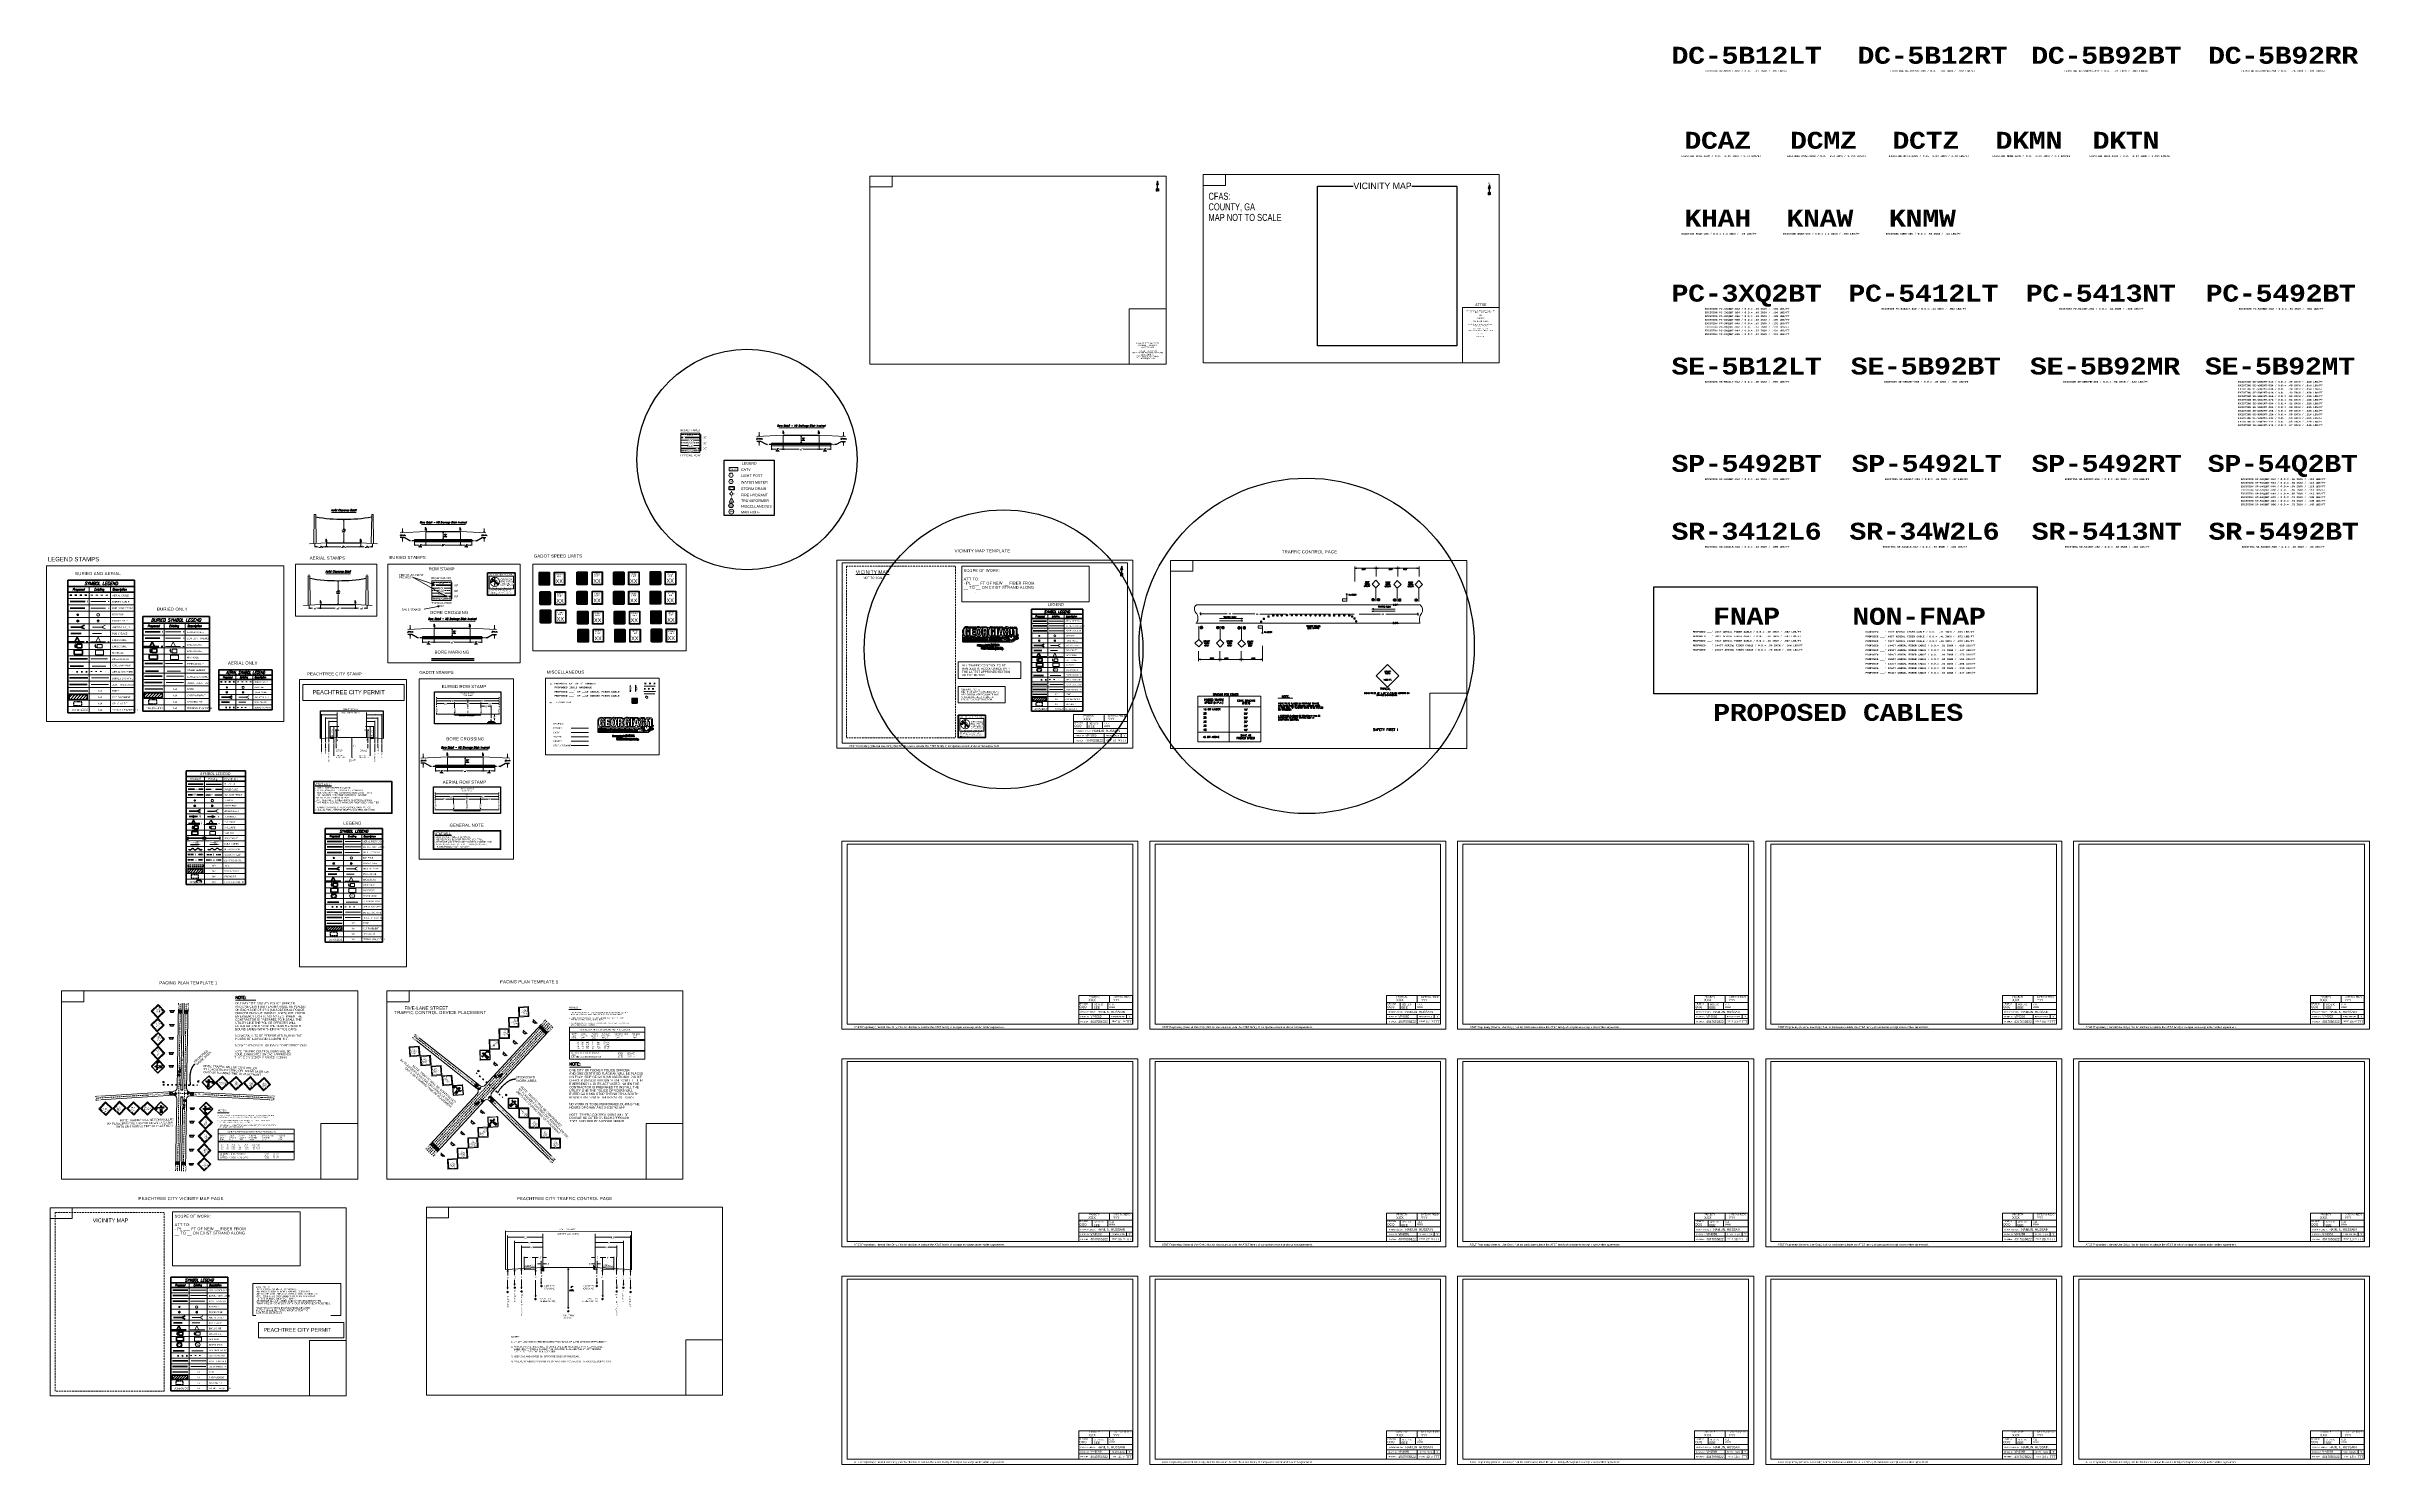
# Model space of a CAD drawing. Header units: feet. Extents: x -16154 to 3860, y -1534289809 to -1534279773.
# Drawn here: x -16154 to -3334, y -1534289809 to -1534281988 of the extents above; entities that cross this region are included whole.
import ezdxf
from ezdxf.enums import TextEntityAlignment as Align
from ezdxf.lldxf.tags import DXFTag

# ---------------------------------------------------------------- set-up
doc = ezdxf.new("R2010")
doc.units = ezdxf.units.FT
doc.header["$MEASUREMENT"] = 0
for name, pattern in [('AerialDrop', [3, 0, -1.5, -1.5]), ('Buried', [41.5, 10, -0.75, -0.75, 30]), ('BuriedJoint', [41.5, 9.75, -1, -1, 29.75]), ('BurInnerduct', [41.5, 10, -0.75, -0.75, 30]), ('DASHED', [0.75, 0.5, -0.25]), ('DGN Style 1', [5.444975, 0.00906, -5.435915]), ('DGN Style 2', [6.514387, 3.908632, -2.605755]), ('DGN Style 3', [5.033274, 3.595196, -1.438078]), ('DGN Style 4', [10.429533, 5.211509, -2.605755, 0.006514, -2.605755]), ('DGN Style 6', [12.231198, 4.501492, -2.572281, 0.006431, -2.572281, 0.006431, -2.572281]), ('Fence', [6.2, 2.5, -0.6, -0.6, 2.5]), ('GAdot_OHProp', [20.25, 1.2, -1.05, -1.05, 16.95]), ('GAdot_UGProp', [20.25, 1.2, -1.05, -1.05, 16.95]), ('PHANTOM2', [1.25, 0.625, -0.125, 0.125, -0.125, 0.125, -0.125])]:
    doc.linetypes.add(name, pattern=pattern)
for name, color, linetype, lineweight in [('1', 135, 'Continuous', 0), ('16', 135, 'Continuous', 0), ('ASEDOLIKE - Level 4', 7, 'Continuous', 0), ('CATV', 141, 'Continuous', 0), ('DoubleLaneStreetTRAFFIC_003 - 16', 135, 'Continuous', 0), ('DoubleLaneStreetTRAFFIC_003 - 4', 135, 'Continuous', 0), ('DoubleLaneStreetTRAFFIC_003 - SHADE', 33, 'Continuous', 0), ('FireHydrant', 150, 'Continuous', 0), ('Level 1', 7, 'Continuous', 0), ('Level 11', 7, 'Continuous', 0), ('Level 14', 7, 'Continuous', 0), ('Level 15', 7, 'Continuous', 0), ('Level 17', 7, 'Continuous', 0), ('Level 18', 7, 'Continuous', 0), ('Level 19', 7, 'Continuous', 0), ('Level 2', 7, 'Continuous', 0), ('Level 3', 7, 'Continuous', 0), ('Level 33', 7, 'Continuous', 0), ('Level 41', 7, 'Continuous', 0), ('Level 5', 7, 'Continuous', 0), ('Level 6', 7, 'Continuous', 0), ('Level 63', 7, 'Continuous', 0), ('Level 8', 7, 'Continuous', 0), ('Level 9', 7, 'Continuous', 0), ('LightPost', 7, 'Continuous', 0), ('ManHole', 252, 'Continuous', 0), ('NOTES', 7, 'Continuous', 0), ('Transformer', 92, 'Continuous', 0), ('WaterMeter', 252, 'Continuous', 0)]:
    doc.layers.add(name, color=color, linetype=linetype, lineweight=lineweight)
doc.layers.add('Miscellaneous', color=1, linetype='Continuous')
doc.layers.add('StormDrain', color=20, linetype='Continuous')
doc.styles.add('Legend', font='calibri.ttf')
doc.styles.add('MUTCD SIGN', font='framd.ttf')
doc.styles.add('ROMANS', font='romans.shx', dxfattribs={"height": 6.56168})
doc.styles.add('SIGN', font='arial.ttf', dxfattribs={"height": 18})
doc.styles.add('Style-Arial', font='arial.ttf')
doc.styles.add('Style-ENGINEERING', font='ENGINEERING.shx')
doc.styles.add('Style-font000', font='font000.shx')
doc.styles.add('Style-font001', font='font001.shx')
doc.styles.add('Style-Franklin Gothic Medium', font='framd.ttf')
doc.styles.add('Style-ITALICS', font='ITALICS.shx')
doc.styles.add('Telco', font='font000.shx', dxfattribs={"height": 9})
doc.styles.add('TelcoFixed', font='font000.shx', dxfattribs={"height": 9})
doc.styles.add('TelcoFixedNoMask', font='font000.shx', dxfattribs={"height": 9})
doc.styles.add('TelcoTitle', font='LOW_RES_FILLED.shx', dxfattribs={"height": 12})
tags = doc.linetypes.add('CATV', pattern='A,5,-1,["C",Style-ENGINEERING,S=1,R=0,X=-0.233596,Y=-0.469816],-1,5', length=12).pattern_tags.tags
tags[6] = DXFTag(74, 10)
tags = doc.linetypes.add('Power', pattern='A,5,-1,["E",Style-font001,S=1,R=0,X=-0.307087,Y=-0.498688],-1,5', length=12).pattern_tags.tags
tags[6] = DXFTag(74, 10)
tags = doc.linetypes.add('Sewer', pattern='A,5,-1,["S",Style-ENGINEERING,S=1,R=0,X=-0.372703,Y=-0.472441],-1,5', length=12).pattern_tags.tags
tags[6] = DXFTag(74, 10)
tags = doc.linetypes.add('Water', pattern='A,5,-1,["W",Style-ENGINEERING,S=1,R=0,X=-0.356955,Y=-0.44357],-1,5', length=12).pattern_tags.tags
tags[6] = DXFTag(74, 10)
doc.dimstyles.get("Standard").update_dxf_attribs({"dimtxt": 0.18, "dimasz": 0.18, "dimexe": 0.18, "dimexo": 0.0625, "dimgap": 0.09, "dimtad": 0, "dimtih": 1, "dimtoh": 1, "dimdec": 4, "dimzin": 0, "dimdsep": 46, "dimtxsty": 'Standard', "dimcen": 0.09, "dimadec": 0, "dimazin": 0, "dimtfac": 1, "dimtdec": 4, "dimtofl": 0, "dimtmove": 0, "dimatfit": 3, "dimfxl": 1, "dimtolj": 1, "dimtzin": 0, "dimarcsym": 0})
pattern_1 = [(45, (0, 0), (-0.1043957, 0.1043957), [])]

# ---------------------------------------------------------------- blocks, each defined once
blk = doc.blocks.new('*U4')
at = {"layer": 'Level 63', "color": 7, "linetype": 'Continuous', "lineweight": 0, "flags": 128}
blk.add_lwpolyline([(817, -519), (817, 519), (-817, 519), (-817, -519)], close=True, dxfattribs=at)
blk.add_lwpolyline([(817, -213), (614, -213), (614, -519)], dxfattribs=at)
blk = doc.blocks.new('*U3')
at = {"layer": 'Level 3', "color": 7, "linetype": 'Continuous', "lineweight": 0, "flags": 128}
blk.add_lwpolyline([(-817, 519), (-695, 519), (-695, 459), (-817, 459)], close=True, dxfattribs=at)
at = {"layer": 'Level 63', "color": 7, "linetype": 'Continuous', "lineweight": 0}
blk.add_blockref('*U4', (0, 0), dxfattribs=at)
blk = doc.blocks.new('NORTH')
at = {"layer": 'Level 18', "linetype": 'Continuous', "lineweight": 30}
h = blk.add_hatch(color=92, dxfattribs=at)
edge = h.paths.add_edge_path()
edge.add_arc((0, 0), 0.913, 0, 360)
blk.add_hatch(color=92, dxfattribs=at).paths.add_polyline_path([(13, 0), (8, 6), (28, 0)])
at = {"layer": 'Level 18', "linetype": 'Continuous', "lineweight": 30, "extrusion": (0, 0, -1)}
blk.add_hatch(color=92, dxfattribs=at).paths.add_polyline_path([(13, -5), (10, 0), (23, 0), (27, -5)])
at = {"layer": 'Level 18', "color": 92, "linetype": 'Continuous', "lineweight": 30}
for p, q in [((-27, 5), (-23, 0)), ((-27, 5), (-13, 5)), ((-13, 5), (-10, 0)), ((-23, 0), (28, 0)), ((8, -6), (28, 0)), ((8, -6), (13, 0))]:
    blk.add_line(p, q, dxfattribs=at)
at = {"layer": 'Level 18', "color": 92, "linetype": 'Continuous', "lineweight": 30, "flags": 128}
for points in [[(28, 0), (8, 6), (13, 0)], [(-10, 0), (-13, -5), (-27, -5), (-23, 0)]]:
    blk.add_lwpolyline(points, close=True, dxfattribs=at)
blk = doc.blocks.new('DIG_STAMP_GA')
at = {"layer": 'NOTES', "linetype": 'Continuous', "lineweight": 0}
h = blk.add_hatch(color=1, dxfattribs=at)
edge = h.paths.add_edge_path()
edge.add_arc((40, 74), 27.8, 0, 360)
edge = h.paths.add_edge_path(flags=16)
edge.add_arc((40, 74), 23.3, 0, 360)
for points in [[(23, 70), (23, 73), (23, 74), (24, 76), (25, 77), (27, 79), (28, 80), (33, 80), (47, 85), (63, 71), (63, 70), (51, 80), (50, 79), (62, 67), (61, 65), (46, 82)], [(34, 65), (35, 62), (35, 58), (35, 58), (35, 57), (35, 57), (35, 56), (35, 56), (35, 55), (36, 55), (36, 54), (36, 54), (36, 54), (37, 53), (37, 53), (37, 53), (37, 53), (38, 53), (38, 52), (39, 52), (39, 52), (39, 52), (40, 52), (40, 53), (41, 53), (41, 53), (41, 53), (41, 53), (42, 54), (42, 54), (42, 54), (42, 54), (42, 55), (43, 55), (43, 56), (43, 56), (43, 56), (43, 57), (43, 57), (43, 57), (43, 58), (43, 58), (43, 62), (44, 65), (44, 65), (44, 65), (44, 65), (44, 65), (44, 65), (43, 65), (43, 64), (43, 64), (43, 64), (43, 64), (42, 64), (42, 64), (42, 64), (41, 64), (41, 64), (41, 64), (40, 64), (40, 64), (39, 64), (39, 64), (38, 64), (38, 64), (38, 64), (37, 64), (37, 64), (37, 64), (37, 64), (36, 64), (36, 64), (36, 64), (36, 64), (36, 64), (35, 64), (35, 64), (35, 64), (35, 65), (35, 65), (35, 65), (34, 65), (34, 65), (34, 65), (34, 65), (34, 65), (34, 65), (34, 65), (34, 65), (34, 65), (34, 65), (34, 65)]]:
    blk.add_hatch(color=7, dxfattribs=at).paths.add_polyline_path(points)
at = {"layer": 'Level 8', "color": 7, "linetype": 'Continuous'}
for p, q in [((19, 71), (18, 71)), ((21, 71), (20, 70)), ((20, 71), (20, 71)), ((21, 71), (21, 70)), ((22, 71), (22, 70)), ((23, 70), (23, 70))]:
    blk.add_line(p, q, dxfattribs=at)
for centre, radius, start, end in [((28, 73), 9.6, 134.5828, 189.5588), ((29, 73), 8.57, 129.7167, 193.059), ((29, 73), 9.4, 132.9304, 190.081), ((29, 73), 7.91, 126.1577, 195.6004), ((29, 73), 7.17, 119.731, 199.1192)]:
    blk.add_arc(centre, radius, start, end, dxfattribs=at)
at = {"layer": 'NOTES', "color": 92}
blk.add_line((39, 72), (39, 64), dxfattribs=at)
at = {"layer": 'NOTES', "color": 92, "linetype": 'Continuous', "lineweight": 13, "flags": 128}
blk.add_lwpolyline([(9, 106), (142, 106), (142, 35), (9, 35)], close=True, dxfattribs=at)
at = {"layer": 'NOTES', "color": 1, "linetype": 'Continuous', "lineweight": 0, "flags": 128}
blk.add_lwpolyline([(21, 89), (56, 57), (59, 61), (25, 92)], close=True, dxfattribs=at)
at = {"layer": 'NOTES', "color": 92, "lineweight": 13, "flags": 128}
blk.add_lwpolyline([(39, 83), (39, 89), (36, 94), (42, 94), (39, 89)], dxfattribs=at)
at = {"layer": 'NOTES', "color": 1, "linetype": 'Continuous', "lineweight": 0}
blk.add_solid([(21, 89), (56, 57), (25, 92), (59, 61)], dxfattribs=at)
at = {"layer": 'NOTES', "color": 92, "linetype": 'Continuous', "lineweight": 13, "attachment_point": 1, "line_spacing_factor": 0.6, "style": 'Style-Arial', "bg_fill": 3, "box_fill_scale": 1, "bg_fill_color": 178, "bg_fill_transparency": 0}
for s, insert, char_height in [('CALL BEFORE YOU DIG', (6, 118), 8.55), ('TWO FULL BUS. DAYS BEFORE YOU DIG', (11, 42), 4.61)]:
    blk.add_mtext(s, dxfattribs=dict(at, insert=insert, char_height=char_height))
at = {"layer": 'NOTES', "color": 2, "linetype": 'Continuous', "lineweight": 13, "insert": (70, 68), "char_height": 9, "attachment_point": 1, "line_spacing_factor": 0.6, "style": 'Style-Arial', "bg_fill": 3, "box_fill_scale": 1, "bg_fill_color": 178, "bg_fill_transparency": 0}
blk.add_mtext('\\H1x;\\W0.765649;1-800-282-7411', dxfattribs=at)
at = {"layer": 'NOTES', "color": 2, "linetype": 'Continuous', "lineweight": 13, "insert": (71, 80), "char_height": 9, "attachment_point": 1, "line_spacing_factor": 0.9, "style": 'Style-Arial', "bg_fill": 3, "box_fill_scale": 1, "bg_fill_color": 178, "bg_fill_transparency": 0}
blk.add_mtext('DIAL 811 or', dxfattribs=at)
at = {"layer": 'NOTES', "color": 2, "linetype": 'Continuous', "lineweight": 13, "insert": (71, 91), "char_height": 9, "attachment_point": 1, "line_spacing_factor": 0.9, "style": 'Style-Arial', "bg_fill": 3, "box_fill_scale": 1, "bg_fill_color": 178, "bg_fill_transparency": 0}
blk.add_mtext('\\H1x;\\W1.13135;GEORGIA', dxfattribs=at)
at = {"layer": 'NOTES', "color": 2, "linetype": 'Continuous', "lineweight": 13, "insert": (72, 56), "char_height": 4.25, "attachment_point": 1, "line_spacing_factor": 0.6, "style": 'Style-Arial', "bg_fill": 3, "box_fill_scale": 1, "bg_fill_color": 178, "bg_fill_transparency": 0}
blk.add_mtext('\\H1x;\\W1.44848;www.call811.com', dxfattribs=at)
at = {"layer": 'Level 18', "color": 7, "linetype": 'Continuous', "lineweight": 40, "flags": 128}
blk.add_lwpolyline([(0, 123), (151, 123), (151, 0), (0, 0)], close=True, dxfattribs=at)
at = {"layer": 'NOTES', "color": 135, "linetype": 'Continuous', "lineweight": 13, "insert": (9, 32), "char_height": 3.168, "attachment_point": 1, "line_spacing_factor": 0.9, "style": 'Style-font000', "bg_fill": 3, "box_fill_scale": 1, "bg_fill_color": 178, "bg_fill_transparency": 0}
blk.add_mtext('\\H1x;\\W0.933878;IT IS THE CONTRACTORS RESPONSIBILITY TO CONTACT^JUTILITY COMPANIES PRIOR TO ANY CONSTRUCTION AS^JTHE LOCATION OF UTILITIES SHOWN ON THIS PLAT ARE^JAPPROXIMATE AND POSSIBLY INCOMPLETE. THEREFORE^JCERTIFICATION TO THE LOCATION OF ALL UNDERGROUND^JUTILITIES IS WITHHELD.', dxfattribs=at)
blk = doc.blocks.new('*U13')
at = {"layer": 'Level 63', "color": 7, "linetype": 'Continuous', "flags": 128}
blk.add_lwpolyline([(-173, 46), (173, 46), (173, -46), (-173, -46)], close=True, dxfattribs=at)
at = {"layer": 'Level 63', "color": 2, "linetype": 'Continuous', "insert": (-152, 32), "char_height": 11.77, "attachment_point": 1, "line_spacing_factor": 0.9, "style": 'TelcoFixedNoMask'}
blk.add_mtext('\\T1.009;ALL TRAFFIC CONTROL TO BE \\PHANDLED IN ACCORDANCE WITH\\PTHE LATEST APPROVED EDITION\\POF THE MUTCD', dxfattribs=at)
blk = doc.blocks.new('*U14')
at = {"layer": 'Level 63', "color": 7, "linetype": 'Continuous', "flags": 128}
blk.add_lwpolyline([(-130, 45), (130, 45), (130, -45), (-130, -45)], close=True, dxfattribs=at)
at = {"layer": 'Level 63', "color": 2, "linetype": 'Continuous', "insert": (-113, 34), "char_height": 9.28, "attachment_point": 1, "line_spacing_factor": 0.9, "style": 'TelcoFixedNoMask'}
blk.add_mtext('\\T1.015;GENERAL NOTE:\\PRIGHT OF WAY MEASUREMENTS\\PARE SHOWN APPROXIMATE AND\\PSHOULD BE FIELD VERIFIED\\PPRIOR TO CONSTRUCTION', dxfattribs=at)
blk = doc.blocks.new('SIGN')
at = {"linetype": 'Continuous', "ltscale": 0.01}
h = blk.add_hatch(dxfattribs=at)
h.set_pattern_fill('ANSI31', color=256, scale=0.0001, style=0, pattern_type=2)
h.set_pattern_definition([(45, (-0.0240483, -0.1383027), (-0.00289988, 0.00289988), [])])
h.paths.add_polyline_path([(0, 0.42), (-0.41, 0.01, 0.41421), (-0.41, -0.04), (0, -0.44, 0.414195), (0.04, -0.44), (0.45, -0.03, 0.41421), (0.45, 0.02), (0.04, 0.42, 0.414239)])
h.paths.add_polyline_path([(0.01, 0.41, -0.414239), (0.03, 0.41), (0.44, 0.01, -0.41421), (0.44, -0.01), (0.03, -0.42, -0.414195), (0.01, -0.42), (-0.4, -0.02, -0.41421), (-0.4, 0)], flags=17)
at = {"layer": '1', "color": 135, "linetype": 'Continuous', "ltscale": 0.01}
for p, q in [((0, 0.42), (-0.41, 0.01)), ((0.01, 0.41), (-0.4, 0)), ((0.44, 0.01), (0.03, 0.41)), ((0.45, 0.02), (0.04, 0.42)), ((-0.41, -0.04), (0, -0.44)), ((-0.4, -0.02), (0.01, -0.42)), ((0.03, -0.42), (0.44, -0.01)), ((0.04, -0.44), (0.45, -0.03))]:
    blk.add_line(p, q, dxfattribs=at)
for centre, radius, start, end in [((-0.38, -0.01), 0.0328, 135.2614, 225.2608), ((0.02, 0.4), 0.0328, 45.2564, 135.2614), ((0.02, 0.4), 0.0164, 45.2564, 135.2614), ((0.43, 0), 0.0164, 315.2571, 45.2564), ((0.43, 0), 0.0328, 315.2571, 45.2564), ((-0.38, -0.01), 0.0164, 135.2614, 225.2608), ((0.02, -0.41), 0.0328, 225.2608, 315.2571), ((0.02, -0.41), 0.0164, 225.2608, 315.2571)]:
    blk.add_arc(centre, radius, start, end, dxfattribs=at)
blk = doc.blocks.new('POPOLE')
at = {"layer": 'Level 5', "color": 150, "linetype": 'Continuous', "lineweight": 13}
for p in [(-2.6, 0), (-1.3, 2.2), (-1.3, -2.2), (1.3, 2.2), (2.6, 0), (1.3, -2.2)]:
    blk.add_line(p, (0, 0), dxfattribs=at)
blk = doc.blocks.new('POPOLE_1')
at = {"layer": 'Level 5', "color": 150, "linetype": 'Continuous', "lineweight": 13}
for p in [(-2.6, 0), (-1.3, 2.2), (-1.3, -2.2), (1.3, 2.2), (2.6, 0), (1.3, -2.2)]:
    blk.add_line(p, (0, 0), dxfattribs=at)
blk = doc.blocks.new('*U17')
at = {"linetype": 'Continuous', "ltscale": 0.00267}
h = blk.add_hatch(dxfattribs=at)
h.set_pattern_fill('ANSI31', color=256, scale=0.01, style=0, pattern_type=2)
h.set_pattern_definition(pattern_1)
edge = h.paths.add_edge_path()
edge.add_arc((4, 12), 2.47, 0, 360)
for p, q in [((-10, 6), (-16, 7)), ((-16, 7), (-16, 0)), ((-16, 7), (-16, 7)), ((-16, 6), (-16, 7)), ((-16, 6), (-15, 7)), ((-16, 6), (-15, 7)), ((-16, 6), (-15, 7)), ((-16, 6), (-15, 7)), ((-16, 5), (-15, 7)), ((-16, 5), (-14, 7)), ((-16, 5), (-14, 7)), ((-16, 5), (-14, 7)), ((-16, 5), (-14, 7)), ((-16, 4), (-14, 7)), ((-16, 4), (-13, 7)), ((-16, 4), (-13, 7)), ((-16, 4), (-13, 7)), ((-16, 3), (-13, 7)), ((-16, 3), (-13, 7)), ((-16, 3), (-12, 7)), ((-16, 3), (-12, 7)), ((-16, 3), (-12, 7)), ((-16, 2), (-12, 7)), ((-16, 2), (-12, 7)), ((-16, 2), (-11, 7)), ((-16, 2), (-11, 7)), ((-16, 2), (-11, 6)), ((-16, 1), (-11, 6)), ((-16, 1), (-11, 6)), ((-16, 1), (-11, 6)), ((-16, 1), (-11, 6)), ((-16, 1), (-11, 5)), ((-16, 0), (-11, 5)), ((-16, 0), (-11, 5)), ((-16, 0), (-11, 5)), ((-16, 0), (-11, 5)), ((-16, 0), (-11, 4)), ((-15, 0), (-11, 4)), ((-15, 0), (-11, 4)), ((-15, 0), (-11, 4)), ((-15, 0), (-11, 4)), ((-14, 0), (-11, 3)), ((-14, 0), (-11, 3)), ((-14, 0), (-11, 3)), ((-14, 0), (-11, 3)), ((-14, 0), (-11, 3)), ((-13, 0), (-11, 2)), ((-13, 0), (-11, 2)), ((-13, 0), (-11, 2)), ((-13, 0), (-11, 2)), ((-13, 0), (-11, 2)), ((-12, 0), (-11, 1)), ((-12, 0), (-11, 1)), ((-12, 0), (-11, 1)), ((-12, 0), (-11, 1)), ((-12, 0), (-11, 0)), ((-11, 0), (-11, 7)), ((-11, 0), (-11, 0)), ((-11, 0), (-11, 0)), ((-10, 6), (1, 7)), ((1, 5), (-10, 6)), ((1, 7), (8, 7)), ((2, -2), (1, 5)), ((8, 7), (14, 5)), ((8, 4), (8, -1)), ((15, 4), (9, 5)), ((14, 8), (15, 9)), ((15, 7), (14, 8)), ((14, 5), (15, 7)), ((15, 9), (16, 9)), ((16, 9), (15, 4)), ((-16, 0), (-11, 0)), ((-11, 0), (-11, 0)), ((2, -14), (2, -2)), ((4, -14), (2, -14)), ((5, -5), (4, -14)), ((5, -4), (6, -4)), ((8, -14), (6, -5)), ((8, -1), (9, -14)), ((9, -14), (8, -14))]:
    blk.add_line(p, q)
for p, q in [((5, -4), (6, -4)), ((8, -1), (9, -14))]:
    blk.add_line(p, q, dxfattribs=at)
blk.add_circle((4, 12), 2.47)
for centre, radius, start, end in [((1, 5), 0.394, 10.7312, 82.4183), ((9, 4), 0.984, 76.6976, 180), ((5, -5), 0.394, 89.57, 175.7563), ((6, -5), 0.394, 7.8286, 89.57)]:
    blk.add_arc(centre, radius, start, end)
blk = doc.blocks.new('*U18')
at = {"ltscale": 2.143589}
for p, q in [((-31, 12), (-19, -6)), ((-30, 19), (-15, 30)), ((-8, 28), (4, 11))]:
    blk.add_line(p, q, dxfattribs=at)
at = {"color": 7, "linetype": 'Continuous', "lineweight": 13}
for p, q in [((-11, 5), (-14, 8)), ((-7, 8), (-9, 11))]:
    blk.add_line(p, q, dxfattribs=at)
at = {"ltscale": 2.143589, "flags": 128}
for points in [[(-13, 29), (-14, 27), (-29, 16), (-31, 16)], [(-26, 6), (-21, 5), (-17, 0), (-17, -6), (-26, 6)], [(0, 9), (-5, 17), (-5, 21), (4, 9), (0, 9)], [(0, -23), (-2, -19), (12, -9), (16, -12), (0, -23)]]:
    blk.add_lwpolyline(points, dxfattribs=at)
blk.add_lwpolyline([(-26, 8), (-20, 6), (-6, 16), (-6, 22), (-10, 20, 0.122281), (-24, 11), (-26, 8)], format="xyb", dxfattribs=at)
at = {"color": 7, "linetype": 'Continuous', "lineweight": 13, "flags": 128}
blk.add_lwpolyline([(-14, 2), (-17, 5), (-6, 13), (-3, 10)], close=True, dxfattribs=at)
at = {"ltscale": 1.265768, "flags": 128}
for points in [[(-16, 5), (-17, 5)], [(-16, 4), (-16, 4)], [(-15, 7), (-15, 7)], [(-14, 3), (-15, 2)], [(-13, 7), (-13, 8)], [(-13, 4), (-12, 3)], [(-12, 6), (-12, 6)], [(-12, 5), (-11, 5)], [(-8, 11), (-9, 11)], [(-7, 12), (-8, 12)], [(-8, 9), (-8, 9)], [(-7, 9), (-7, 7)], [(-6, 12), (-6, 13)], [(-5, 11), (-4, 12)], [(-5, 9), (-5, 9)], [(-4, 10), (-3, 10)]]:
    blk.add_lwpolyline(points, dxfattribs=at)
at = {"color": 7, "linetype": 'Continuous', "lineweight": 13, "flags": 128}
blk.add_lwpolyline([(-16, -8), (6, -38), (28, -23), (5, 7)], dxfattribs=at)
at = {"ltscale": 1.265768}
for centre in [(-14, 5), (-6, 10)]:
    blk.add_circle(centre, 1.07, dxfattribs=at)
at = {"ltscale": 2.143589}
for centre, start, end in [((-27, 15), 125.4515, 215.4515), ((-12, 25), 35.4515, 125.4515), ((0, 8), 350.4515, 35.4515), ((-15, -3), 215.4515, 260.4515)]:
    blk.add_arc(centre, 5.13, start, end, dxfattribs=at)
at = {"layer": 'Level 18', "color": 7, "linetype": 'Continuous', "lineweight": 13, "insert": (-3, 36), "char_height": 5.89, "attachment_point": 1, "rotation": 305.4515, "line_spacing_factor": 0.6, "style": 'TelcoFixed', "bg_fill": 3, "box_fill_scale": 1, "bg_fill_color": 178, "bg_fill_transparency": 0}
blk.add_mtext('\\T1.064;BLUE LIGHT', dxfattribs=at)
blk = doc.blocks.new('*U19')
at = {"linetype": 'Continuous', "ltscale": 0.002807}
h = blk.add_hatch(dxfattribs=at)
h.set_pattern_fill('ANSI31', color=256, scale=0.01, style=0, pattern_type=2)
h.set_pattern_definition(pattern_1)
edge = h.paths.add_edge_path()
edge.add_arc((4, 12), 2.47, 0, 360)
for p, q in [((-10, 6), (-16, 7)), ((-16, 7), (-16, 0)), ((-16, 7), (-16, 7)), ((-16, 6), (-16, 7)), ((-16, 6), (-15, 7)), ((-16, 6), (-15, 7)), ((-16, 6), (-15, 7)), ((-16, 6), (-15, 7)), ((-16, 5), (-15, 7)), ((-16, 5), (-14, 7)), ((-16, 5), (-14, 7)), ((-16, 5), (-14, 7)), ((-16, 5), (-14, 7)), ((-16, 4), (-14, 7)), ((-16, 4), (-13, 7)), ((-16, 4), (-13, 7)), ((-16, 4), (-13, 7)), ((-16, 3), (-13, 7)), ((-16, 3), (-13, 7)), ((-16, 3), (-12, 7)), ((-16, 3), (-12, 7)), ((-16, 3), (-12, 7)), ((-16, 2), (-12, 7)), ((-16, 2), (-12, 7)), ((-16, 2), (-11, 7)), ((-16, 2), (-11, 7)), ((-16, 2), (-11, 6)), ((-16, 1), (-11, 6)), ((-16, 1), (-11, 6)), ((-16, 1), (-11, 6)), ((-16, 1), (-11, 6)), ((-16, 1), (-11, 5)), ((-16, 0), (-11, 5)), ((-16, 0), (-11, 5)), ((-16, 0), (-11, 5)), ((-16, 0), (-11, 5)), ((-16, 0), (-11, 4)), ((-15, 0), (-11, 4)), ((-15, 0), (-11, 4)), ((-15, 0), (-11, 4)), ((-15, 0), (-11, 4)), ((-14, 0), (-11, 3)), ((-14, 0), (-11, 3)), ((-14, 0), (-11, 3)), ((-14, 0), (-11, 3)), ((-14, 0), (-11, 3)), ((-13, 0), (-11, 2)), ((-13, 0), (-11, 2)), ((-13, 0), (-11, 2)), ((-13, 0), (-11, 2)), ((-13, 0), (-11, 2)), ((-12, 0), (-11, 1)), ((-12, 0), (-11, 1)), ((-12, 0), (-11, 1)), ((-12, 0), (-11, 1)), ((-12, 0), (-11, 0)), ((-11, 0), (-11, 7)), ((-11, 0), (-11, 0)), ((-11, 0), (-11, 0)), ((-10, 6), (1, 7)), ((1, 5), (-10, 6)), ((1, 7), (8, 7)), ((2, -2), (1, 5)), ((8, 7), (14, 5)), ((8, 4), (8, -1)), ((15, 4), (9, 5)), ((14, 8), (15, 9)), ((15, 7), (14, 8)), ((14, 5), (15, 7)), ((15, 9), (16, 9)), ((16, 9), (15, 4)), ((-16, 0), (-11, 0)), ((-11, 0), (-11, 0)), ((2, -14), (2, -2)), ((4, -14), (2, -14)), ((5, -5), (4, -14)), ((5, -4), (6, -4)), ((8, -14), (6, -5)), ((8, -1), (9, -14)), ((9, -14), (8, -14))]:
    blk.add_line(p, q)
for p, q in [((5, -4), (6, -4)), ((8, -1), (9, -14))]:
    blk.add_line(p, q, dxfattribs=at)
blk.add_circle((4, 12), 2.47)
for centre, radius, start, end in [((1, 5), 0.394, 10.7312, 82.4183), ((9, 4), 0.984, 76.6976, 180), ((5, -5), 0.394, 89.57, 175.7563), ((6, -5), 0.394, 7.8286, 89.57)]:
    blk.add_arc(centre, radius, start, end)
blk = doc.blocks.new('*U20')
at = {"layer": 'Level 18', "color": 92, "linetype": 'Continuous', "lineweight": 30, "ltscale": 5.755184, "flags": 128}
blk.add_lwpolyline([(-1, 25), (0, -25)], dxfattribs=at)
at = {"layer": 'Level 63', "color": 92, "linetype": 'DGN Style 1', "lineweight": 0, "insert": (2, -13), "char_height": 9, "attachment_point": 1, "rotation": 90.6047, "line_spacing_factor": 0.6, "style": 'Style-font000', "bg_fill": 3, "box_fill_scale": 1, "bg_fill_color": 178, "bg_fill_transparency": 0}
blk.add_mtext('DOP', dxfattribs=at)
blk = doc.blocks.new('*U21')
at = {"layer": 'Level 18', "color": 92, "linetype": 'Continuous', "lineweight": 30, "ltscale": 5.755184, "flags": 128}
blk.add_lwpolyline([(-1, -25), (-1, 25)], dxfattribs=at)
at = {"layer": 'Level 63', "color": 92, "linetype": 'DGN Style 1', "lineweight": 0, "insert": (2, -14), "char_height": 9, "attachment_point": 1, "rotation": 90.6047, "line_spacing_factor": 0.6, "style": 'Style-font000', "bg_fill": 3, "box_fill_scale": 1, "bg_fill_color": 178, "bg_fill_transparency": 0}
blk.add_mtext('DOP', dxfattribs=at)
blk = doc.blocks.new('MHEX')
at = {"layer": 'Level 33', "color": 20, "linetype": 'DGN Style 3', "lineweight": 13, "flags": 128}
blk.add_lwpolyline([(1.9, -3.2), (-1.9, -3.2), (-3.7, 0), (-1.9, 3.2), (1.9, 3.2), (3.7, 0)], close=True, dxfattribs=at)
blk = doc.blocks.new('CLRNCE')
at = {"layer": 'Level 18', "color": 7, "linetype": 'Continuous', "lineweight": 13}
for p, q in [((-164, -89), (-163, 72)), ((-163, 72), (-154, 72)), ((-152, -88), (-154, 72)), ((153, -88), (155, 72)), ((164, 72), (155, 72)), ((165, -89), (164, 72))]:
    blk.add_line(p, q, dxfattribs=at)
at = {"layer": 'Level 18', "color": 2, "linetype": 'Continuous', "lineweight": 0}
for p, q in [((-67, 82), (69, 82)), ((1, 45), (1, -5)), ((-158, -93), (-158, -109)), ((-140, -106), (-158, -106)), ((-112, -106), (-95, -106)), ((-95, -89), (-95, -109)), ((-15, -106), (-95, -106)), ((1, -30), (1, -84)), ((15, -106), (96, -106)), ((96, -89), (96, -109)), ((113, -106), (96, -106)), ((143, -106), (159, -106)), ((159, -93), (159, -109))]:
    blk.add_line(p, q, dxfattribs=at)
at = {"layer": 'Level 18', "color": 135, "linetype": 'Continuous', "lineweight": 30}
blk.add_line((-95, -85), (96, -85), dxfattribs=at)
at = {"layer": 'Level 18', "color": 2, "linetype": 'Continuous', "lineweight": 0, "flags": 128}
for points in [[(-1, 39), (1, 45), (2, 39)], [(-152, -108), (-158, -106), (-152, -104)], [(-101, -104), (-95, -106), (-101, -108)], [(-89, -108), (-95, -106), (-89, -104)], [(2, -78), (1, -84), (-1, -78)], [(90, -104), (96, -106), (90, -108)], [(102, -108), (96, -106), (102, -104)], [(153, -104), (159, -106), (153, -108)]]:
    blk.add_lwpolyline(points, dxfattribs=at)
at = {"layer": 'Level 18', "color": 7, "linetype": 'Continuous', "lineweight": 0, "flags": 128}
for points in [[(-95, -85), (-188, -90)], [(96, -85), (188, -90)]]:
    blk.add_lwpolyline(points, dxfattribs=at)
at = {"layer": 'Level 18', "color": 150, "linetype": 'Continuous', "lineweight": 30}
blk.add_arc((1, 957), 912, 260.2678, 279.7322, dxfattribs=at)
at = {"layer": 'Level 18', "color": 2, "linetype": 'Continuous', "lineweight": 0, "style": 'Style-ITALICS', "width": 0.828117}
blk.add_text('Aerial Clearance Detail', height=9.9, dxfattribs=at).set_placement((1, 95), align=Align.MIDDLE_CENTER)
at = {"layer": 'Level 18', "color": 2, "linetype": 'Continuous', "lineweight": 0, "style": 'Style-ITALICS'}
for s, p in [("__'", (-125, -106)), ('min.', (1, -23)), ("__'", (0, -106)), ("__'", (129, -106))]:
    blk.add_text(s, height=6.29, dxfattribs=at).set_placement(p, align=Align.MIDDLE_CENTER)
for p in [(-95, -73), (95, -73)]:
    blk.add_text('EOP', height=6.29, rotation=90, dxfattribs=at).set_placement(p, align=Align.MIDDLE_CENTER)
blk.add_attdef('CLRNCE_0', text='', height=6.29, dxfattribs=at).set_placement((1, -12), align=Align.MIDDLE_CENTER)
blk = doc.blocks.new('*U23')
at = {"layer": 'Level 18', "color": 7, "linetype": 'Continuous', "lineweight": 0, "xscale": 0.9999960000000001, "yscale": 0.9999960000000001, "zscale": 0.9999960000000001}
blk.add_blockref('CLRNCE', (0, 4), dxfattribs=at).add_auto_attribs({'CLRNCE_0': "_18'_"})
at = {"layer": 'Level 63', "color": 7, "linetype": 'Continuous', "char_height": 9, "attachment_point": 5, "line_spacing_factor": 0.6, "style": 'TelcoFixed', "bg_fill": 3, "box_fill_scale": 1, "bg_fill_color": 178, "bg_fill_transparency": 0}
for insert in [(-158, 81), (160, 81)]:
    blk.add_mtext('\\T1.000;#', dxfattribs=dict(at, insert=insert))
blk = doc.blocks.new('ARROWE')
at = {"layer": 'Level 63', "color": 7, "linetype": 'Continuous', "lineweight": 0}
blk.add_solid([(-6, 1), (0, 0), (-5, 0), (-6, -1)], dxfattribs=at)
blk = doc.blocks.new('ARROWE_1')
at = {"layer": 'Level 63', "color": 7, "linetype": 'Continuous', "lineweight": 0}
blk.add_solid([(-6, 1), (0, 0), (-5, 0), (-6, -1)], dxfattribs=at)
blk = doc.blocks.new('ARROWE_2')
at = {"layer": 'Level 63', "color": 7, "linetype": 'Continuous', "lineweight": 0}
blk.add_solid([(-6, 1), (0, 0), (-5, 0), (-6, -1)], dxfattribs=at)
blk = doc.blocks.new('ARROWE_3')
at = {"layer": 'Level 63', "color": 7, "linetype": 'Continuous', "lineweight": 0}
blk.add_solid([(-6, 1), (0, 0), (-5, 0), (-6, -1)], dxfattribs=at)
blk = doc.blocks.new('ARROWE_4')
at = {"layer": 'Level 63', "color": 7, "linetype": 'Continuous', "lineweight": 0}
blk.add_solid([(-6, 1), (0, 0), (-5, 0), (-6, -1)], dxfattribs=at)
blk = doc.blocks.new('ARROWE_5')
at = {"layer": 'Level 63', "color": 7, "linetype": 'Continuous', "lineweight": 0}
blk.add_solid([(-6, 1), (0, 0), (-5, 0), (-6, -1)], dxfattribs=at)
blk = doc.blocks.new('ARROWE_6')
at = {"layer": 'Level 63', "color": 7, "linetype": 'Continuous', "lineweight": 0}
blk.add_solid([(-6, 1), (0, 0), (-5, 0), (-6, -1)], dxfattribs=at)
blk = doc.blocks.new('ARROWE_7')
at = {"layer": 'Level 63', "color": 7, "linetype": 'Continuous', "lineweight": 0}
blk.add_solid([(-6, 1), (0, 0), (-5, 0), (-6, -1)], dxfattribs=at)
blk = doc.blocks.new('ARROWE_8')
at = {"layer": 'Level 63', "color": 7, "linetype": 'Continuous', "lineweight": 0}
blk.add_solid([(-6, 1), (0, 0), (-5, 0), (-6, -1)], dxfattribs=at)
blk = doc.blocks.new('ARROWE_9')
at = {"layer": 'Level 63', "color": 7, "linetype": 'Continuous', "lineweight": 0}
blk.add_solid([(-6, 1), (0, 0), (-5, 0), (-6, -1)], dxfattribs=at)
blk = doc.blocks.new('ARROWE_10')
at = {"layer": 'Level 63', "color": 7, "linetype": 'Continuous', "lineweight": 0}
blk.add_solid([(-6, 1), (0, 0), (-5, 0), (-6, -1)], dxfattribs=at)
blk = doc.blocks.new('ARROWE_11')
at = {"layer": 'Level 63', "color": 7, "linetype": 'Continuous', "lineweight": 0}
blk.add_solid([(-6, 1), (0, 0), (-5, 0), (-6, -1)], dxfattribs=at)
blk = doc.blocks.new('*U25')
at = {"layer": 'Level 18', "color": 2, "linetype": 'DGN Style 6', "lineweight": 0}
for p, q in [((-173, 41), (-173, -48)), ((173, 41), (173, -48))]:
    blk.add_line(p, q, dxfattribs=at)
at = {"layer": 'Level 18', "color": 2, "linetype": 'Continuous', "lineweight": 0}
for p, q in [((-73, 13), (-73, -47)), ((73, 13), (73, -47))]:
    blk.add_line(p, q, dxfattribs=at)
at = {"layer": 'Level 18', "color": 2, "linetype": 'DGN Style 4', "lineweight": 0}
blk.add_line((0, 24), (0, -47), dxfattribs=at)
at = {"layer": 'Level 18', "color": 135, "linetype": 'Continuous', "lineweight": 30}
for p, q in [((-72, -53), (72, -53)), ((-72, -56), (-72, -53)), ((-72, -56), (72, -56)), ((72, -56), (72, -53))]:
    blk.add_line(p, q, dxfattribs=at)
at = {"layer": 'Level 18', "color": 7, "linetype": 'Continuous', "lineweight": 30, "flags": 128}
blk.add_lwpolyline([(-183, 72), (183, 72), (183, -72), (-183, -72)], close=True, dxfattribs=at)
at = {"layer": 'Level 18', "color": 7, "linetype": 'Continuous', "lineweight": 0, "flags": 128}
blk.add_lwpolyline([(-72, -53), (-175, -53)], dxfattribs=at)
at = {"layer": 'Level 63', "color": 7, "linetype": 'Continuous'}
for p, q in [((-173, 6), (-73, 6)), ((173, 6), (73, 6))]:
    blk.add_line(p, q, dxfattribs=at)
at = {"layer": 'Level 63', "color": 7, "linetype": 'Continuous', "lineweight": 0, "xscale": 1.26, "yscale": 1.26, "zscale": 1.26}
for name, p, rotation in [('ARROWE', (-173, 34), 180.0000000005314), ('ARROWE_2', (-173, 20), 180.0000000005314), ('ARROWE_6', (-173, 6), 180.0000000005314), ('ARROWE_7', (-73, 6), 5.313771704115658e-10), ('ARROWE_1', (173, 34), 5.313771704115658e-10), ('ARROWE_3', (173, 20), 5.313771704115658e-10)]:
    blk.add_blockref(name, p, dxfattribs=dict(at, rotation=rotation))
at = {"layer": 'Level 63', "color": 7, "linetype": 'Continuous', "lineweight": 0, "extrusion": (0, 0, -1), "xscale": 1.26, "yscale": 1.26, "zscale": 1.26}
for name, p, rotation in [('ARROWE_9', (-73, 6), 5.313841871208644e-10), ('ARROWE_8', (-173, 6), 180.0000000005314)]:
    blk.add_blockref(name, p, dxfattribs=dict(at, rotation=rotation))
at = {"layer": 'Level 63', "color": 2, "linetype": 'Continuous', "char_height": 6.55, "attachment_point": 5, "line_spacing_factor": 1.007111, "style": 'TelcoFixedNoMask'}
for s, insert in [('\\T1.053;CROSS SECTION', (0, 63)), ('\\T1.008;ROAD NAME', (0, 51))]:
    blk.add_mtext(s, dxfattribs=dict(at, insert=insert))
at = {"layer": 'Level 63', "color": 7, "linetype": 'Continuous', "insert": (0, 32), "char_height": 9, "attachment_point": 5, "line_spacing_factor": 0.6, "style": 'TelcoFixed', "bg_fill": 3, "box_fill_scale": 1, "bg_fill_color": 178, "bg_fill_transparency": 0}
blk.add_mtext("\\T1.024;00'", dxfattribs=at)
at = {"layer": 'Level 63', "color": 7, "linetype": 'Continuous'}
for p, q in [((-173, 34), (173, 34)), ((-173, 20), (0, 20)), ((-73, 6), (73, 6)), ((0, 20), (173, 20))]:
    blk.add_line(p, q, dxfattribs=at)
at = {"layer": 'Level 63', "color": 7, "linetype": 'Continuous', "lineweight": 0, "xscale": 1.26, "yscale": 1.26, "zscale": 1.26}
for name, p, rotation in [('ARROWE_10', (-73, 6), 180.0000000005314), ('ARROWE_4', (0, 20), 5.313771704115658e-10), ('ARROWE_5', (0, 20), 180.0000000005314), ('ARROWE_11', (73, 6), 5.313771704115658e-10)]:
    blk.add_blockref(name, p, dxfattribs=dict(at, rotation=rotation))
at = {"layer": 'Level 63', "color": 7, "linetype": 'Continuous', "char_height": 9, "attachment_point": 5, "line_spacing_factor": 0.6, "style": 'TelcoFixed', "bg_fill": 3, "box_fill_scale": 1, "bg_fill_color": 178, "bg_fill_transparency": 0}
for insert in [(-86, 18), (0, 5), (123, 5)]:
    blk.add_mtext("\\T1.024;00'", dxfattribs=dict(at, insert=insert))
at = {"layer": 'Level 18', "color": 7, "linetype": 'Continuous', "lineweight": 0, "flags": 128}
blk.add_lwpolyline([(72, -53), (175, -53)], dxfattribs=at)
at = {"layer": 'Level 1', "color": 7, "linetype": 'Continuous', "lineweight": 30, "insert": (1, -32), "char_height": 8.96, "attachment_point": 5, "rotation": 90, "line_spacing_factor": 0.897336, "style": 'Telco', "bg_fill": 3, "box_fill_scale": 1, "bg_fill_color": 178, "bg_fill_transparency": 0}
blk.add_mtext('C/L', dxfattribs=at)
at = {"layer": 'Level 63', "color": 7, "linetype": 'Continuous', "char_height": 9, "attachment_point": 5, "line_spacing_factor": 0.6, "style": 'TelcoFixed', "bg_fill": 3, "box_fill_scale": 1, "bg_fill_color": 178, "bg_fill_transparency": 0}
for insert in [(-123, 5), (86, 18)]:
    blk.add_mtext("\\T1.024;00'", dxfattribs=dict(at, insert=insert))
at = {"layer": 'Level 17', "color": 92, "linetype": 'Continuous', "lineweight": 30, "char_height": 8.96, "attachment_point": 5, "rotation": 90, "line_spacing_factor": 0.897336, "style": 'Telco', "bg_fill": 3, "box_fill_scale": 1, "bg_fill_color": 178, "bg_fill_transparency": 0}
for insert in [(-71, -32), (74, -32)]:
    blk.add_mtext('BOC', dxfattribs=dict(at, insert=insert))
at = {"layer": 'Level 2', "color": 7, "linetype": 'Continuous', "lineweight": 30, "char_height": 8.96, "attachment_point": 5, "rotation": 90, "line_spacing_factor": 0.897336, "style": 'Telco', "bg_fill": 3, "box_fill_scale": 1, "bg_fill_color": 178, "bg_fill_transparency": 0}
for insert in [(-171, -32), (174, -32)]:
    blk.add_mtext('R/W', dxfattribs=dict(at, insert=insert))
blk = doc.blocks.new('TerminatorOpen_0.5')
at = {"color": 0, "linetype": 'ByBlock', "lineweight": -2}
for q in [(-1, 0.25), (-1, 0), (-1, -0.25)]:
    blk.add_line((0, 0), q, dxfattribs=at)
blk = doc.blocks.new('BORE')
at = {"layer": 'Level 18', "color": 2, "linetype": 'Continuous', "lineweight": 0}
for p, q in [((-226, 35), (-226, 12)), ((-121, 57), (121, 57)), ((-97, 14), (-97, -59)), ((-2, 17), (-2, -25)), ((94, 14), (94, -59)), ((224, 35), (224, 12)), ((-226, -37), (-226, -15)), ((-160, -41), (-160, -59)), ((-136, -56), (-160, -56)), ((-118, -56), (-97, -56)), ((-12, -56), (-97, -56)), ((9, -56), (94, -56)), ((118, -56), (94, -56)), ((135, -56), (157, -56)), ((157, -41), (157, -59)), ((224, -37), (224, -15))]:
    blk.add_line(p, q, dxfattribs=at)
at = {"layer": 'Level 18', "color": 135, "linetype": 'Continuous', "lineweight": 30}
blk.add_line((-97, 19), (94, 19), dxfattribs=at)
at = {"layer": 'Level 18', "color": 20, "linetype": 'Continuous', "lineweight": 30}
for p, q in [((-183, -32), (-186, -32)), ((166, -32), (-173, -32)), ((183, -32), (177, -32))]:
    blk.add_line(p, q, dxfattribs=at)
at = {"layer": 'Level 18', "color": 7, "linetype": 'Continuous', "lineweight": 0, "flags": 128}
for points in [[(-97, 19), (-238, 12)], [(94, 19), (234, 12)]]:
    blk.add_lwpolyline(points, dxfattribs=at)
at = {"layer": 'Level 18', "color": 2, "linetype": 'Continuous', "lineweight": 0, "flags": 128}
for points in [[(-224, 19), (-226, 12), (-227, 19)], [(-3, 11), (-2, 17), (0, 11)], [(226, 19), (224, 12), (223, 19)], [(-227, -22), (-226, -15), (-224, -22)], [(-154, -58), (-160, -56), (-154, -55)], [(-103, -55), (-97, -56), (-103, -58)], [(-91, -58), (-97, -56), (-91, -55)], [(0, -19), (-2, -25), (-3, -19)], [(87, -55), (94, -56), (87, -58)], [(100, -58), (94, -56), (100, -55)], [(151, -55), (157, -56), (151, -58)], [(223, -22), (224, -15), (226, -22)]]:
    blk.add_lwpolyline(points, dxfattribs=at)
at = {"layer": 'Level 18', "color": 20, "linetype": 'Continuous', "lineweight": 30, "flags": 128}
for points in [[(-186, -32), (-217, -15), (-238, -15)], [(183, -32), (214, -15), (234, -15)]]:
    blk.add_lwpolyline(points, dxfattribs=at)
at = {"layer": 'Level 18', "color": 7, "linetype": 'Continuous', "lineweight": 0, "flags": 128}
blk.add_lwpolyline([(-160, -38), (157, -38), (157, -25), (-160, -25)], close=True, dxfattribs=at)
at = {"layer": 'Level 18', "color": 2, "linetype": 'Continuous', "lineweight": 0, "style": 'Style-ITALICS'}
for s, p in [('24"min.', (-224, -1)), ('24"min.', (225, -1)), ('min.', (-128, -65)), ("6'", (-127, -56)), ("__'", (-2, -56)), ('min.', (10, -9)), ('min.', (126, -65)), ("6'", (126, -56))]:
    blk.add_text(s, height=6.3, dxfattribs=at).set_placement(p, align=Align.MIDDLE_CENTER)
at = {"layer": 'Level 18', "color": 2, "linetype": 'Continuous', "lineweight": 0, "style": 'Style-ITALICS', "width": 0.828147}
blk.add_text('Bore Detail - NO Drainage Ditch Involved', height=9.9, dxfattribs=at).set_placement((-1, 69), align=Align.MIDDLE_CENTER)
at = {"layer": 'Level 18', "color": 2, "linetype": 'Continuous', "lineweight": 0, "style": 'Style-ITALICS'}
for p in [(-97, 32), (93, 32)]:
    blk.add_text('EOP', height=6.3, rotation=90, dxfattribs=at).set_placement(p, align=Align.MIDDLE_CENTER)
at = {"layer": 'Level 18', "color": 20, "linetype": 'Continuous', "lineweight": 0, "style": 'Style-ENGINEERING'}
for p in [(-178, -32), (171, -32)]:
    blk.add_text('B', height=6.3, dxfattribs=at).set_placement(p, align=Align.MIDDLE_CENTER)
at = {"layer": 'Level 18', "color": 2, "linetype": 'Continuous', "lineweight": 0, "insert": (10, 1), "char_height": 6.3, "attachment_point": 5, "line_spacing_factor": 0.6, "style": 'Style-ITALICS'}
blk.add_mtext('48"', dxfattribs=at)
blk = doc.blocks.new('NWPOLE')
at = {"layer": 'Level 5', "linetype": 'Continuous', "lineweight": 40}
h = blk.add_hatch(color=1, dxfattribs=at)
edge = h.paths.add_edge_path()
edge.add_arc((0, 0), 0.00322, 0, 360)
blk = doc.blocks.new('EXPOLE')
at = {"layer": 'Level 5', "color": 150, "linetype": 'Continuous', "lineweight": 13}
blk.add_circle((0, 0), 0.00322, dxfattribs=at)
blk = doc.blocks.new('MHE')
at = {"layer": 'Level 11', "color": 52, "linetype": 'Continuous', "lineweight": 13, "flags": 128}
blk.add_lwpolyline([(-0.0096, -0.0053), (0.0095, -0.0053), (0.0095, 0.0053), (-0.0096, 0.0053)], close=True, dxfattribs=at)
blk = doc.blocks.new('MHP')
at = {"layer": 'Level 11', "color": 1, "linetype": 'Continuous', "lineweight": 40, "flags": 128}
blk.add_lwpolyline([(-0.0095, -0.0053), (0.0096, -0.0053), (0.0096, 0.0053), (-0.0095, 0.0053)], close=True, dxfattribs=at)
blk = doc.blocks.new('ANCHP')
at = {"layer": 'Level 5', "color": 1, "linetype": 'Continuous', "lineweight": 40}
for p, q in [((0, 0), (0.0087, 0.0043)), ((0.0087, -0.0043), (0, 0)), ((0.0034, -0.0017), (0.0034, 0.0017))]:
    blk.add_line(p, q, dxfattribs=at)
blk = doc.blocks.new('ANCHE')
at = {"layer": 'Level 5', "color": 150, "linetype": 'Continuous', "lineweight": 13}
for p, q in [((0, 0), (0.0087, 0.0043)), ((0.0087, -0.0043), (0, 0)), ((0.0034, -0.0017), (0.0034, 0.0017))]:
    blk.add_line(p, q, dxfattribs=at)
blk = doc.blocks.new('POPOLE_2')
at = {"layer": 'Level 5', "color": 150, "linetype": 'Continuous', "lineweight": 13}
for p in [(-0.0016, 0.0028), (0.0016, 0.0028), (-0.0032, 0), (-0.0016, -0.0028), (0.0032, 0), (0.0016, -0.0028)]:
    blk.add_line(p, (0, 0), dxfattribs=at)
blk = doc.blocks.new('POPOLP')
at = {"layer": 'Level 5', "color": 1, "linetype": 'Continuous', "lineweight": 40}
for p in [(-0.0016, 0.0028), (0.0016, 0.0028), (-0.0032, 0), (-0.0016, -0.0028), (0.0032, 0), (0.0016, -0.0028)]:
    blk.add_line(p, (0, 0), dxfattribs=at)
blk = doc.blocks.new('ONUE')
at = {"layer": 'Level 14', "color": 135, "linetype": 'Continuous', "lineweight": 13, "flags": 128}
for points in [[(-0.043, 0.005), (-0.032, 0.005)], [(-0.041, 0.01), (-0.034, 0.01)], [(-0.039, 0.015), (-0.036, 0.015)], [(-0.045, 0), (-0.03, 0)], [(-0.037, 0), (-0.037, -0.012), (-0.026, -0.012)]]:
    blk.add_lwpolyline(points, dxfattribs=at)
blk.add_lwpolyline([(-0.022, -0.016), (0.022, -0.016), (0.022, 0.016), (-0.022, 0.016)], close=True, dxfattribs=at)
blk = doc.blocks.new('ONUP')
at = {"layer": 'Level 14', "color": 1, "linetype": 'Continuous', "lineweight": 40, "flags": 128}
for points in [[(-0.043, 0.005), (-0.032, 0.005)], [(-0.041, 0.01), (-0.034, 0.01)], [(-0.039, 0.015), (-0.036, 0.015)], [(-0.045, 0), (-0.03, 0)], [(-0.037, 0), (-0.037, -0.012), (-0.026, -0.012)]]:
    blk.add_lwpolyline(points, dxfattribs=at)
blk.add_lwpolyline([(-0.022, -0.016), (0.022, -0.016), (0.022, 0.016), (-0.022, 0.016)], close=True, dxfattribs=at)
blk = doc.blocks.new('GNLGD')
at = {"layer": 'Level 19', "linetype": 'Continuous', "lineweight": 13}
h = blk.add_hatch(dxfattribs=at)
h.set_pattern_fill('HATCH', color=2, style=0, pattern_type=2)
h.set_pattern_definition([(45, (6.811, -562.52), (-7.0711, 7.0711), [])])
h.paths.add_polyline_path([(7, -563), (93, -563), (93, -542), (7, -542)])
at = {"layer": 'Level 18', "color": 92, "linetype": 'Continuous', "lineweight": 40}
for p, q in [((0, 0), (315, 0)), ((0, -627), (0, 0)), ((0, -31), (315, -31)), ((0, -57), (315, -57)), ((315, -627), (315, 0)), ((0, -627), (315, -627))]:
    blk.add_line(p, q, dxfattribs=at)
at = {"layer": 'Level 18', "color": 92, "linetype": 'Continuous', "lineweight": 0}
for p, q in [((0, -87), (315, -87)), ((101, -627), (101, -31)), ((201, -627), (201, -31)), ((0, -117), (315, -117)), ((0, -147), (315, -147)), ((0, -177), (315, -177)), ((0, -207), (315, -207)), ((0, -237), (315, -237)), ((0, -267), (315, -267)), ((0, -297), (315, -297)), ((0, -327), (315, -327)), ((0, -357), (315, -357)), ((0, -387), (315, -387)), ((0, -417), (315, -417)), ((0, -447), (315, -447)), ((0, -477), (315, -477)), ((0, -507), (315, -507)), ((0, -537), (315, -537)), ((0, -567), (315, -567)), ((0, -597), (315, -597))]:
    blk.add_line(p, q, dxfattribs=at)
at = {"layer": 'Level 19', "lineweight": 30}
blk.add_line((9, -522), (94, -522), dxfattribs=at)
blk.add_line((9, -522), (94, -522), dxfattribs=at)
at = {"layer": 'Level 19', "color": 2, "linetype": 'Continuous', "lineweight": 30, "flags": 128}
blk.add_lwpolyline([(7, -563), (93, -563), (93, -542), (7, -542)], close=True, dxfattribs=at)
at = {"layer": 'Level 19', "color": 2, "linetype": 'DGN Style 2', "lineweight": 30, "flags": 128}
blk.add_lwpolyline([(27, -592), (67, -592), (67, -574), (27, -574)], close=True, dxfattribs=at)
at = {"layer": 'Level 5', "color": 1, "linetype": 'GAdot_UGProp', "lineweight": 40, "ltscale": 7.167802, "flags": 128}
blk.add_lwpolyline([(10, -72), (93, -72)], dxfattribs=at)
at = {"layer": 'Level 5', "color": 150, "linetype": 'GAdot_UGProp', "lineweight": 13, "ltscale": 7.167802, "flags": 128}
blk.add_lwpolyline([(109, -72), (194, -72)], dxfattribs=at)
at = {"layer": 'Level 5', "color": 1, "linetype": 'Continuous', "lineweight": 40, "ltscale": 7.167802, "flags": 128}
for points in [[(15, -222), (61, -222)], [(15, -252), (63, -252)]]:
    blk.add_lwpolyline(points, dxfattribs=at)
at = {"layer": 'Level 5', "color": 150, "linetype": 'Continuous', "lineweight": 13, "ltscale": 7.167802, "flags": 128}
for points in [[(117, -222), (159, -222)], [(117, -252), (159, -252)]]:
    blk.add_lwpolyline(points, dxfattribs=at)
at = {"layer": 'Level 5', "color": 1, "linetype": 'AerialDrop', "lineweight": 40, "ltscale": 7.167802, "flags": 128}
blk.add_lwpolyline([(88, -433), (12, -433)], dxfattribs=at)
at = {"layer": 'Level 5', "color": 150, "linetype": 'AerialDrop', "lineweight": 13, "ltscale": 7.167802, "flags": 128}
blk.add_lwpolyline([(112, -432), (188, -432)], dxfattribs=at)
at = {"layer": 'Level 8', "color": 1, "linetype": 'Buried', "lineweight": 40, "ltscale": 7.167802, "flags": 128}
for points in [[(11, -101), (95, -101)], [(5, -291), (33, -291), (55, -291), (94, -291)]]:
    blk.add_lwpolyline(points, dxfattribs=at)
at = {"layer": 'Level 8', "color": 33, "linetype": 'Buried', "lineweight": 13, "ltscale": 7.167802, "flags": 128}
for points in [[(108, -101), (196, -101)], [(107, -291), (132, -291), (154, -291), (195, -291)]]:
    blk.add_lwpolyline(points, dxfattribs=at)
at = {"layer": 'Level 8', "color": 1, "linetype": 'BuriedJoint', "lineweight": 40, "ltscale": 7.167802, "flags": 128}
blk.add_lwpolyline([(11, -132), (95, -132)], dxfattribs=at)
at = {"layer": 'Level 8', "color": 33, "linetype": 'BuriedJoint', "lineweight": 13, "ltscale": 7.167802, "flags": 128}
blk.add_lwpolyline([(108, -132), (196, -132)], dxfattribs=at)
at = {"layer": 'Level 8', "color": 1, "linetype": 'Continuous', "lineweight": 40, "flags": 128}
blk.add_lwpolyline([(33, -291), (44, -269), (55, -291)], dxfattribs=at)
at = {"layer": 'Level 8', "color": 33, "linetype": 'Continuous', "lineweight": 13, "flags": 128}
blk.add_lwpolyline([(132, -291), (143, -269), (154, -291)], dxfattribs=at)
at = {"layer": 'Level 8', "color": 1, "linetype": 'Continuous', "lineweight": 40, "ltscale": 7.167802, "flags": 128}
for points in [[(93, -372), (9, -372)], [(12, -407), (74, -407)]]:
    blk.add_lwpolyline(points, dxfattribs=at)
at = {"layer": 'Level 8', "color": 33, "linetype": 'Continuous', "lineweight": 13, "ltscale": 7.167802, "flags": 128}
for points in [[(108, -372), (187, -372)], [(115, -407), (179, -407)]]:
    blk.add_lwpolyline(points, dxfattribs=at)
at = {"layer": 'Level 8', "color": 1, "linetype": 'Continuous', "lineweight": 40, "ltscale": 7.164578, "flags": 128}
blk.add_lwpolyline([(94, -462), (8, -462)], dxfattribs=at)
at = {"layer": 'Level 8', "color": 1, "linetype": 'Continuous', "lineweight": 40, "ltscale": 5.339569, "flags": 128}
blk.add_lwpolyline([(8, -492), (92, -492)], dxfattribs=at)
at = {"layer": 'Level 8', "color": 33, "linetype": 'Continuous', "lineweight": 13, "ltscale": 4.788788, "flags": 128}
blk.add_lwpolyline([(110, -492), (192, -492)], dxfattribs=at)
at = {"layer": 'Level 8', "color": 33, "linetype": 'Continuous', "lineweight": 13, "ltscale": 7.164578, "flags": 128}
blk.add_lwpolyline([(112, -462), (194, -462)], dxfattribs=at)
at = {"layer": 'Level 11', "color": 1, "linetype": 'Continuous', "lineweight": 40, "xscale": 2016.000149011865, "yscale": 2016.000149011865, "zscale": 2016.000149011865}
blk.add_blockref('MHP', (50, -341), dxfattribs=at)
at = {"layer": 'Level 11', "color": 52, "linetype": 'Continuous', "lineweight": 13, "xscale": 2016.000149011865, "yscale": 2016.000149011865, "zscale": 2016.000149011865}
blk.add_blockref('MHE', (150, -342), dxfattribs=at)
at = {"layer": 'Level 14', "color": 1, "linetype": 'Continuous', "lineweight": 40, "xscale": 527.9974667982938, "yscale": 527.9974667982938, "zscale": 527.9974667982938}
blk.add_blockref('ONUP', (55, -311), dxfattribs=at)
at = {"layer": 'Level 14', "color": 135, "linetype": 'Continuous', "lineweight": 13, "xscale": 527.9974667982938, "yscale": 527.9974667982938, "zscale": 527.9974667982938}
blk.add_blockref('ONUE', (150, -312), dxfattribs=at)
at = {"layer": 'Level 5', "color": 1, "linetype": 'Continuous', "lineweight": 40, "xscale": 2016.000149011865, "yscale": 2016.000149011865, "zscale": 2016.000149011865}
for name, p in [('NWPOLE', (47, -164)), ('POPOLP', (47, -193)), ('ANCHP', (61, -222))]:
    blk.add_blockref(name, p, dxfattribs=at)
at = {"layer": 'Level 5', "color": 150, "linetype": 'Continuous', "lineweight": 13, "xscale": 2016.000149011865, "yscale": 2016.000149011865, "zscale": 2016.000149011865}
for name, p in [('EXPOLE', (143, -164)), ('POPOLE_2', (143, -193)), ('ANCHE', (159, -222))]:
    blk.add_blockref(name, p, dxfattribs=at)
at = {"layer": 'Level 18', "color": 92, "linetype": 'Continuous', "lineweight": 30, "style": 'Style-ITALICS'}
for s, height, width, p in [('Proposed', 9.9, 0.828117, (51, -44)), ('SYMBOL LEGEND', 14.02, 1.02171, (157, -16)), ('Existing', 9.9, 0.828117, (148, -44))]:
    blk.add_text(s, height=height, dxfattribs=dict(at, width=width)).set_placement(p, align=Align.MIDDLE_CENTER)
at = {"layer": 'Level 18', "color": 92, "linetype": 'Continuous', "lineweight": 13, "style": 'Style-font001'}
for s, width, p in [('AERIAL CABLE', 0.828248, (210, -73)), ('BURIED CABLE', 0.828248, (210, -103)), ('ANCHOR & GUY', 0.828248, (210, -223)), ('BUR JOINT-TRENCH', 0.828248, (210, -133)), ('BST POLE', 0.828248, (210, -163)), ('POWER POLE', 0.828248, (210, -193)), ('PUSH BRACE', 0.828248, (210, -253)), ('ENCLOSURE', 0.828248, (210, -283)), ('ENCLOSURE', 0.828248, (210, -313)), ('AERIAL SVC WIRE', 0.828248, (210, -433)), ('MANHOLE', 0.828248, (210, -343)), ('PIPE/CONDUIT', 0.828248, (210, -373)), ('CABLE MARKER', 0.828248, (210, -403)), ('BURIED SVC WIRE', 0.828248, (210, -464)), ('JOINT-TRENCH SVC', 0.828248, (210, -494)), ('BORE', 0.828248, (210, -523)), ('CUT PAVEMENT', 0.828248, (210, -553)), ('SPLICING PIT', 0.828248, (210, -583)), ('TRENCH LEN@DEPTH', 0.828116, (210, -613))]:
    blk.add_text(s, height=7.92, dxfattribs=dict(at, width=width)).set_placement(p, align=Align.MIDDLE_LEFT)
at = {"layer": 'Level 18', "color": 92, "linetype": 'Continuous', "lineweight": 30, "style": 'Style-ITALICS', "width": 0.828117}
blk.add_text('Description', height=9.9, dxfattribs=at).set_placement((211, -44), align=Align.MIDDLE_LEFT)
at = {"layer": 'Level 18', "color": 7, "linetype": 'Continuous', "lineweight": 13, "style": 'Style-font001', "width": 0.828248}
for p in [(144, -523), (144, -553), (144, -583), (144, -613)]:
    blk.add_text('N/A', height=7.92, dxfattribs=at).set_placement(p, align=Align.MIDDLE_LEFT)
at = {"layer": 'Level 19', "color": 2, "linetype": 'Continuous', "lineweight": 30, "insert": (19, -620), "char_height": 9, "attachment_point": 7, "line_spacing_factor": 0.899913, "style": 'Style-font000'}
blk.add_mtext("200'@ÒÊÌÔÓ\\P", dxfattribs=at)
blk = doc.blocks.new('NWPOLE_1')
at = {"layer": 'Level 5', "linetype": 'Continuous', "lineweight": 40}
h = blk.add_hatch(color=1, dxfattribs=at)
edge = h.paths.add_edge_path()
edge.add_arc((0, 0), 0.00322, 0, 360)
blk = doc.blocks.new('EXPOLE_1')
at = {"layer": 'Level 5', "color": 150, "linetype": 'Continuous', "lineweight": 13}
blk.add_circle((0, 0), 0.00322, dxfattribs=at)
blk = doc.blocks.new('ANCHP_1')
at = {"layer": 'Level 5', "color": 1, "linetype": 'Continuous', "lineweight": 40}
for p, q in [((0, 0), (0.0087, 0.0043)), ((0.0087, -0.0043), (0, 0)), ((0.0034, -0.0017), (0.0034, 0.0017))]:
    blk.add_line(p, q, dxfattribs=at)
blk = doc.blocks.new('ANCHE_1')
at = {"layer": 'Level 5', "color": 150, "linetype": 'Continuous', "lineweight": 13}
for p, q in [((0, 0), (0.0087, 0.0043)), ((0.0087, -0.0043), (0, 0)), ((0.0034, -0.0017), (0.0034, 0.0017))]:
    blk.add_line(p, q, dxfattribs=at)
blk = doc.blocks.new('POPOLE_3')
at = {"layer": 'Level 5', "color": 150, "linetype": 'Continuous', "lineweight": 13}
for p in [(-0.0032, 0), (-0.0016, 0.0028), (-0.0016, -0.0028), (0.0016, 0.0028), (0.0032, 0), (0.0016, -0.0028)]:
    blk.add_line(p, (0, 0), dxfattribs=at)
blk = doc.blocks.new('POPOLP_1')
at = {"layer": 'Level 5', "color": 1, "linetype": 'Continuous', "lineweight": 40}
for p in [(-0.0032, 0), (-0.0016, 0.0028), (-0.0016, -0.0028), (0.0016, 0.0028), (0.0032, 0), (0.0016, -0.0028)]:
    blk.add_line(p, (0, 0), dxfattribs=at)
blk = doc.blocks.new('GNLGDA')
at = {"layer": 'Level 18', "color": 92, "linetype": 'Continuous', "lineweight": 40}
for p, q in [((0, 0), (315, 0)), ((0, -237), (0, 0)), ((315, -237), (315, 0)), ((0, -31), (315, -31)), ((0, -57), (315, -57)), ((0, -237), (315, -237))]:
    blk.add_line(p, q, dxfattribs=at)
at = {"layer": 'Level 18', "color": 92, "linetype": 'Continuous', "lineweight": 0}
for p, q in [((0, -87), (315, -87)), ((0, -117), (315, -117)), ((101, -237), (101, -31)), ((201, -237), (201, -31)), ((0, -147), (315, -147)), ((0, -177), (315, -177)), ((0, -207), (315, -207))]:
    blk.add_line(p, q, dxfattribs=at)
at = {"layer": 'Level 5', "color": 1, "linetype": 'GAdot_UGProp', "lineweight": 40, "ltscale": 7.516976, "flags": 128}
blk.add_lwpolyline([(10, -72), (93, -72)], dxfattribs=at)
at = {"layer": 'Level 5', "color": 150, "linetype": 'GAdot_UGProp', "lineweight": 13, "ltscale": 7.516976, "flags": 128}
blk.add_lwpolyline([(109, -72), (194, -72)], dxfattribs=at)
at = {"layer": 'Level 5', "color": 1, "linetype": 'AerialDrop', "lineweight": 40, "ltscale": 7.516976, "flags": 128}
blk.add_lwpolyline([(88, -223), (12, -223)], dxfattribs=at)
at = {"layer": 'Level 5', "color": 1, "linetype": 'Continuous', "lineweight": 40, "ltscale": 7.516976, "flags": 128}
for points in [[(15, -162), (61, -162)], [(15, -192), (63, -192)]]:
    blk.add_lwpolyline(points, dxfattribs=at)
at = {"layer": 'Level 5', "color": 150, "linetype": 'AerialDrop', "lineweight": 13, "ltscale": 7.516976, "flags": 128}
blk.add_lwpolyline([(112, -222), (188, -222)], dxfattribs=at)
at = {"layer": 'Level 5', "color": 150, "linetype": 'Continuous', "lineweight": 13, "ltscale": 7.516976, "flags": 128}
for points in [[(117, -162), (159, -162)], [(117, -192), (159, -192)]]:
    blk.add_lwpolyline(points, dxfattribs=at)
at = {"layer": 'Level 5', "color": 1, "linetype": 'Continuous', "lineweight": 40, "xscale": 2016.000149011865, "yscale": 2016.000149011865, "zscale": 2016.000149011865}
for name, p in [('NWPOLE_1', (47, -104)), ('POPOLP_1', (47, -133)), ('ANCHP_1', (61, -162))]:
    blk.add_blockref(name, p, dxfattribs=at)
at = {"layer": 'Level 5', "color": 150, "linetype": 'Continuous', "lineweight": 13, "xscale": 2016.000149011865, "yscale": 2016.000149011865, "zscale": 2016.000149011865}
for name, p in [('EXPOLE_1', (143, -104)), ('POPOLE_3', (143, -133)), ('ANCHE_1', (159, -162))]:
    blk.add_blockref(name, p, dxfattribs=at)
at = {"layer": 'Level 18', "color": 92, "linetype": 'Continuous', "lineweight": 30, "style": 'Style-ITALICS'}
for s, height, width, p in [('Proposed', 9.9, 0.828117, (51, -44)), ('AERIAL SYMBOL LEGEND', 14.02, 1.02171, (157, -16)), ('Existing', 9.9, 0.828117, (148, -44))]:
    blk.add_text(s, height=height, dxfattribs=dict(at, width=width)).set_placement(p, align=Align.MIDDLE_CENTER)
at = {"layer": 'Level 18', "color": 92, "linetype": 'Continuous', "lineweight": 13, "style": 'Style-font001', "width": 0.828248}
for s, p in [('AERIAL CABLE', (210, -73)), ('BST POLE', (210, -103)), ('POWER POLE', (210, -133)), ('ANCHOR & GUY', (210, -163)), ('AERIAL SVC WIRE', (210, -223)), ('PUSH BRACE', (210, -193))]:
    blk.add_text(s, height=7.92, dxfattribs=at).set_placement(p, align=Align.MIDDLE_LEFT)
at = {"layer": 'Level 18', "color": 92, "linetype": 'Continuous', "lineweight": 30, "style": 'Style-ITALICS', "width": 0.828117}
blk.add_text('Description', height=9.9, dxfattribs=at).set_placement((211, -44), align=Align.MIDDLE_LEFT)
blk = doc.blocks.new('MHE_1')
at = {"layer": 'Level 11', "color": 52, "linetype": 'Continuous', "lineweight": 13, "flags": 128}
blk.add_lwpolyline([(-0.0096, -0.0053), (0.0095, -0.0053), (0.0095, 0.0053), (-0.0096, 0.0053)], close=True, dxfattribs=at)
blk = doc.blocks.new('MHP_1')
at = {"layer": 'Level 11', "color": 1, "linetype": 'Continuous', "lineweight": 40, "flags": 128}
blk.add_lwpolyline([(-0.0095, -0.0053), (0.0096, -0.0053), (0.0096, 0.0053), (-0.0095, 0.0053)], close=True, dxfattribs=at)
blk = doc.blocks.new('ONUE_1')
at = {"layer": 'Level 14', "color": 135, "linetype": 'Continuous', "lineweight": 13, "flags": 128}
for points in [[(-0.043, 0.005), (-0.032, 0.005)], [(-0.041, 0.01), (-0.034, 0.01)], [(-0.039, 0.015), (-0.036, 0.015)], [(-0.045, 0), (-0.03, 0)], [(-0.037, 0), (-0.037, -0.012), (-0.026, -0.012)]]:
    blk.add_lwpolyline(points, dxfattribs=at)
blk.add_lwpolyline([(-0.022, -0.016), (0.022, -0.016), (0.022, 0.016), (-0.022, 0.016)], close=True, dxfattribs=at)
blk = doc.blocks.new('ONUP_1')
at = {"layer": 'Level 14', "color": 1, "linetype": 'Continuous', "lineweight": 40, "flags": 128}
for points in [[(-0.043, 0.005), (-0.032, 0.005)], [(-0.041, 0.01), (-0.034, 0.01)], [(-0.039, 0.015), (-0.036, 0.015)], [(-0.045, 0), (-0.03, 0)], [(-0.037, 0), (-0.037, -0.012), (-0.026, -0.012)]]:
    blk.add_lwpolyline(points, dxfattribs=at)
blk.add_lwpolyline([(-0.022, -0.016), (0.022, -0.016), (0.022, 0.016), (-0.022, 0.016)], close=True, dxfattribs=at)
blk = doc.blocks.new('GNLGDB')
at = {"layer": 'Level 19', "linetype": 'Continuous', "lineweight": 13}
h = blk.add_hatch(dxfattribs=at)
h.set_pattern_fill('HATCH', color=2, style=0, pattern_type=2)
h.set_pattern_definition([(45, (6.811, -382.52), (-7.0711, 7.0711), [])])
h.paths.add_polyline_path([(7, -383), (93, -383), (93, -362), (7, -362)])
at = {"layer": 'Level 18', "color": 92, "linetype": 'Continuous', "lineweight": 40}
for p, q in [((0, 0), (315, 0)), ((0, -447), (0, 0)), ((0, -31), (315, -31)), ((0, -57), (315, -57)), ((315, -447), (315, 0)), ((0, -447), (315, -447))]:
    blk.add_line(p, q, dxfattribs=at)
at = {"layer": 'Level 18', "color": 92, "linetype": 'Continuous', "lineweight": 0}
for p, q in [((0, -87), (315, -87)), ((101, -447), (101, -31)), ((201, -447), (201, -31)), ((0, -117), (315, -117)), ((0, -147), (315, -147)), ((0, -177), (315, -177)), ((0, -207), (315, -207)), ((0, -237), (315, -237)), ((0, -267), (315, -267)), ((0, -297), (315, -297)), ((0, -327), (315, -327)), ((0, -357), (315, -357)), ((0, -387), (315, -387)), ((0, -417), (315, -417))]:
    blk.add_line(p, q, dxfattribs=at)
at = {"layer": 'Level 19', "lineweight": 30}
blk.add_line((9, -342), (94, -342), dxfattribs=at)
blk.add_line((9, -342), (94, -342), dxfattribs=at)
at = {"layer": 'Level 19', "color": 2, "linetype": 'Continuous', "lineweight": 30, "flags": 128}
blk.add_lwpolyline([(7, -383), (93, -383), (93, -362), (7, -362)], close=True, dxfattribs=at)
at = {"layer": 'Level 19', "color": 2, "linetype": 'DGN Style 2', "lineweight": 30, "flags": 128}
blk.add_lwpolyline([(27, -412), (67, -412), (67, -394), (27, -394)], close=True, dxfattribs=at)
at = {"layer": 'Level 8', "color": 1, "linetype": 'Buried', "lineweight": 40, "ltscale": 7.150858, "flags": 128}
for points in [[(11, -71), (95, -71)], [(5, -141), (33, -141), (55, -141), (94, -141)]]:
    blk.add_lwpolyline(points, dxfattribs=at)
at = {"layer": 'Level 8', "color": 1, "linetype": 'BuriedJoint', "lineweight": 40, "ltscale": 7.150858, "flags": 128}
blk.add_lwpolyline([(11, -102), (95, -102)], dxfattribs=at)
at = {"layer": 'Level 8', "color": 33, "linetype": 'Buried', "lineweight": 13, "ltscale": 7.150858, "flags": 128}
for points in [[(108, -71), (196, -71)], [(107, -141), (132, -141), (154, -141), (195, -141)]]:
    blk.add_lwpolyline(points, dxfattribs=at)
at = {"layer": 'Level 8', "color": 33, "linetype": 'BuriedJoint', "lineweight": 13, "ltscale": 7.150858, "flags": 128}
blk.add_lwpolyline([(108, -102), (196, -102)], dxfattribs=at)
at = {"layer": 'Level 8', "color": 1, "linetype": 'Continuous', "lineweight": 40, "flags": 128}
blk.add_lwpolyline([(33, -141), (44, -119), (55, -141)], dxfattribs=at)
at = {"layer": 'Level 8', "color": 33, "linetype": 'Continuous', "lineweight": 13, "flags": 128}
blk.add_lwpolyline([(132, -141), (143, -119), (154, -141)], dxfattribs=at)
at = {"layer": 'Level 8', "color": 1, "linetype": 'Continuous', "lineweight": 40, "ltscale": 5.828472, "flags": 128}
blk.add_lwpolyline([(8, -281), (92, -281)], dxfattribs=at)
at = {"layer": 'Level 8', "color": 1, "linetype": 'Continuous', "lineweight": 40, "ltscale": 5.326947, "flags": 128}
blk.add_lwpolyline([(8, -312), (92, -312)], dxfattribs=at)
at = {"layer": 'Level 8', "color": 1, "linetype": 'Continuous', "lineweight": 40, "ltscale": 7.150858, "flags": 128}
for points in [[(93, -222), (9, -222)], [(12, -257), (74, -257)]]:
    blk.add_lwpolyline(points, dxfattribs=at)
at = {"layer": 'Level 8', "color": 33, "linetype": 'Continuous', "lineweight": 13, "ltscale": 7.150858, "flags": 128}
for points in [[(108, -222), (187, -222)], [(115, -257), (179, -257)]]:
    blk.add_lwpolyline(points, dxfattribs=at)
at = {"layer": 'Level 8', "color": 33, "linetype": 'Continuous', "lineweight": 13, "ltscale": 4.777468, "flags": 128}
blk.add_lwpolyline([(110, -312), (192, -312)], dxfattribs=at)
at = {"layer": 'Level 8', "color": 33, "linetype": 'Continuous', "lineweight": 13, "ltscale": 5.983231, "flags": 128}
blk.add_lwpolyline([(112, -282), (192, -282)], dxfattribs=at)
at = {"layer": 'Level 11', "color": 1, "linetype": 'Continuous', "lineweight": 40, "xscale": 2016.000149011864, "yscale": 2016.000149011864, "zscale": 2016.000149011864}
blk.add_blockref('MHP_1', (50, -191), dxfattribs=at)
at = {"layer": 'Level 11', "color": 52, "linetype": 'Continuous', "lineweight": 13, "xscale": 2016.000149011864, "yscale": 2016.000149011864, "zscale": 2016.000149011864}
blk.add_blockref('MHE_1', (150, -192), dxfattribs=at)
at = {"layer": 'Level 14', "color": 1, "linetype": 'Continuous', "lineweight": 40, "xscale": 527.9974667982935, "yscale": 527.9974667982935, "zscale": 527.9974667982935}
blk.add_blockref('ONUP_1', (55, -161), dxfattribs=at)
at = {"layer": 'Level 14', "color": 135, "linetype": 'Continuous', "lineweight": 13, "xscale": 527.9974667982935, "yscale": 527.9974667982935, "zscale": 527.9974667982935}
blk.add_blockref('ONUE_1', (150, -162), dxfattribs=at)
at = {"layer": 'Level 18', "color": 92, "linetype": 'Continuous', "lineweight": 30, "style": 'Style-ITALICS'}
for s, height, width, p in [('BURIED SYMBOL LEGEND', 14.02, 1.02171, (157, -16)), ('Proposed', 9.9, 0.828117, (51, -44)), ('Existing', 9.9, 0.828117, (148, -44))]:
    blk.add_text(s, height=height, dxfattribs=dict(at, width=width)).set_placement(p, align=Align.MIDDLE_CENTER)
at = {"layer": 'Level 18', "color": 92, "linetype": 'Continuous', "lineweight": 30, "style": 'Style-ITALICS', "width": 0.828117}
blk.add_text('Description', height=9.9, dxfattribs=at).set_placement((211, -44), align=Align.MIDDLE_LEFT)
at = {"layer": 'Level 18', "color": 92, "linetype": 'Continuous', "lineweight": 13, "style": 'Style-font001', "width": 0.828248}
for s, p in [('BURIED CABLE', (210, -73)), ('BUR JOINT-TRENCH', (210, -103)), ('ENCLOSURE', (210, -133)), ('ENCLOSURE', (210, -163)), ('MANHOLE', (210, -193)), ('PIPE/CONDUIT', (210, -223)), ('CABLE MARKER', (210, -253)), ('BURIED SVC WIRE', (210, -284)), ('JOINT-TRENCH SVC', (210, -314)), ('BORE', (210, -343)), ('CUT PAVEMENT', (210, -373)), ('SPLICING PIT', (210, -403)), ('TRENCH LEN@DEPTH', (210, -433))]:
    blk.add_text(s, height=7.92, dxfattribs=at).set_placement(p, align=Align.MIDDLE_LEFT)
at = {"layer": 'Level 18', "color": 7, "linetype": 'Continuous', "lineweight": 13, "style": 'Style-font001', "width": 0.828116}
for p in [(144, -343), (144, -373), (144, -403), (144, -433)]:
    blk.add_text('N/A', height=7.92, dxfattribs=at).set_placement(p, align=Align.MIDDLE_LEFT)
at = {"layer": 'Level 19', "color": 2, "linetype": 'Continuous', "lineweight": 30, "insert": (17, -439), "char_height": 9, "attachment_point": 7, "line_spacing_factor": 0.899913, "style": 'Style-font000'}
blk.add_mtext("200'@ÒÊÌÔÓ\\P", dxfattribs=at)
blk = doc.blocks.new('PRPFP')
at = {"layer": 'Level 1', "color": 1, "linetype": 'Continuous', "lineweight": 40}
for p, q in [((-0.0072, -0.0058), (-0.0072, 0.0058)), ((0.0073, -0.0058), (0.0073, 0.0058))]:
    blk.add_line(p, q, dxfattribs=at)
at = {"layer": 'Level 1', "color": 1, "linetype": 'Continuous', "lineweight": 30}
for p, q in [((-0.0043, 0), (-0.0018, 0)), ((-0.0011, 0.0011), (0.0032, 0.0011)), ((-0.0002, 0.0024), (0.0028, 0.0024)), ((-0.0011, -0.0009), (0.0033, -0.0009)), ((-0.0001, -0.0024), (0.0028, -0.0024))]:
    blk.add_line(p, q, dxfattribs=at)
at = {"layer": 'Level 1', "color": 1, "linetype": 'Continuous', "lineweight": 40, "flags": 128}
for points in [[(0.0099, -0.0089), (0.0099, 0.0089), (-0.0099, 0.0089), (-0.0099, -0.0089)], [(0.0056, 0), (0.0028, 0.0049), (-0.0028, 0.0049), (-0.0056, 0), (-0.0028, -0.0049), (0.0028, -0.0049)]]:
    blk.add_lwpolyline(points, close=True, dxfattribs=at)
at = {"layer": 'Level 1', "color": 1, "linetype": 'Continuous', "lineweight": 30, "flags": 128}
blk.add_lwpolyline([(-0.0002, 0.0024), (-0.0018, 0), (-0.0001, -0.0024)], dxfattribs=at)
blk = doc.blocks.new('ARROWE_12')
at = {"layer": 'Level 63', "color": 7, "linetype": 'Continuous', "lineweight": 0, "extrusion": (0, 0, -1)}
blk.add_solid([(0.007, 0.001), (0, 0), (0.006, 0), (0.007, -0.001)], dxfattribs=at)
blk = doc.blocks.new('ARROWE_13')
at = {"layer": 'Level 63', "color": 7, "linetype": 'Continuous', "lineweight": 0, "extrusion": (0, 0, -1)}
blk.add_solid([(0.007, 0.001), (0, 0), (0.006, 0), (0.007, -0.001)], dxfattribs=at)
blk = doc.blocks.new('ARROWE_14')
at = {"layer": 'Level 63', "color": 7, "linetype": 'Continuous', "lineweight": 0, "extrusion": (0, 0, -1)}
blk.add_solid([(0.007, 0.001), (0, 0), (0.006, 0), (0.007, -0.001)], dxfattribs=at)
blk = doc.blocks.new('ARROWE_15')
at = {"layer": 'Level 63', "color": 7, "linetype": 'Continuous', "lineweight": 0, "extrusion": (0, 0, -1)}
blk.add_solid([(0.007, 0.001), (0, 0), (0.006, 0), (0.007, -0.001)], dxfattribs=at)
blk = doc.blocks.new('ARROWE_16')
at = {"layer": 'Level 63', "color": 7, "linetype": 'Continuous', "lineweight": 0, "extrusion": (0, 0, -1)}
blk.add_solid([(0.007, 0.001), (0, 0), (0.006, 0), (0.007, -0.001)], dxfattribs=at)
blk = doc.blocks.new('ARROWE_17')
at = {"layer": 'Level 63', "color": 7, "linetype": 'Continuous', "lineweight": 0, "extrusion": (0, 0, -1)}
blk.add_solid([(0.007, 0.001), (0, 0), (0.006, 0), (0.007, -0.001)], dxfattribs=at)
blk = doc.blocks.new('ARROWE_18')
at = {"layer": 'Level 63', "color": 7, "linetype": 'Continuous', "lineweight": 0, "extrusion": (0, 0, -1)}
blk.add_solid([(0.007, 0.001), (0, 0), (0.006, 0), (0.007, -0.001)], dxfattribs=at)
blk = doc.blocks.new('ARROWE_19')
at = {"layer": 'Level 63', "color": 7, "linetype": 'Continuous', "lineweight": 0, "extrusion": (0, 0, -1)}
blk.add_solid([(0.007, 0.001), (0, 0), (0.006, 0), (0.007, -0.001)], dxfattribs=at)
blk = doc.blocks.new('ARROWE_20')
at = {"layer": 'Level 63', "color": 7, "linetype": 'Continuous', "lineweight": 0, "extrusion": (0, 0, -1)}
blk.add_solid([(0.007, 0.001), (0, 0), (0.006, 0), (0.007, -0.001)], dxfattribs=at)
blk = doc.blocks.new('ARROWE_21')
at = {"layer": 'Level 63', "color": 7, "linetype": 'Continuous', "lineweight": 0, "extrusion": (0, 0, -1)}
blk.add_solid([(0.007, 0.001), (0, 0), (0.006, 0), (0.007, -0.001)], dxfattribs=at)
blk = doc.blocks.new('ARROWE_22')
at = {"layer": 'Level 63', "color": 7, "linetype": 'Continuous', "lineweight": 0, "extrusion": (0, 0, -1)}
blk.add_solid([(0.007, 0.001), (0, 0), (0.006, 0), (0.007, -0.001)], dxfattribs=at)
blk = doc.blocks.new('ARROWE_23')
at = {"layer": 'Level 63', "color": 7, "linetype": 'Continuous', "lineweight": 0, "extrusion": (0, 0, -1)}
blk.add_solid([(0.007, 0.001), (0, 0), (0.006, 0), (0.007, -0.001)], dxfattribs=at)
blk = doc.blocks.new('ARROWE_24')
at = {"layer": 'Level 63', "color": 7, "linetype": 'Continuous', "lineweight": 0, "extrusion": (0, 0, -1)}
blk.add_solid([(0.007, 0.001), (0, 0), (0.006, 0), (0.007, -0.001)], dxfattribs=at)
blk = doc.blocks.new('ARROWE_25')
at = {"layer": 'Level 63', "color": 7, "linetype": 'Continuous', "lineweight": 0, "extrusion": (0, 0, -1)}
blk.add_solid([(0.007, 0.001), (0, 0), (0.006, 0), (0.007, -0.001)], dxfattribs=at)
blk = doc.blocks.new('ARROWE_26')
at = {"layer": 'Level 63', "color": 7, "linetype": 'Continuous', "lineweight": 0, "extrusion": (0, 0, -1)}
blk.add_solid([(0.007, 0.001), (0, 0), (0.006, 0), (0.007, -0.001)], dxfattribs=at)
blk = doc.blocks.new('ARROWE_27')
at = {"layer": 'Level 63', "color": 7, "linetype": 'Continuous', "lineweight": 0, "extrusion": (0, 0, -1)}
blk.add_solid([(0.007, 0.001), (0, 0), (0.006, 0), (0.007, -0.001)], dxfattribs=at)
blk = doc.blocks.new('ARROWE_28')
at = {"layer": 'Level 63', "color": 7, "linetype": 'Continuous', "lineweight": 0, "extrusion": (0, 0, -1)}
blk.add_solid([(0.007, 0.001), (0, 0), (0.006, 0), (0.007, -0.001)], dxfattribs=at)
blk = doc.blocks.new('ARROWE_29')
at = {"layer": 'Level 63', "color": 7, "linetype": 'Continuous', "lineweight": 0, "extrusion": (0, 0, -1)}
blk.add_solid([(0.007, 0.001), (0, 0), (0.006, 0), (0.007, -0.001)], dxfattribs=at)
blk = doc.blocks.new('ARROWE_30')
at = {"layer": 'Level 63', "color": 7, "linetype": 'Continuous', "lineweight": 0, "extrusion": (0, 0, -1)}
blk.add_solid([(0.007, 0.001), (0, 0), (0.006, 0), (0.007, -0.001)], dxfattribs=at)
blk = doc.blocks.new('ARROWE_31')
at = {"layer": 'Level 63', "color": 7, "linetype": 'Continuous', "lineweight": 0, "extrusion": (0, 0, -1)}
blk.add_solid([(0.007, 0.001), (0, 0), (0.006, 0), (0.007, -0.001)], dxfattribs=at)
blk = doc.blocks.new('NWPOLE_2')
at = {"layer": 'Level 5', "linetype": 'Continuous', "lineweight": 40}
h = blk.add_hatch(color=1, dxfattribs=at)
edge = h.paths.add_edge_path()
edge.add_arc((0, 0), 0.00322, 0, 360)
blk = doc.blocks.new('NWPOLE_3')
at = {"layer": 'Level 5', "linetype": 'Continuous', "lineweight": 40}
h = blk.add_hatch(color=1, dxfattribs=at)
edge = h.paths.add_edge_path()
edge.add_arc((0, 0), 0.00322, 0, 360)
blk = doc.blocks.new('NWPOLE_4')
at = {"layer": 'Level 5', "linetype": 'Continuous', "lineweight": 40}
h = blk.add_hatch(color=1, dxfattribs=at)
edge = h.paths.add_edge_path()
edge.add_arc((0, 0), 0.00322, 0, 360)
blk = doc.blocks.new('NWPOLE_5')
at = {"layer": 'Level 5', "linetype": 'Continuous', "lineweight": 40}
h = blk.add_hatch(color=1, dxfattribs=at)
edge = h.paths.add_edge_path()
edge.add_arc((0, 0), 0.00322, 0, 360)
blk = doc.blocks.new('NWPOLE_6')
at = {"layer": 'Level 5', "linetype": 'Continuous', "lineweight": 40}
h = blk.add_hatch(color=1, dxfattribs=at)
edge = h.paths.add_edge_path()
edge.add_arc((0, 0), 0.00322, 0, 360)
blk = doc.blocks.new('NWPOLE_7')
at = {"layer": 'Level 5', "linetype": 'Continuous', "lineweight": 40}
h = blk.add_hatch(color=1, dxfattribs=at)
edge = h.paths.add_edge_path()
edge.add_arc((0, 0), 0.00322, 0, 360)
blk = doc.blocks.new('NWPOLE_8')
at = {"layer": 'Level 5', "linetype": 'Continuous', "lineweight": 40}
h = blk.add_hatch(color=1, dxfattribs=at)
edge = h.paths.add_edge_path()
edge.add_arc((0, 0), 0.00322, 0, 360)
blk = doc.blocks.new('NWPOLE_9')
at = {"layer": 'Level 5', "linetype": 'Continuous', "lineweight": 40}
h = blk.add_hatch(color=1, dxfattribs=at)
edge = h.paths.add_edge_path()
edge.add_arc((0, 0), 0.00322, 0, 360)
blk = doc.blocks.new('NWPOLE_10')
at = {"layer": 'Level 5', "linetype": 'Continuous', "lineweight": 40}
h = blk.add_hatch(color=1, dxfattribs=at)
edge = h.paths.add_edge_path()
edge.add_arc((0, 0), 0.00322, 0, 360)
blk = doc.blocks.new('NWPOLE_11')
at = {"layer": 'Level 5', "linetype": 'Continuous', "lineweight": 40}
h = blk.add_hatch(color=1, dxfattribs=at)
edge = h.paths.add_edge_path()
edge.add_arc((0, 0), 0.00322, 0, 360)
blk = doc.blocks.new('ARROWE_32')
at = {"layer": 'Level 63', "color": 7, "linetype": 'Continuous', "lineweight": 0, "extrusion": (0, 0, -1)}
blk.add_solid([(0.007, 0.001), (0, 0), (0.006, 0), (0.007, -0.001)], dxfattribs=at)
blk = doc.blocks.new('ARROWE_33')
at = {"layer": 'Level 63', "color": 7, "linetype": 'Continuous', "lineweight": 0, "extrusion": (0, 0, -1)}
blk.add_solid([(0.007, 0.001), (0, 0), (0.006, 0), (0.007, -0.001)], dxfattribs=at)
blk = doc.blocks.new('NWPOLE_12')
at = {"layer": 'Level 5', "linetype": 'Continuous', "lineweight": 40}
h = blk.add_hatch(color=1, dxfattribs=at)
edge = h.paths.add_edge_path()
edge.add_arc((0, 0), 0.00322, 0, 360)
blk = doc.blocks.new('*U63')
at = {"layer": 'Level 63', "color": 7, "linetype": 'Continuous', "lineweight": 30, "flags": 128}
blk.add_lwpolyline([(-0.392, -0.043), (-0.392, 0.303), (0.392, 0.303), (0.392, -0.043)], dxfattribs=at)
at = {"layer": 'Level 63', "color": 7, "linetype": 'Continuous', "lineweight": 0, "flags": 128}
for points in [[(-0.18, 0.283), (-0.18, -0.031)], [(0.186, -0.031), (0.186, 0.283)], [(-0.392, -0.043), (-0.18, -0.031), (0.186, -0.031), (0.392, -0.043)]]:
    blk.add_lwpolyline(points, dxfattribs=at)
at = {"layer": 'Level 18', "color": 7, "linetype": 'Continuous', "lineweight": 0, "char_height": 0.0145, "attachment_point": 1, "line_spacing_factor": 1.022748, "style": 'Telco', "bg_fill": 3, "box_fill_scale": 1, "bg_fill_color": 178, "bg_fill_transparency": 0}
for s, insert in [("2'", (-0.207, 0.113)), ("1'", (0.15, 0.069))]:
    blk.add_mtext(s, dxfattribs=dict(at, insert=insert))
for s, insert in [("4'", (-0.253, 0.113)), ("2'", (0.202, 0.113))]:
    blk.add_mtext(s, dxfattribs=dict(at, insert=insert))
at = {"layer": 'Level 63', "color": 7, "linetype": 'Continuous', "lineweight": 0, "flags": 128}
blk.add_lwpolyline([(-0.376, -0.042), (-0.376, -0.195)], dxfattribs=at)
at = {"layer": 'Level 63', "color": 7, "linetype": 'Continuous', "lineweight": 0, "xscale": 2.52, "yscale": 2.52, "zscale": 2.52, "rotation": 89.99999999999997}
blk.add_blockref('ARROWE_12', (-0.376, -0.042), dxfattribs=at)
at = {"layer": 'Level 18', "color": 7, "linetype": 'Continuous', "lineweight": 0, "char_height": 0.0145, "attachment_point": 1, "line_spacing_factor": 1.022748, "style": 'Telco', "bg_fill": 3, "box_fill_scale": 1, "bg_fill_color": 178, "bg_fill_transparency": 0}
for s, insert in [("1'", (-0.153, 0.07)), ("4'", (0.244, 0.113))]:
    blk.add_mtext(s, dxfattribs=dict(at, insert=insert))
at = {"layer": 'Level 63', "color": 7, "linetype": 'Continuous', "lineweight": 0, "flags": 128}
blk.add_lwpolyline([(0.378, -0.199), (0.378, -0.042)], dxfattribs=at)
at = {"layer": 'Level 63', "color": 7, "linetype": 'Continuous', "lineweight": 0, "xscale": 2.52, "yscale": 2.52, "zscale": 2.52, "rotation": 90}
blk.add_blockref('ARROWE_21', (0.378, -0.042), dxfattribs=at)
at = {"layer": 'Level 17', "color": 92, "linetype": 'Continuous', "lineweight": 30, "char_height": 0.0134, "attachment_point": 5, "rotation": 90, "line_spacing_factor": 1.056217, "style": 'Telco', "bg_fill": 3, "box_fill_scale": 1, "bg_fill_color": 178, "bg_fill_transparency": 0}
for insert in [(-0.178, -0.054), (0.188, -0.055)]:
    blk.add_mtext('BOC', dxfattribs=dict(at, insert=insert))
at = {"layer": 'Level 18', "color": 7, "linetype": 'Continuous', "lineweight": 0, "char_height": 0.0145, "attachment_point": 1, "line_spacing_factor": 1.022748, "style": 'Telco', "bg_fill": 3, "box_fill_scale": 1, "bg_fill_color": 178, "bg_fill_transparency": 0}
for insert in [(-0.239, 0.178), (0.229, 0.177)]:
    blk.add_mtext("7'", dxfattribs=dict(at, insert=insert))
at = {"layer": 'Level 63', "color": 7, "linetype": 'Continuous', "lineweight": 0, "flags": 128}
for points in [[(-0.327, -0.039), (-0.327, -0.152)], [(-0.286, -0.037), (-0.286, -0.199)], [(-0.224, -0.034), (-0.224, -0.246)], [(-0.193, -0.032), (-0.193, -0.152)], [(0.2, -0.152), (0.2, -0.032)], [(0.229, -0.246), (0.229, -0.034)], [(0.288, -0.199), (0.288, -0.037)], [(0.328, -0.152), (0.328, -0.039)]]:
    blk.add_lwpolyline(points, dxfattribs=at)
at = {"layer": 'Level 63', "color": 7, "linetype": 'Continuous', "lineweight": 0, "xscale": 2.52, "yscale": 2.52, "zscale": 2.52}
for name, p, rotation in [('ARROWE_13', (-0.327, -0.039), 90), ('ARROWE_14', (-0.286, -0.037), 89.99999999999997), ('ARROWE_15', (-0.224, -0.034), 90), ('ARROWE_16', (-0.193, -0.032), 89.99999999999997), ('ARROWE_17', (0.2, -0.032), 90.00000000000001), ('ARROWE_18', (0.229, -0.034), 90), ('ARROWE_19', (0.288, -0.037), 90), ('ARROWE_20', (0.328, -0.039), 90)]:
    blk.add_blockref(name, p, dxfattribs=dict(at, rotation=rotation))
at = {"layer": 'Level 18', "color": 7, "linetype": 'Continuous', "lineweight": 0, "char_height": 0.0145, "attachment_point": 1, "line_spacing_factor": 1.022748, "style": 'Telco', "bg_fill": 3, "box_fill_scale": 1, "bg_fill_color": 178, "bg_fill_transparency": 0}
for insert in [(-0.26, 0.219), (0.252, 0.221)]:
    blk.add_mtext("9'", dxfattribs=dict(at, insert=insert))
for insert in [(-0.285, 0.261), (0.275, 0.261)]:
    blk.add_mtext("11'", dxfattribs=dict(at, insert=insert))
at = {"layer": 'Level 63', "color": 7, "linetype": 'Continuous', "lineweight": 0, "insert": (-0.102, 0.332), "char_height": 0.0175, "attachment_point": 1, "line_spacing_factor": 0.6, "style": 'Style-font000', "bg_fill": 3, "box_fill_scale": 1, "bg_fill_color": 178, "bg_fill_transparency": 0}
blk.add_mtext('RIGHT OF WAY', dxfattribs=at)
at = {"layer": 'Level 63', "color": 7, "linetype": 'Continuous', "lineweight": 0, "char_height": 0.0138, "attachment_point": 1, "rotation": 90, "line_spacing_factor": 0.6, "style": 'Style-font000', "bg_fill": 3, "box_fill_scale": 1, "bg_fill_color": 178, "bg_fill_transparency": 0}
for insert in [(-0.252, -0.021), (0.243, -0.021)]:
    blk.add_mtext('SIDEWALK', dxfattribs=dict(at, insert=insert))
at = {"layer": 'Level 63', "color": 7, "linetype": 'Continuous', "lineweight": 0, "flags": 128}
for points in [[(-0.18, 0.105), (-0.268, 0.105)], [(-0.162, 0.105), (-0.224, 0.105)], [(-0.193, 0.062), (-0.207, 0.062)], [(-0.162, 0.062), (-0.18, 0.062)], [(0.229, 0.105), (0.17, 0.105)], [(0.186, 0.062), (0.17, 0.062)], [(0.229, 0.105), (0.186, 0.105)], [(0.213, 0.062), (0.2, 0.062)], [(0.271, 0.105), (0.229, 0.105)]]:
    blk.add_lwpolyline(points, dxfattribs=at)
at = {"layer": 'Level 18', "color": 7, "linetype": 'Continuous', "lineweight": 0, "char_height": 0.0145, "attachment_point": 1, "line_spacing_factor": 1.022748, "style": 'Telco', "bg_fill": 3, "box_fill_scale": 1, "bg_fill_color": 178, "bg_fill_transparency": 0}
for s, insert in [("3'", (-0.381, -0.091)), ("2'", (0.195, -0.099))]:
    blk.add_mtext(s, dxfattribs=dict(at, insert=insert))
at = {"layer": 'Level 63', "color": 7, "linetype": 'Continuous', "lineweight": 0, "insert": (-0.129, 0.289), "char_height": 0.0175, "attachment_point": 1, "line_spacing_factor": 0.6, "style": 'Style-font000', "bg_fill": 3, "box_fill_scale": 1, "bg_fill_color": 178, "bg_fill_transparency": 0}
blk.add_mtext('(WIDTH MAY VARY)', dxfattribs=at)
at = {"layer": 'Level 63', "color": 7, "linetype": 'Continuous', "lineweight": 0, "flags": 128}
for points in [[(-0.18, 0.253), (-0.376, 0.253)], [(-0.18, 0.211), (-0.327, 0.211)], [(-0.18, 0.17), (-0.286, 0.17)], [(0.378, 0.253), (0.186, 0.253)], [(0.328, 0.211), (0.186, 0.211)], [(0.288, 0.17), (0.186, 0.17)]]:
    blk.add_lwpolyline(points, dxfattribs=at)
at = {"layer": 'Level 18', "color": 7, "linetype": 'Continuous', "lineweight": 0, "char_height": 0.0145, "attachment_point": 1, "line_spacing_factor": 1.022748, "style": 'Telco', "bg_fill": 3, "box_fill_scale": 1, "bg_fill_color": 178, "bg_fill_transparency": 0}
for s, insert in [("2'", (-0.333, -0.091)), ("4'", (0.227, -0.099))]:
    blk.add_mtext(s, dxfattribs=dict(at, insert=insert))
for insert in [(-0.292, -0.091), (0.285, -0.099)]:
    blk.add_mtext("3'", dxfattribs=dict(at, insert=insert))
for s, insert in [("4'", (-0.236, -0.092)), ("2'", (0.323, -0.1))]:
    blk.add_mtext(s, dxfattribs=dict(at, insert=insert))
at = {"layer": 'Level 5', "color": 1, "linetype": 'Continuous', "lineweight": 40, "xscale": 2.52, "yscale": 2.52, "zscale": 2.52}
for name, p in [('NWPOLE_2', (-0.377, -0.203)), ('NWPOLE_7', (0.2, -0.16))]:
    blk.add_blockref(name, p, dxfattribs=at)
at = {"layer": 'Level 63', "color": 7, "linetype": 'Continuous', "lineweight": 0, "rotation": 270}
for name, p, xscale, yscale, zscale in [('ARROWE_22', (-0.376, -0.195), 2.52, 2.52, 2.52), ('ARROWE_27', (0.2, -0.152), 2.519999999999999, 2.519999999999999, 2.519999999999999)]:
    blk.add_blockref(name, p, dxfattribs=dict(at, xscale=xscale, yscale=yscale, zscale=zscale))
at = {"layer": 'Level 18', "color": 7, "linetype": 'Continuous', "lineweight": 0, "char_height": 0.0145, "attachment_point": 1, "line_spacing_factor": 1.022748, "style": 'Telco', "bg_fill": 3, "box_fill_scale": 1, "bg_fill_color": 178, "bg_fill_transparency": 0}
for s, insert in [("2'", (-0.198, -0.092)), ("3'", (0.372, -0.101))]:
    blk.add_mtext(s, dxfattribs=dict(at, insert=insert))
at = {"layer": 'Level 5', "color": 1, "linetype": 'Continuous', "lineweight": 40, "xscale": 2.52, "yscale": 2.52, "zscale": 2.52}
for name, p in [('NWPOLE_3', (-0.327, -0.16)), ('NWPOLE_4', (-0.286, -0.207)), ('NWPOLE_5', (-0.224, -0.255)), ('NWPOLE_6', (-0.193, -0.16)), ('NWPOLE_8', (0.229, -0.255)), ('NWPOLE_9', (0.289, -0.207)), ('NWPOLE_10', (0.329, -0.16)), ('NWPOLE_11', (0.378, -0.207))]:
    blk.add_blockref(name, p, dxfattribs=at)
at = {"layer": 'Level 63', "color": 7, "linetype": 'Continuous', "lineweight": 0, "rotation": 270}
for name, p, xscale, yscale, zscale in [('ARROWE_23', (-0.327, -0.152), 2.52, 2.52, 2.52), ('ARROWE_24', (-0.286, -0.199), 2.52, 2.52, 2.52), ('ARROWE_25', (-0.224, -0.246), 2.52, 2.52, 2.52), ('ARROWE_26', (-0.193, -0.152), 2.52, 2.52, 2.52), ('ARROWE_28', (0.229, -0.246), 2.519999999999999, 2.519999999999999, 2.519999999999999), ('ARROWE_29', (0.288, -0.199), 2.52, 2.52, 2.52), ('ARROWE_30', (0.328, -0.152), 2.519999999999999, 2.519999999999999, 2.519999999999999), ('ARROWE_31', (0.378, -0.199), 2.519999999999999, 2.519999999999999, 2.519999999999999)]:
    blk.add_blockref(name, p, dxfattribs=dict(at, xscale=xscale, yscale=yscale, zscale=zscale))
at = {"layer": 'Level 63', "color": 7, "linetype": 'Continuous', "lineweight": 0, "insert": (-0.382, -0.275), "char_height": 0.0125, "attachment_point": 1, "rotation": 90, "line_spacing_factor": 0.6, "style": 'Style-font000', "bg_fill": 3, "box_fill_scale": 1, "bg_fill_color": 178, "bg_fill_transparency": 0}
blk.add_mtext('PHONE', dxfattribs=at)
at = {"layer": 'Level 63', "color": 7, "linetype": 'Continuous', "lineweight": 0, "char_height": 0.0125, "attachment_point": 1, "line_spacing_factor": 0.9, "style": 'Style-font000', "bg_fill": 3, "box_fill_scale": 1, "bg_fill_color": 178, "bg_fill_transparency": 0}
for insert in [(-0.198, -0.178), (0.111, -0.177)]:
    blk.add_mtext('CABLE TV\\P(COAXIAL)', dxfattribs=dict(at, insert=insert))
at = {"layer": 'Level 63', "color": 7, "linetype": 'Continuous', "lineweight": 0, "xscale": 2.52, "yscale": 2.52, "zscale": 2.52, "rotation": 90}
blk.add_blockref('ARROWE_33', (0.003, -0.031), dxfattribs=at)
at = {"layer": 'Level 63', "color": 7, "linetype": 'Continuous', "lineweight": 0, "char_height": 0.0125, "attachment_point": 1, "line_spacing_factor": 0.9, "style": 'Style-font000', "bg_fill": 3, "box_fill_scale": 1, "bg_fill_color": 178, "bg_fill_transparency": 0}
for insert in [(-0.199, -0.251), (0.09, -0.251)]:
    blk.add_mtext('CABLE TV\\P(FIBER-OPTIC)', dxfattribs=dict(at, insert=insert))
at = {"layer": 'Level 63', "color": 7, "linetype": 'Continuous', "lineweight": 0}
blk.add_line((0.003, -0.27), (0.003, -0.031), dxfattribs=at)
at = {"layer": 'Level 63', "color": 7, "linetype": 'Continuous', "lineweight": 0, "xscale": 2.52, "yscale": 2.52, "zscale": 2.52, "rotation": 270}
blk.add_blockref('ARROWE_32', (0.003, -0.27), dxfattribs=at)
at = {"layer": 'Level 63', "color": 7, "linetype": 'Continuous', "lineweight": 0, "char_height": 0.0125, "attachment_point": 1, "rotation": 90, "line_spacing_factor": 0.6, "style": 'Style-font000', "bg_fill": 3, "box_fill_scale": 1, "bg_fill_color": 178, "bg_fill_transparency": 0}
for s, insert in [('PHONE', (-0.333, -0.232)), ('WATER/GAS', (0.283, -0.336))]:
    blk.add_mtext(s, dxfattribs=dict(at, insert=insert))
at = {"layer": 'Level 63', "color": 7, "linetype": 'Continuous', "lineweight": 0, "flags": 128}
for points in [[(-0.376, 0.261), (-0.376, -0.042)], [(-0.327, 0.219), (-0.327, -0.039)], [(-0.286, 0.178), (-0.286, -0.037)], [(-0.268, 0.113), (-0.268, -0.036)], [(-0.224, 0.109), (-0.224, -0.034)], [(-0.193, 0.07), (-0.193, -0.032)], [(-0.268, -0.028), (-0.224, -0.026)], [(-0.225, -0.041), (-0.267, -0.043), (-0.268, -0.036)]]:
    blk.add_lwpolyline(points, dxfattribs=at)
at = {"layer": 'Level 18', "color": 7, "linetype": 'Continuous', "lineweight": 0, "insert": (0.017, -0.116), "char_height": 0.0145, "attachment_point": 1, "line_spacing_factor": 0.812622, "style": 'Telco', "bg_fill": 3, "box_fill_scale": 1, "bg_fill_color": 178, "bg_fill_transparency": 0}
blk.add_mtext("4'\\Pmin.", dxfattribs=at)
at = {"layer": 'Level 63', "color": 7, "linetype": 'Continuous', "lineweight": 0, "char_height": 0.0125, "attachment_point": 1, "rotation": 90, "line_spacing_factor": 0.6, "style": 'Style-font000', "bg_fill": 3, "box_fill_scale": 1, "bg_fill_color": 178, "bg_fill_transparency": 0}
for s, insert in [('WATER/GAS', (-0.292, -0.332)), ('PHONE', (0.322, -0.233))]:
    blk.add_mtext(s, dxfattribs=dict(at, insert=insert))
at = {"layer": 'Level 63', "color": 7, "linetype": 'Continuous', "lineweight": 0, "flags": 128}
for points in [[(0.2, -0.032), (0.2, 0.07)], [(0.229, -0.034), (0.229, 0.109)], [(0.271, -0.036), (0.271, 0.113)], [(0.288, -0.037), (0.288, 0.178)], [(0.328, -0.039), (0.328, 0.219)], [(0.378, -0.042), (0.378, 0.261)], [(0.271, -0.029), (0.229, -0.026)], [(0.229, -0.041), (0.271, -0.043), (0.271, -0.036)]]:
    blk.add_lwpolyline(points, dxfattribs=at)
at = {"layer": 'Level 5', "color": 1, "linetype": 'Continuous', "lineweight": 40, "xscale": 2.52, "yscale": 2.52, "zscale": 2.52}
blk.add_blockref('NWPOLE_12', (0.004, -0.278), dxfattribs=at)
at = {"layer": 'Level 63', "color": 7, "linetype": 'Continuous', "lineweight": 0, "insert": (0.371, -0.279), "char_height": 0.0125, "attachment_point": 1, "rotation": 90, "line_spacing_factor": 0.6, "style": 'Style-font000', "bg_fill": 3, "box_fill_scale": 1, "bg_fill_color": 178, "bg_fill_transparency": 0}
blk.add_mtext('PHONE', dxfattribs=at)
at = {"layer": 'Level 63', "color": 7, "linetype": 'Continuous', "lineweight": 0, "insert": (-0.034, -0.303), "char_height": 0.0125, "attachment_point": 1, "line_spacing_factor": 0.9, "style": 'Style-font000', "bg_fill": 3, "box_fill_scale": 1, "bg_fill_color": 178, "bg_fill_transparency": 0}
blk.add_mtext('SANITARY\\PSEWER', dxfattribs=at)
blk = doc.blocks.new('ARROWE_34')
at = {"layer": 'Level 63', "color": 7, "linetype": 'Continuous', "lineweight": 0}
blk.add_solid([(-6, 1), (0, 0), (-5, 0), (-6, -1)], dxfattribs=at)
blk = doc.blocks.new('ARROWE_35')
at = {"layer": 'Level 63', "color": 7, "linetype": 'Continuous', "lineweight": 0}
blk.add_solid([(-6, 1), (0, 0), (-5, 0), (-6, -1)], dxfattribs=at)
blk = doc.blocks.new('ARROWE_36')
at = {"layer": 'Level 63', "color": 7, "linetype": 'Continuous', "lineweight": 0}
blk.add_solid([(-6, 1), (0, 0), (-5, 0), (-6, -1)], dxfattribs=at)
blk = doc.blocks.new('ARROWE_37')
at = {"layer": 'Level 63', "color": 7, "linetype": 'Continuous', "lineweight": 0}
blk.add_solid([(-6, 1), (0, 0), (-5, 0), (-6, -1)], dxfattribs=at)
blk = doc.blocks.new('ARROWE_38')
at = {"layer": 'Level 63', "color": 7, "linetype": 'Continuous', "lineweight": 0}
blk.add_solid([(-6, 1), (0, 0), (-5, 0), (-6, -1)], dxfattribs=at)
blk = doc.blocks.new('ARROWE_39')
at = {"layer": 'Level 63', "color": 7, "linetype": 'Continuous', "lineweight": 0}
blk.add_solid([(-6, 1), (0, 0), (-5, 0), (-6, -1)], dxfattribs=at)
blk = doc.blocks.new('ARROWE_40')
at = {"layer": 'Level 63', "color": 7, "linetype": 'Continuous', "lineweight": 0}
blk.add_solid([(-6, 1), (0, 0), (-5, 0), (-6, -1)], dxfattribs=at)
blk = doc.blocks.new('ARROWE_41')
at = {"layer": 'Level 63', "color": 7, "linetype": 'Continuous', "lineweight": 0}
blk.add_solid([(-6, 1), (0, 0), (-5, 0), (-6, -1)], dxfattribs=at)
blk = doc.blocks.new('ARROWE_42')
at = {"layer": 'Level 63', "color": 7, "linetype": 'Continuous', "lineweight": 0}
blk.add_solid([(-6, 1), (0, 0), (-5, 0), (-6, -1)], dxfattribs=at)
blk = doc.blocks.new('ARROWE_43')
at = {"layer": 'Level 63', "color": 7, "linetype": 'Continuous', "lineweight": 0}
blk.add_solid([(-6, 1), (0, 0), (-5, 0), (-6, -1)], dxfattribs=at)
blk = doc.blocks.new('ARROWE_44')
at = {"layer": 'Level 63', "color": 7, "linetype": 'Continuous', "lineweight": 0}
blk.add_solid([(-6, 1), (0, 0), (-5, 0), (-6, -1)], dxfattribs=at)
blk = doc.blocks.new('ARROWE_45')
at = {"layer": 'Level 63', "color": 7, "linetype": 'Continuous', "lineweight": 0}
blk.add_solid([(-6, 1), (0, 0), (-5, 0), (-6, -1)], dxfattribs=at)
blk = doc.blocks.new('ARROWE_46')
at = {"layer": 'Level 63', "color": 7, "linetype": 'Continuous', "lineweight": 0, "extrusion": (0, 0, -1)}
blk.add_solid([(6, 1), (0, 0), (5, 0), (6, -1)], dxfattribs=at)
blk = doc.blocks.new('ARROWE_47')
at = {"layer": 'Level 63', "color": 7, "linetype": 'Continuous', "lineweight": 0, "extrusion": (0, 0, -1)}
blk.add_solid([(6, 1), (0, 0), (5, 0), (6, -1)], dxfattribs=at)
blk = doc.blocks.new('ARROWE_48')
at = {"layer": 'Level 63', "color": 7, "linetype": 'Continuous', "lineweight": 0}
blk.add_solid([(-6, 1), (0, 0), (-5, 0), (-6, -1)], dxfattribs=at)
blk = doc.blocks.new('ARROWE_49')
at = {"layer": 'Level 63', "color": 7, "linetype": 'Continuous', "lineweight": 0}
blk.add_solid([(-6, 1), (0, 0), (-5, 0), (-6, -1)], dxfattribs=at)
blk = doc.blocks.new('*U97')
at = {"layer": 'Level 18', "linetype": 'Continuous', "lineweight": 30}
h = blk.add_hatch(color=1, dxfattribs=at)
edge = h.paths.add_edge_path()
edge.add_arc((129, -68), 4.6, 0, 360)
at = {"layer": 'Level 18', "color": 2, "linetype": 'DGN Style 6', "lineweight": 0}
for p, q in [((-173, 59), (-173, -31)), ((173, 59), (173, -31))]:
    blk.add_line(p, q, dxfattribs=at)
at = {"layer": 'Level 18', "color": 2, "linetype": 'Continuous', "lineweight": 0}
blk.add_line((-73, 30), (-73, -30), dxfattribs=at)
at = {"layer": 'Level 18', "color": 2, "linetype": 'DGN Style 4', "lineweight": 0}
blk.add_line((0, 42), (0, -30), dxfattribs=at)
at = {"layer": 'Level 18', "color": 135, "linetype": 'Continuous', "lineweight": 30}
blk.add_line((-72, -35), (72, -35), dxfattribs=at)
at = {"layer": 'Level 18', "color": 7, "linetype": 'Continuous', "lineweight": 30, "flags": 128}
blk.add_lwpolyline([(-183, 89), (183, 89), (183, -89), (-183, -89)], close=True, dxfattribs=at)
at = {"layer": 'Level 18', "color": 7, "linetype": 'Continuous', "lineweight": 0, "flags": 128}
blk.add_lwpolyline([(-72, -35), (-175, -35)], dxfattribs=at)
at = {"layer": 'Level 63', "color": 7, "linetype": 'Continuous'}
for p, q in [((-173, 24), (-73, 24)), ((173, 24), (73, 24))]:
    blk.add_line(p, q, dxfattribs=at)
at = {"layer": 'Level 63', "color": 7, "linetype": 'Continuous', "lineweight": 0, "xscale": 1.26, "yscale": 1.26, "zscale": 1.26}
for name, p, rotation in [('ARROWE_34', (-173, 52), 180.0000000005314), ('ARROWE_36', (-173, 38), 180.0000000005314), ('ARROWE_40', (-173, 24), 180.0000000005314), ('ARROWE_35', (173, 52), 5.313771704115656e-10), ('ARROWE_37', (173, 38), 5.313771704115656e-10)]:
    blk.add_blockref(name, p, dxfattribs=dict(at, rotation=rotation))
at = {"layer": 'Level 63', "color": 7, "linetype": 'Continuous', "lineweight": 0, "extrusion": (0, 0, -1), "xscale": 1.26, "yscale": 1.26, "zscale": 1.26}
for name, p, rotation in [('ARROWE_42', (-173, 24), 180.0000000005314), ('ARROWE_46', (-147, -68), 270.3325839177207)]:
    blk.add_blockref(name, p, dxfattribs=dict(at, rotation=rotation))
at = {"color": 1, "linetype": 'Continuous', "lineweight": 30, "insert": (129, -81), "char_height": 4.72, "attachment_point": 5, "line_spacing_factor": 0.76062, "style": 'Style-ITALICS'}
blk.add_mtext('PROPOSED\\PBURIED CABLE', dxfattribs=at)
at = {"layer": 'Level 63', "color": 2, "linetype": 'Continuous', "char_height": 6.55, "attachment_point": 5, "line_spacing_factor": 1.012409, "style": 'TelcoFixedNoMask'}
for s, insert in [('\\T1.053;CROSS SECTION', (0, 81)), ('\\T1.008;ROAD NAME', (0, 69))]:
    blk.add_mtext(s, dxfattribs=dict(at, insert=insert))
at = {"layer": 'Level 18', "color": 7, "linetype": 'Continuous', "lineweight": 13, "insert": (-49, -42), "char_height": 6.75, "attachment_point": 1, "line_spacing_factor": 0.6, "style": 'TelcoFixed', "bg_fill": 3, "box_fill_scale": 1, "bg_fill_color": 178, "bg_fill_transparency": 0}
blk.add_mtext('\\T1.041;ALL WIDTHS VARY', dxfattribs=at)
at = {"layer": 'Level 63', "color": 7, "linetype": 'Continuous', "insert": (0, 50), "char_height": 9, "attachment_point": 5, "line_spacing_factor": 0.6, "style": 'TelcoFixed', "bg_fill": 3, "box_fill_scale": 1, "bg_fill_color": 178, "bg_fill_transparency": 0}
blk.add_mtext("\\T1.024;00'", dxfattribs=at)
at = {"layer": 'Level 18', "color": 2, "linetype": 'Continuous', "lineweight": 0}
blk.add_line((73, 30), (73, -30), dxfattribs=at)
at = {"layer": 'Level 18', "color": 135, "linetype": 'Continuous', "lineweight": 30}
for p, q in [((-72, -38), (-72, -35)), ((-72, -38), (72, -38)), ((72, -38), (72, -35))]:
    blk.add_line(p, q, dxfattribs=at)
at = {"layer": 'Level 63', "color": 7, "linetype": 'Continuous'}
for p, q in [((-173, 52), (173, 52)), ((-173, 38), (0, 38)), ((-73, 24), (73, 24)), ((0, 38), (173, 38))]:
    blk.add_line(p, q, dxfattribs=at)
at = {"layer": 'Level 63', "color": 7, "linetype": 'Continuous', "lineweight": 0, "xscale": 1.26, "yscale": 1.26, "zscale": 1.26}
for name, p, rotation in [('ARROWE_41', (-73, 24), 5.313771704115656e-10), ('ARROWE_44', (-73, 24), 180.0000000005314), ('ARROWE_38', (0, 38), 5.313771704115656e-10), ('ARROWE_39', (0, 38), 180.0000000005314), ('ARROWE_45', (73, 24), 5.313771704115656e-10)]:
    blk.add_blockref(name, p, dxfattribs=dict(at, rotation=rotation))
at = {"layer": 'Level 63', "color": 7, "linetype": 'Continuous', "lineweight": 0, "extrusion": (0, 0, -1), "xscale": 1.26, "yscale": 1.26, "zscale": 1.26, "rotation": 5.313841871208643e-10}
blk.add_blockref('ARROWE_43', (-73, 24), dxfattribs=at)
at = {"layer": 'Level 63', "color": 7, "linetype": 'Continuous', "char_height": 9, "attachment_point": 5, "line_spacing_factor": 0.6, "style": 'TelcoFixed', "bg_fill": 3, "box_fill_scale": 1, "bg_fill_color": 178, "bg_fill_transparency": 0}
for insert in [(-86, 36), (0, 22), (123, 22)]:
    blk.add_mtext("\\T1.024;00'", dxfattribs=dict(at, insert=insert))
at = {"layer": 'Level 18', "color": 7, "linetype": 'Continuous', "lineweight": 0, "flags": 128}
blk.add_lwpolyline([(72, -35), (175, -35)], dxfattribs=at)
at = {"layer": 'Level 63', "color": 7, "linetype": 'Continuous', "lineweight": 0}
blk.add_line((147, -35), (147, -68), dxfattribs=at)
at = {"layer": 'Level 63', "color": 7, "linetype": 'Continuous', "lineweight": 0, "extrusion": (0, 0, -1), "xscale": 1.26, "yscale": 1.26, "zscale": 1.26, "rotation": 90.33258390341518}
blk.add_blockref('ARROWE_47', (-147, -35), dxfattribs=at)
at = {"layer": 'Level 1', "color": 7, "linetype": 'Continuous', "lineweight": 30, "insert": (1, -14), "char_height": 8.96, "attachment_point": 5, "rotation": 90, "line_spacing_factor": 0.901205, "style": 'Telco', "bg_fill": 3, "box_fill_scale": 1, "bg_fill_color": 178, "bg_fill_transparency": 0}
blk.add_mtext('C/L', dxfattribs=at)
at = {"layer": 'Level 63', "color": 7, "linetype": 'Continuous', "char_height": 9, "attachment_point": 5, "line_spacing_factor": 0.6, "style": 'TelcoFixed', "bg_fill": 3, "box_fill_scale": 1, "bg_fill_color": 178, "bg_fill_transparency": 0}
for insert in [(-123, 22), (86, 36)]:
    blk.add_mtext("\\T1.024;00'", dxfattribs=dict(at, insert=insert))
at = {"layer": 'Level 17', "color": 92, "linetype": 'Continuous', "lineweight": 30, "insert": (-71, -14), "char_height": 8.96, "attachment_point": 5, "rotation": 90, "line_spacing_factor": 0.901205, "style": 'Telco', "bg_fill": 3, "box_fill_scale": 1, "bg_fill_color": 178, "bg_fill_transparency": 0}
blk.add_mtext('BOC', dxfattribs=at)
at = {"layer": 'Level 2', "color": 7, "linetype": 'Continuous', "lineweight": 30, "insert": (-171, -14), "char_height": 8.96, "attachment_point": 5, "rotation": 90, "line_spacing_factor": 0.901205, "style": 'Telco', "bg_fill": 3, "box_fill_scale": 1, "bg_fill_color": 178, "bg_fill_transparency": 0}
blk.add_mtext('R/W', dxfattribs=at)
at = {"layer": 'Level 63', "color": 7, "linetype": 'Continuous', "insert": (149, -53), "char_height": 9, "attachment_point": 5, "line_spacing_factor": 0.6, "style": 'TelcoFixed', "bg_fill": 3, "box_fill_scale": 1, "bg_fill_color": 178, "bg_fill_transparency": 0}
blk.add_mtext('\\T1.050;36"', dxfattribs=at)
at = {"layer": 'Level 17', "color": 92, "linetype": 'Continuous', "lineweight": 30, "insert": (74, -14), "char_height": 8.96, "attachment_point": 5, "rotation": 90, "line_spacing_factor": 0.901205, "style": 'Telco', "bg_fill": 3, "box_fill_scale": 1, "bg_fill_color": 178, "bg_fill_transparency": 0}
blk.add_mtext('BOC', dxfattribs=at)
at = {"layer": 'Level 2', "color": 7, "linetype": 'Continuous', "lineweight": 30, "insert": (174, -14), "char_height": 8.96, "attachment_point": 5, "rotation": 90, "line_spacing_factor": 0.901205, "style": 'Telco', "bg_fill": 3, "box_fill_scale": 1, "bg_fill_color": 178, "bg_fill_transparency": 0}
blk.add_mtext('R/W', dxfattribs=at)
at = {"layer": 'Level 63', "color": 7, "linetype": 'Continuous'}
blk.add_line((129, 9), (73, 9), dxfattribs=at)
at = {"layer": 'Level 63', "color": 7, "linetype": 'Continuous', "lineweight": 0, "extrusion": (0, 0, -1), "xscale": 1.26, "yscale": 1.26, "zscale": 1.26}
for name, p, rotation in [('ARROWE_49', (-73, 9), 5.313841871208643e-10), ('ARROWE_48', (-129, 9), 180.0000000005314)]:
    blk.add_blockref(name, p, dxfattribs=dict(at, rotation=rotation))
at = {"layer": 'Level 63', "color": 7, "linetype": 'Continuous', "insert": (101, 8), "char_height": 9, "attachment_point": 5, "line_spacing_factor": 0.6, "style": 'TelcoFixed', "bg_fill": 3, "box_fill_scale": 1, "bg_fill_color": 178, "bg_fill_transparency": 0}
blk.add_mtext("\\T1.024;00'", dxfattribs=at)
at = {"layer": 'Level 63', "color": 7, "linetype": 'Continuous', "lineweight": 0}
blk.add_line((129, 13), (129, -57), dxfattribs=at)
blk = doc.blocks.new('*U115')
at = {"layer": 'Level 63', "color": 178, "linetype": 'Continuous', "lineweight": 0, "flags": 128}
blk.add_lwpolyline([(-817, 519), (817, 519), (817, -519), (-817, -519)], close=True, dxfattribs=at)
at = {"layer": 'Level 18', "color": 7, "linetype": 'Continuous', "lineweight": 0, "insert": (-750, -501), "char_height": 10.546, "attachment_point": 1, "line_spacing_factor": 0.856011, "style": 'Telco', "bg_fill": 3, "box_fill_scale": 1, "bg_fill_color": 178, "bg_fill_transparency": 0}
blk.add_mtext('\\fArial Unicode MS|b0|i0|c00|p39;AT&T Proprietary (Internal Use Only.) Not for disclosure outside the AT&T family of companies except under written agreement. ', dxfattribs=at)
at = {"layer": 'Level 63', "color": 7, "linetype": 'Continuous', "lineweight": 0, "flags": 128}
blk.add_lwpolyline([(-788, 503), (788, 503), (788, -490), (-788, -490)], close=True, dxfattribs=at)
blk = doc.blocks.new('*U116')
at = {"layer": 'Level 18', "color": 7, "linetype": 'Continuous', "lineweight": 0}
for p, q in [((148, 78), (-149, 78)), ((-149, 78), (-149, -79)), ((148, 40), (-149, 40)), ((148, 2), (-149, 2)), ((-74, 40), (-74, 2)), ((11, 40), (11, 2)), ((20, 78), (20, 40)), ((148, 78), (148, -79)), ((-149, -27), (148, -27)), ((-149, -49), (148, -49)), ((-149, -79), (148, -79)), ((20, -27), (20, -79)), ((114, -27), (114, -49))]:
    blk.add_line(p, q, dxfattribs=at)
at = {"layer": 'Level 18', "color": 7, "linetype": 'Continuous', "lineweight": 0, "char_height": 8.1, "attachment_point": 1, "line_spacing_factor": 0.933366, "style": 'Telco', "bg_fill": 3, "box_fill_scale": 1, "bg_fill_color": 178, "bg_fill_transparency": 0}
for s, insert in [('\\fArial Unicode MS|b0|i0|c00|p39;PROJECT#', (-94, 75)), ("\\fArial Unicode MS|b0|i0|c00|p39;DATE SVC REQ'D", (42, 75))]:
    blk.add_mtext(s, dxfattribs=dict(at, insert=insert))
at = {"layer": 'Level 18', "color": 7, "linetype": 'Continuous', "lineweight": 0, "insert": (-64, 33), "char_height": 8.1, "attachment_point": 1, "line_spacing_factor": 0.933366, "style": 'Telco', "bg_fill": 3, "box_fill_scale": 1, "bg_fill_color": 178, "bg_fill_transparency": 0}
blk.add_mtext('\\fArial Unicode MS|b0|i0|c00|p39;GEO LOC', dxfattribs=at)
at = {"layer": 'Level 18', "color": 7, "linetype": 'Continuous', "lineweight": 0, "attachment_point": 1, "style": 'Telco', "bg_fill": 3, "box_fill_scale": 1, "bg_fill_color": 178, "bg_fill_transparency": 0}
for s, insert, char_height, line_spacing_factor in [('\\fArial Unicode MS|b0|i0|c00|p39;CLLI', (21, 34), 8.1, 0.933366), ('\\fArial Unicode MS|b0|i0|c00|p39;PRIMARY ENGR.:', (-139, -9), 7.27, 0.971553)]:
    blk.add_mtext(s, dxfattribs=dict(at, insert=insert, char_height=char_height, line_spacing_factor=line_spacing_factor))
for s, insert, char_height, line_spacing_factor in [('\\fArial Unicode MS|b0|i0|c00|p39;YYY', (41, 60), 12.32, 0.819132), ('\\fArial Unicode MS|b0|i0|c00|p39;ENGR. ID:', (-139, -35), 7.27, 0.971553), ("\\fArial Unicode MS|b0|i0|c00|p39;PERMIT REQ'D.", (30, -35), 7.27, 0.971553)]:
    blk.add_mtext(s, dxfattribs=dict(at, insert=insert, char_height=char_height, line_spacing_factor=line_spacing_factor))
for s, insert, char_height, line_spacing_factor in [('\\fArial Unicode MS|b0|i0|c00|p39;EEE', (-67, 18), 12.32, 0.819132), ('\\fArial Unicode MS|b0|i0|c00|p39;PHONE#:', (-139, -62), 7.27, 0.971553), ('\\fArial Unicode MS|b0|i0|c00|p39;Y', (126, -32), 12.32, 0.819132)]:
    blk.add_mtext(s, dxfattribs=dict(at, insert=insert, char_height=char_height, line_spacing_factor=line_spacing_factor))
for s, insert, char_height, line_spacing_factor in [('\\fArial Unicode MS|b0|i0|c00|p39;XXX', (-96, 61), 14.64, 0.784462), ('\\fArial Unicode MS|b0|i0|c00|p39;AAA', (19, 22), 11.71, 0.830575), ('\\fArial Unicode MS|b0|i0|c00|p39;PRINT', (33, -61), 7.27, 0.971553)]:
    blk.add_mtext(s, dxfattribs=dict(at, insert=insert, char_height=char_height, line_spacing_factor=line_spacing_factor))
at = {"layer": 'Level 18', "color": 7, "linetype": 'Continuous', "lineweight": 0, "char_height": 12.32, "line_spacing_factor": 0.819132, "style": 'Telco', "bg_fill": 3, "box_fill_scale": 1, "bg_fill_color": 178, "bg_fill_transparency": 0}
for s, insert, attachment_point in [('\\fArial Unicode MS|b0|i0|c00|p39;QQQ', (-146, 22), 1), ('\\fArial Unicode MS|b0|i0|c00|p39;06', (79, -66), 5)]:
    blk.add_mtext(s, dxfattribs=dict(at, insert=insert, attachment_point=attachment_point))
at = {"layer": 'Level 18', "color": 7, "linetype": 'Continuous', "lineweight": 0, "style": 'Telco', "bg_fill": 3, "box_fill_scale": 1, "bg_fill_color": 178, "bg_fill_transparency": 0}
for s, insert, char_height, attachment_point, line_spacing_factor in [('\\fArial Unicode MS|b0|i0|c00|p39;NPANNX', (-144, 37), 8.1, 1, 0.933366), ('\\fArial Unicode MS|b0|i0|c00|p39;TTT', (128, -66), 12.32, 5, 0.819132)]:
    blk.add_mtext(s, dxfattribs=dict(at, insert=insert, char_height=char_height, attachment_point=attachment_point, line_spacing_factor=line_spacing_factor))
at = {"layer": 'Level 18', "color": 7, "linetype": 'Continuous', "lineweight": 0, "insert": (95, -61), "char_height": 7.27, "attachment_point": 1, "line_spacing_factor": 0.971553, "style": 'Telco', "bg_fill": 3, "box_fill_scale": 1, "bg_fill_color": 178, "bg_fill_transparency": 0}
blk.add_mtext('\\fArial Unicode MS|b0|i0|c00|p39;OF', dxfattribs=at)
at = {"layer": 'Level 18', "color": 7, "linetype": 'Continuous', "lineweight": 0, "insert": (-45, -6), "char_height": 12.32, "attachment_point": 1, "line_spacing_factor": 0.819132, "style": 'Telco', "bg_fill": 3, "box_fill_scale": 1, "bg_fill_color": 178, "bg_fill_transparency": 0}
blk.add_mtext('\\fArial Unicode MS|b0|i0|c00|p39;HAMLIN, HUSSAIN', dxfattribs=at)
at = {"layer": 'Level 18', "color": 7, "linetype": 'Continuous', "lineweight": 0, "insert": (-84, -31), "char_height": 12.32, "attachment_point": 1, "line_spacing_factor": 0.819132, "style": 'Telco', "bg_fill": 3, "box_fill_scale": 1, "bg_fill_color": 178, "bg_fill_transparency": 0}
blk.add_mtext('\\fArial Unicode MS|b0|i0|c00|p39;VF4069', dxfattribs=at)
at = {"layer": 'Level 18', "color": 7, "linetype": 'Continuous', "lineweight": 0, "insert": (-84, -59), "char_height": 12.32, "attachment_point": 1, "line_spacing_factor": 0.819132, "style": 'Telco', "bg_fill": 3, "box_fill_scale": 1, "bg_fill_color": 178, "bg_fill_transparency": 0}
blk.add_mtext('\\fArial Unicode MS|b0|i0|c00|p39;4047656822', dxfattribs=at)
blk = doc.blocks.new('*U114')
at = {"layer": 'Level 63', "color": 178, "linetype": 'Continuous', "lineweight": 0}
blk.add_blockref('*U115', (0, 0), dxfattribs=at)
at = {"layer": 'Level 18', "color": 7, "linetype": 'Continuous', "lineweight": 0}
blk.add_blockref('*U116', (639, -411), dxfattribs=at)
blk = doc.blocks.new('*U118')
at = {"layer": 'Level 63', "color": 178, "linetype": 'Continuous', "lineweight": 0, "flags": 128}
blk.add_lwpolyline([(-817, 519), (817, 519), (817, -519), (-817, -519)], close=True, dxfattribs=at)
at = {"layer": 'Level 18', "color": 7, "linetype": 'Continuous', "lineweight": 0, "insert": (-750, -501), "char_height": 10.546, "attachment_point": 1, "line_spacing_factor": 0.856011, "style": 'Telco', "bg_fill": 3, "box_fill_scale": 1, "bg_fill_color": 178, "bg_fill_transparency": 0}
blk.add_mtext('\\fArial Unicode MS|b0|i0|c00|p39;AT&T Proprietary (Internal Use Only.) Not for disclosure outside the AT&T family of companies except under written agreement. ', dxfattribs=at)
at = {"layer": 'Level 63', "color": 7, "linetype": 'Continuous', "lineweight": 0, "flags": 128}
blk.add_lwpolyline([(-788, 503), (788, 503), (788, -490), (-788, -490)], close=True, dxfattribs=at)
blk = doc.blocks.new('*U119')
at = {"layer": 'Level 18', "color": 7, "linetype": 'Continuous', "lineweight": 0}
for p, q in [((148, 78), (-149, 78)), ((-149, 78), (-149, -79)), ((148, 40), (-149, 40)), ((148, 2), (-149, 2)), ((-74, 40), (-74, 2)), ((11, 40), (11, 2)), ((20, 78), (20, 40)), ((148, 78), (148, -79)), ((-149, -27), (148, -27)), ((-149, -49), (148, -49)), ((-149, -79), (148, -79)), ((20, -27), (20, -79)), ((114, -27), (114, -49))]:
    blk.add_line(p, q, dxfattribs=at)
at = {"layer": 'Level 18', "color": 7, "linetype": 'Continuous', "lineweight": 0, "char_height": 8.1, "attachment_point": 1, "line_spacing_factor": 0.933366, "style": 'Telco', "bg_fill": 3, "box_fill_scale": 1, "bg_fill_color": 178, "bg_fill_transparency": 0}
for s, insert in [('\\fArial Unicode MS|b0|i0|c00|p39;PROJECT#', (-94, 75)), ("\\fArial Unicode MS|b0|i0|c00|p39;DATE SVC REQ'D", (42, 75))]:
    blk.add_mtext(s, dxfattribs=dict(at, insert=insert))
at = {"layer": 'Level 18', "color": 7, "linetype": 'Continuous', "lineweight": 0, "insert": (-64, 33), "char_height": 8.1, "attachment_point": 1, "line_spacing_factor": 0.933366, "style": 'Telco', "bg_fill": 3, "box_fill_scale": 1, "bg_fill_color": 178, "bg_fill_transparency": 0}
blk.add_mtext('\\fArial Unicode MS|b0|i0|c00|p39;GEO LOC', dxfattribs=at)
at = {"layer": 'Level 18', "color": 7, "linetype": 'Continuous', "lineweight": 0, "attachment_point": 1, "style": 'Telco', "bg_fill": 3, "box_fill_scale": 1, "bg_fill_color": 178, "bg_fill_transparency": 0}
for s, insert, char_height, line_spacing_factor in [('\\fArial Unicode MS|b0|i0|c00|p39;CLLI', (21, 34), 8.1, 0.933366), ('\\fArial Unicode MS|b0|i0|c00|p39;PRIMARY ENGR.:', (-139, -9), 7.27, 0.971553)]:
    blk.add_mtext(s, dxfattribs=dict(at, insert=insert, char_height=char_height, line_spacing_factor=line_spacing_factor))
for s, insert, char_height, line_spacing_factor in [('\\fArial Unicode MS|b0|i0|c00|p39;YYY', (41, 60), 12.32, 0.819132), ('\\fArial Unicode MS|b0|i0|c00|p39;ENGR. ID:', (-139, -35), 7.27, 0.971553), ("\\fArial Unicode MS|b0|i0|c00|p39;PERMIT REQ'D.", (30, -35), 7.27, 0.971553)]:
    blk.add_mtext(s, dxfattribs=dict(at, insert=insert, char_height=char_height, line_spacing_factor=line_spacing_factor))
for s, insert, char_height, line_spacing_factor in [('\\fArial Unicode MS|b0|i0|c00|p39;EEE', (-67, 18), 12.32, 0.819132), ('\\fArial Unicode MS|b0|i0|c00|p39;PHONE#:', (-139, -62), 7.27, 0.971553), ('\\fArial Unicode MS|b0|i0|c00|p39;Y', (126, -32), 12.32, 0.819132)]:
    blk.add_mtext(s, dxfattribs=dict(at, insert=insert, char_height=char_height, line_spacing_factor=line_spacing_factor))
for s, insert, char_height, line_spacing_factor in [('\\fArial Unicode MS|b0|i0|c00|p39;XXX', (-96, 61), 14.64, 0.784462), ('\\fArial Unicode MS|b0|i0|c00|p39;AAA', (19, 22), 11.71, 0.830575), ('\\fArial Unicode MS|b0|i0|c00|p39;PRINT', (33, -61), 7.27, 0.971553)]:
    blk.add_mtext(s, dxfattribs=dict(at, insert=insert, char_height=char_height, line_spacing_factor=line_spacing_factor))
at = {"layer": 'Level 18', "color": 7, "linetype": 'Continuous', "lineweight": 0, "char_height": 12.32, "line_spacing_factor": 0.819132, "style": 'Telco', "bg_fill": 3, "box_fill_scale": 1, "bg_fill_color": 178, "bg_fill_transparency": 0}
for s, insert, attachment_point in [('\\fArial Unicode MS|b0|i0|c00|p39;QQQ', (-146, 22), 1), ('\\fArial Unicode MS|b0|i0|c00|p39;07', (79, -66), 5)]:
    blk.add_mtext(s, dxfattribs=dict(at, insert=insert, attachment_point=attachment_point))
at = {"layer": 'Level 18', "color": 7, "linetype": 'Continuous', "lineweight": 0, "style": 'Telco', "bg_fill": 3, "box_fill_scale": 1, "bg_fill_color": 178, "bg_fill_transparency": 0}
for s, insert, char_height, attachment_point, line_spacing_factor in [('\\fArial Unicode MS|b0|i0|c00|p39;NPANNX', (-144, 37), 8.1, 1, 0.933366), ('\\fArial Unicode MS|b0|i0|c00|p39;TTT', (128, -66), 12.32, 5, 0.819132)]:
    blk.add_mtext(s, dxfattribs=dict(at, insert=insert, char_height=char_height, attachment_point=attachment_point, line_spacing_factor=line_spacing_factor))
at = {"layer": 'Level 18', "color": 7, "linetype": 'Continuous', "lineweight": 0, "insert": (95, -61), "char_height": 7.27, "attachment_point": 1, "line_spacing_factor": 0.971553, "style": 'Telco', "bg_fill": 3, "box_fill_scale": 1, "bg_fill_color": 178, "bg_fill_transparency": 0}
blk.add_mtext('\\fArial Unicode MS|b0|i0|c00|p39;OF', dxfattribs=at)
at = {"layer": 'Level 18', "color": 7, "linetype": 'Continuous', "lineweight": 0, "insert": (-45, -6), "char_height": 12.32, "attachment_point": 1, "line_spacing_factor": 0.819132, "style": 'Telco', "bg_fill": 3, "box_fill_scale": 1, "bg_fill_color": 178, "bg_fill_transparency": 0}
blk.add_mtext('\\fArial Unicode MS|b0|i0|c00|p39;HAMLIN, HUSSAIN', dxfattribs=at)
at = {"layer": 'Level 18', "color": 7, "linetype": 'Continuous', "lineweight": 0, "insert": (-84, -31), "char_height": 12.32, "attachment_point": 1, "line_spacing_factor": 0.819132, "style": 'Telco', "bg_fill": 3, "box_fill_scale": 1, "bg_fill_color": 178, "bg_fill_transparency": 0}
blk.add_mtext('\\fArial Unicode MS|b0|i0|c00|p39;VF4069', dxfattribs=at)
at = {"layer": 'Level 18', "color": 7, "linetype": 'Continuous', "lineweight": 0, "insert": (-84, -59), "char_height": 12.32, "attachment_point": 1, "line_spacing_factor": 0.819132, "style": 'Telco', "bg_fill": 3, "box_fill_scale": 1, "bg_fill_color": 178, "bg_fill_transparency": 0}
blk.add_mtext('\\fArial Unicode MS|b0|i0|c00|p39;4047656822', dxfattribs=at)
blk = doc.blocks.new('*U117')
at = {"layer": 'Level 63', "color": 178, "linetype": 'Continuous', "lineweight": 0}
blk.add_blockref('*U118', (0, 0), dxfattribs=at)
at = {"layer": 'Level 18', "color": 7, "linetype": 'Continuous', "lineweight": 0}
blk.add_blockref('*U119', (639, -411), dxfattribs=at)
blk = doc.blocks.new('*U121')
at = {"layer": 'Level 63', "color": 178, "linetype": 'Continuous', "lineweight": 0, "flags": 128}
blk.add_lwpolyline([(-817, 519), (817, 519), (817, -519), (-817, -519)], close=True, dxfattribs=at)
at = {"layer": 'Level 18', "color": 7, "linetype": 'Continuous', "lineweight": 0, "insert": (-750, -501), "char_height": 10.546, "attachment_point": 1, "line_spacing_factor": 0.856011, "style": 'Telco', "bg_fill": 3, "box_fill_scale": 1, "bg_fill_color": 178, "bg_fill_transparency": 0}
blk.add_mtext('\\fArial Unicode MS|b0|i0|c00|p39;AT&T Proprietary (Internal Use Only.) Not for disclosure outside the AT&T family of companies except under written agreement. ', dxfattribs=at)
at = {"layer": 'Level 63', "color": 7, "linetype": 'Continuous', "lineweight": 0, "flags": 128}
blk.add_lwpolyline([(-788, 503), (788, 503), (788, -490), (-788, -490)], close=True, dxfattribs=at)
blk = doc.blocks.new('*U122')
at = {"layer": 'Level 18', "color": 7, "linetype": 'Continuous', "lineweight": 0}
for p, q in [((148, 78), (-149, 78)), ((-149, 78), (-149, -79)), ((148, 40), (-149, 40)), ((148, 2), (-149, 2)), ((-74, 40), (-74, 2)), ((11, 40), (11, 2)), ((20, 78), (20, 40)), ((148, 78), (148, -79)), ((-149, -27), (148, -27)), ((-149, -49), (148, -49)), ((-149, -79), (148, -79)), ((20, -27), (20, -79)), ((114, -27), (114, -49))]:
    blk.add_line(p, q, dxfattribs=at)
at = {"layer": 'Level 18', "color": 7, "linetype": 'Continuous', "lineweight": 0, "char_height": 8.1, "attachment_point": 1, "line_spacing_factor": 0.933366, "style": 'Telco', "bg_fill": 3, "box_fill_scale": 1, "bg_fill_color": 178, "bg_fill_transparency": 0}
for s, insert in [('\\fArial Unicode MS|b0|i0|c00|p39;PROJECT#', (-94, 75)), ("\\fArial Unicode MS|b0|i0|c00|p39;DATE SVC REQ'D", (42, 75))]:
    blk.add_mtext(s, dxfattribs=dict(at, insert=insert))
at = {"layer": 'Level 18', "color": 7, "linetype": 'Continuous', "lineweight": 0, "insert": (-64, 33), "char_height": 8.1, "attachment_point": 1, "line_spacing_factor": 0.933366, "style": 'Telco', "bg_fill": 3, "box_fill_scale": 1, "bg_fill_color": 178, "bg_fill_transparency": 0}
blk.add_mtext('\\fArial Unicode MS|b0|i0|c00|p39;GEO LOC', dxfattribs=at)
at = {"layer": 'Level 18', "color": 7, "linetype": 'Continuous', "lineweight": 0, "attachment_point": 1, "style": 'Telco', "bg_fill": 3, "box_fill_scale": 1, "bg_fill_color": 178, "bg_fill_transparency": 0}
for s, insert, char_height, line_spacing_factor in [('\\fArial Unicode MS|b0|i0|c00|p39;CLLI', (21, 34), 8.1, 0.933366), ('\\fArial Unicode MS|b0|i0|c00|p39;PRIMARY ENGR.:', (-139, -9), 7.27, 0.971553)]:
    blk.add_mtext(s, dxfattribs=dict(at, insert=insert, char_height=char_height, line_spacing_factor=line_spacing_factor))
for s, insert, char_height, line_spacing_factor in [('\\fArial Unicode MS|b0|i0|c00|p39;YYY', (41, 60), 12.32, 0.819132), ('\\fArial Unicode MS|b0|i0|c00|p39;ENGR. ID:', (-139, -35), 7.27, 0.971553), ("\\fArial Unicode MS|b0|i0|c00|p39;PERMIT REQ'D.", (30, -35), 7.27, 0.971553)]:
    blk.add_mtext(s, dxfattribs=dict(at, insert=insert, char_height=char_height, line_spacing_factor=line_spacing_factor))
for s, insert, char_height, line_spacing_factor in [('\\fArial Unicode MS|b0|i0|c00|p39;EEE', (-67, 18), 12.32, 0.819132), ('\\fArial Unicode MS|b0|i0|c00|p39;PHONE#:', (-139, -62), 7.27, 0.971553), ('\\fArial Unicode MS|b0|i0|c00|p39;Y', (126, -32), 12.32, 0.819132)]:
    blk.add_mtext(s, dxfattribs=dict(at, insert=insert, char_height=char_height, line_spacing_factor=line_spacing_factor))
for s, insert, char_height, line_spacing_factor in [('\\fArial Unicode MS|b0|i0|c00|p39;XXX', (-96, 61), 14.64, 0.784462), ('\\fArial Unicode MS|b0|i0|c00|p39;AAA', (19, 22), 11.71, 0.830575), ('\\fArial Unicode MS|b0|i0|c00|p39;PRINT', (33, -61), 7.27, 0.971553)]:
    blk.add_mtext(s, dxfattribs=dict(at, insert=insert, char_height=char_height, line_spacing_factor=line_spacing_factor))
at = {"layer": 'Level 18', "color": 7, "linetype": 'Continuous', "lineweight": 0, "char_height": 12.32, "line_spacing_factor": 0.819132, "style": 'Telco', "bg_fill": 3, "box_fill_scale": 1, "bg_fill_color": 178, "bg_fill_transparency": 0}
for s, insert, attachment_point in [('\\fArial Unicode MS|b0|i0|c00|p39;QQQ', (-146, 22), 1), ('\\fArial Unicode MS|b0|i0|c00|p39;08', (79, -66), 5)]:
    blk.add_mtext(s, dxfattribs=dict(at, insert=insert, attachment_point=attachment_point))
at = {"layer": 'Level 18', "color": 7, "linetype": 'Continuous', "lineweight": 0, "style": 'Telco', "bg_fill": 3, "box_fill_scale": 1, "bg_fill_color": 178, "bg_fill_transparency": 0}
for s, insert, char_height, attachment_point, line_spacing_factor in [('\\fArial Unicode MS|b0|i0|c00|p39;NPANNX', (-144, 37), 8.1, 1, 0.933366), ('\\fArial Unicode MS|b0|i0|c00|p39;TTT', (128, -66), 12.32, 5, 0.819132)]:
    blk.add_mtext(s, dxfattribs=dict(at, insert=insert, char_height=char_height, attachment_point=attachment_point, line_spacing_factor=line_spacing_factor))
at = {"layer": 'Level 18', "color": 7, "linetype": 'Continuous', "lineweight": 0, "insert": (95, -61), "char_height": 7.27, "attachment_point": 1, "line_spacing_factor": 0.971553, "style": 'Telco', "bg_fill": 3, "box_fill_scale": 1, "bg_fill_color": 178, "bg_fill_transparency": 0}
blk.add_mtext('\\fArial Unicode MS|b0|i0|c00|p39;OF', dxfattribs=at)
at = {"layer": 'Level 18', "color": 7, "linetype": 'Continuous', "lineweight": 0, "insert": (-45, -6), "char_height": 12.32, "attachment_point": 1, "line_spacing_factor": 0.819132, "style": 'Telco', "bg_fill": 3, "box_fill_scale": 1, "bg_fill_color": 178, "bg_fill_transparency": 0}
blk.add_mtext('\\fArial Unicode MS|b0|i0|c00|p39;HAMLIN, HUSSAIN', dxfattribs=at)
at = {"layer": 'Level 18', "color": 7, "linetype": 'Continuous', "lineweight": 0, "insert": (-84, -31), "char_height": 12.32, "attachment_point": 1, "line_spacing_factor": 0.819132, "style": 'Telco', "bg_fill": 3, "box_fill_scale": 1, "bg_fill_color": 178, "bg_fill_transparency": 0}
blk.add_mtext('\\fArial Unicode MS|b0|i0|c00|p39;VF4069', dxfattribs=at)
at = {"layer": 'Level 18', "color": 7, "linetype": 'Continuous', "lineweight": 0, "insert": (-84, -59), "char_height": 12.32, "attachment_point": 1, "line_spacing_factor": 0.819132, "style": 'Telco', "bg_fill": 3, "box_fill_scale": 1, "bg_fill_color": 178, "bg_fill_transparency": 0}
blk.add_mtext('\\fArial Unicode MS|b0|i0|c00|p39;4047656822', dxfattribs=at)
blk = doc.blocks.new('*U120')
at = {"layer": 'Level 63', "color": 178, "linetype": 'Continuous', "lineweight": 0}
blk.add_blockref('*U121', (0, 0), dxfattribs=at)
at = {"layer": 'Level 18', "color": 7, "linetype": 'Continuous', "lineweight": 0}
blk.add_blockref('*U122', (639, -411), dxfattribs=at)
blk = doc.blocks.new('*U124')
at = {"layer": 'Level 63', "color": 178, "linetype": 'Continuous', "lineweight": 0, "flags": 128}
blk.add_lwpolyline([(-817, 519), (817, 519), (817, -519), (-817, -519)], close=True, dxfattribs=at)
at = {"layer": 'Level 18', "color": 7, "linetype": 'Continuous', "lineweight": 0, "insert": (-750, -501), "char_height": 10.546, "attachment_point": 1, "line_spacing_factor": 0.856011, "style": 'Telco', "bg_fill": 3, "box_fill_scale": 1, "bg_fill_color": 178, "bg_fill_transparency": 0}
blk.add_mtext('\\fArial Unicode MS|b0|i0|c00|p39;AT&T Proprietary (Internal Use Only.) Not for disclosure outside the AT&T family of companies except under written agreement. ', dxfattribs=at)
at = {"layer": 'Level 63', "color": 7, "linetype": 'Continuous', "lineweight": 0, "flags": 128}
blk.add_lwpolyline([(-788, 503), (788, 503), (788, -490), (-788, -490)], close=True, dxfattribs=at)
blk = doc.blocks.new('*U125')
at = {"layer": 'Level 18', "color": 7, "linetype": 'Continuous', "lineweight": 0}
for p, q in [((148, 78), (-149, 78)), ((-149, 78), (-149, -79)), ((148, 40), (-149, 40)), ((148, 2), (-149, 2)), ((-74, 40), (-74, 2)), ((11, 40), (11, 2)), ((20, 78), (20, 40)), ((148, 78), (148, -79)), ((-149, -27), (148, -27)), ((-149, -49), (148, -49)), ((-149, -79), (148, -79)), ((20, -27), (20, -79)), ((114, -27), (114, -49))]:
    blk.add_line(p, q, dxfattribs=at)
at = {"layer": 'Level 18', "color": 7, "linetype": 'Continuous', "lineweight": 0, "char_height": 8.1, "attachment_point": 1, "line_spacing_factor": 0.933366, "style": 'Telco', "bg_fill": 3, "box_fill_scale": 1, "bg_fill_color": 178, "bg_fill_transparency": 0}
for s, insert in [('\\fArial Unicode MS|b0|i0|c00|p39;PROJECT#', (-94, 75)), ("\\fArial Unicode MS|b0|i0|c00|p39;DATE SVC REQ'D", (42, 75))]:
    blk.add_mtext(s, dxfattribs=dict(at, insert=insert))
at = {"layer": 'Level 18', "color": 7, "linetype": 'Continuous', "lineweight": 0, "insert": (-64, 33), "char_height": 8.1, "attachment_point": 1, "line_spacing_factor": 0.933366, "style": 'Telco', "bg_fill": 3, "box_fill_scale": 1, "bg_fill_color": 178, "bg_fill_transparency": 0}
blk.add_mtext('\\fArial Unicode MS|b0|i0|c00|p39;GEO LOC', dxfattribs=at)
at = {"layer": 'Level 18', "color": 7, "linetype": 'Continuous', "lineweight": 0, "attachment_point": 1, "style": 'Telco', "bg_fill": 3, "box_fill_scale": 1, "bg_fill_color": 178, "bg_fill_transparency": 0}
for s, insert, char_height, line_spacing_factor in [('\\fArial Unicode MS|b0|i0|c00|p39;CLLI', (21, 34), 8.1, 0.933366), ('\\fArial Unicode MS|b0|i0|c00|p39;PRIMARY ENGR.:', (-139, -9), 7.27, 0.971553)]:
    blk.add_mtext(s, dxfattribs=dict(at, insert=insert, char_height=char_height, line_spacing_factor=line_spacing_factor))
for s, insert, char_height, line_spacing_factor in [('\\fArial Unicode MS|b0|i0|c00|p39;YYY', (41, 60), 12.32, 0.819132), ('\\fArial Unicode MS|b0|i0|c00|p39;ENGR. ID:', (-139, -35), 7.27, 0.971553), ("\\fArial Unicode MS|b0|i0|c00|p39;PERMIT REQ'D.", (30, -35), 7.27, 0.971553)]:
    blk.add_mtext(s, dxfattribs=dict(at, insert=insert, char_height=char_height, line_spacing_factor=line_spacing_factor))
for s, insert, char_height, line_spacing_factor in [('\\fArial Unicode MS|b0|i0|c00|p39;EEE', (-67, 18), 12.32, 0.819132), ('\\fArial Unicode MS|b0|i0|c00|p39;PHONE#:', (-139, -62), 7.27, 0.971553), ('\\fArial Unicode MS|b0|i0|c00|p39;Y', (126, -32), 12.32, 0.819132)]:
    blk.add_mtext(s, dxfattribs=dict(at, insert=insert, char_height=char_height, line_spacing_factor=line_spacing_factor))
for s, insert, char_height, line_spacing_factor in [('\\fArial Unicode MS|b0|i0|c00|p39;XXX', (-96, 61), 14.64, 0.784462), ('\\fArial Unicode MS|b0|i0|c00|p39;AAA', (19, 22), 11.71, 0.830575), ('\\fArial Unicode MS|b0|i0|c00|p39;PRINT', (33, -61), 7.27, 0.971553)]:
    blk.add_mtext(s, dxfattribs=dict(at, insert=insert, char_height=char_height, line_spacing_factor=line_spacing_factor))
at = {"layer": 'Level 18', "color": 7, "linetype": 'Continuous', "lineweight": 0, "char_height": 12.32, "line_spacing_factor": 0.819132, "style": 'Telco', "bg_fill": 3, "box_fill_scale": 1, "bg_fill_color": 178, "bg_fill_transparency": 0}
for s, insert, attachment_point in [('\\fArial Unicode MS|b0|i0|c00|p39;QQQ', (-146, 22), 1), ('\\fArial Unicode MS|b0|i0|c00|p39;09', (79, -66), 5)]:
    blk.add_mtext(s, dxfattribs=dict(at, insert=insert, attachment_point=attachment_point))
at = {"layer": 'Level 18', "color": 7, "linetype": 'Continuous', "lineweight": 0, "style": 'Telco', "bg_fill": 3, "box_fill_scale": 1, "bg_fill_color": 178, "bg_fill_transparency": 0}
for s, insert, char_height, attachment_point, line_spacing_factor in [('\\fArial Unicode MS|b0|i0|c00|p39;NPANNX', (-144, 37), 8.1, 1, 0.933366), ('\\fArial Unicode MS|b0|i0|c00|p39;TTT', (128, -66), 12.32, 5, 0.819132)]:
    blk.add_mtext(s, dxfattribs=dict(at, insert=insert, char_height=char_height, attachment_point=attachment_point, line_spacing_factor=line_spacing_factor))
at = {"layer": 'Level 18', "color": 7, "linetype": 'Continuous', "lineweight": 0, "insert": (95, -61), "char_height": 7.27, "attachment_point": 1, "line_spacing_factor": 0.971553, "style": 'Telco', "bg_fill": 3, "box_fill_scale": 1, "bg_fill_color": 178, "bg_fill_transparency": 0}
blk.add_mtext('\\fArial Unicode MS|b0|i0|c00|p39;OF', dxfattribs=at)
at = {"layer": 'Level 18', "color": 7, "linetype": 'Continuous', "lineweight": 0, "insert": (-45, -6), "char_height": 12.32, "attachment_point": 1, "line_spacing_factor": 0.819132, "style": 'Telco', "bg_fill": 3, "box_fill_scale": 1, "bg_fill_color": 178, "bg_fill_transparency": 0}
blk.add_mtext('\\fArial Unicode MS|b0|i0|c00|p39;HAMLIN, HUSSAIN', dxfattribs=at)
at = {"layer": 'Level 18', "color": 7, "linetype": 'Continuous', "lineweight": 0, "insert": (-84, -31), "char_height": 12.32, "attachment_point": 1, "line_spacing_factor": 0.819132, "style": 'Telco', "bg_fill": 3, "box_fill_scale": 1, "bg_fill_color": 178, "bg_fill_transparency": 0}
blk.add_mtext('\\fArial Unicode MS|b0|i0|c00|p39;VF4069', dxfattribs=at)
at = {"layer": 'Level 18', "color": 7, "linetype": 'Continuous', "lineweight": 0, "insert": (-84, -59), "char_height": 12.32, "attachment_point": 1, "line_spacing_factor": 0.819132, "style": 'Telco', "bg_fill": 3, "box_fill_scale": 1, "bg_fill_color": 178, "bg_fill_transparency": 0}
blk.add_mtext('\\fArial Unicode MS|b0|i0|c00|p39;4047656822', dxfattribs=at)
blk = doc.blocks.new('*U123')
at = {"layer": 'Level 63', "color": 178, "linetype": 'Continuous', "lineweight": 0}
blk.add_blockref('*U124', (0, 0), dxfattribs=at)
at = {"layer": 'Level 18', "color": 7, "linetype": 'Continuous', "lineweight": 0}
blk.add_blockref('*U125', (639, -411), dxfattribs=at)
blk = doc.blocks.new('*U127')
at = {"layer": 'Level 63', "color": 178, "linetype": 'Continuous', "lineweight": 0, "flags": 128}
blk.add_lwpolyline([(-817, 519), (817, 519), (817, -519), (-817, -519)], close=True, dxfattribs=at)
at = {"layer": 'Level 18', "color": 7, "linetype": 'Continuous', "lineweight": 0, "insert": (-750, -501), "char_height": 10.546, "attachment_point": 1, "line_spacing_factor": 0.856011, "style": 'Telco', "bg_fill": 3, "box_fill_scale": 1, "bg_fill_color": 178, "bg_fill_transparency": 0}
blk.add_mtext('\\fArial Unicode MS|b0|i0|c00|p39;AT&T Proprietary (Internal Use Only.) Not for disclosure outside the AT&T family of companies except under written agreement. ', dxfattribs=at)
at = {"layer": 'Level 63', "color": 7, "linetype": 'Continuous', "lineweight": 0, "flags": 128}
blk.add_lwpolyline([(-788, 503), (788, 503), (788, -490), (-788, -490)], close=True, dxfattribs=at)
blk = doc.blocks.new('*U128')
at = {"layer": 'Level 18', "color": 7, "linetype": 'Continuous', "lineweight": 0}
for p, q in [((148, 78), (-149, 78)), ((-149, 78), (-149, -79)), ((148, 40), (-149, 40)), ((148, 2), (-149, 2)), ((-74, 40), (-74, 2)), ((11, 40), (11, 2)), ((20, 78), (20, 40)), ((148, 78), (148, -79)), ((-149, -27), (148, -27)), ((-149, -49), (148, -49)), ((-149, -79), (148, -79)), ((20, -27), (20, -79)), ((114, -27), (114, -49))]:
    blk.add_line(p, q, dxfattribs=at)
at = {"layer": 'Level 18', "color": 7, "linetype": 'Continuous', "lineweight": 0, "char_height": 8.1, "attachment_point": 1, "line_spacing_factor": 0.933366, "style": 'Telco', "bg_fill": 3, "box_fill_scale": 1, "bg_fill_color": 178, "bg_fill_transparency": 0}
for s, insert in [('\\fArial Unicode MS|b0|i0|c00|p39;PROJECT#', (-94, 75)), ("\\fArial Unicode MS|b0|i0|c00|p39;DATE SVC REQ'D", (42, 75))]:
    blk.add_mtext(s, dxfattribs=dict(at, insert=insert))
at = {"layer": 'Level 18', "color": 7, "linetype": 'Continuous', "lineweight": 0, "insert": (-64, 33), "char_height": 8.1, "attachment_point": 1, "line_spacing_factor": 0.933366, "style": 'Telco', "bg_fill": 3, "box_fill_scale": 1, "bg_fill_color": 178, "bg_fill_transparency": 0}
blk.add_mtext('\\fArial Unicode MS|b0|i0|c00|p39;GEO LOC', dxfattribs=at)
at = {"layer": 'Level 18', "color": 7, "linetype": 'Continuous', "lineweight": 0, "attachment_point": 1, "style": 'Telco', "bg_fill": 3, "box_fill_scale": 1, "bg_fill_color": 178, "bg_fill_transparency": 0}
for s, insert, char_height, line_spacing_factor in [('\\fArial Unicode MS|b0|i0|c00|p39;CLLI', (21, 34), 8.1, 0.933366), ('\\fArial Unicode MS|b0|i0|c00|p39;PRIMARY ENGR.:', (-139, -9), 7.27, 0.971553)]:
    blk.add_mtext(s, dxfattribs=dict(at, insert=insert, char_height=char_height, line_spacing_factor=line_spacing_factor))
for s, insert, char_height, line_spacing_factor in [('\\fArial Unicode MS|b0|i0|c00|p39;YYY', (41, 60), 12.32, 0.819132), ('\\fArial Unicode MS|b0|i0|c00|p39;ENGR. ID:', (-139, -35), 7.27, 0.971553), ("\\fArial Unicode MS|b0|i0|c00|p39;PERMIT REQ'D.", (30, -35), 7.27, 0.971553)]:
    blk.add_mtext(s, dxfattribs=dict(at, insert=insert, char_height=char_height, line_spacing_factor=line_spacing_factor))
for s, insert, char_height, line_spacing_factor in [('\\fArial Unicode MS|b0|i0|c00|p39;EEE', (-67, 18), 12.32, 0.819132), ('\\fArial Unicode MS|b0|i0|c00|p39;PHONE#:', (-139, -62), 7.27, 0.971553), ('\\fArial Unicode MS|b0|i0|c00|p39;Y', (126, -32), 12.32, 0.819132)]:
    blk.add_mtext(s, dxfattribs=dict(at, insert=insert, char_height=char_height, line_spacing_factor=line_spacing_factor))
for s, insert, char_height, line_spacing_factor in [('\\fArial Unicode MS|b0|i0|c00|p39;XXX', (-96, 61), 14.64, 0.784462), ('\\fArial Unicode MS|b0|i0|c00|p39;AAA', (19, 22), 11.71, 0.830575), ('\\fArial Unicode MS|b0|i0|c00|p39;PRINT', (33, -61), 7.27, 0.971553)]:
    blk.add_mtext(s, dxfattribs=dict(at, insert=insert, char_height=char_height, line_spacing_factor=line_spacing_factor))
at = {"layer": 'Level 18', "color": 7, "linetype": 'Continuous', "lineweight": 0, "char_height": 12.32, "line_spacing_factor": 0.819132, "style": 'Telco', "bg_fill": 3, "box_fill_scale": 1, "bg_fill_color": 178, "bg_fill_transparency": 0}
for s, insert, attachment_point in [('\\fArial Unicode MS|b0|i0|c00|p39;QQQ', (-146, 22), 1), ('\\fArial Unicode MS|b0|i0|c00|p39;10', (79, -66), 5)]:
    blk.add_mtext(s, dxfattribs=dict(at, insert=insert, attachment_point=attachment_point))
at = {"layer": 'Level 18', "color": 7, "linetype": 'Continuous', "lineweight": 0, "style": 'Telco', "bg_fill": 3, "box_fill_scale": 1, "bg_fill_color": 178, "bg_fill_transparency": 0}
for s, insert, char_height, attachment_point, line_spacing_factor in [('\\fArial Unicode MS|b0|i0|c00|p39;NPANNX', (-144, 37), 8.1, 1, 0.933366), ('\\fArial Unicode MS|b0|i0|c00|p39;TTT', (128, -66), 12.32, 5, 0.819132)]:
    blk.add_mtext(s, dxfattribs=dict(at, insert=insert, char_height=char_height, attachment_point=attachment_point, line_spacing_factor=line_spacing_factor))
at = {"layer": 'Level 18', "color": 7, "linetype": 'Continuous', "lineweight": 0, "insert": (95, -61), "char_height": 7.27, "attachment_point": 1, "line_spacing_factor": 0.971553, "style": 'Telco', "bg_fill": 3, "box_fill_scale": 1, "bg_fill_color": 178, "bg_fill_transparency": 0}
blk.add_mtext('\\fArial Unicode MS|b0|i0|c00|p39;OF', dxfattribs=at)
at = {"layer": 'Level 18', "color": 7, "linetype": 'Continuous', "lineweight": 0, "insert": (-45, -6), "char_height": 12.32, "attachment_point": 1, "line_spacing_factor": 0.819132, "style": 'Telco', "bg_fill": 3, "box_fill_scale": 1, "bg_fill_color": 178, "bg_fill_transparency": 0}
blk.add_mtext('\\fArial Unicode MS|b0|i0|c00|p39;HAMLIN, HUSSAIN', dxfattribs=at)
at = {"layer": 'Level 18', "color": 7, "linetype": 'Continuous', "lineweight": 0, "insert": (-84, -31), "char_height": 12.32, "attachment_point": 1, "line_spacing_factor": 0.819132, "style": 'Telco', "bg_fill": 3, "box_fill_scale": 1, "bg_fill_color": 178, "bg_fill_transparency": 0}
blk.add_mtext('\\fArial Unicode MS|b0|i0|c00|p39;VF4069', dxfattribs=at)
at = {"layer": 'Level 18', "color": 7, "linetype": 'Continuous', "lineweight": 0, "insert": (-84, -59), "char_height": 12.32, "attachment_point": 1, "line_spacing_factor": 0.819132, "style": 'Telco', "bg_fill": 3, "box_fill_scale": 1, "bg_fill_color": 178, "bg_fill_transparency": 0}
blk.add_mtext('\\fArial Unicode MS|b0|i0|c00|p39;4047656822', dxfattribs=at)
blk = doc.blocks.new('*U126')
at = {"layer": 'Level 63', "color": 178, "linetype": 'Continuous', "lineweight": 0}
blk.add_blockref('*U127', (0, 0), dxfattribs=at)
at = {"layer": 'Level 18', "color": 7, "linetype": 'Continuous', "lineweight": 0}
blk.add_blockref('*U128', (639, -411), dxfattribs=at)
blk = doc.blocks.new('*U130')
at = {"layer": 'Level 63', "color": 178, "linetype": 'Continuous', "lineweight": 0, "flags": 128}
blk.add_lwpolyline([(-817, 519), (817, 519), (817, -519), (-817, -519)], close=True, dxfattribs=at)
at = {"layer": 'Level 18', "color": 7, "linetype": 'Continuous', "lineweight": 0, "insert": (-750, -501), "char_height": 10.546, "attachment_point": 1, "line_spacing_factor": 0.856011, "style": 'Telco', "bg_fill": 3, "box_fill_scale": 1, "bg_fill_color": 178, "bg_fill_transparency": 0}
blk.add_mtext('\\fArial Unicode MS|b0|i0|c00|p39;AT&T Proprietary (Internal Use Only.) Not for disclosure outside the AT&T family of companies except under written agreement. ', dxfattribs=at)
at = {"layer": 'Level 63', "color": 7, "linetype": 'Continuous', "lineweight": 0, "flags": 128}
blk.add_lwpolyline([(-788, 503), (788, 503), (788, -490), (-788, -490)], close=True, dxfattribs=at)
blk = doc.blocks.new('*U131')
at = {"layer": 'Level 18', "color": 7, "linetype": 'Continuous', "lineweight": 0}
for p, q in [((148, 78), (-149, 78)), ((-149, 78), (-149, -79)), ((148, 40), (-149, 40)), ((148, 2), (-149, 2)), ((-74, 40), (-74, 2)), ((11, 40), (11, 2)), ((20, 78), (20, 40)), ((148, 78), (148, -79)), ((-149, -27), (148, -27)), ((-149, -49), (148, -49)), ((-149, -79), (148, -79)), ((20, -27), (20, -79)), ((114, -27), (114, -49))]:
    blk.add_line(p, q, dxfattribs=at)
at = {"layer": 'Level 18', "color": 7, "linetype": 'Continuous', "lineweight": 0, "char_height": 8.1, "attachment_point": 1, "line_spacing_factor": 0.933366, "style": 'Telco', "bg_fill": 3, "box_fill_scale": 1, "bg_fill_color": 178, "bg_fill_transparency": 0}
for s, insert in [('\\fArial Unicode MS|b0|i0|c00|p39;PROJECT#', (-94, 75)), ("\\fArial Unicode MS|b0|i0|c00|p39;DATE SVC REQ'D", (42, 75))]:
    blk.add_mtext(s, dxfattribs=dict(at, insert=insert))
at = {"layer": 'Level 18', "color": 7, "linetype": 'Continuous', "lineweight": 0, "insert": (-64, 33), "char_height": 8.1, "attachment_point": 1, "line_spacing_factor": 0.933366, "style": 'Telco', "bg_fill": 3, "box_fill_scale": 1, "bg_fill_color": 178, "bg_fill_transparency": 0}
blk.add_mtext('\\fArial Unicode MS|b0|i0|c00|p39;GEO LOC', dxfattribs=at)
at = {"layer": 'Level 18', "color": 7, "linetype": 'Continuous', "lineweight": 0, "attachment_point": 1, "style": 'Telco', "bg_fill": 3, "box_fill_scale": 1, "bg_fill_color": 178, "bg_fill_transparency": 0}
for s, insert, char_height, line_spacing_factor in [('\\fArial Unicode MS|b0|i0|c00|p39;CLLI', (21, 34), 8.1, 0.933366), ('\\fArial Unicode MS|b0|i0|c00|p39;PRIMARY ENGR.:', (-139, -9), 7.27, 0.971553)]:
    blk.add_mtext(s, dxfattribs=dict(at, insert=insert, char_height=char_height, line_spacing_factor=line_spacing_factor))
for s, insert, char_height, line_spacing_factor in [('\\fArial Unicode MS|b0|i0|c00|p39;YYY', (41, 60), 12.32, 0.819132), ('\\fArial Unicode MS|b0|i0|c00|p39;ENGR. ID:', (-139, -35), 7.27, 0.971553), ("\\fArial Unicode MS|b0|i0|c00|p39;PERMIT REQ'D.", (30, -35), 7.27, 0.971553)]:
    blk.add_mtext(s, dxfattribs=dict(at, insert=insert, char_height=char_height, line_spacing_factor=line_spacing_factor))
for s, insert, char_height, line_spacing_factor in [('\\fArial Unicode MS|b0|i0|c00|p39;EEE', (-67, 18), 12.32, 0.819132), ('\\fArial Unicode MS|b0|i0|c00|p39;PHONE#:', (-139, -62), 7.27, 0.971553), ('\\fArial Unicode MS|b0|i0|c00|p39;Y', (126, -32), 12.32, 0.819132)]:
    blk.add_mtext(s, dxfattribs=dict(at, insert=insert, char_height=char_height, line_spacing_factor=line_spacing_factor))
for s, insert, char_height, line_spacing_factor in [('\\fArial Unicode MS|b0|i0|c00|p39;XXX', (-96, 61), 14.64, 0.784462), ('\\fArial Unicode MS|b0|i0|c00|p39;AAA', (19, 22), 11.71, 0.830575), ('\\fArial Unicode MS|b0|i0|c00|p39;PRINT', (33, -61), 7.27, 0.971553)]:
    blk.add_mtext(s, dxfattribs=dict(at, insert=insert, char_height=char_height, line_spacing_factor=line_spacing_factor))
at = {"layer": 'Level 18', "color": 7, "linetype": 'Continuous', "lineweight": 0, "char_height": 12.32, "line_spacing_factor": 0.819132, "style": 'Telco', "bg_fill": 3, "box_fill_scale": 1, "bg_fill_color": 178, "bg_fill_transparency": 0}
for s, insert, attachment_point in [('\\fArial Unicode MS|b0|i0|c00|p39;QQQ', (-146, 22), 1), ('\\fArial Unicode MS|b0|i0|c00|p39;11', (79, -66), 5)]:
    blk.add_mtext(s, dxfattribs=dict(at, insert=insert, attachment_point=attachment_point))
at = {"layer": 'Level 18', "color": 7, "linetype": 'Continuous', "lineweight": 0, "style": 'Telco', "bg_fill": 3, "box_fill_scale": 1, "bg_fill_color": 178, "bg_fill_transparency": 0}
for s, insert, char_height, attachment_point, line_spacing_factor in [('\\fArial Unicode MS|b0|i0|c00|p39;NPANNX', (-144, 37), 8.1, 1, 0.933366), ('\\fArial Unicode MS|b0|i0|c00|p39;TTT', (128, -66), 12.32, 5, 0.819132)]:
    blk.add_mtext(s, dxfattribs=dict(at, insert=insert, char_height=char_height, attachment_point=attachment_point, line_spacing_factor=line_spacing_factor))
at = {"layer": 'Level 18', "color": 7, "linetype": 'Continuous', "lineweight": 0, "insert": (95, -61), "char_height": 7.27, "attachment_point": 1, "line_spacing_factor": 0.971553, "style": 'Telco', "bg_fill": 3, "box_fill_scale": 1, "bg_fill_color": 178, "bg_fill_transparency": 0}
blk.add_mtext('\\fArial Unicode MS|b0|i0|c00|p39;OF', dxfattribs=at)
at = {"layer": 'Level 18', "color": 7, "linetype": 'Continuous', "lineweight": 0, "insert": (-45, -6), "char_height": 12.32, "attachment_point": 1, "line_spacing_factor": 0.819132, "style": 'Telco', "bg_fill": 3, "box_fill_scale": 1, "bg_fill_color": 178, "bg_fill_transparency": 0}
blk.add_mtext('\\fArial Unicode MS|b0|i0|c00|p39;HAMLIN, HUSSAIN', dxfattribs=at)
at = {"layer": 'Level 18', "color": 7, "linetype": 'Continuous', "lineweight": 0, "insert": (-84, -31), "char_height": 12.32, "attachment_point": 1, "line_spacing_factor": 0.819132, "style": 'Telco', "bg_fill": 3, "box_fill_scale": 1, "bg_fill_color": 178, "bg_fill_transparency": 0}
blk.add_mtext('\\fArial Unicode MS|b0|i0|c00|p39;VF4069', dxfattribs=at)
at = {"layer": 'Level 18', "color": 7, "linetype": 'Continuous', "lineweight": 0, "insert": (-84, -59), "char_height": 12.32, "attachment_point": 1, "line_spacing_factor": 0.819132, "style": 'Telco', "bg_fill": 3, "box_fill_scale": 1, "bg_fill_color": 178, "bg_fill_transparency": 0}
blk.add_mtext('\\fArial Unicode MS|b0|i0|c00|p39;4047656822', dxfattribs=at)
blk = doc.blocks.new('*U129')
at = {"layer": 'Level 63', "color": 178, "linetype": 'Continuous', "lineweight": 0}
blk.add_blockref('*U130', (0, 0), dxfattribs=at)
at = {"layer": 'Level 18', "color": 7, "linetype": 'Continuous', "lineweight": 0}
blk.add_blockref('*U131', (639, -411), dxfattribs=at)
blk = doc.blocks.new('*U133')
at = {"layer": 'Level 63', "color": 178, "linetype": 'Continuous', "lineweight": 0, "flags": 128}
blk.add_lwpolyline([(-817, 519), (817, 519), (817, -519), (-817, -519)], close=True, dxfattribs=at)
at = {"layer": 'Level 18', "color": 7, "linetype": 'Continuous', "lineweight": 0, "insert": (-750, -501), "char_height": 10.546, "attachment_point": 1, "line_spacing_factor": 0.856011, "style": 'Telco', "bg_fill": 3, "box_fill_scale": 1, "bg_fill_color": 178, "bg_fill_transparency": 0}
blk.add_mtext('\\fArial Unicode MS|b0|i0|c00|p39;AT&T Proprietary (Internal Use Only.) Not for disclosure outside the AT&T family of companies except under written agreement. ', dxfattribs=at)
at = {"layer": 'Level 63', "color": 7, "linetype": 'Continuous', "lineweight": 0, "flags": 128}
blk.add_lwpolyline([(-788, 503), (788, 503), (788, -490), (-788, -490)], close=True, dxfattribs=at)
blk = doc.blocks.new('*U134')
at = {"layer": 'Level 18', "color": 7, "linetype": 'Continuous', "lineweight": 0}
for p, q in [((148, 78), (-149, 78)), ((-149, 78), (-149, -79)), ((148, 40), (-149, 40)), ((148, 2), (-149, 2)), ((-74, 40), (-74, 2)), ((11, 40), (11, 2)), ((20, 78), (20, 40)), ((148, 78), (148, -79)), ((-149, -27), (148, -27)), ((-149, -49), (148, -49)), ((-149, -79), (148, -79)), ((20, -27), (20, -79)), ((114, -27), (114, -49))]:
    blk.add_line(p, q, dxfattribs=at)
at = {"layer": 'Level 18', "color": 7, "linetype": 'Continuous', "lineweight": 0, "char_height": 8.1, "attachment_point": 1, "line_spacing_factor": 0.933366, "style": 'Telco', "bg_fill": 3, "box_fill_scale": 1, "bg_fill_color": 178, "bg_fill_transparency": 0}
for s, insert in [('\\fArial Unicode MS|b0|i0|c00|p39;PROJECT#', (-94, 75)), ("\\fArial Unicode MS|b0|i0|c00|p39;DATE SVC REQ'D", (42, 75))]:
    blk.add_mtext(s, dxfattribs=dict(at, insert=insert))
at = {"layer": 'Level 18', "color": 7, "linetype": 'Continuous', "lineweight": 0, "insert": (-64, 33), "char_height": 8.1, "attachment_point": 1, "line_spacing_factor": 0.933366, "style": 'Telco', "bg_fill": 3, "box_fill_scale": 1, "bg_fill_color": 178, "bg_fill_transparency": 0}
blk.add_mtext('\\fArial Unicode MS|b0|i0|c00|p39;GEO LOC', dxfattribs=at)
at = {"layer": 'Level 18', "color": 7, "linetype": 'Continuous', "lineweight": 0, "attachment_point": 1, "style": 'Telco', "bg_fill": 3, "box_fill_scale": 1, "bg_fill_color": 178, "bg_fill_transparency": 0}
for s, insert, char_height, line_spacing_factor in [('\\fArial Unicode MS|b0|i0|c00|p39;CLLI', (21, 34), 8.1, 0.933366), ('\\fArial Unicode MS|b0|i0|c00|p39;PRIMARY ENGR.:', (-139, -9), 7.27, 0.971553)]:
    blk.add_mtext(s, dxfattribs=dict(at, insert=insert, char_height=char_height, line_spacing_factor=line_spacing_factor))
for s, insert, char_height, line_spacing_factor in [('\\fArial Unicode MS|b0|i0|c00|p39;YYY', (41, 60), 12.32, 0.819132), ('\\fArial Unicode MS|b0|i0|c00|p39;ENGR. ID:', (-139, -35), 7.27, 0.971553), ("\\fArial Unicode MS|b0|i0|c00|p39;PERMIT REQ'D.", (30, -35), 7.27, 0.971553)]:
    blk.add_mtext(s, dxfattribs=dict(at, insert=insert, char_height=char_height, line_spacing_factor=line_spacing_factor))
for s, insert, char_height, line_spacing_factor in [('\\fArial Unicode MS|b0|i0|c00|p39;EEE', (-67, 18), 12.32, 0.819132), ('\\fArial Unicode MS|b0|i0|c00|p39;PHONE#:', (-139, -62), 7.27, 0.971553), ('\\fArial Unicode MS|b0|i0|c00|p39;Y', (126, -32), 12.32, 0.819132)]:
    blk.add_mtext(s, dxfattribs=dict(at, insert=insert, char_height=char_height, line_spacing_factor=line_spacing_factor))
for s, insert, char_height, line_spacing_factor in [('\\fArial Unicode MS|b0|i0|c00|p39;XXX', (-96, 61), 14.64, 0.784462), ('\\fArial Unicode MS|b0|i0|c00|p39;AAA', (19, 22), 11.71, 0.830575), ('\\fArial Unicode MS|b0|i0|c00|p39;PRINT', (33, -61), 7.27, 0.971553)]:
    blk.add_mtext(s, dxfattribs=dict(at, insert=insert, char_height=char_height, line_spacing_factor=line_spacing_factor))
at = {"layer": 'Level 18', "color": 7, "linetype": 'Continuous', "lineweight": 0, "char_height": 12.32, "line_spacing_factor": 0.819132, "style": 'Telco', "bg_fill": 3, "box_fill_scale": 1, "bg_fill_color": 178, "bg_fill_transparency": 0}
for s, insert, attachment_point in [('\\fArial Unicode MS|b0|i0|c00|p39;QQQ', (-146, 22), 1), ('\\fArial Unicode MS|b0|i0|c00|p39;12', (79, -66), 5)]:
    blk.add_mtext(s, dxfattribs=dict(at, insert=insert, attachment_point=attachment_point))
at = {"layer": 'Level 18', "color": 7, "linetype": 'Continuous', "lineweight": 0, "style": 'Telco', "bg_fill": 3, "box_fill_scale": 1, "bg_fill_color": 178, "bg_fill_transparency": 0}
for s, insert, char_height, attachment_point, line_spacing_factor in [('\\fArial Unicode MS|b0|i0|c00|p39;NPANNX', (-144, 37), 8.1, 1, 0.933366), ('\\fArial Unicode MS|b0|i0|c00|p39;TTT', (128, -66), 12.32, 5, 0.819132)]:
    blk.add_mtext(s, dxfattribs=dict(at, insert=insert, char_height=char_height, attachment_point=attachment_point, line_spacing_factor=line_spacing_factor))
at = {"layer": 'Level 18', "color": 7, "linetype": 'Continuous', "lineweight": 0, "insert": (95, -61), "char_height": 7.27, "attachment_point": 1, "line_spacing_factor": 0.971553, "style": 'Telco', "bg_fill": 3, "box_fill_scale": 1, "bg_fill_color": 178, "bg_fill_transparency": 0}
blk.add_mtext('\\fArial Unicode MS|b0|i0|c00|p39;OF', dxfattribs=at)
at = {"layer": 'Level 18', "color": 7, "linetype": 'Continuous', "lineweight": 0, "insert": (-45, -6), "char_height": 12.32, "attachment_point": 1, "line_spacing_factor": 0.819132, "style": 'Telco', "bg_fill": 3, "box_fill_scale": 1, "bg_fill_color": 178, "bg_fill_transparency": 0}
blk.add_mtext('\\fArial Unicode MS|b0|i0|c00|p39;HAMLIN, HUSSAIN', dxfattribs=at)
at = {"layer": 'Level 18', "color": 7, "linetype": 'Continuous', "lineweight": 0, "insert": (-84, -31), "char_height": 12.32, "attachment_point": 1, "line_spacing_factor": 0.819132, "style": 'Telco', "bg_fill": 3, "box_fill_scale": 1, "bg_fill_color": 178, "bg_fill_transparency": 0}
blk.add_mtext('\\fArial Unicode MS|b0|i0|c00|p39;VF4069', dxfattribs=at)
at = {"layer": 'Level 18', "color": 7, "linetype": 'Continuous', "lineweight": 0, "insert": (-84, -59), "char_height": 12.32, "attachment_point": 1, "line_spacing_factor": 0.819132, "style": 'Telco', "bg_fill": 3, "box_fill_scale": 1, "bg_fill_color": 178, "bg_fill_transparency": 0}
blk.add_mtext('\\fArial Unicode MS|b0|i0|c00|p39;4047656822', dxfattribs=at)
blk = doc.blocks.new('*U132')
at = {"layer": 'Level 63', "color": 178, "linetype": 'Continuous', "lineweight": 0}
blk.add_blockref('*U133', (0, 0), dxfattribs=at)
at = {"layer": 'Level 18', "color": 7, "linetype": 'Continuous', "lineweight": 0}
blk.add_blockref('*U134', (639, -411), dxfattribs=at)
blk = doc.blocks.new('*U136')
at = {"layer": 'Level 63', "color": 178, "linetype": 'Continuous', "lineweight": 0, "flags": 128}
blk.add_lwpolyline([(-817, 519), (817, 519), (817, -519), (-817, -519)], close=True, dxfattribs=at)
at = {"layer": 'Level 18', "color": 7, "linetype": 'Continuous', "lineweight": 0, "insert": (-750, -501), "char_height": 10.546, "attachment_point": 1, "line_spacing_factor": 0.856011, "style": 'Telco', "bg_fill": 3, "box_fill_scale": 1, "bg_fill_color": 178, "bg_fill_transparency": 0}
blk.add_mtext('\\fArial Unicode MS|b0|i0|c00|p39;AT&T Proprietary (Internal Use Only.) Not for disclosure outside the AT&T family of companies except under written agreement. ', dxfattribs=at)
at = {"layer": 'Level 63', "color": 7, "linetype": 'Continuous', "lineweight": 0, "flags": 128}
blk.add_lwpolyline([(-788, 503), (788, 503), (788, -490), (-788, -490)], close=True, dxfattribs=at)
blk = doc.blocks.new('*U137')
at = {"layer": 'Level 18', "color": 7, "linetype": 'Continuous', "lineweight": 0}
for p, q in [((148, 78), (-149, 78)), ((-149, 78), (-149, -79)), ((148, 40), (-149, 40)), ((148, 2), (-149, 2)), ((-74, 40), (-74, 2)), ((11, 40), (11, 2)), ((20, 78), (20, 40)), ((148, 78), (148, -79)), ((-149, -27), (148, -27)), ((-149, -49), (148, -49)), ((-149, -79), (148, -79)), ((20, -27), (20, -79)), ((114, -27), (114, -49))]:
    blk.add_line(p, q, dxfattribs=at)
at = {"layer": 'Level 18', "color": 7, "linetype": 'Continuous', "lineweight": 0, "char_height": 8.1, "attachment_point": 1, "line_spacing_factor": 0.933366, "style": 'Telco', "bg_fill": 3, "box_fill_scale": 1, "bg_fill_color": 178, "bg_fill_transparency": 0}
for s, insert in [('\\fArial Unicode MS|b0|i0|c00|p39;PROJECT#', (-94, 75)), ("\\fArial Unicode MS|b0|i0|c00|p39;DATE SVC REQ'D", (42, 75))]:
    blk.add_mtext(s, dxfattribs=dict(at, insert=insert))
at = {"layer": 'Level 18', "color": 7, "linetype": 'Continuous', "lineweight": 0, "insert": (-64, 33), "char_height": 8.1, "attachment_point": 1, "line_spacing_factor": 0.933366, "style": 'Telco', "bg_fill": 3, "box_fill_scale": 1, "bg_fill_color": 178, "bg_fill_transparency": 0}
blk.add_mtext('\\fArial Unicode MS|b0|i0|c00|p39;GEO LOC', dxfattribs=at)
at = {"layer": 'Level 18', "color": 7, "linetype": 'Continuous', "lineweight": 0, "attachment_point": 1, "style": 'Telco', "bg_fill": 3, "box_fill_scale": 1, "bg_fill_color": 178, "bg_fill_transparency": 0}
for s, insert, char_height, line_spacing_factor in [('\\fArial Unicode MS|b0|i0|c00|p39;CLLI', (21, 34), 8.1, 0.933366), ('\\fArial Unicode MS|b0|i0|c00|p39;PRIMARY ENGR.:', (-139, -9), 7.27, 0.971553)]:
    blk.add_mtext(s, dxfattribs=dict(at, insert=insert, char_height=char_height, line_spacing_factor=line_spacing_factor))
for s, insert, char_height, line_spacing_factor in [('\\fArial Unicode MS|b0|i0|c00|p39;YYY', (41, 60), 12.32, 0.819132), ('\\fArial Unicode MS|b0|i0|c00|p39;ENGR. ID:', (-139, -35), 7.27, 0.971553), ("\\fArial Unicode MS|b0|i0|c00|p39;PERMIT REQ'D.", (30, -35), 7.27, 0.971553)]:
    blk.add_mtext(s, dxfattribs=dict(at, insert=insert, char_height=char_height, line_spacing_factor=line_spacing_factor))
for s, insert, char_height, line_spacing_factor in [('\\fArial Unicode MS|b0|i0|c00|p39;EEE', (-67, 18), 12.32, 0.819132), ('\\fArial Unicode MS|b0|i0|c00|p39;PHONE#:', (-139, -62), 7.27, 0.971553), ('\\fArial Unicode MS|b0|i0|c00|p39;Y', (126, -32), 12.32, 0.819132)]:
    blk.add_mtext(s, dxfattribs=dict(at, insert=insert, char_height=char_height, line_spacing_factor=line_spacing_factor))
for s, insert, char_height, line_spacing_factor in [('\\fArial Unicode MS|b0|i0|c00|p39;XXX', (-96, 61), 14.64, 0.784462), ('\\fArial Unicode MS|b0|i0|c00|p39;AAA', (19, 22), 11.71, 0.830575), ('\\fArial Unicode MS|b0|i0|c00|p39;PRINT', (33, -61), 7.27, 0.971553)]:
    blk.add_mtext(s, dxfattribs=dict(at, insert=insert, char_height=char_height, line_spacing_factor=line_spacing_factor))
at = {"layer": 'Level 18', "color": 7, "linetype": 'Continuous', "lineweight": 0, "char_height": 12.32, "line_spacing_factor": 0.819132, "style": 'Telco', "bg_fill": 3, "box_fill_scale": 1, "bg_fill_color": 178, "bg_fill_transparency": 0}
for s, insert, attachment_point in [('\\fArial Unicode MS|b0|i0|c00|p39;QQQ', (-146, 22), 1), ('\\fArial Unicode MS|b0|i0|c00|p39;13', (79, -66), 5)]:
    blk.add_mtext(s, dxfattribs=dict(at, insert=insert, attachment_point=attachment_point))
at = {"layer": 'Level 18', "color": 7, "linetype": 'Continuous', "lineweight": 0, "style": 'Telco', "bg_fill": 3, "box_fill_scale": 1, "bg_fill_color": 178, "bg_fill_transparency": 0}
for s, insert, char_height, attachment_point, line_spacing_factor in [('\\fArial Unicode MS|b0|i0|c00|p39;NPANNX', (-144, 37), 8.1, 1, 0.933366), ('\\fArial Unicode MS|b0|i0|c00|p39;TTT', (128, -66), 12.32, 5, 0.819132)]:
    blk.add_mtext(s, dxfattribs=dict(at, insert=insert, char_height=char_height, attachment_point=attachment_point, line_spacing_factor=line_spacing_factor))
at = {"layer": 'Level 18', "color": 7, "linetype": 'Continuous', "lineweight": 0, "insert": (95, -61), "char_height": 7.27, "attachment_point": 1, "line_spacing_factor": 0.971553, "style": 'Telco', "bg_fill": 3, "box_fill_scale": 1, "bg_fill_color": 178, "bg_fill_transparency": 0}
blk.add_mtext('\\fArial Unicode MS|b0|i0|c00|p39;OF', dxfattribs=at)
at = {"layer": 'Level 18', "color": 7, "linetype": 'Continuous', "lineweight": 0, "insert": (-45, -6), "char_height": 12.32, "attachment_point": 1, "line_spacing_factor": 0.819132, "style": 'Telco', "bg_fill": 3, "box_fill_scale": 1, "bg_fill_color": 178, "bg_fill_transparency": 0}
blk.add_mtext('\\fArial Unicode MS|b0|i0|c00|p39;HAMLIN, HUSSAIN', dxfattribs=at)
at = {"layer": 'Level 18', "color": 7, "linetype": 'Continuous', "lineweight": 0, "insert": (-84, -31), "char_height": 12.32, "attachment_point": 1, "line_spacing_factor": 0.819132, "style": 'Telco', "bg_fill": 3, "box_fill_scale": 1, "bg_fill_color": 178, "bg_fill_transparency": 0}
blk.add_mtext('\\fArial Unicode MS|b0|i0|c00|p39;VF4069', dxfattribs=at)
at = {"layer": 'Level 18', "color": 7, "linetype": 'Continuous', "lineweight": 0, "insert": (-84, -59), "char_height": 12.32, "attachment_point": 1, "line_spacing_factor": 0.819132, "style": 'Telco', "bg_fill": 3, "box_fill_scale": 1, "bg_fill_color": 178, "bg_fill_transparency": 0}
blk.add_mtext('\\fArial Unicode MS|b0|i0|c00|p39;4047656822', dxfattribs=at)
blk = doc.blocks.new('*U135')
at = {"layer": 'Level 63', "color": 178, "linetype": 'Continuous', "lineweight": 0}
blk.add_blockref('*U136', (0, 0), dxfattribs=at)
at = {"layer": 'Level 18', "color": 7, "linetype": 'Continuous', "lineweight": 0}
blk.add_blockref('*U137', (639, -411), dxfattribs=at)
blk = doc.blocks.new('*U139')
at = {"layer": 'Level 63', "color": 178, "linetype": 'Continuous', "lineweight": 0, "flags": 128}
blk.add_lwpolyline([(-817, 519), (817, 519), (817, -519), (-817, -519)], close=True, dxfattribs=at)
at = {"layer": 'Level 18', "color": 7, "linetype": 'Continuous', "lineweight": 0, "insert": (-750, -501), "char_height": 10.546, "attachment_point": 1, "line_spacing_factor": 0.856011, "style": 'Telco', "bg_fill": 3, "box_fill_scale": 1, "bg_fill_color": 178, "bg_fill_transparency": 0}
blk.add_mtext('\\fArial Unicode MS|b0|i0|c00|p39;AT&T Proprietary (Internal Use Only.) Not for disclosure outside the AT&T family of companies except under written agreement. ', dxfattribs=at)
at = {"layer": 'Level 63', "color": 7, "linetype": 'Continuous', "lineweight": 0, "flags": 128}
blk.add_lwpolyline([(-788, 503), (788, 503), (788, -490), (-788, -490)], close=True, dxfattribs=at)
blk = doc.blocks.new('*U140')
at = {"layer": 'Level 18', "color": 7, "linetype": 'Continuous', "lineweight": 0}
for p, q in [((148, 78), (-149, 78)), ((-149, 78), (-149, -79)), ((148, 40), (-149, 40)), ((148, 2), (-149, 2)), ((-74, 40), (-74, 2)), ((11, 40), (11, 2)), ((20, 78), (20, 40)), ((148, 78), (148, -79)), ((-149, -27), (148, -27)), ((-149, -49), (148, -49)), ((-149, -79), (148, -79)), ((20, -27), (20, -79)), ((114, -27), (114, -49))]:
    blk.add_line(p, q, dxfattribs=at)
at = {"layer": 'Level 18', "color": 7, "linetype": 'Continuous', "lineweight": 0, "char_height": 8.1, "attachment_point": 1, "line_spacing_factor": 0.933366, "style": 'Telco', "bg_fill": 3, "box_fill_scale": 1, "bg_fill_color": 178, "bg_fill_transparency": 0}
for s, insert in [('\\fArial Unicode MS|b0|i0|c00|p39;PROJECT#', (-94, 75)), ("\\fArial Unicode MS|b0|i0|c00|p39;DATE SVC REQ'D", (42, 75))]:
    blk.add_mtext(s, dxfattribs=dict(at, insert=insert))
at = {"layer": 'Level 18', "color": 7, "linetype": 'Continuous', "lineweight": 0, "insert": (-64, 33), "char_height": 8.1, "attachment_point": 1, "line_spacing_factor": 0.933366, "style": 'Telco', "bg_fill": 3, "box_fill_scale": 1, "bg_fill_color": 178, "bg_fill_transparency": 0}
blk.add_mtext('\\fArial Unicode MS|b0|i0|c00|p39;GEO LOC', dxfattribs=at)
at = {"layer": 'Level 18', "color": 7, "linetype": 'Continuous', "lineweight": 0, "attachment_point": 1, "style": 'Telco', "bg_fill": 3, "box_fill_scale": 1, "bg_fill_color": 178, "bg_fill_transparency": 0}
for s, insert, char_height, line_spacing_factor in [('\\fArial Unicode MS|b0|i0|c00|p39;CLLI', (21, 34), 8.1, 0.933366), ('\\fArial Unicode MS|b0|i0|c00|p39;PRIMARY ENGR.:', (-139, -9), 7.27, 0.971553)]:
    blk.add_mtext(s, dxfattribs=dict(at, insert=insert, char_height=char_height, line_spacing_factor=line_spacing_factor))
for s, insert, char_height, line_spacing_factor in [('\\fArial Unicode MS|b0|i0|c00|p39;YYY', (41, 60), 12.32, 0.819132), ('\\fArial Unicode MS|b0|i0|c00|p39;ENGR. ID:', (-139, -35), 7.27, 0.971553), ("\\fArial Unicode MS|b0|i0|c00|p39;PERMIT REQ'D.", (30, -35), 7.27, 0.971553)]:
    blk.add_mtext(s, dxfattribs=dict(at, insert=insert, char_height=char_height, line_spacing_factor=line_spacing_factor))
for s, insert, char_height, line_spacing_factor in [('\\fArial Unicode MS|b0|i0|c00|p39;EEE', (-67, 18), 12.32, 0.819132), ('\\fArial Unicode MS|b0|i0|c00|p39;PHONE#:', (-139, -62), 7.27, 0.971553), ('\\fArial Unicode MS|b0|i0|c00|p39;Y', (126, -32), 12.32, 0.819132)]:
    blk.add_mtext(s, dxfattribs=dict(at, insert=insert, char_height=char_height, line_spacing_factor=line_spacing_factor))
for s, insert, char_height, line_spacing_factor in [('\\fArial Unicode MS|b0|i0|c00|p39;XXX', (-96, 61), 14.64, 0.784462), ('\\fArial Unicode MS|b0|i0|c00|p39;AAA', (19, 22), 11.71, 0.830575), ('\\fArial Unicode MS|b0|i0|c00|p39;PRINT', (33, -61), 7.27, 0.971553)]:
    blk.add_mtext(s, dxfattribs=dict(at, insert=insert, char_height=char_height, line_spacing_factor=line_spacing_factor))
at = {"layer": 'Level 18', "color": 7, "linetype": 'Continuous', "lineweight": 0, "char_height": 12.32, "line_spacing_factor": 0.819132, "style": 'Telco', "bg_fill": 3, "box_fill_scale": 1, "bg_fill_color": 178, "bg_fill_transparency": 0}
for s, insert, attachment_point in [('\\fArial Unicode MS|b0|i0|c00|p39;QQQ', (-146, 22), 1), ('\\fArial Unicode MS|b0|i0|c00|p39;14', (79, -66), 5)]:
    blk.add_mtext(s, dxfattribs=dict(at, insert=insert, attachment_point=attachment_point))
at = {"layer": 'Level 18', "color": 7, "linetype": 'Continuous', "lineweight": 0, "style": 'Telco', "bg_fill": 3, "box_fill_scale": 1, "bg_fill_color": 178, "bg_fill_transparency": 0}
for s, insert, char_height, attachment_point, line_spacing_factor in [('\\fArial Unicode MS|b0|i0|c00|p39;NPANNX', (-144, 37), 8.1, 1, 0.933366), ('\\fArial Unicode MS|b0|i0|c00|p39;TTT', (128, -66), 12.32, 5, 0.819132)]:
    blk.add_mtext(s, dxfattribs=dict(at, insert=insert, char_height=char_height, attachment_point=attachment_point, line_spacing_factor=line_spacing_factor))
at = {"layer": 'Level 18', "color": 7, "linetype": 'Continuous', "lineweight": 0, "insert": (95, -61), "char_height": 7.27, "attachment_point": 1, "line_spacing_factor": 0.971553, "style": 'Telco', "bg_fill": 3, "box_fill_scale": 1, "bg_fill_color": 178, "bg_fill_transparency": 0}
blk.add_mtext('\\fArial Unicode MS|b0|i0|c00|p39;OF', dxfattribs=at)
at = {"layer": 'Level 18', "color": 7, "linetype": 'Continuous', "lineweight": 0, "insert": (-45, -6), "char_height": 12.32, "attachment_point": 1, "line_spacing_factor": 0.819132, "style": 'Telco', "bg_fill": 3, "box_fill_scale": 1, "bg_fill_color": 178, "bg_fill_transparency": 0}
blk.add_mtext('\\fArial Unicode MS|b0|i0|c00|p39;HAMLIN, HUSSAIN', dxfattribs=at)
at = {"layer": 'Level 18', "color": 7, "linetype": 'Continuous', "lineweight": 0, "insert": (-84, -31), "char_height": 12.32, "attachment_point": 1, "line_spacing_factor": 0.819132, "style": 'Telco', "bg_fill": 3, "box_fill_scale": 1, "bg_fill_color": 178, "bg_fill_transparency": 0}
blk.add_mtext('\\fArial Unicode MS|b0|i0|c00|p39;VF4069', dxfattribs=at)
at = {"layer": 'Level 18', "color": 7, "linetype": 'Continuous', "lineweight": 0, "insert": (-84, -59), "char_height": 12.32, "attachment_point": 1, "line_spacing_factor": 0.819132, "style": 'Telco', "bg_fill": 3, "box_fill_scale": 1, "bg_fill_color": 178, "bg_fill_transparency": 0}
blk.add_mtext('\\fArial Unicode MS|b0|i0|c00|p39;4047656822', dxfattribs=at)
blk = doc.blocks.new('*U138')
at = {"layer": 'Level 63', "color": 178, "linetype": 'Continuous', "lineweight": 0}
blk.add_blockref('*U139', (0, 0), dxfattribs=at)
at = {"layer": 'Level 18', "color": 7, "linetype": 'Continuous', "lineweight": 0}
blk.add_blockref('*U140', (639, -411), dxfattribs=at)
blk = doc.blocks.new('*U142')
at = {"layer": 'Level 63', "color": 178, "linetype": 'Continuous', "lineweight": 0, "flags": 128}
blk.add_lwpolyline([(-817, 519), (817, 519), (817, -519), (-817, -519)], close=True, dxfattribs=at)
at = {"layer": 'Level 18', "color": 7, "linetype": 'Continuous', "lineweight": 0, "insert": (-750, -501), "char_height": 10.546, "attachment_point": 1, "line_spacing_factor": 0.856011, "style": 'Telco', "bg_fill": 3, "box_fill_scale": 1, "bg_fill_color": 178, "bg_fill_transparency": 0}
blk.add_mtext('\\fArial Unicode MS|b0|i0|c00|p39;AT&T Proprietary (Internal Use Only.) Not for disclosure outside the AT&T family of companies except under written agreement. ', dxfattribs=at)
at = {"layer": 'Level 63', "color": 7, "linetype": 'Continuous', "lineweight": 0, "flags": 128}
blk.add_lwpolyline([(-788, 503), (788, 503), (788, -490), (-788, -490)], close=True, dxfattribs=at)
blk = doc.blocks.new('*U143')
at = {"layer": 'Level 18', "color": 7, "linetype": 'Continuous', "lineweight": 0}
for p, q in [((148, 78), (-149, 78)), ((-149, 78), (-149, -79)), ((148, 40), (-149, 40)), ((148, 2), (-149, 2)), ((-74, 40), (-74, 2)), ((11, 40), (11, 2)), ((20, 78), (20, 40)), ((148, 78), (148, -79)), ((-149, -27), (148, -27)), ((-149, -49), (148, -49)), ((-149, -79), (148, -79)), ((20, -27), (20, -79)), ((114, -27), (114, -49))]:
    blk.add_line(p, q, dxfattribs=at)
at = {"layer": 'Level 18', "color": 7, "linetype": 'Continuous', "lineweight": 0, "char_height": 8.1, "attachment_point": 1, "line_spacing_factor": 0.933366, "style": 'Telco', "bg_fill": 3, "box_fill_scale": 1, "bg_fill_color": 178, "bg_fill_transparency": 0}
for s, insert in [('\\fArial Unicode MS|b0|i0|c00|p39;PROJECT#', (-94, 75)), ("\\fArial Unicode MS|b0|i0|c00|p39;DATE SVC REQ'D", (42, 75))]:
    blk.add_mtext(s, dxfattribs=dict(at, insert=insert))
at = {"layer": 'Level 18', "color": 7, "linetype": 'Continuous', "lineweight": 0, "insert": (-64, 33), "char_height": 8.1, "attachment_point": 1, "line_spacing_factor": 0.933366, "style": 'Telco', "bg_fill": 3, "box_fill_scale": 1, "bg_fill_color": 178, "bg_fill_transparency": 0}
blk.add_mtext('\\fArial Unicode MS|b0|i0|c00|p39;GEO LOC', dxfattribs=at)
at = {"layer": 'Level 18', "color": 7, "linetype": 'Continuous', "lineweight": 0, "attachment_point": 1, "style": 'Telco', "bg_fill": 3, "box_fill_scale": 1, "bg_fill_color": 178, "bg_fill_transparency": 0}
for s, insert, char_height, line_spacing_factor in [('\\fArial Unicode MS|b0|i0|c00|p39;CLLI', (21, 34), 8.1, 0.933366), ('\\fArial Unicode MS|b0|i0|c00|p39;PRIMARY ENGR.:', (-139, -9), 7.27, 0.971553)]:
    blk.add_mtext(s, dxfattribs=dict(at, insert=insert, char_height=char_height, line_spacing_factor=line_spacing_factor))
for s, insert, char_height, line_spacing_factor in [('\\fArial Unicode MS|b0|i0|c00|p39;YYY', (41, 60), 12.32, 0.819132), ('\\fArial Unicode MS|b0|i0|c00|p39;ENGR. ID:', (-139, -35), 7.27, 0.971553), ("\\fArial Unicode MS|b0|i0|c00|p39;PERMIT REQ'D.", (30, -35), 7.27, 0.971553)]:
    blk.add_mtext(s, dxfattribs=dict(at, insert=insert, char_height=char_height, line_spacing_factor=line_spacing_factor))
for s, insert, char_height, line_spacing_factor in [('\\fArial Unicode MS|b0|i0|c00|p39;EEE', (-67, 18), 12.32, 0.819132), ('\\fArial Unicode MS|b0|i0|c00|p39;PHONE#:', (-139, -62), 7.27, 0.971553), ('\\fArial Unicode MS|b0|i0|c00|p39;Y', (126, -32), 12.32, 0.819132)]:
    blk.add_mtext(s, dxfattribs=dict(at, insert=insert, char_height=char_height, line_spacing_factor=line_spacing_factor))
for s, insert, char_height, line_spacing_factor in [('\\fArial Unicode MS|b0|i0|c00|p39;XXX', (-96, 61), 14.64, 0.784462), ('\\fArial Unicode MS|b0|i0|c00|p39;AAA', (19, 22), 11.71, 0.830575), ('\\fArial Unicode MS|b0|i0|c00|p39;PRINT', (33, -61), 7.27, 0.971553)]:
    blk.add_mtext(s, dxfattribs=dict(at, insert=insert, char_height=char_height, line_spacing_factor=line_spacing_factor))
at = {"layer": 'Level 18', "color": 7, "linetype": 'Continuous', "lineweight": 0, "char_height": 12.32, "line_spacing_factor": 0.819132, "style": 'Telco', "bg_fill": 3, "box_fill_scale": 1, "bg_fill_color": 178, "bg_fill_transparency": 0}
for s, insert, attachment_point in [('\\fArial Unicode MS|b0|i0|c00|p39;QQQ', (-146, 22), 1), ('\\fArial Unicode MS|b0|i0|c00|p39;15', (79, -66), 5)]:
    blk.add_mtext(s, dxfattribs=dict(at, insert=insert, attachment_point=attachment_point))
at = {"layer": 'Level 18', "color": 7, "linetype": 'Continuous', "lineweight": 0, "style": 'Telco', "bg_fill": 3, "box_fill_scale": 1, "bg_fill_color": 178, "bg_fill_transparency": 0}
for s, insert, char_height, attachment_point, line_spacing_factor in [('\\fArial Unicode MS|b0|i0|c00|p39;NPANNX', (-144, 37), 8.1, 1, 0.933366), ('\\fArial Unicode MS|b0|i0|c00|p39;TTT', (128, -66), 12.32, 5, 0.819132)]:
    blk.add_mtext(s, dxfattribs=dict(at, insert=insert, char_height=char_height, attachment_point=attachment_point, line_spacing_factor=line_spacing_factor))
at = {"layer": 'Level 18', "color": 7, "linetype": 'Continuous', "lineweight": 0, "insert": (95, -61), "char_height": 7.27, "attachment_point": 1, "line_spacing_factor": 0.971553, "style": 'Telco', "bg_fill": 3, "box_fill_scale": 1, "bg_fill_color": 178, "bg_fill_transparency": 0}
blk.add_mtext('\\fArial Unicode MS|b0|i0|c00|p39;OF', dxfattribs=at)
at = {"layer": 'Level 18', "color": 7, "linetype": 'Continuous', "lineweight": 0, "insert": (-45, -6), "char_height": 12.32, "attachment_point": 1, "line_spacing_factor": 0.819132, "style": 'Telco', "bg_fill": 3, "box_fill_scale": 1, "bg_fill_color": 178, "bg_fill_transparency": 0}
blk.add_mtext('\\fArial Unicode MS|b0|i0|c00|p39;HAMLIN, HUSSAIN', dxfattribs=at)
at = {"layer": 'Level 18', "color": 7, "linetype": 'Continuous', "lineweight": 0, "insert": (-84, -31), "char_height": 12.32, "attachment_point": 1, "line_spacing_factor": 0.819132, "style": 'Telco', "bg_fill": 3, "box_fill_scale": 1, "bg_fill_color": 178, "bg_fill_transparency": 0}
blk.add_mtext('\\fArial Unicode MS|b0|i0|c00|p39;VF4069', dxfattribs=at)
at = {"layer": 'Level 18', "color": 7, "linetype": 'Continuous', "lineweight": 0, "insert": (-84, -59), "char_height": 12.32, "attachment_point": 1, "line_spacing_factor": 0.819132, "style": 'Telco', "bg_fill": 3, "box_fill_scale": 1, "bg_fill_color": 178, "bg_fill_transparency": 0}
blk.add_mtext('\\fArial Unicode MS|b0|i0|c00|p39;4047656822', dxfattribs=at)
blk = doc.blocks.new('*U141')
at = {"layer": 'Level 63', "color": 178, "linetype": 'Continuous', "lineweight": 0}
blk.add_blockref('*U142', (0, 0), dxfattribs=at)
at = {"layer": 'Level 18', "color": 7, "linetype": 'Continuous', "lineweight": 0}
blk.add_blockref('*U143', (639, -411), dxfattribs=at)
blk = doc.blocks.new('*U145')
at = {"layer": 'Level 63', "color": 178, "linetype": 'Continuous', "lineweight": 0, "flags": 128}
blk.add_lwpolyline([(-817, 519), (817, 519), (817, -519), (-817, -519)], close=True, dxfattribs=at)
at = {"layer": 'Level 18', "color": 7, "linetype": 'Continuous', "lineweight": 0, "insert": (-750, -501), "char_height": 10.546, "attachment_point": 1, "line_spacing_factor": 0.856011, "style": 'Telco', "bg_fill": 3, "box_fill_scale": 1, "bg_fill_color": 178, "bg_fill_transparency": 0}
blk.add_mtext('\\fArial Unicode MS|b0|i0|c00|p39;AT&T Proprietary (Internal Use Only.) Not for disclosure outside the AT&T family of companies except under written agreement. ', dxfattribs=at)
at = {"layer": 'Level 63', "color": 7, "linetype": 'Continuous', "lineweight": 0, "flags": 128}
blk.add_lwpolyline([(-788, 503), (788, 503), (788, -490), (-788, -490)], close=True, dxfattribs=at)
blk = doc.blocks.new('*U146')
at = {"layer": 'Level 18', "color": 7, "linetype": 'Continuous', "lineweight": 0}
for p, q in [((148, 78), (-149, 78)), ((-149, 78), (-149, -79)), ((148, 40), (-149, 40)), ((148, 2), (-149, 2)), ((-74, 40), (-74, 2)), ((11, 40), (11, 2)), ((20, 78), (20, 40)), ((148, 78), (148, -79)), ((-149, -27), (148, -27)), ((-149, -49), (148, -49)), ((-149, -79), (148, -79)), ((20, -27), (20, -79)), ((114, -27), (114, -49))]:
    blk.add_line(p, q, dxfattribs=at)
at = {"layer": 'Level 18', "color": 7, "linetype": 'Continuous', "lineweight": 0, "char_height": 8.1, "attachment_point": 1, "line_spacing_factor": 0.933366, "style": 'Telco', "bg_fill": 3, "box_fill_scale": 1, "bg_fill_color": 178, "bg_fill_transparency": 0}
for s, insert in [('\\fArial Unicode MS|b0|i0|c00|p39;PROJECT#', (-94, 75)), ("\\fArial Unicode MS|b0|i0|c00|p39;DATE SVC REQ'D", (42, 75))]:
    blk.add_mtext(s, dxfattribs=dict(at, insert=insert))
at = {"layer": 'Level 18', "color": 7, "linetype": 'Continuous', "lineweight": 0, "insert": (-64, 33), "char_height": 8.1, "attachment_point": 1, "line_spacing_factor": 0.933366, "style": 'Telco', "bg_fill": 3, "box_fill_scale": 1, "bg_fill_color": 178, "bg_fill_transparency": 0}
blk.add_mtext('\\fArial Unicode MS|b0|i0|c00|p39;GEO LOC', dxfattribs=at)
at = {"layer": 'Level 18', "color": 7, "linetype": 'Continuous', "lineweight": 0, "attachment_point": 1, "style": 'Telco', "bg_fill": 3, "box_fill_scale": 1, "bg_fill_color": 178, "bg_fill_transparency": 0}
for s, insert, char_height, line_spacing_factor in [('\\fArial Unicode MS|b0|i0|c00|p39;CLLI', (21, 34), 8.1, 0.933366), ('\\fArial Unicode MS|b0|i0|c00|p39;PRIMARY ENGR.:', (-139, -9), 7.27, 0.971553)]:
    blk.add_mtext(s, dxfattribs=dict(at, insert=insert, char_height=char_height, line_spacing_factor=line_spacing_factor))
for s, insert, char_height, line_spacing_factor in [('\\fArial Unicode MS|b0|i0|c00|p39;YYY', (41, 60), 12.32, 0.819132), ('\\fArial Unicode MS|b0|i0|c00|p39;ENGR. ID:', (-139, -35), 7.27, 0.971553), ("\\fArial Unicode MS|b0|i0|c00|p39;PERMIT REQ'D.", (30, -35), 7.27, 0.971553)]:
    blk.add_mtext(s, dxfattribs=dict(at, insert=insert, char_height=char_height, line_spacing_factor=line_spacing_factor))
for s, insert, char_height, line_spacing_factor in [('\\fArial Unicode MS|b0|i0|c00|p39;EEE', (-67, 18), 12.32, 0.819132), ('\\fArial Unicode MS|b0|i0|c00|p39;PHONE#:', (-139, -62), 7.27, 0.971553), ('\\fArial Unicode MS|b0|i0|c00|p39;Y', (126, -32), 12.32, 0.819132)]:
    blk.add_mtext(s, dxfattribs=dict(at, insert=insert, char_height=char_height, line_spacing_factor=line_spacing_factor))
for s, insert, char_height, line_spacing_factor in [('\\fArial Unicode MS|b0|i0|c00|p39;XXX', (-96, 61), 14.64, 0.784462), ('\\fArial Unicode MS|b0|i0|c00|p39;AAA', (19, 22), 11.71, 0.830575), ('\\fArial Unicode MS|b0|i0|c00|p39;PRINT', (33, -61), 7.27, 0.971553)]:
    blk.add_mtext(s, dxfattribs=dict(at, insert=insert, char_height=char_height, line_spacing_factor=line_spacing_factor))
at = {"layer": 'Level 18', "color": 7, "linetype": 'Continuous', "lineweight": 0, "char_height": 12.32, "line_spacing_factor": 0.819132, "style": 'Telco', "bg_fill": 3, "box_fill_scale": 1, "bg_fill_color": 178, "bg_fill_transparency": 0}
for s, insert, attachment_point in [('\\fArial Unicode MS|b0|i0|c00|p39;QQQ', (-146, 22), 1), ('\\fArial Unicode MS|b0|i0|c00|p39;05', (79, -66), 5)]:
    blk.add_mtext(s, dxfattribs=dict(at, insert=insert, attachment_point=attachment_point))
at = {"layer": 'Level 18', "color": 7, "linetype": 'Continuous', "lineweight": 0, "style": 'Telco', "bg_fill": 3, "box_fill_scale": 1, "bg_fill_color": 178, "bg_fill_transparency": 0}
for s, insert, char_height, attachment_point, line_spacing_factor in [('\\fArial Unicode MS|b0|i0|c00|p39;NPANNX', (-144, 37), 8.1, 1, 0.933366), ('\\fArial Unicode MS|b0|i0|c00|p39;TTT', (128, -66), 12.32, 5, 0.819132)]:
    blk.add_mtext(s, dxfattribs=dict(at, insert=insert, char_height=char_height, attachment_point=attachment_point, line_spacing_factor=line_spacing_factor))
at = {"layer": 'Level 18', "color": 7, "linetype": 'Continuous', "lineweight": 0, "insert": (95, -61), "char_height": 7.27, "attachment_point": 1, "line_spacing_factor": 0.971553, "style": 'Telco', "bg_fill": 3, "box_fill_scale": 1, "bg_fill_color": 178, "bg_fill_transparency": 0}
blk.add_mtext('\\fArial Unicode MS|b0|i0|c00|p39;OF', dxfattribs=at)
at = {"layer": 'Level 18', "color": 7, "linetype": 'Continuous', "lineweight": 0, "insert": (-45, -6), "char_height": 12.32, "attachment_point": 1, "line_spacing_factor": 0.819132, "style": 'Telco', "bg_fill": 3, "box_fill_scale": 1, "bg_fill_color": 178, "bg_fill_transparency": 0}
blk.add_mtext('\\fArial Unicode MS|b0|i0|c00|p39;HAMLIN, HUSSAIN', dxfattribs=at)
at = {"layer": 'Level 18', "color": 7, "linetype": 'Continuous', "lineweight": 0, "insert": (-84, -31), "char_height": 12.32, "attachment_point": 1, "line_spacing_factor": 0.819132, "style": 'Telco', "bg_fill": 3, "box_fill_scale": 1, "bg_fill_color": 178, "bg_fill_transparency": 0}
blk.add_mtext('\\fArial Unicode MS|b0|i0|c00|p39;VF4069', dxfattribs=at)
at = {"layer": 'Level 18', "color": 7, "linetype": 'Continuous', "lineweight": 0, "insert": (-84, -59), "char_height": 12.32, "attachment_point": 1, "line_spacing_factor": 0.819132, "style": 'Telco', "bg_fill": 3, "box_fill_scale": 1, "bg_fill_color": 178, "bg_fill_transparency": 0}
blk.add_mtext('\\fArial Unicode MS|b0|i0|c00|p39;4047656822', dxfattribs=at)
blk = doc.blocks.new('*U144')
at = {"layer": 'Level 63', "color": 178, "linetype": 'Continuous', "lineweight": 0}
blk.add_blockref('*U145', (0, 0), dxfattribs=at)
at = {"layer": 'Level 18', "color": 7, "linetype": 'Continuous', "lineweight": 0}
blk.add_blockref('*U146', (639, -411), dxfattribs=at)
blk = doc.blocks.new('*U148')
at = {"layer": 'Level 63', "color": 178, "linetype": 'Continuous', "lineweight": 0, "flags": 128}
blk.add_lwpolyline([(-817, 519), (817, 519), (817, -519), (-817, -519)], close=True, dxfattribs=at)
at = {"layer": 'Level 18', "color": 7, "linetype": 'Continuous', "lineweight": 0, "insert": (-750, -501), "char_height": 10.546, "attachment_point": 1, "line_spacing_factor": 0.856011, "style": 'Telco', "bg_fill": 3, "box_fill_scale": 1, "bg_fill_color": 178, "bg_fill_transparency": 0}
blk.add_mtext('\\fArial Unicode MS|b0|i0|c00|p39;AT&T Proprietary (Internal Use Only.) Not for disclosure outside the AT&T family of companies except under written agreement. ', dxfattribs=at)
at = {"layer": 'Level 63', "color": 7, "linetype": 'Continuous', "lineweight": 0, "flags": 128}
blk.add_lwpolyline([(-788, 503), (788, 503), (788, -490), (-788, -490)], close=True, dxfattribs=at)
blk = doc.blocks.new('*U149')
at = {"layer": 'Level 18', "color": 7, "linetype": 'Continuous', "lineweight": 0}
for p, q in [((148, 78), (-149, 78)), ((-149, 78), (-149, -79)), ((148, 40), (-149, 40)), ((148, 2), (-149, 2)), ((-74, 40), (-74, 2)), ((11, 40), (11, 2)), ((20, 78), (20, 40)), ((148, 78), (148, -79)), ((-149, -27), (148, -27)), ((-149, -49), (148, -49)), ((-149, -79), (148, -79)), ((20, -27), (20, -79)), ((114, -27), (114, -49))]:
    blk.add_line(p, q, dxfattribs=at)
at = {"layer": 'Level 18', "color": 7, "linetype": 'Continuous', "lineweight": 0, "char_height": 8.1, "attachment_point": 1, "line_spacing_factor": 0.933366, "style": 'Telco', "bg_fill": 3, "box_fill_scale": 1, "bg_fill_color": 178, "bg_fill_transparency": 0}
for s, insert in [('\\fArial Unicode MS|b0|i0|c00|p39;PROJECT#', (-94, 75)), ("\\fArial Unicode MS|b0|i0|c00|p39;DATE SVC REQ'D", (42, 75))]:
    blk.add_mtext(s, dxfattribs=dict(at, insert=insert))
at = {"layer": 'Level 18', "color": 7, "linetype": 'Continuous', "lineweight": 0, "insert": (-64, 33), "char_height": 8.1, "attachment_point": 1, "line_spacing_factor": 0.933366, "style": 'Telco', "bg_fill": 3, "box_fill_scale": 1, "bg_fill_color": 178, "bg_fill_transparency": 0}
blk.add_mtext('\\fArial Unicode MS|b0|i0|c00|p39;GEO LOC', dxfattribs=at)
at = {"layer": 'Level 18', "color": 7, "linetype": 'Continuous', "lineweight": 0, "attachment_point": 1, "style": 'Telco', "bg_fill": 3, "box_fill_scale": 1, "bg_fill_color": 178, "bg_fill_transparency": 0}
for s, insert, char_height, line_spacing_factor in [('\\fArial Unicode MS|b0|i0|c00|p39;CLLI', (21, 34), 8.1, 0.933366), ('\\fArial Unicode MS|b0|i0|c00|p39;PRIMARY ENGR.:', (-139, -9), 7.27, 0.971553)]:
    blk.add_mtext(s, dxfattribs=dict(at, insert=insert, char_height=char_height, line_spacing_factor=line_spacing_factor))
for s, insert, char_height, line_spacing_factor in [('\\fArial Unicode MS|b0|i0|c00|p39;YYY', (41, 60), 12.32, 0.819132), ('\\fArial Unicode MS|b0|i0|c00|p39;ENGR. ID:', (-139, -35), 7.27, 0.971553), ("\\fArial Unicode MS|b0|i0|c00|p39;PERMIT REQ'D.", (30, -35), 7.27, 0.971553)]:
    blk.add_mtext(s, dxfattribs=dict(at, insert=insert, char_height=char_height, line_spacing_factor=line_spacing_factor))
for s, insert, char_height, line_spacing_factor in [('\\fArial Unicode MS|b0|i0|c00|p39;EEE', (-67, 18), 12.32, 0.819132), ('\\fArial Unicode MS|b0|i0|c00|p39;PHONE#:', (-139, -62), 7.27, 0.971553), ('\\fArial Unicode MS|b0|i0|c00|p39;Y', (126, -32), 12.32, 0.819132)]:
    blk.add_mtext(s, dxfattribs=dict(at, insert=insert, char_height=char_height, line_spacing_factor=line_spacing_factor))
for s, insert, char_height, line_spacing_factor in [('\\fArial Unicode MS|b0|i0|c00|p39;XXX', (-96, 61), 14.64, 0.784462), ('\\fArial Unicode MS|b0|i0|c00|p39;AAA', (19, 22), 11.71, 0.830575), ('\\fArial Unicode MS|b0|i0|c00|p39;PRINT', (33, -61), 7.27, 0.971553)]:
    blk.add_mtext(s, dxfattribs=dict(at, insert=insert, char_height=char_height, line_spacing_factor=line_spacing_factor))
at = {"layer": 'Level 18', "color": 7, "linetype": 'Continuous', "lineweight": 0, "char_height": 12.32, "line_spacing_factor": 0.819132, "style": 'Telco', "bg_fill": 3, "box_fill_scale": 1, "bg_fill_color": 178, "bg_fill_transparency": 0}
for s, insert, attachment_point in [('\\fArial Unicode MS|b0|i0|c00|p39;QQQ', (-146, 22), 1), ('\\fArial Unicode MS|b0|i0|c00|p39;04', (79, -66), 5)]:
    blk.add_mtext(s, dxfattribs=dict(at, insert=insert, attachment_point=attachment_point))
at = {"layer": 'Level 18', "color": 7, "linetype": 'Continuous', "lineweight": 0, "style": 'Telco', "bg_fill": 3, "box_fill_scale": 1, "bg_fill_color": 178, "bg_fill_transparency": 0}
for s, insert, char_height, attachment_point, line_spacing_factor in [('\\fArial Unicode MS|b0|i0|c00|p39;NPANNX', (-144, 37), 8.1, 1, 0.933366), ('\\fArial Unicode MS|b0|i0|c00|p39;TTT', (128, -66), 12.32, 5, 0.819132)]:
    blk.add_mtext(s, dxfattribs=dict(at, insert=insert, char_height=char_height, attachment_point=attachment_point, line_spacing_factor=line_spacing_factor))
at = {"layer": 'Level 18', "color": 7, "linetype": 'Continuous', "lineweight": 0, "insert": (95, -61), "char_height": 7.27, "attachment_point": 1, "line_spacing_factor": 0.971553, "style": 'Telco', "bg_fill": 3, "box_fill_scale": 1, "bg_fill_color": 178, "bg_fill_transparency": 0}
blk.add_mtext('\\fArial Unicode MS|b0|i0|c00|p39;OF', dxfattribs=at)
at = {"layer": 'Level 18', "color": 7, "linetype": 'Continuous', "lineweight": 0, "insert": (-45, -6), "char_height": 12.32, "attachment_point": 1, "line_spacing_factor": 0.819132, "style": 'Telco', "bg_fill": 3, "box_fill_scale": 1, "bg_fill_color": 178, "bg_fill_transparency": 0}
blk.add_mtext('\\fArial Unicode MS|b0|i0|c00|p39;HAMLIN, HUSSAIN', dxfattribs=at)
at = {"layer": 'Level 18', "color": 7, "linetype": 'Continuous', "lineweight": 0, "insert": (-84, -31), "char_height": 12.32, "attachment_point": 1, "line_spacing_factor": 0.819132, "style": 'Telco', "bg_fill": 3, "box_fill_scale": 1, "bg_fill_color": 178, "bg_fill_transparency": 0}
blk.add_mtext('\\fArial Unicode MS|b0|i0|c00|p39;VF4069', dxfattribs=at)
at = {"layer": 'Level 18', "color": 7, "linetype": 'Continuous', "lineweight": 0, "insert": (-84, -59), "char_height": 12.32, "attachment_point": 1, "line_spacing_factor": 0.819132, "style": 'Telco', "bg_fill": 3, "box_fill_scale": 1, "bg_fill_color": 178, "bg_fill_transparency": 0}
blk.add_mtext('\\fArial Unicode MS|b0|i0|c00|p39;4047656822', dxfattribs=at)
blk = doc.blocks.new('*U147')
at = {"layer": 'Level 63', "color": 178, "linetype": 'Continuous', "lineweight": 0}
blk.add_blockref('*U148', (0, 0), dxfattribs=at)
at = {"layer": 'Level 18', "color": 7, "linetype": 'Continuous', "lineweight": 0}
blk.add_blockref('*U149', (639, -411), dxfattribs=at)
blk = doc.blocks.new('*U151')
at = {"layer": 'Level 63', "color": 178, "linetype": 'Continuous', "lineweight": 0, "flags": 128}
blk.add_lwpolyline([(-817, 519), (817, 519), (817, -519), (-817, -519)], close=True, dxfattribs=at)
at = {"layer": 'Level 18', "color": 7, "linetype": 'Continuous', "lineweight": 0, "insert": (-750, -501), "char_height": 10.546, "attachment_point": 1, "line_spacing_factor": 0.856011, "style": 'Telco', "bg_fill": 3, "box_fill_scale": 1, "bg_fill_color": 178, "bg_fill_transparency": 0}
blk.add_mtext('\\fArial Unicode MS|b0|i0|c00|p39;AT&T Proprietary (Internal Use Only.) Not for disclosure outside the AT&T family of companies except under written agreement. ', dxfattribs=at)
at = {"layer": 'Level 63', "color": 7, "linetype": 'Continuous', "lineweight": 0, "flags": 128}
blk.add_lwpolyline([(-788, 503), (788, 503), (788, -490), (-788, -490)], close=True, dxfattribs=at)
blk = doc.blocks.new('*U152')
at = {"layer": 'Level 18', "color": 7, "linetype": 'Continuous', "lineweight": 0}
for p, q in [((148, 78), (-149, 78)), ((-149, 78), (-149, -79)), ((148, 40), (-149, 40)), ((148, 2), (-149, 2)), ((-74, 40), (-74, 2)), ((11, 40), (11, 2)), ((20, 78), (20, 40)), ((148, 78), (148, -79)), ((-149, -27), (148, -27)), ((-149, -49), (148, -49)), ((-149, -79), (148, -79)), ((20, -27), (20, -79)), ((114, -27), (114, -49))]:
    blk.add_line(p, q, dxfattribs=at)
at = {"layer": 'Level 18', "color": 7, "linetype": 'Continuous', "lineweight": 0, "char_height": 8.1, "attachment_point": 1, "line_spacing_factor": 0.933366, "style": 'Telco', "bg_fill": 3, "box_fill_scale": 1, "bg_fill_color": 178, "bg_fill_transparency": 0}
for s, insert in [('\\fArial Unicode MS|b0|i0|c00|p39;PROJECT#', (-94, 75)), ("\\fArial Unicode MS|b0|i0|c00|p39;DATE SVC REQ'D", (42, 75))]:
    blk.add_mtext(s, dxfattribs=dict(at, insert=insert))
at = {"layer": 'Level 18', "color": 7, "linetype": 'Continuous', "lineweight": 0, "insert": (-64, 33), "char_height": 8.1, "attachment_point": 1, "line_spacing_factor": 0.933366, "style": 'Telco', "bg_fill": 3, "box_fill_scale": 1, "bg_fill_color": 178, "bg_fill_transparency": 0}
blk.add_mtext('\\fArial Unicode MS|b0|i0|c00|p39;GEO LOC', dxfattribs=at)
at = {"layer": 'Level 18', "color": 7, "linetype": 'Continuous', "lineweight": 0, "attachment_point": 1, "style": 'Telco', "bg_fill": 3, "box_fill_scale": 1, "bg_fill_color": 178, "bg_fill_transparency": 0}
for s, insert, char_height, line_spacing_factor in [('\\fArial Unicode MS|b0|i0|c00|p39;CLLI', (21, 34), 8.1, 0.933366), ('\\fArial Unicode MS|b0|i0|c00|p39;PRIMARY ENGR.:', (-139, -9), 7.27, 0.971553)]:
    blk.add_mtext(s, dxfattribs=dict(at, insert=insert, char_height=char_height, line_spacing_factor=line_spacing_factor))
for s, insert, char_height, line_spacing_factor in [('\\fArial Unicode MS|b0|i0|c00|p39;YYY', (41, 60), 12.32, 0.819132), ('\\fArial Unicode MS|b0|i0|c00|p39;ENGR. ID:', (-139, -35), 7.27, 0.971553), ("\\fArial Unicode MS|b0|i0|c00|p39;PERMIT REQ'D.", (30, -35), 7.27, 0.971553)]:
    blk.add_mtext(s, dxfattribs=dict(at, insert=insert, char_height=char_height, line_spacing_factor=line_spacing_factor))
for s, insert, char_height, line_spacing_factor in [('\\fArial Unicode MS|b0|i0|c00|p39;EEE', (-67, 18), 12.32, 0.819132), ('\\fArial Unicode MS|b0|i0|c00|p39;PHONE#:', (-139, -62), 7.27, 0.971553), ('\\fArial Unicode MS|b0|i0|c00|p39;Y', (126, -32), 12.32, 0.819132)]:
    blk.add_mtext(s, dxfattribs=dict(at, insert=insert, char_height=char_height, line_spacing_factor=line_spacing_factor))
for s, insert, char_height, line_spacing_factor in [('\\fArial Unicode MS|b0|i0|c00|p39;XXX', (-96, 61), 14.64, 0.784462), ('\\fArial Unicode MS|b0|i0|c00|p39;AAA', (19, 22), 11.71, 0.830575), ('\\fArial Unicode MS|b0|i0|c00|p39;PRINT', (33, -61), 7.27, 0.971553)]:
    blk.add_mtext(s, dxfattribs=dict(at, insert=insert, char_height=char_height, line_spacing_factor=line_spacing_factor))
at = {"layer": 'Level 18', "color": 7, "linetype": 'Continuous', "lineweight": 0, "char_height": 12.32, "line_spacing_factor": 0.819132, "style": 'Telco', "bg_fill": 3, "box_fill_scale": 1, "bg_fill_color": 178, "bg_fill_transparency": 0}
for s, insert, attachment_point in [('\\fArial Unicode MS|b0|i0|c00|p39;QQQ', (-146, 22), 1), ('\\fArial Unicode MS|b0|i0|c00|p39;03', (79, -66), 5)]:
    blk.add_mtext(s, dxfattribs=dict(at, insert=insert, attachment_point=attachment_point))
at = {"layer": 'Level 18', "color": 7, "linetype": 'Continuous', "lineweight": 0, "style": 'Telco', "bg_fill": 3, "box_fill_scale": 1, "bg_fill_color": 178, "bg_fill_transparency": 0}
for s, insert, char_height, attachment_point, line_spacing_factor in [('\\fArial Unicode MS|b0|i0|c00|p39;NPANNX', (-144, 37), 8.1, 1, 0.933366), ('\\fArial Unicode MS|b0|i0|c00|p39;TTT', (128, -66), 12.32, 5, 0.819132)]:
    blk.add_mtext(s, dxfattribs=dict(at, insert=insert, char_height=char_height, attachment_point=attachment_point, line_spacing_factor=line_spacing_factor))
at = {"layer": 'Level 18', "color": 7, "linetype": 'Continuous', "lineweight": 0, "insert": (95, -61), "char_height": 7.27, "attachment_point": 1, "line_spacing_factor": 0.971553, "style": 'Telco', "bg_fill": 3, "box_fill_scale": 1, "bg_fill_color": 178, "bg_fill_transparency": 0}
blk.add_mtext('\\fArial Unicode MS|b0|i0|c00|p39;OF', dxfattribs=at)
at = {"layer": 'Level 18', "color": 7, "linetype": 'Continuous', "lineweight": 0, "insert": (-45, -6), "char_height": 12.32, "attachment_point": 1, "line_spacing_factor": 0.819132, "style": 'Telco', "bg_fill": 3, "box_fill_scale": 1, "bg_fill_color": 178, "bg_fill_transparency": 0}
blk.add_mtext('\\fArial Unicode MS|b0|i0|c00|p39;HAMLIN, HUSSAIN', dxfattribs=at)
at = {"layer": 'Level 18', "color": 7, "linetype": 'Continuous', "lineweight": 0, "insert": (-84, -31), "char_height": 12.32, "attachment_point": 1, "line_spacing_factor": 0.819132, "style": 'Telco', "bg_fill": 3, "box_fill_scale": 1, "bg_fill_color": 178, "bg_fill_transparency": 0}
blk.add_mtext('\\fArial Unicode MS|b0|i0|c00|p39;VF4069', dxfattribs=at)
at = {"layer": 'Level 18', "color": 7, "linetype": 'Continuous', "lineweight": 0, "insert": (-84, -59), "char_height": 12.32, "attachment_point": 1, "line_spacing_factor": 0.819132, "style": 'Telco', "bg_fill": 3, "box_fill_scale": 1, "bg_fill_color": 178, "bg_fill_transparency": 0}
blk.add_mtext('\\fArial Unicode MS|b0|i0|c00|p39;4047656822', dxfattribs=at)
blk = doc.blocks.new('*U150')
at = {"layer": 'Level 63', "color": 178, "linetype": 'Continuous', "lineweight": 0}
blk.add_blockref('*U151', (0, 0), dxfattribs=at)
at = {"layer": 'Level 18', "color": 7, "linetype": 'Continuous', "lineweight": 0}
blk.add_blockref('*U152', (639, -411), dxfattribs=at)
blk = doc.blocks.new('*U154')
at = {"layer": 'Level 63', "color": 178, "linetype": 'Continuous', "lineweight": 0, "flags": 128}
blk.add_lwpolyline([(-817, 519), (817, 519), (817, -519), (-817, -519)], close=True, dxfattribs=at)
at = {"layer": 'Level 18', "color": 7, "linetype": 'Continuous', "lineweight": 0, "insert": (-750, -501), "char_height": 10.546, "attachment_point": 1, "line_spacing_factor": 0.856011, "style": 'Telco', "bg_fill": 3, "box_fill_scale": 1, "bg_fill_color": 178, "bg_fill_transparency": 0}
blk.add_mtext('\\fArial Unicode MS|b0|i0|c00|p39;AT&T Proprietary (Internal Use Only.) Not for disclosure outside the AT&T family of companies except under written agreement. ', dxfattribs=at)
at = {"layer": 'Level 63', "color": 7, "linetype": 'Continuous', "lineweight": 0, "flags": 128}
blk.add_lwpolyline([(-788, 503), (788, 503), (788, -490), (-788, -490)], close=True, dxfattribs=at)
blk = doc.blocks.new('*U155')
at = {"layer": 'Level 18', "color": 7, "linetype": 'Continuous', "lineweight": 0}
for p, q in [((148, 78), (-149, 78)), ((-149, 78), (-149, -79)), ((148, 40), (-149, 40)), ((148, 2), (-149, 2)), ((-74, 40), (-74, 2)), ((11, 40), (11, 2)), ((20, 78), (20, 40)), ((148, 78), (148, -79)), ((-149, -27), (148, -27)), ((-149, -49), (148, -49)), ((-149, -79), (148, -79)), ((20, -27), (20, -79)), ((114, -27), (114, -49))]:
    blk.add_line(p, q, dxfattribs=at)
at = {"layer": 'Level 18', "color": 7, "linetype": 'Continuous', "lineweight": 0, "char_height": 8.1, "attachment_point": 1, "line_spacing_factor": 0.933366, "style": 'Telco', "bg_fill": 3, "box_fill_scale": 1, "bg_fill_color": 178, "bg_fill_transparency": 0}
for s, insert in [('\\fArial Unicode MS|b0|i0|c00|p39;PROJECT#', (-94, 75)), ("\\fArial Unicode MS|b0|i0|c00|p39;DATE SVC REQ'D", (42, 75))]:
    blk.add_mtext(s, dxfattribs=dict(at, insert=insert))
at = {"layer": 'Level 18', "color": 7, "linetype": 'Continuous', "lineweight": 0, "insert": (-64, 33), "char_height": 8.1, "attachment_point": 1, "line_spacing_factor": 0.933366, "style": 'Telco', "bg_fill": 3, "box_fill_scale": 1, "bg_fill_color": 178, "bg_fill_transparency": 0}
blk.add_mtext('\\fArial Unicode MS|b0|i0|c00|p39;GEO LOC', dxfattribs=at)
at = {"layer": 'Level 18', "color": 7, "linetype": 'Continuous', "lineweight": 0, "attachment_point": 1, "style": 'Telco', "bg_fill": 3, "box_fill_scale": 1, "bg_fill_color": 178, "bg_fill_transparency": 0}
for s, insert, char_height, line_spacing_factor in [('\\fArial Unicode MS|b0|i0|c00|p39;CLLI', (21, 34), 8.1, 0.933366), ('\\fArial Unicode MS|b0|i0|c00|p39;PRIMARY ENGR.:', (-139, -9), 7.27, 0.971553)]:
    blk.add_mtext(s, dxfattribs=dict(at, insert=insert, char_height=char_height, line_spacing_factor=line_spacing_factor))
for s, insert, char_height, line_spacing_factor in [('\\fArial Unicode MS|b0|i0|c00|p39;YYY', (41, 60), 12.32, 0.819132), ('\\fArial Unicode MS|b0|i0|c00|p39;ENGR. ID:', (-139, -35), 7.27, 0.971553), ("\\fArial Unicode MS|b0|i0|c00|p39;PERMIT REQ'D.", (30, -35), 7.27, 0.971553)]:
    blk.add_mtext(s, dxfattribs=dict(at, insert=insert, char_height=char_height, line_spacing_factor=line_spacing_factor))
for s, insert, char_height, line_spacing_factor in [('\\fArial Unicode MS|b0|i0|c00|p39;EEE', (-67, 18), 12.32, 0.819132), ('\\fArial Unicode MS|b0|i0|c00|p39;PHONE#:', (-139, -62), 7.27, 0.971553), ('\\fArial Unicode MS|b0|i0|c00|p39;Y', (126, -32), 12.32, 0.819132)]:
    blk.add_mtext(s, dxfattribs=dict(at, insert=insert, char_height=char_height, line_spacing_factor=line_spacing_factor))
for s, insert, char_height, line_spacing_factor in [('\\fArial Unicode MS|b0|i0|c00|p39;XXX', (-96, 61), 14.64, 0.784462), ('\\fArial Unicode MS|b0|i0|c00|p39;AAA', (19, 22), 11.71, 0.830575), ('\\fArial Unicode MS|b0|i0|c00|p39;PRINT', (33, -61), 7.27, 0.971553)]:
    blk.add_mtext(s, dxfattribs=dict(at, insert=insert, char_height=char_height, line_spacing_factor=line_spacing_factor))
at = {"layer": 'Level 18', "color": 7, "linetype": 'Continuous', "lineweight": 0, "char_height": 12.32, "line_spacing_factor": 0.819132, "style": 'Telco', "bg_fill": 3, "box_fill_scale": 1, "bg_fill_color": 178, "bg_fill_transparency": 0}
for s, insert, attachment_point in [('\\fArial Unicode MS|b0|i0|c00|p39;QQQ', (-146, 22), 1), ('\\fArial Unicode MS|b0|i0|c00|p39;02', (79, -66), 5)]:
    blk.add_mtext(s, dxfattribs=dict(at, insert=insert, attachment_point=attachment_point))
at = {"layer": 'Level 18', "color": 7, "linetype": 'Continuous', "lineweight": 0, "style": 'Telco', "bg_fill": 3, "box_fill_scale": 1, "bg_fill_color": 178, "bg_fill_transparency": 0}
for s, insert, char_height, attachment_point, line_spacing_factor in [('\\fArial Unicode MS|b0|i0|c00|p39;NPANNX', (-144, 37), 8.1, 1, 0.933366), ('\\fArial Unicode MS|b0|i0|c00|p39;TTT', (128, -66), 12.32, 5, 0.819132)]:
    blk.add_mtext(s, dxfattribs=dict(at, insert=insert, char_height=char_height, attachment_point=attachment_point, line_spacing_factor=line_spacing_factor))
at = {"layer": 'Level 18', "color": 7, "linetype": 'Continuous', "lineweight": 0, "insert": (95, -61), "char_height": 7.27, "attachment_point": 1, "line_spacing_factor": 0.971553, "style": 'Telco', "bg_fill": 3, "box_fill_scale": 1, "bg_fill_color": 178, "bg_fill_transparency": 0}
blk.add_mtext('\\fArial Unicode MS|b0|i0|c00|p39;OF', dxfattribs=at)
at = {"layer": 'Level 18', "color": 7, "linetype": 'Continuous', "lineweight": 0, "insert": (-45, -6), "char_height": 12.32, "attachment_point": 1, "line_spacing_factor": 0.819132, "style": 'Telco', "bg_fill": 3, "box_fill_scale": 1, "bg_fill_color": 178, "bg_fill_transparency": 0}
blk.add_mtext('\\fArial Unicode MS|b0|i0|c00|p39;HAMLIN, HUSSAIN', dxfattribs=at)
at = {"layer": 'Level 18', "color": 7, "linetype": 'Continuous', "lineweight": 0, "insert": (-84, -31), "char_height": 12.32, "attachment_point": 1, "line_spacing_factor": 0.819132, "style": 'Telco', "bg_fill": 3, "box_fill_scale": 1, "bg_fill_color": 178, "bg_fill_transparency": 0}
blk.add_mtext('\\fArial Unicode MS|b0|i0|c00|p39;VF4069', dxfattribs=at)
at = {"layer": 'Level 18', "color": 7, "linetype": 'Continuous', "lineweight": 0, "insert": (-84, -59), "char_height": 12.32, "attachment_point": 1, "line_spacing_factor": 0.819132, "style": 'Telco', "bg_fill": 3, "box_fill_scale": 1, "bg_fill_color": 178, "bg_fill_transparency": 0}
blk.add_mtext('\\fArial Unicode MS|b0|i0|c00|p39;4047656822', dxfattribs=at)
blk = doc.blocks.new('*U153')
at = {"layer": 'Level 63', "color": 178, "linetype": 'Continuous', "lineweight": 0}
blk.add_blockref('*U154', (0, 0), dxfattribs=at)
at = {"layer": 'Level 18', "color": 7, "linetype": 'Continuous', "lineweight": 0}
blk.add_blockref('*U155', (639, -411), dxfattribs=at)
blk = doc.blocks.new('*U157')
at = {"layer": 'Level 63', "color": 178, "linetype": 'Continuous', "lineweight": 0, "flags": 128}
blk.add_lwpolyline([(-817, 519), (817, 519), (817, -519), (-817, -519)], close=True, dxfattribs=at)
at = {"layer": 'Level 18', "color": 7, "linetype": 'Continuous', "lineweight": 0, "insert": (-750, -501), "char_height": 10.546, "attachment_point": 1, "line_spacing_factor": 0.856011, "style": 'Telco', "bg_fill": 3, "box_fill_scale": 1, "bg_fill_color": 178, "bg_fill_transparency": 0}
blk.add_mtext('\\fArial Unicode MS|b0|i0|c00|p39;AT&T Proprietary (Internal Use Only.) Not for disclosure outside the AT&T family of companies except under written agreement. ', dxfattribs=at)
at = {"layer": 'Level 63', "color": 7, "linetype": 'Continuous', "lineweight": 0, "flags": 128}
blk.add_lwpolyline([(-788, 503), (788, 503), (788, -490), (-788, -490)], close=True, dxfattribs=at)
blk = doc.blocks.new('*U158')
at = {"layer": 'Level 18', "color": 7, "linetype": 'Continuous', "lineweight": 0}
for p, q in [((148, 78), (-149, 78)), ((-149, 78), (-149, -79)), ((148, 40), (-149, 40)), ((148, 2), (-149, 2)), ((-74, 40), (-74, 2)), ((11, 40), (11, 2)), ((20, 78), (20, 40)), ((148, 78), (148, -79)), ((-149, -27), (148, -27)), ((-149, -49), (148, -49)), ((-149, -79), (148, -79)), ((20, -27), (20, -79)), ((114, -27), (114, -49))]:
    blk.add_line(p, q, dxfattribs=at)
at = {"layer": 'Level 18', "color": 7, "linetype": 'Continuous', "lineweight": 0, "char_height": 8.1, "attachment_point": 1, "line_spacing_factor": 0.933366, "style": 'Telco', "bg_fill": 3, "box_fill_scale": 1, "bg_fill_color": 178, "bg_fill_transparency": 0}
for s, insert in [('\\fArial Unicode MS|b0|i0|c00|p39;PROJECT#', (-94, 75)), ("\\fArial Unicode MS|b0|i0|c00|p39;DATE SVC REQ'D", (42, 75))]:
    blk.add_mtext(s, dxfattribs=dict(at, insert=insert))
at = {"layer": 'Level 18', "color": 7, "linetype": 'Continuous', "lineweight": 0, "insert": (-64, 33), "char_height": 8.1, "attachment_point": 1, "line_spacing_factor": 0.933366, "style": 'Telco', "bg_fill": 3, "box_fill_scale": 1, "bg_fill_color": 178, "bg_fill_transparency": 0}
blk.add_mtext('\\fArial Unicode MS|b0|i0|c00|p39;GEO LOC', dxfattribs=at)
at = {"layer": 'Level 18', "color": 7, "linetype": 'Continuous', "lineweight": 0, "attachment_point": 1, "style": 'Telco', "bg_fill": 3, "box_fill_scale": 1, "bg_fill_color": 178, "bg_fill_transparency": 0}
for s, insert, char_height, line_spacing_factor in [('\\fArial Unicode MS|b0|i0|c00|p39;CLLI', (21, 34), 8.1, 0.933366), ('\\fArial Unicode MS|b0|i0|c00|p39;PRIMARY ENGR.:', (-139, -9), 7.27, 0.971553)]:
    blk.add_mtext(s, dxfattribs=dict(at, insert=insert, char_height=char_height, line_spacing_factor=line_spacing_factor))
for s, insert, char_height, line_spacing_factor in [('\\fArial Unicode MS|b0|i0|c00|p39;YYY', (41, 60), 12.32, 0.819132), ('\\fArial Unicode MS|b0|i0|c00|p39;ENGR. ID:', (-139, -35), 7.27, 0.971553), ("\\fArial Unicode MS|b0|i0|c00|p39;PERMIT REQ'D.", (30, -35), 7.27, 0.971553)]:
    blk.add_mtext(s, dxfattribs=dict(at, insert=insert, char_height=char_height, line_spacing_factor=line_spacing_factor))
for s, insert, char_height, line_spacing_factor in [('\\fArial Unicode MS|b0|i0|c00|p39;EEE', (-67, 18), 12.32, 0.819132), ('\\fArial Unicode MS|b0|i0|c00|p39;PHONE#:', (-139, -62), 7.27, 0.971553), ('\\fArial Unicode MS|b0|i0|c00|p39;Y', (126, -32), 12.32, 0.819132)]:
    blk.add_mtext(s, dxfattribs=dict(at, insert=insert, char_height=char_height, line_spacing_factor=line_spacing_factor))
for s, insert, char_height, line_spacing_factor in [('\\fArial Unicode MS|b0|i0|c00|p39;XXX', (-96, 61), 14.64, 0.784462), ('\\fArial Unicode MS|b0|i0|c00|p39;AAA', (19, 22), 11.71, 0.830575), ('\\fArial Unicode MS|b0|i0|c00|p39;PRINT', (33, -61), 7.27, 0.971553)]:
    blk.add_mtext(s, dxfattribs=dict(at, insert=insert, char_height=char_height, line_spacing_factor=line_spacing_factor))
at = {"layer": 'Level 18', "color": 7, "linetype": 'Continuous', "lineweight": 0, "char_height": 12.32, "line_spacing_factor": 0.819132, "style": 'Telco', "bg_fill": 3, "box_fill_scale": 1, "bg_fill_color": 178, "bg_fill_transparency": 0}
for s, insert, attachment_point in [('\\fArial Unicode MS|b0|i0|c00|p39;QQQ', (-146, 22), 1), ('\\fArial Unicode MS|b0|i0|c00|p39;01', (79, -66), 5)]:
    blk.add_mtext(s, dxfattribs=dict(at, insert=insert, attachment_point=attachment_point))
at = {"layer": 'Level 18', "color": 7, "linetype": 'Continuous', "lineweight": 0, "style": 'Telco', "bg_fill": 3, "box_fill_scale": 1, "bg_fill_color": 178, "bg_fill_transparency": 0}
for s, insert, char_height, attachment_point, line_spacing_factor in [('\\fArial Unicode MS|b0|i0|c00|p39;NPANNX', (-144, 37), 8.1, 1, 0.933366), ('\\fArial Unicode MS|b0|i0|c00|p39;TTT', (128, -66), 12.32, 5, 0.819132)]:
    blk.add_mtext(s, dxfattribs=dict(at, insert=insert, char_height=char_height, attachment_point=attachment_point, line_spacing_factor=line_spacing_factor))
at = {"layer": 'Level 18', "color": 7, "linetype": 'Continuous', "lineweight": 0, "insert": (95, -61), "char_height": 7.27, "attachment_point": 1, "line_spacing_factor": 0.971553, "style": 'Telco', "bg_fill": 3, "box_fill_scale": 1, "bg_fill_color": 178, "bg_fill_transparency": 0}
blk.add_mtext('\\fArial Unicode MS|b0|i0|c00|p39;OF', dxfattribs=at)
at = {"layer": 'Level 18', "color": 7, "linetype": 'Continuous', "lineweight": 0, "insert": (-45, -6), "char_height": 12.32, "attachment_point": 1, "line_spacing_factor": 0.819132, "style": 'Telco', "bg_fill": 3, "box_fill_scale": 1, "bg_fill_color": 178, "bg_fill_transparency": 0}
blk.add_mtext('\\fArial Unicode MS|b0|i0|c00|p39;HAMLIN, HUSSAIN', dxfattribs=at)
at = {"layer": 'Level 18', "color": 7, "linetype": 'Continuous', "lineweight": 0, "insert": (-84, -31), "char_height": 12.32, "attachment_point": 1, "line_spacing_factor": 0.819132, "style": 'Telco', "bg_fill": 3, "box_fill_scale": 1, "bg_fill_color": 178, "bg_fill_transparency": 0}
blk.add_mtext('\\fArial Unicode MS|b0|i0|c00|p39;VF4069', dxfattribs=at)
at = {"layer": 'Level 18', "color": 7, "linetype": 'Continuous', "lineweight": 0, "insert": (-84, -59), "char_height": 12.32, "attachment_point": 1, "line_spacing_factor": 0.819132, "style": 'Telco', "bg_fill": 3, "box_fill_scale": 1, "bg_fill_color": 178, "bg_fill_transparency": 0}
blk.add_mtext('\\fArial Unicode MS|b0|i0|c00|p39;4047656822', dxfattribs=at)
blk = doc.blocks.new('*U156')
at = {"layer": 'Level 63', "color": 178, "linetype": 'Continuous', "lineweight": 0}
blk.add_blockref('*U157', (0, 0), dxfattribs=at)
at = {"layer": 'Level 18', "color": 7, "linetype": 'Continuous', "lineweight": 0}
blk.add_blockref('*U158', (639, -411), dxfattribs=at)
blk = doc.blocks.new('BUBBLE')
at = {"color": 1, "linetype": 'Continuous', "lineweight": 30, "ltscale": 8.004}
blk.add_wipeout([(9, 0), (9, 1), (9, 1), (9, 2), (9, 2), (8, 3), (8, 3), (8, 4), (8, 4), (7, 5), (7, 5), (7, 6), (6, 6), (6, 6), (6, 7), (5, 7), (5, 8), (4, 8), (4, 8), (3, 8), (3, 8), (2, 9), (2, 9), (1, 9), (0, 9), (0, 9), (-1, 9), (-1, 9), (-2, 9), (-2, 9), (-3, 8), (-3, 8), (-4, 8), (-4, 8), (-5, 7), (-5, 7), (-6, 7), (-6, 6), (-7, 6), (-7, 5), (-7, 5), (-8, 5), (-8, 4), (-8, 4), (-8, 3), (-9, 2), (-9, 2), (-9, 1), (-9, 1), (-9, 0), (-9, 0), (-9, -1), (-9, -1), (-9, -2), (-9, -3), (-8, -3), (-8, -4), (-8, -4), (-8, -5), (-7, -5), (-7, -5), (-7, -6), (-6, -6), (-6, -7), (-5, -7), (-5, -7), (-4, -8), (-4, -8), (-3, -8), (-3, -8), (-2, -9), (-2, -9), (-1, -9), (-1, -9), (0, -9), (0, -9), (1, -9), (2, -9), (2, -9), (3, -8), (3, -8), (4, -8), (4, -8), (5, -8), (5, -7), (6, -7), (6, -7), (6, -6), (7, -6), (7, -5), (7, -5), (8, -4), (8, -4), (8, -3), (8, -3), (9, -2), (9, -2), (9, -1), (9, -1)], dxfattribs=at).dxf.layer = 'Level 18'
at = {"layer": 'Level 9', "color": 1, "linetype": 'Continuous', "lineweight": 0, "insert": (0, -1), "char_height": 7.36, "attachment_point": 5, "line_spacing_factor": 0.9, "style": 'Style-font000'}
blk.add_mtext('00', dxfattribs=at)
blk = doc.blocks.new('BUBBLE_1')
at = {"color": 1, "linetype": 'Continuous', "lineweight": 30, "ltscale": 8.004}
blk.add_wipeout([(9, 0), (9, 1), (9, 1), (9, 2), (9, 2), (8, 3), (8, 3), (8, 4), (8, 4), (7, 5), (7, 5), (7, 6), (6, 6), (6, 6), (6, 7), (5, 7), (5, 8), (4, 8), (4, 8), (3, 8), (3, 8), (2, 9), (2, 9), (1, 9), (0, 9), (0, 9), (-1, 9), (-1, 9), (-2, 9), (-2, 9), (-3, 8), (-3, 8), (-4, 8), (-4, 8), (-5, 7), (-5, 7), (-6, 7), (-6, 6), (-7, 6), (-7, 5), (-7, 5), (-8, 5), (-8, 4), (-8, 4), (-8, 3), (-9, 2), (-9, 2), (-9, 1), (-9, 1), (-9, 0), (-9, 0), (-9, -1), (-9, -1), (-9, -2), (-9, -3), (-8, -3), (-8, -4), (-8, -4), (-8, -5), (-7, -5), (-7, -5), (-7, -6), (-6, -6), (-6, -7), (-5, -7), (-5, -7), (-4, -8), (-4, -8), (-3, -8), (-3, -8), (-2, -9), (-2, -9), (-1, -9), (-1, -9), (0, -9), (0, -9), (1, -9), (2, -9), (2, -9), (3, -8), (3, -8), (4, -8), (4, -8), (5, -8), (5, -7), (6, -7), (6, -7), (6, -6), (7, -6), (7, -5), (7, -5), (8, -4), (8, -4), (8, -3), (8, -3), (9, -2), (9, -2), (9, -1), (9, -1)], dxfattribs=at).dxf.layer = 'Level 18'
at = {"layer": 'Level 9', "color": 1, "linetype": 'Continuous', "lineweight": 40, "insert": (0, -1), "char_height": 7.36, "attachment_point": 5, "line_spacing_factor": 0.9, "style": 'Style-font000'}
blk.add_mtext('00', dxfattribs=at)
blk = doc.blocks.new('NWPOLE_13')
at = {"layer": 'Level 5', "linetype": 'Continuous', "lineweight": 40}
h = blk.add_hatch(color=1, dxfattribs=at)
edge = h.paths.add_edge_path()
edge.add_arc((0, 0), 0.00322, 0, 360)
blk = doc.blocks.new('EXPOLE_2')
at = {"layer": 'Level 5', "color": 150, "linetype": 'Continuous', "lineweight": 13}
blk.add_circle((0, 0), 0.00322, dxfattribs=at)
blk = doc.blocks.new('MHE_2')
at = {"layer": 'Level 11', "color": 52, "linetype": 'Continuous', "lineweight": 13, "flags": 128}
blk.add_lwpolyline([(-0.0096, -0.0053), (0.0095, -0.0053), (0.0095, 0.0053), (-0.0096, 0.0053)], close=True, dxfattribs=at)
blk = doc.blocks.new('MHP_2')
at = {"layer": 'Level 11', "color": 1, "linetype": 'Continuous', "lineweight": 40, "flags": 128}
blk.add_lwpolyline([(-0.0095, -0.0053), (0.0096, -0.0053), (0.0096, 0.0053), (-0.0095, 0.0053)], close=True, dxfattribs=at)
blk = doc.blocks.new('ANCHP_2')
at = {"layer": 'Level 5', "color": 1, "linetype": 'Continuous', "lineweight": 40}
for p, q in [((0, 0), (0.0087, 0.0043)), ((0.0087, -0.0043), (0, 0)), ((0.0034, -0.0017), (0.0034, 0.0017))]:
    blk.add_line(p, q, dxfattribs=at)
blk = doc.blocks.new('ANCHE_2')
at = {"layer": 'Level 5', "color": 150, "linetype": 'Continuous', "lineweight": 13}
for p, q in [((0, 0), (0.0087, 0.0043)), ((0.0087, -0.0043), (0, 0)), ((0.0034, -0.0017), (0.0034, 0.0017))]:
    blk.add_line(p, q, dxfattribs=at)
blk = doc.blocks.new('POPOLE_4')
at = {"layer": 'Level 5', "color": 150, "linetype": 'Continuous', "lineweight": 13}
for p in [(-0.0016, 0.0028), (0.0016, 0.0028), (-0.0032, 0), (-0.0016, -0.0028), (0.0032, 0), (0.0016, -0.0028)]:
    blk.add_line(p, (0, 0), dxfattribs=at)
blk = doc.blocks.new('POPOLP_2')
at = {"layer": 'Level 5', "color": 1, "linetype": 'Continuous', "lineweight": 40}
for p in [(-0.0016, 0.0028), (0.0016, 0.0028), (-0.0032, 0), (-0.0016, -0.0028), (0.0032, 0), (0.0016, -0.0028)]:
    blk.add_line(p, (0, 0), dxfattribs=at)
blk = doc.blocks.new('ONUE_2')
at = {"layer": 'Level 14', "color": 135, "linetype": 'Continuous', "lineweight": 13, "flags": 128}
for points in [[(-0.043, 0.005), (-0.032, 0.005)], [(-0.041, 0.01), (-0.034, 0.01)], [(-0.039, 0.015), (-0.036, 0.015)], [(-0.045, 0), (-0.03, 0)], [(-0.037, 0), (-0.037, -0.012), (-0.026, -0.012)]]:
    blk.add_lwpolyline(points, dxfattribs=at)
blk.add_lwpolyline([(-0.022, -0.016), (0.022, -0.016), (0.022, 0.016), (-0.022, 0.016)], close=True, dxfattribs=at)
blk = doc.blocks.new('ONUP_2')
at = {"layer": 'Level 14', "color": 1, "linetype": 'Continuous', "lineweight": 40, "flags": 128}
for points in [[(-0.043, 0.005), (-0.032, 0.005)], [(-0.041, 0.01), (-0.034, 0.01)], [(-0.039, 0.015), (-0.036, 0.015)], [(-0.045, 0), (-0.03, 0)], [(-0.037, 0), (-0.037, -0.012), (-0.026, -0.012)]]:
    blk.add_lwpolyline(points, dxfattribs=at)
blk.add_lwpolyline([(-0.022, -0.016), (0.022, -0.016), (0.022, 0.016), (-0.022, 0.016)], close=True, dxfattribs=at)
blk = doc.blocks.new('STELPE')
at = {"layer": 'Level 5', "color": 7, "linetype": 'Continuous', "lineweight": 40, "flags": 128}
blk.add_lwpolyline([(3.6, 0), (1.8, -3.1), (-1.8, -3.1), (-3.6, 0), (-1.8, 3.1), (1.8, 3.1)], close=True, dxfattribs=at)
at = {"layer": 'Level 5', "color": 7, "linetype": 'Continuous', "lineweight": 40, "style": 'Style-ENGINEERING'}
blk.add_text('S', height=3.96, dxfattribs=at).set_placement((0, 0), align=Align.MIDDLE_CENTER)
blk = doc.blocks.new('STELPE_1')
at = {"layer": 'Level 5', "color": 7, "linetype": 'Continuous', "lineweight": 13, "flags": 128}
blk.add_lwpolyline([(3.6, 0), (1.8, -3.1), (-1.8, -3.1), (-3.6, 0), (-1.8, 3.1), (1.8, 3.1)], close=True, dxfattribs=at)
at = {"layer": 'Level 5', "color": 7, "linetype": 'Continuous', "lineweight": 13, "style": 'Style-ENGINEERING'}
blk.add_text('S', height=3.96, dxfattribs=at).set_placement((0, 0), align=Align.MIDDLE_CENTER)
blk = doc.blocks.new('BORE_1')
at = {"layer": 'Level 18', "color": 2, "linetype": 'Continuous', "lineweight": 0}
for p, q in [((-226, 35), (-226, 12)), ((-121, 57), (121, 57)), ((-97, 14), (-97, -59)), ((-2, 17), (-2, -25)), ((94, 14), (94, -59)), ((224, 35), (224, 12)), ((-226, -37), (-226, -15)), ((-160, -41), (-160, -59)), ((-136, -56), (-160, -56)), ((-118, -56), (-97, -56)), ((-12, -56), (-97, -56)), ((9, -56), (94, -56)), ((118, -56), (94, -56)), ((135, -56), (157, -56)), ((157, -41), (157, -59)), ((224, -37), (224, -15))]:
    blk.add_line(p, q, dxfattribs=at)
at = {"layer": 'Level 18', "color": 135, "linetype": 'Continuous', "lineweight": 30}
blk.add_line((-97, 19), (94, 19), dxfattribs=at)
at = {"layer": 'Level 18', "color": 20, "linetype": 'Continuous', "lineweight": 30}
for p, q in [((-183, -32), (-186, -32)), ((166, -32), (-173, -32)), ((183, -32), (177, -32))]:
    blk.add_line(p, q, dxfattribs=at)
at = {"layer": 'Level 18', "color": 7, "linetype": 'Continuous', "lineweight": 0, "flags": 128}
for points in [[(-97, 19), (-238, 12)], [(94, 19), (234, 12)]]:
    blk.add_lwpolyline(points, dxfattribs=at)
at = {"layer": 'Level 18', "color": 2, "linetype": 'Continuous', "lineweight": 0, "flags": 128}
for points in [[(-224, 19), (-226, 12), (-227, 19)], [(-3, 11), (-2, 17), (0, 11)], [(226, 19), (224, 12), (223, 19)], [(-227, -22), (-226, -15), (-224, -22)], [(-154, -58), (-160, -56), (-154, -55)], [(-103, -55), (-97, -56), (-103, -58)], [(-91, -58), (-97, -56), (-91, -55)], [(0, -19), (-2, -25), (-3, -19)], [(87, -55), (94, -56), (87, -58)], [(100, -58), (94, -56), (100, -55)], [(151, -55), (157, -56), (151, -58)], [(223, -22), (224, -15), (226, -22)]]:
    blk.add_lwpolyline(points, dxfattribs=at)
at = {"layer": 'Level 18', "color": 20, "linetype": 'Continuous', "lineweight": 30, "flags": 128}
for points in [[(-186, -32), (-217, -15), (-238, -15)], [(183, -32), (214, -15), (234, -15)]]:
    blk.add_lwpolyline(points, dxfattribs=at)
at = {"layer": 'Level 18', "color": 7, "linetype": 'Continuous', "lineweight": 0, "flags": 128}
blk.add_lwpolyline([(-160, -38), (157, -38), (157, -25), (-160, -25)], close=True, dxfattribs=at)
at = {"layer": 'Level 18', "color": 2, "linetype": 'Continuous', "lineweight": 0, "style": 'Style-ITALICS', "width": 0.828147}
blk.add_text('Bore Detail - NO Drainage Ditch Involved', height=9.9, dxfattribs=at).set_placement((-1, 69), align=Align.MIDDLE_CENTER)
at = {"layer": 'Level 18', "color": 2, "linetype": 'Continuous', "lineweight": 0, "style": 'Style-ITALICS'}
for p in [(-97, 32), (93, 32)]:
    blk.add_text('EOP', height=6.3, rotation=90, dxfattribs=at).set_placement(p, align=Align.MIDDLE_CENTER)
at = {"layer": 'Level 18', "color": 20, "linetype": 'Continuous', "lineweight": 0, "style": 'Style-ENGINEERING'}
for p in [(-178, -32), (171, -32)]:
    blk.add_text('B', height=6.3, dxfattribs=at).set_placement(p, align=Align.MIDDLE_CENTER)
at = {"layer": 'Level 18', "color": 2, "linetype": 'Continuous', "lineweight": 0, "style": 'Style-ITALICS'}
for p in [(-128, -65), (10, -9), (126, -65)]:
    blk.add_text('min.', height=6.3, dxfattribs=at).set_placement(p, align=Align.MIDDLE_CENTER)
at = {"layer": 'Level 18', "color": 2, "linetype": 'Continuous', "lineweight": 0, "char_height": 6.3, "attachment_point": 5, "line_spacing_factor": 0.6, "style": 'Style-ITALICS'}
for s, insert in [('30"min.', (-224, -2)), ('48"', (10, 1)), ('30"min.', (225, -2)), ("_6'", (-127, -57)), ("24'", (-2, -57)), ("_6'", (126, -57))]:
    blk.add_mtext(s, dxfattribs=dict(at, insert=insert))
blk = doc.blocks.new('CLRNCE_1')
at = {"layer": 'Level 18', "color": 7, "linetype": 'Continuous', "lineweight": 13}
for p, q in [((-164, -89), (-163, 72)), ((-163, 72), (-154, 72)), ((-152, -88), (-154, 72)), ((153, -88), (155, 72)), ((164, 72), (155, 72)), ((165, -89), (164, 72))]:
    blk.add_line(p, q, dxfattribs=at)
at = {"layer": 'Level 18', "color": 2, "linetype": 'Continuous', "lineweight": 0}
for p, q in [((-67, 82), (69, 82)), ((1, 45), (1, -5)), ((-158, -93), (-158, -109)), ((-140, -106), (-158, -106)), ((-112, -106), (-95, -106)), ((-95, -89), (-95, -109)), ((-15, -106), (-95, -106)), ((1, -30), (1, -84)), ((15, -106), (96, -106)), ((96, -89), (96, -109)), ((113, -106), (96, -106)), ((143, -106), (159, -106)), ((159, -93), (159, -109))]:
    blk.add_line(p, q, dxfattribs=at)
at = {"layer": 'Level 18', "color": 135, "linetype": 'Continuous', "lineweight": 30}
blk.add_line((-95, -85), (96, -85), dxfattribs=at)
at = {"layer": 'Level 18', "color": 2, "linetype": 'Continuous', "lineweight": 0, "flags": 128}
for points in [[(-1, 39), (1, 45), (2, 39)], [(-152, -108), (-158, -106), (-152, -104)], [(-101, -104), (-95, -106), (-101, -108)], [(-89, -108), (-95, -106), (-89, -104)], [(2, -78), (1, -84), (-1, -78)], [(90, -104), (96, -106), (90, -108)], [(102, -108), (96, -106), (102, -104)], [(153, -104), (159, -106), (153, -108)]]:
    blk.add_lwpolyline(points, dxfattribs=at)
at = {"layer": 'Level 18', "color": 7, "linetype": 'Continuous', "lineweight": 0, "flags": 128}
for points in [[(-95, -85), (-188, -90)], [(96, -85), (188, -90)]]:
    blk.add_lwpolyline(points, dxfattribs=at)
at = {"layer": 'Level 18', "color": 150, "linetype": 'Continuous', "lineweight": 30}
blk.add_arc((1, 957), 912, 260.2678, 279.7322, dxfattribs=at)
at = {"layer": 'Level 18', "color": 2, "linetype": 'Continuous', "lineweight": 0, "style": 'Style-ITALICS', "width": 0.828117}
blk.add_text('Aerial Clearance Detail', height=9.9, dxfattribs=at).set_placement((1, 95), align=Align.MIDDLE_CENTER)
at = {"layer": 'Level 18', "color": 2, "linetype": 'Continuous', "lineweight": 0, "style": 'Style-ITALICS'}
for p in [(-95, -73), (95, -73)]:
    blk.add_text('EOP', height=6.29, rotation=90, dxfattribs=at).set_placement(p, align=Align.MIDDLE_CENTER)
blk.add_text('min.', height=6.29, dxfattribs=at).set_placement((1, -23), align=Align.MIDDLE_CENTER)
for p in [(-125, -106), (0, -106), (1, -12), (129, -106)]:
    blk.add_attdef('CLRNCE_1_0', text='', height=6.29, dxfattribs=at).set_placement(p, align=Align.MIDDLE_CENTER)
blk = doc.blocks.new('*U175')
at = {"layer": 'Level 19', "color": 1, "linetype": 'Power', "lineweight": 30, "insert": (-207, 78), "char_height": 11.95, "attachment_point": 1, "line_spacing_factor": 0.9, "style": 'TelcoTitle', "bg_fill": 3, "box_fill_scale": 1, "bg_fill_color": 178, "bg_fill_transparency": 0}
blk.add_mtext('\\LAT&T WILL:', dxfattribs=at)
at = {"layer": 'Level 19', "color": 1, "linetype": 'Continuous', "lineweight": 40, "flags": 128}
blk.add_lwpolyline([(-216, 87), (216, 87), (216, -87), (-216, -87)], close=True, dxfattribs=at)
at = {"layer": 'Level 19', "color": 1, "linetype": 'Power', "lineweight": 30, "insert": (-207, 57), "char_height": 8.96, "attachment_point": 1, "line_spacing_factor": 0.9, "style": 'Telco', "bg_fill": 3, "box_fill_scale": 1, "bg_fill_color": 178, "bg_fill_transparency": 0}
blk.add_mtext('- NOT CLOSE STREET TO WORK\\P- BE RESPONSIBLE FOR TRAFFIC CONTROL.\\P- RESTORE ANY PRE-CONSTRUCTION CONDIITIONS\\P- DO LOCATES FOR OTHER UTILITIES LOCATED\\P  IN THE PUBLIC RIGHT OF WAY\\P-POTHOLE ALL UTILITIES AND STORMWATER PIPES\\PTHAT ARE IN CONFLICT WITH OUR PROPOSED FACILITIES \\P\\PTRAFFIC CONTROL IN ACCORDANCE WITH MUTCD\\P(MANUAL FOR UNIFORM TRAFFIC CONTROL DEVICES)', dxfattribs=at)
blk = doc.blocks.new('*U176')
at = {"layer": 'Level 63', "color": 7, "linetype": 'Continuous', "flags": 128}
blk.add_lwpolyline([(-0.349, 0.055), (0.349, 0.055), (0.349, -0.055), (-0.349, -0.055)], close=True, dxfattribs=at)
at = {"layer": 'Level 63', "color": 7, "linetype": 'Continuous', "lineweight": 0, "insert": (-0.283, 0.016), "char_height": 0.02835, "attachment_point": 1, "line_spacing_factor": 0.719048, "style": 'Telco', "bg_fill": 3, "box_fill_scale": 1, "bg_fill_color": 178, "bg_fill_transparency": 0}
blk.add_mtext('PEACHTREE CITY PERMIT', dxfattribs=at)
blk = doc.blocks.new('AHSOL')
at = {"layer": '16', "color": 135, "linetype": 'Continuous'}
for p, q in [((0, 0), (-0.09, 0.02)), ((-0.09, 0.02), (-0.09, 0.02)), ((-0.09, 0.01), (-0.09, 0.02)), ((-0.09, 0.01), (-0.09, 0.02)), ((-0.09, 0.02), (-0.06, -0.01)), ((-0.09, 0.02), (-0.07, -0.01)), ((-0.09, 0.01), (-0.08, 0.01)), ((-0.09, 0.01), (-0.08, 0.01)), ((-0.09, -0.01), (-0.07, 0.01)), ((-0.09, -0.02), (-0.06, 0.01)), ((0, 0), (-0.09, -0.02)), ((-0.08, 0), (-0.07, 0.01)), ((-0.08, 0), (-0.07, 0.01)), ((-0.08, -0.01), (-0.06, 0.01)), ((-0.08, -0.01), (-0.06, 0.01)), ((-0.08, 0.01), (-0.05, -0.01)), ((-0.08, 0.01), (-0.06, -0.01)), ((-0.08, 0), (-0.07, -0.01)), ((-0.07, -0.01), (-0.05, 0.01)), ((-0.07, -0.01), (-0.05, 0.01)), ((-0.07, 0.01), (-0.05, -0.01)), ((-0.06, -0.01), (-0.04, 0.01)), ((-0.06, -0.01), (-0.04, 0.01)), ((-0.06, 0.01), (-0.04, -0.01)), ((-0.06, 0.01), (-0.05, -0.01)), ((-0.05, -0.01), (-0.04, 0.01)), ((-0.05, 0.01), (-0.03, -0.01)), ((-0.05, 0.01), (-0.04, -0.01)), ((-0.04, -0.01), (-0.03, 0.01)), ((-0.04, -0.01), (-0.03, 0.01)), ((-0.04, 0.01), (-0.03, 0)), ((-0.04, 0.01), (-0.03, 0)), ((-0.03, 0.01), (-0.02, 0)), ((-0.03, -0.01), (-0.02, 0)), ((-0.03, 0), (-0.02, 0)), ((-0.03, 0), (-0.02, 0)), ((-0.02, 0), (-0.02, 0)), ((-0.02, 0), (-0.01, 0)), ((-0.02, 0), (-0.01, 0)), ((-0.01, 0), (-0.01, 0)), ((-0.01, 0), (0, 0)), ((-0.01, 0), (-0.01, 0)), ((-0.01, 0), (-0.01, 0)), ((0, 0), (0, 0)), ((-0.09, 0), (-0.08, -0.01)), ((-0.09, -0.01), (-0.08, -0.01)), ((-0.09, -0.01), (-0.09, -0.01)), ((-0.09, -0.01), (-0.09, -0.02)), ((-0.09, -0.02), (-0.09, -0.02)), ((-0.08, 0), (-0.07, -0.01))]:
    blk.add_line(p, q, dxfattribs=at)
at = {"layer": '16', "color": 135, "linetype": 'Continuous', "flags": 128}
blk.add_lwpolyline([(-0.09, 0.02), (0, 0), (-0.09, -0.02), (-0.09, -0.01), (-0.09, -0.01), (-0.09, -0.01), (-0.09, -0.01), (-0.09, -0.01), (-0.09, -0.01), (-0.09, -0.01), (-0.09, -0.01), (-0.09, 0), (-0.09, 0), (-0.08, 0), (-0.08, 0), (-0.08, 0), (-0.09, 0.01), (-0.09, 0.01), (-0.09, 0.01), (-0.09, 0.01), (-0.09, 0.01), (-0.09, 0.01), (-0.09, 0.01), (-0.09, 0.01), (-0.09, 0.02), (-0.09, 0.02)], close=True, dxfattribs=at)
at = {"layer": '16', "color": 135, "linetype": 'Continuous'}
blk.add_arc((-0.1, 0), 0.0186, 298.0725, 61.9275, dxfattribs=at)
blk = doc.blocks.new('*U177')
at = {"layer": 'DoubleLaneStreetTRAFFIC_003 - 4', "color": 135, "linetype": 'Continuous', "ltscale": 1.522829}
for p, q in [((256, 484), (256, 400)), ((374, 474), (256, 474)), ((374, 484), (374, 429)), ((492, 474), (374, 474)), ((608, 474), (492, 474)), ((493, 484), (493, 429)), ((610, 484), (610, 429)), ((-619, 272), (455, 272)), ((211, 305), (211, 332)), ((358, 308), (350, 299)), ((358, 308), (350, 300)), ((357, 308), (350, 300)), ((357, 308), (350, 300)), ((357, 308), (350, 301)), ((356, 308), (350, 301)), ((356, 308), (350, 301)), ((356, 308), (350, 302)), ((360, 307), (350, 297)), ((360, 307), (350, 298)), ((359, 307), (350, 298)), ((359, 307), (350, 298)), ((359, 307), (350, 298)), ((359, 307), (350, 299)), ((358, 307), (350, 299)), ((355, 307), (350, 302)), ((355, 307), (350, 303)), ((354, 307), (350, 303)), ((360, 294), (350, 304)), ((359, 294), (350, 303)), ((359, 294), (350, 303)), ((359, 294), (350, 303)), ((360, 294), (350, 303)), ((358, 294), (350, 302)), ((358, 294), (350, 302)), ((358, 294), (350, 302)), ((357, 294), (350, 301)), ((357, 294), (350, 301)), ((358, 294), (350, 301)), ((356, 294), (350, 300)), ((356, 294), (350, 300)), ((357, 294), (350, 300)), ((355, 294), (350, 299)), ((355, 294), (350, 299)), ((354, 294), (350, 298)), ((354, 294), (350, 298)), ((361, 307), (351, 297)), ((360, 307), (351, 297)), ((360, 307), (351, 297)), ((353, 307), (351, 304)), ((361, 306), (351, 296)), ((361, 306), (351, 296)), ((361, 306), (351, 296)), ((361, 306), (351, 297)), ((352, 306), (351, 305)), ((361, 295), (351, 305)), ((361, 295), (351, 305)), ((361, 295), (351, 305)), ((360, 294), (351, 304)), ((360, 294), (351, 304)), ((360, 295), (351, 304)), ((361, 295), (351, 304)), ((353, 295), (351, 297)), ((362, 306), (352, 296)), ((362, 306), (352, 296)), ((362, 296), (352, 306)), ((362, 296), (352, 306)), ((362, 296), (352, 306)), ((362, 296), (352, 306)), ((362, 305), (352, 295)), ((362, 305), (352, 295)), ((362, 305), (352, 295)), ((361, 295), (352, 305)), ((362, 295), (352, 305)), ((363, 297), (353, 307)), ((363, 297), (353, 307)), ((363, 296), (353, 306)), ((363, 297), (353, 306)), ((363, 305), (353, 295)), ((362, 305), (353, 295)), ((363, 304), (353, 294)), ((363, 304), (353, 295)), ((363, 304), (353, 295)), ((363, 297), (354, 307)), ((363, 298), (354, 307)), ((363, 298), (354, 307)), ((363, 298), (354, 307)), ((363, 304), (354, 294)), ((363, 304), (354, 294)), ((363, 303), (354, 294)), ((363, 303), (354, 294)), ((363, 298), (355, 307)), ((364, 299), (355, 307)), ((364, 299), (355, 307)), ((364, 299), (355, 307)), ((364, 303), (355, 294)), ((364, 302), (355, 294)), ((364, 302), (355, 294)), ((364, 302), (355, 294)), ((364, 299), (356, 308)), ((364, 300), (356, 308)), ((364, 300), (356, 308)), ((364, 302), (356, 294)), ((364, 301), (356, 294)), ((364, 301), (356, 294)), ((364, 300), (357, 308)), ((364, 301), (357, 308)), ((364, 301), (357, 308)), ((364, 301), (357, 294)), ((364, 300), (357, 294)), ((364, 301), (358, 308)), ((364, 302), (358, 308)), ((364, 300), (358, 294)), ((364, 299), (358, 294)), ((364, 299), (358, 294)), ((364, 302), (359, 307)), ((363, 303), (359, 307)), ((364, 299), (359, 294)), ((363, 298), (359, 294)), ((363, 303), (360, 307)), ((363, 304), (360, 307)), ((363, 297), (360, 294)), ((363, 297), (361, 295)), ((372, 292), (372, 366)), ((387, 308), (379, 299)), ((387, 308), (379, 300)), ((387, 308), (379, 300)), ((386, 308), (379, 300)), ((386, 308), (379, 301)), ((386, 308), (379, 301)), ((385, 308), (379, 301)), ((385, 308), (379, 302)), ((389, 307), (379, 298)), ((388, 307), (379, 298)), ((388, 307), (379, 299)), ((388, 307), (379, 299)), ((388, 307), (379, 299)), ((384, 307), (379, 302)), ((384, 307), (379, 303)), ((388, 294), (379, 303)), ((388, 294), (379, 303)), ((389, 294), (379, 303)), ((387, 294), (379, 302)), ((387, 294), (379, 302)), ((388, 294), (379, 302)), ((388, 294), (379, 302)), ((386, 294), (379, 301)), ((386, 294), (379, 301)), ((387, 294), (379, 301)), ((385, 294), (379, 300)), ((386, 294), (379, 300)), ((384, 294), (379, 299)), ((385, 294), (379, 299)), ((384, 294), (379, 298)), ((390, 307), (380, 297)), ((390, 307), (380, 297)), ((389, 307), (380, 297)), ((389, 307), (380, 298)), ((389, 307), (380, 298)), ((383, 307), (380, 303)), ((383, 307), (380, 304)), ((390, 306), (380, 296)), ((390, 306), (380, 296)), ((390, 306), (380, 297)), ((390, 295), (380, 305)), ((390, 295), (380, 305)), ((389, 294), (380, 304)), ((389, 294), (380, 304)), ((390, 295), (380, 304)), ((390, 295), (380, 304)), ((389, 294), (380, 303)), ((383, 294), (380, 298)), ((383, 294), (380, 297)), ((391, 306), (381, 296)), ((391, 306), (381, 296)), ((391, 306), (381, 296)), ((381, 306), (381, 306)), ((391, 296), (381, 306)), ((391, 296), (381, 306)), ((391, 296), (381, 306)), ((391, 305), (381, 295)), ((391, 305), (381, 295)), ((390, 295), (381, 305)), ((391, 295), (381, 305)), ((391, 295), (381, 305)), ((382, 295), (381, 296)), ((392, 297), (382, 307)), ((392, 297), (382, 307)), ((392, 296), (382, 306)), ((392, 296), (382, 306)), ((392, 297), (382, 306)), ((392, 305), (382, 295)), ((392, 305), (382, 295)), ((391, 305), (382, 295)), ((392, 304), (382, 295)), ((392, 304), (382, 295)), ((392, 297), (383, 307)), ((392, 297), (383, 307)), ((392, 298), (383, 307)), ((393, 298), (383, 307)), ((392, 304), (383, 294)), ((392, 304), (383, 294)), ((392, 304), (383, 294)), ((393, 303), (383, 294)), ((393, 298), (384, 307)), ((393, 298), (384, 307)), ((393, 299), (384, 307)), ((393, 299), (384, 307)), ((393, 303), (384, 294)), ((393, 303), (384, 294)), ((393, 303), (384, 294)), ((393, 302), (384, 294)), ((393, 299), (385, 308)), ((393, 300), (385, 308)), ((393, 300), (385, 308)), ((393, 302), (385, 294)), ((393, 302), (385, 294)), ((393, 301), (385, 294)), ((393, 300), (386, 308)), ((393, 301), (386, 308)), ((393, 301), (386, 308)), ((393, 301), (386, 294)), ((393, 301), (386, 294)), ((393, 300), (386, 294)), ((393, 301), (387, 308)), ((393, 302), (387, 308)), ((393, 300), (387, 294)), ((393, 300), (387, 294)), ((393, 302), (388, 307)), ((393, 303), (388, 307)), ((393, 299), (388, 294)), ((393, 299), (388, 294)), ((393, 303), (389, 307)), ((392, 304), (389, 307)), ((393, 298), (389, 294)), ((392, 297), (389, 294)), ((392, 305), (390, 306)), ((392, 297), (390, 295)), ((476, 306), (468, 298)), ((476, 306), (468, 299)), ((476, 306), (468, 299)), ((475, 306), (468, 299)), ((475, 306), (468, 300)), ((475, 306), (468, 300)), ((476, 292), (468, 300)), ((476, 292), (468, 300)), ((477, 292), (468, 300)), ((475, 292), (468, 299)), ((476, 292), (468, 299)), ((474, 292), (468, 298)), ((475, 292), (468, 298)), ((478, 306), (469, 296)), ((478, 306), (469, 297)), ((478, 306), (469, 297)), ((477, 306), (469, 297)), ((477, 306), (469, 297)), ((477, 306), (469, 298)), ((477, 306), (469, 298)), ((474, 306), (469, 300)), ((474, 306), (469, 301)), ((473, 306), (469, 301)), ((473, 306), (469, 302)), ((479, 305), (469, 295)), ((479, 305), (469, 296)), ((479, 305), (469, 296)), ((479, 305), (469, 296)), ((472, 305), (469, 303)), ((479, 293), (469, 303)), ((479, 293), (469, 303)), ((478, 292), (469, 302)), ((478, 293), (469, 302)), ((478, 293), (469, 302)), ((479, 293), (469, 302)), ((477, 292), (469, 301)), ((477, 292), (469, 301)), ((478, 292), (469, 301)), ((477, 292), (469, 300)), ((474, 292), (469, 298)), ((473, 293), (469, 297)), ((473, 292), (469, 297)), ((472, 293), (469, 296)), ((480, 305), (470, 295)), ((480, 305), (470, 295)), ((479, 305), (470, 295)), ((480, 304), (470, 294)), ((480, 304), (470, 294)), ((480, 304), (470, 295)), ((480, 294), (470, 304)), ((480, 294), (470, 304)), ((480, 294), (470, 304)), ((479, 293), (470, 303)), ((480, 293), (470, 303)), ((480, 293), (470, 303)), ((471, 293), (470, 295)), ((481, 295), (471, 305)), ((481, 295), (471, 305)), ((481, 295), (471, 305)), ((481, 304), (471, 294)), ((481, 304), (471, 294)), ((481, 304), (471, 294)), ((480, 294), (471, 304)), ((481, 294), (471, 304)), ((481, 295), (471, 304)), ((481, 303), (471, 293)), ((481, 303), (471, 294)), ((481, 295), (472, 305)), ((482, 296), (472, 305)), ((482, 296), (472, 305)), ((482, 296), (472, 305)), ((482, 303), (472, 293)), ((481, 303), (472, 293)), ((481, 303), (472, 293)), ((482, 302), (472, 293)), ((482, 302), (472, 293)), ((482, 296), (473, 306)), ((482, 297), (473, 306)), ((482, 297), (473, 306)), ((482, 297), (473, 306)), ((482, 302), (473, 292)), ((482, 302), (473, 293)), ((482, 301), (473, 292)), ((482, 297), (474, 306)), ((482, 298), (474, 306)), ((482, 298), (474, 306)), ((482, 301), (474, 292)), ((482, 301), (474, 292)), ((482, 300), (474, 292)), ((482, 300), (474, 292)), ((482, 298), (475, 306)), ((482, 298), (475, 306)), ((483, 299), (475, 306)), ((483, 300), (475, 292)), ((482, 300), (475, 292)), ((483, 299), (475, 292)), ((483, 299), (476, 306)), ((483, 300), (476, 306)), ((482, 300), (476, 306)), ((483, 299), (476, 292)), ((482, 298), (476, 292)), ((482, 298), (476, 292)), ((482, 300), (477, 306)), ((482, 301), (477, 306)), ((482, 298), (477, 292)), ((482, 297), (477, 292)), ((482, 301), (478, 306)), ((482, 302), (478, 306)), ((482, 297), (478, 292)), ((482, 303), (479, 305)), ((482, 296), (479, 293)), ((481, 295), (479, 293)), ((481, 304), (480, 304)), ((490, 291), (490, 365)), ((505, 306), (496, 297)), ((505, 306), (496, 297)), ((505, 306), (496, 298)), ((504, 306), (496, 298)), ((504, 306), (496, 298)), ((504, 306), (496, 299)), ((503, 306), (496, 299)), ((503, 306), (496, 299)), ((503, 306), (496, 300)), ((502, 306), (496, 300)), ((502, 306), (496, 300)), ((501, 306), (496, 301)), ((501, 306), (496, 301)), ((505, 292), (496, 301)), ((505, 292), (496, 301)), ((505, 292), (496, 301)), ((504, 292), (496, 300)), ((504, 292), (496, 300)), ((504, 292), (496, 300)), ((503, 292), (496, 299)), ((503, 292), (496, 299)), ((503, 292), (496, 299)), ((502, 292), (496, 298)), ((502, 292), (496, 298)), ((501, 292), (496, 297)), ((506, 306), (497, 296)), ((506, 306), (497, 297)), ((505, 306), (497, 297)), ((500, 306), (497, 302)), ((507, 305), (497, 295)), ((507, 305), (497, 295)), ((507, 305), (497, 295)), ((507, 305), (497, 296)), ((506, 305), (497, 296)), ((506, 305), (497, 296)), ((500, 305), (497, 303)), ((507, 293), (497, 303)), ((507, 293), (497, 303)), ((507, 293), (497, 303)), ((507, 293), (497, 303)), ((506, 293), (497, 302)), ((506, 293), (497, 302)), ((506, 293), (497, 302)), ((506, 293), (497, 302)), ((505, 292), (496, 301)), ((501, 292), (497, 297)), ((500, 293), (497, 296)), ((499, 293), (497, 295)), ((508, 305), (498, 295)), ((508, 304), (498, 294)), ((508, 304), (498, 294)), ((508, 304), (498, 294)), ((508, 304), (498, 294)), ((508, 304), (498, 295)), ((508, 294), (498, 304)), ((508, 294), (498, 304)), ((508, 294), (498, 304)), ((508, 294), (498, 304)), ((508, 294), (498, 304)), ((508, 294), (498, 303)), ((509, 295), (499, 305)), ((509, 295), (499, 305)), ((509, 295), (499, 305)), ((509, 295), (499, 305)), ((509, 295), (499, 305)), ((509, 304), (499, 294)), ((509, 303), (499, 293)), ((509, 303), (499, 293)), ((509, 303), (499, 294)), ((510, 296), (500, 306)), ((509, 296), (500, 305)), ((509, 296), (500, 305)), ((510, 296), (500, 305)), ((509, 303), (500, 293)), ((509, 303), (500, 293)), ((510, 302), (500, 293)), ((510, 302), (500, 293)), ((509, 302), (500, 293)), ((510, 297), (501, 306)), ((510, 297), (501, 306)), ((510, 297), (501, 306)), ((510, 297), (501, 306)), ((510, 302), (501, 292)), ((510, 301), (501, 292)), ((510, 301), (501, 292)), ((510, 298), (502, 306)), ((510, 298), (502, 306)), ((510, 298), (502, 306)), ((510, 301), (502, 292)), ((510, 300), (502, 292)), ((510, 300), (502, 292)), ((510, 300), (502, 292)), ((510, 299), (503, 306)), ((510, 299), (503, 306)), ((510, 299), (503, 306)), ((510, 300), (503, 292)), ((510, 299), (503, 292)), ((510, 299), (503, 292)), ((510, 300), (504, 306)), ((510, 300), (504, 306)), ((510, 298), (504, 292)), ((510, 298), (504, 292)), ((504, 272), (617, 272)), ((510, 300), (505, 306)), ((510, 301), (505, 306)), ((510, 298), (505, 292)), ((510, 297), (505, 292)), ((510, 301), (506, 306)), ((510, 302), (506, 305)), ((510, 297), (506, 292)), ((510, 296), (506, 293)), ((509, 303), (507, 305)), ((509, 295), (507, 293)), ((595, 306), (587, 297)), ((595, 306), (587, 298)), ((595, 306), (587, 298)), ((594, 306), (587, 298)), ((594, 306), (587, 299)), ((594, 306), (587, 299)), ((593, 306), (587, 299)), ((593, 306), (587, 300)), ((592, 306), (587, 300)), ((597, 305), (587, 296)), ((596, 305), (587, 296)), ((596, 305), (587, 296)), ((596, 305), (587, 297)), ((596, 305), (587, 297)), ((592, 305), (587, 301)), ((592, 305), (587, 301)), ((596, 292), (587, 301)), ((596, 292), (587, 301)), ((596, 292), (587, 301)), ((597, 292), (587, 301)), ((595, 292), (587, 300)), ((595, 292), (587, 300)), ((596, 292), (587, 300)), ((594, 292), (587, 299)), ((594, 292), (587, 299)), ((595, 292), (587, 299)), ((593, 292), (587, 298)), ((593, 292), (587, 298)), ((594, 292), (587, 298)), ((592, 292), (587, 297)), ((592, 292), (587, 297)), ((591, 292), (587, 296)), ((598, 305), (588, 295)), ((598, 305), (588, 295)), ((597, 305), (588, 295)), ((597, 305), (588, 295)), ((597, 305), (588, 296)), ((591, 305), (588, 302)), ((590, 305), (588, 302)), ((598, 304), (588, 294)), ((598, 304), (588, 295)), ((598, 293), (588, 303)), ((598, 293), (588, 303)), ((598, 293), (588, 303)), ((597, 292), (588, 302)), ((597, 292), (588, 302)), ((597, 292), (588, 302)), ((598, 293), (588, 302)), ((598, 293), (588, 302)), ((591, 292), (588, 295)), ((590, 293), (588, 294)), ((599, 304), (589, 294)), ((599, 304), (589, 294)), ((599, 304), (589, 294)), ((598, 304), (589, 294)), ((599, 294), (589, 304)), ((599, 294), (589, 304)), ((599, 294), (589, 304)), ((599, 303), (589, 293)), ((599, 303), (589, 293)), ((599, 293), (589, 303)), ((599, 293), (589, 303)), ((600, 295), (590, 305)), ((600, 295), (590, 305)), ((599, 294), (590, 304)), ((600, 294), (590, 304)), ((600, 295), (590, 304)), ((600, 303), (590, 293)), ((600, 303), (590, 293)), ((599, 303), (590, 293)), ((600, 302), (590, 293)), ((600, 302), (590, 293)), ((600, 295), (591, 305)), ((600, 296), (591, 305)), ((600, 296), (591, 305)), ((600, 296), (591, 305)), ((600, 302), (591, 292)), ((600, 302), (591, 292)), ((601, 301), (591, 292)), ((600, 301), (591, 292)), ((601, 297), (592, 306)), ((601, 296), (592, 305)), ((601, 297), (592, 305)), ((601, 297), (592, 305)), ((601, 301), (592, 292)), ((601, 301), (592, 292)), ((601, 300), (592, 292)), ((601, 300), (592, 292)), ((601, 297), (593, 306)), ((601, 298), (593, 306)), ((601, 298), (593, 306)), ((601, 300), (593, 292)), ((601, 300), (593, 292)), ((601, 299), (593, 292)), ((601, 298), (594, 306)), ((601, 299), (594, 306)), ((601, 299), (594, 306)), ((601, 299), (594, 292)), ((601, 298), (594, 292)), ((601, 298), (594, 292)), ((601, 299), (595, 306)), ((601, 300), (595, 306)), ((601, 298), (595, 292)), ((601, 297), (595, 292)), ((601, 300), (596, 305)), ((601, 301), (596, 305)), ((601, 297), (596, 292)), ((601, 296), (596, 292)), ((600, 301), (597, 305)), ((600, 302), (597, 305)), ((600, 296), (597, 292)), ((599, 303), (598, 304)), ((600, 295), (598, 293)), ((609, 290), (609, 364)), ((-621, 172), (463, 172)), ((-606, 155), (-606, 81)), ((-598, 149), (-594, 153)), ((-598, 149), (-593, 154)), ((-598, 148), (-593, 154)), ((-598, 148), (-592, 154)), ((-598, 147), (-592, 154)), ((-598, 147), (-591, 154)), ((-598, 147), (-591, 154)), ((-598, 146), (-591, 154)), ((-598, 146), (-590, 154)), ((-598, 146), (-590, 154)), ((-598, 145), (-590, 154)), ((-598, 145), (-590, 154)), ((-598, 145), (-589, 154)), ((-598, 150), (-594, 153)), ((-598, 145), (-589, 153)), ((-598, 144), (-589, 153)), ((-598, 144), (-588, 153)), ((-598, 144), (-588, 153)), ((-598, 144), (-588, 153)), ((-598, 150), (-588, 140)), ((-598, 150), (-588, 140)), ((-598, 149), (-589, 140)), ((-598, 149), (-589, 140)), ((-598, 149), (-589, 140)), ((-598, 149), (-589, 140)), ((-598, 148), (-590, 140)), ((-598, 148), (-590, 140)), ((-598, 148), (-590, 140)), ((-598, 147), (-591, 140)), ((-598, 147), (-591, 140)), ((-598, 147), (-591, 140)), ((-598, 146), (-592, 140)), ((-598, 146), (-592, 140)), ((-598, 146), (-592, 140)), ((-598, 145), (-593, 140)), ((-598, 145), (-593, 140)), ((-598, 144), (-594, 140)), ((-597, 150), (-595, 153)), ((-597, 143), (-588, 153)), ((-597, 143), (-588, 153)), ((-597, 143), (-587, 153)), ((-597, 143), (-587, 153)), ((-597, 142), (-587, 152)), ((-597, 142), (-587, 152)), ((-597, 151), (-587, 141)), ((-597, 151), (-587, 141)), ((-597, 151), (-587, 141)), ((-597, 151), (-587, 141)), ((-597, 151), (-587, 141)), ((-597, 150), (-588, 141)), ((-597, 150), (-588, 141)), ((-597, 143), (-595, 141)), ((-597, 142), (-596, 141)), ((-596, 142), (-587, 152)), ((-596, 142), (-586, 152)), ((-596, 142), (-586, 152)), ((-596, 142), (-586, 152)), ((-596, 152), (-586, 143)), ((-596, 152), (-586, 142)), ((-596, 152), (-586, 142)), ((-596, 152), (-586, 142)), ((-596, 152), (-586, 142)), ((-596, 152), (-586, 142)), ((-596, 141), (-586, 151)), ((-596, 141), (-586, 151)), ((-595, 153), (-585, 143)), ((-595, 153), (-585, 143)), ((-595, 153), (-585, 143)), ((-595, 153), (-585, 143)), ((-595, 141), (-586, 151)), ((-595, 141), (-585, 151)), ((-595, 141), (-585, 150)), ((-595, 141), (-585, 150)), ((-594, 153), (-585, 144)), ((-594, 153), (-585, 144)), ((-594, 153), (-585, 144)), ((-594, 153), (-585, 144)), ((-594, 141), (-585, 150)), ((-594, 140), (-585, 150)), ((-594, 140), (-585, 150)), ((-594, 140), (-585, 149)), ((-593, 154), (-584, 146)), ((-593, 154), (-584, 145)), ((-593, 154), (-584, 145)), ((-593, 154), (-585, 145)), ((-593, 140), (-585, 149)), ((-593, 140), (-584, 149)), ((-593, 140), (-584, 149)), ((-593, 140), (-584, 148)), ((-592, 154), (-584, 146)), ((-592, 154), (-584, 146)), ((-592, 154), (-584, 146)), ((-592, 140), (-584, 148)), ((-592, 140), (-584, 148)), ((-592, 140), (-584, 147)), ((-591, 154), (-584, 148)), ((-591, 154), (-584, 147)), ((-591, 154), (-584, 147)), ((-591, 140), (-584, 147)), ((-591, 140), (-584, 147)), ((-591, 140), (-584, 146)), ((-590, 222), (-538, 222)), ((-448, 222), (-590, 222)), ((-590, 154), (-584, 148)), ((-590, 154), (-584, 148)), ((-590, 140), (-584, 146)), ((-590, 140), (-584, 145)), ((-589, 154), (-585, 149)), ((-589, 153), (-585, 149)), ((-589, 140), (-584, 145)), ((-589, 140), (-585, 144)), ((-588, 153), (-585, 150)), ((-588, 140), (-585, 144)), ((-587, 153), (-586, 151)), ((-587, 141), (-585, 143)), ((-508, 147), (-501, 153)), ((-508, 147), (-501, 153)), ((-508, 146), (-500, 153)), ((-508, 146), (-500, 153)), ((-508, 146), (-500, 153)), ((-508, 147), (-500, 139)), ((-508, 147), (-500, 139)), ((-508, 146), (-501, 139)), ((-508, 146), (-501, 139)), ((-507, 149), (-504, 153)), ((-507, 149), (-503, 153)), ((-507, 148), (-502, 153)), ((-507, 148), (-502, 153)), ((-507, 147), (-502, 153)), ((-507, 145), (-499, 153)), ((-507, 145), (-499, 153)), ((-507, 145), (-499, 153)), ((-507, 144), (-499, 153)), ((-507, 144), (-498, 153)), ((-507, 144), (-498, 153)), ((-507, 144), (-498, 153)), ((-507, 143), (-498, 153)), ((-507, 143), (-497, 153)), ((-507, 143), (-497, 153)), ((-507, 143), (-497, 152)), ((-507, 150), (-497, 140)), ((-507, 150), (-497, 140)), ((-507, 149), (-497, 140)), ((-507, 149), (-498, 140)), ((-507, 149), (-498, 140)), ((-507, 149), (-498, 140)), ((-507, 148), (-499, 140)), ((-507, 148), (-499, 140)), ((-507, 148), (-499, 139)), ((-507, 147), (-499, 139)), ((-508, 147), (-500, 139)), ((-507, 145), (-501, 139)), ((-507, 145), (-502, 139)), ((-507, 144), (-502, 140)), ((-507, 144), (-503, 140)), ((-507, 143), (-503, 140)), ((-506, 150), (-504, 152)), ((-506, 142), (-497, 152)), ((-506, 142), (-496, 152)), ((-506, 142), (-496, 152)), ((-506, 142), (-496, 152)), ((-506, 142), (-496, 152)), ((-506, 141), (-496, 151)), ((-506, 151), (-496, 141)), ((-506, 151), (-496, 141)), ((-506, 151), (-496, 141)), ((-506, 151), (-496, 141)), ((-506, 150), (-496, 141)), ((-506, 150), (-497, 140)), ((-506, 150), (-497, 140)), ((-506, 143), (-504, 140)), ((-505, 152), (-495, 142)), ((-505, 152), (-495, 142)), ((-505, 152), (-495, 142)), ((-505, 152), (-495, 142)), ((-505, 141), (-495, 151)), ((-505, 141), (-495, 151)), ((-505, 141), (-495, 151)), ((-505, 141), (-495, 151)), ((-505, 141), (-495, 151)), ((-505, 151), (-495, 141)), ((-504, 153), (-494, 143)), ((-504, 153), (-494, 143)), ((-504, 152), (-494, 143)), ((-504, 152), (-494, 143)), ((-504, 152), (-495, 142)), ((-504, 141), (-495, 150)), ((-504, 140), (-495, 150)), ((-504, 140), (-494, 150)), ((-504, 140), (-494, 150)), ((-504, 140), (-494, 149)), ((-503, 153), (-494, 144)), ((-503, 153), (-494, 144)), ((-503, 153), (-494, 144)), ((-503, 140), (-494, 149)), ((-503, 140), (-494, 149)), ((-503, 140), (-494, 148)), ((-502, 153), (-494, 145)), ((-502, 153), (-494, 145)), ((-502, 153), (-494, 145)), ((-502, 153), (-494, 144)), ((-502, 140), (-494, 148)), ((-502, 139), (-494, 148)), ((-501, 153), (-493, 146)), ((-501, 153), (-493, 146)), ((-501, 153), (-493, 146)), ((-501, 139), (-493, 147)), ((-501, 139), (-493, 147)), ((-501, 139), (-493, 147)), ((-500, 153), (-493, 147)), ((-500, 153), (-493, 147)), ((-500, 153), (-493, 147)), ((-500, 139), (-493, 146)), ((-500, 139), (-493, 145)), ((-499, 153), (-494, 148)), ((-499, 153), (-494, 148)), ((-499, 139), (-494, 145)), ((-499, 140), (-494, 145)), ((-498, 153), (-494, 149)), ((-498, 153), (-494, 149)), ((-498, 140), (-494, 144)), ((-498, 140), (-494, 144)), ((-497, 152), (-494, 150)), ((-497, 140), (-494, 143)), ((-492, 196), (-362, 196)), ((-492, 184), (-362, 184)), ((-488, 155), (-488, 81)), ((-480, 148), (-475, 153)), ((-480, 148), (-474, 153)), ((-480, 147), (-474, 153)), ((-480, 147), (-473, 153)), ((-480, 147), (-473, 153)), ((-480, 146), (-473, 153)), ((-480, 146), (-472, 153)), ((-480, 146), (-472, 153)), ((-480, 145), (-472, 153)), ((-480, 145), (-471, 153)), ((-480, 145), (-471, 153)), ((-480, 144), (-471, 153)), ((-480, 148), (-471, 140)), ((-480, 148), (-471, 140)), ((-480, 148), (-471, 139)), ((-480, 148), (-472, 139)), ((-480, 147), (-472, 139)), ((-480, 147), (-472, 139)), ((-480, 147), (-473, 139)), ((-480, 146), (-473, 139)), ((-480, 146), (-473, 139)), ((-480, 146), (-474, 139)), ((-480, 145), (-474, 139)), ((-480, 145), (-474, 140)), ((-479, 149), (-476, 153)), ((-479, 149), (-475, 153)), ((-479, 144), (-471, 153)), ((-479, 144), (-470, 153)), ((-479, 144), (-470, 153)), ((-479, 143), (-470, 153)), ((-479, 143), (-470, 153)), ((-479, 143), (-469, 153)), ((-479, 150), (-477, 152)), ((-479, 143), (-469, 152)), ((-479, 142), (-469, 152)), ((-479, 142), (-469, 152)), ((-479, 150), (-469, 141)), ((-479, 150), (-469, 140)), ((-479, 150), (-469, 140)), ((-479, 150), (-469, 140)), ((-479, 149), (-470, 140)), ((-479, 149), (-470, 140)), ((-479, 149), (-470, 140)), ((-479, 149), (-470, 140)), ((-479, 144), (-475, 140)), ((-479, 144), (-476, 140)), ((-479, 143), (-476, 140)), ((-478, 142), (-468, 152)), ((-478, 142), (-468, 152)), ((-478, 142), (-468, 152)), ((-478, 141), (-468, 151)), ((-478, 141), (-468, 151)), ((-478, 141), (-468, 151)), ((-478, 151), (-468, 142)), ((-478, 151), (-468, 141)), ((-478, 151), (-468, 141)), ((-478, 151), (-468, 141)), ((-478, 151), (-468, 141)), ((-478, 151), (-469, 141)), ((-478, 142), (-478, 141)), ((-477, 152), (-467, 142)), ((-477, 152), (-467, 142)), ((-477, 152), (-467, 142)), ((-477, 152), (-467, 142)), ((-477, 152), (-467, 142)), ((-477, 141), (-467, 151)), ((-477, 141), (-467, 151)), ((-477, 141), (-467, 151)), ((-477, 141), (-467, 150)), ((-477, 140), (-467, 150)), ((-476, 153), (-466, 143)), ((-476, 153), (-466, 143)), ((-476, 153), (-467, 143)), ((-476, 152), (-467, 143)), ((-476, 140), (-467, 150)), ((-476, 140), (-467, 150)), ((-476, 140), (-466, 149)), ((-476, 140), (-466, 149)), ((-475, 153), (-466, 144)), ((-475, 153), (-466, 144)), ((-475, 153), (-466, 144)), ((-475, 153), (-466, 144)), ((-475, 140), (-466, 149)), ((-475, 140), (-466, 149)), ((-475, 140), (-466, 148)), ((-475, 140), (-466, 148)), ((-474, 153), (-466, 146)), ((-474, 153), (-466, 145)), ((-474, 153), (-466, 145)), ((-474, 153), (-466, 145)), ((-474, 139), (-466, 148)), ((-474, 139), (-466, 148)), ((-474, 139), (-466, 147)), ((-473, 153), (-466, 146)), ((-473, 153), (-466, 146)), ((-473, 139), (-466, 147)), ((-473, 139), (-466, 147)), ((-473, 139), (-466, 146)), ((-472, 153), (-466, 147)), ((-472, 153), (-466, 147)), ((-472, 153), (-466, 147)), ((-472, 139), (-466, 146)), ((-472, 139), (-466, 145)), ((-471, 153), (-466, 148)), ((-471, 153), (-466, 148)), ((-471, 139), (-466, 145)), ((-471, 140), (-466, 145)), ((-470, 153), (-466, 150)), ((-470, 153), (-466, 149)), ((-470, 140), (-466, 144)), ((-470, 140), (-466, 143)), ((-469, 152), (-467, 150)), ((-469, 140), (-467, 143)), ((-429, 222), (-440, 222)), ((-296, 222), (-419, 222)), ((-390, 147), (-385, 152)), ((-390, 146), (-385, 152)), ((-390, 146), (-384, 152)), ((-390, 146), (-384, 152)), ((-390, 145), (-384, 152)), ((-390, 145), (-383, 152)), ((-390, 144), (-383, 152)), ((-390, 144), (-383, 152)), ((-390, 144), (-382, 152)), ((-390, 144), (-382, 152)), ((-390, 143), (-382, 152)), ((-390, 143), (-381, 152)), ((-390, 143), (-381, 152)), ((-390, 148), (-386, 151)), ((-390, 147), (-386, 151)), ((-390, 142), (-381, 151)), ((-390, 142), (-381, 151)), ((-390, 142), (-380, 151)), ((-390, 142), (-380, 151)), ((-390, 141), (-380, 151)), ((-390, 148), (-380, 139)), ((-390, 148), (-380, 139)), ((-390, 148), (-380, 138)), ((-390, 148), (-381, 138)), ((-390, 147), (-381, 138)), ((-390, 147), (-381, 138)), ((-390, 147), (-381, 138)), ((-390, 146), (-382, 138)), ((-390, 146), (-382, 138)), ((-390, 146), (-382, 138)), ((-390, 146), (-383, 138)), ((-390, 145), (-383, 138)), ((-390, 145), (-383, 138)), ((-390, 145), (-384, 138)), ((-390, 144), (-384, 138)), ((-390, 144), (-384, 138)), ((-390, 143), (-385, 138)), ((-390, 143), (-385, 138)), ((-390, 142), (-386, 138)), ((-390, 142), (-387, 139)), ((-389, 149), (-387, 151)), ((-389, 141), (-380, 151)), ((-389, 141), (-379, 151)), ((-389, 141), (-379, 151)), ((-389, 141), (-379, 150)), ((-389, 140), (-379, 150)), ((-389, 140), (-379, 150)), ((-389, 150), (-379, 140)), ((-389, 149), (-379, 139)), ((-389, 149), (-379, 139)), ((-389, 149), (-379, 139)), ((-389, 149), (-380, 139)), ((-389, 148), (-380, 139)), ((-389, 141), (-388, 139)), ((-388, 151), (-378, 141)), ((-388, 140), (-378, 150)), ((-388, 140), (-378, 150)), ((-388, 140), (-378, 150)), ((-388, 150), (-378, 140)), ((-388, 150), (-378, 140)), ((-388, 150), (-378, 140)), ((-388, 150), (-378, 140)), ((-388, 150), (-379, 140)), ((-388, 140), (-378, 149)), ((-388, 139), (-378, 149)), ((-388, 139), (-378, 149)), ((-387, 151), (-377, 142)), ((-387, 151), (-377, 141)), ((-387, 151), (-377, 141)), ((-387, 151), (-378, 141)), ((-387, 139), (-378, 149)), ((-387, 139), (-377, 149)), ((-387, 139), (-377, 148)), ((-387, 139), (-377, 148)), ((-386, 152), (-377, 142)), ((-386, 151), (-377, 142)), ((-386, 151), (-377, 142)), ((-386, 151), (-377, 142)), ((-386, 139), (-377, 148)), ((-386, 138), (-377, 148)), ((-386, 138), (-377, 147)), ((-386, 138), (-377, 147)), ((-385, 152), (-376, 144)), ((-385, 152), (-376, 143)), ((-385, 152), (-377, 143)), ((-385, 152), (-377, 143)), ((-385, 138), (-377, 147)), ((-385, 138), (-377, 147)), ((-385, 138), (-376, 146)), ((-385, 138), (-376, 146)), ((-384, 152), (-376, 145)), ((-384, 152), (-376, 144)), ((-384, 152), (-376, 144)), ((-384, 138), (-376, 146)), ((-384, 138), (-376, 145)), ((-384, 138), (-376, 145)), ((-383, 152), (-376, 146)), ((-383, 152), (-376, 145)), ((-383, 152), (-376, 145)), ((-383, 138), (-376, 145)), ((-383, 138), (-376, 144)), ((-382, 152), (-376, 147)), ((-382, 152), (-376, 146)), ((-382, 138), (-376, 144)), ((-382, 138), (-376, 144)), ((-382, 138), (-376, 143)), ((-381, 152), (-377, 147)), ((-381, 151), (-377, 148)), ((-381, 138), (-377, 143)), ((-381, 138), (-377, 142)), ((-380, 151), (-377, 148)), ((-380, 139), (-377, 141)), ((-379, 150), (-378, 149)), ((-378, 140), (-378, 140)), ((-369, 153), (-369, 79)), ((-361, 147), (-356, 152)), ((-361, 146), (-356, 152)), ((-361, 146), (-355, 152)), ((-361, 146), (-355, 152)), ((-361, 145), (-354, 152)), ((-361, 145), (-354, 152)), ((-361, 144), (-354, 152)), ((-361, 144), (-353, 152)), ((-361, 144), (-353, 152)), ((-361, 144), (-353, 152)), ((-361, 143), (-352, 152)), ((-361, 143), (-352, 152)), ((-361, 143), (-352, 152)), ((-361, 147), (-357, 151)), ((-361, 142), (-352, 151)), ((-361, 142), (-351, 151)), ((-361, 142), (-351, 151)), ((-361, 148), (-351, 138)), ((-361, 147), (-352, 138)), ((-361, 147), (-352, 138)), ((-361, 147), (-352, 138)), ((-361, 147), (-352, 138)), ((-361, 146), (-353, 138)), ((-361, 146), (-353, 138)), ((-361, 146), (-353, 138)), ((-361, 145), (-354, 138)), ((-361, 145), (-354, 138)), ((-361, 145), (-354, 138)), ((-361, 144), (-355, 138)), ((-361, 144), (-355, 138)), ((-361, 144), (-355, 138)), ((-361, 143), (-356, 138)), ((-361, 143), (-356, 138)), ((-361, 142), (-357, 138)), ((-360, 149), (-358, 151)), ((-360, 148), (-357, 151)), ((-360, 142), (-351, 151)), ((-360, 141), (-351, 151)), ((-360, 141), (-350, 151)), ((-360, 141), (-350, 151)), ((-360, 141), (-350, 151)), ((-360, 141), (-350, 150)), ((-360, 140), (-350, 150)), ((-360, 149), (-350, 139)), ((-360, 149), (-350, 139)), ((-360, 149), (-350, 139)), ((-360, 149), (-350, 139)), ((-360, 149), (-350, 139)), ((-360, 148), (-351, 139)), ((-360, 148), (-351, 139)), ((-360, 148), (-351, 139)), ((-360, 141), (-358, 139)), ((-359, 140), (-349, 150)), ((-359, 140), (-349, 150)), ((-359, 140), (-349, 150)), ((-359, 140), (-349, 150)), ((-359, 150), (-349, 140)), ((-359, 150), (-349, 140)), ((-359, 150), (-349, 140)), ((-359, 150), (-349, 140)), ((-359, 150), (-349, 140)), ((-359, 140), (-349, 149)), ((-359, 139), (-349, 149)), ((-358, 151), (-348, 141)), ((-358, 151), (-348, 141)), ((-358, 151), (-348, 141)), ((-358, 151), (-348, 141)), ((-358, 150), (-349, 141)), ((-358, 139), (-348, 149)), ((-358, 139), (-348, 149)), ((-358, 139), (-348, 149)), ((-358, 139), (-348, 148)), ((-357, 151), (-348, 142)), ((-357, 151), (-348, 142)), ((-357, 151), (-348, 142)), ((-357, 151), (-348, 142)), ((-357, 139), (-348, 148)), ((-357, 139), (-348, 148)), ((-357, 138), (-348, 148)), ((-357, 138), (-348, 147)), ((-356, 152), (-347, 143)), ((-356, 152), (-347, 143)), ((-356, 152), (-347, 143)), ((-356, 152), (-347, 143)), ((-356, 138), (-347, 147)), ((-356, 138), (-347, 147)), ((-356, 138), (-347, 147)), ((-356, 138), (-347, 146)), ((-355, 152), (-347, 144)), ((-355, 152), (-347, 144)), ((-355, 152), (-347, 144)), ((-355, 138), (-347, 146)), ((-355, 138), (-347, 146)), ((-355, 138), (-347, 145)), ((-354, 152), (-347, 145)), ((-354, 152), (-347, 145)), ((-354, 138), (-347, 145)), ((-354, 138), (-347, 145)), ((-354, 138), (-347, 144)), ((-353, 152), (-347, 146)), ((-353, 152), (-347, 146)), ((-353, 152), (-347, 145)), ((-353, 138), (-347, 144)), ((-353, 138), (-347, 144)), ((-352, 152), (-347, 147)), ((-352, 151), (-348, 147)), ((-352, 138), (-347, 143)), ((-352, 138), (-347, 143)), ((-351, 151), (-348, 148)), ((-351, 138), (-348, 142)), ((-351, 139), (-348, 141)), ((-350, 151), (-348, 149)), ((-350, 140), (-349, 140)), ((-277, 221), (-288, 221)), ((-151, 221), (-268, 221)), ((-265, 181), (-262, 184)), ((-265, 180), (-262, 184)), ((-265, 180), (-261, 184)), ((-265, 180), (-261, 184)), ((-265, 179), (-261, 184)), ((-265, 179), (-260, 184)), ((-265, 179), (-260, 184)), ((-265, 181), (-263, 183)), ((-265, 178), (-260, 183)), ((-265, 178), (-260, 183)), ((-265, 178), (-259, 183)), ((-265, 181), (-259, 176)), ((-265, 181), (-260, 176)), ((-265, 181), (-260, 176)), ((-265, 181), (-260, 176)), ((-265, 180), (-260, 176)), ((-265, 180), (-261, 176)), ((-265, 180), (-261, 176)), ((-265, 179), (-261, 176)), ((-265, 179), (-262, 176)), ((-265, 178), (-262, 176)), ((-265, 178), (-263, 176)), ((-264, 178), (-259, 183)), ((-264, 178), (-259, 183)), ((-264, 177), (-259, 183)), ((-264, 177), (-258, 183)), ((-264, 177), (-258, 183)), ((-264, 183), (-258, 177)), ((-264, 183), (-258, 177)), ((-264, 177), (-258, 182)), ((-264, 182), (-258, 177)), ((-264, 182), (-258, 177)), ((-264, 182), (-259, 177)), ((-264, 182), (-259, 176)), ((-264, 182), (-259, 176)), ((-263, 183), (-257, 178)), ((-263, 183), (-258, 178)), ((-263, 183), (-258, 178)), ((-263, 183), (-258, 177)), ((-263, 177), (-258, 182)), ((-263, 176), (-258, 182)), ((-263, 176), (-258, 182)), ((-263, 176), (-257, 182)), ((-263, 176), (-257, 181)), ((-262, 184), (-257, 179)), ((-262, 184), (-257, 179)), ((-262, 184), (-257, 179)), ((-262, 183), (-257, 178)), ((-262, 176), (-257, 181)), ((-262, 176), (-257, 181)), ((-262, 176), (-257, 180)), ((-261, 184), (-257, 180)), ((-261, 184), (-257, 180)), ((-261, 176), (-257, 180)), ((-261, 176), (-257, 180)), ((-261, 176), (-257, 179)), ((-260, 184), (-257, 181)), ((-260, 184), (-257, 180)), ((-260, 183), (-257, 181)), ((-260, 176), (-257, 179)), ((-260, 176), (-257, 179)), ((-259, 183), (-258, 182)), ((-259, 176), (-257, 178)), ((-254, 143), (-254, 117)), ((-250, 196), (-247, 199)), ((-250, 195), (-247, 199)), ((-250, 195), (-246, 199)), ((-250, 195), (-246, 199)), ((-250, 194), (-246, 199)), ((-250, 194), (-245, 199)), ((-250, 194), (-245, 199)), ((-250, 196), (-248, 198)), ((-250, 193), (-245, 198)), ((-250, 193), (-245, 198)), ((-250, 193), (-244, 198)), ((-250, 193), (-244, 198)), ((-250, 197), (-244, 191)), ((-250, 196), (-244, 191)), ((-250, 196), (-245, 191)), ((-250, 196), (-245, 191)), ((-250, 196), (-245, 191)), ((-250, 195), (-246, 191)), ((-250, 195), (-246, 191)), ((-250, 195), (-246, 191)), ((-250, 194), (-247, 191)), ((-250, 194), (-247, 191)), ((-250, 193), (-247, 191)), ((-250, 193), (-248, 191)), ((-249, 192), (-244, 198)), ((-249, 192), (-244, 198)), ((-249, 192), (-243, 198)), ((-249, 192), (-243, 198)), ((-249, 198), (-243, 192)), ((-249, 198), (-243, 192)), ((-249, 192), (-243, 197)), ((-249, 192), (-243, 197)), ((-249, 197), (-243, 192)), ((-249, 197), (-244, 192)), ((-249, 197), (-244, 192)), ((-249, 197), (-244, 191)), ((-248, 198), (-242, 193)), ((-248, 198), (-242, 193)), ((-248, 198), (-243, 193)), ((-248, 198), (-243, 193)), ((-248, 198), (-243, 192)), ((-248, 191), (-243, 197)), ((-248, 191), (-243, 197)), ((-248, 191), (-243, 196)), ((-248, 191), (-242, 196)), ((-247, 199), (-242, 194)), ((-247, 199), (-242, 194)), ((-247, 199), (-242, 194)), ((-247, 191), (-242, 196)), ((-247, 191), (-242, 196)), ((-247, 191), (-242, 195)), ((-247, 191), (-242, 195)), ((-246, 199), (-242, 195)), ((-246, 199), (-242, 195)), ((-246, 199), (-242, 194)), ((-246, 191), (-242, 195)), ((-246, 191), (-242, 194)), ((-245, 199), (-242, 196)), ((-245, 198), (-242, 196)), ((-245, 191), (-242, 194)), ((-245, 191), (-242, 194)), ((-244, 198), (-243, 197)), ((-244, 191), (-243, 193)), ((-225, 210), (-223, 212)), ((-225, 209), (-222, 212)), ((-225, 209), (-222, 212)), ((-225, 208), (-221, 212)), ((-225, 208), (-221, 212)), ((-225, 208), (-221, 212)), ((-225, 207), (-220, 212)), ((-225, 207), (-220, 212)), ((-225, 207), (-220, 212)), ((-225, 207), (-219, 212)), ((-225, 206), (-219, 212)), ((-225, 210), (-219, 205)), ((-225, 210), (-219, 205)), ((-225, 210), (-220, 204)), ((-225, 209), (-220, 204)), ((-225, 209), (-220, 204)), ((-225, 209), (-221, 204)), ((-225, 208), (-221, 204)), ((-225, 208), (-221, 204)), ((-225, 208), (-222, 204)), ((-225, 207), (-222, 204)), ((-225, 207), (-223, 205)), ((-224, 206), (-219, 212)), ((-224, 211), (-223, 211)), ((-224, 206), (-219, 211)), ((-224, 206), (-219, 211)), ((-224, 206), (-218, 211)), ((-224, 205), (-218, 211)), ((-224, 205), (-218, 211)), ((-224, 211), (-218, 206)), ((-224, 211), (-218, 205)), ((-224, 211), (-218, 205)), ((-224, 211), (-219, 205)), ((-224, 211), (-219, 205)), ((-224, 210), (-219, 205)), ((-224, 206), (-223, 205)), ((-223, 212), (-217, 207)), ((-223, 212), (-217, 207)), ((-223, 212), (-218, 206)), ((-223, 212), (-218, 206)), ((-223, 205), (-218, 211)), ((-223, 211), (-218, 206)), ((-223, 205), (-218, 210)), ((-223, 205), (-218, 210)), ((-223, 205), (-217, 210)), ((-223, 205), (-217, 210)), ((-222, 212), (-217, 208)), ((-222, 212), (-217, 207)), ((-222, 212), (-217, 207)), ((-222, 204), (-217, 209)), ((-222, 204), (-217, 209)), ((-222, 204), (-217, 209)), ((-221, 212), (-217, 209)), ((-221, 212), (-217, 208)), ((-221, 212), (-217, 208)), ((-221, 204), (-217, 209)), ((-221, 204), (-217, 208)), ((-221, 204), (-217, 208)), ((-220, 212), (-217, 210)), ((-220, 212), (-217, 209)), ((-220, 204), (-217, 207)), ((-220, 204), (-217, 207)), ((-219, 212), (-218, 210)), ((-219, 205), (-218, 206)), ((-198, 215), (-196, 217)), ((-198, 214), (-195, 217)), ((-198, 214), (-195, 217)), ((-198, 213), (-195, 217)), ((-198, 213), (-194, 217)), ((-198, 212), (-194, 217)), ((-198, 212), (-194, 217)), ((-198, 212), (-193, 217)), ((-198, 212), (-193, 217)), ((-198, 211), (-193, 217)), ((-198, 211), (-193, 217)), ((-198, 215), (-197, 216)), ((-198, 211), (-192, 216)), ((-198, 211), (-192, 216)), ((-198, 211), (-192, 216)), ((-198, 215), (-192, 210)), ((-198, 215), (-192, 210)), ((-198, 215), (-192, 210)), ((-198, 215), (-193, 209)), ((-198, 214), (-193, 209)), ((-198, 214), (-193, 209)), ((-198, 214), (-193, 209)), ((-198, 214), (-194, 209)), ((-198, 213), (-194, 209)), ((-198, 213), (-194, 209)), ((-198, 213), (-195, 209)), ((-198, 212), (-195, 209)), ((-198, 212), (-196, 209)), ((-198, 211), (-196, 209)), ((-197, 210), (-192, 216)), ((-197, 210), (-192, 216)), ((-197, 210), (-191, 216)), ((-197, 216), (-191, 211)), ((-197, 216), (-191, 211)), ((-197, 216), (-191, 210)), ((-197, 216), (-192, 210)), ((-197, 216), (-192, 210)), ((-197, 210), (-191, 215)), ((-197, 210), (-191, 215)), ((-196, 217), (-191, 212)), ((-196, 217), (-191, 211)), ((-196, 217), (-191, 211)), ((-196, 216), (-191, 211)), ((-196, 210), (-191, 215)), ((-196, 209), (-191, 215)), ((-196, 209), (-191, 214)), ((-196, 209), (-191, 214)), ((-195, 217), (-190, 213)), ((-195, 217), (-190, 213)), ((-195, 217), (-191, 212)), ((-195, 217), (-191, 212)), ((-195, 209), (-191, 214)), ((-195, 209), (-190, 214)), ((-195, 209), (-190, 213)), ((-194, 217), (-190, 214)), ((-194, 217), (-190, 213)), ((-194, 209), (-190, 213)), ((-194, 209), (-190, 213)), ((-194, 209), (-191, 212)), ((-193, 217), (-191, 215)), ((-193, 217), (-191, 214)), ((-193, 209), (-191, 212)), ((-192, 216), (-191, 216)), ((-192, 210), (-191, 211)), ((-175, 215), (-172, 218)), ((-175, 214), (-172, 218)), ((-175, 214), (-172, 218)), ((-175, 214), (-171, 218)), ((-175, 213), (-171, 218)), ((-175, 213), (-171, 218)), ((-175, 213), (-170, 218)), ((-175, 216), (-174, 217)), ((-175, 215), (-173, 217)), ((-175, 212), (-170, 217)), ((-175, 212), (-170, 217)), ((-175, 212), (-170, 217)), ((-175, 212), (-169, 217)), ((-175, 211), (-169, 217)), ((-175, 211), (-169, 217)), ((-175, 216), (-169, 211)), ((-175, 216), (-169, 211)), ((-175, 216), (-169, 210)), ((-175, 216), (-170, 210)), ((-175, 215), (-170, 210)), ((-175, 215), (-170, 210)), ((-175, 215), (-170, 210)), ((-175, 215), (-171, 210)), ((-175, 214), (-171, 210)), ((-175, 214), (-171, 210)), ((-175, 214), (-171, 210)), ((-175, 213), (-172, 210)), ((-175, 213), (-172, 210)), ((-175, 212), (-173, 210)), ((-175, 212), (-173, 210)), ((-174, 211), (-169, 217)), ((-174, 217), (-168, 212)), ((-174, 217), (-168, 211)), ((-174, 217), (-168, 211)), ((-174, 217), (-169, 211)), ((-174, 211), (-169, 216)), ((-174, 211), (-168, 216)), ((-174, 211), (-168, 216)), ((-174, 210), (-168, 216)), ((-174, 216), (-169, 211)), ((-173, 218), (-168, 213)), ((-173, 217), (-168, 212)), ((-173, 217), (-168, 212)), ((-173, 217), (-168, 212)), ((-173, 210), (-168, 216)), ((-173, 210), (-168, 215)), ((-173, 210), (-168, 215)), ((-173, 210), (-168, 215)), ((-172, 218), (-168, 214)), ((-172, 218), (-168, 213)), ((-172, 218), (-168, 213)), ((-172, 210), (-168, 215)), ((-172, 210), (-168, 214)), ((-172, 210), (-168, 214)), ((-171, 218), (-168, 214)), ((-171, 218), (-168, 214)), ((-172, 210), (-168, 214)), ((-171, 210), (-168, 213)), ((-171, 210), (-168, 213)), ((-170, 218), (-168, 215)), ((-170, 217), (-168, 215)), ((-170, 210), (-168, 212)), ((-170, 210), (-168, 212)), ((-169, 217), (-168, 216)), ((-152, 215), (-149, 218)), ((-152, 215), (-148, 218)), ((-152, 214), (-148, 218)), ((-152, 214), (-148, 218)), ((-152, 214), (-147, 218)), ((-152, 213), (-147, 218)), ((-152, 213), (-147, 218)), ((-152, 215), (-147, 210)), ((-152, 215), (-147, 210)), ((-152, 215), (-147, 210)), ((-152, 214), (-147, 210)), ((-152, 214), (-148, 210)), ((-152, 214), (-148, 210)), ((-152, 213), (-149, 210)), ((-151, 216), (-149, 218)), ((-151, 213), (-146, 218)), ((-151, 212), (-146, 218)), ((-151, 212), (-146, 218)), ((-151, 216), (-150, 217)), ((-151, 212), (-146, 217)), ((-151, 212), (-145, 217)), ((-151, 212), (-145, 217)), ((-151, 211), (-145, 217)), ((-151, 217), (-145, 211)), ((-151, 217), (-145, 211)), ((-151, 216), (-145, 211)), ((-151, 216), (-146, 211)), ((-151, 216), (-146, 211)), ((-151, 216), (-146, 210)), ((-151, 215), (-146, 210)), ((-151, 213), (-149, 210)), ((-151, 212), (-150, 211)), ((-150, 218), (-144, 212)), ((-150, 211), (-145, 217)), ((-150, 211), (-145, 217)), ((-150, 217), (-144, 212)), ((-150, 217), (-145, 212)), ((-150, 217), (-145, 211)), ((-150, 217), (-145, 211)), ((-150, 211), (-145, 216)), ((-150, 211), (-144, 216)), ((-150, 211), (-144, 216)), ((-149, 218), (-144, 213)), ((-149, 218), (-144, 213)), ((-149, 218), (-144, 213)), ((-149, 218), (-144, 212)), ((-149, 210), (-144, 216)), ((-149, 210), (-144, 216)), ((-149, 210), (-144, 215)), ((-149, 210), (-144, 215)), ((-148, 218), (-144, 214)), ((-148, 218), (-144, 214)), ((-148, 218), (-144, 213)), ((-148, 210), (-144, 215)), ((-148, 210), (-144, 214)), ((-148, 210), (-144, 214)), ((-147, 221), (-120, 221)), ((-147, 218), (-144, 215)), ((-147, 218), (-144, 214)), ((-147, 210), (-144, 214)), ((-147, 210), (-144, 213)), ((-146, 218), (-144, 216)), ((-146, 218), (-144, 215)), ((-146, 210), (-144, 213)), ((-146, 211), (-144, 212)), ((-123, 216), (-120, 219)), ((-123, 216), (-120, 219)), ((-123, 215), (-119, 219)), ((-123, 215), (-119, 219)), ((-123, 214), (-119, 219)), ((-123, 214), (-118, 219)), ((-123, 214), (-118, 219)), ((-123, 214), (-118, 219)), ((-123, 217), (-121, 218)), ((-123, 213), (-118, 218)), ((-123, 213), (-117, 218)), ((-123, 213), (-117, 218)), ((-123, 217), (-117, 211)), ((-123, 217), (-117, 211)), ((-123, 216), (-118, 211)), ((-123, 216), (-118, 211)), ((-123, 216), (-118, 211)), ((-123, 216), (-118, 211)), ((-123, 215), (-119, 211)), ((-123, 215), (-119, 211)), ((-123, 215), (-119, 211)), ((-123, 214), (-120, 211)), ((-123, 214), (-120, 211)), ((-123, 213), (-121, 211)), ((-122, 213), (-117, 218)), ((-122, 212), (-117, 218)), ((-122, 212), (-117, 218)), ((-122, 212), (-116, 218)), ((-122, 218), (-116, 212)), ((-122, 218), (-116, 212)), ((-122, 218), (-116, 212)), ((-122, 217), (-116, 212)), ((-122, 212), (-116, 217)), ((-122, 212), (-116, 217)), ((-122, 217), (-117, 212)), ((-122, 217), (-117, 212)), ((-122, 213), (-121, 211)), ((-121, 218), (-115, 213)), ((-121, 218), (-116, 213)), ((-121, 218), (-116, 213)), ((-121, 218), (-116, 213)), ((-121, 211), (-116, 217)), ((-121, 211), (-116, 217)), ((-121, 211), (-116, 217)), ((-121, 211), (-116, 216)), ((-120, 219), (-115, 214)), ((-120, 219), (-115, 214)), ((-120, 219), (-115, 214)), ((-120, 211), (-115, 216)), ((-120, 211), (-115, 216)), ((-120, 211), (-115, 216)), ((-120, 211), (-115, 215)), ((-119, 219), (-115, 215)), ((-119, 219), (-115, 215)), ((-119, 219), (-115, 214)), ((-119, 211), (-115, 215)), ((-119, 211), (-115, 215)), ((-119, 211), (-115, 214)), ((-118, 219), (-115, 216)), ((-118, 219), (-115, 216)), ((-118, 211), (-115, 214)), ((-118, 211), (-116, 213)), ((-117, 218), (-116, 217)), ((-117, 212), (-116, 212)), ((18, 221), (-106, 221)), ((-96, 216), (-93, 219)), ((-96, 216), (-93, 219)), ((-96, 215), (-93, 219)), ((-96, 215), (-92, 219)), ((-96, 215), (-92, 219)), ((-96, 214), (-91, 219)), ((-96, 214), (-91, 219)), ((-96, 214), (-91, 219)), ((-96, 214), (-91, 219)), ((-96, 213), (-90, 219)), ((-96, 213), (-90, 218)), ((-96, 217), (-94, 218)), ((-96, 217), (-90, 212)), ((-96, 217), (-90, 211)), ((-96, 217), (-91, 211)), ((-96, 216), (-91, 211)), ((-96, 216), (-91, 211)), ((-96, 216), (-91, 211)), ((-96, 216), (-92, 211)), ((-96, 215), (-92, 211)), ((-96, 215), (-92, 211)), ((-96, 214), (-93, 211)), ((-96, 214), (-93, 211)), ((-96, 214), (-94, 211)), ((-95, 213), (-90, 218)), ((-95, 213), (-90, 218)), ((-95, 212), (-90, 218)), ((-95, 212), (-89, 218)), ((-95, 212), (-89, 218)), ((-95, 212), (-89, 218)), ((-95, 218), (-89, 212)), ((-95, 218), (-89, 212)), ((-95, 218), (-89, 212)), ((-95, 218), (-90, 212)), ((-95, 217), (-90, 212)), ((-95, 213), (-94, 212)), ((-94, 219), (-88, 214)), ((-94, 219), (-89, 213)), ((-94, 218), (-89, 213)), ((-94, 218), (-89, 213)), ((-94, 218), (-89, 213)), ((-94, 212), (-89, 217)), ((-94, 212), (-89, 217)), ((-94, 212), (-89, 217)), ((-94, 211), (-88, 217)), ((-94, 211), (-88, 216)), ((-93, 219), (-88, 214)), ((-93, 219), (-88, 214)), ((-93, 219), (-88, 214)), ((-93, 211), (-88, 216)), ((-93, 211), (-88, 216)), ((-93, 211), (-88, 216)), ((-92, 219), (-88, 215)), ((-92, 219), (-88, 215)), ((-92, 219), (-88, 215)), ((-92, 211), (-88, 215)), ((-92, 211), (-88, 215)), ((-92, 211), (-88, 214)), ((-91, 219), (-88, 216)), ((-91, 219), (-88, 216)), ((-91, 211), (-88, 214)), ((-91, 211), (-88, 214)), ((-90, 218), (-89, 217)), ((-90, 212), (-89, 213)), ((-71, 216), (-68, 219)), ((-71, 216), (-68, 219)), ((-71, 215), (-67, 219)), ((-71, 215), (-67, 219)), ((-71, 214), (-67, 219)), ((-71, 214), (-66, 219)), ((-71, 214), (-66, 219)), ((-71, 214), (-66, 219)), ((-71, 217), (-69, 218)), ((-71, 213), (-66, 218)), ((-71, 213), (-65, 218)), ((-71, 213), (-65, 218)), ((-71, 217), (-65, 211)), ((-71, 216), (-65, 211)), ((-71, 216), (-66, 211)), ((-71, 216), (-66, 211)), ((-71, 216), (-66, 211)), ((-71, 215), (-67, 211)), ((-71, 215), (-67, 211)), ((-71, 215), (-67, 211)), ((-71, 214), (-68, 211)), ((-71, 214), (-68, 211)), ((-71, 213), (-69, 211)), ((-70, 213), (-65, 218)), ((-70, 212), (-65, 218)), ((-70, 212), (-65, 218)), ((-70, 212), (-64, 218)), ((-70, 218), (-64, 212)), ((-70, 218), (-64, 212)), ((-70, 217), (-64, 212)), ((-70, 212), (-64, 217)), ((-70, 212), (-64, 217)), ((-70, 217), (-65, 212)), ((-70, 217), (-65, 212)), ((-70, 217), (-65, 211)), ((-70, 213), (-69, 211)), ((-69, 218), (-63, 213)), ((-69, 218), (-63, 213)), ((-69, 218), (-64, 213)), ((-69, 218), (-64, 213)), ((-69, 218), (-64, 212)), ((-69, 211), (-64, 217)), ((-69, 211), (-64, 217)), ((-69, 211), (-64, 217)), ((-69, 211), (-63, 216)), ((-68, 219), (-63, 214)), ((-68, 219), (-63, 214)), ((-68, 219), (-63, 214)), ((-68, 211), (-63, 216)), ((-68, 211), (-63, 216)), ((-68, 211), (-63, 216)), ((-68, 211), (-63, 215)), ((-67, 219), (-63, 215)), ((-67, 219), (-63, 215)), ((-67, 219), (-63, 214)), ((-67, 211), (-63, 215)), ((-67, 211), (-63, 215)), ((-66, 218), (-63, 216)), ((-66, 219), (-63, 216)), ((-66, 211), (-63, 214)), ((-66, 211), (-63, 214)), ((-65, 218), (-64, 217)), ((-65, 211), (-63, 213)), ((-65, 212), (-64, 212)), ((-45, 217), (-43, 218)), ((-45, 216), (-43, 219)), ((-45, 216), (-42, 219)), ((-45, 215), (-42, 219)), ((-45, 215), (-41, 219)), ((-45, 215), (-41, 219)), ((-45, 214), (-41, 219)), ((-45, 214), (-41, 219)), ((-45, 214), (-40, 219)), ((-45, 214), (-40, 219)), ((-45, 213), (-40, 219)), ((-45, 213), (-40, 218)), ((-45, 213), (-39, 218)), ((-45, 213), (-39, 218)), ((-45, 212), (-39, 218)), ((-45, 217), (-39, 212)), ((-45, 217), (-39, 212)), ((-45, 217), (-40, 212)), ((-45, 217), (-40, 211)), ((-45, 216), (-40, 211)), ((-45, 216), (-40, 211)), ((-45, 216), (-41, 211)), ((-45, 216), (-41, 211)), ((-45, 215), (-41, 211)), ((-45, 215), (-41, 211)), ((-45, 215), (-42, 211)), ((-45, 214), (-42, 211)), ((-45, 214), (-43, 211)), ((-45, 213), (-43, 211)), ((-44, 212), (-39, 218)), ((-44, 212), (-39, 218)), ((-44, 212), (-38, 217)), ((-44, 218), (-38, 213)), ((-44, 218), (-38, 213)), ((-44, 218), (-38, 213)), ((-44, 218), (-39, 212)), ((-44, 218), (-39, 212)), ((-44, 218), (-39, 212)), ((-44, 212), (-38, 217)), ((-44, 212), (-38, 217)), ((-43, 219), (-38, 214)), ((-43, 219), (-38, 214)), ((-43, 219), (-38, 213)), ((-43, 219), (-38, 213)), ((-43, 211), (-38, 217)), ((-43, 211), (-38, 217)), ((-43, 211), (-38, 216)), ((-43, 211), (-38, 216)), ((-42, 219), (-38, 215)), ((-42, 219), (-38, 215)), ((-42, 219), (-38, 214)), ((-42, 211), (-38, 216)), ((-42, 211), (-38, 216)), ((-42, 211), (-38, 215)), ((-41, 219), (-38, 216)), ((-41, 219), (-38, 215)), ((-41, 211), (-38, 215)), ((-41, 211), (-38, 214)), ((-40, 219), (-38, 217)), ((-40, 219), (-38, 216)), ((-40, 211), (-38, 214)), ((-40, 211), (-38, 213)), ((-39, 218), (-38, 217)), ((-39, 212), (-38, 213)), ((-19, 216), (-16, 219)), ((-19, 215), (-15, 219)), ((-19, 215), (-15, 219)), ((-19, 215), (-14, 219)), ((-19, 214), (-14, 219)), ((-19, 214), (-14, 219)), ((-19, 216), (-14, 211)), ((-19, 215), (-14, 211)), ((-19, 215), (-14, 211)), ((-19, 215), (-15, 211)), ((-19, 214), (-15, 211)), ((-19, 214), (-16, 211)), ((-18, 216), (-16, 219)), ((-18, 214), (-14, 219)), ((-18, 213), (-13, 219)), ((-18, 217), (-17, 218)), ((-18, 213), (-13, 218)), ((-18, 213), (-13, 218)), ((-18, 213), (-13, 218)), ((-18, 212), (-12, 218)), ((-18, 212), (-12, 218)), ((-18, 212), (-12, 218)), ((-18, 218), (-12, 212)), ((-18, 217), (-12, 212)), ((-18, 217), (-12, 212)), ((-18, 217), (-13, 211)), ((-18, 217), (-13, 211)), ((-18, 216), (-13, 211)), ((-18, 216), (-13, 211)), ((-18, 216), (-14, 211)), ((-18, 213), (-16, 211)), ((-18, 213), (-17, 211)), ((-17, 212), (-12, 218)), ((-17, 218), (-11, 213)), ((-17, 218), (-11, 213)), ((-17, 218), (-11, 212)), ((-17, 218), (-12, 212)), ((-17, 218), (-12, 212)), ((-17, 212), (-12, 217)), ((-17, 212), (-11, 217)), ((-17, 211), (-11, 217)), ((-17, 211), (-11, 217)), ((-16, 219), (-11, 214)), ((-16, 219), (-11, 214)), ((-16, 219), (-11, 213)), ((-16, 218), (-11, 213)), ((-16, 211), (-11, 217)), ((-16, 211), (-11, 216)), ((-16, 211), (-11, 216)), ((-16, 211), (-11, 216)), ((-15, 219), (-11, 215)), ((-15, 219), (-11, 215)), ((-15, 219), (-11, 214)), ((-15, 211), (-11, 215)), ((-15, 211), (-11, 215)), ((-15, 211), (-11, 215)), ((-14, 219), (-11, 216)), ((-14, 219), (-11, 215)), ((-14, 211), (-11, 214)), ((-14, 211), (-11, 214)), ((-13, 219), (-11, 216)), ((-13, 218), (-11, 217)), ((-13, 211), (-11, 213)), ((-13, 211), (-11, 213)), ((122, 221), (-1, 221)), ((7, 215), (10, 218)), ((7, 215), (11, 218)), ((7, 214), (11, 218)), ((7, 214), (11, 218)), ((7, 214), (12, 218)), ((7, 213), (12, 218)), ((7, 213), (12, 218)), ((7, 215), (13, 210)), ((7, 215), (12, 210)), ((7, 215), (12, 210)), ((7, 215), (12, 210)), ((7, 214), (11, 210)), ((7, 214), (11, 210)), ((7, 213), (11, 210)), ((7, 213), (10, 210)), ((8, 216), (10, 218)), ((8, 213), (13, 218)), ((8, 213), (13, 218)), ((8, 212), (13, 218)), ((8, 212), (13, 218)), ((8, 216), (9, 217)), ((8, 212), (14, 217)), ((8, 212), (14, 217)), ((8, 211), (14, 217)), ((8, 217), (14, 211)), ((8, 217), (14, 211)), ((8, 217), (14, 211)), ((8, 216), (13, 211)), ((8, 216), (13, 211)), ((8, 216), (13, 211)), ((8, 216), (13, 211)), ((8, 212), (9, 211)), ((9, 218), (15, 212)), ((9, 218), (15, 212)), ((9, 211), (14, 217)), ((9, 211), (14, 217)), ((9, 211), (14, 217)), ((9, 217), (15, 212)), ((9, 217), (14, 212)), ((9, 217), (14, 212)), ((9, 211), (15, 216)), ((9, 211), (15, 216)), ((10, 218), (15, 213)), ((10, 218), (15, 213)), ((10, 218), (15, 213)), ((10, 218), (15, 213)), ((10, 211), (15, 216)), ((10, 210), (15, 216)), ((10, 210), (15, 215)), ((10, 210), (15, 215)), ((11, 218), (15, 214)), ((11, 218), (15, 214)), ((11, 218), (15, 214)), ((11, 210), (15, 215)), ((11, 210), (15, 214)), ((11, 210), (15, 214)), ((12, 218), (15, 215)), ((12, 218), (15, 215)), ((12, 210), (15, 214)), ((12, 210), (15, 213)), ((13, 218), (15, 216)), ((13, 210), (15, 213)), ((13, 211), (15, 212)), ((14, 217), (14, 217)), ((35, 216), (37, 218)), ((35, 216), (38, 218)), ((35, 215), (38, 218)), ((35, 215), (39, 218)), ((35, 214), (39, 218)), ((35, 214), (39, 218)), ((35, 214), (40, 218)), ((35, 213), (40, 218)), ((35, 213), (40, 218)), ((35, 213), (40, 218)), ((35, 213), (41, 218)), ((35, 212), (41, 218)), ((35, 216), (41, 211)), ((35, 216), (41, 211)), ((35, 216), (40, 211)), ((35, 216), (40, 211)), ((35, 215), (40, 211)), ((35, 215), (40, 211)), ((35, 215), (39, 210)), ((35, 215), (39, 210)), ((35, 214), (39, 210)), ((35, 214), (38, 211)), ((35, 213), (38, 211)), ((35, 213), (37, 211)), ((36, 212), (41, 218)), ((36, 212), (41, 218)), ((36, 218), (42, 212)), ((36, 212), (42, 217)), ((36, 212), (42, 217)), ((36, 211), (42, 217)), ((36, 211), (42, 217)), ((36, 217), (42, 212)), ((36, 217), (42, 212)), ((36, 217), (42, 211)), ((36, 217), (41, 211)), ((36, 217), (41, 211)), ((37, 218), (43, 213)), ((37, 218), (42, 213)), ((37, 218), (42, 212)), ((37, 218), (42, 212)), ((37, 211), (42, 217)), ((37, 211), (42, 216)), ((37, 211), (42, 216)), ((37, 211), (43, 216)), ((38, 218), (43, 214)), ((38, 218), (43, 213)), ((38, 218), (43, 213)), ((38, 211), (43, 216)), ((38, 211), (43, 215)), ((38, 211), (43, 215)), ((38, 210), (43, 215)), ((39, 218), (43, 215)), ((39, 218), (43, 214)), ((39, 218), (43, 214)), ((39, 210), (43, 215)), ((39, 210), (43, 214)), ((40, 218), (43, 216)), ((40, 218), (43, 215)), ((40, 211), (43, 214)), ((40, 211), (43, 213)), ((41, 218), (42, 216)), ((41, 211), (43, 213)), ((58, 215), (61, 218)), ((58, 214), (61, 218)), ((58, 214), (62, 218)), ((58, 214), (62, 218)), ((58, 213), (62, 218)), ((58, 213), (63, 218)), ((58, 213), (63, 218)), ((58, 212), (63, 218)), ((58, 215), (60, 217)), ((58, 212), (63, 217)), ((58, 212), (64, 217)), ((58, 212), (64, 217)), ((58, 216), (64, 210)), ((58, 215), (64, 210)), ((58, 215), (63, 210)), ((58, 215), (63, 210)), ((58, 215), (63, 210)), ((58, 214), (63, 210)), ((58, 214), (62, 210)), ((58, 214), (62, 210)), ((58, 213), (61, 210)), ((58, 213), (61, 210)), ((58, 212), (61, 210)), ((59, 211), (64, 217)), ((59, 211), (64, 217)), ((59, 211), (65, 217)), ((59, 211), (65, 217)), ((59, 217), (65, 211)), ((59, 217), (65, 211)), ((59, 216), (65, 211)), ((59, 211), (65, 216)), ((59, 211), (65, 216)), ((59, 216), (64, 211)), ((59, 216), (64, 211)), ((59, 216), (64, 210)), ((59, 212), (60, 210)), ((60, 217), (66, 212)), ((60, 217), (65, 212)), ((60, 217), (65, 212)), ((60, 217), (65, 211)), ((60, 210), (65, 216)), ((60, 210), (65, 216)), ((60, 210), (65, 216)), ((60, 210), (66, 215)), ((61, 218), (66, 213)), ((61, 218), (66, 213)), ((61, 218), (66, 213)), ((61, 217), (66, 212)), ((61, 210), (66, 215)), ((61, 210), (66, 215)), ((61, 210), (66, 214)), ((62, 218), (66, 214)), ((62, 218), (66, 214)), ((62, 218), (66, 214)), ((62, 210), (66, 214)), ((62, 210), (66, 214)), ((62, 210), (66, 213)), ((63, 218), (66, 215)), ((63, 217), (66, 215)), ((63, 210), (66, 213)), ((63, 210), (66, 213)), ((64, 217), (65, 216)), ((64, 210), (65, 212)), ((84, 216), (86, 218)), ((84, 215), (86, 218)), ((84, 215), (87, 218)), ((84, 214), (87, 218)), ((84, 214), (88, 218)), ((84, 214), (88, 218)), ((84, 213), (88, 218)), ((84, 213), (89, 218)), ((84, 213), (89, 218)), ((84, 212), (89, 218)), ((84, 212), (89, 218)), ((84, 212), (90, 217)), ((84, 212), (90, 217)), ((84, 212), (90, 217)), ((84, 216), (90, 211)), ((84, 216), (90, 211)), ((84, 216), (90, 211)), ((84, 216), (89, 210)), ((84, 216), (89, 210)), ((84, 215), (89, 210)), ((84, 215), (89, 210)), ((84, 215), (88, 210)), ((84, 214), (88, 210)), ((84, 214), (88, 210)), ((84, 214), (87, 210)), ((84, 213), (87, 210)), ((84, 213), (86, 210)), ((84, 212), (86, 210)), ((85, 211), (90, 217)), ((85, 211), (90, 217)), ((85, 211), (91, 217)), ((85, 217), (91, 212)), ((85, 217), (91, 212)), ((85, 217), (91, 211)), ((85, 217), (90, 211)), ((85, 217), (90, 211)), ((85, 211), (91, 216)), ((85, 211), (91, 216)), ((86, 218), (91, 213)), ((86, 218), (91, 212)), ((86, 218), (91, 212)), ((86, 217), (91, 212)), ((86, 211), (91, 216)), ((86, 210), (91, 216)), ((86, 210), (91, 216)), ((86, 210), (91, 215)), ((87, 218), (92, 214)), ((87, 218), (92, 214)), ((87, 218), (92, 213)), ((87, 218), (91, 213)), ((87, 210), (91, 215)), ((87, 210), (92, 215)), ((87, 210), (92, 214)), ((88, 218), (92, 215)), ((88, 218), (92, 214)), ((88, 210), (92, 214)), ((88, 210), (92, 214)), ((88, 210), (92, 213)), ((89, 218), (91, 216)), ((89, 218), (91, 215)), ((89, 210), (91, 213)), ((89, 210), (91, 212)), ((90, 217), (91, 217)), ((93, 221), (122, 221)), ((112, 215), (114, 217)), ((112, 214), (115, 217)), ((112, 214), (115, 217)), ((112, 213), (116, 217)), ((112, 213), (116, 217)), ((112, 213), (116, 217)), ((112, 212), (117, 217)), ((112, 212), (117, 217)), ((112, 212), (117, 217)), ((112, 212), (118, 217)), ((112, 211), (118, 217)), ((112, 215), (118, 210)), ((112, 215), (118, 209)), ((112, 214), (117, 209)), ((112, 214), (117, 209)), ((112, 214), (117, 209)), ((112, 214), (116, 209)), ((112, 213), (116, 209)), ((112, 213), (116, 209)), ((112, 212), (115, 209)), ((112, 212), (115, 209)), ((112, 211), (114, 210)), ((113, 211), (118, 217)), ((113, 211), (118, 216)), ((113, 211), (118, 216)), ((113, 211), (119, 216)), ((113, 210), (119, 216)), ((113, 210), (119, 216)), ((113, 216), (119, 211)), ((113, 216), (119, 210)), ((113, 216), (119, 210)), ((113, 216), (118, 210)), ((113, 215), (118, 210)), ((113, 215), (118, 210)), ((113, 210), (113, 210)), ((114, 217), (120, 212)), ((114, 217), (120, 211)), ((114, 217), (119, 211)), ((114, 210), (119, 216)), ((114, 216), (119, 211)), ((114, 216), (119, 211)), ((114, 210), (119, 215)), ((114, 210), (119, 215)), ((114, 210), (120, 215)), ((114, 209), (120, 215)), ((115, 217), (120, 212)), ((115, 217), (120, 212)), ((115, 217), (120, 212)), ((115, 209), (120, 214)), ((115, 209), (120, 214)), ((115, 209), (120, 214)), ((116, 217), (120, 213)), ((116, 217), (120, 213)), ((116, 217), (120, 213)), ((116, 209), (120, 214)), ((116, 209), (120, 213)), ((116, 209), (120, 213)), ((117, 217), (120, 214)), ((117, 217), (120, 214)), ((117, 209), (120, 212)), ((117, 209), (120, 212)), ((118, 217), (120, 215)), ((118, 210), (120, 211)), ((252, 220), (135, 220)), ((135, 220), (162, 220)), ((138, 214), (141, 218)), ((138, 214), (141, 218)), ((138, 214), (142, 218)), ((138, 213), (142, 218)), ((138, 213), (142, 218)), ((138, 213), (142, 218)), ((138, 216), (140, 217)), ((138, 215), (140, 217)), ((138, 212), (143, 217)), ((138, 212), (143, 217)), ((138, 212), (143, 217)), ((138, 212), (143, 217)), ((138, 211), (144, 217)), ((138, 211), (144, 217)), ((138, 211), (144, 217)), ((138, 216), (144, 211)), ((138, 216), (144, 210)), ((138, 216), (144, 210)), ((138, 215), (143, 210)), ((138, 215), (143, 210)), ((138, 215), (143, 210)), ((138, 215), (143, 210)), ((138, 214), (142, 210)), ((138, 214), (142, 210)), ((138, 214), (142, 210)), ((138, 213), (141, 210)), ((138, 213), (141, 210)), ((138, 213), (140, 210)), ((138, 212), (140, 210)), ((139, 211), (144, 217)), ((139, 217), (145, 211)), ((139, 217), (145, 211)), ((139, 217), (144, 211)), ((139, 216), (144, 211)), ((139, 211), (144, 216)), ((139, 211), (145, 216)), ((139, 210), (145, 216)), ((139, 210), (145, 216)), ((139, 216), (144, 211)), ((140, 217), (145, 212)), ((140, 217), (145, 212)), ((140, 217), (145, 212)), ((140, 217), (145, 212)), ((140, 210), (145, 216)), ((140, 210), (145, 215)), ((140, 210), (145, 215)), ((140, 210), (145, 215)), ((141, 218), (145, 214)), ((141, 218), (145, 213)), ((141, 218), (145, 213)), ((140, 218), (145, 213)), ((141, 210), (145, 214)), ((141, 210), (145, 214)), ((141, 210), (145, 214)), ((142, 218), (145, 214)), ((142, 218), (145, 214)), ((142, 210), (145, 213)), ((142, 210), (145, 213)), ((143, 217), (145, 215)), ((143, 217), (145, 215)), ((143, 210), (145, 213)), ((143, 210), (145, 212)), ((144, 211), (145, 211)), ((165, 214), (169, 217)), ((165, 213), (169, 217)), ((165, 213), (170, 217)), ((165, 214), (170, 209)), ((165, 214), (170, 209)), ((165, 213), (169, 209)), ((166, 215), (167, 217)), ((166, 215), (168, 217)), ((166, 214), (169, 217)), ((166, 213), (170, 217)), ((166, 212), (170, 217)), ((166, 212), (171, 217)), ((166, 212), (171, 217)), ((166, 212), (171, 217)), ((166, 211), (171, 217)), ((166, 211), (172, 217)), ((166, 211), (172, 217)), ((166, 211), (172, 216)), ((166, 216), (172, 210)), ((166, 216), (172, 210)), ((166, 216), (172, 210)), ((166, 215), (171, 210)), ((166, 215), (171, 210)), ((166, 215), (171, 210)), ((166, 215), (171, 210)), ((166, 214), (170, 210)), ((166, 214), (170, 210)), ((166, 213), (169, 209)), ((166, 212), (168, 210)), ((166, 212), (168, 210)), ((167, 217), (173, 211)), ((167, 217), (173, 211)), ((167, 217), (173, 211)), ((167, 211), (172, 216)), ((167, 211), (172, 216)), ((167, 210), (173, 216)), ((167, 210), (173, 216)), ((167, 210), (173, 216)), ((167, 216), (172, 211)), ((167, 216), (172, 211)), ((167, 211), (167, 211)), ((168, 217), (173, 212)), ((168, 217), (173, 212)), ((168, 217), (173, 212)), ((168, 217), (173, 212)), ((168, 210), (173, 215)), ((168, 210), (173, 215)), ((168, 210), (173, 215)), ((168, 210), (173, 215)), ((169, 217), (173, 213)), ((169, 217), (173, 213)), ((169, 217), (173, 213)), ((169, 210), (173, 214)), ((169, 209), (173, 214)), ((169, 209), (173, 214)), ((170, 217), (173, 214)), ((170, 217), (173, 214)), ((170, 209), (173, 213)), ((170, 209), (173, 213)), ((170, 210), (173, 212)), ((171, 217), (173, 215)), ((171, 217), (173, 215)), ((171, 210), (173, 212)), ((172, 210), (173, 211)), ((194, 215), (196, 218)), ((194, 215), (197, 218)), ((194, 214), (197, 218)), ((194, 214), (198, 218)), ((194, 214), (198, 218)), ((194, 213), (198, 218)), ((194, 213), (198, 218)), ((194, 213), (199, 218)), ((194, 212), (199, 218)), ((194, 212), (199, 218)), ((194, 216), (196, 217)), ((194, 212), (199, 217)), ((194, 212), (200, 217)), ((194, 212), (200, 217)), ((194, 211), (200, 217)), ((194, 216), (200, 211)), ((194, 216), (200, 211)), ((194, 216), (200, 211)), ((194, 216), (199, 210)), ((194, 216), (199, 210)), ((194, 215), (199, 210)), ((194, 215), (199, 210)), ((194, 215), (198, 210)), ((194, 214), (198, 210)), ((194, 214), (198, 210)), ((194, 214), (197, 210)), ((194, 213), (197, 210)), ((194, 213), (196, 210)), ((194, 212), (196, 210)), ((195, 211), (200, 217)), ((195, 211), (200, 217)), ((195, 217), (201, 212)), ((195, 217), (201, 212)), ((195, 217), (201, 211)), ((195, 217), (200, 211)), ((195, 217), (200, 211)), ((195, 211), (201, 216)), ((195, 211), (201, 216)), ((195, 211), (201, 216)), ((195, 211), (195, 211)), ((196, 218), (201, 213)), ((196, 218), (201, 212)), ((196, 218), (201, 212)), ((196, 217), (201, 212)), ((196, 210), (201, 216)), ((196, 210), (201, 216)), ((196, 210), (201, 215)), ((196, 210), (201, 215)), ((197, 218), (201, 214)), ((197, 218), (201, 214)), ((197, 218), (201, 213)), ((197, 218), (201, 213)), ((197, 210), (201, 215)), ((197, 210), (201, 214)), ((197, 210), (201, 214)), ((198, 218), (201, 215)), ((198, 218), (201, 214)), ((198, 210), (201, 214)), ((198, 210), (201, 213)), ((199, 218), (201, 216)), ((199, 218), (201, 215)), ((199, 210), (201, 213)), ((199, 210), (201, 212)), ((200, 211), (201, 212)), ((221, 213), (224, 217)), ((221, 213), (225, 217)), ((221, 212), (225, 217)), ((221, 212), (225, 217)), ((221, 215), (223, 216)), ((221, 214), (223, 216)), ((221, 213), (224, 216)), ((221, 212), (226, 216)), ((221, 211), (226, 216)), ((221, 211), (226, 216)), ((221, 211), (226, 216)), ((221, 211), (227, 216)), ((221, 210), (227, 216)), ((221, 215), (227, 209)), ((221, 215), (227, 209)), ((221, 214), (226, 209)), ((221, 214), (226, 209)), ((221, 214), (226, 209)), ((221, 214), (226, 209)), ((221, 213), (225, 209)), ((221, 213), (225, 209)), ((221, 213), (225, 209)), ((221, 212), (224, 209)), ((221, 212), (224, 209)), ((221, 211), (223, 209)), ((221, 211), (223, 209)), ((222, 210), (227, 216)), ((222, 210), (227, 216)), ((222, 216), (228, 210)), ((222, 216), (228, 210)), ((222, 216), (228, 210)), ((222, 210), (227, 215)), ((222, 210), (228, 215)), ((222, 210), (228, 215)), ((222, 209), (228, 215)), ((222, 215), (227, 210)), ((222, 215), (227, 210)), ((222, 215), (227, 209)), ((223, 216), (228, 211)), ((223, 216), (228, 211)), ((223, 216), (228, 211)), ((223, 216), (228, 211)), ((223, 209), (228, 215)), ((223, 209), (228, 214)), ((223, 209), (228, 214)), ((223, 209), (228, 214)), ((224, 217), (229, 212)), ((224, 216), (229, 212)), ((224, 216), (229, 211)), ((224, 209), (229, 214)), ((224, 209), (229, 213)), ((224, 209), (229, 213)), ((224, 209), (229, 213)), ((225, 217), (229, 213)), ((225, 217), (229, 213)), ((225, 217), (229, 212)), ((225, 209), (229, 212)), ((225, 209), (229, 212)), ((226, 216), (228, 214)), ((226, 216), (229, 214)), ((226, 209), (229, 212)), ((226, 209), (228, 211)), ((227, 216), (228, 215)), ((227, 209), (228, 210)), ((237, 209), (240, 211)), ((237, 208), (240, 212)), ((237, 208), (240, 212)), ((237, 208), (241, 212)), ((237, 207), (241, 212)), ((237, 207), (241, 212)), ((237, 207), (242, 212)), ((237, 209), (239, 211)), ((237, 206), (242, 211)), ((237, 206), (242, 211)), ((237, 206), (243, 211)), ((237, 206), (243, 211)), ((237, 205), (243, 211)), ((237, 210), (243, 204)), ((237, 210), (243, 204)), ((237, 209), (242, 204)), ((237, 209), (242, 204)), ((237, 209), (242, 204)), ((237, 209), (242, 204)), ((237, 208), (241, 204)), ((237, 208), (241, 204)), ((237, 208), (241, 204)), ((237, 207), (240, 204)), ((237, 207), (240, 204)), ((237, 206), (239, 204)), ((237, 206), (239, 204)), ((238, 205), (243, 211)), ((238, 205), (243, 211)), ((238, 205), (244, 211)), ((238, 211), (244, 205)), ((238, 211), (244, 205)), ((238, 211), (244, 205)), ((238, 205), (244, 210)), ((238, 205), (244, 210)), ((238, 204), (244, 210)), ((238, 210), (243, 205)), ((238, 210), (243, 205)), ((238, 210), (243, 205)), ((239, 211), (244, 206)), ((239, 211), (244, 206)), ((239, 211), (244, 206)), ((239, 211), (244, 206)), ((239, 204), (244, 210)), ((239, 204), (244, 210)), ((239, 204), (244, 209)), ((239, 204), (244, 209)), ((240, 212), (245, 207)), ((240, 212), (245, 207)), ((240, 212), (245, 207)), ((240, 204), (245, 209)), ((240, 204), (245, 208)), ((240, 204), (245, 208)), ((241, 212), (245, 208)), ((241, 212), (245, 208)), ((241, 212), (245, 208)), ((241, 204), (245, 208)), ((241, 204), (245, 207)), ((241, 204), (245, 207)), ((242, 212), (245, 209)), ((242, 211), (244, 209)), ((242, 204), (245, 207)), ((242, 204), (244, 206)), ((243, 211), (244, 210)), ((250, 197), (253, 200)), ((250, 196), (254, 200)), ((250, 198), (252, 200)), ((250, 198), (252, 200)), ((250, 197), (253, 200)), ((250, 196), (254, 200)), ((250, 196), (254, 200)), ((250, 195), (255, 200)), ((250, 195), (255, 200)), ((250, 195), (255, 200)), ((250, 195), (255, 200)), ((250, 194), (256, 200)), ((250, 194), (256, 200)), ((250, 194), (256, 200)), ((250, 199), (256, 193)), ((250, 199), (256, 193)), ((250, 199), (256, 193)), ((250, 198), (255, 193)), ((250, 198), (255, 193)), ((250, 198), (255, 193)), ((250, 198), (255, 193)), ((250, 197), (254, 193)), ((250, 197), (254, 193)), ((250, 197), (254, 193)), ((250, 196), (253, 193)), ((250, 196), (253, 193)), ((250, 195), (252, 193)), ((250, 195), (252, 193)), ((251, 194), (256, 200)), ((251, 200), (257, 194)), ((251, 200), (257, 194)), ((251, 200), (257, 194)), ((251, 194), (256, 199)), ((251, 194), (257, 199)), ((251, 193), (257, 199)), ((251, 193), (257, 199)), ((251, 199), (256, 194)), ((251, 199), (256, 194)), ((252, 200), (257, 195)), ((252, 200), (257, 195)), ((252, 200), (257, 195)), ((252, 200), (257, 194)), ((252, 193), (257, 199)), ((252, 193), (257, 198)), ((252, 193), (257, 198)), ((252, 193), (257, 198)), ((253, 200), (257, 196)), ((253, 200), (257, 196)), ((253, 200), (257, 196)), ((253, 200), (257, 195)), ((253, 193), (257, 198)), ((253, 193), (257, 197)), ((253, 193), (257, 197)), ((253, 193), (257, 197)), ((254, 200), (257, 197)), ((254, 200), (257, 197)), ((254, 193), (257, 196)), ((254, 193), (257, 196)), ((255, 200), (257, 198)), ((255, 200), (257, 198)), ((255, 193), (257, 195)), ((255, 193), (257, 195)), ((259, 183), (261, 185)), ((259, 183), (261, 185)), ((259, 182), (262, 185)), ((259, 182), (262, 185)), ((259, 181), (263, 185)), ((259, 181), (263, 185)), ((259, 181), (263, 185)), ((259, 181), (264, 185)), ((259, 180), (264, 185)), ((259, 180), (264, 185)), ((259, 180), (265, 185)), ((259, 179), (265, 185)), ((259, 179), (265, 185)), ((259, 183), (265, 178)), ((259, 183), (265, 178)), ((259, 183), (264, 178)), ((259, 183), (264, 178)), ((259, 183), (264, 178)), ((259, 182), (264, 178)), ((259, 182), (263, 177)), ((259, 182), (263, 177)), ((259, 181), (263, 177)), ((259, 181), (262, 177)), ((259, 180), (262, 178)), ((259, 180), (261, 178)), ((260, 179), (265, 185)), ((260, 185), (266, 179)), ((260, 179), (265, 184)), ((260, 179), (266, 184)), ((260, 178), (266, 184)), ((260, 178), (266, 184)), ((260, 178), (266, 184)), ((260, 184), (266, 179)), ((260, 184), (266, 179)), ((260, 184), (266, 178)), ((260, 184), (265, 178)), ((260, 184), (265, 178)), ((260, 179), (261, 178)), ((261, 185), (267, 180)), ((261, 185), (266, 180)), ((261, 185), (266, 179)), ((261, 185), (266, 179)), ((261, 178), (266, 184)), ((261, 178), (266, 183)), ((261, 178), (266, 183)), ((261, 178), (267, 183)), ((262, 185), (267, 181)), ((262, 185), (267, 181)), ((262, 185), (267, 180)), ((262, 185), (267, 180)), ((262, 178), (267, 183)), ((262, 178), (267, 182)), ((262, 177), (267, 182)), ((263, 185), (267, 182)), ((263, 185), (267, 181)), ((263, 177), (267, 182)), ((263, 177), (267, 181)), ((263, 177), (267, 181)), ((264, 185), (267, 183)), ((264, 185), (267, 182)), ((264, 178), (267, 180)), ((264, 178), (267, 180)), ((265, 185), (266, 183)), ((265, 178), (266, 179)), ((280, 220), (307, 220)), ((397, 220), (280, 220)), ((479, 249), (349, 249)), ((479, 237), (349, 237)), ((416, 220), (405, 220)), ((598, 220), (426, 220)), ((503, 172), (617, 172)), ((-607, -39), (-607, 17)), ((-490, -39), (-490, 16)), ((-371, -39), (-371, 16)), ((-253, -39), (-253, 46)), ((-605, -29), (-489, -29)), ((-489, -29), (-371, -29)), ((-371, -29), (-253, -29)), ((-437, -232), (-437, -484)), ((-169, -242), (-87, -242)), ((-611, -290), (-263, -290)), ((-611, -430), (-263, -430))]:
    blk.add_line(p, q, dxfattribs=at)
at = {"layer": 'DoubleLaneStreetTRAFFIC_003 - 4', "color": 135, "linetype": 'Continuous', "ltscale": 1.522829, "flags": 128}
for points in [[(392, 387), (372, 366), (351, 387), (372, 408)], [(511, 385), (490, 365), (470, 385), (490, 406)], [(629, 385), (609, 364), (588, 385), (609, 406)], [(187, 293), (211, 293), (211, 305), (187, 305)], [(-278, 156), (-254, 156), (-254, 143), (-278, 143)], [(-627, 60), (-606, 81), (-585, 60), (-606, 40)], [(-508, 60), (-488, 81), (-467, 60), (-488, 39)], [(-390, 59), (-369, 79), (-348, 58), (-369, 38)], [(373, -119), (435, -57), (498, -119), (435, -181)], [(-611, -232), (-263, -232), (-263, -484), (-611, -484)]]:
    blk.add_lwpolyline(points, close=True, dxfattribs=at)
at = {"layer": 'DoubleLaneStreetTRAFFIC_003 - 4', "color": 135, "linetype": 'Continuous', "ltscale": 1.522829}
for centre, radius in [((211, 331), 2.74), ((211, 331), 2.21), ((211, 332), 1.4), ((211, 332), 0.346), ((357, 301), 7.06), ((386, 301), 7.06), ((475, 299), 7.06), ((503, 299), 7.06), ((594, 299), 7.06), ((-591, 147), 7.06), ((-500, 146), 7.06), ((-473, 146), 7.06), ((-383, 145), 7.06), ((-354, 145), 7.06), ((-261, 180), 3.98), ((-246, 195), 3.98), ((-221, 208), 3.98), ((-194, 213), 3.98), ((-172, 214), 3.98), ((-148, 214), 3.98), ((-119, 215), 3.98), ((-92, 215), 3.98), ((-67, 215), 3.98), ((-41, 215), 3.98), ((-15, 215), 3.98), ((11, 214), 3.98), ((39, 214), 3.98), ((62, 214), 3.98), ((88, 214), 3.98), ((116, 213), 3.98), ((142, 214), 3.98), ((169, 213), 3.98), ((198, 214), 3.98), ((225, 213), 3.98), ((241, 208), 3.98), ((254, 197), 3.98), ((263, 181), 3.98), ((-254, 117), 2.74), ((-254, 118), 2.21), ((-254, 117), 1.4), ((-254, 117), 0.346)]:
    blk.add_circle(centre, radius, dxfattribs=at)
for centre, radius, start, end in [((-601, 249), 29.1, 128.2157, 225.3027), ((593, 244), 36.7, 326.8834, 49.9783), ((-659, 198), 49, 328.7138, 39.1625), ((665, 190), 53.1, 139.8618, 199.3246)]:
    blk.add_arc(centre, radius, start, end, dxfattribs=at)
at = {"layer": 'DoubleLaneStreetTRAFFIC_003 - SHADE', "linetype": 'Continuous', "ltscale": 1.522829}
for p, q in [((455, 272), (504, 272)), ((463, 172), (503, 172))]:
    blk.add_line(p, q, dxfattribs=at)
at = {"layer": 'DoubleLaneStreetTRAFFIC_003 - 16', "color": 135, "linetype": 'Continuous', "ltscale": 1.522829, "xscale": 114.2121669744367, "yscale": 114.2121669744367, "zscale": 114.2121669744367, "rotation": 180}
for p in [(256, 474), (374, 474), (492, 474), (-605, -29), (-489, -29), (-371, -29)]:
    blk.add_blockref('AHSOL', p, dxfattribs=at)
at = {"layer": 'DoubleLaneStreetTRAFFIC_003 - 16', "color": 135, "linetype": 'Continuous', "ltscale": 1.522829, "xscale": 114.2121669744367, "yscale": 114.2121669744367, "zscale": 114.2121669744367}
for p in [(374, 474), (492, 474), (608, 474), (-362, 196), (-362, 184), (-489, -29), (-371, -29), (-253, -29)]:
    blk.add_blockref('AHSOL', p, dxfattribs=at)
at = {"layer": 'DoubleLaneStreetTRAFFIC_003 - 16', "color": 135, "linetype": 'Continuous', "ltscale": 1.522829, "extrusion": (0, 0, -1), "xscale": 114.2121669744367, "yscale": 114.2121669744367, "zscale": 114.2121669744367}
for p in [(-349, 249), (-349, 237)]:
    blk.add_blockref('AHSOL', p, dxfattribs=at)
at = {"layer": 'DoubleLaneStreetTRAFFIC_003 - 4', "color": 135, "linetype": 'Continuous', "style": 'ROMANS'}
for s, height, p in [("500'", 7.49, (294, 469)), ("500'", 7.49, (443, 469)), ("500'", 7.49, (523, 469)), ('FLAGGER', 7.49, (221, 328)), ('FLAGGER', 7.49, (-244, 121)), ("500'", 7.49, (-544, -24)), ("500'", 7.49, (-464, -24)), ("500'", 7.49, (-315, -24)), ('SPACING FOR CONES', 9.99, (-528, -222)), ('TYPICAL', 11.2, (395, -191)), ('20', 9.99, (-580, -327)), ('25', 9.99, (-580, -349)), ('30', 9.99, (-580, -372)), ('15 OR UNDER', 9.99, (-580, -304)), ("20'", 9.99, (-357, -328)), ("25'", 9.99, (-357, -351)), ("30'", 9.99, (-357, -373)), ("10'", 9.99, (-357, -306)), ('A CERTIFIED FLAGMAN OR POLICEMAN WILL BE', 7.49, (-167, -340)), ('SIGNS TO BE PLACED ON PORTABLE STANDS', 7.49, (-167, -272)), ('WITH SAND BAGS TO PREVENT BLOWING OVER', 7.49, (-167, -284)), ('& WITH TYPE "B" FLASHER SIGNS TO BE PLACED', 7.49, (-167, -295)), ('ON SHOULDER', 7.49, (-167, -306)), ('EMPLOYED TO DIRECT TRAFFIC FLOW AT', 7.49, (-167, -351)), ('EACH WORK LOCATION.', 7.49, (-167, -362)), ('45 OR ABOVE', 9.99, (-583, -457)), ('35', 9.99, (-580, -394)), ('40', 9.99, (-580, -417)), ("35'", 9.99, (-357, -396)), ("40'", 9.99, (-357, -418))]:
    blk.add_text(s, height=height, dxfattribs=at).set_placement(p, align=Align.MIDDLE_LEFT)
for s, height, p in [('WORK', 7.49, (324, 387)), ("500'", 7.49, (324, 397)), ('WORK', 7.49, (438, 385)), ("1000'", 7.49, (437, 396)), ("1500'", 7.49, (563, 396)), ('WORK', 7.49, (564, 385)), ('UTILITY', 7.49, (323, 376)), ('TRAFFIC FLOW', 7.49, (419, 261)), ('UTILITY', 7.49, (437, 374)), ('E.O.P.', 7.49, (482, 272)), ('UTILITY', 7.49, (564, 374)), ('C', 7.49, (-596, 224)), ('L', 7.49, (-595, 220)), ('TRAFFIC FLOW', 7.49, (-434, 205)), ('TRAFFIC CONES', 7.49, (27, 155)), ('(SEE CHART)', 7.49, (26, 144)), ('E.O.P.', 7.49, (481, 172)), ('C', 7.49, (603, 222)), ('L', 7.49, (604, 219)), ('UTILITY', 7.49, (-562, 71)), ('WORK', 7.49, (-562, 60)), ("1500'", 7.49, (-563, 48)), ('UTILITY', 7.49, (-436, 71)), ('WORK', 7.49, (-436, 60)), ("1000'", 7.49, (-436, 48)), ('UTILITY', 7.49, (-322, 70)), ('WORK', 7.49, (-322, 59)), ("500'", 7.49, (-322, 47)), ('UTILITY', 7.49, (437, -96)), ('WORK', 7.49, (437, -107)), ('POSTED TRAFFIC', 9.99, (-522, -252)), ('CONE SPACING', 9.99, (-344, -256)), ('NOTE:', 11.2, (-126, -233)), ('SIGNS TO BE 48" x 48" W / BLACK LETTERS ON', 7.49, (432, -215)), ('ORANGE BACKGROUND', 7.49, (432, -226)), ('1500 FT.', 7.49, (437, -141)), ('SPEED (M.P.H.)', 9.99, (-522, -267)), ('(FEET)', 9.99, (-344, -270)), ('POSTED SPEED', 9.99, (-347, -463)), ('SAME AS', 9.99, (-346, -448)), ('SAFETY FIRST !', 13.74, (425, -416))]:
    blk.add_text(s, height=height, dxfattribs=at).set_placement(p, align=Align.MIDDLE_CENTER)
blk = doc.blocks.new('*U178')
at = {"color": 7, "linetype": 'Continuous', "lineweight": 13}
for p, q in [((-0.256, 0.037), (0.263, 0.037)), ((-0.256, 0.002), (0.263, 0.002)), ((0.263, 0.037), (0.263, -0.184)), ((-0.256, -0.05), (0.263, -0.05)), ((-0.256, -0.055), (0.263, -0.055))]:
    blk.add_line(p, q, dxfattribs=at)
at = {"color": 7, "linetype": 'Continuous', "lineweight": 13, "insert": (-0.242, -0.137), "char_height": 0.00981, "attachment_point": 1, "line_spacing_factor": 0.812622, "style": 'TelcoFixed', "bg_fill": 3, "box_fill_scale": 1, "bg_fill_color": 178, "bg_fill_transparency": 0}
blk.add_mtext('\\T1.041;INTERSTATE EXPRESSWAY\\PAND\\PLIMITED-ACCESS ROADWAYS', dxfattribs=at)
at = {"layer": 'Level 18', "color": 7, "linetype": 'Continuous', "lineweight": 13, "insert": (-0.259, 0.178), "char_height": 0.01187, "attachment_point": 1, "line_spacing_factor": 0.6, "style": 'TelcoFixed', "bg_fill": 3, "box_fill_scale": 1, "bg_fill_color": 178, "bg_fill_transparency": 0}
blk.add_mtext('\\T1.021;NOTES:', dxfattribs=at)
at = {"color": 7, "linetype": 'Continuous', "lineweight": 13}
for p, q in [((-0.261, 0.157), (-0.177, 0.157)), ((-0.256, 0.037), (-0.256, -0.184)), ((-0.256, -0.124), (0.263, -0.124)), ((-0.256, -0.129), (0.263, -0.129)), ((-0.256, -0.184), (0.263, -0.184))]:
    blk.add_line(p, q, dxfattribs=at)
at = {"layer": 'Level 18', "color": 7, "linetype": 'Continuous', "lineweight": 13, "attachment_point": 1, "line_spacing_factor": 0.812622, "style": 'TelcoFixed', "bg_fill": 3, "box_fill_scale": 1, "bg_fill_color": 178, "bg_fill_transparency": 0}
for s, insert, char_height in [('\\T1.077;1.  NO PARKING OF VEHICLES/EQUIPMENT IS ALLOWED ON THE\\P    ROADWAY SHOULDER OPPOSITE OF THE WORK AREA.\\P \\P2.  DIAGRAHAM SHWON FOR SPEED LIMIT OF 45 MPH;  FOR\\P    OTHER SPEED LIMITS, SEE CHART.\\P \\P3.  IF SIDEWALK IS PRESENT ALLONG ROUTE, IT WILL BE CLOSED\\P    ON SAME SIDE OF STREET.\\P', (-0.261, 0.14), 0.00883), ('\\T1.097;1000       48"x48"\\P2640       48"x48"\\P5280       48"x48"\\P', (0.078, -0.138), 0.00981)]:
    blk.add_mtext(s, dxfattribs=dict(at, insert=insert, char_height=char_height))
at = {"color": 7, "linetype": 'Continuous', "lineweight": 13, "insert": (-0.106, -0.007), "char_height": 0.00883, "attachment_point": 1, "line_spacing_factor": 0.9, "style": 'Style-font000', "bg_fill": 3, "box_fill_scale": 1, "bg_fill_color": 178, "bg_fill_transparency": 0}
blk.add_mtext(' TAPER\\PLENGTH\\P  (FT)\\P', dxfattribs=at)
at = {"color": 7, "linetype": 'Continuous', "lineweight": 13, "char_height": 0.00883, "attachment_point": 1, "line_spacing_factor": 0.9, "style": 'Style-font000', "bg_fill": 3, "box_fill_scale": 1, "bg_fill_color": 178, "bg_fill_transparency": 0}
for s, insert in [(' CONE\\PSPACING\\P  (FT)\\P', (-0.18, -0.006)), (" NUMBER\\POF CONES\\P  REQ'D\\P", (-0.037, -0.006))]:
    blk.add_mtext(s, dxfattribs=dict(at, insert=insert))
for s, insert in [('SPEED\\PLIMIT\\P(MPH)', (-0.243, -0.007)), ('WARNING SIGN\\P  SPACING\\P   (FT)\\P', (0.055, -0.006))]:
    blk.add_mtext(s, dxfattribs=dict(at, insert=insert))
at = {"color": 7, "linetype": 'Continuous', "lineweight": 13, "insert": (0.173, -0.006), "char_height": 0.00883, "attachment_point": 1, "line_spacing_factor": 0.9, "style": 'Style-font000', "bg_fill": 3, "box_fill_scale": 1, "bg_fill_color": 178, "bg_fill_transparency": 0}
blk.add_mtext('MINIMUM\\P  SIGN\\P  SIZE\\P', dxfattribs=at)
at = {"color": 7, "linetype": 'Continuous', "lineweight": 13, "insert": (-0.188, 0.024), "char_height": 0.00883, "attachment_point": 1, "line_spacing_factor": 0.6, "style": 'Style-font000', "bg_fill": 3, "box_fill_scale": 1, "bg_fill_color": 178, "bg_fill_transparency": 0}
blk.add_mtext('CONE AND WARNING SIGN SPACING AND TAPER LENGTHS', dxfattribs=at)
at = {"layer": 'Level 18', "color": 7, "linetype": 'Continuous', "lineweight": 0, "insert": (-0.203, -0.064), "char_height": 0.00875, "attachment_point": 1, "line_spacing_factor": 0.6, "style": 'Style-font000', "bg_fill": 3, "box_fill_scale": 1, "bg_fill_color": 178, "bg_fill_transparency": 0}
blk.add_mtext('25     25     125      6        250        36"x36"', dxfattribs=at)
at = {"layer": 'Level 18', "color": 7, "linetype": 'Continuous', "lineweight": 0, "insert": (-0.203, -0.078), "char_height": 0.00875, "attachment_point": 1, "line_spacing_factor": 0.6, "style": 'Style-font000', "bg_fill": 3, "box_fill_scale": 1, "bg_fill_color": 178, "bg_fill_transparency": 0}
blk.add_mtext('35     35     245      8        250        36"x36"', dxfattribs=at)
at = {"layer": 'Level 18', "color": 7, "linetype": 'Continuous', "lineweight": 0, "insert": (-0.203, -0.091), "char_height": 0.00875, "attachment_point": 1, "line_spacing_factor": 0.6, "style": 'Style-font000', "bg_fill": 3, "box_fill_scale": 1, "bg_fill_color": 178, "bg_fill_transparency": 0}
blk.add_mtext('45     45     540      13       500        48"x48"', dxfattribs=at)
at = {"layer": 'Level 18', "color": 7, "linetype": 'Continuous', "lineweight": 0, "insert": (-0.202, -0.103), "char_height": 0.00875, "attachment_point": 1, "line_spacing_factor": 0.6, "style": 'Style-font000', "bg_fill": 3, "box_fill_scale": 1, "bg_fill_color": 178, "bg_fill_transparency": 0}
blk.add_mtext('55     55     660      13       500        48"x48"', dxfattribs=at)
blk = doc.blocks.new('*U179')
at = {"layer": 'DoubleLaneStreetTRAFFIC_003 - 4', "color": 135, "linetype": 'Continuous', "ltscale": 2.188927}
blk.add_line((-236, 138), (-118, 138), dxfattribs=at)
at = {"layer": 'DoubleLaneStreetTRAFFIC_003 - 4', "color": 135, "linetype": 'Continuous', "style": 'ROMANS'}
blk.add_text('NOTE:', height=16.2, dxfattribs=at).set_placement((-206, 155), align=Align.MIDDLE_CENTER)
at = {"layer": 'Level 18', "color": 1, "insert": (-236, -119), "char_height": 11.58, "attachment_point": 1, "line_spacing_factor": 0.9, "style": 'Style-font000', "bg_fill": 3, "box_fill_scale": 1, "bg_fill_color": 178, "bg_fill_transparency": 0}
blk.add_mtext('NOTE: TRAFFIC CONTROL SIGNS WILL BE \\PDOUBLE INDICATED ON EACH APPROACH\\PTHAT IS DIVIDED BY A RAISED MEDIAN.', dxfattribs=at)
at = {"layer": 'Level 63', "color": 1, "linetype": 'Continuous', "lineweight": 0, "insert": (-238, 127), "char_height": 12.48, "width": 548.71, "attachment_point": 1, "line_spacing_factor": 0.9, "style": 'Style-font000', "bg_fill": 3, "box_fill_scale": 1, "bg_fill_color": 178, "bg_fill_transparency": 0}
blk.add_mtext('ONE CITY OF TUCKER POLICE OFFICER\\PAND ONE CERTIFIED FLAGMAN WILL BE PLACED\\PON EACH SIDE OF GA 8 (AN ADDTIONAL POLICE\\POFFICER ON SOUTHBOUND LANES) WITH THEIR\\PEMERGENCY LIGHTS ACTIVATED.  WHEN THE \\PCONTRACTOR IS PREPARED TO INSTALL THE\\PUTILITY LINE THE POLICE OFFICERS WILL\\PENTER GA 8 AND STOP THE NORTH & SOUTH\\PBOUND LANES WITH THEIR PATROL CARS.\\P\\PNO WORK IS TO BE PERFORMED DURING THE \\PHOURS OF 6-9AM AND 3-6:30PM, M-F.', dxfattribs=at)
blk = doc.blocks.new('BORE_2')
at = {"layer": 'Level 18', "color": 2, "linetype": 'Continuous', "lineweight": 0}
for p, q in [((-226, 35), (-226, 12)), ((-121, 57), (121, 57)), ((-97, 14), (-97, -59)), ((-2, 17), (-2, -25)), ((94, 14), (94, -59)), ((224, 35), (224, 12)), ((-226, -37), (-226, -15)), ((-160, -41), (-160, -59)), ((-136, -56), (-160, -56)), ((-118, -56), (-97, -56)), ((-12, -56), (-97, -56)), ((9, -56), (94, -56)), ((118, -56), (94, -56)), ((135, -56), (157, -56)), ((157, -41), (157, -59)), ((224, -37), (224, -15))]:
    blk.add_line(p, q, dxfattribs=at)
at = {"layer": 'Level 18', "color": 135, "linetype": 'Continuous', "lineweight": 30}
blk.add_line((-97, 19), (94, 19), dxfattribs=at)
at = {"layer": 'Level 18', "color": 20, "linetype": 'Continuous', "lineweight": 30}
for p, q in [((-183, -32), (-186, -32)), ((166, -32), (-173, -32)), ((183, -32), (177, -32))]:
    blk.add_line(p, q, dxfattribs=at)
at = {"layer": 'Level 18', "color": 7, "linetype": 'Continuous', "lineweight": 0, "flags": 128}
for points in [[(-97, 19), (-238, 12)], [(94, 19), (234, 12)]]:
    blk.add_lwpolyline(points, dxfattribs=at)
at = {"layer": 'Level 18', "color": 2, "linetype": 'Continuous', "lineweight": 0, "flags": 128}
for points in [[(-224, 19), (-226, 12), (-227, 19)], [(-3, 11), (-2, 17), (0, 11)], [(226, 19), (224, 12), (223, 19)], [(-227, -22), (-226, -15), (-224, -22)], [(-154, -58), (-160, -56), (-154, -55)], [(-103, -55), (-97, -56), (-103, -58)], [(-91, -58), (-97, -56), (-91, -55)], [(0, -19), (-2, -25), (-3, -19)], [(87, -55), (94, -56), (87, -58)], [(100, -58), (94, -56), (100, -55)], [(151, -55), (157, -56), (151, -58)], [(223, -22), (224, -15), (226, -22)]]:
    blk.add_lwpolyline(points, dxfattribs=at)
at = {"layer": 'Level 18', "color": 20, "linetype": 'Continuous', "lineweight": 30, "flags": 128}
for points in [[(-186, -32), (-217, -15), (-238, -15)], [(183, -32), (214, -15), (234, -15)]]:
    blk.add_lwpolyline(points, dxfattribs=at)
at = {"layer": 'Level 18', "color": 7, "linetype": 'Continuous', "lineweight": 0, "flags": 128}
blk.add_lwpolyline([(-160, -38), (157, -38), (157, -25), (-160, -25)], close=True, dxfattribs=at)
at = {"layer": 'Level 18', "color": 2, "linetype": 'Continuous', "lineweight": 0, "style": 'Style-ITALICS'}
for s, p in [('36"min.', (-224, -1)), ('36"min.', (225, -1)), ('min.', (-128, -65)), ("6'", (-127, -56)), ("__'", (-2, -56)), ('min.', (10, -9)), ('min.', (126, -65)), ("6'", (126, -56))]:
    blk.add_text(s, height=6.3, dxfattribs=at).set_placement(p, align=Align.MIDDLE_CENTER)
at = {"layer": 'Level 18', "color": 2, "linetype": 'Continuous', "lineweight": 0, "style": 'Style-ITALICS', "width": 0.828147}
blk.add_text('Bore Detail - NO Drainage Ditch Involved', height=9.9, dxfattribs=at).set_placement((-1, 69), align=Align.MIDDLE_CENTER)
at = {"layer": 'Level 18', "color": 2, "linetype": 'Continuous', "lineweight": 0, "style": 'Style-ITALICS'}
for p in [(-97, 32), (93, 32)]:
    blk.add_text('EOP', height=6.3, rotation=90, dxfattribs=at).set_placement(p, align=Align.MIDDLE_CENTER)
at = {"layer": 'Level 18', "color": 20, "linetype": 'Continuous', "lineweight": 0, "style": 'Style-ENGINEERING'}
for p in [(-178, -32), (171, -32)]:
    blk.add_text('B', height=6.3, dxfattribs=at).set_placement(p, align=Align.MIDDLE_CENTER)
at = {"layer": 'Level 18', "color": 2, "linetype": 'Continuous', "lineweight": 0, "insert": (10, 1), "char_height": 6.3, "attachment_point": 5, "line_spacing_factor": 0.6, "style": 'Style-ITALICS'}
blk.add_mtext('48"', dxfattribs=at)
blk = doc.blocks.new('G811NW_1')
at = {"layer": 'ASEDOLIKE - Level 4', "color": 7, "linetype": 'Continuous', "lineweight": 0}
for p, q in [((-0.00555, 0.00078), (-0.00553, 0.00135)), ((-0.00552, -0.001), (-0.00552, 0.00051)), ((-0.00423, 0.00184), (-0.00423, 0.00202)), ((-0.00423, 0.00202), (-0.00288, 0.00202)), ((-0.00404, 0.00017), (-0.00404, 0.00183)), ((-0.00404, 0.00183), (-0.00306, 0.00183)), ((-0.00304, 0.00017), (-0.00404, 0.00017)), ((-0.00306, 0.00148), (-0.00361, 0.00148)), ((-0.00361, 0.00148), (-0.00361, 0.0012)), ((-0.00361, 0.0012), (-0.0031, 0.0012)), ((-0.0031, 0.00086), (-0.00361, 0.00086)), ((-0.00361, 0.00086), (-0.00361, 0.00053)), ((-0.00361, 0.00053), (-0.00304, 0.00053)), ((-0.0031, 0.0012), (-0.0031, 0.00086)), ((-0.00306, 0.00183), (-0.00306, 0.00148)), ((-0.00304, 0.00053), (-0.00304, 0.00017)), ((-0.00288, 0.00202), (-0.00288, 0.00184)), ((-0.00178, 0.00183), (-0.00179, 0.00202)), ((-0.00179, 0.00202), (-0.00092, 0.00201)), ((0.00019, 0.00204), (0.00041, 0.00204)), ((0.00084, 0.00186), (0.00083, 0.00201)), ((0.00083, 0.00201), (0.00163, 0.00201)), ((0.00102, 0.00017), (0.00102, 0.00183)), ((0.00102, 0.00183), (0.00145, 0.00183)), ((0.00145, 0.00017), (0.00102, 0.00017)), ((0.00145, 0.00183), (0.00145, 0.00017)), ((0.00152, 0.00017), (0.00192, 0.00183)), ((0.00197, 0.00017), (0.00152, 0.00017)), ((0.00163, 0.00201), (0.00162, 0.00139)), ((0.00162, 0.00139), (0.00176, 0.00201)), ((0.00176, 0.00201), (0.00259, 0.00202)), ((0.00192, 0.00183), (0.00246, 0.00183)), ((0.00202, 0.00046), (0.00197, 0.00017)), ((0.00236, 0.00046), (0.00202, 0.00046)), ((0.00219, 0.0015), (0.00207, 0.00079)), ((0.00207, 0.00079), (0.00231, 0.00079)), ((0.00231, 0.00079), (0.00219, 0.0015)), ((0.00219, 0.0015), (0.00219, 0.0015)), ((0.00241, 0.00017), (0.00236, 0.00046)), ((0.00286, 0.00017), (0.00241, 0.00017)), ((0.00246, 0.00183), (0.00286, 0.00017)), ((0.00259, 0.00202), (0.00276, 0.00135)), ((0.00419, 0.00196), (0.00452, 0.00197)), ((0.00488, 0.00196), (0.00523, 0.00197)), ((0.00542, 0.00176), (0.00542, 0.00027)), ((0.00434, -0.00104), (-0.00548, -0.00104)), ((-0.00534, -0.00083), (-0.00534, -0.00014)), ((-0.00529, -0.00009), (0.00261, -0.00008)), ((0.00387, -0.00088), (-0.00529, -0.00089)), ((-0.00461, -0.00032), (-0.00461, -0.00024)), ((-0.00461, -0.00024), (-0.00452, -0.00024)), ((-0.00452, -0.00032), (-0.00461, -0.00032)), ((-0.00461, -0.00072), (-0.00461, -0.00036)), ((-0.00461, -0.00036), (-0.00452, -0.00036)), ((-0.00452, -0.00072), (-0.00461, -0.00072)), ((-0.00452, -0.00024), (-0.00452, -0.00032)), ((-0.00452, -0.00036), (-0.00452, -0.00072)), ((-0.00446, -0.00072), (-0.00446, -0.00024)), ((-0.00446, -0.00024), (-0.00437, -0.00024)), ((-0.00437, -0.00072), (-0.00446, -0.00072)), ((-0.00437, -0.00024), (-0.00437, -0.00072)), ((-0.0043, -0.00032), (-0.0043, -0.00024)), ((-0.0043, -0.00024), (-0.00421, -0.00024)), ((-0.00421, -0.00032), (-0.0043, -0.00032)), ((-0.0043, -0.00072), (-0.0043, -0.00036)), ((-0.0043, -0.00036), (-0.00421, -0.00036)), ((-0.00421, -0.00072), (-0.0043, -0.00072)), ((-0.00421, -0.00024), (-0.00421, -0.00032)), ((-0.00421, -0.00036), (-0.00421, -0.00072)), ((-0.00396, -0.00032), (-0.00396, -0.00024)), ((-0.00396, -0.00024), (-0.00386, -0.00024)), ((-0.00386, -0.00032), (-0.00396, -0.00032)), ((-0.00396, -0.00072), (-0.00396, -0.00036)), ((-0.00396, -0.00036), (-0.00386, -0.00036)), ((-0.00386, -0.00072), (-0.00396, -0.00072)), ((-0.00386, -0.00024), (-0.00386, -0.00032)), ((-0.00386, -0.00036), (-0.00386, -0.00072)), ((-0.00256, -0.00188), (-0.00256, -0.00152)), ((-0.00256, -0.00152), (-0.00247, -0.00152)), ((-0.00247, -0.00188), (-0.00256, -0.00188)), ((-0.00247, -0.00152), (-0.00247, -0.00166)), ((-0.00247, -0.00166), (-0.00246, -0.00166)), ((-0.00245, -0.00175), (-0.00247, -0.00178)), ((-0.00247, -0.00178), (-0.00247, -0.00188)), ((-0.00246, -0.00166), (-0.00239, -0.00152)), ((-0.00239, -0.00188), (-0.00245, -0.00175)), ((-0.00239, -0.00152), (-0.0023, -0.00152)), ((-0.00228, -0.00188), (-0.00239, -0.00188)), ((-0.0023, -0.00152), (-0.00238, -0.00168)), ((-0.00238, -0.00168), (-0.00228, -0.00188)), ((-0.00176, -0.00188), (-0.00181, -0.0016)), ((-0.00181, -0.0016), (-0.00173, -0.0016)), ((-0.00165, -0.00188), (-0.00176, -0.00188)), ((-0.00173, -0.0016), (-0.0017, -0.0018)), ((-0.0017, -0.0018), (-0.00167, -0.0016)), ((-0.00167, -0.0016), (-0.00158, -0.0016)), ((-0.00163, -0.00168), (-0.00165, -0.00188)), ((-0.0016, -0.00188), (-0.00163, -0.00168)), ((-0.0015, -0.00188), (-0.0016, -0.00188)), ((-0.00158, -0.0016), (-0.00155, -0.0018)), ((-0.00155, -0.0018), (-0.00153, -0.0016)), ((-0.00155, -0.0018), (-0.00155, -0.0018)), ((-0.00153, -0.0016), (-0.00144, -0.0016)), ((-0.00144, -0.0016), (-0.0015, -0.00188)), ((-0.0013, -0.00188), (-0.00136, -0.0016)), ((-0.00136, -0.0016), (-0.00127, -0.0016)), ((-0.0012, -0.00188), (-0.0013, -0.00188)), ((-0.00127, -0.0016), (-0.00125, -0.0018)), ((-0.00125, -0.0018), (-0.00122, -0.0016)), ((-0.00122, -0.0016), (-0.00112, -0.0016)), ((-0.00117, -0.00168), (-0.0012, -0.00188)), ((-0.00118, -0.00032), (-0.00118, -0.00024)), ((-0.00118, -0.00024), (-0.00109, -0.00024)), ((-0.00109, -0.00032), (-0.00118, -0.00032)), ((-0.00118, -0.00072), (-0.00118, -0.00036)), ((-0.00118, -0.00036), (-0.00109, -0.00036)), ((-0.00109, -0.00072), (-0.00118, -0.00072)), ((-0.00114, -0.00188), (-0.00117, -0.00168)), ((-0.00104, -0.00188), (-0.00114, -0.00188)), ((-0.00112, -0.0016), (-0.0011, -0.0018)), ((-0.0011, -0.0018), (-0.00107, -0.0016)), ((-0.00109, -0.00024), (-0.00109, -0.00032)), ((-0.00109, -0.00036), (-0.00109, -0.00072)), ((-0.00107, -0.0016), (-0.00098, -0.0016)), ((-0.00098, -0.0016), (-0.00104, -0.00188)), ((-0.00098, -0.00253), (-0.00098, -0.00198)), ((-0.00098, -0.00198), (-0.00084, -0.00198)), ((-0.00084, -0.00253), (-0.00098, -0.00253)), ((-0.00084, -0.00198), (-0.00084, -0.00253)), ((-0.0008, -0.00253), (-0.0008, -0.00198)), ((-0.0008, -0.00198), (-0.00066, -0.00198)), ((-0.00066, -0.00253), (-0.0008, -0.00253)), ((-0.00066, -0.00198), (-0.00066, -0.00253)), ((0.00078, -0.00188), (0.00078, -0.00139)), ((0.00078, -0.00139), (0.0009, -0.00139)), ((0.0009, -0.00188), (0.00078, -0.00188)), ((0.0009, -0.00139), (0.0009, -0.00188)), ((0.00132, -0.00188), (0.00124, -0.00151)), ((0.00124, -0.00151), (0.00137, -0.00151)), ((0.00146, -0.00188), (0.00132, -0.00188)), ((0.00137, -0.00151), (0.0014, -0.00178)), ((0.0014, -0.00178), (0.00143, -0.00151)), ((0.0014, -0.00178), (0.0014, -0.00178)), ((0.00143, -0.00151), (0.00157, -0.00151)), ((0.0015, -0.00161), (0.00146, -0.00188)), ((0.00154, -0.00188), (0.0015, -0.00161)), ((0.00168, -0.00188), (0.00154, -0.00188)), ((0.00157, -0.00151), (0.0016, -0.00178)), ((0.0016, -0.00178), (0.00163, -0.00151)), ((0.00163, -0.00151), (0.00175, -0.00151)), ((0.00175, -0.00151), (0.00168, -0.00188)), ((0.00171, -0.00024), (0.00181, -0.00024)), ((0.00171, -0.00072), (0.00171, -0.00024)), ((0.00181, -0.00072), (0.00171, -0.00072)), ((0.00173, -0.00188), (0.00173, -0.00176)), ((0.00173, -0.00176), (0.00183, -0.00176)), ((0.00183, -0.00188), (0.00173, -0.00188)), ((0.00181, -0.00024), (0.00181, -0.00072)), ((0.00183, -0.00176), (0.00183, -0.00188)), ((0.00221, -0.00219), (0.00221, -0.00212)), ((0.00221, -0.00212), (0.00231, -0.00212)), ((0.00231, -0.00219), (0.00221, -0.00219)), ((0.00221, -0.00253), (0.00221, -0.00222)), ((0.00221, -0.00222), (0.00231, -0.00222)), ((0.00231, -0.00253), (0.00221, -0.00253)), ((0.00231, -0.00212), (0.00231, -0.00219)), ((0.00231, -0.00222), (0.00231, -0.00253)), ((0.00263, -0.00253), (0.00263, -0.00243)), ((0.00263, -0.00243), (0.00271, -0.00243)), ((0.00271, -0.00253), (0.00263, -0.00253)), ((0.00271, -0.00243), (0.00271, -0.00253)), ((0.00554, -0.0005), (0.00538, -0.00053)), ((0.00568, -0.00012), (0.00568, -0.0003))]:
    blk.add_line(p, q, dxfattribs=at)
at = {"layer": 'ASEDOLIKE - Level 4', "color": 7, "linetype": 'Continuous', "lineweight": 0, "extrusion": (0, 0, -1)}
for centre, radius, start, end in [((0.00459, 0.00155), 0.000464, 125.0171, 141.7036), ((-0.00332, 0.00147), 0.000541, 25.8208, 77.5403), ((-0.0045, 0.00172), 0.000245, 92.9755, 145.52), ((-0.00489, 0.00175), 0.000217, 31.3918, 86.5786), ((-0.00538, 0.00007), 0.000197, 101.2948, 176.151), ((0.00529, -0.00083), 0.000053, 269.9305, 359.9994), ((-0.00547, -0.0003), 0.000207, 179.9546, 251.4718)]:
    blk.add_arc(centre, radius, start, end, dxfattribs=at)
for centre, major_axis, start_param, end_param in [((-0.00464, 0.00074), (-0.00091, 0), 6.024105, 6.331308), ((-0.00472, 0.00127), (0.000815, 0), 3.241051, 4.034338), ((-0.00476, 0.00118), (0.000868, 0), 4.137006, 5.23729), ((-0.00239, 0.00125), (0.000781, 0), 4.269771, 4.579043), ((-0.00235, 0.00134), (0.000699, 0), 4.506941, 4.84291), ((-0.00229, 0.0013), (0.000732, 0), 4.748406, 5.471998), ((-0.0009, 0.00135), (0.000658, 0), 4.691989, 5.748682), ((0.00022, 0.00142), (0.000618, 0), 3.593393, 4.669067), ((0.00035, 0.00129), (0.000752, 0), 4.797589, 5.423952), ((0.0035, 0.0014), (-0.000738, 0), 6.21233, 6.722233), ((0.00342, 0.00111), (0.000917, 0), 4.470009, 5.073682), ((0.00351, 0.00141), (0.000607, 0), 5.10772, 5.587652), ((0.00432, -0.00033), (-0.000712, 0), 3.95184, 4.693078)]:
    blk.add_ellipse(centre, major_axis=major_axis, ratio=0.997236, start_param=start_param, end_param=end_param, dxfattribs=at)
at = {"layer": 'ASEDOLIKE - Level 4', "color": 7, "linetype": 'Continuous', "lineweight": 0}
blk.add_ellipse((0.00566, -0.0017), major_axis=(-0.00121, 0), ratio=0.997203, start_param=4.939983, end_param=5.483431, dxfattribs=at)
for points, knots in [([(-0.00422, 0.00108), (-0.00422, 0.00108), (-0.00422, 0.00017), (-0.00422, 0.00017), (-0.00422, 0.00017), (-0.00451, 0.00017), (-0.00451, 0.00017), (-0.00451, 0.00017), (-0.00452, 0.00032), (-0.00452, 0.00032), (-0.00452, 0.00032), (-0.00453, 0.00032), (-0.00453, 0.00032), (-0.00454, 0.00029), (-0.00456, 0.00026), (-0.00459, 0.00023), (-0.00462, 0.00021), (-0.00465, 0.00019), (-0.00468, 0.00018), (-0.00471, 0.00017), (-0.00474, 0.00016), (-0.00478, 0.00015), (-0.00481, 0.00015), (-0.00485, 0.00015), (-0.00489, 0.00015), (-0.005, 0.00015), (-0.00509, 0.00017), (-0.00515, 0.0002), (-0.00521, 0.00024), (-0.00526, 0.00029), (-0.00529, 0.00037), (-0.00532, 0.00044), (-0.00534, 0.00053), (-0.00535, 0.00064), (-0.00537, 0.00074), (-0.00537, 0.00087), (-0.00537, 0.00101), (-0.00537, 0.00114), (-0.00536, 0.00127), (-0.00534, 0.00137), (-0.00532, 0.00148), (-0.0053, 0.00157), (-0.00525, 0.00165), (-0.0052, 0.00172), (-0.00514, 0.00177), (-0.00506, 0.00181), (-0.00498, 0.00185), (-0.00488, 0.00187), (-0.00475, 0.00187), (-0.00467, 0.00187), (-0.0046, 0.00186), (-0.00454, 0.00184), (-0.00448, 0.00182), (-0.00442, 0.00178), (-0.00437, 0.00174), (-0.00432, 0.00169), (-0.00429, 0.00164), (-0.00426, 0.00156), (-0.00424, 0.0015), (-0.00422, 0.00141), (-0.00423, 0.00131), (-0.00423, 0.00131), (-0.00464, 0.00131), (-0.00464, 0.00131), (-0.00464, 0.0014), (-0.00465, 0.00146), (-0.00467, 0.0015), (-0.00468, 0.00155), (-0.00471, 0.00157), (-0.00476, 0.00157), (-0.0048, 0.00157), (-0.00483, 0.00156), (-0.00485, 0.00155), (-0.00487, 0.00153), (-0.00489, 0.0015), (-0.0049, 0.00146), (-0.0049, 0.00141), (-0.00491, 0.00135), (-0.00491, 0.00128), (-0.00492, 0.00121), (-0.00492, 0.00112), (-0.00492, 0.00101), (-0.00492, 0.00089), (-0.00492, 0.0008), (-0.00491, 0.00073), (-0.00491, 0.00065), (-0.0049, 0.00059), (-0.0049, 0.00055), (-0.00489, 0.00051), (-0.00487, 0.00048), (-0.00485, 0.00046), (-0.00483, 0.00044), (-0.00481, 0.00044), (-0.00478, 0.00043), (-0.00475, 0.00044), (-0.00473, 0.00044), (-0.00471, 0.00045), (-0.00469, 0.00046), (-0.00468, 0.00048), (-0.00467, 0.0005)], [0, 0, 0, 0, 0.030303, 0.030303, 0.030303, 0.060606, 0.060606, 0.060606, 0.090909, 0.090909, 0.090909, 0.121212, 0.121212, 0.121212, 0.151515, 0.151515, 0.151515, 0.181818, 0.181818, 0.181818, 0.212121, 0.212121, 0.212121, 0.242424, 0.242424, 0.242424, 0.272727, 0.272727, 0.272727, 0.30303, 0.30303, 0.30303, 0.333333, 0.333333, 0.333333, 0.363636, 0.363636, 0.363636, 0.393939, 0.393939, 0.393939, 0.424242, 0.424242, 0.424242, 0.454545, 0.454545, 0.454545, 0.484848, 0.484848, 0.484848, 0.515152, 0.515152, 0.515152, 0.545455, 0.545455, 0.545455, 0.575758, 0.575758, 0.575758, 0.606061, 0.606061, 0.606061, 0.636364, 0.636364, 0.636364, 0.666667, 0.666667, 0.666667, 0.69697, 0.69697, 0.69697, 0.727273, 0.727273, 0.727273, 0.757576, 0.757576, 0.757576, 0.787879, 0.787879, 0.787879, 0.818182, 0.818182, 0.818182, 0.848485, 0.848485, 0.848485, 0.878788, 0.878788, 0.878788, 0.909091, 0.909091, 0.909091, 0.939394, 0.939394, 0.939394, 0.969697, 0.969697, 0.969697, 1, 1, 1, 1]), ([(-0.00466, 0.0005), (-0.00465, 0.00052), (-0.00464, 0.00056), (-0.00464, 0.00061), (-0.00463, 0.00065), (-0.00463, 0.00071), (-0.00463, 0.00078), (-0.00463, 0.00078), (-0.00478, 0.00078), (-0.00478, 0.00078), (-0.00478, 0.00078), (-0.00478, 0.00108), (-0.00478, 0.00108), (-0.00478, 0.00108), (-0.00422, 0.00108), (-0.00422, 0.00108)], [0, 0, 0, 0, 0.2, 0.2, 0.2, 0.4, 0.4, 0.4, 0.6, 0.6, 0.6, 0.8, 0.8, 0.8, 1, 1, 1, 1]), ([(-0.0029, 0.0014), (-0.00288, 0.00151), (-0.00285, 0.0016), (-0.0028, 0.00167), (-0.00276, 0.00173), (-0.00269, 0.00179), (-0.00262, 0.00182), (-0.00254, 0.00185), (-0.00245, 0.00187), (-0.00234, 0.00187), (-0.00223, 0.00187), (-0.00214, 0.00185), (-0.00206, 0.00182), (-0.00198, 0.00179), (-0.00192, 0.00173), (-0.00188, 0.00167), (-0.00183, 0.0016), (-0.00179, 0.00151), (-0.00177, 0.0014), (-0.00175, 0.00129), (-0.00174, 0.00116), (-0.00174, 0.001), (-0.00174, 0.00085), (-0.00175, 0.00071), (-0.00177, 0.00061), (-0.00179, 0.0005), (-0.00183, 0.00041), (-0.00188, 0.00034), (-0.00192, 0.00027), (-0.00198, 0.00022), (-0.00206, 0.00019), (-0.00214, 0.00016), (-0.00223, 0.00015), (-0.00234, 0.00015), (-0.00245, 0.00015), (-0.00254, 0.00016), (-0.00262, 0.00019), (-0.00269, 0.00022), (-0.00276, 0.00027), (-0.0028, 0.00034), (-0.00285, 0.00041), (-0.00288, 0.0005), (-0.0029, 0.00061), (-0.00292, 0.00071), (-0.00293, 0.00085), (-0.00293, 0.001), (-0.00293, 0.00116), (-0.00292, 0.00129), (-0.0029, 0.0014)], [0, 0, 0, 0, 0.0625, 0.0625, 0.0625, 0.125, 0.125, 0.125, 0.1875, 0.1875, 0.1875, 0.25, 0.25, 0.25, 0.3125, 0.3125, 0.3125, 0.375, 0.375, 0.375, 0.4375, 0.4375, 0.4375, 0.5, 0.5, 0.5, 0.5625, 0.5625, 0.5625, 0.625, 0.625, 0.625, 0.6875, 0.6875, 0.6875, 0.75, 0.75, 0.75, 0.8125, 0.8125, 0.8125, 0.875, 0.875, 0.875, 0.9375, 0.9375, 0.9375, 1, 1, 1, 1]), ([(-0.00248, 0.00072), (-0.00248, 0.00065), (-0.00247, 0.00059), (-0.00246, 0.00055), (-0.00245, 0.0005), (-0.00244, 0.00048), (-0.00242, 0.00046), (-0.0024, 0.00044), (-0.00237, 0.00043), (-0.00234, 0.00043), (-0.00231, 0.00043), (-0.00228, 0.00044), (-0.00226, 0.00046), (-0.00224, 0.00048), (-0.00223, 0.0005), (-0.00222, 0.00055), (-0.00221, 0.00059), (-0.0022, 0.00065), (-0.0022, 0.00072), (-0.00219, 0.0008), (-0.00219, 0.00089), (-0.00219, 0.001), (-0.00219, 0.00111), (-0.00219, 0.00121), (-0.0022, 0.00128), (-0.0022, 0.00135), (-0.00221, 0.00141), (-0.00222, 0.00146), (-0.00223, 0.0015), (-0.00224, 0.00153), (-0.00226, 0.00155), (-0.00228, 0.00156), (-0.00231, 0.00157), (-0.00234, 0.00157), (-0.00237, 0.00157), (-0.0024, 0.00156), (-0.00242, 0.00155), (-0.00244, 0.00153), (-0.00245, 0.0015), (-0.00246, 0.00146), (-0.00247, 0.00141), (-0.00248, 0.00135), (-0.00248, 0.00128), (-0.00248, 0.00121), (-0.00249, 0.00111), (-0.00249, 0.001), (-0.00249, 0.00089), (-0.00248, 0.0008), (-0.00248, 0.00072)], [0, 0, 0, 0, 0.0625, 0.0625, 0.0625, 0.125, 0.125, 0.125, 0.1875, 0.1875, 0.1875, 0.25, 0.25, 0.25, 0.3125, 0.3125, 0.3125, 0.375, 0.375, 0.375, 0.4375, 0.4375, 0.4375, 0.5, 0.5, 0.5, 0.5625, 0.5625, 0.5625, 0.625, 0.625, 0.625, 0.6875, 0.6875, 0.6875, 0.75, 0.75, 0.75, 0.8125, 0.8125, 0.8125, 0.875, 0.875, 0.875, 0.9375, 0.9375, 0.9375, 1, 1, 1, 1]), ([(-0.00092, 0.00183), (-0.00083, 0.00183), (-0.00076, 0.00182), (-0.00071, 0.0018), (-0.00065, 0.00178), (-0.0006, 0.00175), (-0.00057, 0.00171), (-0.00052, 0.00167), (-0.0005, 0.00163), (-0.00048, 0.00157), (-0.00047, 0.00152), (-0.00046, 0.00146), (-0.00046, 0.00139), (-0.00046, 0.00128), (-0.00048, 0.00119), (-0.00053, 0.00113), (-0.00057, 0.00105), (-0.00064, 0.00101), (-0.00074, 0.001), (-0.00074, 0.001), (-0.00074, 0.00099), (-0.00074, 0.00099), (-0.00064, 0.00098), (-0.00057, 0.00094), (-0.00053, 0.00088), (-0.00049, 0.00082), (-0.00047, 0.00073), (-0.00047, 0.00062), (-0.00047, 0.00062), (-0.00047, 0.00048), (-0.00047, 0.00048), (-0.00047, 0.00046), (-0.00047, 0.00043), (-0.00048, 0.00041), (-0.00047, 0.00039), (-0.00047, 0.00036), (-0.00047, 0.00034), (-0.00047, 0.00032), (-0.00047, 0.00031), (-0.00046, 0.00029), (-0.00046, 0.00027), (-0.00046, 0.00026), (-0.00045, 0.00025), (-0.00045, 0.00024), (-0.00044, 0.00023), (-0.00043, 0.00022), (-0.00043, 0.00021), (-0.00042, 0.0002), (-0.0004, 0.0002), (-0.0004, 0.0002), (-0.0004, 0.00017), (-0.0004, 0.00017), (-0.0004, 0.00017), (-0.00086, 0.00017), (-0.00086, 0.00017), (-0.00087, 0.0002), (-0.00088, 0.00022), (-0.00088, 0.00025), (-0.00089, 0.00028), (-0.00089, 0.00031), (-0.0009, 0.00034), (-0.0009, 0.00037), (-0.0009, 0.0004), (-0.0009, 0.00042), (-0.0009, 0.00045), (-0.0009, 0.00047), (-0.0009, 0.00049), (-0.0009, 0.00049), (-0.0009, 0.0006), (-0.0009, 0.0006), (-0.0009, 0.00065), (-0.0009, 0.00069), (-0.00091, 0.00072), (-0.00091, 0.00075), (-0.00092, 0.00077), (-0.00093, 0.00079), (-0.00094, 0.00081), (-0.00096, 0.00082), (-0.00098, 0.00083), (-0.00099, 0.00084), (-0.00102, 0.00084), (-0.00104, 0.00084), (-0.00104, 0.00084), (-0.00116, 0.00084), (-0.00116, 0.00084), (-0.00116, 0.00084), (-0.00116, 0.00017), (-0.00116, 0.00017), (-0.00116, 0.00017), (-0.00159, 0.00017), (-0.00159, 0.00017), (-0.00159, 0.00017), (-0.00159, 0.00183), (-0.00159, 0.00183), (-0.00159, 0.00183), (-0.00092, 0.00183), (-0.00092, 0.00183)], [0, 0, 0, 0, 0.03125, 0.03125, 0.03125, 0.0625, 0.0625, 0.0625, 0.09375, 0.09375, 0.09375, 0.125, 0.125, 0.125, 0.15625, 0.15625, 0.15625, 0.1875, 0.1875, 0.1875, 0.21875, 0.21875, 0.21875, 0.25, 0.25, 0.25, 0.28125, 0.28125, 0.28125, 0.3125, 0.3125, 0.3125, 0.34375, 0.34375, 0.34375, 0.375, 0.375, 0.375, 0.40625, 0.40625, 0.40625, 0.4375, 0.4375, 0.4375, 0.46875, 0.46875, 0.46875, 0.5, 0.5, 0.5, 0.53125, 0.53125, 0.53125, 0.5625, 0.5625, 0.5625, 0.59375, 0.59375, 0.59375, 0.625, 0.625, 0.625, 0.65625, 0.65625, 0.65625, 0.6875, 0.6875, 0.6875, 0.71875, 0.71875, 0.71875, 0.75, 0.75, 0.75, 0.78125, 0.78125, 0.78125, 0.8125, 0.8125, 0.8125, 0.84375, 0.84375, 0.84375, 0.875, 0.875, 0.875, 0.90625, 0.90625, 0.90625, 0.9375, 0.9375, 0.9375, 0.96875, 0.96875, 0.96875, 1, 1, 1, 1]), ([(-0.00107, 0.00113), (-0.00101, 0.00113), (-0.00096, 0.00115), (-0.00093, 0.00119), (-0.0009, 0.00122), (-0.00089, 0.00127), (-0.00089, 0.00133), (-0.00089, 0.0014), (-0.0009, 0.00145), (-0.00093, 0.00148), (-0.00096, 0.00151), (-0.00101, 0.00152), (-0.00107, 0.00152), (-0.00107, 0.00152), (-0.00116, 0.00152), (-0.00116, 0.00152), (-0.00116, 0.00152), (-0.00116, 0.00113), (-0.00116, 0.00113), (-0.00116, 0.00113), (-0.00107, 0.00113), (-0.00107, 0.00113)], [0, 0, 0, 0, 0.142857, 0.142857, 0.142857, 0.285714, 0.285714, 0.285714, 0.428571, 0.428571, 0.428571, 0.571429, 0.571429, 0.571429, 0.714286, 0.714286, 0.714286, 0.857143, 0.857143, 0.857143, 1, 1, 1, 1]), ([(0.00086, 0.00108), (0.00086, 0.00108), (0.00086, 0.00017), (0.00086, 0.00017), (0.00086, 0.00017), (0.00057, 0.00017), (0.00057, 0.00017), (0.00057, 0.00017), (0.00056, 0.00032), (0.00056, 0.00032), (0.00056, 0.00032), (0.00055, 0.00032), (0.00055, 0.00032), (0.00054, 0.00029), (0.00052, 0.00026), (0.00049, 0.00023), (0.00047, 0.00021), (0.00044, 0.00019), (0.00041, 0.00018), (0.00038, 0.00017), (0.00034, 0.00016), (0.00031, 0.00015), (0.00027, 0.00015), (0.00023, 0.00015), (0.0002, 0.00015), (0.00009, 0.00015), (0, 0.00017), (-0.00007, 0.0002), (-0.00013, 0.00024), (-0.00018, 0.00029), (-0.00021, 0.00037), (-0.00024, 0.00044), (-0.00026, 0.00053), (-0.00027, 0.00064), (-0.00028, 0.00074), (-0.00028, 0.00087), (-0.00028, 0.001), (-0.00029, 0.00114), (-0.00028, 0.00127), (-0.00026, 0.00137), (-0.00024, 0.00148), (-0.00021, 0.00157), (-0.00016, 0.00164), (-0.00012, 0.00172), (-0.00006, 0.00177), (0.00002, 0.00181), (0.0001, 0.00185), (0.00021, 0.00187), (0.00033, 0.00187), (0.00041, 0.00187), (0.00048, 0.00186), (0.00055, 0.00184), (0.00061, 0.00182), (0.00067, 0.00178), (0.00071, 0.00174), (0.00076, 0.00169), (0.00079, 0.00164), (0.00082, 0.00156), (0.00085, 0.0015), (0.00086, 0.00141), (0.00086, 0.00131), (0.00086, 0.00131), (0.00044, 0.00131), (0.00044, 0.00131), (0.00044, 0.0014), (0.00044, 0.00146), (0.00042, 0.0015), (0.0004, 0.00155), (0.00037, 0.00157), (0.00031, 0.00157), (0.00029, 0.00157), (0.00026, 0.00156), (0.00024, 0.00155), (0.00021, 0.00153), (0.0002, 0.0015), (0.00019, 0.00146), (0.00018, 0.00141), (0.00017, 0.00135), (0.00017, 0.00128), (0.00016, 0.00121), (0.00016, 0.00112), (0.00016, 0.001), (0.00016, 0.00089), (0.00016, 0.0008), (0.00017, 0.00073), (0.00017, 0.00066), (0.00018, 0.00059), (0.00019, 0.00055), (0.0002, 0.00051), (0.00021, 0.00048), (0.00023, 0.00046), (0.00025, 0.00044), (0.00028, 0.00043), (0.00031, 0.00043), (0.00033, 0.00043), (0.00035, 0.00044), (0.00037, 0.00045), (0.00039, 0.00046), (0.0004, 0.00048), (0.00042, 0.0005)], [0, 0, 0, 0, 0.030303, 0.030303, 0.030303, 0.060606, 0.060606, 0.060606, 0.090909, 0.090909, 0.090909, 0.121212, 0.121212, 0.121212, 0.151515, 0.151515, 0.151515, 0.181818, 0.181818, 0.181818, 0.212121, 0.212121, 0.212121, 0.242424, 0.242424, 0.242424, 0.272727, 0.272727, 0.272727, 0.30303, 0.30303, 0.30303, 0.333333, 0.333333, 0.333333, 0.363636, 0.363636, 0.363636, 0.393939, 0.393939, 0.393939, 0.424242, 0.424242, 0.424242, 0.454545, 0.454545, 0.454545, 0.484848, 0.484848, 0.484848, 0.515152, 0.515152, 0.515152, 0.545455, 0.545455, 0.545455, 0.575758, 0.575758, 0.575758, 0.606061, 0.606061, 0.606061, 0.636364, 0.636364, 0.636364, 0.666667, 0.666667, 0.666667, 0.69697, 0.69697, 0.69697, 0.727273, 0.727273, 0.727273, 0.757576, 0.757576, 0.757576, 0.787879, 0.787879, 0.787879, 0.818182, 0.818182, 0.818182, 0.848485, 0.848485, 0.848485, 0.878788, 0.878788, 0.878788, 0.909091, 0.909091, 0.909091, 0.939394, 0.939394, 0.939394, 0.969697, 0.969697, 0.969697, 1, 1, 1, 1]), ([(0.00042, 0.0005), (0.00043, 0.00052), (0.00044, 0.00056), (0.00045, 0.00061), (0.00045, 0.00065), (0.00046, 0.00071), (0.00046, 0.00078), (0.00046, 0.00078), (0.0003, 0.00078), (0.0003, 0.00078), (0.0003, 0.00078), (0.0003, 0.00108), (0.0003, 0.00108), (0.0003, 0.00108), (0.00086, 0.00108), (0.00086, 0.00108)], [0, 0, 0, 0, 0.2, 0.2, 0.2, 0.4, 0.4, 0.4, 0.6, 0.6, 0.6, 0.8, 0.8, 0.8, 1, 1, 1, 1]), ([(0.00378, 0.00171), (0.0037, 0.00178), (0.00359, 0.00182), (0.00343, 0.00182), (0.00313, 0.00182), (0.00298, 0.00168), (0.00298, 0.00139), (0.00298, 0.00132), (0.00298, 0.00127), (0.003, 0.00122), (0.00301, 0.00118), (0.00303, 0.00115), (0.00305, 0.00112), (0.00308, 0.00108), (0.00313, 0.00105), (0.00318, 0.00104), (0.003, 0.00096), (0.00296, 0.00082), (0.00296, 0.0006), (0.00296, 0.00046), (0.003, 0.00035), (0.00307, 0.00027), (0.00315, 0.0002), (0.00327, 0.00016), (0.00343, 0.00016), (0.00375, 0.00016), (0.0039, 0.0003), (0.0039, 0.0006), (0.0039, 0.00067), (0.0039, 0.00075), (0.00388, 0.00082), (0.00385, 0.00091), (0.0038, 0.00099), (0.00368, 0.00103), (0.00387, 0.00109), (0.00389, 0.00124), (0.00389, 0.00138), (0.00389, 0.00145), (0.00389, 0.00151), (0.00387, 0.00155), (0.00385, 0.00162), (0.00382, 0.00167), (0.00378, 0.00171)], [0, 0, 0, 0, 0.071429, 0.071429, 0.071429, 0.142857, 0.142857, 0.142857, 0.214286, 0.214286, 0.214286, 0.285714, 0.285714, 0.285714, 0.357143, 0.357143, 0.357143, 0.428571, 0.428571, 0.428571, 0.5, 0.5, 0.5, 0.571429, 0.571429, 0.571429, 0.642857, 0.642857, 0.642857, 0.714286, 0.714286, 0.714286, 0.785714, 0.785714, 0.785714, 0.857143, 0.857143, 0.857143, 0.928571, 0.928571, 0.928571, 1, 1, 1, 1]), ([(0.00381, -0.00039), (0.00374, -0.00021), (0.00365, -0.00007), (0.00353, 0.00004), (0.00353, 0.00004), (0.00305, 0.00004), (0.00305, 0.00004), (0.00342, -0.00006), (0.00367, -0.00023), (0.00381, -0.00039)], [0, 0, 0, 0, 0.333333, 0.333333, 0.333333, 0.666667, 0.666667, 0.666667, 1, 1, 1, 1]), ([(0.00357, 0.00063), (0.00357, 0.00063), (0.00357, 0.00062), (0.00357, 0.00062), (0.00357, 0.00048), (0.00353, 0.00041), (0.00343, 0.00041), (0.0034, 0.00041), (0.00336, 0.00042), (0.00334, 0.00044), (0.00329, 0.00049), (0.00329, 0.00057), (0.00329, 0.00063), (0.00329, 0.00063), (0.00329, 0.00064), (0.00329, 0.00064), (0.00329, 0.00073), (0.00329, 0.0009), (0.00343, 0.0009), (0.00346, 0.0009), (0.00349, 0.00089), (0.00351, 0.00087), (0.00357, 0.00081), (0.00357, 0.0007), (0.00357, 0.00063)], [0, 0, 0, 0, 0.125, 0.125, 0.125, 0.25, 0.25, 0.25, 0.375, 0.375, 0.375, 0.5, 0.5, 0.5, 0.625, 0.625, 0.625, 0.75, 0.75, 0.75, 0.875, 0.875, 0.875, 1, 1, 1, 1]), ([(0.00356, 0.00136), (0.00356, 0.00131), (0.00356, 0.00115), (0.00344, 0.00115), (0.0034, 0.00115), (0.00338, 0.00116), (0.00336, 0.00118), (0.00331, 0.00123), (0.0033, 0.00131), (0.0033, 0.00137), (0.0033, 0.00137), (0.0033, 0.00137), (0.0033, 0.00137), (0.0033, 0.0015), (0.00335, 0.00157), (0.00343, 0.00157), (0.00346, 0.00157), (0.00349, 0.00156), (0.00351, 0.00154), (0.00354, 0.00151), (0.00356, 0.00145), (0.00356, 0.00136)], [0, 0, 0, 0, 0.142857, 0.142857, 0.142857, 0.285714, 0.285714, 0.285714, 0.428571, 0.428571, 0.428571, 0.571429, 0.571429, 0.571429, 0.714286, 0.714286, 0.714286, 0.857143, 0.857143, 0.857143, 1, 1, 1, 1]), ([(0.00482, 0.00018), (0.00482, 0.00018), (0.00452, 0.00018), (0.00452, 0.00018), (0.00452, 0.00018), (0.00452, 0.00028), (0.00452, 0.00028), (0.00447, 0.00032), (0.00418, 0.00032), (0.00412, 0.00028), (0.00412, 0.00028), (0.00412, 0.00018), (0.00412, 0.00018), (0.00412, 0.00018), (0.00383, 0.00018), (0.00383, 0.00018), (0.00383, -0.00026), (0.00393, -0.00067), (0.00432, -0.00081), (0.00432, -0.00081), (0.00432, -0.00081), (0.00432, -0.00081), (0.00432, -0.00081), (0.00432, -0.00081), (0.00432, -0.00081), (0.00432, -0.00081), (0.00432, -0.00081), (0.00432, -0.00081), (0.00432, -0.00081), (0.00432, -0.00081), (0.00432, -0.00081), (0.00472, -0.00067), (0.00482, -0.00026), (0.00482, 0.00018)], [0, 0, 0, 0, 0.090909, 0.090909, 0.090909, 0.181818, 0.181818, 0.181818, 0.272727, 0.272727, 0.272727, 0.363636, 0.363636, 0.363636, 0.454545, 0.454545, 0.454545, 0.545455, 0.545455, 0.545455, 0.636364, 0.636364, 0.636364, 0.727273, 0.727273, 0.727273, 0.818182, 0.818182, 0.818182, 0.909091, 0.909091, 0.909091, 1, 1, 1, 1]), ([(0.00412, 0.00122), (0.00412, 0.00122), (0.00412, 0.00037), (0.00412, 0.00037), (0.00418, 0.00041), (0.00447, 0.00041), (0.00452, 0.00037), (0.00452, 0.00037), (0.00452, 0.00175), (0.00452, 0.00175), (0.00452, 0.00175), (0.00421, 0.00175), (0.00421, 0.00175), (0.0042, 0.00172), (0.00416, 0.00168), (0.00412, 0.00164), (0.00408, 0.0016), (0.00402, 0.00156), (0.00396, 0.00153), (0.00396, 0.00153), (0.00396, 0.0012), (0.00396, 0.0012), (0.00401, 0.00119), (0.00406, 0.0012), (0.00412, 0.00122)], [0, 0, 0, 0, 0.125, 0.125, 0.125, 0.25, 0.25, 0.25, 0.375, 0.375, 0.375, 0.5, 0.5, 0.5, 0.625, 0.625, 0.625, 0.75, 0.75, 0.75, 0.875, 0.875, 0.875, 1, 1, 1, 1]), ([(0.0042, 0.00022), (0.0042, 0.00022), (0.00419, -0.00001), (0.0043, -0.00017), (0.00427, -0.00003), (0.00427, 0.00007), (0.00427, 0.00023), (0.00423, 0.00023), (0.0042, 0.00022), (0.0042, 0.00022)], [0, 0, 0, 0, 0.333333, 0.333333, 0.333333, 0.666667, 0.666667, 0.666667, 1, 1, 1, 1]), ([(0.00491, 0.00175), (0.00489, 0.00172), (0.00486, 0.00168), (0.00482, 0.00164), (0.00477, 0.0016), (0.00471, 0.00156), (0.00465, 0.00153), (0.00465, 0.00153), (0.00465, 0.0012), (0.00465, 0.0012), (0.0047, 0.00119), (0.00476, 0.0012), (0.00482, 0.00122), (0.00482, 0.00122), (0.00482, 0.00018), (0.00482, 0.00018), (0.00482, 0.00018), (0.00522, 0.00018), (0.00522, 0.00018), (0.00522, 0.00018), (0.00522, 0.00175), (0.00522, 0.00175), (0.00522, 0.00175), (0.00491, 0.00175), (0.00491, 0.00175)], [0, 0, 0, 0, 0.125, 0.125, 0.125, 0.25, 0.25, 0.25, 0.375, 0.375, 0.375, 0.5, 0.5, 0.5, 0.625, 0.625, 0.625, 0.75, 0.75, 0.75, 0.875, 0.875, 0.875, 1, 1, 1, 1]), ([(0.0048, -0.00044), (0.00484, -0.00021), (0.00493, -0.00007), (0.00505, 0.00004), (0.00505, 0.00004), (0.00553, 0.00004), (0.00553, 0.00004), (0.00516, -0.00006), (0.00491, -0.00023), (0.0048, -0.00044)], [0, 0, 0, 0, 0.333333, 0.333333, 0.333333, 0.666667, 0.666667, 0.666667, 1, 1, 1, 1]), ([(0.00564, 0.0003), (0.00562, 0.00028), (0.0056, 0.00027), (0.00558, 0.00027), (0.00556, 0.00027), (0.00553, 0.00028), (0.00552, 0.0003), (0.0055, 0.00032), (0.00549, 0.00034), (0.00549, 0.00036), (0.00549, 0.00039), (0.0055, 0.00041), (0.00552, 0.00042), (0.00554, 0.00044), (0.00556, 0.00045), (0.00558, 0.00045), (0.0056, 0.00045), (0.00562, 0.00044), (0.00564, 0.00042), (0.00566, 0.00041), (0.00566, 0.00038), (0.00566, 0.00036), (0.00566, 0.00034), (0.00566, 0.00031), (0.00564, 0.0003)], [0, 0, 0, 0, 0.125, 0.125, 0.125, 0.25, 0.25, 0.25, 0.375, 0.375, 0.375, 0.5, 0.5, 0.5, 0.625, 0.625, 0.625, 0.75, 0.75, 0.75, 0.875, 0.875, 0.875, 1, 1, 1, 1]), ([(0.00553, 0.00041), (0.00551, 0.0004), (0.00551, 0.00038), (0.00551, 0.00036), (0.00551, 0.00034), (0.00551, 0.00032), (0.00553, 0.00031), (0.00554, 0.00029), (0.00556, 0.00029), (0.00558, 0.00029), (0.0056, 0.00029), (0.00561, 0.00029), (0.00563, 0.00031), (0.00564, 0.00032), (0.00565, 0.00034), (0.00565, 0.00036), (0.00565, 0.00038), (0.00564, 0.0004), (0.00563, 0.00041), (0.00561, 0.00043), (0.0056, 0.00043), (0.00558, 0.00043), (0.00556, 0.00043), (0.00554, 0.00043), (0.00553, 0.00041)], [0, 0, 0, 0, 0.125, 0.125, 0.125, 0.25, 0.25, 0.25, 0.375, 0.375, 0.375, 0.5, 0.5, 0.5, 0.625, 0.625, 0.625, 0.75, 0.75, 0.75, 0.875, 0.875, 0.875, 1, 1, 1, 1]), ([(0.00554, 0.00031), (0.00554, 0.00031), (0.00554, 0.00041), (0.00554, 0.00041), (0.00555, 0.00041), (0.00556, 0.00041), (0.00557, 0.00041), (0.00558, 0.00041), (0.00558, 0.00041), (0.00559, 0.00041), (0.00559, 0.00041), (0.0056, 0.00041), (0.0056, 0.0004), (0.00561, 0.0004), (0.00562, 0.00039), (0.00562, 0.00038), (0.00562, 0.00037), (0.00562, 0.00037), (0.00561, 0.00036), (0.00561, 0.00036), (0.0056, 0.00036), (0.00559, 0.00036), (0.0056, 0.00036), (0.0056, 0.00035), (0.00561, 0.00035), (0.00561, 0.00035), (0.00562, 0.00034), (0.00562, 0.00033), (0.00562, 0.00033), (0.00562, 0.00032), (0.00562, 0.00032), (0.00562, 0.00032), (0.00562, 0.00032), (0.00562, 0.00032), (0.00562, 0.00032), (0.00562, 0.00032), (0.00562, 0.00031), (0.00562, 0.00031), (0.00562, 0.00031), (0.00562, 0.00031), (0.00562, 0.00031), (0.00559, 0.00031), (0.00559, 0.00031), (0.00559, 0.00032), (0.00559, 0.00032), (0.00559, 0.00033), (0.00559, 0.00033), (0.00559, 0.00034), (0.00559, 0.00034), (0.00559, 0.00034), (0.00559, 0.00034), (0.00558, 0.00034), (0.00558, 0.00035), (0.00558, 0.00035), (0.00557, 0.00035), (0.00557, 0.00035), (0.00557, 0.00035), (0.00557, 0.00035), (0.00557, 0.00035), (0.00557, 0.00035), (0.00557, 0.00035), (0.00557, 0.00035), (0.00557, 0.00031), (0.00557, 0.00031), (0.00557, 0.00031), (0.00554, 0.00031), (0.00554, 0.00031)], [0, 0, 0, 0, 0.045455, 0.045455, 0.045455, 0.090909, 0.090909, 0.090909, 0.136364, 0.136364, 0.136364, 0.181818, 0.181818, 0.181818, 0.227273, 0.227273, 0.227273, 0.272727, 0.272727, 0.272727, 0.318182, 0.318182, 0.318182, 0.363636, 0.363636, 0.363636, 0.409091, 0.409091, 0.409091, 0.454545, 0.454545, 0.454545, 0.5, 0.5, 0.5, 0.545455, 0.545455, 0.545455, 0.590909, 0.590909, 0.590909, 0.636364, 0.636364, 0.636364, 0.681818, 0.681818, 0.681818, 0.727273, 0.727273, 0.727273, 0.772727, 0.772727, 0.772727, 0.818182, 0.818182, 0.818182, 0.863636, 0.863636, 0.863636, 0.909091, 0.909091, 0.909091, 0.954545, 0.954545, 0.954545, 1, 1, 1, 1]), ([(0.00558, 0.00039), (0.00558, 0.00039), (0.00558, 0.00039), (0.00557, 0.00039), (0.00557, 0.00039), (0.00557, 0.00039), (0.00557, 0.00039), (0.00557, 0.00039), (0.00557, 0.00036), (0.00557, 0.00036), (0.00557, 0.00036), (0.00557, 0.00036), (0.00557, 0.00036), (0.00558, 0.00036), (0.00558, 0.00037), (0.00559, 0.00037), (0.00559, 0.00037), (0.00559, 0.00037), (0.00559, 0.00038), (0.00559, 0.00038), (0.00559, 0.00039), (0.00558, 0.00039)], [0, 0, 0, 0, 0.142857, 0.142857, 0.142857, 0.285714, 0.285714, 0.285714, 0.428571, 0.428571, 0.428571, 0.571429, 0.571429, 0.571429, 0.714286, 0.714286, 0.714286, 0.857143, 0.857143, 0.857143, 1, 1, 1, 1]), ([(-0.00507, -0.00057), (-0.00507, -0.00059), (-0.00507, -0.0006), (-0.00507, -0.00061), (-0.00506, -0.00062), (-0.00506, -0.00063), (-0.00506, -0.00064), (-0.00506, -0.00064), (-0.00505, -0.00065), (-0.00504, -0.00065), (-0.00504, -0.00066), (-0.00503, -0.00066), (-0.00501, -0.00066), (-0.005, -0.00066), (-0.00499, -0.00066), (-0.00499, -0.00065), (-0.00498, -0.00065), (-0.00497, -0.00064), (-0.00497, -0.00064), (-0.00496, -0.00063), (-0.00496, -0.00062), (-0.00496, -0.00061), (-0.00496, -0.0006), (-0.00496, -0.00059), (-0.00496, -0.00057), (-0.00496, -0.00057), (-0.00496, -0.00024), (-0.00496, -0.00024), (-0.00496, -0.00024), (-0.00486, -0.00024), (-0.00486, -0.00024), (-0.00486, -0.00024), (-0.00486, -0.00057), (-0.00486, -0.00057), (-0.00486, -0.00061), (-0.00486, -0.00063), (-0.00487, -0.00065), (-0.00488, -0.00067), (-0.00489, -0.00069), (-0.00491, -0.0007), (-0.00492, -0.00071), (-0.00494, -0.00072), (-0.00496, -0.00072), (-0.00498, -0.00073), (-0.00499, -0.00073), (-0.00501, -0.00073), (-0.00503, -0.00073), (-0.00505, -0.00073), (-0.00507, -0.00072), (-0.00509, -0.00072), (-0.0051, -0.00071), (-0.00512, -0.0007), (-0.00513, -0.00069), (-0.00515, -0.00068), (-0.00515, -0.00065), (-0.00516, -0.00063), (-0.00517, -0.00061), (-0.00517, -0.00057), (-0.00517, -0.00057), (-0.00517, -0.00024), (-0.00517, -0.00024), (-0.00517, -0.00024), (-0.00507, -0.00024), (-0.00507, -0.00024), (-0.00507, -0.00024), (-0.00507, -0.00057), (-0.00507, -0.00057)], [0, 0, 0, 0, 0.045455, 0.045455, 0.045455, 0.090909, 0.090909, 0.090909, 0.136364, 0.136364, 0.136364, 0.181818, 0.181818, 0.181818, 0.227273, 0.227273, 0.227273, 0.272727, 0.272727, 0.272727, 0.318182, 0.318182, 0.318182, 0.363636, 0.363636, 0.363636, 0.409091, 0.409091, 0.409091, 0.454545, 0.454545, 0.454545, 0.5, 0.5, 0.5, 0.545455, 0.545455, 0.545455, 0.590909, 0.590909, 0.590909, 0.636364, 0.636364, 0.636364, 0.681818, 0.681818, 0.681818, 0.727273, 0.727273, 0.727273, 0.772727, 0.772727, 0.772727, 0.818182, 0.818182, 0.818182, 0.863636, 0.863636, 0.863636, 0.909091, 0.909091, 0.909091, 0.954545, 0.954545, 0.954545, 1, 1, 1, 1]), ([(-0.00469, -0.00026), (-0.00469, -0.00026), (-0.00469, -0.00036), (-0.00469, -0.00036), (-0.00469, -0.00036), (-0.00464, -0.00036), (-0.00464, -0.00036), (-0.00464, -0.00036), (-0.00464, -0.00042), (-0.00464, -0.00042), (-0.00464, -0.00042), (-0.00469, -0.00042), (-0.00469, -0.00042), (-0.00469, -0.00042), (-0.00469, -0.00062), (-0.00469, -0.00062), (-0.00469, -0.00063), (-0.00469, -0.00064), (-0.00469, -0.00065), (-0.00468, -0.00065), (-0.00467, -0.00066), (-0.00466, -0.00066), (-0.00466, -0.00066), (-0.00465, -0.00066), (-0.00465, -0.00066), (-0.00465, -0.00066), (-0.00464, -0.00066), (-0.00464, -0.00066), (-0.00464, -0.00066), (-0.00464, -0.00072), (-0.00464, -0.00072), (-0.00465, -0.00072), (-0.00466, -0.00072), (-0.00467, -0.00072), (-0.00468, -0.00072), (-0.00469, -0.00072), (-0.0047, -0.00072), (-0.00472, -0.00072), (-0.00473, -0.00072), (-0.00475, -0.00072), (-0.00476, -0.00072), (-0.00477, -0.00071), (-0.00477, -0.00071), (-0.00478, -0.0007), (-0.00478, -0.00069), (-0.00479, -0.00068), (-0.00479, -0.00066), (-0.00479, -0.00065), (-0.00479, -0.00063), (-0.00479, -0.00063), (-0.00479, -0.00042), (-0.00479, -0.00042), (-0.00479, -0.00042), (-0.00484, -0.00042), (-0.00484, -0.00042), (-0.00484, -0.00042), (-0.00484, -0.00036), (-0.00484, -0.00036), (-0.00484, -0.00036), (-0.00479, -0.00036), (-0.00479, -0.00036), (-0.00479, -0.00036), (-0.00479, -0.00026), (-0.00479, -0.00026), (-0.00479, -0.00026), (-0.00469, -0.00026), (-0.00469, -0.00026)], [0, 0, 0, 0, 0.045455, 0.045455, 0.045455, 0.090909, 0.090909, 0.090909, 0.136364, 0.136364, 0.136364, 0.181818, 0.181818, 0.181818, 0.227273, 0.227273, 0.227273, 0.272727, 0.272727, 0.272727, 0.318182, 0.318182, 0.318182, 0.363636, 0.363636, 0.363636, 0.409091, 0.409091, 0.409091, 0.454545, 0.454545, 0.454545, 0.5, 0.5, 0.5, 0.545455, 0.545455, 0.545455, 0.590909, 0.590909, 0.590909, 0.636364, 0.636364, 0.636364, 0.681818, 0.681818, 0.681818, 0.727273, 0.727273, 0.727273, 0.772727, 0.772727, 0.772727, 0.818182, 0.818182, 0.818182, 0.863636, 0.863636, 0.863636, 0.909091, 0.909091, 0.909091, 0.954545, 0.954545, 0.954545, 1, 1, 1, 1]), ([(-0.00404, -0.00026), (-0.00404, -0.00026), (-0.00404, -0.00036), (-0.00404, -0.00036), (-0.00404, -0.00036), (-0.00399, -0.00036), (-0.00399, -0.00036), (-0.00399, -0.00036), (-0.00399, -0.00042), (-0.00399, -0.00042), (-0.00399, -0.00042), (-0.00404, -0.00042), (-0.00404, -0.00042), (-0.00404, -0.00042), (-0.00404, -0.00062), (-0.00404, -0.00062), (-0.00404, -0.00063), (-0.00404, -0.00064), (-0.00403, -0.00065), (-0.00403, -0.00065), (-0.00402, -0.00066), (-0.00401, -0.00066), (-0.004, -0.00066), (-0.004, -0.00066), (-0.004, -0.00066), (-0.00399, -0.00066), (-0.00399, -0.00066), (-0.00399, -0.00066), (-0.00399, -0.00066), (-0.00399, -0.00072), (-0.00399, -0.00072), (-0.004, -0.00072), (-0.00401, -0.00072), (-0.00402, -0.00072), (-0.00402, -0.00072), (-0.00403, -0.00072), (-0.00405, -0.00072), (-0.00406, -0.00072), (-0.00408, -0.00072), (-0.00409, -0.00072), (-0.0041, -0.00072), (-0.00411, -0.00071), (-0.00412, -0.00071), (-0.00412, -0.0007), (-0.00413, -0.00069), (-0.00413, -0.00068), (-0.00413, -0.00066), (-0.00413, -0.00065), (-0.00413, -0.00063), (-0.00413, -0.00063), (-0.00413, -0.00042), (-0.00413, -0.00042), (-0.00413, -0.00042), (-0.00418, -0.00042), (-0.00418, -0.00042), (-0.00418, -0.00042), (-0.00418, -0.00036), (-0.00418, -0.00036), (-0.00418, -0.00036), (-0.00413, -0.00036), (-0.00413, -0.00036), (-0.00413, -0.00036), (-0.00413, -0.00026), (-0.00413, -0.00026), (-0.00413, -0.00026), (-0.00404, -0.00026), (-0.00404, -0.00026)], [0, 0, 0, 0, 0.045455, 0.045455, 0.045455, 0.090909, 0.090909, 0.090909, 0.136364, 0.136364, 0.136364, 0.181818, 0.181818, 0.181818, 0.227273, 0.227273, 0.227273, 0.272727, 0.272727, 0.272727, 0.318182, 0.318182, 0.318182, 0.363636, 0.363636, 0.363636, 0.409091, 0.409091, 0.409091, 0.454545, 0.454545, 0.454545, 0.5, 0.5, 0.5, 0.545455, 0.545455, 0.545455, 0.590909, 0.590909, 0.590909, 0.636364, 0.636364, 0.636364, 0.681818, 0.681818, 0.681818, 0.727273, 0.727273, 0.727273, 0.772727, 0.772727, 0.772727, 0.818182, 0.818182, 0.818182, 0.863636, 0.863636, 0.863636, 0.909091, 0.909091, 0.909091, 0.954545, 0.954545, 0.954545, 1, 1, 1, 1]), ([(-0.00373, -0.00058), (-0.00373, -0.00059), (-0.00373, -0.0006), (-0.00372, -0.00061), (-0.00372, -0.00062), (-0.00372, -0.00063), (-0.00372, -0.00064), (-0.00371, -0.00065), (-0.00371, -0.00066), (-0.0037, -0.00066), (-0.0037, -0.00066), (-0.00369, -0.00067), (-0.00368, -0.00067), (-0.00366, -0.00067), (-0.00366, -0.00066), (-0.00365, -0.00065), (-0.00364, -0.00064), (-0.00364, -0.00062), (-0.00363, -0.0006), (-0.00363, -0.0006), (-0.00355, -0.0006), (-0.00355, -0.0006), (-0.00355, -0.00064), (-0.00356, -0.00067), (-0.00359, -0.0007), (-0.0036, -0.00072), (-0.00364, -0.00073), (-0.00368, -0.00073), (-0.00371, -0.00073), (-0.00374, -0.00072), (-0.00376, -0.00071), (-0.00378, -0.0007), (-0.0038, -0.00069), (-0.0038, -0.00067), (-0.00381, -0.00065), (-0.00382, -0.00062), (-0.00382, -0.0006), (-0.00382, -0.00058), (-0.00382, -0.00056), (-0.00382, -0.00054), (-0.00382, -0.00051), (-0.00382, -0.00049), (-0.00382, -0.00047), (-0.00381, -0.00044), (-0.00381, -0.00042), (-0.0038, -0.00041), (-0.00379, -0.00039), (-0.00377, -0.00037), (-0.00375, -0.00036), (-0.00373, -0.00035), (-0.00371, -0.00035), (-0.00367, -0.00035), (-0.00365, -0.00035), (-0.00363, -0.00035), (-0.00361, -0.00036), (-0.0036, -0.00037), (-0.00358, -0.00038), (-0.00357, -0.0004), (-0.00356, -0.00042), (-0.00355, -0.00043), (-0.00355, -0.00046), (-0.00355, -0.00048), (-0.00354, -0.00051), (-0.00354, -0.00053), (-0.00354, -0.00053), (-0.00354, -0.00055), (-0.00354, -0.00055), (-0.00354, -0.00055), (-0.00373, -0.00055), (-0.00373, -0.00055), (-0.00373, -0.00055), (-0.00373, -0.00058), (-0.00373, -0.00058)], [0, 0, 0, 0, 0.041667, 0.041667, 0.041667, 0.083333, 0.083333, 0.083333, 0.125, 0.125, 0.125, 0.166667, 0.166667, 0.166667, 0.208333, 0.208333, 0.208333, 0.25, 0.25, 0.25, 0.291667, 0.291667, 0.291667, 0.333333, 0.333333, 0.333333, 0.375, 0.375, 0.375, 0.416667, 0.416667, 0.416667, 0.458333, 0.458333, 0.458333, 0.5, 0.5, 0.5, 0.541667, 0.541667, 0.541667, 0.583333, 0.583333, 0.583333, 0.625, 0.625, 0.625, 0.666667, 0.666667, 0.666667, 0.708333, 0.708333, 0.708333, 0.75, 0.75, 0.75, 0.791667, 0.791667, 0.791667, 0.833333, 0.833333, 0.833333, 0.875, 0.875, 0.875, 0.916667, 0.916667, 0.916667, 0.958333, 0.958333, 0.958333, 1, 1, 1, 1]), ([(-0.00363, -0.00046), (-0.00363, -0.00045), (-0.00364, -0.00044), (-0.00364, -0.00044), (-0.00364, -0.00043), (-0.00365, -0.00042), (-0.00365, -0.00042), (-0.00366, -0.00041), (-0.00367, -0.00041), (-0.00368, -0.00041), (-0.00369, -0.00041), (-0.0037, -0.00041), (-0.0037, -0.00042), (-0.00371, -0.00042), (-0.00371, -0.00043), (-0.00372, -0.00044), (-0.00372, -0.00044), (-0.00372, -0.00045), (-0.00372, -0.00046), (-0.00373, -0.00047), (-0.00373, -0.00048), (-0.00373, -0.00049), (-0.00373, -0.00049), (-0.00373, -0.0005), (-0.00373, -0.0005), (-0.00373, -0.0005), (-0.00363, -0.0005), (-0.00363, -0.0005), (-0.00363, -0.00049), (-0.00363, -0.00047), (-0.00363, -0.00046)], [0, 0, 0, 0, 0.1, 0.1, 0.1, 0.2, 0.2, 0.2, 0.3, 0.3, 0.3, 0.4, 0.4, 0.4, 0.5, 0.5, 0.5, 0.6, 0.6, 0.6, 0.7, 0.7, 0.7, 0.8, 0.8, 0.8, 0.9, 0.9, 0.9, 1, 1, 1, 1]), ([(-0.00344, -0.00061), (-0.00344, -0.00063), (-0.00343, -0.00064), (-0.00343, -0.00065), (-0.00341, -0.00066), (-0.00341, -0.00067), (-0.00339, -0.00066), (-0.00337, -0.00067), (-0.00336, -0.00066), (-0.00335, -0.00066), (-0.00334, -0.00065), (-0.00334, -0.00064), (-0.00334, -0.00062), (-0.00334, -0.00061), (-0.00334, -0.0006), (-0.00335, -0.0006), (-0.00336, -0.00059), (-0.00336, -0.00059), (-0.00337, -0.00058), (-0.00337, -0.00058), (-0.00344, -0.00056), (-0.00344, -0.00056), (-0.00346, -0.00055), (-0.00348, -0.00054), (-0.00349, -0.00052), (-0.00351, -0.0005), (-0.00351, -0.00049), (-0.00352, -0.00046), (-0.00351, -0.00044), (-0.00351, -0.00043), (-0.00351, -0.00042), (-0.0035, -0.0004), (-0.00349, -0.00039), (-0.00348, -0.00038), (-0.00347, -0.00037), (-0.00346, -0.00036), (-0.00344, -0.00036), (-0.00343, -0.00035), (-0.00341, -0.00035), (-0.00338, -0.00035), (-0.00334, -0.00035), (-0.00331, -0.00035), (-0.00329, -0.00037), (-0.00327, -0.00039), (-0.00326, -0.00042), (-0.00326, -0.00045), (-0.00326, -0.00045), (-0.00326, -0.00047), (-0.00326, -0.00047), (-0.00326, -0.00047), (-0.00334, -0.00047), (-0.00334, -0.00047), (-0.00334, -0.00045), (-0.00334, -0.00043), (-0.00335, -0.00042), (-0.00336, -0.00042), (-0.00337, -0.00041), (-0.00338, -0.00041), (-0.00339, -0.00041), (-0.00341, -0.00041), (-0.00341, -0.00042), (-0.00343, -0.00043), (-0.00343, -0.00044), (-0.00343, -0.00045), (-0.00343, -0.00046), (-0.00342, -0.00047), (-0.00342, -0.00048), (-0.00341, -0.00048), (-0.0034, -0.00049), (-0.00339, -0.0005), (-0.00339, -0.0005), (-0.00333, -0.00051), (-0.00333, -0.00051), (-0.0033, -0.00052), (-0.00328, -0.00053), (-0.00327, -0.00055), (-0.00325, -0.00057), (-0.00325, -0.00059), (-0.00325, -0.00062), (-0.00325, -0.00064), (-0.00325, -0.00065), (-0.00326, -0.00067), (-0.00327, -0.00068), (-0.00328, -0.00069), (-0.00329, -0.0007), (-0.0033, -0.00071), (-0.00331, -0.00072), (-0.00333, -0.00072), (-0.00335, -0.00073), (-0.00337, -0.00073), (-0.00339, -0.00073), (-0.00341, -0.00073), (-0.00343, -0.00073), (-0.00345, -0.00072), (-0.00347, -0.00072), (-0.00348, -0.00071), (-0.00349, -0.0007), (-0.0035, -0.00069), (-0.00351, -0.00068), (-0.00351, -0.00066)], [0, 0, 0, 0, 0.030303, 0.030303, 0.030303, 0.060606, 0.060606, 0.060606, 0.090909, 0.090909, 0.090909, 0.121212, 0.121212, 0.121212, 0.151515, 0.151515, 0.151515, 0.181818, 0.181818, 0.181818, 0.212121, 0.212121, 0.212121, 0.242424, 0.242424, 0.242424, 0.272727, 0.272727, 0.272727, 0.30303, 0.30303, 0.30303, 0.333333, 0.333333, 0.333333, 0.363636, 0.363636, 0.363636, 0.393939, 0.393939, 0.393939, 0.424242, 0.424242, 0.424242, 0.454545, 0.454545, 0.454545, 0.484848, 0.484848, 0.484848, 0.515152, 0.515152, 0.515152, 0.545455, 0.545455, 0.545455, 0.575758, 0.575758, 0.575758, 0.606061, 0.606061, 0.606061, 0.636364, 0.636364, 0.636364, 0.666667, 0.666667, 0.666667, 0.69697, 0.69697, 0.69697, 0.727273, 0.727273, 0.727273, 0.757576, 0.757576, 0.757576, 0.787879, 0.787879, 0.787879, 0.818182, 0.818182, 0.818182, 0.848485, 0.848485, 0.848485, 0.878788, 0.878788, 0.878788, 0.909091, 0.909091, 0.909091, 0.939394, 0.939394, 0.939394, 0.969697, 0.969697, 0.969697, 1, 1, 1, 1]), ([(-0.00351, -0.00066), (-0.00351, -0.00065), (-0.00352, -0.00063), (-0.00352, -0.00062), (-0.00352, -0.00062), (-0.00352, -0.0006), (-0.00352, -0.0006), (-0.00352, -0.0006), (-0.00343, -0.0006), (-0.00343, -0.0006), (-0.00343, -0.0006), (-0.00343, -0.00061), (-0.00343, -0.00061)], [0, 0, 0, 0, 0.25, 0.25, 0.25, 0.5, 0.5, 0.5, 0.75, 0.75, 0.75, 1, 1, 1, 1]), ([(-0.00288, -0.00024), (-0.00286, -0.00024), (-0.00284, -0.00025), (-0.00282, -0.00025), (-0.0028, -0.00026), (-0.00279, -0.00027), (-0.00278, -0.00029), (-0.00277, -0.0003), (-0.00276, -0.00032), (-0.00276, -0.00033), (-0.00275, -0.00035), (-0.00275, -0.00037), (-0.00275, -0.00038), (-0.00275, -0.00041), (-0.00276, -0.00043), (-0.00276, -0.00045), (-0.00277, -0.00047), (-0.00278, -0.00048), (-0.00279, -0.0005), (-0.00281, -0.00051), (-0.00282, -0.00052), (-0.00284, -0.00052), (-0.00286, -0.00053), (-0.00288, -0.00053), (-0.0029, -0.00053), (-0.0029, -0.00053), (-0.00296, -0.00053), (-0.00296, -0.00053), (-0.00296, -0.00053), (-0.00296, -0.00072), (-0.00296, -0.00072), (-0.00296, -0.00072), (-0.00305, -0.00072), (-0.00305, -0.00072), (-0.00305, -0.00072), (-0.00305, -0.00024), (-0.00305, -0.00024), (-0.00305, -0.00024), (-0.00288, -0.00024), (-0.00288, -0.00024)], [0, 0, 0, 0, 0.076923, 0.076923, 0.076923, 0.153846, 0.153846, 0.153846, 0.230769, 0.230769, 0.230769, 0.307692, 0.307692, 0.307692, 0.384615, 0.384615, 0.384615, 0.461538, 0.461538, 0.461538, 0.538462, 0.538462, 0.538462, 0.615385, 0.615385, 0.615385, 0.692308, 0.692308, 0.692308, 0.769231, 0.769231, 0.769231, 0.846154, 0.846154, 0.846154, 0.923077, 0.923077, 0.923077, 1, 1, 1, 1]), ([(-0.00291, -0.00046), (-0.00289, -0.00046), (-0.00288, -0.00045), (-0.00287, -0.00044), (-0.00285, -0.00043), (-0.00285, -0.00041), (-0.00285, -0.00039), (-0.00285, -0.00036), (-0.00285, -0.00035), (-0.00286, -0.00033), (-0.00287, -0.00032), (-0.00289, -0.00031), (-0.00292, -0.00031), (-0.00292, -0.00031), (-0.00296, -0.00031), (-0.00296, -0.00031), (-0.00296, -0.00031), (-0.00296, -0.00046), (-0.00296, -0.00046), (-0.00296, -0.00046), (-0.00291, -0.00046), (-0.00291, -0.00046)], [0, 0, 0, 0, 0.142857, 0.142857, 0.142857, 0.285714, 0.285714, 0.285714, 0.428571, 0.428571, 0.428571, 0.571429, 0.571429, 0.571429, 0.714286, 0.714286, 0.714286, 0.857143, 0.857143, 0.857143, 1, 1, 1, 1]), ([(-0.00262, -0.00036), (-0.00262, -0.00036), (-0.00262, -0.00041), (-0.00262, -0.00041), (-0.00262, -0.00041), (-0.00262, -0.00041), (-0.00262, -0.00041), (-0.00261, -0.00039), (-0.0026, -0.00038), (-0.00259, -0.00036), (-0.00257, -0.00035), (-0.00256, -0.00035), (-0.00254, -0.00035), (-0.00254, -0.00035), (-0.00254, -0.00035), (-0.00253, -0.00035), (-0.00253, -0.00035), (-0.00253, -0.00035), (-0.00252, -0.00035), (-0.00252, -0.00035), (-0.00252, -0.00044), (-0.00252, -0.00044), (-0.00253, -0.00044), (-0.00253, -0.00044), (-0.00254, -0.00044), (-0.00254, -0.00044), (-0.00255, -0.00044), (-0.00255, -0.00044), (-0.00256, -0.00044), (-0.00257, -0.00044), (-0.00257, -0.00044), (-0.00258, -0.00044), (-0.00259, -0.00045), (-0.0026, -0.00045), (-0.0026, -0.00046), (-0.00261, -0.00047), (-0.00261, -0.00047), (-0.00262, -0.00048), (-0.00262, -0.00049), (-0.00262, -0.0005), (-0.00262, -0.0005), (-0.00262, -0.00072), (-0.00262, -0.00072), (-0.00262, -0.00072), (-0.00271, -0.00072), (-0.00271, -0.00072), (-0.00271, -0.00072), (-0.00271, -0.00036), (-0.00271, -0.00036), (-0.00271, -0.00036), (-0.00262, -0.00036), (-0.00262, -0.00036)], [0, 0, 0, 0, 0.058824, 0.058824, 0.058824, 0.117647, 0.117647, 0.117647, 0.176471, 0.176471, 0.176471, 0.235294, 0.235294, 0.235294, 0.294118, 0.294118, 0.294118, 0.352941, 0.352941, 0.352941, 0.411765, 0.411765, 0.411765, 0.470588, 0.470588, 0.470588, 0.529412, 0.529412, 0.529412, 0.588235, 0.588235, 0.588235, 0.647059, 0.647059, 0.647059, 0.705882, 0.705882, 0.705882, 0.764706, 0.764706, 0.764706, 0.823529, 0.823529, 0.823529, 0.882353, 0.882353, 0.882353, 0.941176, 0.941176, 0.941176, 1, 1, 1, 1]), ([(-0.0025, -0.00046), (-0.0025, -0.00043), (-0.00249, -0.00041), (-0.00248, -0.0004), (-0.00247, -0.00038), (-0.00245, -0.00037), (-0.00243, -0.00036), (-0.00241, -0.00035), (-0.00239, -0.00035), (-0.00236, -0.00035), (-0.00234, -0.00035), (-0.00232, -0.00035), (-0.0023, -0.00036), (-0.00228, -0.00037), (-0.00226, -0.00038), (-0.00225, -0.0004), (-0.00224, -0.00041), (-0.00223, -0.00043), (-0.00223, -0.00046), (-0.00222, -0.00048), (-0.00222, -0.00051), (-0.00222, -0.00054), (-0.00222, -0.00057), (-0.00223, -0.0006), (-0.00223, -0.00062), (-0.00224, -0.00065), (-0.00224, -0.00067), (-0.00225, -0.00068), (-0.00227, -0.0007), (-0.00228, -0.00071), (-0.0023, -0.00072), (-0.00232, -0.00073), (-0.00234, -0.00073), (-0.00236, -0.00073), (-0.00239, -0.00073), (-0.00242, -0.00073), (-0.00243, -0.00072), (-0.00245, -0.00071), (-0.00247, -0.0007), (-0.00248, -0.00068), (-0.00249, -0.00067), (-0.0025, -0.00065), (-0.0025, -0.00062), (-0.00251, -0.0006), (-0.00251, -0.00057), (-0.00251, -0.00054), (-0.00251, -0.00051), (-0.00251, -0.00048), (-0.0025, -0.00046)], [0, 0, 0, 0, 0.0625, 0.0625, 0.0625, 0.125, 0.125, 0.125, 0.1875, 0.1875, 0.1875, 0.25, 0.25, 0.25, 0.3125, 0.3125, 0.3125, 0.375, 0.375, 0.375, 0.4375, 0.4375, 0.4375, 0.5, 0.5, 0.5, 0.5625, 0.5625, 0.5625, 0.625, 0.625, 0.625, 0.6875, 0.6875, 0.6875, 0.75, 0.75, 0.75, 0.8125, 0.8125, 0.8125, 0.875, 0.875, 0.875, 0.9375, 0.9375, 0.9375, 1, 1, 1, 1]), ([(-0.00241, -0.00059), (-0.00241, -0.00061), (-0.00241, -0.00062), (-0.00241, -0.00063), (-0.0024, -0.00064), (-0.0024, -0.00065), (-0.00239, -0.00066), (-0.00238, -0.00066), (-0.00238, -0.00067), (-0.00236, -0.00067), (-0.00235, -0.00067), (-0.00233, -0.00066), (-0.00233, -0.00064), (-0.00232, -0.00062), (-0.00232, -0.00058), (-0.00232, -0.00054), (-0.00232, -0.0005), (-0.00232, -0.00046), (-0.00233, -0.00044), (-0.00233, -0.00042), (-0.00235, -0.00041), (-0.00236, -0.00041), (-0.00238, -0.00041), (-0.00238, -0.00042), (-0.00239, -0.00042), (-0.0024, -0.00043), (-0.0024, -0.00044), (-0.00241, -0.00045), (-0.00241, -0.00046), (-0.00241, -0.00047), (-0.00241, -0.00049), (-0.00241, -0.00051), (-0.00241, -0.00052), (-0.00241, -0.00054), (-0.00241, -0.00056), (-0.00241, -0.00057), (-0.00241, -0.00059)], [0, 0, 0, 0, 0.083333, 0.083333, 0.083333, 0.166667, 0.166667, 0.166667, 0.25, 0.25, 0.25, 0.333333, 0.333333, 0.333333, 0.416667, 0.416667, 0.416667, 0.5, 0.5, 0.5, 0.583333, 0.583333, 0.583333, 0.666667, 0.666667, 0.666667, 0.75, 0.75, 0.75, 0.833333, 0.833333, 0.833333, 0.916667, 0.916667, 0.916667, 1, 1, 1, 1]), ([(-0.0022, -0.0016), (-0.0022, -0.0016), (-0.0022, -0.00164), (-0.0022, -0.00164), (-0.0022, -0.00164), (-0.0022, -0.00164), (-0.0022, -0.00164), (-0.00219, -0.00161), (-0.00217, -0.0016), (-0.00214, -0.0016), (-0.00213, -0.0016), (-0.00212, -0.0016), (-0.00211, -0.0016), (-0.0021, -0.0016), (-0.00209, -0.00161), (-0.00208, -0.00161), (-0.00208, -0.00162), (-0.00207, -0.00163), (-0.00207, -0.00163), (-0.00207, -0.00164), (-0.00206, -0.00166), (-0.00206, -0.00167), (-0.00206, -0.00167), (-0.00206, -0.00188), (-0.00206, -0.00188), (-0.00206, -0.00188), (-0.00215, -0.00188), (-0.00215, -0.00188), (-0.00215, -0.00188), (-0.00215, -0.0017), (-0.00215, -0.0017), (-0.00215, -0.00169), (-0.00215, -0.00168), (-0.00216, -0.00167), (-0.00216, -0.00167), (-0.00217, -0.00166), (-0.00218, -0.00166), (-0.00218, -0.00166), (-0.00219, -0.00167), (-0.00219, -0.00167), (-0.0022, -0.00168), (-0.0022, -0.00169), (-0.0022, -0.0017), (-0.0022, -0.0017), (-0.0022, -0.00188), (-0.0022, -0.00188), (-0.0022, -0.00188), (-0.00229, -0.00188), (-0.00229, -0.00188), (-0.00229, -0.00188), (-0.00229, -0.0016), (-0.00229, -0.0016), (-0.00229, -0.0016), (-0.0022, -0.0016), (-0.0022, -0.0016)], [0, 0, 0, 0, 0.055556, 0.055556, 0.055556, 0.111111, 0.111111, 0.111111, 0.166667, 0.166667, 0.166667, 0.222222, 0.222222, 0.222222, 0.277778, 0.277778, 0.277778, 0.333333, 0.333333, 0.333333, 0.388889, 0.388889, 0.388889, 0.444444, 0.444444, 0.444444, 0.5, 0.5, 0.5, 0.555556, 0.555556, 0.555556, 0.611111, 0.611111, 0.611111, 0.666667, 0.666667, 0.666667, 0.722222, 0.722222, 0.722222, 0.777778, 0.777778, 0.777778, 0.833333, 0.833333, 0.833333, 0.888889, 0.888889, 0.888889, 0.944444, 0.944444, 0.944444, 1, 1, 1, 1]), ([(-0.00207, -0.00026), (-0.00207, -0.00026), (-0.00207, -0.00036), (-0.00207, -0.00036), (-0.00207, -0.00036), (-0.00201, -0.00036), (-0.00201, -0.00036), (-0.00201, -0.00036), (-0.00201, -0.00042), (-0.00201, -0.00042), (-0.00201, -0.00042), (-0.00207, -0.00042), (-0.00207, -0.00042), (-0.00207, -0.00042), (-0.00207, -0.00062), (-0.00207, -0.00062), (-0.00207, -0.00063), (-0.00207, -0.00064), (-0.00206, -0.00065), (-0.00206, -0.00065), (-0.00205, -0.00066), (-0.00203, -0.00066), (-0.00203, -0.00066), (-0.00203, -0.00066), (-0.00202, -0.00066), (-0.00202, -0.00066), (-0.00202, -0.00066), (-0.00201, -0.00066), (-0.00201, -0.00066), (-0.00201, -0.00072), (-0.00201, -0.00072), (-0.00202, -0.00072), (-0.00203, -0.00072), (-0.00204, -0.00072), (-0.00205, -0.00072), (-0.00206, -0.00072), (-0.00207, -0.00072), (-0.00209, -0.00072), (-0.00211, -0.00072), (-0.00212, -0.00072), (-0.00213, -0.00072), (-0.00214, -0.00071), (-0.00214, -0.00071), (-0.00215, -0.0007), (-0.00215, -0.00069), (-0.00215, -0.00068), (-0.00216, -0.00066), (-0.00216, -0.00065), (-0.00216, -0.00063), (-0.00216, -0.00063), (-0.00216, -0.00042), (-0.00216, -0.00042), (-0.00216, -0.00042), (-0.00221, -0.00042), (-0.00221, -0.00042), (-0.00221, -0.00042), (-0.00221, -0.00036), (-0.00221, -0.00036), (-0.00221, -0.00036), (-0.00216, -0.00036), (-0.00216, -0.00036), (-0.00216, -0.00036), (-0.00216, -0.00026), (-0.00216, -0.00026), (-0.00216, -0.00026), (-0.00207, -0.00026), (-0.00207, -0.00026)], [0, 0, 0, 0, 0.045455, 0.045455, 0.045455, 0.090909, 0.090909, 0.090909, 0.136364, 0.136364, 0.136364, 0.181818, 0.181818, 0.181818, 0.227273, 0.227273, 0.227273, 0.272727, 0.272727, 0.272727, 0.318182, 0.318182, 0.318182, 0.363636, 0.363636, 0.363636, 0.409091, 0.409091, 0.409091, 0.454545, 0.454545, 0.454545, 0.5, 0.5, 0.5, 0.545455, 0.545455, 0.545455, 0.590909, 0.590909, 0.590909, 0.636364, 0.636364, 0.636364, 0.681818, 0.681818, 0.681818, 0.727273, 0.727273, 0.727273, 0.772727, 0.772727, 0.772727, 0.818182, 0.818182, 0.818182, 0.863636, 0.863636, 0.863636, 0.909091, 0.909091, 0.909091, 0.954545, 0.954545, 0.954545, 1, 1, 1, 1]), ([(-0.00182, -0.0018), (-0.00182, -0.00181), (-0.00182, -0.00183), (-0.00183, -0.00184), (-0.00184, -0.00185), (-0.00185, -0.00186), (-0.00187, -0.00187), (-0.00188, -0.00188), (-0.0019, -0.00188), (-0.00193, -0.00188), (-0.00195, -0.00188), (-0.00198, -0.00188), (-0.00199, -0.00187), (-0.00201, -0.00187), (-0.00202, -0.00185), (-0.00203, -0.00184), (-0.00203, -0.00183), (-0.00204, -0.00181), (-0.00204, -0.0018), (-0.00204, -0.00178), (-0.00204, -0.00176), (-0.00204, -0.00174), (-0.00204, -0.00172), (-0.00204, -0.00171), (-0.00204, -0.00169), (-0.00204, -0.00167), (-0.00203, -0.00166), (-0.00202, -0.00164), (-0.00202, -0.00163), (-0.002, -0.00162), (-0.00199, -0.00161), (-0.00197, -0.0016), (-0.00195, -0.0016), (-0.00193, -0.0016), (-0.0019, -0.0016), (-0.00188, -0.0016), (-0.00187, -0.00161), (-0.00185, -0.00162), (-0.00184, -0.00163), (-0.00183, -0.00164), (-0.00182, -0.00165), (-0.00182, -0.00167), (-0.00182, -0.00169), (-0.00181, -0.0017), (-0.00181, -0.00172), (-0.00181, -0.00174), (-0.00181, -0.00176), (-0.00181, -0.00178), (-0.00182, -0.0018)], [0, 0, 0, 0, 0.0625, 0.0625, 0.0625, 0.125, 0.125, 0.125, 0.1875, 0.1875, 0.1875, 0.25, 0.25, 0.25, 0.3125, 0.3125, 0.3125, 0.375, 0.375, 0.375, 0.4375, 0.4375, 0.4375, 0.5, 0.5, 0.5, 0.5625, 0.5625, 0.5625, 0.625, 0.625, 0.625, 0.6875, 0.6875, 0.6875, 0.75, 0.75, 0.75, 0.8125, 0.8125, 0.8125, 0.875, 0.875, 0.875, 0.9375, 0.9375, 0.9375, 1, 1, 1, 1]), ([(-0.00191, -0.00058), (-0.00191, -0.00059), (-0.00191, -0.0006), (-0.00191, -0.00061), (-0.00191, -0.00062), (-0.0019, -0.00063), (-0.0019, -0.00064), (-0.0019, -0.00065), (-0.00189, -0.00065), (-0.00189, -0.00066), (-0.00188, -0.00067), (-0.00187, -0.00067), (-0.00186, -0.00067), (-0.00185, -0.00066), (-0.00184, -0.00066), (-0.00183, -0.00065), (-0.00182, -0.00064), (-0.00182, -0.00062), (-0.00181, -0.0006), (-0.00181, -0.0006), (-0.00173, -0.0006), (-0.00173, -0.0006), (-0.00173, -0.00064), (-0.00175, -0.00067), (-0.00177, -0.0007), (-0.00178, -0.00072), (-0.00182, -0.00073), (-0.00186, -0.00073), (-0.0019, -0.00073), (-0.00192, -0.00072), (-0.00194, -0.00071), (-0.00196, -0.0007), (-0.00197, -0.00069), (-0.00198, -0.00067), (-0.00199, -0.00065), (-0.002, -0.00063), (-0.002, -0.0006), (-0.002, -0.00058), (-0.002, -0.00056), (-0.002, -0.00054), (-0.002, -0.00051), (-0.002, -0.00049), (-0.002, -0.00047), (-0.002, -0.00044), (-0.00199, -0.00042), (-0.00198, -0.0004), (-0.00197, -0.00039), (-0.00195, -0.00037), (-0.00193, -0.00036), (-0.00192, -0.00035), (-0.00189, -0.00035), (-0.00186, -0.00035), (-0.00183, -0.00035), (-0.00181, -0.00035), (-0.00179, -0.00036), (-0.00177, -0.00037), (-0.00176, -0.00038), (-0.00176, -0.0004), (-0.00174, -0.00042), (-0.00174, -0.00044), (-0.00173, -0.00046), (-0.00173, -0.00048), (-0.00173, -0.00051), (-0.00173, -0.00053), (-0.00173, -0.00053), (-0.00173, -0.00055), (-0.00173, -0.00055), (-0.00173, -0.00055), (-0.00191, -0.00055), (-0.00191, -0.00055), (-0.00191, -0.00055), (-0.00191, -0.00058), (-0.00191, -0.00058)], [0, 0, 0, 0, 0.041667, 0.041667, 0.041667, 0.083333, 0.083333, 0.083333, 0.125, 0.125, 0.125, 0.166667, 0.166667, 0.166667, 0.208333, 0.208333, 0.208333, 0.25, 0.25, 0.25, 0.291667, 0.291667, 0.291667, 0.333333, 0.333333, 0.333333, 0.375, 0.375, 0.375, 0.416667, 0.416667, 0.416667, 0.458333, 0.458333, 0.458333, 0.5, 0.5, 0.5, 0.541667, 0.541667, 0.541667, 0.583333, 0.583333, 0.583333, 0.625, 0.625, 0.625, 0.666667, 0.666667, 0.666667, 0.708333, 0.708333, 0.708333, 0.75, 0.75, 0.75, 0.791667, 0.791667, 0.791667, 0.833333, 0.833333, 0.833333, 0.875, 0.875, 0.875, 0.916667, 0.916667, 0.916667, 0.958333, 0.958333, 0.958333, 1, 1, 1, 1]), ([(-0.00195, -0.00179), (-0.00195, -0.0018), (-0.00195, -0.00181), (-0.00195, -0.00181), (-0.00195, -0.00181), (-0.00194, -0.00182), (-0.00194, -0.00182), (-0.00194, -0.00182), (-0.00193, -0.00183), (-0.00193, -0.00183), (-0.00193, -0.00183), (-0.00192, -0.00182), (-0.00192, -0.00182), (-0.00191, -0.00182), (-0.00191, -0.00181), (-0.00191, -0.00181), (-0.00191, -0.00181), (-0.00191, -0.0018), (-0.00191, -0.00179), (-0.0019, -0.00177), (-0.0019, -0.00176), (-0.0019, -0.00174), (-0.0019, -0.00173), (-0.0019, -0.00171), (-0.00191, -0.0017), (-0.00191, -0.00169), (-0.00191, -0.00168), (-0.00191, -0.00167), (-0.00191, -0.00167), (-0.00191, -0.00166), (-0.00192, -0.00166), (-0.00192, -0.00166), (-0.00193, -0.00166), (-0.00193, -0.00166), (-0.00193, -0.00166), (-0.00194, -0.00166), (-0.00194, -0.00166), (-0.00194, -0.00166), (-0.00195, -0.00167), (-0.00195, -0.00167), (-0.00195, -0.00168), (-0.00195, -0.00169), (-0.00195, -0.0017), (-0.00195, -0.00171), (-0.00195, -0.00173), (-0.00195, -0.00174), (-0.00195, -0.00176), (-0.00195, -0.00177), (-0.00195, -0.00179)], [0, 0, 0, 0, 0.0625, 0.0625, 0.0625, 0.125, 0.125, 0.125, 0.1875, 0.1875, 0.1875, 0.25, 0.25, 0.25, 0.3125, 0.3125, 0.3125, 0.375, 0.375, 0.375, 0.4375, 0.4375, 0.4375, 0.5, 0.5, 0.5, 0.5625, 0.5625, 0.5625, 0.625, 0.625, 0.625, 0.6875, 0.6875, 0.6875, 0.75, 0.75, 0.75, 0.8125, 0.8125, 0.8125, 0.875, 0.875, 0.875, 0.9375, 0.9375, 0.9375, 1, 1, 1, 1]), ([(-0.00182, -0.00046), (-0.00182, -0.00045), (-0.00182, -0.00044), (-0.00182, -0.00044), (-0.00183, -0.00043), (-0.00183, -0.00042), (-0.00184, -0.00042), (-0.00184, -0.00041), (-0.00185, -0.00041), (-0.00186, -0.00041), (-0.00187, -0.00041), (-0.00188, -0.00041), (-0.00188, -0.00042), (-0.00189, -0.00042), (-0.0019, -0.00043), (-0.0019, -0.00044), (-0.0019, -0.00044), (-0.00191, -0.00045), (-0.00191, -0.00046), (-0.00191, -0.00047), (-0.00191, -0.00048), (-0.00191, -0.00049), (-0.00191, -0.00049), (-0.00191, -0.0005), (-0.00191, -0.0005), (-0.00191, -0.0005), (-0.00181, -0.0005), (-0.00181, -0.0005), (-0.00181, -0.00049), (-0.00181, -0.00047), (-0.00182, -0.00046)], [0, 0, 0, 0, 0.1, 0.1, 0.1, 0.2, 0.2, 0.2, 0.3, 0.3, 0.3, 0.4, 0.4, 0.4, 0.5, 0.5, 0.5, 0.6, 0.6, 0.6, 0.7, 0.7, 0.7, 0.8, 0.8, 0.8, 0.9, 0.9, 0.9, 1, 1, 1, 1]), ([(-0.00153, -0.00208), (-0.00154, -0.00207), (-0.00155, -0.00206), (-0.00156, -0.00206), (-0.00157, -0.00206), (-0.00158, -0.00207), (-0.00159, -0.00207), (-0.00159, -0.00208), (-0.0016, -0.00209), (-0.0016, -0.0021), (-0.0016, -0.00212), (-0.00161, -0.00214), (-0.00161, -0.00216), (-0.00161, -0.00219), (-0.00161, -0.00221), (-0.00161, -0.00225), (-0.00161, -0.00228), (-0.00161, -0.00232), (-0.00161, -0.00234), (-0.00161, -0.00237), (-0.0016, -0.00239), (-0.0016, -0.0024), (-0.0016, -0.00241), (-0.00159, -0.00242), (-0.00159, -0.00243), (-0.00158, -0.00243), (-0.00157, -0.00244), (-0.00156, -0.00244), (-0.00155, -0.00244), (-0.00155, -0.00244), (-0.00154, -0.00243), (-0.00154, -0.00243), (-0.00153, -0.00242), (-0.00153, -0.00241), (-0.00153, -0.0024), (-0.00152, -0.00239), (-0.00152, -0.00237), (-0.00152, -0.00235), (-0.00152, -0.00233), (-0.00152, -0.00231), (-0.00152, -0.00231), (-0.00138, -0.00231), (-0.00138, -0.00231), (-0.00138, -0.00231), (-0.00138, -0.00235), (-0.00138, -0.00235), (-0.00138, -0.00239), (-0.00138, -0.00241), (-0.0014, -0.00244), (-0.00141, -0.00246), (-0.00142, -0.00248), (-0.00144, -0.0025), (-0.00145, -0.00251), (-0.00147, -0.00252), (-0.0015, -0.00253), (-0.00152, -0.00253), (-0.00154, -0.00253), (-0.00156, -0.00253), (-0.0016, -0.00253), (-0.00163, -0.00253), (-0.00166, -0.00252), (-0.00169, -0.00251), (-0.00171, -0.00249), (-0.00172, -0.00247), (-0.00173, -0.00245), (-0.00174, -0.00241), (-0.00175, -0.00238), (-0.00176, -0.00235), (-0.00176, -0.0023), (-0.00176, -0.00225), (-0.00176, -0.0022), (-0.00175, -0.00216), (-0.00175, -0.00212), (-0.00174, -0.00208), (-0.00173, -0.00205), (-0.00172, -0.00203), (-0.0017, -0.00201), (-0.00168, -0.00199), (-0.00165, -0.00198), (-0.00163, -0.00198), (-0.0016, -0.00197), (-0.00156, -0.00197), (-0.00153, -0.00197), (-0.0015, -0.00197), (-0.00148, -0.00198), (-0.00146, -0.00199), (-0.00144, -0.002), (-0.00142, -0.00201), (-0.00141, -0.00203), (-0.0014, -0.00205), (-0.00139, -0.00207), (-0.00139, -0.00209), (-0.00138, -0.00211), (-0.00138, -0.00214), (-0.00138, -0.00214), (-0.00139, -0.00218), (-0.00139, -0.00218), (-0.00139, -0.00218), (-0.00152, -0.00218), (-0.00152, -0.00218)], [0, 0, 0, 0, 0.030303, 0.030303, 0.030303, 0.060606, 0.060606, 0.060606, 0.090909, 0.090909, 0.090909, 0.121212, 0.121212, 0.121212, 0.151515, 0.151515, 0.151515, 0.181818, 0.181818, 0.181818, 0.212121, 0.212121, 0.212121, 0.242424, 0.242424, 0.242424, 0.272727, 0.272727, 0.272727, 0.30303, 0.30303, 0.30303, 0.333333, 0.333333, 0.333333, 0.363636, 0.363636, 0.363636, 0.393939, 0.393939, 0.393939, 0.424242, 0.424242, 0.424242, 0.454545, 0.454545, 0.454545, 0.484848, 0.484848, 0.484848, 0.515152, 0.515152, 0.515152, 0.545455, 0.545455, 0.545455, 0.575758, 0.575758, 0.575758, 0.606061, 0.606061, 0.606061, 0.636364, 0.636364, 0.636364, 0.666667, 0.666667, 0.666667, 0.69697, 0.69697, 0.69697, 0.727273, 0.727273, 0.727273, 0.757576, 0.757576, 0.757576, 0.787879, 0.787879, 0.787879, 0.818182, 0.818182, 0.818182, 0.848485, 0.848485, 0.848485, 0.878788, 0.878788, 0.878788, 0.909091, 0.909091, 0.909091, 0.939394, 0.939394, 0.939394, 0.969697, 0.969697, 0.969697, 1, 1, 1, 1]), ([(-0.00151, -0.00046), (-0.00151, -0.00046), (-0.00152, -0.00045), (-0.00152, -0.00044), (-0.00152, -0.00043), (-0.00153, -0.00043), (-0.00153, -0.00042), (-0.00154, -0.00042), (-0.00154, -0.00041), (-0.00155, -0.00041), (-0.00156, -0.00042), (-0.00157, -0.00042), (-0.00158, -0.00042), (-0.00158, -0.00043), (-0.00159, -0.00044), (-0.00159, -0.00045), (-0.0016, -0.00046), (-0.0016, -0.00047), (-0.0016, -0.00049), (-0.00161, -0.0005), (-0.0016, -0.00052), (-0.0016, -0.00054), (-0.0016, -0.00056), (-0.0016, -0.00058), (-0.0016, -0.0006), (-0.0016, -0.00061), (-0.0016, -0.00063), (-0.00159, -0.00064), (-0.00159, -0.00065), (-0.00159, -0.00066), (-0.00158, -0.00066), (-0.00157, -0.00067), (-0.00156, -0.00067), (-0.00156, -0.00067), (-0.00154, -0.00067), (-0.00153, -0.00066), (-0.00152, -0.00064), (-0.00151, -0.00063), (-0.00151, -0.00061), (-0.00151, -0.00058), (-0.00151, -0.00058), (-0.00142, -0.00058), (-0.00142, -0.00058), (-0.00142, -0.00063), (-0.00143, -0.00067), (-0.00146, -0.00069), (-0.00147, -0.00072), (-0.00151, -0.00073), (-0.00156, -0.00073), (-0.00158, -0.00073), (-0.0016, -0.00073), (-0.00162, -0.00072), (-0.00164, -0.00072), (-0.00165, -0.00071), (-0.00166, -0.00069), (-0.00167, -0.00068), (-0.00168, -0.00066), (-0.00169, -0.00063), (-0.00169, -0.0006), (-0.0017, -0.00058), (-0.0017, -0.00054), (-0.0017, -0.0005), (-0.00169, -0.00047), (-0.00169, -0.00045), (-0.00168, -0.00042), (-0.00167, -0.0004), (-0.00166, -0.00039), (-0.00164, -0.00037), (-0.00163, -0.00036), (-0.00161, -0.00036), (-0.00159, -0.00035), (-0.00157, -0.00035), (-0.00155, -0.00035), (-0.00151, -0.00035), (-0.00148, -0.00036), (-0.00145, -0.00039), (-0.00143, -0.00041), (-0.00142, -0.00045), (-0.00142, -0.00049), (-0.00142, -0.00049), (-0.00151, -0.00049), (-0.00151, -0.00049), (-0.00151, -0.00048), (-0.00151, -0.00047), (-0.00151, -0.00046)], [0, 0, 0, 0, 0.035714, 0.035714, 0.035714, 0.071429, 0.071429, 0.071429, 0.107143, 0.107143, 0.107143, 0.142857, 0.142857, 0.142857, 0.178571, 0.178571, 0.178571, 0.214286, 0.214286, 0.214286, 0.25, 0.25, 0.25, 0.285714, 0.285714, 0.285714, 0.321429, 0.321429, 0.321429, 0.357143, 0.357143, 0.357143, 0.392857, 0.392857, 0.392857, 0.428571, 0.428571, 0.428571, 0.464286, 0.464286, 0.464286, 0.5, 0.5, 0.5, 0.535714, 0.535714, 0.535714, 0.571429, 0.571429, 0.571429, 0.607143, 0.607143, 0.607143, 0.642857, 0.642857, 0.642857, 0.678571, 0.678571, 0.678571, 0.714286, 0.714286, 0.714286, 0.75, 0.75, 0.75, 0.785714, 0.785714, 0.785714, 0.821429, 0.821429, 0.821429, 0.857143, 0.857143, 0.857143, 0.892857, 0.892857, 0.892857, 0.928571, 0.928571, 0.928571, 0.964286, 0.964286, 0.964286, 1, 1, 1, 1]), ([(-0.00152, -0.00218), (-0.00152, -0.00218), (-0.00152, -0.00215), (-0.00152, -0.00215), (-0.00152, -0.00211), (-0.00152, -0.00209), (-0.00153, -0.00208)], [0, 0, 0, 0, 0.5, 0.5, 0.5, 1, 1, 1, 1]), ([(-0.00127, -0.00026), (-0.00127, -0.00026), (-0.00127, -0.00036), (-0.00127, -0.00036), (-0.00127, -0.00036), (-0.00121, -0.00036), (-0.00121, -0.00036), (-0.00121, -0.00036), (-0.00121, -0.00042), (-0.00121, -0.00042), (-0.00121, -0.00042), (-0.00127, -0.00042), (-0.00127, -0.00042), (-0.00127, -0.00042), (-0.00127, -0.00062), (-0.00127, -0.00062), (-0.00127, -0.00063), (-0.00126, -0.00064), (-0.00126, -0.00065), (-0.00126, -0.00065), (-0.00125, -0.00066), (-0.00123, -0.00066), (-0.00123, -0.00066), (-0.00123, -0.00066), (-0.00122, -0.00066), (-0.00122, -0.00066), (-0.00122, -0.00066), (-0.00121, -0.00066), (-0.00121, -0.00066), (-0.00121, -0.00072), (-0.00121, -0.00072), (-0.00122, -0.00072), (-0.00123, -0.00072), (-0.00124, -0.00072), (-0.00125, -0.00072), (-0.00126, -0.00072), (-0.00127, -0.00072), (-0.00129, -0.00072), (-0.00131, -0.00072), (-0.00132, -0.00072), (-0.00133, -0.00072), (-0.00134, -0.00071), (-0.00134, -0.00071), (-0.00135, -0.0007), (-0.00135, -0.00069), (-0.00135, -0.00068), (-0.00136, -0.00066), (-0.00136, -0.00065), (-0.00136, -0.00063), (-0.00136, -0.00063), (-0.00136, -0.00042), (-0.00136, -0.00042), (-0.00136, -0.00042), (-0.00141, -0.00042), (-0.00141, -0.00042), (-0.00141, -0.00042), (-0.00141, -0.00036), (-0.00141, -0.00036), (-0.00141, -0.00036), (-0.00136, -0.00036), (-0.00136, -0.00036), (-0.00136, -0.00036), (-0.00136, -0.00026), (-0.00136, -0.00026), (-0.00136, -0.00026), (-0.00127, -0.00026), (-0.00127, -0.00026)], [0, 0, 0, 0, 0.045455, 0.045455, 0.045455, 0.090909, 0.090909, 0.090909, 0.136364, 0.136364, 0.136364, 0.181818, 0.181818, 0.181818, 0.227273, 0.227273, 0.227273, 0.272727, 0.272727, 0.272727, 0.318182, 0.318182, 0.318182, 0.363636, 0.363636, 0.363636, 0.409091, 0.409091, 0.409091, 0.454545, 0.454545, 0.454545, 0.5, 0.5, 0.5, 0.545455, 0.545455, 0.545455, 0.590909, 0.590909, 0.590909, 0.636364, 0.636364, 0.636364, 0.681818, 0.681818, 0.681818, 0.727273, 0.727273, 0.727273, 0.772727, 0.772727, 0.772727, 0.818182, 0.818182, 0.818182, 0.863636, 0.863636, 0.863636, 0.909091, 0.909091, 0.909091, 0.954545, 0.954545, 0.954545, 1, 1, 1, 1]), ([(-0.00115, -0.0025), (-0.00115, -0.00249), (-0.00115, -0.00249), (-0.00115, -0.00248), (-0.00115, -0.00248), (-0.00116, -0.00247), (-0.00116, -0.00247), (-0.00116, -0.0025), (-0.00118, -0.00251), (-0.00119, -0.00252), (-0.00121, -0.00253), (-0.00123, -0.00253), (-0.00125, -0.00253), (-0.00127, -0.00253), (-0.00129, -0.00253), (-0.0013, -0.00253), (-0.00132, -0.00252), (-0.00133, -0.00251), (-0.00134, -0.0025), (-0.00135, -0.00249), (-0.00135, -0.00248), (-0.00136, -0.00246), (-0.00136, -0.00245), (-0.00136, -0.00243), (-0.00136, -0.00241), (-0.00136, -0.0024), (-0.00136, -0.00238), (-0.00136, -0.00237), (-0.00135, -0.00235), (-0.00135, -0.00233), (-0.00135, -0.00233), (-0.00133, -0.00232), (-0.00132, -0.00231), (-0.00131, -0.0023), (-0.00129, -0.00229), (-0.00127, -0.00229), (-0.00125, -0.00228), (-0.00125, -0.00228), (-0.0012, -0.00227), (-0.0012, -0.00227), (-0.00118, -0.00227), (-0.00117, -0.00226), (-0.00116, -0.00225), (-0.00116, -0.00225), (-0.00115, -0.00224), (-0.00115, -0.00222), (-0.00116, -0.0022), (-0.00117, -0.00219), (-0.00119, -0.00219), (-0.0012, -0.00219), (-0.00121, -0.00219), (-0.00122, -0.0022), (-0.00123, -0.0022), (-0.00123, -0.00222), (-0.00123, -0.00224), (-0.00123, -0.00224), (-0.00135, -0.00224), (-0.00135, -0.00224), (-0.00135, -0.00221), (-0.00135, -0.00219), (-0.00134, -0.00217), (-0.00132, -0.00215), (-0.00131, -0.00213), (-0.0013, -0.00213), (-0.00128, -0.00212), (-0.00126, -0.00211), (-0.00124, -0.00211), (-0.00122, -0.0021), (-0.00121, -0.0021), (-0.00119, -0.0021), (-0.00117, -0.0021), (-0.00115, -0.0021), (-0.00113, -0.00211), (-0.00111, -0.00211), (-0.00109, -0.00212), (-0.00107, -0.00213), (-0.00106, -0.00214), (-0.00105, -0.00215), (-0.00104, -0.00217), (-0.00103, -0.00219), (-0.00103, -0.00221), (-0.00103, -0.00223), (-0.00103, -0.00223), (-0.00103, -0.00243), (-0.00103, -0.00243), (-0.00103, -0.00245), (-0.00103, -0.00247), (-0.00103, -0.00249), (-0.00102, -0.0025), (-0.00102, -0.00251), (-0.00101, -0.00253), (-0.00101, -0.00253), (-0.00115, -0.00253), (-0.00115, -0.00253), (-0.00115, -0.00252), (-0.00115, -0.00251), (-0.00115, -0.0025)], [0, 0, 0, 0, 0.03125, 0.03125, 0.03125, 0.0625, 0.0625, 0.0625, 0.09375, 0.09375, 0.09375, 0.125, 0.125, 0.125, 0.15625, 0.15625, 0.15625, 0.1875, 0.1875, 0.1875, 0.21875, 0.21875, 0.21875, 0.25, 0.25, 0.25, 0.28125, 0.28125, 0.28125, 0.3125, 0.3125, 0.3125, 0.34375, 0.34375, 0.34375, 0.375, 0.375, 0.375, 0.40625, 0.40625, 0.40625, 0.4375, 0.4375, 0.4375, 0.46875, 0.46875, 0.46875, 0.5, 0.5, 0.5, 0.53125, 0.53125, 0.53125, 0.5625, 0.5625, 0.5625, 0.59375, 0.59375, 0.59375, 0.625, 0.625, 0.625, 0.65625, 0.65625, 0.65625, 0.6875, 0.6875, 0.6875, 0.71875, 0.71875, 0.71875, 0.75, 0.75, 0.75, 0.78125, 0.78125, 0.78125, 0.8125, 0.8125, 0.8125, 0.84375, 0.84375, 0.84375, 0.875, 0.875, 0.875, 0.90625, 0.90625, 0.90625, 0.9375, 0.9375, 0.9375, 0.96875, 0.96875, 0.96875, 1, 1, 1, 1]), ([(-0.00116, -0.00243), (-0.00116, -0.00242), (-0.00115, -0.0024), (-0.00115, -0.00238), (-0.00115, -0.00238), (-0.00115, -0.00233), (-0.00115, -0.00233), (-0.00115, -0.00233), (-0.00116, -0.00233), (-0.00116, -0.00233), (-0.00116, -0.00233), (-0.00117, -0.00234), (-0.00118, -0.00234), (-0.00118, -0.00234), (-0.00119, -0.00234), (-0.0012, -0.00235), (-0.00121, -0.00235), (-0.00122, -0.00236), (-0.00123, -0.00237), (-0.00123, -0.00237), (-0.00123, -0.00239), (-0.00123, -0.0024), (-0.00123, -0.00241), (-0.00123, -0.00242), (-0.00122, -0.00243), (-0.00122, -0.00244), (-0.00121, -0.00244), (-0.0012, -0.00244), (-0.00118, -0.00244), (-0.00117, -0.00244), (-0.00116, -0.00243)], [0, 0, 0, 0, 0.1, 0.1, 0.1, 0.2, 0.2, 0.2, 0.3, 0.3, 0.3, 0.4, 0.4, 0.4, 0.5, 0.5, 0.5, 0.6, 0.6, 0.6, 0.7, 0.7, 0.7, 0.8, 0.8, 0.8, 0.9, 0.9, 0.9, 1, 1, 1, 1]), ([(-0.00104, -0.00046), (-0.00103, -0.00043), (-0.00102, -0.00041), (-0.00101, -0.0004), (-0.001, -0.00038), (-0.00099, -0.00037), (-0.00097, -0.00036), (-0.00095, -0.00035), (-0.00093, -0.00035), (-0.0009, -0.00035), (-0.00088, -0.00035), (-0.00085, -0.00035), (-0.00083, -0.00036), (-0.00081, -0.00037), (-0.0008, -0.00038), (-0.00079, -0.0004), (-0.00078, -0.00041), (-0.00077, -0.00043), (-0.00077, -0.00046), (-0.00076, -0.00048), (-0.00076, -0.00051), (-0.00076, -0.00054), (-0.00076, -0.00057), (-0.00076, -0.0006), (-0.00077, -0.00062), (-0.00077, -0.00065), (-0.00078, -0.00067), (-0.00079, -0.00068), (-0.0008, -0.0007), (-0.00082, -0.00071), (-0.00084, -0.00072), (-0.00085, -0.00073), (-0.00088, -0.00073), (-0.0009, -0.00073), (-0.00093, -0.00073), (-0.00095, -0.00073), (-0.00097, -0.00072), (-0.00099, -0.00071), (-0.001, -0.0007), (-0.00101, -0.00068), (-0.00103, -0.00067), (-0.00103, -0.00065), (-0.00104, -0.00062), (-0.00104, -0.0006), (-0.00104, -0.00057), (-0.00104, -0.00054), (-0.00104, -0.00051), (-0.00104, -0.00048), (-0.00104, -0.00046)], [0, 0, 0, 0, 0.0625, 0.0625, 0.0625, 0.125, 0.125, 0.125, 0.1875, 0.1875, 0.1875, 0.25, 0.25, 0.25, 0.3125, 0.3125, 0.3125, 0.375, 0.375, 0.375, 0.4375, 0.4375, 0.4375, 0.5, 0.5, 0.5, 0.5625, 0.5625, 0.5625, 0.625, 0.625, 0.625, 0.6875, 0.6875, 0.6875, 0.75, 0.75, 0.75, 0.8125, 0.8125, 0.8125, 0.875, 0.875, 0.875, 0.9375, 0.9375, 0.9375, 1, 1, 1, 1]), ([(-0.00089, -0.00152), (-0.00089, -0.00152), (-0.00089, -0.00163), (-0.00089, -0.00163), (-0.00089, -0.00163), (-0.00089, -0.00163), (-0.00089, -0.00163), (-0.00088, -0.00162), (-0.00087, -0.00161), (-0.00086, -0.0016), (-0.00084, -0.0016), (-0.00083, -0.0016), (-0.00082, -0.0016), (-0.00081, -0.0016), (-0.0008, -0.0016), (-0.00079, -0.0016), (-0.00079, -0.0016), (-0.00078, -0.00161), (-0.00077, -0.00161), (-0.00076, -0.00162), (-0.00076, -0.00163), (-0.00076, -0.00164), (-0.00075, -0.00165), (-0.00075, -0.00166), (-0.00075, -0.00167), (-0.00075, -0.00167), (-0.00075, -0.00188), (-0.00075, -0.00188), (-0.00075, -0.00188), (-0.00084, -0.00188), (-0.00084, -0.00188), (-0.00084, -0.00188), (-0.00084, -0.0017), (-0.00084, -0.0017), (-0.00084, -0.00169), (-0.00084, -0.00168), (-0.00085, -0.00167), (-0.00085, -0.00167), (-0.00086, -0.00166), (-0.00086, -0.00166), (-0.00087, -0.00166), (-0.00088, -0.00167), (-0.00088, -0.00167), (-0.00088, -0.00168), (-0.00089, -0.00169), (-0.00089, -0.0017), (-0.00089, -0.0017), (-0.00089, -0.00188), (-0.00089, -0.00188), (-0.00089, -0.00188), (-0.00098, -0.00188), (-0.00098, -0.00188), (-0.00098, -0.00188), (-0.00098, -0.00152), (-0.00098, -0.00152), (-0.00098, -0.00152), (-0.00089, -0.00152), (-0.00089, -0.00152)], [0, 0, 0, 0, 0.052632, 0.052632, 0.052632, 0.105263, 0.105263, 0.105263, 0.157895, 0.157895, 0.157895, 0.210526, 0.210526, 0.210526, 0.263158, 0.263158, 0.263158, 0.315789, 0.315789, 0.315789, 0.368421, 0.368421, 0.368421, 0.421053, 0.421053, 0.421053, 0.473684, 0.473684, 0.473684, 0.526316, 0.526316, 0.526316, 0.578947, 0.578947, 0.578947, 0.631579, 0.631579, 0.631579, 0.684211, 0.684211, 0.684211, 0.736842, 0.736842, 0.736842, 0.789474, 0.789474, 0.789474, 0.842105, 0.842105, 0.842105, 0.894737, 0.894737, 0.894737, 0.947368, 0.947368, 0.947368, 1, 1, 1, 1]), ([(-0.00095, -0.00059), (-0.00095, -0.00061), (-0.00095, -0.00062), (-0.00094, -0.00063), (-0.00094, -0.00064), (-0.00093, -0.00065), (-0.00093, -0.00066), (-0.00092, -0.00066), (-0.00091, -0.00067), (-0.0009, -0.00067), (-0.00088, -0.00067), (-0.00087, -0.00066), (-0.00086, -0.00064), (-0.00086, -0.00062), (-0.00085, -0.00058), (-0.00085, -0.00054), (-0.00085, -0.0005), (-0.00086, -0.00046), (-0.00086, -0.00044), (-0.00087, -0.00042), (-0.00088, -0.00041), (-0.0009, -0.00041), (-0.00091, -0.00041), (-0.00092, -0.00042), (-0.00093, -0.00042), (-0.00093, -0.00043), (-0.00094, -0.00044), (-0.00094, -0.00045), (-0.00095, -0.00046), (-0.00095, -0.00047), (-0.00095, -0.00049), (-0.00095, -0.00051), (-0.00095, -0.00052), (-0.00095, -0.00054), (-0.00095, -0.00056), (-0.00095, -0.00057), (-0.00095, -0.00059)], [0, 0, 0, 0, 0.083333, 0.083333, 0.083333, 0.166667, 0.166667, 0.166667, 0.25, 0.25, 0.25, 0.333333, 0.333333, 0.333333, 0.416667, 0.416667, 0.416667, 0.5, 0.5, 0.5, 0.583333, 0.583333, 0.583333, 0.666667, 0.666667, 0.666667, 0.75, 0.75, 0.75, 0.833333, 0.833333, 0.833333, 0.916667, 0.916667, 0.916667, 1, 1, 1, 1]), ([(-0.00058, -0.00186), (-0.00058, -0.00186), (-0.00059, -0.00185), (-0.00059, -0.00185), (-0.00059, -0.00185), (-0.00059, -0.00185), (-0.00059, -0.00185), (-0.00059, -0.00186), (-0.0006, -0.00187), (-0.00061, -0.00187), (-0.00062, -0.00188), (-0.00064, -0.00188), (-0.00065, -0.00188), (-0.00066, -0.00188), (-0.00068, -0.00188), (-0.00069, -0.00188), (-0.0007, -0.00187), (-0.0007, -0.00187), (-0.00071, -0.00186), (-0.00072, -0.00185), (-0.00072, -0.00184), (-0.00072, -0.00184), (-0.00073, -0.00183), (-0.00073, -0.00182), (-0.00073, -0.0018), (-0.00073, -0.00179), (-0.00073, -0.00178), (-0.00073, -0.00177), (-0.00072, -0.00176), (-0.00072, -0.00175), (-0.00071, -0.00175), (-0.0007, -0.00174), (-0.0007, -0.00173), (-0.00069, -0.00173), (-0.00068, -0.00172), (-0.00066, -0.00172), (-0.00065, -0.00172), (-0.00065, -0.00172), (-0.00061, -0.00171), (-0.00061, -0.00171), (-0.0006, -0.00171), (-0.00059, -0.0017), (-0.00059, -0.0017), (-0.00059, -0.00169), (-0.00059, -0.00169), (-0.00059, -0.00168), (-0.00059, -0.00166), (-0.00059, -0.00165), (-0.00061, -0.00165), (-0.00062, -0.00165), (-0.00063, -0.00165), (-0.00063, -0.00166), (-0.00063, -0.00166), (-0.00064, -0.00167), (-0.00064, -0.00169), (-0.00064, -0.00169), (-0.00072, -0.00169), (-0.00072, -0.00169), (-0.00072, -0.00167), (-0.00071, -0.00165), (-0.00071, -0.00164), (-0.0007, -0.00163), (-0.00069, -0.00162), (-0.00068, -0.00161), (-0.00067, -0.00161), (-0.00066, -0.0016), (-0.00064, -0.0016), (-0.00063, -0.0016), (-0.00062, -0.0016), (-0.00061, -0.0016), (-0.00059, -0.0016), (-0.00058, -0.0016), (-0.00057, -0.0016), (-0.00055, -0.0016), (-0.00054, -0.00161), (-0.00053, -0.00161), (-0.00052, -0.00162), (-0.00052, -0.00163), (-0.00051, -0.00164), (-0.00051, -0.00165), (-0.0005, -0.00166), (-0.0005, -0.00169), (-0.0005, -0.00169), (-0.0005, -0.00182), (-0.0005, -0.00182), (-0.0005, -0.00183), (-0.0005, -0.00184), (-0.0005, -0.00185), (-0.0005, -0.00186), (-0.0005, -0.00187), (-0.00049, -0.00188), (-0.00049, -0.00188), (-0.00058, -0.00188), (-0.00058, -0.00188), (-0.00058, -0.00187), (-0.00058, -0.00187), (-0.00058, -0.00186)], [0, 0, 0, 0, 0.03125, 0.03125, 0.03125, 0.0625, 0.0625, 0.0625, 0.09375, 0.09375, 0.09375, 0.125, 0.125, 0.125, 0.15625, 0.15625, 0.15625, 0.1875, 0.1875, 0.1875, 0.21875, 0.21875, 0.21875, 0.25, 0.25, 0.25, 0.28125, 0.28125, 0.28125, 0.3125, 0.3125, 0.3125, 0.34375, 0.34375, 0.34375, 0.375, 0.375, 0.375, 0.40625, 0.40625, 0.40625, 0.4375, 0.4375, 0.4375, 0.46875, 0.46875, 0.46875, 0.5, 0.5, 0.5, 0.53125, 0.53125, 0.53125, 0.5625, 0.5625, 0.5625, 0.59375, 0.59375, 0.59375, 0.625, 0.625, 0.625, 0.65625, 0.65625, 0.65625, 0.6875, 0.6875, 0.6875, 0.71875, 0.71875, 0.71875, 0.75, 0.75, 0.75, 0.78125, 0.78125, 0.78125, 0.8125, 0.8125, 0.8125, 0.84375, 0.84375, 0.84375, 0.875, 0.875, 0.875, 0.90625, 0.90625, 0.90625, 0.9375, 0.9375, 0.9375, 0.96875, 0.96875, 0.96875, 1, 1, 1, 1]), ([(-0.00063, -0.00036), (-0.00063, -0.00036), (-0.00063, -0.0004), (-0.00063, -0.0004), (-0.00063, -0.0004), (-0.00063, -0.0004), (-0.00063, -0.0004), (-0.00062, -0.00038), (-0.0006, -0.00037), (-0.00059, -0.00036), (-0.00057, -0.00035), (-0.00055, -0.00035), (-0.00053, -0.00035), (-0.0005, -0.00035), (-0.00048, -0.00036), (-0.00047, -0.00037), (-0.00045, -0.00039), (-0.00044, -0.00042), (-0.00044, -0.00045), (-0.00044, -0.00045), (-0.00044, -0.00072), (-0.00044, -0.00072), (-0.00044, -0.00072), (-0.00053, -0.00072), (-0.00053, -0.00072), (-0.00053, -0.00072), (-0.00053, -0.00047), (-0.00053, -0.00047), (-0.00053, -0.00045), (-0.00054, -0.00044), (-0.00054, -0.00043), (-0.00055, -0.00042), (-0.00056, -0.00042), (-0.00057, -0.00042), (-0.00061, -0.00042), (-0.00062, -0.00044), (-0.00062, -0.00048), (-0.00062, -0.00048), (-0.00062, -0.00072), (-0.00062, -0.00072), (-0.00062, -0.00072), (-0.00071, -0.00072), (-0.00071, -0.00072), (-0.00071, -0.00072), (-0.00071, -0.00036), (-0.00071, -0.00036), (-0.00071, -0.00036), (-0.00063, -0.00036), (-0.00063, -0.00036)], [0, 0, 0, 0, 0.0625, 0.0625, 0.0625, 0.125, 0.125, 0.125, 0.1875, 0.1875, 0.1875, 0.25, 0.25, 0.25, 0.3125, 0.3125, 0.3125, 0.375, 0.375, 0.375, 0.4375, 0.4375, 0.4375, 0.5, 0.5, 0.5, 0.5625, 0.5625, 0.5625, 0.625, 0.625, 0.625, 0.6875, 0.6875, 0.6875, 0.75, 0.75, 0.75, 0.8125, 0.8125, 0.8125, 0.875, 0.875, 0.875, 0.9375, 0.9375, 0.9375, 1, 1, 1, 1]), ([(-0.00059, -0.00181), (-0.00059, -0.00181), (-0.00059, -0.0018), (-0.00059, -0.00178), (-0.00059, -0.00178), (-0.00059, -0.00175), (-0.00059, -0.00175), (-0.00059, -0.00175), (-0.00059, -0.00175), (-0.00059, -0.00175), (-0.00059, -0.00175), (-0.00059, -0.00175), (-0.0006, -0.00175), (-0.00061, -0.00175), (-0.00061, -0.00176), (-0.00062, -0.00176), (-0.00063, -0.00176), (-0.00063, -0.00177), (-0.00063, -0.00177), (-0.00064, -0.00178), (-0.00064, -0.00179), (-0.00064, -0.0018), (-0.00064, -0.00181), (-0.00064, -0.00181), (-0.00063, -0.00181), (-0.00063, -0.00182), (-0.00062, -0.00182), (-0.00062, -0.00182), (-0.0006, -0.00182), (-0.0006, -0.00182), (-0.00059, -0.00181)], [0, 0, 0, 0, 0.1, 0.1, 0.1, 0.2, 0.2, 0.2, 0.3, 0.3, 0.3, 0.4, 0.4, 0.4, 0.5, 0.5, 0.5, 0.6, 0.6, 0.6, 0.7, 0.7, 0.7, 0.8, 0.8, 0.8, 0.9, 0.9, 0.9, 1, 1, 1, 1]), ([(-0.00042, -0.00212), (-0.00042, -0.00212), (-0.00042, -0.00225), (-0.00042, -0.00225), (-0.00042, -0.00225), (-0.00042, -0.00225), (-0.00042, -0.00225), (-0.00041, -0.00223), (-0.0004, -0.00223), (-0.00039, -0.00222), (-0.00038, -0.00221), (-0.00037, -0.00221), (-0.00035, -0.00221), (-0.00034, -0.00221), (-0.00032, -0.00221), (-0.00031, -0.00222), (-0.0003, -0.00222), (-0.00029, -0.00223), (-0.00028, -0.00224), (-0.00027, -0.00225), (-0.00027, -0.00227), (-0.00027, -0.00229), (-0.00026, -0.00231), (-0.00026, -0.00233), (-0.00026, -0.00236), (-0.00026, -0.00242), (-0.00027, -0.00246), (-0.00028, -0.00249), (-0.00029, -0.00252), (-0.00031, -0.00253), (-0.00035, -0.00253), (-0.00037, -0.00253), (-0.00038, -0.00253), (-0.00039, -0.00252), (-0.0004, -0.00251), (-0.00041, -0.0025), (-0.00042, -0.00248), (-0.00042, -0.00248), (-0.00042, -0.00248), (-0.00042, -0.00248), (-0.00042, -0.00248), (-0.00042, -0.00253), (-0.00042, -0.00253), (-0.00042, -0.00253), (-0.00052, -0.00253), (-0.00052, -0.00253), (-0.00052, -0.00253), (-0.00052, -0.00212), (-0.00052, -0.00212), (-0.00052, -0.00212), (-0.00042, -0.00212), (-0.00042, -0.00212)], [0, 0, 0, 0, 0.058824, 0.058824, 0.058824, 0.117647, 0.117647, 0.117647, 0.176471, 0.176471, 0.176471, 0.235294, 0.235294, 0.235294, 0.294118, 0.294118, 0.294118, 0.352941, 0.352941, 0.352941, 0.411765, 0.411765, 0.411765, 0.470588, 0.470588, 0.470588, 0.529412, 0.529412, 0.529412, 0.588235, 0.588235, 0.588235, 0.647059, 0.647059, 0.647059, 0.705882, 0.705882, 0.705882, 0.764706, 0.764706, 0.764706, 0.823529, 0.823529, 0.823529, 0.882353, 0.882353, 0.882353, 0.941176, 0.941176, 0.941176, 1, 1, 1, 1]), ([(-0.00046, -0.0016), (-0.00046, -0.0016), (-0.00046, -0.00153), (-0.00046, -0.00153), (-0.00046, -0.00153), (-0.00036, -0.00153), (-0.00036, -0.00153), (-0.00036, -0.00153), (-0.00036, -0.0016), (-0.00036, -0.0016), (-0.00036, -0.0016), (-0.00033, -0.0016), (-0.00033, -0.0016), (-0.00033, -0.0016), (-0.00033, -0.00167), (-0.00033, -0.00167), (-0.00033, -0.00167), (-0.00036, -0.00167), (-0.00036, -0.00167), (-0.00036, -0.00167), (-0.00036, -0.0018), (-0.00036, -0.0018), (-0.00036, -0.00181), (-0.00036, -0.00181), (-0.00036, -0.00181), (-0.00036, -0.00181), (-0.00035, -0.00182), (-0.00034, -0.00182), (-0.00034, -0.00182), (-0.00033, -0.00182), (-0.00033, -0.00182), (-0.00033, -0.00182), (-0.00033, -0.00188), (-0.00033, -0.00188), (-0.00034, -0.00188), (-0.00034, -0.00188), (-0.00035, -0.00188), (-0.00036, -0.00188), (-0.00037, -0.00188), (-0.00038, -0.00188), (-0.00039, -0.00188), (-0.0004, -0.00188), (-0.00041, -0.00188), (-0.00042, -0.00188), (-0.00043, -0.00187), (-0.00044, -0.00187), (-0.00044, -0.00186), (-0.00045, -0.00186), (-0.00045, -0.00185), (-0.00045, -0.00184), (-0.00046, -0.00183), (-0.00046, -0.00181), (-0.00046, -0.00181), (-0.00046, -0.00167), (-0.00046, -0.00167), (-0.00046, -0.00167), (-0.00048, -0.00167), (-0.00048, -0.00167), (-0.00048, -0.00167), (-0.00048, -0.0016), (-0.00048, -0.0016), (-0.00048, -0.0016), (-0.00046, -0.0016), (-0.00046, -0.0016)], [0, 0, 0, 0, 0.047619, 0.047619, 0.047619, 0.095238, 0.095238, 0.095238, 0.142857, 0.142857, 0.142857, 0.190476, 0.190476, 0.190476, 0.238095, 0.238095, 0.238095, 0.285714, 0.285714, 0.285714, 0.333333, 0.333333, 0.333333, 0.380952, 0.380952, 0.380952, 0.428571, 0.428571, 0.428571, 0.47619, 0.47619, 0.47619, 0.52381, 0.52381, 0.52381, 0.571429, 0.571429, 0.571429, 0.619048, 0.619048, 0.619048, 0.666667, 0.666667, 0.666667, 0.714286, 0.714286, 0.714286, 0.761905, 0.761905, 0.761905, 0.809524, 0.809524, 0.809524, 0.857143, 0.857143, 0.857143, 0.904762, 0.904762, 0.904762, 0.952381, 0.952381, 0.952381, 1, 1, 1, 1]), ([(-0.00042, -0.00241), (-0.00042, -0.00242), (-0.00041, -0.00243), (-0.00041, -0.00244), (-0.00041, -0.00244), (-0.00041, -0.00245), (-0.0004, -0.00245), (-0.0004, -0.00245), (-0.00039, -0.00245), (-0.00039, -0.00245), (-0.00038, -0.00245), (-0.00038, -0.00245), (-0.00037, -0.00245), (-0.00037, -0.00245), (-0.00037, -0.00244), (-0.00037, -0.00244), (-0.00036, -0.00243), (-0.00036, -0.00242), (-0.00036, -0.00241), (-0.00036, -0.0024), (-0.00036, -0.00239), (-0.00036, -0.00237), (-0.00036, -0.00235), (-0.00036, -0.00234), (-0.00036, -0.00233), (-0.00036, -0.00232), (-0.00036, -0.00231), (-0.00037, -0.0023), (-0.00037, -0.0023), (-0.00037, -0.00229), (-0.00037, -0.00229), (-0.00038, -0.00228), (-0.00038, -0.00228), (-0.00039, -0.00228), (-0.00039, -0.00228), (-0.0004, -0.00228), (-0.0004, -0.00229), (-0.00041, -0.00229), (-0.00041, -0.0023), (-0.00041, -0.0023), (-0.00041, -0.00231), (-0.00042, -0.00232), (-0.00042, -0.00233), (-0.00042, -0.00234), (-0.00042, -0.00235), (-0.00042, -0.00237), (-0.00042, -0.00239), (-0.00042, -0.0024), (-0.00042, -0.00241)], [0, 0, 0, 0, 0.0625, 0.0625, 0.0625, 0.125, 0.125, 0.125, 0.1875, 0.1875, 0.1875, 0.25, 0.25, 0.25, 0.3125, 0.3125, 0.3125, 0.375, 0.375, 0.375, 0.4375, 0.4375, 0.4375, 0.5, 0.5, 0.5, 0.5625, 0.5625, 0.5625, 0.625, 0.625, 0.625, 0.6875, 0.6875, 0.6875, 0.75, 0.75, 0.75, 0.8125, 0.8125, 0.8125, 0.875, 0.875, 0.875, 0.9375, 0.9375, 0.9375, 1, 1, 1, 1]), ([(-0.00024, -0.00152), (-0.00024, -0.00152), (-0.00024, -0.0016), (-0.00024, -0.0016), (-0.00024, -0.00163), (-0.00025, -0.00165), (-0.00026, -0.00166), (-0.00027, -0.00168), (-0.00029, -0.00168), (-0.00031, -0.00168), (-0.00031, -0.00168), (-0.00031, -0.00165), (-0.00031, -0.00165), (-0.0003, -0.00164), (-0.0003, -0.00164), (-0.00029, -0.00163), (-0.00029, -0.00163), (-0.00028, -0.00162), (-0.00028, -0.00161), (-0.00028, -0.00161), (-0.00028, -0.0016), (-0.00028, -0.0016), (-0.00028, -0.0016), (-0.00031, -0.0016), (-0.00031, -0.0016), (-0.00031, -0.0016), (-0.00031, -0.00152), (-0.00031, -0.00152), (-0.00031, -0.00152), (-0.00024, -0.00152), (-0.00024, -0.00152)], [0, 0, 0, 0, 0.1, 0.1, 0.1, 0.2, 0.2, 0.2, 0.3, 0.3, 0.3, 0.4, 0.4, 0.4, 0.5, 0.5, 0.5, 0.6, 0.6, 0.6, 0.7, 0.7, 0.7, 0.8, 0.8, 0.8, 0.9, 0.9, 0.9, 1, 1, 1, 1]), ([(-0.00016, -0.00181), (-0.00016, -0.00181), (-0.00016, -0.00181), (-0.00016, -0.00182), (-0.00015, -0.00182), (-0.00015, -0.00183), (-0.00014, -0.00183), (-0.00013, -0.00183), (-0.00012, -0.00182), (-0.00012, -0.00182), (-0.00011, -0.00182), (-0.00011, -0.00181), (-0.00011, -0.0018), (-0.00011, -0.0018), (-0.00011, -0.00179), (-0.00012, -0.00178), (-0.00013, -0.00178), (-0.00014, -0.00178), (-0.00015, -0.00177), (-0.00016, -0.00177), (-0.00017, -0.00177), (-0.00018, -0.00176), (-0.00019, -0.00176), (-0.0002, -0.00176), (-0.00021, -0.00175), (-0.00022, -0.00174), (-0.00023, -0.00173), (-0.00024, -0.00172), (-0.00025, -0.00171), (-0.00025, -0.0017), (-0.00025, -0.00168), (-0.00025, -0.00167), (-0.00024, -0.00166), (-0.00024, -0.00164), (-0.00024, -0.00163), (-0.00023, -0.00162), (-0.00022, -0.00162), (-0.00021, -0.00161), (-0.0002, -0.0016), (-0.00018, -0.0016), (-0.00017, -0.00159), (-0.00015, -0.00159), (-0.00014, -0.00159), (-0.00007, -0.00159), (-0.00003, -0.00162), (-0.00003, -0.00168), (-0.00003, -0.00168), (-0.00011, -0.00168), (-0.00011, -0.00168), (-0.00011, -0.00167), (-0.00011, -0.00166), (-0.00012, -0.00166), (-0.00012, -0.00165), (-0.00013, -0.00165), (-0.00013, -0.00165), (-0.00014, -0.00165), (-0.00015, -0.00165), (-0.00015, -0.00165), (-0.00016, -0.00166), (-0.00016, -0.00166), (-0.00016, -0.00167), (-0.00016, -0.00168), (-0.00016, -0.00168), (-0.00015, -0.00169), (-0.00014, -0.00169), (-0.00013, -0.0017), (-0.00012, -0.0017), (-0.00011, -0.0017), (-0.0001, -0.00171), (-0.00009, -0.00171), (-0.00008, -0.00171), (-0.00007, -0.00172), (-0.00006, -0.00172), (-0.00005, -0.00173), (-0.00004, -0.00174), (-0.00004, -0.00175), (-0.00003, -0.00176), (-0.00003, -0.00177), (-0.00003, -0.00179), (-0.00003, -0.0018), (-0.00003, -0.00182), (-0.00003, -0.00183), (-0.00004, -0.00184), (-0.00005, -0.00185), (-0.00006, -0.00186), (-0.00007, -0.00187), (-0.00008, -0.00187), (-0.00009, -0.00188), (-0.0001, -0.00188), (-0.00012, -0.00188), (-0.00014, -0.00188), (-0.00018, -0.00188), (-0.0002, -0.00188), (-0.00022, -0.00186), (-0.00024, -0.00184), (-0.00025, -0.00182), (-0.00025, -0.00179), (-0.00025, -0.00179), (-0.00016, -0.00179), (-0.00016, -0.00179)], [0, 0, 0, 0, 0.030303, 0.030303, 0.030303, 0.060606, 0.060606, 0.060606, 0.090909, 0.090909, 0.090909, 0.121212, 0.121212, 0.121212, 0.151515, 0.151515, 0.151515, 0.181818, 0.181818, 0.181818, 0.212121, 0.212121, 0.212121, 0.242424, 0.242424, 0.242424, 0.272727, 0.272727, 0.272727, 0.30303, 0.30303, 0.30303, 0.333333, 0.333333, 0.333333, 0.363636, 0.363636, 0.363636, 0.393939, 0.393939, 0.393939, 0.424242, 0.424242, 0.424242, 0.454545, 0.454545, 0.454545, 0.484848, 0.484848, 0.484848, 0.515152, 0.515152, 0.515152, 0.545455, 0.545455, 0.545455, 0.575758, 0.575758, 0.575758, 0.606061, 0.606061, 0.606061, 0.636364, 0.636364, 0.636364, 0.666667, 0.666667, 0.666667, 0.69697, 0.69697, 0.69697, 0.727273, 0.727273, 0.727273, 0.757576, 0.757576, 0.757576, 0.787879, 0.787879, 0.787879, 0.818182, 0.818182, 0.818182, 0.848485, 0.848485, 0.848485, 0.878788, 0.878788, 0.878788, 0.909091, 0.909091, 0.909091, 0.939394, 0.939394, 0.939394, 0.969697, 0.969697, 0.969697, 1, 1, 1, 1]), ([(-0.00004, -0.00033), (-0.00005, -0.00031), (-0.00006, -0.0003), (-0.00008, -0.0003), (-0.0001, -0.0003), (-0.0001, -0.00031), (-0.00011, -0.00031), (-0.00012, -0.00032), (-0.00013, -0.00033), (-0.00013, -0.00034), (-0.00013, -0.00036), (-0.00014, -0.00038), (-0.00014, -0.0004), (-0.00014, -0.00042), (-0.00015, -0.00045), (-0.00014, -0.00049), (-0.00014, -0.00052), (-0.00014, -0.00055), (-0.00014, -0.00057), (-0.00014, -0.0006), (-0.00013, -0.00062), (-0.00013, -0.00063), (-0.00012, -0.00064), (-0.00012, -0.00065), (-0.00011, -0.00065), (-0.0001, -0.00066), (-0.00009, -0.00066), (-0.00008, -0.00066), (-0.00007, -0.00066), (-0.00007, -0.00066), (-0.00006, -0.00065), (-0.00005, -0.00065), (-0.00004, -0.00065), (-0.00004, -0.00064), (-0.00003, -0.00062), (-0.00003, -0.00062), (-0.00003, -0.0006), (-0.00002, -0.00058), (-0.00002, -0.00056), (-0.00002, -0.00053), (-0.00002, -0.00053), (0.00008, -0.00054), (0.00008, -0.00054), (0.00007, -0.00056), (0.00007, -0.00059), (0.00007, -0.00061), (0.00007, -0.00063), (0.00006, -0.00066), (0.00005, -0.00067), (0.00004, -0.00069), (0.00002, -0.0007), (0, -0.00071), (-0.00002, -0.00072), (-0.00005, -0.00073), (-0.00008, -0.00073), (-0.00011, -0.00073), (-0.00014, -0.00072), (-0.00016, -0.00071), (-0.00018, -0.0007), (-0.0002, -0.00068), (-0.00021, -0.00066), (-0.00022, -0.00064), (-0.00023, -0.00061), (-0.00024, -0.00058), (-0.00024, -0.00055), (-0.00024, -0.00052), (-0.00024, -0.00048), (-0.00024, -0.00044), (-0.00024, -0.00041), (-0.00024, -0.00038), (-0.00024, -0.00035), (-0.00022, -0.00032), (-0.00021, -0.0003), (-0.0002, -0.00028), (-0.00018, -0.00026), (-0.00016, -0.00025), (-0.00014, -0.00024), (-0.00011, -0.00023), (-0.00008, -0.00023), (-0.00005, -0.00023), (-0.00002, -0.00024), (0, -0.00025), (0.00003, -0.00026), (0.00004, -0.00027), (0.00005, -0.00029), (0.00006, -0.00031), (0.00006, -0.00033), (0.00007, -0.00035), (0.00007, -0.00037), (0.00007, -0.00038), (0.00007, -0.0004), (0.00007, -0.0004), (-0.00003, -0.0004), (-0.00003, -0.0004), (-0.00003, -0.00037), (-0.00003, -0.00034), (-0.00004, -0.00033)], [0, 0, 0, 0, 0.03125, 0.03125, 0.03125, 0.0625, 0.0625, 0.0625, 0.09375, 0.09375, 0.09375, 0.125, 0.125, 0.125, 0.15625, 0.15625, 0.15625, 0.1875, 0.1875, 0.1875, 0.21875, 0.21875, 0.21875, 0.25, 0.25, 0.25, 0.28125, 0.28125, 0.28125, 0.3125, 0.3125, 0.3125, 0.34375, 0.34375, 0.34375, 0.375, 0.375, 0.375, 0.40625, 0.40625, 0.40625, 0.4375, 0.4375, 0.4375, 0.46875, 0.46875, 0.46875, 0.5, 0.5, 0.5, 0.53125, 0.53125, 0.53125, 0.5625, 0.5625, 0.5625, 0.59375, 0.59375, 0.59375, 0.625, 0.625, 0.625, 0.65625, 0.65625, 0.65625, 0.6875, 0.6875, 0.6875, 0.71875, 0.71875, 0.71875, 0.75, 0.75, 0.75, 0.78125, 0.78125, 0.78125, 0.8125, 0.8125, 0.8125, 0.84375, 0.84375, 0.84375, 0.875, 0.875, 0.875, 0.90625, 0.90625, 0.90625, 0.9375, 0.9375, 0.9375, 0.96875, 0.96875, 0.96875, 1, 1, 1, 1]), ([(-0.00014, -0.00243), (-0.00014, -0.00244), (-0.00014, -0.00245), (-0.00013, -0.00246), (-0.00012, -0.00247), (-0.00012, -0.00247), (-0.00011, -0.00247), (-0.0001, -0.00247), (-0.00009, -0.00247), (-0.00009, -0.00246), (-0.00008, -0.00245), (-0.00008, -0.00244), (-0.00008, -0.00242), (-0.00008, -0.00242), (0.00001, -0.00242), (0.00001, -0.00242), (0.00001, -0.00245), (0, -0.00248), (-0.00002, -0.0025), (-0.00004, -0.00252), (-0.00007, -0.00253), (-0.00011, -0.00253), (-0.00014, -0.00253), (-0.00016, -0.00253), (-0.00017, -0.00252), (-0.00019, -0.00252), (-0.0002, -0.00251), (-0.00021, -0.00249), (-0.00023, -0.00248), (-0.00023, -0.00247), (-0.00024, -0.00244), (-0.00024, -0.00243), (-0.00024, -0.0024), (-0.00024, -0.00237), (-0.00024, -0.00234), (-0.00024, -0.00232), (-0.00024, -0.00229), (-0.00023, -0.00227), (-0.00022, -0.00226), (-0.00021, -0.00224), (-0.0002, -0.00223), (-0.00019, -0.00222), (-0.00017, -0.00222), (-0.00015, -0.00221), (-0.00013, -0.00221), (-0.00011, -0.00221), (-0.00009, -0.00221), (-0.00007, -0.00221), (-0.00006, -0.00222), (-0.00004, -0.00222), (-0.00003, -0.00223), (-0.00002, -0.00224), (-0.00001, -0.00225), (0, -0.00227), (0, -0.00229), (0.00001, -0.0023), (0.00001, -0.00233), (0.00001, -0.00236), (0.00001, -0.00236), (0.00001, -0.00239), (0.00001, -0.00239), (0.00001, -0.00239), (-0.00014, -0.00239), (-0.00014, -0.00239), (-0.00014, -0.00239), (-0.00014, -0.00243), (-0.00014, -0.00243)], [0, 0, 0, 0, 0.045455, 0.045455, 0.045455, 0.090909, 0.090909, 0.090909, 0.136364, 0.136364, 0.136364, 0.181818, 0.181818, 0.181818, 0.227273, 0.227273, 0.227273, 0.272727, 0.272727, 0.272727, 0.318182, 0.318182, 0.318182, 0.363636, 0.363636, 0.363636, 0.409091, 0.409091, 0.409091, 0.454545, 0.454545, 0.454545, 0.5, 0.5, 0.5, 0.545455, 0.545455, 0.545455, 0.590909, 0.590909, 0.590909, 0.636364, 0.636364, 0.636364, 0.681818, 0.681818, 0.681818, 0.727273, 0.727273, 0.727273, 0.772727, 0.772727, 0.772727, 0.818182, 0.818182, 0.818182, 0.863636, 0.863636, 0.863636, 0.909091, 0.909091, 0.909091, 0.954545, 0.954545, 0.954545, 1, 1, 1, 1]), ([(-0.00009, -0.00228), (-0.00009, -0.00227), (-0.0001, -0.00227), (-0.00011, -0.00227), (-0.00012, -0.00227), (-0.00013, -0.00227), (-0.00013, -0.00228), (-0.00014, -0.00229), (-0.00014, -0.0023), (-0.00014, -0.00232), (-0.00014, -0.00232), (-0.00014, -0.00233), (-0.00014, -0.00233), (-0.00014, -0.00233), (-0.00008, -0.00233), (-0.00008, -0.00233), (-0.00008, -0.00233), (-0.00008, -0.00232), (-0.00008, -0.00232), (-0.00008, -0.0023), (-0.00008, -0.00229), (-0.00009, -0.00228)], [0, 0, 0, 0, 0.142857, 0.142857, 0.142857, 0.285714, 0.285714, 0.285714, 0.428571, 0.428571, 0.428571, 0.571429, 0.571429, 0.571429, 0.714286, 0.714286, 0.714286, 0.857143, 0.857143, 0.857143, 1, 1, 1, 1]), ([(0.00001, -0.00228), (0.00001, -0.00228), (0.00001, -0.00222), (0.00001, -0.00222), (0.00001, -0.00222), (0.00005, -0.00222), (0.00005, -0.00222), (0.00005, -0.00222), (0.00005, -0.00219), (0.00005, -0.00219), (0.00005, -0.00218), (0.00005, -0.00217), (0.00005, -0.00215), (0.00006, -0.00214), (0.00006, -0.00213), (0.00007, -0.00213), (0.00008, -0.00212), (0.00009, -0.00212), (0.0001, -0.00211), (0.00011, -0.00211), (0.00013, -0.00211), (0.00015, -0.00211), (0.00015, -0.00211), (0.00016, -0.00211), (0.00017, -0.00211), (0.00018, -0.00211), (0.00018, -0.00211), (0.00019, -0.00211), (0.00019, -0.00211), (0.00019, -0.00218), (0.00019, -0.00218), (0.00019, -0.00218), (0.00019, -0.00218), (0.00018, -0.00218), (0.00018, -0.00218), (0.00018, -0.00218), (0.00017, -0.00218), (0.00017, -0.00218), (0.00016, -0.00218), (0.00016, -0.00218), (0.00015, -0.00218), (0.00015, -0.00219), (0.00015, -0.0022), (0.00015, -0.0022), (0.00015, -0.00222), (0.00015, -0.00222), (0.00015, -0.00222), (0.00019, -0.00222), (0.00019, -0.00222), (0.00019, -0.00222), (0.00019, -0.00228), (0.00019, -0.00228), (0.00019, -0.00228), (0.00015, -0.00228), (0.00015, -0.00228), (0.00015, -0.00228), (0.00015, -0.00253), (0.00015, -0.00253), (0.00015, -0.00253), (0.00005, -0.00253), (0.00005, -0.00253), (0.00005, -0.00253), (0.00005, -0.00228), (0.00005, -0.00228), (0.00005, -0.00228), (0.00001, -0.00228), (0.00001, -0.00228)], [0, 0, 0, 0, 0.045455, 0.045455, 0.045455, 0.090909, 0.090909, 0.090909, 0.136364, 0.136364, 0.136364, 0.181818, 0.181818, 0.181818, 0.227273, 0.227273, 0.227273, 0.272727, 0.272727, 0.272727, 0.318182, 0.318182, 0.318182, 0.363636, 0.363636, 0.363636, 0.409091, 0.409091, 0.409091, 0.454545, 0.454545, 0.454545, 0.5, 0.5, 0.5, 0.545455, 0.545455, 0.545455, 0.590909, 0.590909, 0.590909, 0.636364, 0.636364, 0.636364, 0.681818, 0.681818, 0.681818, 0.727273, 0.727273, 0.727273, 0.772727, 0.772727, 0.772727, 0.818182, 0.818182, 0.818182, 0.863636, 0.863636, 0.863636, 0.909091, 0.909091, 0.909091, 0.954545, 0.954545, 0.954545, 1, 1, 1, 1]), ([(0.00022, -0.00139), (0.00022, -0.00139), (0.00022, -0.00155), (0.00022, -0.00155), (0.00022, -0.00155), (0.00022, -0.00155), (0.00022, -0.00155), (0.00023, -0.00153), (0.00024, -0.00152), (0.00026, -0.00151), (0.00027, -0.0015), (0.00029, -0.0015), (0.0003, -0.0015), (0.00032, -0.0015), (0.00034, -0.0015), (0.00035, -0.00151), (0.00036, -0.00151), (0.00038, -0.00152), (0.00039, -0.00154), (0.0004, -0.00155), (0.0004, -0.00157), (0.00041, -0.0016), (0.00041, -0.00162), (0.00042, -0.00165), (0.00042, -0.00168), (0.00042, -0.00176), (0.00041, -0.00181), (0.00039, -0.00184), (0.00037, -0.00187), (0.00035, -0.00189), (0.00031, -0.00189), (0.00028, -0.00189), (0.00027, -0.00188), (0.00025, -0.00187), (0.00024, -0.00186), (0.00023, -0.00185), (0.00022, -0.00183), (0.00022, -0.00183), (0.00022, -0.00183), (0.00022, -0.00183), (0.00022, -0.00183), (0.00022, -0.00188), (0.00022, -0.00188), (0.00022, -0.00188), (0.0001, -0.00188), (0.0001, -0.00188), (0.0001, -0.00188), (0.0001, -0.00139), (0.0001, -0.00139), (0.0001, -0.00139), (0.00022, -0.00139), (0.00022, -0.00139)], [0, 0, 0, 0, 0.058824, 0.058824, 0.058824, 0.117647, 0.117647, 0.117647, 0.176471, 0.176471, 0.176471, 0.235294, 0.235294, 0.235294, 0.294118, 0.294118, 0.294118, 0.352941, 0.352941, 0.352941, 0.411765, 0.411765, 0.411765, 0.470588, 0.470588, 0.470588, 0.529412, 0.529412, 0.529412, 0.588235, 0.588235, 0.588235, 0.647059, 0.647059, 0.647059, 0.705882, 0.705882, 0.705882, 0.764706, 0.764706, 0.764706, 0.823529, 0.823529, 0.823529, 0.882353, 0.882353, 0.882353, 0.941176, 0.941176, 0.941176, 1, 1, 1, 1]), ([(0.0002, -0.00058), (0.0002, -0.00059), (0.0002, -0.0006), (0.0002, -0.00061), (0.0002, -0.00062), (0.00021, -0.00063), (0.00021, -0.00064), (0.00021, -0.00065), (0.00022, -0.00066), (0.00023, -0.00066), (0.00023, -0.00066), (0.00023, -0.00067), (0.00025, -0.00067), (0.00026, -0.00066), (0.00027, -0.00066), (0.00028, -0.00065), (0.00029, -0.00064), (0.00029, -0.00062), (0.0003, -0.0006), (0.0003, -0.0006), (0.00038, -0.0006), (0.00038, -0.0006), (0.00038, -0.00064), (0.00036, -0.00067), (0.00034, -0.0007), (0.00032, -0.00072), (0.00029, -0.00073), (0.00025, -0.00073), (0.00021, -0.00073), (0.00019, -0.00072), (0.00017, -0.00071), (0.00015, -0.0007), (0.00014, -0.00068), (0.00013, -0.00066), (0.00011, -0.00065), (0.00011, -0.00063), (0.00011, -0.0006), (0.00011, -0.00058), (0.00011, -0.00056), (0.00011, -0.00054), (0.00011, -0.00051), (0.00011, -0.00049), (0.00011, -0.00047), (0.00011, -0.00044), (0.00012, -0.00042), (0.00013, -0.00041), (0.00014, -0.00039), (0.00016, -0.00037), (0.00018, -0.00036), (0.0002, -0.00035), (0.00022, -0.00035), (0.00025, -0.00035), (0.00028, -0.00035), (0.0003, -0.00035), (0.00032, -0.00036), (0.00033, -0.00037), (0.00035, -0.00038), (0.00036, -0.0004), (0.00037, -0.00041), (0.00037, -0.00044), (0.00038, -0.00046), (0.00038, -0.00048), (0.00038, -0.00051), (0.00038, -0.00053), (0.00038, -0.00053), (0.00038, -0.00055), (0.00038, -0.00055), (0.00038, -0.00055), (0.0002, -0.00055), (0.0002, -0.00055), (0.0002, -0.00055), (0.0002, -0.00058), (0.0002, -0.00058)], [0, 0, 0, 0, 0.041667, 0.041667, 0.041667, 0.083333, 0.083333, 0.083333, 0.125, 0.125, 0.125, 0.166667, 0.166667, 0.166667, 0.208333, 0.208333, 0.208333, 0.25, 0.25, 0.25, 0.291667, 0.291667, 0.291667, 0.333333, 0.333333, 0.333333, 0.375, 0.375, 0.375, 0.416667, 0.416667, 0.416667, 0.458333, 0.458333, 0.458333, 0.5, 0.5, 0.5, 0.541667, 0.541667, 0.541667, 0.583333, 0.583333, 0.583333, 0.625, 0.625, 0.625, 0.666667, 0.666667, 0.666667, 0.708333, 0.708333, 0.708333, 0.75, 0.75, 0.75, 0.791667, 0.791667, 0.791667, 0.833333, 0.833333, 0.833333, 0.875, 0.875, 0.875, 0.916667, 0.916667, 0.916667, 0.958333, 0.958333, 0.958333, 1, 1, 1, 1]), ([(0.00045, -0.00243), (0.00045, -0.00245), (0.00045, -0.00247), (0.00044, -0.00248), (0.00043, -0.0025), (0.00041, -0.00251), (0.0004, -0.00252), (0.00038, -0.00253), (0.00036, -0.00253), (0.00033, -0.00253), (0.0003, -0.00253), (0.00027, -0.00253), (0.00026, -0.00252), (0.00024, -0.00251), (0.00022, -0.0025), (0.00022, -0.00248), (0.00021, -0.00247), (0.0002, -0.00245), (0.0002, -0.00243), (0.0002, -0.00241), (0.00019, -0.00239), (0.00019, -0.00237), (0.00019, -0.00235), (0.0002, -0.00233), (0.0002, -0.00231), (0.0002, -0.00229), (0.00021, -0.00227), (0.00022, -0.00226), (0.00023, -0.00224), (0.00024, -0.00223), (0.00026, -0.00222), (0.00028, -0.00221), (0.0003, -0.00221), (0.00033, -0.00221), (0.00036, -0.00221), (0.00038, -0.00221), (0.0004, -0.00222), (0.00042, -0.00223), (0.00043, -0.00224), (0.00044, -0.00225), (0.00045, -0.00227), (0.00045, -0.00229), (0.00045, -0.00231), (0.00046, -0.00233), (0.00046, -0.00235), (0.00046, -0.00237), (0.00046, -0.00239), (0.00046, -0.00241), (0.00045, -0.00243)], [0, 0, 0, 0, 0.0625, 0.0625, 0.0625, 0.125, 0.125, 0.125, 0.1875, 0.1875, 0.1875, 0.25, 0.25, 0.25, 0.3125, 0.3125, 0.3125, 0.375, 0.375, 0.375, 0.4375, 0.4375, 0.4375, 0.5, 0.5, 0.5, 0.5625, 0.5625, 0.5625, 0.625, 0.625, 0.625, 0.6875, 0.6875, 0.6875, 0.75, 0.75, 0.75, 0.8125, 0.8125, 0.8125, 0.875, 0.875, 0.875, 0.9375, 0.9375, 0.9375, 1, 1, 1, 1]), ([(0.00029, -0.00046), (0.00029, -0.00045), (0.00029, -0.00044), (0.00029, -0.00044), (0.00028, -0.00043), (0.00028, -0.00042), (0.00027, -0.00042), (0.00027, -0.00041), (0.00026, -0.00041), (0.00025, -0.00041), (0.00024, -0.00041), (0.00023, -0.00041), (0.00023, -0.00042), (0.00022, -0.00042), (0.00021, -0.00043), (0.00021, -0.00044), (0.00021, -0.00044), (0.0002, -0.00045), (0.0002, -0.00046), (0.0002, -0.00047), (0.0002, -0.00048), (0.0002, -0.00049), (0.0002, -0.00049), (0.0002, -0.0005), (0.0002, -0.0005), (0.0002, -0.0005), (0.0003, -0.0005), (0.0003, -0.0005), (0.0003, -0.00049), (0.0003, -0.00047), (0.00029, -0.00046)], [0, 0, 0, 0, 0.1, 0.1, 0.1, 0.2, 0.2, 0.2, 0.3, 0.3, 0.3, 0.4, 0.4, 0.4, 0.5, 0.5, 0.5, 0.6, 0.6, 0.6, 0.7, 0.7, 0.7, 0.8, 0.8, 0.8, 0.9, 0.9, 0.9, 1, 1, 1, 1]), ([(0.00022, -0.00174), (0.00023, -0.00176), (0.00023, -0.00177), (0.00023, -0.00178), (0.00023, -0.00178), (0.00024, -0.00179), (0.00024, -0.00179), (0.00025, -0.0018), (0.00025, -0.0018), (0.00026, -0.0018), (0.00027, -0.0018), (0.00027, -0.0018), (0.00028, -0.00179), (0.00028, -0.00179), (0.00028, -0.00178), (0.00029, -0.00178), (0.00029, -0.00177), (0.00029, -0.00176), (0.00029, -0.00174), (0.00029, -0.00173), (0.00029, -0.00171), (0.00029, -0.00169), (0.00029, -0.00167), (0.00029, -0.00166), (0.00029, -0.00164), (0.00029, -0.00163), (0.00029, -0.00162), (0.00029, -0.00161), (0.00028, -0.0016), (0.00028, -0.0016), (0.00028, -0.0016), (0.00027, -0.00159), (0.00027, -0.00159), (0.00026, -0.00159), (0.00025, -0.00159), (0.00025, -0.00159), (0.00024, -0.0016), (0.00024, -0.0016), (0.00023, -0.0016), (0.00023, -0.00161), (0.00023, -0.00162), (0.00023, -0.00163), (0.00022, -0.00164), (0.00022, -0.00166), (0.00022, -0.00167), (0.00022, -0.00169), (0.00022, -0.00171), (0.00022, -0.00173), (0.00022, -0.00174)], [0, 0, 0, 0, 0.0625, 0.0625, 0.0625, 0.125, 0.125, 0.125, 0.1875, 0.1875, 0.1875, 0.25, 0.25, 0.25, 0.3125, 0.3125, 0.3125, 0.375, 0.375, 0.375, 0.4375, 0.4375, 0.4375, 0.5, 0.5, 0.5, 0.5625, 0.5625, 0.5625, 0.625, 0.625, 0.625, 0.6875, 0.6875, 0.6875, 0.75, 0.75, 0.75, 0.8125, 0.8125, 0.8125, 0.875, 0.875, 0.875, 0.9375, 0.9375, 0.9375, 1, 1, 1, 1]), ([(0.0003, -0.00242), (0.0003, -0.00243), (0.0003, -0.00244), (0.00031, -0.00245), (0.00031, -0.00245), (0.00031, -0.00246), (0.00031, -0.00246), (0.00032, -0.00246), (0.00032, -0.00247), (0.00033, -0.00247), (0.00033, -0.00247), (0.00034, -0.00246), (0.00034, -0.00246), (0.00035, -0.00246), (0.00035, -0.00245), (0.00035, -0.00245), (0.00035, -0.00244), (0.00036, -0.00243), (0.00036, -0.00242), (0.00036, -0.00241), (0.00036, -0.00239), (0.00036, -0.00237), (0.00036, -0.00235), (0.00036, -0.00234), (0.00036, -0.00232), (0.00036, -0.00231), (0.00035, -0.0023), (0.00035, -0.00229), (0.00035, -0.00228), (0.00035, -0.00228), (0.00034, -0.00228), (0.00034, -0.00227), (0.00033, -0.00227), (0.00033, -0.00227), (0.00032, -0.00227), (0.00032, -0.00227), (0.00031, -0.00228), (0.00031, -0.00228), (0.00031, -0.00228), (0.00031, -0.00229), (0.0003, -0.0023), (0.0003, -0.00231), (0.0003, -0.00232), (0.0003, -0.00234), (0.0003, -0.00235), (0.0003, -0.00237), (0.0003, -0.00239), (0.0003, -0.00241), (0.0003, -0.00242)], [0, 0, 0, 0, 0.0625, 0.0625, 0.0625, 0.125, 0.125, 0.125, 0.1875, 0.1875, 0.1875, 0.25, 0.25, 0.25, 0.3125, 0.3125, 0.3125, 0.375, 0.375, 0.375, 0.4375, 0.4375, 0.4375, 0.5, 0.5, 0.5, 0.5625, 0.5625, 0.5625, 0.625, 0.625, 0.625, 0.6875, 0.6875, 0.6875, 0.75, 0.75, 0.75, 0.8125, 0.8125, 0.8125, 0.875, 0.875, 0.875, 0.9375, 0.9375, 0.9375, 1, 1, 1, 1]), ([(0.00052, -0.00036), (0.00052, -0.00036), (0.00052, -0.0004), (0.00052, -0.0004), (0.00052, -0.0004), (0.00052, -0.0004), (0.00052, -0.0004), (0.00053, -0.00038), (0.00054, -0.00037), (0.00056, -0.00036), (0.00057, -0.00035), (0.00059, -0.00035), (0.00061, -0.00035), (0.00064, -0.00035), (0.00066, -0.00036), (0.00068, -0.00037), (0.00069, -0.00039), (0.0007, -0.00042), (0.0007, -0.00045), (0.0007, -0.00045), (0.0007, -0.00072), (0.0007, -0.00072), (0.0007, -0.00072), (0.00061, -0.00072), (0.00061, -0.00072), (0.00061, -0.00072), (0.00061, -0.00047), (0.00061, -0.00047), (0.00061, -0.00045), (0.0006, -0.00044), (0.0006, -0.00043), (0.00059, -0.00042), (0.00058, -0.00042), (0.00057, -0.00042), (0.00054, -0.00042), (0.00052, -0.00044), (0.00052, -0.00048), (0.00052, -0.00048), (0.00052, -0.00072), (0.00052, -0.00072), (0.00052, -0.00072), (0.00043, -0.00072), (0.00043, -0.00072), (0.00043, -0.00072), (0.00043, -0.00036), (0.00043, -0.00036), (0.00043, -0.00036), (0.00052, -0.00036), (0.00052, -0.00036)], [0, 0, 0, 0, 0.0625, 0.0625, 0.0625, 0.125, 0.125, 0.125, 0.1875, 0.1875, 0.1875, 0.25, 0.25, 0.25, 0.3125, 0.3125, 0.3125, 0.375, 0.375, 0.375, 0.4375, 0.4375, 0.4375, 0.5, 0.5, 0.5, 0.5625, 0.5625, 0.5625, 0.625, 0.625, 0.625, 0.6875, 0.6875, 0.6875, 0.75, 0.75, 0.75, 0.8125, 0.8125, 0.8125, 0.875, 0.875, 0.875, 0.9375, 0.9375, 0.9375, 1, 1, 1, 1]), ([(0.00057, -0.00176), (0.00057, -0.00178), (0.00057, -0.0018), (0.00058, -0.0018), (0.00058, -0.00181), (0.00059, -0.00181), (0.0006, -0.00181), (0.00061, -0.00181), (0.00062, -0.00181), (0.00063, -0.0018), (0.00063, -0.00179), (0.00064, -0.00177), (0.00064, -0.00175), (0.00064, -0.00175), (0.00075, -0.00175), (0.00075, -0.00175), (0.00075, -0.0018), (0.00074, -0.00183), (0.00071, -0.00185), (0.00069, -0.00187), (0.00065, -0.00189), (0.0006, -0.00189), (0.00057, -0.00189), (0.00055, -0.00188), (0.00053, -0.00188), (0.00051, -0.00187), (0.00049, -0.00186), (0.00048, -0.00184), (0.00047, -0.00183), (0.00046, -0.00181), (0.00045, -0.00178), (0.00045, -0.00176), (0.00044, -0.00173), (0.00044, -0.00169), (0.00044, -0.00166), (0.00045, -0.00163), (0.00045, -0.0016), (0.00046, -0.00158), (0.00047, -0.00156), (0.00048, -0.00154), (0.00049, -0.00153), (0.00051, -0.00152), (0.00053, -0.00151), (0.00055, -0.0015), (0.00057, -0.0015), (0.0006, -0.0015), (0.00063, -0.0015), (0.00065, -0.0015), (0.00067, -0.00151), (0.00069, -0.00151), (0.0007, -0.00152), (0.00071, -0.00154), (0.00073, -0.00155), (0.00074, -0.00157), (0.00074, -0.00159), (0.00075, -0.00161), (0.00075, -0.00164), (0.00075, -0.00168), (0.00075, -0.00168), (0.00075, -0.00171), (0.00075, -0.00171), (0.00075, -0.00171), (0.00057, -0.00171), (0.00057, -0.00171), (0.00057, -0.00171), (0.00057, -0.00176), (0.00057, -0.00176)], [0, 0, 0, 0, 0.045455, 0.045455, 0.045455, 0.090909, 0.090909, 0.090909, 0.136364, 0.136364, 0.136364, 0.181818, 0.181818, 0.181818, 0.227273, 0.227273, 0.227273, 0.272727, 0.272727, 0.272727, 0.318182, 0.318182, 0.318182, 0.363636, 0.363636, 0.363636, 0.409091, 0.409091, 0.409091, 0.454545, 0.454545, 0.454545, 0.5, 0.5, 0.5, 0.545455, 0.545455, 0.545455, 0.590909, 0.590909, 0.590909, 0.636364, 0.636364, 0.636364, 0.681818, 0.681818, 0.681818, 0.727273, 0.727273, 0.727273, 0.772727, 0.772727, 0.772727, 0.818182, 0.818182, 0.818182, 0.863636, 0.863636, 0.863636, 0.909091, 0.909091, 0.909091, 0.954545, 0.954545, 0.954545, 1, 1, 1, 1]), ([(0.00058, -0.00222), (0.00058, -0.00222), (0.00058, -0.00226), (0.00058, -0.00226), (0.00058, -0.00226), (0.00058, -0.00226), (0.00058, -0.00226), (0.00058, -0.00224), (0.00059, -0.00223), (0.00061, -0.00222), (0.00062, -0.00221), (0.00063, -0.00221), (0.00065, -0.00221), (0.00065, -0.00221), (0.00067, -0.00221), (0.00067, -0.00221), (0.00067, -0.00221), (0.00067, -0.0023), (0.00067, -0.0023), (0.00066, -0.0023), (0.00066, -0.0023), (0.00065, -0.0023), (0.00065, -0.0023), (0.00064, -0.0023), (0.00064, -0.0023), (0.00062, -0.0023), (0.00061, -0.0023), (0.0006, -0.00231), (0.00059, -0.00232), (0.00058, -0.00234), (0.00058, -0.00236), (0.00058, -0.00236), (0.00058, -0.00253), (0.00058, -0.00253), (0.00058, -0.00253), (0.00048, -0.00253), (0.00048, -0.00253), (0.00048, -0.00253), (0.00048, -0.00222), (0.00048, -0.00222), (0.00048, -0.00222), (0.00058, -0.00222), (0.00058, -0.00222)], [0, 0, 0, 0, 0.071429, 0.071429, 0.071429, 0.142857, 0.142857, 0.142857, 0.214286, 0.214286, 0.214286, 0.285714, 0.285714, 0.285714, 0.357143, 0.357143, 0.357143, 0.428571, 0.428571, 0.428571, 0.5, 0.5, 0.5, 0.571429, 0.571429, 0.571429, 0.642857, 0.642857, 0.642857, 0.714286, 0.714286, 0.714286, 0.785714, 0.785714, 0.785714, 0.857143, 0.857143, 0.857143, 0.928571, 0.928571, 0.928571, 1, 1, 1, 1]), ([(0.00063, -0.00159), (0.00062, -0.00158), (0.00061, -0.00157), (0.0006, -0.00157), (0.00059, -0.00157), (0.00058, -0.00158), (0.00057, -0.00159), (0.00057, -0.0016), (0.00057, -0.00161), (0.00057, -0.00163), (0.00057, -0.00163), (0.00057, -0.00165), (0.00057, -0.00165), (0.00057, -0.00165), (0.00063, -0.00165), (0.00063, -0.00165), (0.00063, -0.00165), (0.00063, -0.00163), (0.00063, -0.00163), (0.00063, -0.00161), (0.00063, -0.0016), (0.00063, -0.00159)], [0, 0, 0, 0, 0.142857, 0.142857, 0.142857, 0.285714, 0.285714, 0.285714, 0.428571, 0.428571, 0.428571, 0.571429, 0.571429, 0.571429, 0.714286, 0.714286, 0.714286, 0.857143, 0.857143, 0.857143, 1, 1, 1, 1]), ([(0.00075, -0.00243), (0.00075, -0.00244), (0.00076, -0.00245), (0.00076, -0.00246), (0.00077, -0.00247), (0.00077, -0.00247), (0.00078, -0.00247), (0.00079, -0.00247), (0.00079, -0.00247), (0.0008, -0.00246), (0.0008, -0.00245), (0.00081, -0.00244), (0.00081, -0.00242), (0.00081, -0.00242), (0.0009, -0.00242), (0.0009, -0.00242), (0.0009, -0.00245), (0.00089, -0.00248), (0.00087, -0.0025), (0.00085, -0.00252), (0.00082, -0.00253), (0.00078, -0.00253), (0.00076, -0.00253), (0.00074, -0.00253), (0.00072, -0.00252), (0.0007, -0.00252), (0.00069, -0.00251), (0.00068, -0.00249), (0.00067, -0.00248), (0.00066, -0.00247), (0.00065, -0.00244), (0.00065, -0.00243), (0.00065, -0.0024), (0.00065, -0.00237), (0.00065, -0.00234), (0.00065, -0.00232), (0.00066, -0.00229), (0.00066, -0.00227), (0.00067, -0.00226), (0.00068, -0.00224), (0.00069, -0.00223), (0.0007, -0.00222), (0.00072, -0.00222), (0.00074, -0.00221), (0.00076, -0.00221), (0.00078, -0.00221), (0.0008, -0.00221), (0.00082, -0.00221), (0.00083, -0.00222), (0.00085, -0.00222), (0.00086, -0.00223), (0.00087, -0.00224), (0.00088, -0.00225), (0.00089, -0.00227), (0.0009, -0.00229), (0.0009, -0.0023), (0.0009, -0.00233), (0.0009, -0.00236), (0.0009, -0.00236), (0.0009, -0.00239), (0.0009, -0.00239), (0.0009, -0.00239), (0.00075, -0.00239), (0.00075, -0.00239), (0.00075, -0.00239), (0.00075, -0.00243), (0.00075, -0.00243)], [0, 0, 0, 0, 0.045455, 0.045455, 0.045455, 0.090909, 0.090909, 0.090909, 0.136364, 0.136364, 0.136364, 0.181818, 0.181818, 0.181818, 0.227273, 0.227273, 0.227273, 0.272727, 0.272727, 0.272727, 0.318182, 0.318182, 0.318182, 0.363636, 0.363636, 0.363636, 0.409091, 0.409091, 0.409091, 0.454545, 0.454545, 0.454545, 0.5, 0.5, 0.5, 0.545455, 0.545455, 0.545455, 0.590909, 0.590909, 0.590909, 0.636364, 0.636364, 0.636364, 0.681818, 0.681818, 0.681818, 0.727273, 0.727273, 0.727273, 0.772727, 0.772727, 0.772727, 0.818182, 0.818182, 0.818182, 0.863636, 0.863636, 0.863636, 0.909091, 0.909091, 0.909091, 0.954545, 0.954545, 0.954545, 1, 1, 1, 1]), ([(0.00087, -0.00026), (0.00087, -0.00026), (0.00087, -0.00036), (0.00087, -0.00036), (0.00087, -0.00036), (0.00092, -0.00036), (0.00092, -0.00036), (0.00092, -0.00036), (0.00092, -0.00042), (0.00092, -0.00042), (0.00092, -0.00042), (0.00087, -0.00042), (0.00087, -0.00042), (0.00087, -0.00042), (0.00087, -0.00062), (0.00087, -0.00062), (0.00087, -0.00063), (0.00087, -0.00064), (0.00088, -0.00065), (0.00088, -0.00065), (0.00089, -0.00066), (0.0009, -0.00066), (0.00091, -0.00066), (0.00091, -0.00066), (0.00091, -0.00066), (0.00092, -0.00066), (0.00092, -0.00066), (0.00092, -0.00066), (0.00092, -0.00066), (0.00092, -0.00072), (0.00092, -0.00072), (0.00091, -0.00072), (0.0009, -0.00072), (0.00089, -0.00072), (0.00088, -0.00072), (0.00087, -0.00072), (0.00086, -0.00072), (0.00084, -0.00072), (0.00083, -0.00072), (0.00082, -0.00072), (0.00081, -0.00072), (0.0008, -0.00071), (0.00079, -0.00071), (0.00078, -0.0007), (0.00078, -0.00069), (0.00078, -0.00068), (0.00078, -0.00066), (0.00077, -0.00065), (0.00077, -0.00063), (0.00077, -0.00063), (0.00077, -0.00042), (0.00077, -0.00042), (0.00077, -0.00042), (0.00073, -0.00042), (0.00073, -0.00042), (0.00073, -0.00042), (0.00073, -0.00036), (0.00073, -0.00036), (0.00073, -0.00036), (0.00077, -0.00036), (0.00077, -0.00036), (0.00077, -0.00036), (0.00077, -0.00026), (0.00077, -0.00026), (0.00077, -0.00026), (0.00087, -0.00026), (0.00087, -0.00026)], [0, 0, 0, 0, 0.045455, 0.045455, 0.045455, 0.090909, 0.090909, 0.090909, 0.136364, 0.136364, 0.136364, 0.181818, 0.181818, 0.181818, 0.227273, 0.227273, 0.227273, 0.272727, 0.272727, 0.272727, 0.318182, 0.318182, 0.318182, 0.363636, 0.363636, 0.363636, 0.409091, 0.409091, 0.409091, 0.454545, 0.454545, 0.454545, 0.5, 0.5, 0.5, 0.545455, 0.545455, 0.545455, 0.590909, 0.590909, 0.590909, 0.636364, 0.636364, 0.636364, 0.681818, 0.681818, 0.681818, 0.727273, 0.727273, 0.727273, 0.772727, 0.772727, 0.772727, 0.818182, 0.818182, 0.818182, 0.863636, 0.863636, 0.863636, 0.909091, 0.909091, 0.909091, 0.954545, 0.954545, 0.954545, 1, 1, 1, 1]), ([(0.0008, -0.00228), (0.0008, -0.00227), (0.00079, -0.00227), (0.00078, -0.00227), (0.00077, -0.00227), (0.00076, -0.00227), (0.00076, -0.00228), (0.00075, -0.00229), (0.00075, -0.0023), (0.00075, -0.00232), (0.00075, -0.00232), (0.00075, -0.00233), (0.00075, -0.00233), (0.00075, -0.00233), (0.00081, -0.00233), (0.00081, -0.00233), (0.00081, -0.00233), (0.00081, -0.00232), (0.00081, -0.00232), (0.00081, -0.0023), (0.0008, -0.00229), (0.0008, -0.00228)], [0, 0, 0, 0, 0.142857, 0.142857, 0.142857, 0.285714, 0.285714, 0.285714, 0.428571, 0.428571, 0.428571, 0.571429, 0.571429, 0.571429, 0.714286, 0.714286, 0.714286, 0.857143, 0.857143, 0.857143, 1, 1, 1, 1]), ([(0.00103, -0.00058), (0.00103, -0.00059), (0.00103, -0.0006), (0.00103, -0.00061), (0.00103, -0.00062), (0.00103, -0.00063), (0.00104, -0.00064), (0.00104, -0.00065), (0.00105, -0.00066), (0.00105, -0.00066), (0.00106, -0.00067), (0.00106, -0.00067), (0.00107, -0.00067), (0.00109, -0.00067), (0.0011, -0.00066), (0.00111, -0.00065), (0.00111, -0.00064), (0.00112, -0.00062), (0.00112, -0.0006), (0.00112, -0.0006), (0.0012, -0.0006), (0.0012, -0.0006), (0.0012, -0.00064), (0.00119, -0.00067), (0.00117, -0.0007), (0.00115, -0.00072), (0.00112, -0.00073), (0.00107, -0.00073), (0.00104, -0.00073), (0.00101, -0.00072), (0.00099, -0.00071), (0.00098, -0.0007), (0.00096, -0.00069), (0.00095, -0.00067), (0.00094, -0.00065), (0.00094, -0.00062), (0.00094, -0.0006), (0.00094, -0.00058), (0.00094, -0.00056), (0.00093, -0.00054), (0.00094, -0.00051), (0.00094, -0.00049), (0.00094, -0.00047), (0.00094, -0.00044), (0.00095, -0.00042), (0.00095, -0.00041), (0.00097, -0.00039), (0.00098, -0.00037), (0.001, -0.00036), (0.00102, -0.00035), (0.00105, -0.00035), (0.00108, -0.00035), (0.00111, -0.00035), (0.00113, -0.00035), (0.00115, -0.00036), (0.00116, -0.00037), (0.00117, -0.00038), (0.00118, -0.0004), (0.00119, -0.00042), (0.0012, -0.00044), (0.0012, -0.00046), (0.00121, -0.00048), (0.00121, -0.00051), (0.00121, -0.00053), (0.00121, -0.00053), (0.00121, -0.00055), (0.00121, -0.00055), (0.00121, -0.00055), (0.00103, -0.00055), (0.00103, -0.00055), (0.00103, -0.00055), (0.00103, -0.00058), (0.00103, -0.00058)], [0, 0, 0, 0, 0.041667, 0.041667, 0.041667, 0.083333, 0.083333, 0.083333, 0.125, 0.125, 0.125, 0.166667, 0.166667, 0.166667, 0.208333, 0.208333, 0.208333, 0.25, 0.25, 0.25, 0.291667, 0.291667, 0.291667, 0.333333, 0.333333, 0.333333, 0.375, 0.375, 0.375, 0.416667, 0.416667, 0.416667, 0.458333, 0.458333, 0.458333, 0.5, 0.5, 0.5, 0.541667, 0.541667, 0.541667, 0.583333, 0.583333, 0.583333, 0.625, 0.625, 0.625, 0.666667, 0.666667, 0.666667, 0.708333, 0.708333, 0.708333, 0.75, 0.75, 0.75, 0.791667, 0.791667, 0.791667, 0.833333, 0.833333, 0.833333, 0.875, 0.875, 0.875, 0.916667, 0.916667, 0.916667, 0.958333, 0.958333, 0.958333, 1, 1, 1, 1]), ([(0.00124, -0.00177), (0.00124, -0.00179), (0.00123, -0.00181), (0.00122, -0.00183), (0.00121, -0.00184), (0.00119, -0.00186), (0.00117, -0.00187), (0.00115, -0.00188), (0.00112, -0.00189), (0.00109, -0.00189), (0.00105, -0.00189), (0.00102, -0.00188), (0.001, -0.00187), (0.00098, -0.00186), (0.00097, -0.00185), (0.00096, -0.00183), (0.00094, -0.00181), (0.00094, -0.00179), (0.00094, -0.00177), (0.00093, -0.00175), (0.00093, -0.00172), (0.00093, -0.00169), (0.00093, -0.00167), (0.00093, -0.00164), (0.00094, -0.00162), (0.00094, -0.0016), (0.00095, -0.00158), (0.00096, -0.00156), (0.00097, -0.00154), (0.00098, -0.00153), (0.001, -0.00151), (0.00102, -0.0015), (0.00105, -0.0015), (0.00109, -0.0015), (0.00112, -0.0015), (0.00115, -0.0015), (0.00118, -0.00151), (0.00119, -0.00152), (0.00121, -0.00154), (0.00122, -0.00156), (0.00123, -0.00157), (0.00124, -0.0016), (0.00124, -0.00162), (0.00124, -0.00164), (0.00125, -0.00167), (0.00125, -0.00169), (0.00125, -0.00172), (0.00124, -0.00174), (0.00124, -0.00177)], [0, 0, 0, 0, 0.0625, 0.0625, 0.0625, 0.125, 0.125, 0.125, 0.1875, 0.1875, 0.1875, 0.25, 0.25, 0.25, 0.3125, 0.3125, 0.3125, 0.375, 0.375, 0.375, 0.4375, 0.4375, 0.4375, 0.5, 0.5, 0.5, 0.5625, 0.5625, 0.5625, 0.625, 0.625, 0.625, 0.6875, 0.6875, 0.6875, 0.75, 0.75, 0.75, 0.8125, 0.8125, 0.8125, 0.875, 0.875, 0.875, 0.9375, 0.9375, 0.9375, 1, 1, 1, 1]), ([(0.00105, -0.00255), (0.00105, -0.00255), (0.00105, -0.00255), (0.00106, -0.00255), (0.00106, -0.00255), (0.00107, -0.00255), (0.00107, -0.00255), (0.00108, -0.00255), (0.00108, -0.00255), (0.00108, -0.00254), (0.00109, -0.00254), (0.00109, -0.00254), (0.00109, -0.00254), (0.00109, -0.00253), (0.00109, -0.00253), (0.00109, -0.00253), (0.00109, -0.00253), (0.00109, -0.00252), (0.00109, -0.00252), (0.00109, -0.00252), (0.00109, -0.00251), (0.00109, -0.00251), (0.00109, -0.00251), (0.00101, -0.00222), (0.00101, -0.00222), (0.00101, -0.00222), (0.00111, -0.00222), (0.00111, -0.00222), (0.00111, -0.00222), (0.00114, -0.00243), (0.00114, -0.00243), (0.00114, -0.00243), (0.00115, -0.00243), (0.00115, -0.00243), (0.00115, -0.00243), (0.00118, -0.00222), (0.00118, -0.00222), (0.00118, -0.00222), (0.00128, -0.00222), (0.00128, -0.00222), (0.00128, -0.00222), (0.00119, -0.00253), (0.00119, -0.00253), (0.00119, -0.00255), (0.00119, -0.00257), (0.00118, -0.00258), (0.00117, -0.00259), (0.00117, -0.0026), (0.00116, -0.00261), (0.00115, -0.00261), (0.00114, -0.00262), (0.00113, -0.00262), (0.00112, -0.00262), (0.00111, -0.00263), (0.00109, -0.00263), (0.00108, -0.00263), (0.00107, -0.00263), (0.00106, -0.00263), (0.00105, -0.00262), (0.00104, -0.00262), (0.00103, -0.00262), (0.00103, -0.00262), (0.00103, -0.00255), (0.00103, -0.00255), (0.00104, -0.00255), (0.00104, -0.00255), (0.00105, -0.00255)], [0, 0, 0, 0, 0.045455, 0.045455, 0.045455, 0.090909, 0.090909, 0.090909, 0.136364, 0.136364, 0.136364, 0.181818, 0.181818, 0.181818, 0.227273, 0.227273, 0.227273, 0.272727, 0.272727, 0.272727, 0.318182, 0.318182, 0.318182, 0.363636, 0.363636, 0.363636, 0.409091, 0.409091, 0.409091, 0.454545, 0.454545, 0.454545, 0.5, 0.5, 0.5, 0.545455, 0.545455, 0.545455, 0.590909, 0.590909, 0.590909, 0.636364, 0.636364, 0.636364, 0.681818, 0.681818, 0.681818, 0.727273, 0.727273, 0.727273, 0.772727, 0.772727, 0.772727, 0.818182, 0.818182, 0.818182, 0.863636, 0.863636, 0.863636, 0.909091, 0.909091, 0.909091, 0.954545, 0.954545, 0.954545, 1, 1, 1, 1]), ([(0.00112, -0.00046), (0.00112, -0.00045), (0.00112, -0.00044), (0.00111, -0.00044), (0.00111, -0.00043), (0.0011, -0.00042), (0.0011, -0.00042), (0.00109, -0.00041), (0.00108, -0.00041), (0.00107, -0.00041), (0.00107, -0.00041), (0.00106, -0.00041), (0.00105, -0.00042), (0.00105, -0.00042), (0.00104, -0.00043), (0.00104, -0.00044), (0.00103, -0.00044), (0.00103, -0.00045), (0.00103, -0.00046), (0.00103, -0.00047), (0.00103, -0.00048), (0.00103, -0.00049), (0.00103, -0.00049), (0.00103, -0.0005), (0.00103, -0.0005), (0.00103, -0.0005), (0.00112, -0.0005), (0.00112, -0.0005), (0.00112, -0.00049), (0.00112, -0.00047), (0.00112, -0.00046)], [0, 0, 0, 0, 0.1, 0.1, 0.1, 0.2, 0.2, 0.2, 0.3, 0.3, 0.3, 0.4, 0.4, 0.4, 0.5, 0.5, 0.5, 0.6, 0.6, 0.6, 0.7, 0.7, 0.7, 0.8, 0.8, 0.8, 0.9, 0.9, 0.9, 1, 1, 1, 1]), ([(0.00105, -0.00175), (0.00106, -0.00177), (0.00106, -0.00178), (0.00106, -0.00179), (0.00106, -0.0018), (0.00107, -0.0018), (0.00107, -0.00181), (0.00108, -0.00181), (0.00108, -0.00181), (0.00109, -0.00181), (0.00109, -0.00181), (0.0011, -0.00181), (0.00111, -0.00181), (0.00111, -0.0018), (0.00111, -0.0018), (0.00112, -0.00179), (0.00112, -0.00178), (0.00112, -0.00177), (0.00112, -0.00175), (0.00112, -0.00174), (0.00112, -0.00172), (0.00112, -0.00169), (0.00112, -0.00167), (0.00112, -0.00165), (0.00112, -0.00163), (0.00112, -0.00162), (0.00112, -0.00161), (0.00112, -0.0016), (0.00111, -0.00159), (0.00111, -0.00159), (0.00111, -0.00158), (0.0011, -0.00158), (0.00109, -0.00158), (0.00109, -0.00158), (0.00108, -0.00158), (0.00108, -0.00158), (0.00107, -0.00158), (0.00107, -0.00159), (0.00106, -0.00159), (0.00106, -0.0016), (0.00106, -0.00161), (0.00106, -0.00162), (0.00105, -0.00163), (0.00105, -0.00165), (0.00105, -0.00167), (0.00105, -0.00169), (0.00105, -0.00172), (0.00105, -0.00174), (0.00105, -0.00175)], [0, 0, 0, 0, 0.0625, 0.0625, 0.0625, 0.125, 0.125, 0.125, 0.1875, 0.1875, 0.1875, 0.25, 0.25, 0.25, 0.3125, 0.3125, 0.3125, 0.375, 0.375, 0.375, 0.4375, 0.4375, 0.4375, 0.5, 0.5, 0.5, 0.5625, 0.5625, 0.5625, 0.625, 0.625, 0.625, 0.6875, 0.6875, 0.6875, 0.75, 0.75, 0.75, 0.8125, 0.8125, 0.8125, 0.875, 0.875, 0.875, 0.9375, 0.9375, 0.9375, 1, 1, 1, 1]), ([(0.00134, -0.00036), (0.00134, -0.00036), (0.00134, -0.00041), (0.00134, -0.00041), (0.00134, -0.00041), (0.00134, -0.00041), (0.00134, -0.00041), (0.00135, -0.00039), (0.00136, -0.00038), (0.00138, -0.00036), (0.00139, -0.00035), (0.00141, -0.00035), (0.00142, -0.00035), (0.00143, -0.00035), (0.00143, -0.00035), (0.00143, -0.00035), (0.00144, -0.00035), (0.00144, -0.00035), (0.00144, -0.00035), (0.00144, -0.00035), (0.00144, -0.00044), (0.00144, -0.00044), (0.00144, -0.00044), (0.00143, -0.00044), (0.00143, -0.00044), (0.00142, -0.00044), (0.00142, -0.00044), (0.00141, -0.00044), (0.0014, -0.00044), (0.0014, -0.00044), (0.00139, -0.00044), (0.00138, -0.00044), (0.00138, -0.00045), (0.00137, -0.00045), (0.00136, -0.00046), (0.00136, -0.00047), (0.00135, -0.00047), (0.00135, -0.00048), (0.00135, -0.00049), (0.00135, -0.0005), (0.00135, -0.0005), (0.00135, -0.00072), (0.00135, -0.00072), (0.00135, -0.00072), (0.00125, -0.00072), (0.00125, -0.00072), (0.00125, -0.00072), (0.00125, -0.00036), (0.00125, -0.00036), (0.00125, -0.00036), (0.00134, -0.00036), (0.00134, -0.00036)], [0, 0, 0, 0, 0.058824, 0.058824, 0.058824, 0.117647, 0.117647, 0.117647, 0.176471, 0.176471, 0.176471, 0.235294, 0.235294, 0.235294, 0.294118, 0.294118, 0.294118, 0.352941, 0.352941, 0.352941, 0.411765, 0.411765, 0.411765, 0.470588, 0.470588, 0.470588, 0.529412, 0.529412, 0.529412, 0.588235, 0.588235, 0.588235, 0.647059, 0.647059, 0.647059, 0.705882, 0.705882, 0.705882, 0.764706, 0.764706, 0.764706, 0.823529, 0.823529, 0.823529, 0.882353, 0.882353, 0.882353, 0.941176, 0.941176, 0.941176, 1, 1, 1, 1]), ([(0.00152, -0.00243), (0.00152, -0.00245), (0.00151, -0.00247), (0.0015, -0.00248), (0.00149, -0.0025), (0.00148, -0.00251), (0.00146, -0.00252), (0.00145, -0.00253), (0.00142, -0.00253), (0.0014, -0.00253), (0.00136, -0.00253), (0.00134, -0.00253), (0.00132, -0.00252), (0.00131, -0.00251), (0.00129, -0.0025), (0.00128, -0.00248), (0.00127, -0.00247), (0.00127, -0.00245), (0.00127, -0.00243), (0.00126, -0.00241), (0.00126, -0.00239), (0.00126, -0.00237), (0.00126, -0.00235), (0.00126, -0.00233), (0.00127, -0.00231), (0.00127, -0.00229), (0.00128, -0.00227), (0.00128, -0.00226), (0.00129, -0.00224), (0.00131, -0.00223), (0.00133, -0.00222), (0.00134, -0.00221), (0.00137, -0.00221), (0.0014, -0.00221), (0.00142, -0.00221), (0.00145, -0.00221), (0.00146, -0.00222), (0.00148, -0.00223), (0.0015, -0.00224), (0.0015, -0.00225), (0.00151, -0.00227), (0.00152, -0.00229), (0.00152, -0.00231), (0.00152, -0.00233), (0.00153, -0.00235), (0.00153, -0.00237), (0.00153, -0.00239), (0.00152, -0.00241), (0.00152, -0.00243)], [0, 0, 0, 0, 0.0625, 0.0625, 0.0625, 0.125, 0.125, 0.125, 0.1875, 0.1875, 0.1875, 0.25, 0.25, 0.25, 0.3125, 0.3125, 0.3125, 0.375, 0.375, 0.375, 0.4375, 0.4375, 0.4375, 0.5, 0.5, 0.5, 0.5625, 0.5625, 0.5625, 0.625, 0.625, 0.625, 0.6875, 0.6875, 0.6875, 0.75, 0.75, 0.75, 0.8125, 0.8125, 0.8125, 0.875, 0.875, 0.875, 0.9375, 0.9375, 0.9375, 1, 1, 1, 1]), ([(0.00137, -0.00242), (0.00137, -0.00243), (0.00137, -0.00244), (0.00137, -0.00245), (0.00137, -0.00245), (0.00138, -0.00246), (0.00138, -0.00246), (0.00139, -0.00246), (0.00139, -0.00247), (0.0014, -0.00247), (0.0014, -0.00247), (0.0014, -0.00246), (0.00141, -0.00246), (0.00141, -0.00246), (0.00141, -0.00245), (0.00142, -0.00245), (0.00142, -0.00244), (0.00142, -0.00243), (0.00142, -0.00242), (0.00142, -0.00241), (0.00142, -0.00239), (0.00142, -0.00237), (0.00142, -0.00235), (0.00142, -0.00234), (0.00142, -0.00232), (0.00142, -0.00231), (0.00142, -0.0023), (0.00142, -0.00229), (0.00141, -0.00228), (0.00141, -0.00228), (0.00141, -0.00228), (0.0014, -0.00227), (0.0014, -0.00227), (0.0014, -0.00227), (0.00139, -0.00227), (0.00139, -0.00227), (0.00138, -0.00228), (0.00138, -0.00228), (0.00137, -0.00228), (0.00137, -0.00229), (0.00137, -0.0023), (0.00137, -0.00231), (0.00137, -0.00232), (0.00137, -0.00234), (0.00137, -0.00235), (0.00137, -0.00237), (0.00137, -0.00239), (0.00137, -0.00241), (0.00137, -0.00242)], [0, 0, 0, 0, 0.0625, 0.0625, 0.0625, 0.125, 0.125, 0.125, 0.1875, 0.1875, 0.1875, 0.25, 0.25, 0.25, 0.3125, 0.3125, 0.3125, 0.375, 0.375, 0.375, 0.4375, 0.4375, 0.4375, 0.5, 0.5, 0.5, 0.5625, 0.5625, 0.5625, 0.625, 0.625, 0.625, 0.6875, 0.6875, 0.6875, 0.75, 0.75, 0.75, 0.8125, 0.8125, 0.8125, 0.875, 0.875, 0.875, 0.9375, 0.9375, 0.9375, 1, 1, 1, 1]), ([(0.00151, -0.0007), (0.00151, -0.00072), (0.00151, -0.00074), (0.00151, -0.00075), (0.00151, -0.00077), (0.0015, -0.00078), (0.0015, -0.00079), (0.00149, -0.0008), (0.00148, -0.00081), (0.00147, -0.00082), (0.00146, -0.00082), (0.00144, -0.00083), (0.00142, -0.00083), (0.00142, -0.00083), (0.00142, -0.00078), (0.00142, -0.00078), (0.00144, -0.00078), (0.00144, -0.00077), (0.00145, -0.00077), (0.00146, -0.00076), (0.00146, -0.00074), (0.00146, -0.00073), (0.00146, -0.00073), (0.00146, -0.00072), (0.00146, -0.00072), (0.00146, -0.00072), (0.00142, -0.00072), (0.00142, -0.00072), (0.00142, -0.00072), (0.00142, -0.00062), (0.00142, -0.00062), (0.00142, -0.00062), (0.00151, -0.00062), (0.00151, -0.00062), (0.00151, -0.00062), (0.00151, -0.0007), (0.00151, -0.0007)], [0, 0, 0, 0, 0.083333, 0.083333, 0.083333, 0.166667, 0.166667, 0.166667, 0.25, 0.25, 0.25, 0.333333, 0.333333, 0.333333, 0.416667, 0.416667, 0.416667, 0.5, 0.5, 0.5, 0.583333, 0.583333, 0.583333, 0.666667, 0.666667, 0.666667, 0.75, 0.75, 0.75, 0.833333, 0.833333, 0.833333, 0.916667, 0.916667, 0.916667, 1, 1, 1, 1]), ([(0.00165, -0.00222), (0.00165, -0.00222), (0.00165, -0.00242), (0.00165, -0.00242), (0.00165, -0.00243), (0.00165, -0.00244), (0.00166, -0.00245), (0.00166, -0.00245), (0.00167, -0.00245), (0.00168, -0.00245), (0.00169, -0.00245), (0.00169, -0.00245), (0.0017, -0.00245), (0.0017, -0.00244), (0.0017, -0.00243), (0.0017, -0.00242), (0.0017, -0.00242), (0.0017, -0.00222), (0.0017, -0.00222), (0.0017, -0.00222), (0.00181, -0.00222), (0.00181, -0.00222), (0.00181, -0.00222), (0.00181, -0.00253), (0.00181, -0.00253), (0.00181, -0.00253), (0.00171, -0.00253), (0.00171, -0.00253), (0.00171, -0.00253), (0.00171, -0.00249), (0.00171, -0.00249), (0.00171, -0.00249), (0.0017, -0.00249), (0.0017, -0.00249), (0.00169, -0.00252), (0.00167, -0.00253), (0.00163, -0.00253), (0.00162, -0.00253), (0.00161, -0.00253), (0.0016, -0.00253), (0.00159, -0.00253), (0.00158, -0.00252), (0.00157, -0.00252), (0.00157, -0.00251), (0.00156, -0.0025), (0.00156, -0.00249), (0.00155, -0.00248), (0.00155, -0.00246), (0.00155, -0.00245), (0.00155, -0.00245), (0.00155, -0.00222), (0.00155, -0.00222), (0.00155, -0.00222), (0.00165, -0.00222), (0.00165, -0.00222)], [0, 0, 0, 0, 0.055556, 0.055556, 0.055556, 0.111111, 0.111111, 0.111111, 0.166667, 0.166667, 0.166667, 0.222222, 0.222222, 0.222222, 0.277778, 0.277778, 0.277778, 0.333333, 0.333333, 0.333333, 0.388889, 0.388889, 0.388889, 0.444444, 0.444444, 0.444444, 0.5, 0.5, 0.5, 0.555556, 0.555556, 0.555556, 0.611111, 0.611111, 0.611111, 0.666667, 0.666667, 0.666667, 0.722222, 0.722222, 0.722222, 0.777778, 0.777778, 0.777778, 0.833333, 0.833333, 0.833333, 0.888889, 0.888889, 0.888889, 0.944444, 0.944444, 0.944444, 1, 1, 1, 1]), ([(0.00196, -0.00036), (0.00196, -0.00036), (0.00196, -0.0004), (0.00196, -0.0004), (0.00196, -0.0004), (0.00196, -0.0004), (0.00196, -0.0004), (0.00197, -0.00038), (0.00198, -0.00037), (0.002, -0.00036), (0.00202, -0.00035), (0.00203, -0.00035), (0.00205, -0.00035), (0.00208, -0.00035), (0.0021, -0.00036), (0.00212, -0.00037), (0.00214, -0.00039), (0.00215, -0.00042), (0.00215, -0.00045), (0.00215, -0.00045), (0.00215, -0.00072), (0.00215, -0.00072), (0.00215, -0.00072), (0.00205, -0.00072), (0.00205, -0.00072), (0.00205, -0.00072), (0.00205, -0.00047), (0.00205, -0.00047), (0.00205, -0.00045), (0.00205, -0.00044), (0.00204, -0.00043), (0.00204, -0.00042), (0.00202, -0.00042), (0.00201, -0.00042), (0.00198, -0.00042), (0.00196, -0.00044), (0.00196, -0.00048), (0.00196, -0.00048), (0.00196, -0.00072), (0.00196, -0.00072), (0.00196, -0.00072), (0.00187, -0.00072), (0.00187, -0.00072), (0.00187, -0.00072), (0.00187, -0.00036), (0.00187, -0.00036), (0.00187, -0.00036), (0.00196, -0.00036), (0.00196, -0.00036)], [0, 0, 0, 0, 0.0625, 0.0625, 0.0625, 0.125, 0.125, 0.125, 0.1875, 0.1875, 0.1875, 0.25, 0.25, 0.25, 0.3125, 0.3125, 0.3125, 0.375, 0.375, 0.375, 0.4375, 0.4375, 0.4375, 0.5, 0.5, 0.5, 0.5625, 0.5625, 0.5625, 0.625, 0.625, 0.625, 0.6875, 0.6875, 0.6875, 0.75, 0.75, 0.75, 0.8125, 0.8125, 0.8125, 0.875, 0.875, 0.875, 0.9375, 0.9375, 0.9375, 1, 1, 1, 1]), ([(0.00217, -0.00212), (0.00217, -0.00212), (0.00217, -0.00253), (0.00217, -0.00253), (0.00217, -0.00253), (0.00207, -0.00253), (0.00207, -0.00253), (0.00207, -0.00253), (0.00207, -0.00248), (0.00207, -0.00248), (0.00207, -0.00248), (0.00207, -0.00248), (0.00207, -0.00248), (0.00206, -0.0025), (0.00206, -0.00251), (0.00204, -0.00252), (0.00203, -0.00253), (0.00202, -0.00253), (0.002, -0.00253), (0.00197, -0.00253), (0.00194, -0.00252), (0.00193, -0.00249), (0.00192, -0.00246), (0.00191, -0.00242), (0.00191, -0.00236), (0.00191, -0.00233), (0.00191, -0.00231), (0.00192, -0.00229), (0.00192, -0.00227), (0.00193, -0.00225), (0.00194, -0.00224), (0.00194, -0.00223), (0.00195, -0.00222), (0.00197, -0.00222), (0.00198, -0.00221), (0.00199, -0.00221), (0.00201, -0.00221), (0.00202, -0.00221), (0.00203, -0.00221), (0.00204, -0.00222), (0.00205, -0.00223), (0.00206, -0.00223), (0.00207, -0.00225), (0.00207, -0.00225), (0.00207, -0.00225), (0.00207, -0.00225), (0.00207, -0.00225), (0.00207, -0.00212), (0.00207, -0.00212), (0.00207, -0.00212), (0.00217, -0.00212), (0.00217, -0.00212)], [0, 0, 0, 0, 0.058824, 0.058824, 0.058824, 0.117647, 0.117647, 0.117647, 0.176471, 0.176471, 0.176471, 0.235294, 0.235294, 0.235294, 0.294118, 0.294118, 0.294118, 0.352941, 0.352941, 0.352941, 0.411765, 0.411765, 0.411765, 0.470588, 0.470588, 0.470588, 0.529412, 0.529412, 0.529412, 0.588235, 0.588235, 0.588235, 0.647059, 0.647059, 0.647059, 0.705882, 0.705882, 0.705882, 0.764706, 0.764706, 0.764706, 0.823529, 0.823529, 0.823529, 0.882353, 0.882353, 0.882353, 0.941176, 0.941176, 0.941176, 1, 1, 1, 1]), ([(0.00202, -0.00241), (0.00202, -0.00242), (0.00202, -0.00243), (0.00202, -0.00244), (0.00202, -0.00244), (0.00202, -0.00245), (0.00202, -0.00245), (0.00203, -0.00245), (0.00203, -0.00245), (0.00204, -0.00245), (0.00205, -0.00245), (0.00205, -0.00245), (0.00205, -0.00245), (0.00206, -0.00245), (0.00206, -0.00244), (0.00206, -0.00244), (0.00207, -0.00243), (0.00207, -0.00242), (0.00207, -0.00241), (0.00207, -0.0024), (0.00207, -0.00239), (0.00207, -0.00237), (0.00207, -0.00235), (0.00207, -0.00234), (0.00207, -0.00233), (0.00207, -0.00232), (0.00207, -0.00231), (0.00206, -0.0023), (0.00206, -0.0023), (0.00206, -0.00229), (0.00205, -0.00229), (0.00205, -0.00228), (0.00205, -0.00228), (0.00204, -0.00228), (0.00203, -0.00228), (0.00203, -0.00228), (0.00202, -0.00229), (0.00202, -0.00229), (0.00202, -0.0023), (0.00202, -0.0023), (0.00202, -0.00231), (0.00202, -0.00232), (0.00202, -0.00233), (0.00201, -0.00234), (0.00201, -0.00235), (0.00201, -0.00237), (0.00201, -0.00239), (0.00201, -0.0024), (0.00202, -0.00241)], [0, 0, 0, 0, 0.0625, 0.0625, 0.0625, 0.125, 0.125, 0.125, 0.1875, 0.1875, 0.1875, 0.25, 0.25, 0.25, 0.3125, 0.3125, 0.3125, 0.375, 0.375, 0.375, 0.4375, 0.4375, 0.4375, 0.5, 0.5, 0.5, 0.5625, 0.5625, 0.5625, 0.625, 0.625, 0.625, 0.6875, 0.6875, 0.6875, 0.75, 0.75, 0.75, 0.8125, 0.8125, 0.8125, 0.875, 0.875, 0.875, 0.9375, 0.9375, 0.9375, 1, 1, 1, 1]), ([(0.00237, -0.00046), (0.00237, -0.00046), (0.00237, -0.00045), (0.00237, -0.00044), (0.00236, -0.00043), (0.00236, -0.00043), (0.00235, -0.00042), (0.00235, -0.00042), (0.00234, -0.00042), (0.00233, -0.00042), (0.00232, -0.00041), (0.00231, -0.00042), (0.0023, -0.00042), (0.0023, -0.00043), (0.00229, -0.00044), (0.00229, -0.00045), (0.00228, -0.00046), (0.00228, -0.00047), (0.00228, -0.00049), (0.00228, -0.0005), (0.00228, -0.00052), (0.00228, -0.00054), (0.00228, -0.00056), (0.00228, -0.00058), (0.00228, -0.0006), (0.00228, -0.00061), (0.00228, -0.00063), (0.00229, -0.00063), (0.00229, -0.00065), (0.0023, -0.00066), (0.0023, -0.00066), (0.00231, -0.00067), (0.00232, -0.00067), (0.00233, -0.00067), (0.00235, -0.00067), (0.00236, -0.00066), (0.00236, -0.00065), (0.00237, -0.00063), (0.00237, -0.00061), (0.00237, -0.00058), (0.00237, -0.00058), (0.00246, -0.00058), (0.00246, -0.00058), (0.00246, -0.00063), (0.00245, -0.00067), (0.00243, -0.00069), (0.00241, -0.00072), (0.00238, -0.00073), (0.00232, -0.00073), (0.0023, -0.00073), (0.00228, -0.00073), (0.00226, -0.00072), (0.00225, -0.00072), (0.00223, -0.0007), (0.00222, -0.00069), (0.00221, -0.00068), (0.0022, -0.00066), (0.00219, -0.00063), (0.00219, -0.00061), (0.00219, -0.00058), (0.00219, -0.00054), (0.00219, -0.0005), (0.00219, -0.00047), (0.0022, -0.00045), (0.0022, -0.00042), (0.00221, -0.0004), (0.00223, -0.00039), (0.00224, -0.00037), (0.00225, -0.00036), (0.00227, -0.00035), (0.00229, -0.00035), (0.00231, -0.00035), (0.00233, -0.00035), (0.00238, -0.00035), (0.00241, -0.00036), (0.00243, -0.00039), (0.00245, -0.00041), (0.00246, -0.00045), (0.00246, -0.00049), (0.00246, -0.00049), (0.00237, -0.00049), (0.00237, -0.00049), (0.00237, -0.00048), (0.00237, -0.00047), (0.00237, -0.00046)], [0, 0, 0, 0, 0.035714, 0.035714, 0.035714, 0.071429, 0.071429, 0.071429, 0.107143, 0.107143, 0.107143, 0.142857, 0.142857, 0.142857, 0.178571, 0.178571, 0.178571, 0.214286, 0.214286, 0.214286, 0.25, 0.25, 0.25, 0.285714, 0.285714, 0.285714, 0.321429, 0.321429, 0.321429, 0.357143, 0.357143, 0.357143, 0.392857, 0.392857, 0.392857, 0.428571, 0.428571, 0.428571, 0.464286, 0.464286, 0.464286, 0.5, 0.5, 0.5, 0.535714, 0.535714, 0.535714, 0.571429, 0.571429, 0.571429, 0.607143, 0.607143, 0.607143, 0.642857, 0.642857, 0.642857, 0.678571, 0.678571, 0.678571, 0.714286, 0.714286, 0.714286, 0.75, 0.75, 0.75, 0.785714, 0.785714, 0.785714, 0.821429, 0.821429, 0.821429, 0.857143, 0.857143, 0.857143, 0.892857, 0.892857, 0.892857, 0.928571, 0.928571, 0.928571, 0.964286, 0.964286, 0.964286, 1, 1, 1, 1]), ([(0.0026, -0.00221), (0.0026, -0.00221), (0.0026, -0.00252), (0.0026, -0.00252), (0.0026, -0.00254), (0.0026, -0.00256), (0.00259, -0.00257), (0.00258, -0.00259), (0.00258, -0.0026), (0.00256, -0.0026), (0.00255, -0.00261), (0.00254, -0.00261), (0.00252, -0.00262), (0.00251, -0.00263), (0.00249, -0.00263), (0.00247, -0.00263), (0.00245, -0.00263), (0.00244, -0.00263), (0.00242, -0.00262), (0.00241, -0.00262), (0.0024, -0.00262), (0.00239, -0.00261), (0.00238, -0.0026), (0.00237, -0.0026), (0.00236, -0.00259), (0.00236, -0.00257), (0.00235, -0.00256), (0.00235, -0.00254), (0.00235, -0.00254), (0.00244, -0.00254), (0.00244, -0.00254), (0.00244, -0.00255), (0.00244, -0.00255), (0.00245, -0.00256), (0.00245, -0.00256), (0.00246, -0.00257), (0.00247, -0.00257), (0.00247, -0.00257), (0.00248, -0.00256), (0.00248, -0.00257), (0.00248, -0.00256), (0.00249, -0.00256), (0.00249, -0.00256), (0.00249, -0.00256), (0.0025, -0.00255), (0.0025, -0.00255), (0.0025, -0.00254), (0.0025, -0.00254), (0.0025, -0.00253), (0.0025, -0.00253), (0.0025, -0.00247), (0.0025, -0.00247), (0.0025, -0.00247), (0.0025, -0.00247), (0.0025, -0.00247), (0.00249, -0.00249), (0.00248, -0.0025), (0.00247, -0.00251), (0.00246, -0.00251), (0.00244, -0.00252), (0.00243, -0.00252), (0.00242, -0.00252), (0.00241, -0.00251), (0.0024, -0.00251), (0.00239, -0.00251), (0.00238, -0.0025), (0.00237, -0.00249), (0.00236, -0.00248), (0.00235, -0.00246), (0.00235, -0.00244), (0.00234, -0.00242), (0.00234, -0.0024), (0.00234, -0.00236), (0.00234, -0.00233), (0.00234, -0.00231), (0.00234, -0.00229), (0.00235, -0.00227), (0.00236, -0.00225), (0.00237, -0.00224), (0.00237, -0.00223), (0.00238, -0.00222), (0.0024, -0.00221), (0.0024, -0.00221), (0.00242, -0.00221), (0.00243, -0.00221), (0.00245, -0.00221), (0.00246, -0.00221), (0.00247, -0.00221), (0.00249, -0.00223), (0.0025, -0.00224), (0.0025, -0.00226), (0.0025, -0.00226), (0.0025, -0.00226), (0.0025, -0.00226), (0.0025, -0.00226), (0.0025, -0.00221), (0.0025, -0.00221), (0.0025, -0.00221), (0.0026, -0.00221), (0.0026, -0.00221)], [0, 0, 0, 0, 0.030303, 0.030303, 0.030303, 0.060606, 0.060606, 0.060606, 0.090909, 0.090909, 0.090909, 0.121212, 0.121212, 0.121212, 0.151515, 0.151515, 0.151515, 0.181818, 0.181818, 0.181818, 0.212121, 0.212121, 0.212121, 0.242424, 0.242424, 0.242424, 0.272727, 0.272727, 0.272727, 0.30303, 0.30303, 0.30303, 0.333333, 0.333333, 0.333333, 0.363636, 0.363636, 0.363636, 0.393939, 0.393939, 0.393939, 0.424242, 0.424242, 0.424242, 0.454545, 0.454545, 0.454545, 0.484848, 0.484848, 0.484848, 0.515152, 0.515152, 0.515152, 0.545455, 0.545455, 0.545455, 0.575758, 0.575758, 0.575758, 0.606061, 0.606061, 0.606061, 0.636364, 0.636364, 0.636364, 0.666667, 0.666667, 0.666667, 0.69697, 0.69697, 0.69697, 0.727273, 0.727273, 0.727273, 0.757576, 0.757576, 0.757576, 0.787879, 0.787879, 0.787879, 0.818182, 0.818182, 0.818182, 0.848485, 0.848485, 0.848485, 0.878788, 0.878788, 0.878788, 0.909091, 0.909091, 0.909091, 0.939394, 0.939394, 0.939394, 0.969697, 0.969697, 0.969697, 1, 1, 1, 1]), ([(0.00244, -0.0024), (0.00244, -0.00241), (0.00245, -0.00242), (0.00245, -0.00243), (0.00245, -0.00243), (0.00245, -0.00243), (0.00246, -0.00244), (0.00246, -0.00244), (0.00247, -0.00244), (0.00247, -0.00244), (0.00248, -0.00244), (0.00248, -0.00244), (0.00248, -0.00244), (0.00249, -0.00243), (0.00249, -0.00243), (0.00249, -0.00243), (0.0025, -0.00242), (0.0025, -0.00241), (0.0025, -0.0024), (0.0025, -0.00239), (0.0025, -0.00238), (0.0025, -0.00236), (0.0025, -0.00235), (0.0025, -0.00233), (0.0025, -0.00232), (0.0025, -0.00231), (0.0025, -0.00231), (0.00249, -0.0023), (0.00249, -0.00229), (0.00249, -0.00229), (0.00248, -0.00229), (0.00248, -0.00229), (0.00248, -0.00228), (0.00247, -0.00228), (0.00247, -0.00228), (0.00246, -0.00229), (0.00246, -0.00229), (0.00245, -0.00229), (0.00245, -0.00229), (0.00245, -0.0023), (0.00245, -0.00231), (0.00244, -0.00231), (0.00244, -0.00232), (0.00244, -0.00233), (0.00244, -0.00235), (0.00244, -0.00236), (0.00244, -0.00238), (0.00244, -0.00239), (0.00244, -0.0024)], [0, 0, 0, 0, 0.0625, 0.0625, 0.0625, 0.125, 0.125, 0.125, 0.1875, 0.1875, 0.1875, 0.25, 0.25, 0.25, 0.3125, 0.3125, 0.3125, 0.375, 0.375, 0.375, 0.4375, 0.4375, 0.4375, 0.5, 0.5, 0.5, 0.5625, 0.5625, 0.5625, 0.625, 0.625, 0.625, 0.6875, 0.6875, 0.6875, 0.75, 0.75, 0.75, 0.8125, 0.8125, 0.8125, 0.875, 0.875, 0.875, 0.9375, 0.9375, 0.9375, 1, 1, 1, 1]), ([(0.00261, -0.00008), (0.00261, -0.00014), (0.00261, -0.00025), (0.00261, -0.00025), (0.00261, -0.00036), (0.00269, -0.00045), (0.0028, -0.00046), (0.0034, -0.00054), (0.00367, -0.00073), (0.00387, -0.00088)], [0, 0, 0, 0, 0.312786, 0.312786, 0.312786, 0.744441, 0.744441, 0.744441, 1, 1, 1, 1]), ([(0.00408, -0.00081), (0.0038, -0.00048), (0.00332, -0.00014), (0.00282, -0.00007), (0.00282, -0.00007), (0.00282, -0.00028), (0.00282, -0.00028), (0.00338, -0.00033), (0.00381, -0.0006), (0.00408, -0.00081)], [0, 0, 0, 0, 0.333333, 0.333333, 0.333333, 0.666667, 0.666667, 0.666667, 1, 1, 1, 1]), ([(0.00433, -0.00061), (0.00433, -0.00061), (0.00432, -0.0007), (0.00432, -0.0007), (0.00432, -0.0007), (0.00459, -0.00057), (0.00465, -0.00037), (0.00457, -0.00046), (0.00447, -0.00057), (0.00433, -0.00061)], [0, 0, 0, 0, 0.333333, 0.333333, 0.333333, 0.666667, 0.666667, 0.666667, 1, 1, 1, 1]), ([(0.00464, -0.00081), (0.00482, -0.00048), (0.00518, -0.00017), (0.00547, -0.00013), (0.00547, -0.00013), (0.00547, -0.00033), (0.00547, -0.00033), (0.0051, -0.00039), (0.00481, -0.0006), (0.00464, -0.00081)], [0, 0, 0, 0, 0.333333, 0.333333, 0.333333, 0.666667, 0.666667, 0.666667, 1, 1, 1, 1])]:
    blk.add_open_spline(points, degree=3, knots=knots, dxfattribs=at)
for points in [[(0.00276, 0.00139), (0.00276, 0.00138), (0.00276, 0.00136), (0.00276, 0.00135)], [(-0.00016, -0.00179), (-0.00016, -0.0018), (-0.00016, -0.0018), (-0.00016, -0.00181)]]:
    blk.add_open_spline(points, degree=3, dxfattribs=at)
for p in [(-0.0017, -0.0018), (-0.00163, -0.00168), (-0.00125, -0.0018), (-0.00117, -0.00168), (-0.0011, -0.0018), (0.0015, -0.00161), (0.0016, -0.00178)]:
    blk.add_point(p, dxfattribs=at)

msp = doc.modelspace()

# ---------------------------------------------------------------- hatches: boundary and pattern name
for color, points in [(7, [(-13435, -1534284892), (-13435, -1534284955, 0.414214), (-13430, -1534284960), (-13381, -1534284960, 0.414214), (-13377, -1534284955), (-13377, -1534284892, 0.414214), (-13381, -1534284887), (-13430, -1534284887, 0.414214)]), (178, [(-13434, -1534284892), (-13434, -1534284955, 0.414214), (-13430, -1534284959), (-13381, -1534284959, 0.414214), (-13377, -1534284955), (-13377, -1534284892, 0.414214), (-13381, -1534284888), (-13430, -1534284888, 0.414214)]), (7, [(-13227, -1534284890), (-13227, -1534284953, 0.414214), (-13222, -1534284958), (-13173, -1534284958, 0.414214), (-13169, -1534284953), (-13169, -1534284890, 0.414214), (-13173, -1534284886), (-13222, -1534284886, 0.414214)]), (7, [(-13226, -1534284890), (-13226, -1534284953, 0.414214), (-13222, -1534284958), (-13173, -1534284958, 0.414214), (-13169, -1534284953), (-13169, -1534284890, 0.414214), (-13173, -1534284886), (-13222, -1534284886, 0.414214)]), (7, [(-13024, -1534284890), (-13024, -1534284953, 0.414214), (-13019, -1534284958), (-12971, -1534284958, 0.414214), (-12966, -1534284953), (-12966, -1534284890, 0.414214), (-12971, -1534284886), (-13019, -1534284886, 0.414214)]), (7, [(-13023, -1534284890), (-13023, -1534284953, 0.414214), (-13019, -1534284958), (-12971, -1534284958, 0.414214), (-12967, -1534284953), (-12967, -1534284890, 0.414214), (-12971, -1534284886), (-13019, -1534284886, 0.414214)]), (7, [(-12823, -1534284889), (-12823, -1534284952, 0.414214), (-12818, -1534284957), (-12769, -1534284957, 0.414214), (-12764, -1534284952), (-12764, -1534284889, 0.414214), (-12769, -1534284884), (-12818, -1534284884, 0.414214)]), (7, [(-12822, -1534284889), (-12822, -1534284952, 0.414214), (-12818, -1534284956), (-12769, -1534284956, 0.414214), (-12765, -1534284952), (-12765, -1534284889, 0.414214), (-12769, -1534284885), (-12818, -1534284885, 0.414214)]), (7, [(-13430, -1534285000), (-13430, -1534285063, 0.414214), (-13426, -1534285067), (-13378, -1534285067, 0.414214), (-13374, -1534285063), (-13374, -1534285000, 0.414214), (-13378, -1534284996), (-13426, -1534284996, 0.414214)]), (7, [(-13226, -1534284998), (-13226, -1534285061, 0.414214), (-13222, -1534285065), (-13173, -1534285065, 0.414214), (-13169, -1534285061), (-13169, -1534284998, 0.414214), (-13173, -1534284994), (-13222, -1534284994, 0.414214)]), (7, [(-13024, -1534284998), (-13024, -1534285061, 0.414214), (-13019, -1534285066), (-12971, -1534285066, 0.414214), (-12966, -1534285061), (-12966, -1534284998, 0.414214), (-12971, -1534284993), (-13019, -1534284993, 0.414214)]), (7, [(-13023, -1534284998), (-13023, -1534285061, 0.414214), (-13019, -1534285065), (-12971, -1534285065, 0.414214), (-12967, -1534285061), (-12967, -1534284998, 0.414214), (-12971, -1534284994), (-13019, -1534284994, 0.414214)]), (7, [(-12823, -1534284997), (-12823, -1534285060, 0.414214), (-12818, -1534285065), (-12769, -1534285065, 0.414214), (-12764, -1534285060), (-12764, -1534284997, 0.414214), (-12769, -1534284992), (-12818, -1534284992, 0.414214)]), (7, [(-12822, -1534284997), (-12822, -1534285060, 0.414214), (-12818, -1534285064), (-12769, -1534285064, 0.414214), (-12765, -1534285060), (-12765, -1534284997, 0.414214), (-12769, -1534284993), (-12818, -1534284993, 0.414214)]), (7, [(-13428, -1534285100), (-13428, -1534285163, 0.414214), (-13424, -1534285167), (-13375, -1534285167, 0.414214), (-13371, -1534285163), (-13371, -1534285100, 0.414214), (-13375, -1534285096), (-13424, -1534285096, 0.414214)]), (7, [(-13222, -1534285106), (-13222, -1534285170, 0.414214), (-13218, -1534285174), (-13170, -1534285174, 0.414214), (-13166, -1534285170), (-13166, -1534285106, 0.414214), (-13170, -1534285102), (-13218, -1534285102, 0.414214)]), (7, [(-13221, -1534285207), (-13221, -1534285270, 0.414214), (-13216, -1534285274), (-13167, -1534285274, 0.414214), (-13162, -1534285270), (-13162, -1534285207, 0.414214), (-13167, -1534285202), (-13216, -1534285202, 0.414214)]), (7, [(-13220, -1534285207), (-13220, -1534285270, 0.414214), (-13216, -1534285274), (-13167, -1534285274, 0.414214), (-13163, -1534285270), (-13163, -1534285207, 0.414214), (-13167, -1534285202), (-13216, -1534285202, 0.414214)]), (7, [(-13020, -1534285106), (-13020, -1534285170, 0.414214), (-13016, -1534285174), (-12967, -1534285174, 0.414214), (-12962, -1534285170), (-12962, -1534285106, 0.414214), (-12967, -1534285102), (-13016, -1534285102, 0.414214)]), (7, [(-13020, -1534285106), (-13020, -1534285170, 0.414214), (-13016, -1534285174), (-12967, -1534285174, 0.414214), (-12963, -1534285170), (-12963, -1534285106, 0.414214), (-12967, -1534285102), (-13016, -1534285102, 0.414214)]), (7, [(-13018, -1534285207), (-13018, -1534285270, 0.414214), (-13013, -1534285274), (-12965, -1534285274, 0.414214), (-12960, -1534285270), (-12960, -1534285207, 0.414214), (-12965, -1534285202), (-13013, -1534285202, 0.414214)]), (7, [(-13017, -1534285207), (-13017, -1534285270, 0.414214), (-13013, -1534285274), (-12965, -1534285274, 0.414214), (-12961, -1534285270), (-12961, -1534285207, 0.414214), (-12965, -1534285202), (-13013, -1534285202, 0.414214)]), (7, [(-12819, -1534285105), (-12819, -1534285168, 0.414214), (-12814, -1534285173), (-12766, -1534285173, 0.414214), (-12761, -1534285168), (-12761, -1534285105, 0.414214), (-12766, -1534285100), (-12814, -1534285100, 0.414214)]), (7, [(-12818, -1534285105), (-12818, -1534285168, 0.414214), (-12814, -1534285172), (-12766, -1534285172, 0.414214), (-12761, -1534285168), (-12761, -1534285105, 0.414214), (-12766, -1534285101), (-12814, -1534285101, 0.414214)]), (7, [(-12816, -1534285205), (-12816, -1534285268, 0.414214), (-12812, -1534285273), (-12763, -1534285273, 0.414214), (-12758, -1534285268), (-12758, -1534285205, 0.414214), (-12763, -1534285200), (-12812, -1534285200, 0.414214)]), (7, [(-12816, -1534285205), (-12816, -1534285268, 0.414214), (-12812, -1534285272), (-12763, -1534285272, 0.414214), (-12759, -1534285268), (-12759, -1534285205, 0.414214), (-12763, -1534285201), (-12812, -1534285201, 0.414214)])]:
    msp.add_hatch(color=color).paths.add_polyline_path(points)
at = {"extrusion": (0, 0, -1)}
for points in [[(13431, -1534285000), (13431, -1534285063, -0.414214), (13426, -1534285068), (13378, -1534285068, -0.414214), (13373, -1534285063), (13373, -1534285000, -0.414214), (13378, -1534284995), (13426, -1534284995, -0.414214)], [(13227, -1534284998), (13227, -1534285061, -0.414214), (13222, -1534285066), (13173, -1534285066, -0.414214), (13169, -1534285061), (13169, -1534284998, -0.414214), (13173, -1534284993), (13222, -1534284993, -0.414214)], [(13429, -1534285100), (13429, -1534285163, -0.414214), (13424, -1534285168), (13375, -1534285168, -0.414214), (13370, -1534285163), (13370, -1534285100, -0.414214), (13375, -1534285095), (13424, -1534285095, -0.414214)], [(13223, -1534285106), (13223, -1534285170, -0.414214), (13218, -1534285174), (13170, -1534285174, -0.414214), (13165, -1534285170), (13165, -1534285106, -0.414214), (13170, -1534285102), (13218, -1534285102, -0.414214)]]:
    msp.add_hatch(color=7, dxfattribs=at).paths.add_polyline_path(points)
at = {"linetype": 'Continuous', "ltscale": 0.008296}
h = msp.add_hatch(dxfattribs=at)
h.set_pattern_fill('ANSI31', color=256, scale=0.01, style=0, pattern_type=2)
h.set_pattern_definition([(224.046062, (0, 0), (-0.14191383276493, 0.146719842517984), [])])
edge = h.paths.add_edge_path()
edge.add_arc((-15551, -1534287614), 3.42, 0, 360)
at = {"linetype": 'Continuous', "ltscale": 0.008721}
h = msp.add_hatch(dxfattribs=at)
h.set_pattern_fill('ANSI31', color=256, scale=0.01, style=0, pattern_type=2)
h.set_pattern_definition([(182.16902, (0, 0), (-0.00812172093449, 0.21443694150901), [])])
edge = h.paths.add_edge_path()
edge.add_arc((-13743, -1534287542), 3.59, 0, 360)
at = {"linetype": 'Continuous', "ltscale": 0.008296}
h = msp.add_hatch(dxfattribs=at)
h.set_pattern_fill('ANSI31', color=256, scale=0.01, style=0, pattern_type=2)
h.set_pattern_definition([(132.275211, (0, 0), (0.151035228916558, 0.137312081568438), [])])
edge = h.paths.add_edge_path()
edge.add_arc((-15258, -1534287690), 3.42, 0, 360)
at = {"linetype": 'Continuous', "ltscale": 0.008721}
h = msp.add_hatch(dxfattribs=at)
h.set_pattern_fill('ANSI31', color=256, scale=0.01, style=0, pattern_type=2)
h.set_pattern_definition([(4.298672, (0, 0), (-0.016084776944076, 0.213987018730893), [])])
edge = h.paths.add_edge_path()
edge.add_arc((-13875, -1534287733), 3.59, 0, 360)
at = {"linetype": 'Continuous', "ltscale": 0.008296}
h = msp.add_hatch(dxfattribs=at)
h.set_pattern_fill('ANSI31', color=256, scale=0.01, style=0, pattern_type=2)
h.set_pattern_definition([(46.175714, (0, 0), (-0.147268050943539, 0.141344859438983), [])])
edge = h.paths.add_edge_path()
edge.add_arc((-15522, -1534287833), 3.42, 0, 360)
h = msp.add_hatch(dxfattribs=at)
h.set_pattern_fill('ANSI31', color=256, scale=0.01, style=0, pattern_type=2)
h.set_pattern_definition([(134.046062, (0, 0), (-0.146719842517984, -0.14191383276493), [])])
edge = h.paths.add_edge_path()
edge.add_arc((-15285, -1534287848), 3.42, 0, 360)
at = {"linetype": 'Continuous', "ltscale": 0.008721}
h = msp.add_hatch(dxfattribs=at)
h.set_pattern_fill('ANSI31', color=256, scale=0.01, style=0, pattern_type=2)
h.set_pattern_definition([(92.16902, (0, 0), (-0.21443694150901, -0.00812172093449), [])])
edge = h.paths.add_edge_path()
edge.add_arc((-13700, -1534287911), 3.59, 0, 360)
h = msp.add_hatch(dxfattribs=at)
h.set_pattern_fill('ANSI31', color=256, scale=0.01, style=0, pattern_type=2)
h.set_pattern_definition([(90.398169, (0, 0), (0.214585508341863, 0.001491255960673), [])])
edge = h.paths.add_edge_path()
edge.add_arc((-13567, -1534287807), 3.59, 0, 360)
at = {"layer": 'Level 15', "linetype": 'Continuous', "lineweight": 40}
h = msp.add_hatch(color=7, dxfattribs=at)
edge = h.paths.add_edge_path()
edge.add_arc((-15335, -1534286147), 6.5, 0, 360)
at = {"layer": 'Level 18', "linetype": 'Continuous', "lineweight": 0}
h = msp.add_hatch(color=1, dxfattribs=at)
edge = h.paths.add_edge_path(flags=0)
edge.add_arc((-13274, -1534288964), 6.93, 0, 360)
at = {"layer": 'Level 19', "linetype": 'Continuous', "lineweight": 13}
h = msp.add_hatch(dxfattribs=at)
h.set_pattern_fill('HATCH', color=2, style=0, pattern_type=2)
h.set_pattern_definition([(45, (-14608.195, -1534286863.187), (-7.071, 7.071), [])])
h.paths.add_polyline_path([(-14608, -1534286863), (-14522, -1534286863), (-14522, -1534286843), (-14608, -1534286843)], flags=0)
h = msp.add_hatch(dxfattribs=at)
h.set_pattern_fill('HATCH', color=2, style=0, pattern_type=2)
h.set_pattern_definition([(45, (-15460.295, -1534289338.437), (-7.071, 7.071), [])])
h.paths.add_polyline_path([(-15460, -1534289338), (-15374, -1534289338), (-15374, -1534289318), (-15460, -1534289318)], flags=0)

# ---------------------------------------------------------------- linework, layer by layer
for p, q in [((-15547, -1534287628), (-15548, -1534287630)), ((-15548, -1534287630), (-15540, -1534287629)), ((-15545, -1534287628), (-15547, -1534287628)), ((-15544, -1534287628), (-15545, -1534287628)), ((-15543, -1534287594), (-15544, -1534287609)), ((-15544, -1534287609), (-15544, -1534287619)), ((-15544, -1534287619), (-15542, -1534287628)), ((-15542, -1534287628), (-15544, -1534287628)), ((-15543, -1534287595), (-15543, -1534287586)), ((-15543, -1534287586), (-15534, -1534287586)), ((-15543, -1534287586), (-15543, -1534287586)), ((-15543, -1534287586), (-15543, -1534287586)), ((-15543, -1534287586), (-15543, -1534287587)), ((-15542, -1534287586), (-15543, -1534287587)), ((-15542, -1534287586), (-15543, -1534287587)), ((-15542, -1534287586), (-15543, -1534287587)), ((-15542, -1534287586), (-15543, -1534287588)), ((-15541, -1534287586), (-15543, -1534287588)), ((-15541, -1534287586), (-15543, -1534287588)), ((-15541, -1534287586), (-15543, -1534287589)), ((-15540, -1534287586), (-15543, -1534287589)), ((-15540, -1534287586), (-15543, -1534287589)), ((-15540, -1534287586), (-15543, -1534287589)), ((-15540, -1534287586), (-15543, -1534287590)), ((-15539, -1534287586), (-15543, -1534287590)), ((-15539, -1534287586), (-15543, -1534287590)), ((-15539, -1534287586), (-15543, -1534287591)), ((-15538, -1534287586), (-15543, -1534287591)), ((-15538, -1534287586), (-15543, -1534287591)), ((-15538, -1534287586), (-15543, -1534287591)), ((-15537, -1534287586), (-15543, -1534287592)), ((-15537, -1534287586), (-15543, -1534287592)), ((-15537, -1534287586), (-15543, -1534287592)), ((-15537, -1534287586), (-15543, -1534287592)), ((-15536, -1534287586), (-15543, -1534287593)), ((-15536, -1534287586), (-15543, -1534287593)), ((-15536, -1534287586), (-15543, -1534287593)), ((-15534, -1534287593), (-15543, -1534287593)), ((-15541, -1534287609), (-15543, -1534287594)), ((-15535, -1534287586), (-15542, -1534287593)), ((-15535, -1534287586), (-15542, -1534287593)), ((-15535, -1534287586), (-15542, -1534287593)), ((-15540, -1534287629), (-15542, -1534287621)), ((-15535, -1534287586), (-15541, -1534287593)), ((-15534, -1534287586), (-15541, -1534287593)), ((-15534, -1534287586), (-15541, -1534287593)), ((-15534, -1534287586), (-15541, -1534287593)), ((-15532, -1534287612), (-15541, -1534287610)), ((-15534, -1534287587), (-15540, -1534287593)), ((-15534, -1534287587), (-15540, -1534287593)), ((-15534, -1534287587), (-15540, -1534287593)), ((-15540, -1534287619), (-15533, -1534287619)), ((-15534, -1534287587), (-15539, -1534287593)), ((-15534, -1534287588), (-15539, -1534287593)), ((-15534, -1534287588), (-15539, -1534287593)), ((-15534, -1534287588), (-15539, -1534287593)), ((-15534, -1534287589), (-15538, -1534287593)), ((-15534, -1534287589), (-15538, -1534287593)), ((-15534, -1534287589), (-15538, -1534287593)), ((-15534, -1534287589), (-15537, -1534287593)), ((-15534, -1534287590), (-15537, -1534287593)), ((-15534, -1534287590), (-15537, -1534287593)), ((-15534, -1534287590), (-15537, -1534287593)), ((-15534, -1534287591), (-15536, -1534287593)), ((-15534, -1534287591), (-15536, -1534287593)), ((-15534, -1534287591), (-15536, -1534287593)), ((-15534, -1534287592), (-15535, -1534287593)), ((-15534, -1534287592), (-15535, -1534287593)), ((-15534, -1534287592), (-15535, -1534287593)), ((-15534, -1534287592), (-15535, -1534287593)), ((-15534, -1534287586), (-15534, -1534287593)), ((-15534, -1534287593), (-15534, -1534287593)), ((-15534, -1534287593), (-15534, -1534287593)), ((-15533, -1534287619), (-15516, -1534287621)), ((-15515, -1534287611), (-15532, -1534287612)), ((-15529, -1534287615), (-15529, -1534287616)), ((-15528, -1534287615), (-15515, -1534287614)), ((-15515, -1534287619), (-15528, -1534287617)), ((-15516, -1534287621), (-15515, -1534287619)), ((-15515, -1534287614), (-15515, -1534287611)), ((-13751, -1534287556), (-13752, -1534287557)), ((-13752, -1534287557), (-13745, -1534287561)), ((-13749, -1534287557), (-13751, -1534287556)), ((-13748, -1534287558), (-13749, -1534287557)), ((-13746, -1534287559), (-13748, -1534287558)), ((-13742, -1534287551), (-13746, -1534287559)), ((-13745, -1534287561), (-13741, -1534287554)), ((-13734, -1534287543), (-13742, -1534287551)), ((-13739, -1534287553), (-13733, -1534287559)), ((-13724, -1534287532), (-13735, -1534287543)), ((-13733, -1534287545), (-13724, -1534287532)), ((-13727, -1534287553), (-13733, -1534287546)), ((-13733, -1534287559), (-13721, -1534287573)), ((-13727, -1534287559), (-13728, -1534287560)), ((-13719, -1534287571), (-13728, -1534287560)), ((-13713, -1534287565), (-13727, -1534287553)), ((-13726, -1534287559), (-13715, -1534287567)), ((-13724, -1534287532), (-13718, -1534287525)), ((-13714, -1534287529), (-13722, -1534287530)), ((-13713, -1534287530), (-13722, -1534287530)), ((-13713, -1534287530), (-13722, -1534287530)), ((-13713, -1534287530), (-13722, -1534287530)), ((-13713, -1534287530), (-13722, -1534287531)), ((-13712, -1534287530), (-13722, -1534287531)), ((-13716, -1534287537), (-13722, -1534287531)), ((-13712, -1534287531), (-13722, -1534287531)), ((-13712, -1534287531), (-13722, -1534287531)), ((-13712, -1534287531), (-13722, -1534287531)), ((-13715, -1534287528), (-13721, -1534287529)), ((-13714, -1534287529), (-13721, -1534287529)), ((-13714, -1534287529), (-13721, -1534287529)), ((-13714, -1534287529), (-13721, -1534287529)), ((-13714, -1534287529), (-13721, -1534287530)), ((-13712, -1534287531), (-13721, -1534287532)), ((-13711, -1534287531), (-13721, -1534287532)), ((-13711, -1534287532), (-13721, -1534287532)), ((-13711, -1534287532), (-13721, -1534287532)), ((-13711, -1534287532), (-13721, -1534287532)), ((-13721, -1534287573), (-13719, -1534287571)), ((-13716, -1534287527), (-13720, -1534287528)), ((-13716, -1534287528), (-13720, -1534287528)), ((-13715, -1534287528), (-13720, -1534287528)), ((-13715, -1534287528), (-13720, -1534287528)), ((-13715, -1534287528), (-13720, -1534287528)), ((-13711, -1534287532), (-13720, -1534287533)), ((-13711, -1534287533), (-13720, -1534287533)), ((-13711, -1534287533), (-13720, -1534287533)), ((-13711, -1534287533), (-13720, -1534287533)), ((-13712, -1534287533), (-13720, -1534287534)), ((-13717, -1534287526), (-13719, -1534287526)), ((-13717, -1534287527), (-13719, -1534287527)), ((-13716, -1534287527), (-13719, -1534287527)), ((-13716, -1534287527), (-13719, -1534287527)), ((-13716, -1534287527), (-13719, -1534287527)), ((-13712, -1534287533), (-13719, -1534287534)), ((-13712, -1534287534), (-13719, -1534287534)), ((-13712, -1534287534), (-13719, -1534287534)), ((-13712, -1534287534), (-13719, -1534287534)), ((-13718, -1534287525), (-13711, -1534287532)), ((-13718, -1534287526), (-13718, -1534287526)), ((-13718, -1534287526), (-13718, -1534287526)), ((-13717, -1534287526), (-13718, -1534287526)), ((-13717, -1534287526), (-13718, -1534287526)), ((-13713, -1534287534), (-13718, -1534287535)), ((-13713, -1534287535), (-13718, -1534287535)), ((-13713, -1534287535), (-13718, -1534287535)), ((-13713, -1534287535), (-13718, -1534287535)), ((-13713, -1534287535), (-13718, -1534287535)), ((-13714, -1534287535), (-13717, -1534287536)), ((-13714, -1534287536), (-13717, -1534287536)), ((-13714, -1534287536), (-13717, -1534287536)), ((-13714, -1534287536), (-13717, -1534287536)), ((-13714, -1534287536), (-13717, -1534287536)), ((-13715, -1534287537), (-13716, -1534287537)), ((-13715, -1534287537), (-13716, -1534287537)), ((-13715, -1534287537), (-13716, -1534287537)), ((-13715, -1534287537), (-13716, -1534287537)), ((-13716, -1534287537), (-13716, -1534287537)), ((-13711, -1534287532), (-13716, -1534287537)), ((-13715, -1534287567), (-13713, -1534287565)), ((-15272, -1534287693), (-15274, -1534287693)), ((-15274, -1534287693), (-15273, -1534287700)), ((-15273, -1534287700), (-15265, -1534287699)), ((-15272, -1534287695), (-15272, -1534287693)), ((-15272, -1534287696), (-15272, -1534287695)), ((-15263, -1534287696), (-15272, -1534287699)), ((-15272, -1534287699), (-15272, -1534287696)), ((-15264, -1534287708), (-15266, -1534287725)), ((-15266, -1534287725), (-15264, -1534287725)), ((-15263, -1534287700), (-15264, -1534287708)), ((-15264, -1534287725), (-15262, -1534287713)), ((-15253, -1534287697), (-15263, -1534287696)), ((-15260, -1534287712), (-15261, -1534287712)), ((-15259, -1534287713), (-15259, -1534287726)), ((-15259, -1534287726), (-15256, -1534287726)), ((-15256, -1534287709), (-15254, -1534287700)), ((-15256, -1534287726), (-15256, -1534287709)), ((-15238, -1534287698), (-15253, -1534287697)), ((-15253, -1534287699), (-15238, -1534287698)), ((-15239, -1534287698), (-15230, -1534287698)), ((-15237, -1534287707), (-15237, -1534287698)), ((-15230, -1534287705), (-15237, -1534287698)), ((-15230, -1534287705), (-15237, -1534287698)), ((-15230, -1534287705), (-15237, -1534287699)), ((-15230, -1534287706), (-15237, -1534287699)), ((-15230, -1534287706), (-15237, -1534287699)), ((-15230, -1534287706), (-15237, -1534287699)), ((-15230, -1534287707), (-15237, -1534287700)), ((-15230, -1534287707), (-15237, -1534287700)), ((-15230, -1534287707), (-15237, -1534287700)), ((-15231, -1534287708), (-15237, -1534287701)), ((-15231, -1534287708), (-15237, -1534287701)), ((-15231, -1534287708), (-15237, -1534287701)), ((-15231, -1534287708), (-15237, -1534287701)), ((-15232, -1534287708), (-15237, -1534287702)), ((-15232, -1534287708), (-15237, -1534287702)), ((-15232, -1534287708), (-15237, -1534287702)), ((-15232, -1534287708), (-15237, -1534287702)), ((-15233, -1534287707), (-15237, -1534287703)), ((-15233, -1534287707), (-15237, -1534287703)), ((-15233, -1534287707), (-15237, -1534287703)), ((-15234, -1534287707), (-15237, -1534287704)), ((-15234, -1534287707), (-15237, -1534287704)), ((-15234, -1534287707), (-15237, -1534287704)), ((-15234, -1534287707), (-15237, -1534287704)), ((-15235, -1534287707), (-15237, -1534287705)), ((-15235, -1534287707), (-15237, -1534287705)), ((-15235, -1534287707), (-15237, -1534287705)), ((-15236, -1534287707), (-15237, -1534287706)), ((-15236, -1534287707), (-15237, -1534287706)), ((-15236, -1534287707), (-15237, -1534287706)), ((-15236, -1534287707), (-15237, -1534287706)), ((-15231, -1534287708), (-15237, -1534287707)), ((-15237, -1534287707), (-15237, -1534287707)), ((-15237, -1534287707), (-15237, -1534287707)), ((-15237, -1534287707), (-15237, -1534287707)), ((-15230, -1534287704), (-15236, -1534287698)), ((-15230, -1534287704), (-15236, -1534287698)), ((-15230, -1534287705), (-15236, -1534287698)), ((-15230, -1534287703), (-15235, -1534287698)), ((-15230, -1534287703), (-15235, -1534287698)), ((-15230, -1534287703), (-15235, -1534287698)), ((-15230, -1534287704), (-15235, -1534287698)), ((-15230, -1534287702), (-15234, -1534287698)), ((-15230, -1534287702), (-15234, -1534287698)), ((-15230, -1534287703), (-15234, -1534287698)), ((-15230, -1534287701), (-15233, -1534287698)), ((-15230, -1534287701), (-15233, -1534287698)), ((-15230, -1534287701), (-15233, -1534287698)), ((-15230, -1534287702), (-15233, -1534287698)), ((-15230, -1534287700), (-15232, -1534287698)), ((-15230, -1534287700), (-15232, -1534287698)), ((-15230, -1534287700), (-15232, -1534287698)), ((-15230, -1534287701), (-15232, -1534287698)), ((-15230, -1534287698), (-15231, -1534287708)), ((-15230, -1534287699), (-15231, -1534287698)), ((-15230, -1534287699), (-15231, -1534287698)), ((-15230, -1534287699), (-15231, -1534287698)), ((-15230, -1534287698), (-15230, -1534287698)), ((-15230, -1534287699), (-15230, -1534287698)), ((-13902, -1534287720), (-13908, -1534287727)), ((-13908, -1534287727), (-13898, -1534287726)), ((-13908, -1534287727), (-13898, -1534287726)), ((-13908, -1534287727), (-13898, -1534287726)), ((-13908, -1534287727), (-13903, -1534287732)), ((-13908, -1534287727), (-13898, -1534287727)), ((-13908, -1534287728), (-13898, -1534287727)), ((-13908, -1534287728), (-13899, -1534287727)), ((-13908, -1534287728), (-13899, -1534287727)), ((-13907, -1534287725), (-13897, -1534287725)), ((-13907, -1534287726), (-13897, -1534287725)), ((-13907, -1534287726), (-13897, -1534287725)), ((-13907, -1534287726), (-13897, -1534287725)), ((-13907, -1534287726), (-13897, -1534287726)), ((-13907, -1534287728), (-13899, -1534287727)), ((-13907, -1534287728), (-13899, -1534287728)), ((-13907, -1534287729), (-13899, -1534287728)), ((-13907, -1534287729), (-13900, -1534287728)), ((-13906, -1534287724), (-13898, -1534287724)), ((-13906, -1534287725), (-13897, -1534287724)), ((-13906, -1534287725), (-13897, -1534287724)), ((-13906, -1534287725), (-13897, -1534287724)), ((-13906, -1534287725), (-13897, -1534287725)), ((-13906, -1534287729), (-13900, -1534287728)), ((-13906, -1534287729), (-13900, -1534287729)), ((-13906, -1534287729), (-13900, -1534287729)), ((-13906, -1534287729), (-13900, -1534287729)), ((-13905, -1534287723), (-13899, -1534287723)), ((-13905, -1534287723), (-13898, -1534287723)), ((-13905, -1534287724), (-13898, -1534287723)), ((-13905, -1534287724), (-13898, -1534287723)), ((-13905, -1534287724), (-13898, -1534287724)), ((-13905, -1534287730), (-13900, -1534287729)), ((-13905, -1534287730), (-13901, -1534287730)), ((-13905, -1534287730), (-13901, -1534287730)), ((-13905, -1534287730), (-13901, -1534287730)), ((-13905, -1534287730), (-13901, -1534287730)), ((-13904, -1534287722), (-13900, -1534287722)), ((-13904, -1534287722), (-13900, -1534287722)), ((-13904, -1534287722), (-13899, -1534287722)), ((-13904, -1534287723), (-13899, -1534287722)), ((-13904, -1534287723), (-13899, -1534287723)), ((-13904, -1534287731), (-13901, -1534287730)), ((-13904, -1534287731), (-13902, -1534287731)), ((-13904, -1534287731), (-13902, -1534287731)), ((-13904, -1534287731), (-13902, -1534287731)), ((-13903, -1534287721), (-13901, -1534287721)), ((-13903, -1534287721), (-13901, -1534287721)), ((-13903, -1534287721), (-13900, -1534287721)), ((-13903, -1534287722), (-13900, -1534287721)), ((-13903, -1534287722), (-13900, -1534287722)), ((-13903, -1534287732), (-13897, -1534287725)), ((-13903, -1534287731), (-13902, -1534287731)), ((-13903, -1534287732), (-13902, -1534287732)), ((-13903, -1534287732), (-13902, -1534287732)), ((-13903, -1534287732), (-13903, -1534287732)), ((-13895, -1534287726), (-13902, -1534287720)), ((-13902, -1534287720), (-13902, -1534287720)), ((-13902, -1534287720), (-13901, -1534287720)), ((-13902, -1534287720), (-13901, -1534287720)), ((-13902, -1534287721), (-13901, -1534287721)), ((-13902, -1534287760), (-13889, -1534287747)), ((-13899, -1534287762), (-13902, -1534287760)), ((-13890, -1534287752), (-13899, -1534287762)), ((-13885, -1534287738), (-13895, -1534287726)), ((-13895, -1534287726), (-13883, -1534287736)), ((-13895, -1534287765), (-13888, -1534287754)), ((-13893, -1534287766), (-13895, -1534287765)), ((-13883, -1534287751), (-13893, -1534287766)), ((-13889, -1534287747), (-13885, -1534287738)), ((-13889, -1534287752), (-13888, -1534287753)), ((-13883, -1534287735), (-13875, -1534287743)), ((-13878, -1534287745), (-13883, -1534287751)), ((-13870, -1534287752), (-13876, -1534287745)), ((-13875, -1534287743), (-13870, -1534287750)), ((-13864, -1534287747), (-13870, -1534287752)), ((-13870, -1534287750), (-13868, -1534287749)), ((-13868, -1534287749), (-13867, -1534287748)), ((-13867, -1534287748), (-13866, -1534287747)), ((-13866, -1534287747), (-13864, -1534287747)), ((-15542, -1534287841), (-15550, -1534287840)), ((-15550, -1534287840), (-15550, -1534287850)), ((-15550, -1534287841), (-15550, -1534287840)), ((-15550, -1534287841), (-15550, -1534287840)), ((-15550, -1534287841), (-15549, -1534287840)), ((-15550, -1534287841), (-15549, -1534287840)), ((-15550, -1534287842), (-15549, -1534287840)), ((-15550, -1534287842), (-15549, -1534287840)), ((-15550, -1534287842), (-15548, -1534287840)), ((-15550, -1534287843), (-15548, -1534287840)), ((-15550, -1534287843), (-15548, -1534287840)), ((-15550, -1534287843), (-15548, -1534287840)), ((-15550, -1534287843), (-15547, -1534287841)), ((-15550, -1534287844), (-15547, -1534287841)), ((-15550, -1534287844), (-15547, -1534287841)), ((-15550, -1534287844), (-15546, -1534287841)), ((-15550, -1534287845), (-15546, -1534287841)), ((-15550, -1534287845), (-15546, -1534287841)), ((-15550, -1534287845), (-15546, -1534287841)), ((-15550, -1534287845), (-15545, -1534287841)), ((-15550, -1534287846), (-15545, -1534287841)), ((-15550, -1534287846), (-15545, -1534287841)), ((-15550, -1534287846), (-15544, -1534287841)), ((-15550, -1534287847), (-15544, -1534287841)), ((-15550, -1534287847), (-15544, -1534287841)), ((-15550, -1534287847), (-15544, -1534287841)), ((-15550, -1534287847), (-15544, -1534287841)), ((-15550, -1534287848), (-15543, -1534287841)), ((-15550, -1534287848), (-15543, -1534287841)), ((-15550, -1534287848), (-15543, -1534287842)), ((-15550, -1534287849), (-15543, -1534287842)), ((-15550, -1534287849), (-15543, -1534287842)), ((-15550, -1534287849), (-15543, -1534287842)), ((-15550, -1534287849), (-15543, -1534287843)), ((-15550, -1534287850), (-15543, -1534287843)), ((-15550, -1534287850), (-15543, -1534287843)), ((-15550, -1534287850), (-15543, -1534287850)), ((-15549, -1534287850), (-15543, -1534287843)), ((-15549, -1534287850), (-15543, -1534287844)), ((-15549, -1534287850), (-15543, -1534287844)), ((-15549, -1534287850), (-15543, -1534287844)), ((-15548, -1534287850), (-15543, -1534287845)), ((-15548, -1534287850), (-15543, -1534287845)), ((-15548, -1534287850), (-15543, -1534287845)), ((-15547, -1534287850), (-15543, -1534287845)), ((-15547, -1534287850), (-15543, -1534287846)), ((-15547, -1534287850), (-15543, -1534287846)), ((-15547, -1534287850), (-15543, -1534287846)), ((-15546, -1534287850), (-15543, -1534287847)), ((-15546, -1534287850), (-15543, -1534287847)), ((-15546, -1534287850), (-15543, -1534287847)), ((-15545, -1534287850), (-15543, -1534287847)), ((-15545, -1534287850), (-15543, -1534287848)), ((-15545, -1534287850), (-15543, -1534287848)), ((-15545, -1534287850), (-15543, -1534287848)), ((-15543, -1534287850), (-15544, -1534287841)), ((-15544, -1534287850), (-15543, -1534287849)), ((-15544, -1534287850), (-15543, -1534287849)), ((-15544, -1534287850), (-15543, -1534287849)), ((-15543, -1534287850), (-15543, -1534287849)), ((-15543, -1534287850), (-15543, -1534287850)), ((-15542, -1534287841), (-15527, -1534287840)), ((-15527, -1534287842), (-15542, -1534287841)), ((-15527, -1534287840), (-15517, -1534287839)), ((-15524, -1534287852), (-15526, -1534287843)), ((-15525, -1534287869), (-15524, -1534287852)), ((-15522, -1534287869), (-15525, -1534287869)), ((-15521, -1534287856), (-15522, -1534287869)), ((-15521, -1534287855), (-15520, -1534287855)), ((-15517, -1534287868), (-15519, -1534287856)), ((-15517, -1534287839), (-15508, -1534287842)), ((-15517, -1534287843), (-15517, -1534287851)), ((-15517, -1534287851), (-15515, -1534287868)), ((-15515, -1534287868), (-15517, -1534287868)), ((-15507, -1534287844), (-15515, -1534287842)), ((-15508, -1534287837), (-15506, -1534287836)), ((-15508, -1534287838), (-15508, -1534287837)), ((-15508, -1534287840), (-15508, -1534287838)), ((-15508, -1534287842), (-15508, -1534287840)), ((-15506, -1534287836), (-15507, -1534287844)), ((-15281, -1534287833), (-15282, -1534287832)), ((-15282, -1534287832), (-15274, -1534287833)), ((-15279, -1534287834), (-15281, -1534287833)), ((-15278, -1534287834), (-15279, -1534287834)), ((-15279, -1534287853), (-15278, -1534287842)), ((-15278, -1534287867), (-15279, -1534287853)), ((-15278, -1534287867), (-15279, -1534287876)), ((-15274, -1534287876), (-15279, -1534287871)), ((-15274, -1534287876), (-15279, -1534287871)), ((-15275, -1534287876), (-15279, -1534287872)), ((-15275, -1534287876), (-15279, -1534287872)), ((-15275, -1534287876), (-15279, -1534287872)), ((-15274, -1534287876), (-15279, -1534287872)), ((-15276, -1534287876), (-15279, -1534287873)), ((-15276, -1534287876), (-15279, -1534287873)), ((-15276, -1534287876), (-15279, -1534287873)), ((-15276, -1534287876), (-15279, -1534287873)), ((-15277, -1534287876), (-15279, -1534287874)), ((-15277, -1534287876), (-15279, -1534287874)), ((-15277, -1534287876), (-15279, -1534287874)), ((-15278, -1534287876), (-15279, -1534287875)), ((-15278, -1534287876), (-15279, -1534287875)), ((-15278, -1534287876), (-15279, -1534287875)), ((-15278, -1534287876), (-15279, -1534287875)), ((-15279, -1534287876), (-15269, -1534287876)), ((-15279, -1534287876), (-15279, -1534287876)), ((-15278, -1534287842), (-15276, -1534287834)), ((-15276, -1534287834), (-15278, -1534287834)), ((-15276, -1534287853), (-15278, -1534287867)), ((-15269, -1534287869), (-15278, -1534287869)), ((-15272, -1534287876), (-15278, -1534287869)), ((-15272, -1534287876), (-15278, -1534287869)), ((-15271, -1534287876), (-15278, -1534287869)), ((-15271, -1534287876), (-15278, -1534287869)), ((-15273, -1534287876), (-15278, -1534287870)), ((-15273, -1534287876), (-15278, -1534287870)), ((-15273, -1534287876), (-15278, -1534287870)), ((-15272, -1534287876), (-15278, -1534287870)), ((-15273, -1534287876), (-15278, -1534287871)), ((-15271, -1534287876), (-15277, -1534287869)), ((-15271, -1534287876), (-15277, -1534287869)), ((-15270, -1534287876), (-15277, -1534287869)), ((-15270, -1534287876), (-15277, -1534287869)), ((-15274, -1534287833), (-15276, -1534287841)), ((-15267, -1534287851), (-15276, -1534287852)), ((-15270, -1534287876), (-15276, -1534287869)), ((-15269, -1534287876), (-15276, -1534287869)), ((-15269, -1534287876), (-15276, -1534287869)), ((-15275, -1534287843), (-15267, -1534287843)), ((-15269, -1534287875), (-15275, -1534287869)), ((-15269, -1534287875), (-15275, -1534287869)), ((-15269, -1534287875), (-15275, -1534287869)), ((-15269, -1534287875), (-15275, -1534287869)), ((-15269, -1534287874), (-15274, -1534287869)), ((-15269, -1534287874), (-15274, -1534287869)), ((-15269, -1534287874), (-15274, -1534287869)), ((-15269, -1534287873), (-15273, -1534287869)), ((-15269, -1534287873), (-15273, -1534287869)), ((-15269, -1534287873), (-15273, -1534287869)), ((-15269, -1534287873), (-15273, -1534287869)), ((-15269, -1534287872), (-15272, -1534287869)), ((-15269, -1534287872), (-15272, -1534287869)), ((-15269, -1534287872), (-15272, -1534287869)), ((-15269, -1534287871), (-15272, -1534287869)), ((-15269, -1534287871), (-15271, -1534287869)), ((-15269, -1534287871), (-15271, -1534287869)), ((-15269, -1534287871), (-15271, -1534287869)), ((-15269, -1534287870), (-15270, -1534287869)), ((-15269, -1534287870), (-15270, -1534287869)), ((-15269, -1534287870), (-15270, -1534287869)), ((-15269, -1534287869), (-15270, -1534287869)), ((-15269, -1534287876), (-15269, -1534287869)), ((-15269, -1534287869), (-15269, -1534287869)), ((-15267, -1534287843), (-15250, -1534287841)), ((-15249, -1534287852), (-15267, -1534287851)), ((-15263, -1534287847), (-15263, -1534287846)), ((-15250, -1534287844), (-15262, -1534287845)), ((-15262, -1534287847), (-15249, -1534287849)), ((-15250, -1534287841), (-15250, -1534287844)), ((-15249, -1534287849), (-15249, -1534287852)), ((-13690, -1534287912), (-13683, -1534287907)), ((-13680, -1534287908), (-13688, -1534287913)), ((-13686, -1534287903), (-13685, -1534287902)), ((-13685, -1534287905), (-13686, -1534287903)), ((-13685, -1534287902), (-13680, -1534287908)), ((-13684, -1534287905), (-13685, -1534287905)), ((-13683, -1534287907), (-13684, -1534287905)), ((-13584, -1534287817), (-13598, -1534287829)), ((-13598, -1534287829), (-13597, -1534287831)), ((-13597, -1534287831), (-13586, -1534287822)), ((-13585, -1534287824), (-13593, -1534287834)), ((-13593, -1534287834), (-13591, -1534287837)), ((-13591, -1534287837), (-13579, -1534287823)), ((-13582, -1534287798), (-13586, -1534287805)), ((-13586, -1534287805), (-13579, -1534287809)), ((-13585, -1534287823), (-13585, -1534287822)), ((-13584, -1534287804), (-13583, -1534287802)), ((-13576, -1534287808), (-13584, -1534287804)), ((-13579, -1534287811), (-13584, -1534287817)), ((-13583, -1534287802), (-13582, -1534287801)), ((-13581, -1534287800), (-13582, -1534287798)), ((-13582, -1534287801), (-13581, -1534287800)), ((-13579, -1534287823), (-13571, -1534287818)), ((-13568, -1534287816), (-13576, -1534287808)), ((-13570, -1534287818), (-13558, -1534287827)), ((-13558, -1534287827), (-13569, -1534287816)), ((-13563, -1534287835), (-13556, -1534287828)), ((-13563, -1534287836), (-13563, -1534287834)), ((-13558, -1534287840), (-13563, -1534287835)), ((-13563, -1534287836), (-13563, -1534287835)), ((-13563, -1534287836), (-13563, -1534287835)), ((-13563, -1534287835), (-13563, -1534287835)), ((-13563, -1534287835), (-13563, -1534287835)), ((-13562, -1534287837), (-13562, -1534287833)), ((-13562, -1534287837), (-13562, -1534287833)), ((-13562, -1534287837), (-13562, -1534287834)), ((-13562, -1534287836), (-13562, -1534287834)), ((-13562, -1534287836), (-13562, -1534287834)), ((-13561, -1534287838), (-13561, -1534287832)), ((-13561, -1534287838), (-13561, -1534287833)), ((-13561, -1534287837), (-13561, -1534287833)), ((-13561, -1534287837), (-13561, -1534287833)), ((-13560, -1534287839), (-13560, -1534287831)), ((-13560, -1534287839), (-13560, -1534287832)), ((-13560, -1534287839), (-13560, -1534287832)), ((-13560, -1534287838), (-13560, -1534287832)), ((-13560, -1534287838), (-13560, -1534287832)), ((-13558, -1534287840), (-13559, -1534287830)), ((-13559, -1534287840), (-13559, -1534287831)), ((-13559, -1534287840), (-13559, -1534287831)), ((-13559, -1534287839), (-13559, -1534287831)), ((-13559, -1534287839), (-13559, -1534287831)), ((-13558, -1534287827), (-13551, -1534287833)), ((-13558, -1534287839), (-13558, -1534287830)), ((-13558, -1534287840), (-13558, -1534287830)), ((-13558, -1534287840), (-13558, -1534287830)), ((-13558, -1534287840), (-13558, -1534287830)), ((-13551, -1534287833), (-13558, -1534287840)), ((-13557, -1534287838), (-13557, -1534287829)), ((-13557, -1534287839), (-13557, -1534287829)), ((-13557, -1534287839), (-13557, -1534287829)), ((-13557, -1534287839), (-13557, -1534287829)), ((-13557, -1534287839), (-13557, -1534287829)), ((-13555, -1534287837), (-13556, -1534287829)), ((-13556, -1534287838), (-13556, -1534287829)), ((-13556, -1534287838), (-13556, -1534287829)), ((-13556, -1534287838), (-13556, -1534287829)), ((-13556, -1534287838), (-13556, -1534287829)), ((-13555, -1534287836), (-13555, -1534287830)), ((-13555, -1534287837), (-13555, -1534287830)), ((-13555, -1534287837), (-13555, -1534287830)), ((-13555, -1534287837), (-13555, -1534287830)), ((-13554, -1534287836), (-13554, -1534287830)), ((-13554, -1534287835), (-13554, -1534287831)), ((-13554, -1534287836), (-13554, -1534287831)), ((-13554, -1534287836), (-13554, -1534287831)), ((-13554, -1534287836), (-13554, -1534287831)), ((-13553, -1534287835), (-13553, -1534287831)), ((-13553, -1534287834), (-13553, -1534287832)), ((-13553, -1534287835), (-13553, -1534287832)), ((-13553, -1534287835), (-13553, -1534287832)), ((-13553, -1534287835), (-13553, -1534287832)), ((-13552, -1534287834), (-13552, -1534287832)), ((-13552, -1534287833), (-13552, -1534287833)), ((-13552, -1534287834), (-13552, -1534287833)), ((-13552, -1534287834), (-13552, -1534287833)), ((-13551, -1534287833), (-13551, -1534287833)), ((-13708, -1534287932), (-13714, -1534287938)), ((-13714, -1534287938), (-13707, -1534287945)), ((-13714, -1534287938), (-13714, -1534287938)), ((-13714, -1534287938), (-13714, -1534287938)), ((-13714, -1534287938), (-13714, -1534287938)), ((-13712, -1534287939), (-13713, -1534287936)), ((-13713, -1534287939), (-13713, -1534287937)), ((-13713, -1534287939), (-13713, -1534287937)), ((-13713, -1534287939), (-13713, -1534287937)), ((-13713, -1534287939), (-13713, -1534287937)), ((-13711, -1534287941), (-13712, -1534287935)), ((-13712, -1534287940), (-13712, -1534287936)), ((-13712, -1534287940), (-13712, -1534287936)), ((-13712, -1534287940), (-13712, -1534287936)), ((-13712, -1534287940), (-13712, -1534287936)), ((-13710, -1534287942), (-13711, -1534287934)), ((-13711, -1534287941), (-13711, -1534287935)), ((-13711, -1534287941), (-13711, -1534287935)), ((-13711, -1534287941), (-13711, -1534287935)), ((-13710, -1534287941), (-13711, -1534287935)), ((-13710, -1534287942), (-13710, -1534287934)), ((-13710, -1534287942), (-13710, -1534287934)), ((-13710, -1534287942), (-13710, -1534287934)), ((-13709, -1534287942), (-13710, -1534287934)), ((-13702, -1534287939), (-13709, -1534287933)), ((-13709, -1534287943), (-13709, -1534287933)), ((-13709, -1534287943), (-13709, -1534287933)), ((-13709, -1534287943), (-13709, -1534287933)), ((-13708, -1534287943), (-13709, -1534287933)), ((-13708, -1534287943), (-13709, -1534287934)), ((-13708, -1534287932), (-13698, -1534287920)), ((-13696, -1534287922), (-13708, -1534287932)), ((-13708, -1534287944), (-13708, -1534287934)), ((-13708, -1534287944), (-13708, -1534287934)), ((-13708, -1534287944), (-13708, -1534287934)), ((-13707, -1534287944), (-13708, -1534287934)), ((-13707, -1534287944), (-13708, -1534287935)), ((-13707, -1534287945), (-13707, -1534287935)), ((-13707, -1534287945), (-13707, -1534287935)), ((-13706, -1534287944), (-13707, -1534287935)), ((-13706, -1534287944), (-13707, -1534287935)), ((-13707, -1534287945), (-13702, -1534287939)), ((-13706, -1534287944), (-13706, -1534287936)), ((-13706, -1534287944), (-13706, -1534287936)), ((-13706, -1534287943), (-13706, -1534287936)), ((-13705, -1534287943), (-13706, -1534287936)), ((-13705, -1534287943), (-13706, -1534287936)), ((-13705, -1534287943), (-13705, -1534287936)), ((-13705, -1534287943), (-13705, -1534287937)), ((-13705, -1534287942), (-13705, -1534287937)), ((-13704, -1534287942), (-13705, -1534287937)), ((-13704, -1534287942), (-13704, -1534287937)), ((-13704, -1534287942), (-13704, -1534287937)), ((-13704, -1534287941), (-13704, -1534287938)), ((-13704, -1534287941), (-13704, -1534287938)), ((-13703, -1534287941), (-13704, -1534287938)), ((-13703, -1534287941), (-13703, -1534287938)), ((-13703, -1534287941), (-13703, -1534287938)), ((-13703, -1534287940), (-13703, -1534287939)), ((-13703, -1534287940), (-13703, -1534287939)), ((-13702, -1534287940), (-13702, -1534287939)), ((-13702, -1534287940), (-13702, -1534287939)), ((-13702, -1534287939), (-13702, -1534287939)), ((-13698, -1534287920), (-13690, -1534287912)), ((-13687, -1534287927), (-13695, -1534287922)), ((-13688, -1534287915), (-13682, -1534287921)), ((-13674, -1534287940), (-13687, -1534287927)), ((-13682, -1534287921), (-13667, -1534287931)), ((-13681, -1534287926), (-13681, -1534287926)), ((-13681, -1534287927), (-13672, -1534287937)), ((-13669, -1534287933), (-13680, -1534287926)), ((-13672, -1534287937), (-13674, -1534287940)), ((-13667, -1534287931), (-13669, -1534287933))]:
    msp.add_line(p, q)
at = {"linetype": 'Continuous', "ltscale": 0.008296}
for p, q in [((-15533, -1534287619), (-15516, -1534287621)), ((-15529, -1534287615), (-15529, -1534287616)), ((-15264, -1534287708), (-15266, -1534287725)), ((-15260, -1534287712), (-15261, -1534287712)), ((-15521, -1534287855), (-15520, -1534287855)), ((-15517, -1534287851), (-15515, -1534287868)), ((-15267, -1534287843), (-15250, -1534287841)), ((-15263, -1534287847), (-15263, -1534287846))]:
    msp.add_line(p, q, dxfattribs=at)
at = {"linetype": 'Continuous', "ltscale": 0.008721}
for p, q in [((-13733, -1534287559), (-13721, -1534287573)), ((-13727, -1534287559), (-13728, -1534287560)), ((-13883, -1534287751), (-13893, -1534287766)), ((-13889, -1534287752), (-13888, -1534287753)), ((-13584, -1534287817), (-13598, -1534287829)), ((-13585, -1534287823), (-13585, -1534287822)), ((-13682, -1534287921), (-13667, -1534287931)), ((-13681, -1534287926), (-13681, -1534287926))]:
    msp.add_line(p, q, dxfattribs=at)
at = {"color": 7, "linetype": 'Continuous', "lineweight": 13}
msp.add_line((-14786, -1534287960), (-14786, -1534288125), dxfattribs=at)
msp.add_lwpolyline([(-12414, -1534284270), (-12138, -1534284270), (-12138, -1534284576), (-12414, -1534284576)], close=True)
at = {"flags": 128}
for points in [[(-13430, -1534284887), (-13381, -1534284887, -0.414214), (-13377, -1534284892), (-13377, -1534284955, -0.414214), (-13381, -1534284960), (-13430, -1534284960, -0.414214), (-13435, -1534284955), (-13435, -1534284892, -0.414214)], [(-13430, -1534284888), (-13381, -1534284888, -0.414214), (-13377, -1534284892), (-13377, -1534284955, -0.414214), (-13381, -1534284959), (-13430, -1534284959, -0.414214), (-13434, -1534284955), (-13434, -1534284892, -0.414214)], [(-13430, -1534284889), (-13381, -1534284889, -0.414214), (-13379, -1534284892), (-13379, -1534284955, -0.414214), (-13381, -1534284957), (-13430, -1534284957, -0.414214), (-13433, -1534284955), (-13433, -1534284892, -0.414214)], [(-13344, -1534284889), (-13300, -1534284889, -0.414214), (-13296, -1534284894), (-13296, -1534284952, -0.414214), (-13300, -1534284957), (-13344, -1534284957, -0.414214), (-13349, -1534284952), (-13349, -1534284894, -0.414214)], [(-13222, -1534284886), (-13173, -1534284886, -0.414214), (-13169, -1534284890), (-13169, -1534284953, -0.414214), (-13173, -1534284958), (-13222, -1534284958, -0.414214), (-13227, -1534284953), (-13227, -1534284890, -0.414214)], [(-13222, -1534284886), (-13173, -1534284886, -0.414214), (-13169, -1534284890), (-13169, -1534284953, -0.414214), (-13173, -1534284958), (-13222, -1534284958, -0.414214), (-13226, -1534284953), (-13226, -1534284890, -0.414214)], [(-13222, -1534284888), (-13173, -1534284888, -0.414214), (-13171, -1534284890), (-13171, -1534284953, -0.414214), (-13173, -1534284956), (-13222, -1534284956, -0.414214), (-13225, -1534284953), (-13225, -1534284890, -0.414214)], [(-13136, -1534284888), (-13092, -1534284888, -0.414214), (-13088, -1534284893), (-13088, -1534284951, -0.414214), (-13092, -1534284956), (-13136, -1534284956, -0.414214), (-13141, -1534284951), (-13141, -1534284893, -0.414214)], [(-13019, -1534284886), (-12971, -1534284886, -0.414214), (-12966, -1534284890), (-12966, -1534284953, -0.414214), (-12971, -1534284958), (-13019, -1534284958, -0.414214), (-13024, -1534284953), (-13024, -1534284890, -0.414214)], [(-13019, -1534284886), (-12971, -1534284886, -0.414214), (-12967, -1534284890), (-12967, -1534284953, -0.414214), (-12971, -1534284958), (-13019, -1534284958, -0.414214), (-13023, -1534284953), (-13023, -1534284890, -0.414214)], [(-13019, -1534284888), (-12971, -1534284888, -0.414214), (-12968, -1534284890), (-12968, -1534284953, -0.414214), (-12971, -1534284956), (-13019, -1534284956, -0.414214), (-13022, -1534284953), (-13022, -1534284890, -0.414214)], [(-12933, -1534284888), (-12890, -1534284888, -0.414214), (-12885, -1534284893), (-12885, -1534284951, -0.414214), (-12890, -1534284956), (-12933, -1534284956, -0.414214), (-12938, -1534284951), (-12938, -1534284893, -0.414214)], [(-12818, -1534284884), (-12769, -1534284884, -0.414214), (-12764, -1534284889), (-12764, -1534284952, -0.414214), (-12769, -1534284957), (-12818, -1534284957, -0.414214), (-12823, -1534284952), (-12823, -1534284889, -0.414214)], [(-12818, -1534284885), (-12769, -1534284885, -0.414214), (-12765, -1534284889), (-12765, -1534284952, -0.414214), (-12769, -1534284956), (-12818, -1534284956, -0.414214), (-12822, -1534284952), (-12822, -1534284889, -0.414214)], [(-12818, -1534284887), (-12769, -1534284887, -0.414214), (-12767, -1534284889), (-12767, -1534284952, -0.414214), (-12769, -1534284955), (-12818, -1534284955, -0.414214), (-12820, -1534284952), (-12820, -1534284889, -0.414214)], [(-12732, -1534284887), (-12688, -1534284887, -0.414214), (-12683, -1534284892), (-12683, -1534284950, -0.414214), (-12688, -1534284955), (-12732, -1534284955, -0.414214), (-12737, -1534284950), (-12737, -1534284892, -0.414214)], [(-13426, -1534284995), (-13378, -1534284995, -0.414214), (-13373, -1534285000), (-13373, -1534285063, -0.414214), (-13378, -1534285068), (-13426, -1534285068, -0.414214), (-13431, -1534285063), (-13431, -1534285000, -0.414214)], [(-13426, -1534284996), (-13378, -1534284996, -0.414214), (-13374, -1534285000), (-13374, -1534285063, -0.414214), (-13378, -1534285067), (-13426, -1534285067, -0.414214), (-13430, -1534285063), (-13430, -1534285000, -0.414214)], [(-13426, -1534284998), (-13378, -1534284998, -0.414214), (-13375, -1534285000), (-13375, -1534285063, -0.414214), (-13378, -1534285066), (-13426, -1534285066, -0.414214), (-13429, -1534285063), (-13429, -1534285000, -0.414214)], [(-13340, -1534284998), (-13297, -1534284998, -0.414214), (-13292, -1534285003), (-13292, -1534285061, -0.414214), (-13297, -1534285066), (-13340, -1534285066, -0.414214), (-13345, -1534285061), (-13345, -1534285003, -0.414214)], [(-13222, -1534284993), (-13173, -1534284993, -0.414214), (-13169, -1534284998), (-13169, -1534285061, -0.414214), (-13173, -1534285066), (-13222, -1534285066, -0.414214), (-13227, -1534285061), (-13227, -1534284998, -0.414214)], [(-13222, -1534284994), (-13173, -1534284994, -0.414214), (-13169, -1534284998), (-13169, -1534285061, -0.414214), (-13173, -1534285065), (-13222, -1534285065, -0.414214), (-13226, -1534285061), (-13226, -1534284998, -0.414214)], [(-13222, -1534284995), (-13173, -1534284995, -0.414214), (-13171, -1534284998), (-13171, -1534285061, -0.414214), (-13173, -1534285063), (-13222, -1534285063, -0.414214), (-13225, -1534285061), (-13225, -1534284998, -0.414214)], [(-13136, -1534284995), (-13092, -1534284995, -0.414214), (-13088, -1534285000), (-13088, -1534285058, -0.414214), (-13092, -1534285063), (-13136, -1534285063, -0.414214), (-13141, -1534285058), (-13141, -1534285000, -0.414214)], [(-13019, -1534284993), (-12971, -1534284993, -0.414214), (-12966, -1534284998), (-12966, -1534285061, -0.414214), (-12971, -1534285066), (-13019, -1534285066, -0.414214), (-13024, -1534285061), (-13024, -1534284998, -0.414214)], [(-13019, -1534284994), (-12971, -1534284994, -0.414214), (-12967, -1534284998), (-12967, -1534285061, -0.414214), (-12971, -1534285065), (-13019, -1534285065, -0.414214), (-13023, -1534285061), (-13023, -1534284998, -0.414214)], [(-13019, -1534284995), (-12971, -1534284995, -0.414214), (-12968, -1534284998), (-12968, -1534285061, -0.414214), (-12971, -1534285063), (-13019, -1534285063, -0.414214), (-13022, -1534285061), (-13022, -1534284998, -0.414214)], [(-12933, -1534284995), (-12890, -1534284995, -0.414214), (-12885, -1534285000), (-12885, -1534285058, -0.414214), (-12890, -1534285063), (-12933, -1534285063, -0.414214), (-12938, -1534285058), (-12938, -1534285000, -0.414214)], [(-12818, -1534284992), (-12769, -1534284992, -0.414214), (-12764, -1534284997), (-12764, -1534285060, -0.414214), (-12769, -1534285065), (-12818, -1534285065, -0.414214), (-12823, -1534285060), (-12823, -1534284997, -0.414214)], [(-12818, -1534284993), (-12769, -1534284993, -0.414214), (-12765, -1534284997), (-12765, -1534285060, -0.414214), (-12769, -1534285064), (-12818, -1534285064, -0.414214), (-12822, -1534285060), (-12822, -1534284997, -0.414214)], [(-12818, -1534284994), (-12769, -1534284994, -0.414214), (-12767, -1534284997), (-12767, -1534285060, -0.414214), (-12769, -1534285062), (-12818, -1534285062, -0.414214), (-12820, -1534285060), (-12820, -1534284997, -0.414214)], [(-12732, -1534284994), (-12688, -1534284994, -0.414214), (-12683, -1534284999), (-12683, -1534285057, -0.414214), (-12688, -1534285062), (-12732, -1534285062, -0.414214), (-12737, -1534285057), (-12737, -1534284999, -0.414214)], [(-13424, -1534285095), (-13375, -1534285095, -0.414214), (-13370, -1534285100), (-13370, -1534285163, -0.414214), (-13375, -1534285168), (-13424, -1534285168, -0.414214), (-13429, -1534285163), (-13429, -1534285100, -0.414214)], [(-13424, -1534285096), (-13375, -1534285096, -0.414214), (-13371, -1534285100), (-13371, -1534285163, -0.414214), (-13375, -1534285167), (-13424, -1534285167, -0.414214), (-13428, -1534285163), (-13428, -1534285100, -0.414214)], [(-13424, -1534285098), (-13375, -1534285098, -0.414214), (-13373, -1534285100), (-13373, -1534285163, -0.414214), (-13375, -1534285166), (-13424, -1534285166, -0.414214), (-13426, -1534285163), (-13426, -1534285100, -0.414214)], [(-13338, -1534285098), (-13294, -1534285098, -0.414214), (-13289, -1534285103), (-13289, -1534285161, -0.414214), (-13294, -1534285166), (-13338, -1534285166, -0.414214), (-13343, -1534285161), (-13343, -1534285103, -0.414214)], [(-13218, -1534285102), (-13170, -1534285102, -0.414214), (-13165, -1534285106), (-13165, -1534285170, -0.414214), (-13170, -1534285174), (-13218, -1534285174, -0.414214), (-13223, -1534285170), (-13223, -1534285106, -0.414214)], [(-13218, -1534285102), (-13170, -1534285102, -0.414214), (-13166, -1534285106), (-13166, -1534285170, -0.414214), (-13170, -1534285174), (-13218, -1534285174, -0.414214), (-13222, -1534285170), (-13222, -1534285106, -0.414214)], [(-13218, -1534285104), (-13170, -1534285104, -0.414214), (-13167, -1534285106), (-13167, -1534285170, -0.414214), (-13170, -1534285172), (-13218, -1534285172, -0.414214), (-13221, -1534285170), (-13221, -1534285106, -0.414214)], [(-13216, -1534285202), (-13167, -1534285202, -0.414214), (-13162, -1534285207), (-13162, -1534285270, -0.414214), (-13167, -1534285274), (-13216, -1534285274, -0.414214), (-13221, -1534285270), (-13221, -1534285207, -0.414214)], [(-13216, -1534285202), (-13167, -1534285202, -0.414214), (-13163, -1534285207), (-13163, -1534285270, -0.414214), (-13167, -1534285274), (-13216, -1534285274, -0.414214), (-13220, -1534285270), (-13220, -1534285207, -0.414214)], [(-13216, -1534285204), (-13167, -1534285204, -0.414214), (-13165, -1534285207), (-13165, -1534285270, -0.414214), (-13167, -1534285272), (-13216, -1534285272, -0.414214), (-13218, -1534285270), (-13218, -1534285207, -0.414214)], [(-13132, -1534285104), (-13089, -1534285104, -0.414214), (-13084, -1534285109), (-13084, -1534285167, -0.414214), (-13089, -1534285172), (-13132, -1534285172, -0.414214), (-13137, -1534285167), (-13137, -1534285109, -0.414214)], [(-13130, -1534285204), (-13086, -1534285204, -0.414214), (-13081, -1534285209), (-13081, -1534285267, -0.414214), (-13086, -1534285272), (-13130, -1534285272, -0.414214), (-13135, -1534285267), (-13135, -1534285209, -0.414214)], [(-13016, -1534285102), (-12967, -1534285102, -0.414214), (-12962, -1534285106), (-12962, -1534285170, -0.414214), (-12967, -1534285174), (-13016, -1534285174, -0.414214), (-13020, -1534285170), (-13020, -1534285106, -0.414214)], [(-13016, -1534285102), (-12967, -1534285102, -0.414214), (-12963, -1534285106), (-12963, -1534285170, -0.414214), (-12967, -1534285174), (-13016, -1534285174, -0.414214), (-13020, -1534285170), (-13020, -1534285106, -0.414214)], [(-13016, -1534285104), (-12967, -1534285104, -0.414214), (-12965, -1534285106), (-12965, -1534285170, -0.414214), (-12967, -1534285172), (-13016, -1534285172, -0.414214), (-13018, -1534285170), (-13018, -1534285106, -0.414214)], [(-13013, -1534285202), (-12965, -1534285202, -0.414214), (-12960, -1534285207), (-12960, -1534285270, -0.414214), (-12965, -1534285274), (-13013, -1534285274, -0.414214), (-13018, -1534285270), (-13018, -1534285207, -0.414214)], [(-13013, -1534285202), (-12965, -1534285202, -0.414214), (-12961, -1534285207), (-12961, -1534285270, -0.414214), (-12965, -1534285274), (-13013, -1534285274, -0.414214), (-13017, -1534285270), (-13017, -1534285207, -0.414214)], [(-13013, -1534285204), (-12965, -1534285204, -0.414214), (-12962, -1534285207), (-12962, -1534285270, -0.414214), (-12965, -1534285272), (-13013, -1534285272, -0.414214), (-13016, -1534285270), (-13016, -1534285207, -0.414214)], [(-12930, -1534285104), (-12886, -1534285104, -0.414214), (-12881, -1534285109), (-12881, -1534285167, -0.414214), (-12886, -1534285172), (-12930, -1534285172, -0.414214), (-12935, -1534285167), (-12935, -1534285109, -0.414214)], [(-12927, -1534285204), (-12884, -1534285204, -0.414214), (-12879, -1534285209), (-12879, -1534285267, -0.414214), (-12884, -1534285272), (-12927, -1534285272, -0.414214), (-12932, -1534285267), (-12932, -1534285209, -0.414214)], [(-12814, -1534285100), (-12766, -1534285100, -0.414214), (-12761, -1534285105), (-12761, -1534285168, -0.414214), (-12766, -1534285173), (-12814, -1534285173, -0.414214), (-12819, -1534285168), (-12819, -1534285105, -0.414214)], [(-12814, -1534285101), (-12766, -1534285101, -0.414214), (-12761, -1534285105), (-12761, -1534285168, -0.414214), (-12766, -1534285172), (-12814, -1534285172, -0.414214), (-12818, -1534285168), (-12818, -1534285105, -0.414214)], [(-12814, -1534285103), (-12766, -1534285103, -0.414214), (-12763, -1534285105), (-12763, -1534285168, -0.414214), (-12766, -1534285171), (-12814, -1534285171, -0.414214), (-12817, -1534285168), (-12817, -1534285105, -0.414214)], [(-12812, -1534285200), (-12763, -1534285200, -0.414214), (-12758, -1534285205), (-12758, -1534285268, -0.414214), (-12763, -1534285273), (-12812, -1534285273, -0.414214), (-12816, -1534285268), (-12816, -1534285205, -0.414214)], [(-12812, -1534285201), (-12763, -1534285201, -0.414214), (-12759, -1534285205), (-12759, -1534285268, -0.414214), (-12763, -1534285272), (-12812, -1534285272, -0.414214), (-12816, -1534285268), (-12816, -1534285205, -0.414214)], [(-12812, -1534285203), (-12763, -1534285203, -0.414214), (-12761, -1534285205), (-12761, -1534285268, -0.414214), (-12763, -1534285271), (-12812, -1534285271, -0.414214), (-12814, -1534285268), (-12814, -1534285205, -0.414214)], [(-12728, -1534285103), (-12685, -1534285103, -0.414214), (-12680, -1534285108), (-12680, -1534285166, -0.414214), (-12685, -1534285171), (-12728, -1534285171, -0.414214), (-12733, -1534285166), (-12733, -1534285108, -0.414214)], [(-12726, -1534285203), (-12682, -1534285203, -0.414214), (-12677, -1534285208), (-12677, -1534285266, -0.414214), (-12682, -1534285271), (-12726, -1534285271, -0.414214), (-12731, -1534285266), (-12731, -1534285208, -0.414214)]]:
    msp.add_lwpolyline(points, format="xyb", close=True, dxfattribs=at)
for points in [[(-13351, -1534284887), (-13293, -1534284887), (-13293, -1534284960), (-13351, -1534284960)], [(-13143, -1534284886), (-13085, -1534284886), (-13085, -1534284958), (-13143, -1534284958)], [(-12941, -1534284886), (-12882, -1534284886), (-12882, -1534284958), (-12941, -1534284958)], [(-12739, -1534284884), (-12681, -1534284884), (-12681, -1534284957), (-12739, -1534284957)], [(-13348, -1534284995), (-13289, -1534284995), (-13289, -1534285068), (-13348, -1534285068)], [(-13143, -1534284993), (-13085, -1534284993), (-13085, -1534285066), (-13143, -1534285066)], [(-12941, -1534284993), (-12882, -1534284993), (-12882, -1534285066), (-12941, -1534285066)], [(-12739, -1534284992), (-12681, -1534284992), (-12681, -1534285065), (-12739, -1534285065)], [(-13345, -1534285095), (-13287, -1534285095), (-13287, -1534285168), (-13345, -1534285168)], [(-13140, -1534285102), (-13082, -1534285102), (-13082, -1534285174), (-13140, -1534285174)], [(-13137, -1534285202), (-13079, -1534285202), (-13079, -1534285274), (-13137, -1534285274)], [(-12937, -1534285102), (-12879, -1534285102), (-12879, -1534285174), (-12937, -1534285174)], [(-12935, -1534285202), (-12876, -1534285202), (-12876, -1534285274), (-12935, -1534285274)], [(-12735, -1534285100), (-12677, -1534285100), (-12677, -1534285173), (-12735, -1534285173)], [(-12733, -1534285200), (-12675, -1534285200), (-12675, -1534285273), (-12733, -1534285273)]]:
    msp.add_lwpolyline(points, close=True, dxfattribs=at)
at = {"color": 7, "linetype": 'Continuous', "lineweight": 25}
for points in [[(-15323, -1534286588, 0.307692), (-15323, -1534286601)], [(-15301, -1534286588, -0.332536), (-15301, -1534286601)]]:
    msp.add_lwpolyline(points, format="xyb", dxfattribs=at)
msp.add_lwpolyline([(-15301, -1534286588), (-15323, -1534286588)], dxfattribs=at)
at = {"color": 7, "linetype": 'Continuous', "lineweight": 0, "flags": 128}
msp.add_lwpolyline([(-15014, -1534288810), (-14530, -1534288810), (-14530, -1534288988), (-15014, -1534288988)], close=True, dxfattribs=at)
for centre, radius in [((-15551, -1534287614), 3.42), ((-13743, -1534287542), 3.59), ((-15258, -1534287690), 3.42), ((-13875, -1534287733), 3.59), ((-15522, -1534287833), 3.42), ((-15285, -1534287848), 3.42), ((-13700, -1534287911), 3.59), ((-13567, -1534287807), 3.59)]:
    msp.add_circle(centre, radius)
at = {"extrusion": (0, 0, -1)}
for centre, radius, start, end in [((15540, -1534287620), 1.36, 347.6515, 90.9539), ((15541, -1534287609), 0.544, 281.6851, 353.3722), ((15528, -1534287615), 0.544, 0.5239, 86.7103), ((15528, -1534287616), 0.544, 278.7825, 0.5239), ((13740, -1534287554), 1.43, 29.5286, 132.831), ((13732, -1534287545), 0.572, 323.5621, 35.2492), ((13727, -1534287560), 0.572, 320.6596, 42.4009), ((13726, -1534287559), 0.572, 42.4009, 128.5873), ((15265, -1534287700), 1.36, 79.4224, 182.7248), ((15261, -1534287713), 0.544, 10.5534, 92.2947), ((15260, -1534287713), 0.544, 92.2947, 178.4811), ((15253, -1534287700), 0.544, 13.4559, 85.1431), ((13586, -1534287823), 0.572, 52.4304, 134.1718), ((13585, -1534287823), 0.572, 134.1718, 220.3582), ((13580, -1534287810), 1.43, 121.2994, 224.6018), ((13571, -1534287818), 0.572, 55.333, 127.0201)]:
    msp.add_arc(centre, radius, start, end, dxfattribs=at)
for centre, radius, start, end in [((-13889, -1534287753), 0.572, 48.8686, 135.055), ((-13889, -1534287753), 0.572, 327.1273, 48.8686), ((-13885, -1534287738), 0.572, 330.0298, 41.7169), ((-13877, -1534287746), 1.43, 35.9962, 139.2987), ((-15527, -1534287843), 0.544, 11.9069, 83.594), ((-15521, -1534287856), 0.544, 90.7457, 176.9321), ((-15520, -1534287856), 0.544, 9.0043, 90.7457), ((-15516, -1534287843), 1.36, 77.8733, 181.1757), ((-15275, -1534287841), 1.36, 165.7436, 269.0461), ((-15276, -1534287853), 0.544, 99.7772, 171.4643), ((-15262, -1534287846), 0.544, 96.8747, 178.616), ((-15262, -1534287847), 0.544, 178.616, 264.8024), ((-13695, -1534287922), 0.572, 57.9002, 129.5873), ((-13687, -1534287914), 1.43, 123.8666, 227.169), ((-13681, -1534287927), 0.572, 136.739, 222.9254), ((-13680, -1534287926), 0.572, 54.9976, 136.739)]:
    msp.add_arc(centre, radius, start, end)
at = {"layer": 'CATV'}
msp.add_lwpolyline([(-12387, -1534284310), (-12339, -1534284310), (-12339, -1534284329), (-12387, -1534284329)], close=True, dxfattribs=at)
at = {"layer": 'DoubleLaneStreetTRAFFIC_003 - 4', "color": 135, "linetype": 'Continuous', "ltscale": 2.082153}
msp.add_line((-15110, -1534287249), (-14998, -1534287249), dxfattribs=at)
at = {"layer": 'FireHydrant'}
for points in [[(-12373, -1534284445), (-12373, -1534284441)], [(-12384, -1534284456), (-12387, -1534284456)], [(-12373, -1534284467), (-12373, -1534284471)], [(-12361, -1534284456), (-12358, -1534284456)]]:
    msp.add_lwpolyline(points, dxfattribs=at)
msp.add_circle((-12373, -1534284456), 7.26, dxfattribs=at)
at = {"layer": 'Level 1', "color": 253, "linetype": 'DGN Style 4', "lineweight": 0}
for p, q in [((-12653, -1534284174), (-12548, -1534284174)), ((-14027, -1534284989), (-13921, -1534284989)), ((-13771, -1534287726), (-14127, -1534287445)), ((-15423, -1534287761), (-15884, -1534287789))]:
    msp.add_line(p, q, dxfattribs=at)
at = {"layer": 'Level 1', "color": 253, "linetype": 'DGN Style 4', "lineweight": 0, "flags": 128}
msp.add_lwpolyline([(-15430, -1534288190), (-15415, -1534287265)], dxfattribs=at)
at = {"layer": 'Level 15', "color": 7, "linetype": 'Continuous', "lineweight": 70}
for p, q in [((-15342, -1534286176), (-15335, -1534286176)), ((-15338, -1534286171), (-15335, -1534286176)), ((-15338, -1534286182), (-15335, -1534286176)), ((-15332, -1534286171), (-15335, -1534286176)), ((-15329, -1534286176), (-15335, -1534286176)), ((-15332, -1534286182), (-15335, -1534286176)), ((-15322, -1534286206), (-15304, -1534286197)), ((-15304, -1534286214), (-15322, -1534286206)), ((-15315, -1534286209), (-15315, -1534286202))]:
    msp.add_line(p, q, dxfattribs=at)
at = {"layer": 'Level 15', "color": 7, "linetype": 'Continuous', "lineweight": 13}
for p, q in [((-15245, -1534286176), (-15239, -1534286176)), ((-15242, -1534286171), (-15239, -1534286176)), ((-15242, -1534286182), (-15239, -1534286176)), ((-15236, -1534286171), (-15239, -1534286176)), ((-15232, -1534286176), (-15239, -1534286176)), ((-15236, -1534286182), (-15239, -1534286176)), ((-15224, -1534286206), (-15206, -1534286197)), ((-15206, -1534286214), (-15224, -1534286206)), ((-15217, -1534286209), (-15217, -1534286202))]:
    msp.add_line(p, q, dxfattribs=at)
at = {"layer": 'Level 15', "color": 7, "linetype": 'Continuous', "lineweight": 70, "ltscale": 8.003968, "flags": 128}
for points in [[(-15372, -1534286056), (-15289, -1534286056)], [(-15372, -1534286085), (-15288, -1534286085)], [(-15372, -1534286116), (-15288, -1534286116)], [(-15289, -1534286355), (-15373, -1534286355)]]:
    msp.add_lwpolyline(points, dxfattribs=at)
at = {"layer": 'Level 15', "color": 7, "linetype": 'Continuous', "lineweight": 25, "ltscale": 8.003968, "flags": 128}
for points in [[(-15274, -1534286085), (-15186, -1534286085)], [(-15273, -1534286056), (-15188, -1534286056)], [(-15275, -1534286116), (-15186, -1534286116)], [(-15265, -1534286206), (-15224, -1534286206)], [(-15265, -1534286236), (-15223, -1534286236)], [(-15274, -1534286355), (-15195, -1534286355)]]:
    msp.add_lwpolyline(points, dxfattribs=at)
at = {"layer": 'Level 15', "color": 7, "linetype": 'Continuous', "lineweight": 70, "flags": 128}
for points in [[(-15367, -1534286206), (-15322, -1534286206)], [(-15367, -1534286236), (-15320, -1534286236)], [(-15369, -1534286274), (-15352, -1534286274), (-15333, -1534286274), (-15307, -1534286274)], [(-15352, -1534286274), (-15342, -1534286255), (-15333, -1534286274)], [(-15351, -1534286295), (-15343, -1534286295)], [(-15350, -1534286290), (-15346, -1534286290)], [(-15350, -1534286292), (-15344, -1534286292)], [(-15348, -1534286287), (-15347, -1534286287)], [(-15347, -1534286295), (-15347, -1534286301), (-15341, -1534286301)]]:
    msp.add_lwpolyline(points, dxfattribs=at)
for points in [[(-15351, -1534286336), (-15318, -1534286336), (-15318, -1534286317), (-15351, -1534286317)], [(-15339, -1534286303), (-15316, -1534286303), (-15316, -1534286287), (-15339, -1534286287)]]:
    msp.add_lwpolyline(points, close=True, dxfattribs=at)
at = {"layer": 'Level 15', "color": 7, "linetype": 'Continuous', "lineweight": 25, "flags": 128}
for points in [[(-15271, -1534286274), (-15255, -1534286274), (-15236, -1534286274), (-15213, -1534286274)], [(-15255, -1534286274), (-15246, -1534286255), (-15236, -1534286274)]]:
    msp.add_lwpolyline(points, dxfattribs=at)
at = {"layer": 'Level 15', "color": 7, "linetype": 'Continuous', "lineweight": 13, "flags": 128}
for points in [[(-15256, -1534286296), (-15248, -1534286296)], [(-15255, -1534286293), (-15249, -1534286293)], [(-15254, -1534286291), (-15250, -1534286291)], [(-15253, -1534286288), (-15251, -1534286288)], [(-15252, -1534286296), (-15252, -1534286302), (-15246, -1534286302)]]:
    msp.add_lwpolyline(points, dxfattribs=at)
for points in [[(-15253, -1534286336), (-15220, -1534286336), (-15220, -1534286318), (-15253, -1534286318)], [(-15244, -1534286304), (-15221, -1534286304), (-15221, -1534286288), (-15244, -1534286288)]]:
    msp.add_lwpolyline(points, close=True, dxfattribs=at)
at = {"layer": 'Level 15', "color": 7, "linetype": 'PHANTOM2', "lineweight": 70, "ltscale": 25, "flags": 128}
for points in [[(-15374, -1534286445), (-15289, -1534286445)], [(-15374, -1534286475), (-15290, -1534286475)]]:
    msp.add_lwpolyline(points, dxfattribs=at)
at = {"layer": 'Level 15', "color": 7, "linetype": 'Continuous', "lineweight": 70, "ltscale": 8.003968, "flags": 128}
msp.add_lwpolyline([(-15294, -1534286416, -0.487269), (-15310, -1534286416, 0.591434), (-15326, -1534286416, -0.471225), (-15340, -1534286416, 0.60498), (-15354, -1534286416, -0.410233), (-15370, -1534286416)], format="xyb", dxfattribs=at)
at = {"layer": 'Level 15', "color": 7, "linetype": 'PHANTOM2', "lineweight": 25, "ltscale": 25, "flags": 128}
for points in [[(-15272, -1534286475), (-15190, -1534286475)], [(-15269, -1534286445), (-15191, -1534286445)]]:
    msp.add_lwpolyline(points, dxfattribs=at)
at = {"layer": 'Level 15', "color": 7, "linetype": 'Continuous', "lineweight": 13}
msp.add_circle((-15239, -1534286147), 6.5, dxfattribs=at)
at = {"layer": 'Level 18', "color": 7, "linetype": 'Continuous', "lineweight": 40}
for p, q in [((-15382, -1534285984), (-15056, -1534285984)), ((-15382, -1534286610), (-15382, -1534285984)), ((-15056, -1534286610), (-15056, -1534285984)), ((-15382, -1534286015), (-15056, -1534286015)), ((-15382, -1534286040), (-15056, -1534286040)), ((-15382, -1534286610), (-15056, -1534286610))]:
    msp.add_line(p, q, dxfattribs=at)
at = {"layer": 'Level 18', "color": 7, "linetype": 'Continuous', "lineweight": 0}
for p, q in [((-15382, -1534286070), (-15056, -1534286070)), ((-15382, -1534286100), (-15056, -1534286100)), ((-15281, -1534286610), (-15281, -1534286015)), ((-15181, -1534286610), (-15181, -1534286015)), ((-15382, -1534286130), (-15056, -1534286130)), ((-15382, -1534286160), (-15056, -1534286160)), ((-15382, -1534286190), (-15056, -1534286190)), ((-15382, -1534286220), (-15056, -1534286220)), ((-15382, -1534286250), (-15056, -1534286250)), ((-15382, -1534286280), (-15056, -1534286280)), ((-15382, -1534286310), (-15056, -1534286310)), ((-15382, -1534286340), (-15056, -1534286340)), ((-15382, -1534286370), (-15056, -1534286370)), ((-15382, -1534286400), (-15056, -1534286400)), ((-15382, -1534286430), (-15056, -1534286430)), ((-15382, -1534286460), (-15056, -1534286460)), ((-15382, -1534286490), (-15056, -1534286490)), ((-15382, -1534286520), (-15056, -1534286520)), ((-15382, -1534286550), (-15056, -1534286550)), ((-15382, -1534286580), (-15056, -1534286580))]:
    msp.add_line(p, q, dxfattribs=at)
at = {"layer": 'Level 18', "color": 92, "linetype": 'Continuous', "lineweight": 40}
for p, q in [((-14615, -1534286301), (-14300, -1534286301)), ((-14615, -1534286928), (-14615, -1534286301)), ((-14615, -1534286332), (-14300, -1534286332)), ((-14615, -1534286358), (-14300, -1534286358)), ((-14300, -1534286928), (-14300, -1534286301)), ((-14615, -1534286928), (-14300, -1534286928)), ((-15467, -1534288776), (-15152, -1534288776)), ((-15467, -1534289403), (-15467, -1534288776)), ((-15152, -1534289403), (-15152, -1534288776)), ((-15467, -1534288807), (-15152, -1534288807)), ((-15467, -1534288833), (-15152, -1534288833)), ((-15467, -1534289403), (-15152, -1534289403))]:
    msp.add_line(p, q, dxfattribs=at)
at = {"layer": 'Level 18', "color": 92, "linetype": 'Continuous', "lineweight": 0}
for p, q in [((-14514, -1534286928), (-14514, -1534286332)), ((-14414, -1534286928), (-14414, -1534286332)), ((-14615, -1534286388), (-14300, -1534286388)), ((-14615, -1534286418), (-14300, -1534286418)), ((-14615, -1534286448), (-14300, -1534286448)), ((-14615, -1534286478), (-14300, -1534286478)), ((-14615, -1534286508), (-14300, -1534286508)), ((-14615, -1534286538), (-14300, -1534286538)), ((-14615, -1534286568), (-14300, -1534286568)), ((-14615, -1534286598), (-14300, -1534286598)), ((-14615, -1534286628), (-14300, -1534286628)), ((-14615, -1534286658), (-14300, -1534286658)), ((-14615, -1534286688), (-14300, -1534286688)), ((-14615, -1534286718), (-14300, -1534286718)), ((-14615, -1534286748), (-14300, -1534286748)), ((-14615, -1534286778), (-14300, -1534286778)), ((-14615, -1534286808), (-14300, -1534286808)), ((-14615, -1534286838), (-14300, -1534286838)), ((-14615, -1534286868), (-14300, -1534286868)), ((-14615, -1534286898), (-14300, -1534286898)), ((-15467, -1534288863), (-15152, -1534288863)), ((-15467, -1534288893), (-15152, -1534288893)), ((-15467, -1534288923), (-15152, -1534288923)), ((-15366, -1534289403), (-15366, -1534288807)), ((-15266, -1534289403), (-15266, -1534288807)), ((-15467, -1534288953), (-15152, -1534288953)), ((-15467, -1534288983), (-15152, -1534288983)), ((-15467, -1534289013), (-15152, -1534289013)), ((-15467, -1534289043), (-15152, -1534289043)), ((-15467, -1534289073), (-15152, -1534289073)), ((-15467, -1534289103), (-15152, -1534289103)), ((-15467, -1534289133), (-15152, -1534289133)), ((-15467, -1534289163), (-15152, -1534289163)), ((-15467, -1534289193), (-15152, -1534289193)), ((-15467, -1534289223), (-15152, -1534289223)), ((-15467, -1534289253), (-15152, -1534289253)), ((-15467, -1534289283), (-15152, -1534289283)), ((-15467, -1534289313), (-15152, -1534289313)), ((-15467, -1534289343), (-15152, -1534289343)), ((-15467, -1534289373), (-15152, -1534289373))]:
    msp.add_line(p, q, dxfattribs=at)
at = {"layer": 'Level 18', "color": 1, "linetype": 'Continuous', "lineweight": 30}
for p, q in [((-15447, -1534287384), (-15476, -1534287383)), ((-15451, -1534287456), (-15479, -1534287456)), ((-13554, -1534287489), (-13576, -1534287469)), ((-13501, -1534287434), (-13523, -1534287414)), ((-15451, -1534287610), (-15479, -1534287610)), ((-15450, -1534287539), (-15478, -1534287539)), ((-13663, -1534287609), (-13684, -1534287589)), ((-13612, -1534287555), (-13634, -1534287534)), ((-13735, -1534287873), (-13757, -1534287853))]:
    msp.add_line(p, q, dxfattribs=at)
at = {"layer": 'Level 18', "color": 2, "linetype": 'Continuous', "lineweight": 0}
for p, q in [((-13620, -1534288520), (-13620, -1534288733)), ((-12925, -1534288522), (-12925, -1534288735)), ((-13609, -1534288791), (-13609, -1534288842)), ((-13608, -1534288767), (-13608, -1534288734)), ((-13570, -1534288765), (-13570, -1534288733)), ((-13570, -1534288790), (-13570, -1534288822)), ((-13532, -1534288789), (-13533, -1534288841)), ((-13532, -1534288761), (-13532, -1534288729)), ((-13455, -1534288793), (-13455, -1534288886)), ((-13454, -1534288765), (-13454, -1534288733)), ((-13423, -1534288757), (-13423, -1534288724)), ((-13423, -1534288782), (-13423, -1534288814)), ((-13274, -1534288726), (-13274, -1534288950)), ((-13116, -1534288757), (-13116, -1534288724)), ((-13116, -1534288782), (-13116, -1534288814)), ((-13085, -1534288765), (-13085, -1534288733)), ((-13084, -1534288793), (-13084, -1534288886)), ((-13007, -1534288761), (-13007, -1534288729)), ((-13007, -1534288789), (-13006, -1534288841)), ((-12969, -1534288765), (-12969, -1534288733)), ((-12969, -1534288790), (-12969, -1534288822))]:
    msp.add_line(p, q, dxfattribs=at)
at = {"layer": 'Level 18', "color": 1, "linetype": 'Continuous', "lineweight": 0}
for p, q in [((-12925, -1534288524), (-13620, -1534288525)), ((-13497, -1534288668), (-13517, -1534288668)), ((-13454, -1534288668), (-13473, -1534288668)), ((-13085, -1534288668), (-13066, -1534288668)), ((-13042, -1534288668), (-13022, -1534288668)), ((-13517, -1534288721), (-13516, -1534288736)), ((-13455, -1534288718), (-13454, -1534288733)), ((-13084, -1534288718), (-13085, -1534288733)), ((-13022, -1534288721), (-13023, -1534288736))]:
    msp.add_line(p, q, dxfattribs=at)
at = {"layer": 'Level 18', "color": 135, "linetype": 'Continuous', "lineweight": 0}
msp.add_line((-13413, -1534288723), (-13134, -1534288723), dxfattribs=at)
at = {"layer": 'Level 18', "color": 7, "linetype": 'Continuous', "lineweight": 13, "flags": 128}
for points in [[(-12653, -1534284121), (-12548, -1534284121), (-12548, -1534284228), (-12653, -1534284228)], [(-14027, -1534284936), (-13921, -1534284936), (-13921, -1534285043), (-14027, -1534285043)]]:
    msp.add_lwpolyline(points, close=True, dxfattribs=at)
at = {"layer": 'Level 18', "color": 7, "linetype": 'Fence', "lineweight": 0, "ltscale": 3.996, "flags": 128}
msp.add_lwpolyline([(-11739, -1534284854), (-11739, -1534285802), (-11138, -1534285802), (-11138, -1534284854), (-11739, -1534284854)], dxfattribs=at)
at = {"layer": 'Level 18', "color": 7, "linetype": 'Continuous', "lineweight": 0, "flags": 128}
for points in [[(-15542, -1534287423), (-15578, -1534287385), (-15540, -1534287348), (-15504, -1534287386)], [(-15539, -1534287347), (-15576, -1534287309), (-15537, -1534287272), (-15501, -1534287310)], [(-15542, -1534287417), (-15573, -1534287385), (-15540, -1534287354), (-15510, -1534287386)], [(-15539, -1534287341), (-15570, -1534287309), (-15537, -1534287278), (-15507, -1534287310)], [(-13602, -1534287399), (-13604, -1534287343), (-13548, -1534287342), (-13546, -1534287397)], [(-13598, -1534287394), (-13600, -1534287348), (-13552, -1534287346), (-13551, -1534287393)], [(-13547, -1534287341), (-13549, -1534287286), (-13493, -1534287284), (-13491, -1534287339)], [(-13543, -1534287337), (-13544, -1534287290), (-13497, -1534287289), (-13496, -1534287335)], [(-15540, -1534287500), (-15576, -1534287462), (-15538, -1534287426), (-15502, -1534287464)], [(-15540, -1534287577), (-15576, -1534287539), (-15538, -1534287502), (-15501, -1534287540)], [(-15540, -1534287495), (-15570, -1534287463), (-15538, -1534287431), (-15507, -1534287463)], [(-15540, -1534287571), (-15570, -1534287539), (-15538, -1534287508), (-15507, -1534287540)], [(-13709, -1534287521), (-13711, -1534287466), (-13655, -1534287464), (-13653, -1534287519)], [(-13705, -1534287516), (-13706, -1534287470), (-13659, -1534287468), (-13657, -1534287515)], [(-13655, -1534287461), (-13657, -1534287406), (-13601, -1534287404), (-13599, -1534287459)], [(-13651, -1534287456), (-13652, -1534287410), (-13605, -1534287408), (-13604, -1534287455)], [(-14031, -1534287607), (-14035, -1534287552), (-14091, -1534287556), (-14087, -1534287611)], [(-14036, -1534287603), (-14039, -1534287556), (-14086, -1534287560), (-14083, -1534287607)], [(-13971, -1534287663), (-13976, -1534287608), (-14031, -1534287612), (-14027, -1534287667)], [(-13976, -1534287659), (-13980, -1534287612), (-14027, -1534287616), (-14023, -1534287662)], [(-15145, -1534287704), (-15106, -1534287669), (-15070, -1534287709), (-15109, -1534287744)], [(-15139, -1534287705), (-15106, -1534287675), (-15076, -1534287708), (-15109, -1534287738)], [(-15067, -1534287705), (-15028, -1534287669), (-14992, -1534287709), (-15031, -1534287744)], [(-15061, -1534287705), (-15028, -1534287675), (-14998, -1534287709), (-15031, -1534287738)], [(-13911, -1534287716), (-13916, -1534287661), (-13971, -1534287666), (-13967, -1534287721)], [(-13916, -1534287712), (-13920, -1534287666), (-13967, -1534287670), (-13963, -1534287716)], [(-15713, -1534287842), (-15751, -1534287806), (-15788, -1534287845), (-15750, -1534287881)], [(-15719, -1534287842), (-15751, -1534287812), (-15782, -1534287845), (-15750, -1534287875)], [(-15636, -1534287844), (-15674, -1534287808), (-15710, -1534287846), (-15672, -1534287883)], [(-15642, -1534287844), (-15674, -1534287814), (-15705, -1534287846), (-15672, -1534287877)], [(-15559, -1534287844), (-15597, -1534287808), (-15634, -1534287846), (-15596, -1534287883)], [(-15565, -1534287844), (-15597, -1534287814), (-15628, -1534287846), (-15596, -1534287877)], [(-15275, -1534287885), (-15313, -1534287922), (-15276, -1534287960), (-15238, -1534287923)], [(-15276, -1534287891), (-15307, -1534287922), (-15276, -1534287954), (-15244, -1534287923)], [(-13547, -1534287842), (-13492, -1534287842), (-13492, -1534287898), (-13547, -1534287898)], [(-13543, -1534287847), (-13496, -1534287847), (-13496, -1534287894), (-13543, -1534287894)], [(-13489, -1534287898), (-13433, -1534287898), (-13433, -1534287954), (-13489, -1534287954)], [(-13484, -1534287902), (-13438, -1534287902), (-13438, -1534287949), (-13484, -1534287949)], [(-15278, -1534287961), (-15316, -1534287998), (-15279, -1534288036), (-15241, -1534287999)], [(-15278, -1534287967), (-15310, -1534287998), (-15279, -1534288030), (-15247, -1534287999)], [(-13774, -1534288005), (-13829, -1534288008), (-13827, -1534288064), (-13771, -1534288061)], [(-13778, -1534288010), (-13824, -1534288012), (-13822, -1534288059), (-13776, -1534288057)], [(-13718, -1534287947), (-13773, -1534287950), (-13771, -1534288006), (-13716, -1534288003)], [(-13722, -1534287952), (-13769, -1534287954), (-13767, -1534288001), (-13720, -1534287999)], [(-13428, -1534287953), (-13373, -1534287952), (-13373, -1534288008), (-13428, -1534288009)], [(-13424, -1534287957), (-13377, -1534287957), (-13377, -1534288004), (-13424, -1534288004)], [(-15283, -1534288039), (-15321, -1534288076), (-15283, -1534288114), (-15246, -1534288077)], [(-15283, -1534288115), (-15320, -1534288151), (-15283, -1534288190), (-15246, -1534288153)], [(-15283, -1534288045), (-15315, -1534288076), (-15283, -1534288108), (-15252, -1534288077)], [(-15283, -1534288121), (-15314, -1534288152), (-15283, -1534288184), (-15251, -1534288153)], [(-13885, -1534288122), (-13940, -1534288125), (-13938, -1534288181), (-13883, -1534288178)], [(-13889, -1534288127), (-13936, -1534288129), (-13934, -1534288176), (-13887, -1534288174)], [(-13832, -1534288063), (-13887, -1534288065), (-13885, -1534288121), (-13829, -1534288119)], [(-13836, -1534288067), (-13883, -1534288069), (-13881, -1534288117), (-13834, -1534288115)]]:
    msp.add_lwpolyline(points, close=True, dxfattribs=at)
at = {"layer": 'Level 18', "color": 1, "linetype": 'Continuous', "lineweight": 30, "flags": 128}
for points in [[(-15455, -1534287384), (-15455, -1534287392), (-15470, -1534287392), (-15470, -1534287384)], [(-15459, -1534287457), (-15459, -1534287465), (-15473, -1534287464), (-15473, -1534287456)], [(-13561, -1534287484), (-13567, -1534287490), (-13578, -1534287480), (-13572, -1534287473)], [(-13507, -1534287429), (-13513, -1534287436), (-13524, -1534287425), (-13518, -1534287419)], [(-15459, -1534287611), (-15459, -1534287619), (-15473, -1534287618), (-15473, -1534287610)], [(-15458, -1534287540), (-15458, -1534287548), (-15472, -1534287548), (-15472, -1534287539)], [(-13669, -1534287604), (-13675, -1534287610), (-13686, -1534287600), (-13680, -1534287593)], [(-13619, -1534287549), (-13624, -1534287556), (-13635, -1534287545), (-13629, -1534287539)], [(-13742, -1534287868), (-13747, -1534287874), (-13758, -1534287864), (-13752, -1534287857)]]:
    msp.add_lwpolyline(points, dxfattribs=at)
at = {"layer": 'Level 18', "color": 7, "linetype": 'Continuous', "lineweight": 0, "flags": 128}
for points in [[(-13413, -1534288723), (-13619, -1534288734)], [(-13455, -1534288718), (-13517, -1534288721)], [(-13454, -1534288733), (-13516, -1534288736)], [(-13134, -1534288723), (-12928, -1534288734)], [(-13084, -1534288718), (-13022, -1534288721)]]:
    msp.add_lwpolyline(points, dxfattribs=at)
at = {"layer": 'Level 18', "color": 2, "linetype": 'Continuous', "lineweight": 0, "flags": 128}
for points in [[(-13611, -1534288744), (-13608, -1534288734), (-13606, -1534288744)], [(-13572, -1534288742), (-13570, -1534288733), (-13567, -1534288742)], [(-13535, -1534288738), (-13532, -1534288729), (-13530, -1534288738)], [(-13456, -1534288742), (-13454, -1534288733), (-13451, -1534288742)], [(-13421, -1534288805), (-13423, -1534288814), (-13426, -1534288805)], [(-13425, -1534288733), (-13423, -1534288724), (-13421, -1534288733)], [(-13276, -1534288735), (-13274, -1534288726), (-13271, -1534288735)], [(-13114, -1534288733), (-13116, -1534288724), (-13118, -1534288733)], [(-13118, -1534288805), (-13116, -1534288814), (-13113, -1534288805)], [(-13083, -1534288742), (-13085, -1534288733), (-13088, -1534288742)], [(-13004, -1534288738), (-13007, -1534288729), (-13009, -1534288738)], [(-12967, -1534288742), (-12969, -1534288733), (-12972, -1534288742)], [(-13606, -1534288833), (-13609, -1534288842), (-13611, -1534288833)], [(-13567, -1534288813), (-13570, -1534288822), (-13572, -1534288813)], [(-13530, -1534288832), (-13533, -1534288841), (-13535, -1534288832)], [(-13452, -1534288877), (-13455, -1534288886), (-13457, -1534288877)], [(-13087, -1534288877), (-13084, -1534288886), (-13082, -1534288877)], [(-13009, -1534288832), (-13006, -1534288841), (-13004, -1534288832)], [(-12972, -1534288813), (-12969, -1534288822), (-12967, -1534288813)], [(-13271, -1534288941), (-13274, -1534288950), (-13276, -1534288941)]]:
    msp.add_lwpolyline(points, dxfattribs=at)
at = {"layer": 'Level 19', "lineweight": 30}
for p, q in [((-14028, -1534285364), (-13947, -1534285364)), ((-14028, -1534285373), (-13947, -1534285373)), ((-13947, -1534285364), (-13793, -1534285364)), ((-13947, -1534285373), (-13793, -1534285373)), ((-14606, -1534286823), (-14521, -1534286823)), ((-14606, -1534286823), (-14521, -1534286823)), ((-15459, -1534289298), (-15373, -1534289298)), ((-15459, -1534289298), (-15373, -1534289298))]:
    msp.add_line(p, q, dxfattribs=at)
at = {"layer": 'Level 19', "color": 7, "linetype": 'Continuous', "lineweight": 25}
for p, q in [((-15288, -1534286526), (-15374, -1534286526)), ((-15374, -1534286526), (-15374, -1534286547)), ((-15374, -1534286532), (-15368, -1534286526)), ((-15374, -1534286547), (-15354, -1534286526)), ((-15374, -1534286547), (-15288, -1534286547)), ((-15373, -1534286502), (-15373, -1534286511)), ((-15360, -1534286547), (-15340, -1534286526)), ((-15346, -1534286547), (-15325, -1534286526)), ((-15332, -1534286547), (-15311, -1534286526)), ((-15318, -1534286547), (-15297, -1534286526)), ((-15304, -1534286547), (-15288, -1534286531)), ((-15289, -1534286547), (-15288, -1534286545)), ((-15288, -1534286547), (-15288, -1534286526)), ((-15287, -1534286502), (-15287, -1534286511))]:
    msp.add_line(p, q, dxfattribs=at)
at = {"layer": 'Level 19', "color": 7, "linetype": 'DASHED', "lineweight": 25, "ltscale": 15}
for p, q in [((-15373, -1534286502), (-15287, -1534286502)), ((-15373, -1534286511), (-15287, -1534286511))]:
    msp.add_line(p, q, dxfattribs=at)
at = {"layer": 'Level 19', "color": 7, "linetype": 'DASHED', "lineweight": 25, "ltscale": 12}
for p, q in [((-15315, -1534286557), (-15355, -1534286557)), ((-15355, -1534286557), (-15355, -1534286575)), ((-15355, -1534286575), (-15315, -1534286575)), ((-15315, -1534286575), (-15315, -1534286557))]:
    msp.add_line(p, q, dxfattribs=at)
at = {"layer": 'Level 19', "color": 2, "linetype": 'Continuous', "lineweight": 30, "flags": 128}
for points in [[(-14608, -1534286863), (-14522, -1534286863), (-14522, -1534286843), (-14608, -1534286843)], [(-15460, -1534289338), (-15374, -1534289338), (-15374, -1534289318), (-15460, -1534289318)]]:
    msp.add_lwpolyline(points, close=True, dxfattribs=at)
at = {"layer": 'Level 19', "color": 2, "linetype": 'DGN Style 2', "lineweight": 30, "flags": 128}
for points in [[(-14588, -1534286892), (-14548, -1534286892), (-14548, -1534286874), (-14588, -1534286874)], [(-15440, -1534289367), (-15400, -1534289367), (-15400, -1534289350), (-15440, -1534289350)]]:
    msp.add_lwpolyline(points, close=True, dxfattribs=at)
at = {"layer": 'Level 2', "color": 253, "linetype": 'DGN Style 2', "lineweight": 0}
for p, q in [((-12653, -1534284219), (-12548, -1534284219)), ((-14027, -1534285034), (-13921, -1534285034))]:
    msp.add_line(p, q, dxfattribs=at)
at = {"layer": 'Level 3', "color": 253, "linetype": 'Continuous', "lineweight": 0}
for p, q in [((-12653, -1534284159), (-12548, -1534284159)), ((-12653, -1534284189), (-12548, -1534284189)), ((-14027, -1534284975), (-13921, -1534284975)), ((-14027, -1534285004), (-13921, -1534285004)), ((-13778, -1534287735), (-14134, -1534287454)), ((-13760, -1534287720), (-14120, -1534287437)), ((-15450, -1534287751), (-15885, -1534287779)), ((-15453, -1534287772), (-15883, -1534287800)), ((-15363, -1534287755), (-14896, -1534287777)), ((-15362, -1534287776), (-14897, -1534287798))]:
    msp.add_line(p, q, dxfattribs=at)
at = {"layer": 'Level 3', "color": 253, "linetype": 'Continuous', "lineweight": 0, "flags": 128}
for points in [[(-15433, -1534287733), (-15425, -1534287264)], [(-15441, -1534288190), (-15434, -1534287790)], [(-15419, -1534288190), (-15413, -1534287781)], [(-15409, -1534288191), (-15402, -1534287781)], [(-15387, -1534288191), (-15381, -1534287794)]]:
    msp.add_lwpolyline(points, dxfattribs=at)
at = {"layer": 'Level 3', "color": 7, "linetype": 'Continuous', "lineweight": 0, "flags": 128}
for points in [[(-15470, -1534287753), (-15474, -1534287757), (-15470, -1534287762), (-15470, -1534287759), (-15458, -1534287758), (-15458, -1534287755), (-15470, -1534287755), (-15470, -1534287753)], [(-15461, -1534287765), (-15473, -1534287766), (-15473, -1534287770), (-15461, -1534287769), (-15461, -1534287772), (-15461, -1534287771), (-15457, -1534287767), (-15462, -1534287763)], [(-15355, -1534287756), (-15359, -1534287760), (-15355, -1534287765), (-15355, -1534287762), (-15343, -1534287763), (-15343, -1534287759), (-15355, -1534287759), (-15355, -1534287756)], [(-15347, -1534287770), (-15359, -1534287769), (-15359, -1534287773), (-15348, -1534287773), (-15348, -1534287776), (-15348, -1534287776), (-15343, -1534287772), (-15347, -1534287767)], [(-13780, -1534287723), (-13789, -1534287716), (-13792, -1534287719), (-13782, -1534287726), (-13784, -1534287728), (-13784, -1534287728), (-13777, -1534287728), (-13778, -1534287721)], [(-13778, -1534287707), (-13784, -1534287708), (-13783, -1534287715), (-13782, -1534287712), (-13772, -1534287720), (-13770, -1534287717), (-13780, -1534287710), (-13778, -1534287707)], [(-13693, -1534287807), (-13702, -1534287798), (-13705, -1534287801), (-13696, -1534287809), (-13698, -1534287811), (-13698, -1534287811), (-13691, -1534287811), (-13691, -1534287805)], [(-13690, -1534287791), (-13696, -1534287791), (-13696, -1534287798), (-13694, -1534287796), (-13685, -1534287804), (-13683, -1534287802), (-13692, -1534287793), (-13690, -1534287791)]]:
    msp.add_lwpolyline(points, close=True, dxfattribs=at)
at = {"layer": 'Level 41', "color": 20, "linetype": 'GAdot_OHProp', "lineweight": 40, "ltscale": 7.441891}
msp.add_line((-13783, -1534287649), (-13635, -1534287785), dxfattribs=at)
at = {"layer": 'Level 41', "color": 20, "linetype": 'GAdot_OHProp', "lineweight": 40, "ltscale": 7.078881}
msp.add_line((-15511, -1534287715), (-15320, -1534287717), dxfattribs=at)
at = {"layer": 'Level 5', "color": 1, "linetype": 'Continuous', "lineweight": 40, "ltscale": 8.000336, "flags": 128}
msp.add_lwpolyline([(-14605, -1534286373), (-14522, -1534286373)], dxfattribs=at)
at = {"layer": 'Level 5', "color": 150, "linetype": 'Continuous', "lineweight": 13, "ltscale": 8.000336, "flags": 128}
msp.add_lwpolyline([(-14506, -1534286373), (-14421, -1534286373)], dxfattribs=at)
at = {"layer": 'Level 5', "color": 1, "linetype": 'Continuous', "lineweight": 40, "ltscale": 8.003904, "flags": 128}
for points in [[(-14600, -1534286523), (-14554, -1534286523)], [(-14600, -1534286553), (-14552, -1534286553)]]:
    msp.add_lwpolyline(points, dxfattribs=at)
at = {"layer": 'Level 5', "color": 150, "linetype": 'Continuous', "lineweight": 13, "ltscale": 8.003904, "flags": 128}
for points in [[(-14498, -1534286523), (-14456, -1534286523)], [(-14498, -1534286553), (-14456, -1534286553)]]:
    msp.add_lwpolyline(points, dxfattribs=at)
at = {"layer": 'Level 5', "color": 1, "linetype": 'AerialDrop', "lineweight": 40, "ltscale": 8.003904, "flags": 128}
msp.add_lwpolyline([(-14527, -1534286733), (-14603, -1534286733)], dxfattribs=at)
at = {"layer": 'Level 5', "color": 150, "linetype": 'AerialDrop', "lineweight": 13, "ltscale": 8.003904, "flags": 128}
msp.add_lwpolyline([(-14503, -1534286733), (-14427, -1534286733)], dxfattribs=at)
at = {"layer": 'Level 5', "color": 1, "linetype": 'Continuous', "lineweight": 40, "ltscale": 8.0004, "flags": 128}
msp.add_lwpolyline([(-15457, -1534288848), (-15374, -1534288848)], dxfattribs=at)
at = {"layer": 'Level 5', "color": 150, "linetype": 'Continuous', "lineweight": 13, "ltscale": 8.0004, "flags": 128}
msp.add_lwpolyline([(-15358, -1534288848), (-15273, -1534288848)], dxfattribs=at)
at = {"layer": 'Level 5', "color": 1, "linetype": 'Continuous', "lineweight": 40, "ltscale": 8.003968, "flags": 128}
for points in [[(-15452, -1534288998), (-15406, -1534288998)], [(-15452, -1534289028), (-15405, -1534289028)]]:
    msp.add_lwpolyline(points, dxfattribs=at)
at = {"layer": 'Level 5', "color": 150, "linetype": 'Continuous', "lineweight": 13, "ltscale": 8.003968, "flags": 128}
for points in [[(-15350, -1534288998), (-15308, -1534288998)], [(-15350, -1534289028), (-15308, -1534289028)]]:
    msp.add_lwpolyline(points, dxfattribs=at)
at = {"layer": 'Level 5', "color": 1, "linetype": 'AerialDrop', "lineweight": 40, "ltscale": 8.003968, "flags": 128}
msp.add_lwpolyline([(-15379, -1534289209), (-15455, -1534289209)], dxfattribs=at)
at = {"layer": 'Level 5', "color": 150, "linetype": 'AerialDrop', "lineweight": 13, "ltscale": 8.003968, "flags": 128}
msp.add_lwpolyline([(-15355, -1534289208), (-15279, -1534289208)], dxfattribs=at)
at = {"layer": 'Level 63', "color": 7, "linetype": 'Power', "lineweight": 0, "ltscale": 8.004}
msp.add_line((-13315, -1534285748), (-13162, -1534285748), dxfattribs=at)
at = {"layer": 'Level 63', "color": 7, "linetype": 'CATV', "lineweight": 0, "ltscale": 8.004}
msp.add_line((-13315, -1534285772), (-13162, -1534285772), dxfattribs=at)
at = {"layer": 'Level 63', "color": 7, "linetype": 'Water', "lineweight": 0, "ltscale": 8.004}
msp.add_line((-13315, -1534285796), (-13162, -1534285796), dxfattribs=at)
at = {"layer": 'Level 63', "color": 7, "linetype": 'Sewer', "lineweight": 0, "ltscale": 8.004}
msp.add_line((-13315, -1534285820), (-13162, -1534285820), dxfattribs=at)
at = {"layer": 'Level 63', "color": 7, "linetype": 'DGN Style 3', "lineweight": 0}
msp.add_line((-13315, -1534285844), (-13162, -1534285844), dxfattribs=at)
at = {"layer": 'Level 63', "color": 1, "linetype": 'Continuous', "lineweight": 30}
msp.add_line((-15412, -1534287742), (-15401, -1534287742), dxfattribs=at)
at = {"layer": 'Level 63', "color": 1, "linetype": 'Continuous', "lineweight": 30, "flags": 128}
msp.add_lwpolyline([(-9139, -1534282758), (-8370, -1534282758), (-8370, -1534283639), (-9139, -1534283639)], close=True, dxfattribs=at)
at = {"layer": 'Level 63', "color": 7, "linetype": 'Continuous', "lineweight": 0, "flags": 128}
for points in [[(-16154, -1534284853), (-14843, -1534284853), (-14843, -1534285712), (-16154, -1534285712)], [(-13470, -1534284844), (-12623, -1534284844), (-12623, -1534285322), (-13470, -1534285322)]]:
    msp.add_lwpolyline(points, close=True, dxfattribs=at)
at = {"layer": 'Level 63', "color": 7, "linetype": 'Continuous', "flags": 128}
for points in [[(-11103, -1534284854), (-10400, -1534284854), (-10400, -1534285051), (-11103, -1534285051)], [(-15458, -1534288415), (-14754, -1534288415), (-14754, -1534288714), (-15458, -1534288714)]]:
    msp.add_lwpolyline(points, close=True, dxfattribs=at)
at = {"layer": 'Level 63', "color": 7, "linetype": 'Continuous', "lineweight": 70}
for points in [[(-15373, -1534286363), (-15373, -1534286348)], [(-15289, -1534286362), (-15289, -1534286348)]]:
    msp.add_lwpolyline(points, dxfattribs=at)
at = {"layer": 'Level 63', "color": 7, "linetype": 'Continuous', "lineweight": 25}
for points in [[(-15274, -1534286362), (-15274, -1534286348)], [(-15195, -1534286362), (-15195, -1534286348)]]:
    msp.add_lwpolyline(points, dxfattribs=at)
at = {"layer": 'Level 63', "color": 7, "linetype": 'Continuous', "lineweight": 40}
msp.add_lwpolyline([(-15315, -1534286390), (-15358, -1534286390)], dxfattribs=at)
at = {"layer": 'Level 63', "color": 7, "linetype": 'Continuous', "lineweight": 13, "flags": 128}
msp.add_lwpolyline([(-14983, -1534289026), (-14512, -1534289026), (-14512, -1534289111), (-14983, -1534289111)], close=True, dxfattribs=at)
at = {"layer": 'Level 63', "color": 253, "linetype": 'Continuous', "lineweight": 0, "extrusion": (0, 0, -1)}
for centre, radius, start, end in [((15452, -1534287790), 17.7, 86.3346, 180.9539), ((15451, -1534287733), 17.7, 180.9539, 266.3346), ((15363, -1534287794), 17.7, 0.9539, 92.7248), ((13789, -1534287749), 18.6, 128.2116, 222.831), ((13748, -1534287706), 18.6, 222.831, 308.2116), ((13723, -1534287815), 18.6, 42.831, 134.6018)]:
    msp.add_arc(centre, radius, start, end, dxfattribs=at)
at = {"layer": 'Level 63', "color": 253, "linetype": 'Continuous', "lineweight": 0}
for centre, radius, start, end in [((-15362, -1534287737), 17.7, 179.0461, 267.2752), ((-13682, -1534287771), 18.6, 137.169, 225.3982)]:
    msp.add_arc(centre, radius, start, end, dxfattribs=at)
at = {"layer": 'Level 63', "color": 7, "linetype": 'Continuous', "lineweight": 40}
msp.add_solid([(-15315, -1534286388), (-15300, -1534286390), (-15315, -1534286393)], dxfattribs=at)
at = {"layer": 'Level 63', "color": 7, "linetype": 'Continuous', "lineweight": 25}
msp.add_solid([(-15211, -1534286388), (-15196, -1534286390), (-15211, -1534286393)], dxfattribs=at)
at = {"layer": 'Level 8', "color": 1, "linetype": 'Continuous', "lineweight": 40, "ltscale": 8.000336, "flags": 128}
for points in [[(-14604, -1534286402), (-14520, -1534286402)], [(-14603, -1534286708), (-14541, -1534286708)]]:
    msp.add_lwpolyline(points, dxfattribs=at)
at = {"layer": 'Level 8', "color": 1, "linetype": 'BurInnerduct', "lineweight": 40, "ltscale": 8.000336, "flags": 128}
msp.add_lwpolyline([(-14604, -1534286433), (-14520, -1534286433)], dxfattribs=at)
at = {"layer": 'Level 8', "color": 33, "linetype": 'Continuous', "lineweight": 13, "ltscale": 8.000336, "flags": 128}
for points in [[(-14507, -1534286402), (-14419, -1534286402)], [(-14500, -1534286708), (-14436, -1534286708)]]:
    msp.add_lwpolyline(points, dxfattribs=at)
at = {"layer": 'Level 8', "color": 33, "linetype": 'BurInnerduct', "lineweight": 13, "ltscale": 8.000336, "flags": 128}
msp.add_lwpolyline([(-14507, -1534286433), (-14419, -1534286433)], dxfattribs=at)
at = {"layer": 'Level 8', "color": 1, "linetype": 'Buried', "lineweight": 40, "ltscale": 8.003904, "flags": 128}
msp.add_lwpolyline([(-14610, -1534286592), (-14582, -1534286592), (-14560, -1534286592), (-14521, -1534286592)], dxfattribs=at)
at = {"layer": 'Level 8', "color": 1, "linetype": 'Continuous', "lineweight": 40, "flags": 128}
for points in [[(-14582, -1534286592), (-14571, -1534286569), (-14560, -1534286592)], [(-15434, -1534289067), (-15423, -1534289045), (-15412, -1534289067)]]:
    msp.add_lwpolyline(points, dxfattribs=at)
at = {"layer": 'Level 8', "color": 33, "linetype": 'Buried', "lineweight": 13, "ltscale": 8.003904, "flags": 128}
msp.add_lwpolyline([(-14508, -1534286592), (-14483, -1534286592), (-14461, -1534286592), (-14420, -1534286592)], dxfattribs=at)
at = {"layer": 'Level 8', "color": 33, "linetype": 'Continuous', "lineweight": 13, "flags": 128}
for points in [[(-14483, -1534286592), (-14472, -1534286569), (-14461, -1534286592)], [(-15335, -1534289067), (-15324, -1534289045), (-15313, -1534289067)]]:
    msp.add_lwpolyline(points, dxfattribs=at)
at = {"layer": 'Level 8', "color": 1, "linetype": 'Continuous', "lineweight": 40, "ltscale": 8.000304, "flags": 128}
msp.add_lwpolyline([(-14521, -1534286762), (-14607, -1534286762)], dxfattribs=at)
at = {"layer": 'Level 8', "color": 1, "linetype": 'Continuous', "lineweight": 40, "ltscale": 5.962413, "flags": 128}
msp.add_lwpolyline([(-14607, -1534286793), (-14523, -1534286793)], dxfattribs=at)
at = {"layer": 'Level 8', "color": 33, "linetype": 'Continuous', "lineweight": 13, "ltscale": 5.347385, "flags": 128}
msp.add_lwpolyline([(-14505, -1534286793), (-14423, -1534286793)], dxfattribs=at)
at = {"layer": 'Level 8', "color": 33, "linetype": 'Continuous', "lineweight": 13, "ltscale": 8.000304, "flags": 128}
msp.add_lwpolyline([(-14503, -1534286762), (-14421, -1534286762)], dxfattribs=at)
at = {"layer": 'Level 8', "color": 1, "linetype": 'Continuous', "lineweight": 40, "ltscale": 8.0004, "flags": 128}
for points in [[(-15456, -1534288877), (-15373, -1534288877)], [(-15455, -1534289183), (-15393, -1534289183)]]:
    msp.add_lwpolyline(points, dxfattribs=at)
at = {"layer": 'Level 8', "color": 1, "linetype": 'BurInnerduct', "lineweight": 40, "ltscale": 8.0004, "flags": 128}
msp.add_lwpolyline([(-15456, -1534288908), (-15373, -1534288908)], dxfattribs=at)
at = {"layer": 'Level 8', "color": 33, "linetype": 'Continuous', "lineweight": 13, "ltscale": 8.0004, "flags": 128}
for points in [[(-15359, -1534288877), (-15271, -1534288877)], [(-15352, -1534289183), (-15288, -1534289183)]]:
    msp.add_lwpolyline(points, dxfattribs=at)
at = {"layer": 'Level 8', "color": 33, "linetype": 'BurInnerduct', "lineweight": 13, "ltscale": 8.0004, "flags": 128}
msp.add_lwpolyline([(-15359, -1534288908), (-15271, -1534288908)], dxfattribs=at)
at = {"layer": 'Level 8', "color": 1, "linetype": 'Buried', "lineweight": 40, "ltscale": 8.003968, "flags": 128}
msp.add_lwpolyline([(-15462, -1534289067), (-15434, -1534289067), (-15412, -1534289067), (-15373, -1534289067)], dxfattribs=at)
at = {"layer": 'Level 8', "color": 33, "linetype": 'Buried', "lineweight": 13, "ltscale": 8.003968, "flags": 128}
msp.add_lwpolyline([(-15360, -1534289067), (-15335, -1534289067), (-15313, -1534289067), (-15272, -1534289067)], dxfattribs=at)
at = {"layer": 'Level 8', "color": 1, "linetype": 'Continuous', "lineweight": 40, "ltscale": 8.000368, "flags": 128}
msp.add_lwpolyline([(-15373, -1534289238), (-15459, -1534289238)], dxfattribs=at)
at = {"layer": 'Level 8', "color": 1, "linetype": 'Continuous', "lineweight": 40, "ltscale": 5.962461, "flags": 128}
msp.add_lwpolyline([(-15459, -1534289268), (-15375, -1534289268)], dxfattribs=at)
at = {"layer": 'Level 8', "color": 33, "linetype": 'Continuous', "lineweight": 13, "ltscale": 5.347428, "flags": 128}
msp.add_lwpolyline([(-15357, -1534289268), (-15275, -1534289268)], dxfattribs=at)
at = {"layer": 'Level 8', "color": 33, "linetype": 'Continuous', "lineweight": 13, "ltscale": 8.000368, "flags": 128}
msp.add_lwpolyline([(-15355, -1534289238), (-15273, -1534289238)], dxfattribs=at)
at = {"layer": 'LightPost'}
msp.add_circle((-12376, -1534284353), 11.5, dxfattribs=at)
at = {"layer": 'ManHole'}
msp.add_circle((-12374, -1534284554), 13.7, dxfattribs=at)
at = {"layer": 'Miscellaneous'}
msp.add_circle((-12376, -1534284520), 11.7, dxfattribs=at)
at = {"layer": 'StormDrain'}
msp.add_lwpolyline([(-12387, -1534284416), (-12359, -1534284416), (-12359, -1534284434), (-12387, -1534284434)], close=True, dxfattribs=at)
at = {"layer": 'Transformer'}
msp.add_lwpolyline([(-12374, -1534284478), (-12387, -1534284501), (-12360, -1534284501)], close=True, dxfattribs=at)
at = {"layer": 'WaterMeter'}
msp.add_circle((-12376, -1534284388), 11.5, dxfattribs=at)

# ---------------------------------------------------------------- block references
for name, p, xscale, yscale, zscale, rotation in [('SIGN', (-13733, -1534287549), 87.20965611009579, -87.20965611009579, 87.20965611009579, 227.1690201356626), ('SIGN', (-15539, -1534287612), 82.95563578865186, -82.95563578865186, 82.95563578865186, 269.0460622857304), ('*U17', (-15444, -1534287764), 0.4450788949023806, 0.4450788949023806, 0.4450788949023806, 267.6181919504847), ('*U17', (-15424, -1534287660), 0.4450788949023806, 0.4450788949023806, 0.4450788949023806, 176.8396574722952), ('*U17', (-15371, -1534287762), 0.4450788949023806, 0.4450788949023806, 0.4450788949023806, 82.69721391792778), ('SIGN', (-13884, -1534287742), 87.20965611009578, 87.20965611009578, 87.20965611009578, 319.2986722505417), ('*U19', (-13765, -1534287735), 0.4679028374297375, 0.4679028374297375, 0.4679028374297375, 225.7411498004169), ('*U19', (-13706, -1534287785), 0.4679028374297375, 0.4679028374297375, 0.4679028374297375, 40.82017176786001), ('*U19', (-13676, -1534287667), 0.4679028374297375, 0.4679028374297375, 0.4679028374297375, 134.9626153222274), ('SIGN', (-15524, -1534287845), 82.95563578865185, 82.95563578865185, 82.95563578865185, 1.175714400609475), ('*U17', (-15390, -1534287803), 0.4450788949023806, 0.4450788949023806, 0.4450788949023806, 357.0023442829421), ('SIGN', (-15273, -1534287850), 82.9556357886519, 82.9556357886519, 82.9556357886519, 89.04606228575152), ('*U19', (-13750, -1534287803), 0.4679028374297375, 0.4679028374297375, 0.4679028374297375, 315.1253021328743), ('SIGN', (-13692, -1534287921), 87.20965611009584, 87.20965611009584, 87.20965611009584, 47.16902013568374)]:
    msp.add_blockref(name, p, dxfattribs=dict(xscale=xscale, yscale=yscale, zscale=zscale, rotation=rotation))
at = {"layer": 'ASEDOLIKE - Level 4', "color": 7, "linetype": 'Continuous', "lineweight": 0, "xscale": 27499.78000044, "yscale": 27499.78000044, "zscale": 27499.78000044}
msp.add_blockref('G811NW_1', (-12959, -1534285744), dxfattribs=at)
at = {"layer": 'DoubleLaneStreetTRAFFIC_003 - 4', "color": 135, "linetype": 'Continuous', "ltscale": 1.522829}
msp.add_blockref('*U177', (-9189, -1534285340), dxfattribs=at)
at = {"layer": 'Level 11', "color": 1, "linetype": 'Continuous', "lineweight": 40}
for p, xscale, yscale, zscale in [((-14565, -1534286642), 2015.975957106845, 2015.975957106845, 2015.975957106845), ((-15417, -1534289117), 2015.992085011269, 2015.992085011269, 2015.992085011269)]:
    msp.add_blockref('MHP_2', p, dxfattribs=dict(at, xscale=xscale, yscale=yscale, zscale=zscale))
at = {"layer": 'Level 11', "color": 52, "linetype": 'Continuous', "lineweight": 13}
for p, xscale, yscale, zscale in [((-14465, -1534286643), 2015.975957106845, 2015.975957106845, 2015.975957106845), ((-15317, -1534289118), 2015.992085011269, 2015.992085011269, 2015.992085011269)]:
    msp.add_blockref('MHE_2', p, dxfattribs=dict(at, xscale=xscale, yscale=yscale, zscale=zscale))
at = {"layer": 'Level 14', "color": 1, "linetype": 'Continuous', "lineweight": 40}
for p, xscale, yscale, zscale in [((-14560, -1534286612), 527.9911308540361, 527.9911308540361, 527.9911308540361), ((-15412, -1534289087), 527.9953548084266, 527.9953548084266, 527.9953548084266)]:
    msp.add_blockref('ONUP_2', p, dxfattribs=dict(at, xscale=xscale, yscale=yscale, zscale=zscale))
at = {"layer": 'Level 14', "color": 135, "linetype": 'Continuous', "lineweight": 13}
for p, xscale, yscale, zscale in [((-14465, -1534286613), 527.9911308540361, 527.9911308540361, 527.9911308540361), ((-15317, -1534289088), 527.9953548084266, 527.9953548084266, 527.9953548084266)]:
    msp.add_blockref('ONUE_2', p, dxfattribs=dict(at, xscale=xscale, yscale=yscale, zscale=zscale))
at = {"layer": 'Level 18', "color": 92, "linetype": 'Continuous', "lineweight": 30, "xscale": 0.9999600000000001, "yscale": 0.9999600000000001, "zscale": 0.9999600000000001, "rotation": 90}
for p in [(-10022, -1534282760), (-8191, -1534282780), (-10220, -1534284882)]:
    msp.add_blockref('NORTH', p, dxfattribs=at)
at = {"layer": 'Level 18', "color": 7, "linetype": 'Continuous', "lineweight": 0}
for name, p, xscale, yscale, zscale in [('BORE', (-11987, -1534284151), 1.034010942203661, 1.034010942203661, 1.034010942203661), ('*U23', (-14545, -1534284984), 1.008069353612903, 1.008069353612903, 1.008069353612903), ('*U25', (-13833, -1534286145), 1.01301309866517, 1.01301309866517, 1.01301309866517)]:
    msp.add_blockref(name, p, dxfattribs=dict(at, xscale=xscale, yscale=yscale, zscale=zscale))
at = {"layer": 'Level 18', "color": 92, "linetype": 'Continuous', "lineweight": 30}
for name, p, xscale, yscale, zscale in [('GNLGD', (-16036, -1534284931), 1.16928978046243, 1.16928978046243, 1.16928978046243), ('GNLGDB', (-15622, -1534285133), 1.166525755822787, 1.166525755822787, 1.166525755822787), ('GNLGDA', (-15202, -1534285426), 0.9333914345591439, 0.9333914345591439, 0.9333914345591439)]:
    msp.add_blockref(name, p, dxfattribs=dict(at, xscale=xscale, yscale=yscale, zscale=zscale))
at = {"layer": 'Level 18', "color": 7, "linetype": 'Continuous', "lineweight": 0}
msp.add_blockref('*U97', (-13829, -1534285636), dxfattribs=at)
at = {"layer": 'Level 18', "color": 92, "linetype": 'Continuous', "lineweight": 30, "ltscale": 5.755184, "xscale": 0.7190384629014659, "yscale": 0.7190384629014659, "zscale": 0.7190384629014659}
msp.add_blockref('*U20', (-12932, -1534285530), dxfattribs=at)
at = {"layer": 'Level 5', "color": 1, "linetype": 'Continuous', "lineweight": 40}
for name, p, xscale, yscale, zscale in [('NWPOLE_13', (-14568, -1534286464), 2015.975957106845, 2015.975957106845, 2015.975957106845), ('POPOLP_2', (-14568, -1534286494), 2015.975957106845, 2015.975957106845, 2015.975957106845), ('ANCHP_2', (-14554, -1534286523), 2015.975957106845, 2015.975957106845, 2015.975957106845), ('NWPOLE_13', (-15420, -1534288940), 2015.992085011269, 2015.992085011269, 2015.992085011269), ('POPOLP_2', (-15420, -1534288969), 2015.992085011269, 2015.992085011269, 2015.992085011269), ('ANCHP_2', (-15406, -1534288998), 2015.992085011269, 2015.992085011269, 2015.992085011269)]:
    msp.add_blockref(name, p, dxfattribs=dict(at, xscale=xscale, yscale=yscale, zscale=zscale))
at = {"layer": 'Level 5', "color": 150, "linetype": 'Continuous', "lineweight": 13}
for name, p, xscale, yscale, zscale in [('EXPOLE_2', (-14472, -1534286464), 2015.975957106845, 2015.975957106845, 2015.975957106845), ('POPOLE_4', (-14472, -1534286494), 2015.975957106845, 2015.975957106845, 2015.975957106845), ('ANCHE_2', (-14456, -1534286523), 2015.975957106845, 2015.975957106845, 2015.975957106845), ('POPOLE', (-13770, -1534287639), 2.344195556239376, 2.344195556239376, 2.344195556239376), ('POPOLE_1', (-13617, -1534287771), 2.344195556239376, 2.344195556239376, 2.344195556239376), ('EXPOLE_2', (-15324, -1534288940), 2015.992085011269, 2015.992085011269, 2015.992085011269), ('POPOLE_4', (-15324, -1534288969), 2015.992085011269, 2015.992085011269, 2015.992085011269), ('ANCHE_2', (-15308, -1534288998), 2015.992085011269, 2015.992085011269, 2015.992085011269)]:
    msp.add_blockref(name, p, dxfattribs=dict(at, xscale=xscale, yscale=yscale, zscale=zscale))
at = {"layer": 'Level 5', "color": 7, "linetype": 'Continuous', "lineweight": 40}
for p, xscale, yscale, zscale in [((-14568, -1534286674), 3.960381624711465, 3.960381624711465, 3.960381624711465), ((-15420, -1534289149), 3.960413307954561, 3.960413307954561, 3.960413307954561)]:
    msp.add_blockref('STELPE', p, dxfattribs=dict(at, xscale=xscale, yscale=yscale, zscale=zscale))
at = {"layer": 'Level 5', "color": 7, "linetype": 'Continuous', "lineweight": 13}
for p, xscale, yscale, zscale in [((-14467, -1534286673), 3.960381624711465, 3.960381624711465, 3.960381624711465), ((-15319, -1534289148), 3.960413307954561, 3.960413307954561, 3.960413307954561)]:
    msp.add_blockref('STELPE_1', p, dxfattribs=dict(at, xscale=xscale, yscale=yscale, zscale=zscale))
at = {"layer": 'Level 5', "color": 150, "linetype": 'Continuous', "lineweight": 13, "xscale": 2.229847489998963, "yscale": 2.229847489998963, "zscale": 2.229847489998963, "rotation": 41.87704215006778}
for name, p in [('POPOLE', (-15508, -1534287700)), ('POPOLE_1', (-15316, -1534287696))]:
    msp.add_blockref(name, p, dxfattribs=at)
at = {"layer": 'Level 63', "color": 7, "linetype": 'Continuous', "lineweight": 0}
for p in [(-10792, -1534283222), (-8953, -1534283214), (-9133, -1534285342)]:
    msp.add_blockref('*U3', p, dxfattribs=at)
at = {"layer": 'Level 63', "color": 2, "linetype": 'Continuous'}
for name, p in [('*U13', (-10949, -1534285428)), ('*U14', (-10993, -1534285564))]:
    msp.add_blockref(name, p, dxfattribs=at)
at = {"layer": 'Level 63', "color": 7, "linetype": 'Continuous', "lineweight": 30, "xscale": 441.7597855567403, "yscale": 441.7597855567403, "zscale": 441.7597855567403}
msp.add_blockref('*U63', (-14469, -1534285786), dxfattribs=at)
at = {"layer": 'Level 63', "color": 178, "linetype": 'Continuous', "lineweight": 0}
for name, p in [('*U156', (-10947, -1534286890)), ('*U153', (-9248, -1534286890)), ('*U150', (-7549, -1534286890)), ('*U147', (-5849, -1534286890)), ('*U144', (-4150, -1534286890)), ('*U114', (-10947, -1534288090)), ('*U117', (-9248, -1534288090)), ('*U120', (-7549, -1534288090)), ('*U123', (-5849, -1534288090)), ('*U126', (-4150, -1534288090)), ('*U129', (-10947, -1534289290)), ('*U132', (-9248, -1534289290)), ('*U135', (-7549, -1534289290)), ('*U138', (-5849, -1534289290)), ('*U141', (-4150, -1534289290))]:
    msp.add_blockref(name, p, dxfattribs=at)

# ---------------------------------------------------------------- texts
msp.add_text('LEGEND', height=14.5).set_placement((-12317, -1534284294))
at = {"color": 178, "style": 'Style-Franklin Gothic Medium', "width": 0.9}
for s, p in [('SPEED', (-13429, -1534284906)), ('LIMIT', (-13425, -1534284924)), ('SPEED', (-13221, -1534284905)), ('LIMIT', (-13217, -1534284923)), ('SPEED', (-13019, -1534284905)), ('LIMIT', (-13014, -1534284923)), ('SPEED', (-12817, -1534284904)), ('LIMIT', (-12812, -1534284922)), ('SPEED', (-13426, -1534285015)), ('LIMIT', (-13421, -1534285033)), ('SPEED', (-13221, -1534285012)), ('LIMIT', (-13217, -1534285030)), ('SPEED', (-13019, -1534285012)), ('LIMIT', (-13014, -1534285030)), ('SPEED', (-12817, -1534285011)), ('LIMIT', (-12812, -1534285029)), ('SPEED', (-13423, -1534285115)), ('LIMIT', (-13419, -1534285133)), ('SPEED', (-13218, -1534285121)), ('SPEED', (-13215, -1534285221)), ('LIMIT', (-13213, -1534285139)), ('SPEED', (-13015, -1534285121)), ('SPEED', (-13013, -1534285221)), ('LIMIT', (-13010, -1534285139)), ('SPEED', (-12814, -1534285120)), ('SPEED', (-12811, -1534285220)), ('LIMIT', (-12809, -1534285138)), ('LIMIT', (-13211, -1534285239)), ('LIMIT', (-13008, -1534285239)), ('LIMIT', (-12806, -1534285238))]:
    msp.add_text(s, height=12.1, dxfattribs=at).set_placement(p)
at = {"color": 7, "style": 'SIGN'}
for s, p in [('SPEED', (-13341, -1534284903)), ('LIMIT', (-13337, -1534284914)), ('SPEED', (-13133, -1534284902)), ('LIMIT', (-13129, -1534284913)), ('SPEED', (-12930, -1534284902)), ('LIMIT', (-12926, -1534284913)), ('SPEED', (-12729, -1534284901)), ('LIMIT', (-12725, -1534284912)), ('SPEED', (-13337, -1534285012)), ('LIMIT', (-13333, -1534285023)), ('SPEED', (-13133, -1534285009)), ('LIMIT', (-13129, -1534285021)), ('SPEED', (-12930, -1534285009)), ('LIMIT', (-12926, -1534285021)), ('SPEED', (-12729, -1534285008)), ('LIMIT', (-12725, -1534285019)), ('SPEED', (-13335, -1534285112)), ('LIMIT', (-13331, -1534285123)), ('SPEED', (-13129, -1534285118)), ('SPEED', (-13127, -1534285218)), ('LIMIT', (-13125, -1534285129)), ('SPEED', (-12927, -1534285118)), ('SPEED', (-12924, -1534285218)), ('LIMIT', (-12922, -1534285129)), ('SPEED', (-12725, -1534285117)), ('SPEED', (-12723, -1534285217)), ('LIMIT', (-12721, -1534285128)), ('LIMIT', (-13123, -1534285229)), ('LIMIT', (-12920, -1534285229)), ('LIMIT', (-12718, -1534285228))]:
    msp.add_text(s, height=7.28, dxfattribs=at).set_placement(p)
at = {"color": 178, "style": 'MUTCD SIGN'}
for tag, text, p in [('10', '10', (-13425, -1534284931)), ('25', '25', (-13217, -1534284929)), ('45', '45', (-13014, -1534284930)), ('65', '65', (-12813, -1534284928)), ('15', '15', (-13421, -1534285039)), ('30', '30', (-13217, -1534285037)), ('50', '50', (-13014, -1534285037)), ('70', '70', (-12813, -1534285036)), ('20', '20', (-13419, -1534285139)), ('35', '35', (-13213, -1534285146)), ('55', '55', (-13011, -1534285145)), ('75', '75', (-12809, -1534285144)), ('40', '40', (-13211, -1534285246)), ('60', '60', (-13008, -1534285246)), ('80', '80', (-12807, -1534285244))]:
    msp.add_attdef(tag, text=text, height=21.8, dxfattribs=at).set_placement(p, align=Align.TOP_LEFT)
at = {"style": 'SIGN'}
for p in [(-13344, -1534284927), (-13136, -1534284926), (-12933, -1534284926), (-12732, -1534284924), (-13340, -1534285035), (-13136, -1534285033), (-12933, -1534285033), (-12732, -1534285032), (-13338, -1534285135), (-13132, -1534285142), (-12930, -1534285142), (-12728, -1534285140), (-13130, -1534285242), (-12927, -1534285242), (-12726, -1534285240)]:
    msp.add_attdef('XX', text='XX', height=21.8, dxfattribs=at).set_placement(p, align=Align.TOP_LEFT)
at = {"layer": 'CATV'}
for height, p in [(10.3, (-12383, -1534284325)), (14.5, (-12321, -1534284329))]:
    msp.add_text('CATV', height=height, dxfattribs=at).set_placement(p)
at = {"layer": 'DoubleLaneStreetTRAFFIC_003 - 4', "color": 135, "linetype": 'Continuous', "style": 'ROMANS'}
msp.add_text('NOTE:', height=15.4, dxfattribs=at).set_placement((-15081, -1534287233), align=Align.MIDDLE_CENTER)
at = {"layer": 'FireHydrant'}
msp.add_text('FIRE HYDRANT', height=14.5, dxfattribs=at).set_placement((-12321, -1534284470))
at = {"layer": 'Level 15', "color": 7, "linetype": 'Continuous', "lineweight": 25, "insert": (-15364, -1534286604), "char_height": 9, "attachment_point": 7, "line_spacing_factor": 0.899913, "style": 'Style-Arial'}
msp.add_mtext('200\'@  24"  ', dxfattribs=at)
at = {"layer": 'Level 18', "color": 7, "linetype": 'Continuous', "lineweight": 30, "style": 'Legend'}
for s, p in [('Proposed', (-15331, -1534286027)), ('Existing', (-15235, -1534286028))]:
    msp.add_text(s, height=9.89, dxfattribs=at).set_placement(p, align=Align.MIDDLE_CENTER)
at = {"layer": 'Level 18', "color": 7, "linetype": 'Continuous', "lineweight": 25, "style": 'Legend'}
for s, p in [('AERIAL CABLE', (-15172, -1534286056)), ('BURIED CABLE', (-15172, -1534286086)), ('BUR JOINT-TRENCH', (-15172, -1534286116)), ('ANCHOR & GUY', (-15172, -1534286206)), ('BST POLE', (-15172, -1534286146)), ('POWER POLE', (-15172, -1534286176)), ('PUSH BRACE', (-15172, -1534286236)), ('ENCLOSURE', (-15172, -1534286266)), ('ENCLOSURE', (-15172, -1534286296)), ('MANHOLE', (-15172, -1534286326)), ('PIPE/CONDUIT', (-15172, -1534286356)), ('CABLE MARKER', (-15172, -1534286386)), ('AERIAL SVC WIRE', (-15172, -1534286416)), ('JOINT-TRENCH SVC', (-15172, -1534286478)), ('BURIED SVC WIRE', (-15172, -1534286448)), ('N/A', (-15239, -1534286506)), ('N/A', (-15239, -1534286536)), ('N/A', (-15239, -1534286566)), ('N/A', (-15239, -1534286596)), ('CUT PAVEMENT', (-15172, -1534286536)), ('SPLICING PIT', (-15172, -1534286566)), ('TRENCH LEN@DEPTH', (-15172, -1534286596)), ('BORE', (-15172, -1534286506))]:
    msp.add_text(s, height=8, dxfattribs=at).set_placement(p, align=Align.MIDDLE_LEFT)
at = {"layer": 'Level 18', "color": 7, "linetype": 'Continuous', "lineweight": 30, "style": 'Legend'}
msp.add_text('Description', height=9.89, dxfattribs=at).set_placement((-15171, -1534286028), align=Align.MIDDLE_LEFT)
at = {"layer": 'Level 18', "color": 92, "linetype": 'Continuous', "lineweight": 30, "style": 'Style-ITALICS'}
for s, height, width, p in [('Proposed', 9.89, 0.828117, (-14564, -1534286344)), ('SYMBOL LEGEND', 14.02, 1.02171, (-14458, -1534286317)), ('Existing', 9.89, 0.828117, (-14467, -1534286345)), ('SYMBOL LEGEND', 14.02, 1.02171, (-15310, -1534288792)), ('Proposed', 9.89, 0.828117, (-15416, -1534288820)), ('Existing', 9.89, 0.828117, (-15319, -1534288820))]:
    msp.add_text(s, height=height, dxfattribs=dict(at, width=width)).set_placement(p, align=Align.MIDDLE_CENTER)
at = {"layer": 'Level 18', "color": 92, "linetype": 'Continuous', "lineweight": 13, "style": 'Style-font001'}
for s, width, p in [('AERIAL FIBER CABLE', 0.828248, (-14405, -1534286373)), ('BURIED FIBER CABLE', 0.828248, (-14405, -1534286403)), ('BURIED CONDUIT', 0.828248, (-14405, -1534286433)), ('BST POLE', 0.828248, (-14405, -1534286463)), ('POWER POLE', 0.828248, (-14405, -1534286493)), ('ANCHOR & GUY', 0.828248, (-14405, -1534286523)), ('PUSH BRACE', 0.828248, (-14405, -1534286553)), ('ENCLOSURE', 0.828248, (-14405, -1534286583)), ('ENCLOSURE', 0.828248, (-14405, -1534286613)), ('AERIAL SVC WIRE', 0.828248, (-14405, -1534286733)), ('HANDHOLE', 0.828248, (-14405, -1534286643)), ('STORM DRAIN', 0.828248, (-14405, -1534286673)), ('STORMWATER PIPE', 0.828248, (-14405, -1534286703)), ('BURIED SVC WIRE', 0.828248, (-14405, -1534286765)), ('JOINT-TRENCH SVC', 0.828248, (-14405, -1534286795)), ('BORE', 0.828248, (-14405, -1534286823)), ('CUT PAVEMENT', 0.828248, (-14405, -1534286853)), ('SPLICING PIT', 0.828248, (-14405, -1534286883)), ('TRENCH LEN@DEPTH', 0.828116, (-14405, -1534286913)), ('AERIAL FIBER CABLE', 0.828248, (-15257, -1534288849)), ('BURIED FIBER CABLE', 0.828248, (-15257, -1534288879)), ('BURIED CONDUIT', 0.828248, (-15257, -1534288909)), ('ANCHOR & GUY', 0.828248, (-15257, -1534288999)), ('BST POLE', 0.828248, (-15257, -1534288939)), ('POWER POLE', 0.828248, (-15257, -1534288969)), ('PUSH BRACE', 0.828248, (-15257, -1534289029)), ('ENCLOSURE', 0.828248, (-15257, -1534289059)), ('ENCLOSURE', 0.828248, (-15257, -1534289089)), ('HANDHOLE', 0.828248, (-15257, -1534289119)), ('STORM DRAIN', 0.828248, (-15257, -1534289149)), ('STORMWATER PIPE', 0.828248, (-15257, -1534289179)), ('AERIAL SVC WIRE', 0.828248, (-15257, -1534289209)), ('JOINT-TRENCH SVC', 0.828248, (-15257, -1534289270)), ('BURIED SVC WIRE', 0.828248, (-15257, -1534289240)), ('BORE', 0.828248, (-15257, -1534289299)), ('TRENCH LEN@DEPTH', 0.828116, (-15257, -1534289389)), ('CUT PAVEMENT', 0.828248, (-15257, -1534289329)), ('SPLICING PIT', 0.828248, (-15257, -1534289359))]:
    msp.add_text(s, height=7.92, dxfattribs=dict(at, width=width)).set_placement(p, align=Align.MIDDLE_LEFT)
at = {"layer": 'Level 18', "color": 92, "linetype": 'Continuous', "lineweight": 30, "style": 'Style-ITALICS', "width": 0.828117}
for p in [(-14404, -1534286345), (-15256, -1534288820)]:
    msp.add_text('Description', height=9.89, dxfattribs=at).set_placement(p, align=Align.MIDDLE_LEFT)
at = {"layer": 'Level 18', "color": 7, "linetype": 'Continuous', "lineweight": 13, "style": 'Style-font001', "width": 0.828248}
for p in [(-14471, -1534286823), (-14471, -1534286853), (-14471, -1534286883), (-14471, -1534286913), (-15324, -1534289299), (-15324, -1534289329), (-15324, -1534289359), (-15324, -1534289389)]:
    msp.add_text('N/A', height=7.92, dxfattribs=at).set_placement(p, align=Align.MIDDLE_LEFT)
at = {"layer": 'Level 18', "color": 2, "linetype": 'Continuous', "lineweight": 0, "style": 'Style-ITALICS'}
for p in [(-13413, -1534288732), (-13130, -1534288724)]:
    msp.add_text('BOC', height=9.22, rotation=90, dxfattribs=at).set_placement(p, align=Align.MIDDLE_CENTER)
for s, p in [('min.', (-13256, -1534288848)), ("4'", (-13256, -1534288831))]:
    msp.add_text(s, height=9.22, dxfattribs=at).set_placement(p, align=Align.MIDDLE_CENTER)
at = {"layer": 'Level 18', "color": 7, "linetype": 'Continuous', "lineweight": 0, "insert": (-8239, -1534283517), "char_height": 6.14, "attachment_point": 5, "line_spacing_factor": 0.812622, "style": 'TelcoFixedNoMask'}
msp.add_mtext('\\T1.073;PROPOSED TELEPHONE FACILITIES\\PON THE RIGHT OF WAY OF\\P\\PHOA\\P\\PADDRESS\\P\\PEXCHANGE: 000000\\P\\PDESIGNER: HAMLIN, HUSSAIN\\PPHOE: 404-765-6822\\P\\PFOR APPLICATION\\PMGR OSP PLNG & ENG DESIGN\\P\\PEWO\\P\\PDWG 1 OF 1', dxfattribs=at)
at = {"layer": 'Level 18', "color": 7, "linetype": 'Continuous', "lineweight": 30, "insert": (-10077, -1534283668), "char_height": 7.6, "attachment_point": 5, "line_spacing_factor": 0.812622, "style": 'TelcoFixedNoMask'}
msp.add_mtext('\\T1.070;CHANGE DESIGNER TO\\PHAMLIN, HUSSAIN\\P404-765-6822\\P\\PFOR APPLICATION\\PMGR OSP PLNG & ENG DESIGN\\P3065 MAIN ST\\PEAST POINT, GA 30344\\Phh993e@att.com', dxfattribs=at)
at = {"layer": 'Level 18', "color": 7, "linetype": 'Continuous', "lineweight": 40, "insert": (-11142, -1534284762), "char_height": 17.04, "attachment_point": 1, "line_spacing_factor": 0.6, "style": 'TelcoFixed', "bg_fill": 3, "box_fill_scale": 1, "bg_fill_color": 178, "bg_fill_transparency": 0}
msp.add_mtext('\\T1.069;VICINITY MAP TEMPLATE', dxfattribs=at)
at = {"layer": 'Level 18', "color": 7, "linetype": 'Continuous', "lineweight": 13, "insert": (-14235, -1534287283), "char_height": 17.95, "attachment_point": 1, "line_spacing_factor": 0.812622, "style": 'TelcoFixed', "bg_fill": 3, "box_fill_scale": 1, "bg_fill_color": 178, "bg_fill_transparency": 0}
msp.add_mtext('\\T1.037;        FIVE-LANE STREET\\PTRAFFIC CONTROL DEVICE PLACEMENT\\P     \\P', dxfattribs=at)
at = {"layer": 'Level 18', "color": 1, "linetype": 'Continuous', "lineweight": 30, "insert": (-15342, -1534287586), "char_height": 12.31, "attachment_point": 1, "rotation": 41.877, "line_spacing_factor": 0.9, "style": 'TelcoFixed', "bg_fill": 3, "box_fill_scale": 1, "bg_fill_color": 178, "bg_fill_transparency": 0}
msp.add_mtext('\\T1.020;PROPOSED^JWORK AREA', dxfattribs=at)
at = {"layer": 'Level 18', "color": 1, "insert": (-15117, -1534287525), "char_height": 11.02, "attachment_point": 1, "line_spacing_factor": 0.9, "style": 'Style-font000', "bg_fill": 3, "box_fill_scale": 1, "bg_fill_color": 178, "bg_fill_transparency": 0}
msp.add_mtext('NOTE: TRAFFIC CONTROL SIGNS WILL BE \\PDOUBLE INDICATED ON EACH APPROACH\\PTHAT IS DIVIDED BY A RAISED MEDIAN.', dxfattribs=at)
at = {"layer": 'Level 18', "color": 1, "linetype": 'Continuous', "lineweight": 30, "insert": (-13561, -1534287667), "char_height": 12.94, "attachment_point": 1, "line_spacing_factor": 0.9, "style": 'TelcoFixed', "bg_fill": 3, "box_fill_scale": 1, "bg_fill_color": 178, "bg_fill_transparency": 0}
msp.add_mtext('\\T1.020;PROPOSED^JWORK AREA', dxfattribs=at)
at = {"layer": 'Level 19', "color": 1, "linetype": 'Power', "lineweight": 30, "insert": (-14009, -1534286323), "char_height": 11.95, "attachment_point": 1, "line_spacing_factor": 0.9, "style": 'TelcoTitle', "bg_fill": 3, "box_fill_scale": 1, "bg_fill_color": 178, "bg_fill_transparency": 0}
msp.add_mtext('\\LAT&T WILL:', dxfattribs=at)
at = {"layer": 'Level 19', "color": 2, "linetype": 'Continuous', "lineweight": 30, "char_height": 9, "attachment_point": 7, "line_spacing_factor": 0.899913, "style": 'Style-font000'}
for insert in [(-14596, -1534286921), (-15448, -1534289396)]:
    msp.add_mtext("200'@ÒÊÌÔÓ\\P", dxfattribs=dict(at, insert=insert))
at = {"layer": 'Level 5', "color": 92, "linetype": 'Continuous', "lineweight": 40, "style": 'Style-font000', "width": 0.766667}
msp.add_text('ATTSE', height=15, dxfattribs=at).set_placement((-8269, -1534283412), align=Align.MIDDLE_LEFT)
at = {"layer": 'Level 5', "color": 92, "linetype": 'Continuous', "lineweight": 40, "insert": (-9741, -1534282873), "char_height": 38.99, "attachment_point": 4, "line_spacing_factor": 0.9, "style": 'Style-font000'}
msp.add_mtext('\\H1x;\\W0.766667;CFAS: \\PCOUNTY, GA\\PMAP NOT TO SCALE', dxfattribs=at)
at = {"layer": 'Level 6', "color": 150, "linetype": 'Continuous', "lineweight": 0, "char_height": 93.67, "attachment_point": 1, "line_spacing_factor": 0.9, "style": 'TelcoFixed', "bg_fill": 3, "box_fill_scale": 1, "bg_fill_color": 178, "bg_fill_transparency": 0}
for s, insert in [('\\fCourier New|b1|i0|c00|p54;\\T0.979;DC-5B12LT', (-7186, -1534281990)), ('\\fCourier New|b1|i0|c00|p54;\\T0.979;DC-5B12RT', (-6160, -1534281990)), ('\\fCourier New|b1|i0|c00|p54;\\T0.979;DC-5B92BT', (-5201, -1534281990)), ('\\fCourier New|b1|i0|c00|p54;\\T0.979;DC-5B92RR', (-4225, -1534281990)), ('\\fCourier New|b1|i0|c00|p54;\\T0.979;DCAZ', (-7115, -1534282459)), ('\\fCourier New|b1|i0|c00|p54;\\T0.979;DCMZ', (-6532, -1534282459)), ('\\fCourier New|b1|i0|c00|p54;\\T0.979;DCTZ', (-5967, -1534282459)), ('\\fCourier New|b1|i0|c00|p54;\\T0.979;DKMN', (-5398, -1534282459)), ('\\fCourier New|b1|i0|c00|p54;\\T0.979;DKTN', (-4862, -1534282459)), ('\\fCourier New|b1|i0|c00|p54;\\T0.979;KHAH', (-7115, -1534282888)), ('\\fCourier New|b1|i0|c00|p54;\\T0.979;KNAW', (-6552, -1534282888)), ('\\fCourier New|b1|i0|c00|p54;\\T0.979;KNMW', (-5986, -1534282888)), ('\\fCourier New|b1|i0|c00|p54;\\T0.979;PC-3XQ2BT', (-7186, -1534283302)), ('\\fCourier New|b1|i0|c00|p54;\\T0.979;PC-5412LT', (-6210, -1534283302)), ('\\fCourier New|b1|i0|c00|p54;\\T0.979;PC-5413NT', (-5231, -1534283302)), ('\\fCourier New|b1|i0|c00|p54;\\T0.979;PC-5492BT', (-4238, -1534283302)), ('\\fCourier New|b1|i0|c00|p54;\\T0.979;SE-5B12LT', (-7186, -1534283704)), ('\\fCourier New|b1|i0|c00|p54;\\T0.979;SE-5B92BT', (-6197, -1534283704)), ('\\fCourier New|b1|i0|c00|p54;\\T0.979;SE-5B92MR', (-5208, -1534283704)), ('\\fCourier New|b1|i0|c00|p54;\\T0.979;SE-5B92MT', (-4242, -1534283704)), ('\\fCourier New|b1|i0|c00|p54;\\T0.979;SP-5492BT', (-7186, -1534284241)), ('\\fCourier New|b1|i0|c00|p54;\\T0.979;SP-5492LT', (-6192, -1534284241)), ('\\fCourier New|b1|i0|c00|p54;\\T0.979;SP-5492RT', (-5199, -1534284241)), ('\\fCourier New|b1|i0|c00|p54;\\T0.979;SP-54Q2BT', (-4227, -1534284241)), ('\\fCourier New|b1|i0|c00|p54;\\T0.979;SR-3412L6', (-7186, -1534284615)), ('\\fCourier New|b1|i0|c00|p54;\\T0.979;SR-34W2L6', (-6204, -1534284615)), ('\\fCourier New|b1|i0|c00|p54;\\T0.979;SR-5413NT', (-5198, -1534284615)), ('\\fCourier New|b1|i0|c00|p54;\\T0.979;SR-5492BT', (-4222, -1534284615))]:
    msp.add_mtext(s, dxfattribs=dict(at, insert=insert))
at = {"layer": 'Level 6', "color": 150, "linetype": 'Continuous', "lineweight": 30, "char_height": 8.964, "attachment_point": 1, "line_spacing_factor": 0.9, "style": 'TelcoFixed', "bg_fill": 3, "box_fill_scale": 1, "bg_fill_color": 178, "bg_fill_transparency": 0}
for s, insert in [("{\\fCourier New|b1|i0|c0|p54;\\T0.979;PROPOSED ___' 24CT AERIAL FIBER CABLE / O.D.= .48 INCH / .087 LBS/FT}", (-7069, -1534285212)), ("\\fCourier New|b1|i0|c00|p54;\\T0.979;PROPOSED ___' 24CT AERIAL FIBER CABLE / O.D.= .41 INCH / .073 LBS/FT", (-6115, -1534285213))]:
    msp.add_mtext(s, dxfattribs=dict(at, insert=insert))
at = {"layer": 'Level 63', "color": 2, "linetype": 'Continuous', "char_height": 15.46, "attachment_point": 1, "line_spacing_factor": 0.9, "style": 'TelcoFixedNoMask'}
for insert in [(-11092, -1534284871), (-15446, -1534288432)]:
    msp.add_mtext('\\T1.055;SCOPE OF WORK:\\P\\PATT TO:\\P- PL ___ FT OF NEW __ FIBER FROM\\P__ TO __ ON EXIST STRAND ALONG\\P_____. \\P\\P', dxfattribs=dict(at, insert=insert))
at = {"layer": 'Level 63', "color": 7, "linetype": 'Continuous', "lineweight": 40, "insert": (-15306, -1534285992), "char_height": 14, "attachment_point": 1, "style": 'Legend'}
msp.add_mtext_dynamic_manual_height_columns('{\\fArial|b0|i1|c0|p39;\\C7;SYMBOL LEGEND}', width=175.71, gutter_width=13.7, heights=[0], dxfattribs=at)
at = {"layer": 'Level 63', "color": 7, "linetype": 'Continuous', "lineweight": 13, "insert": (-15898, -1534288452), "char_height": 21.22, "attachment_point": 1, "line_spacing_factor": 0.6, "style": 'Style-font000', "bg_fill": 3, "box_fill_scale": 1, "bg_fill_color": 178, "bg_fill_transparency": 0}
msp.add_mtext('VICINITY MAP', dxfattribs=at)
at = {"layer": 'Level 63', "color": 1, "linetype": 'Continuous', "lineweight": 0, "insert": (-13589, -1534289101), "char_height": 9, "attachment_point": 1, "line_spacing_factor": 0.9, "style": 'Style-font000', "bg_fill": 3, "box_fill_scale": 1, "bg_fill_color": 178, "bg_fill_transparency": 0}
msp.add_mtext('NOTES:\\P\\P1. UTILITY LOCATIONS ARE MEASURED FROM BACK OF CURB OF EDGE OF PAVEMENT.\\P\\P2. POWER, PHONE AND CABLE TV SHALL USE JOIN TRENCHES IF AT ALL POSSIBLE.\\P    WHEN JOINT TRENCH IS USED. THE LOCATION SHALL BE THE UTILITY TRENCH\\P    FURTHEST FROM THE BCAK OF CURB.\\P\\P3. KEEP GAS AND WATER ON OPPOSITE SIDES OF THE ROAD.\\P\\P4. PAVEMENT WIDTHS AND RIGHTS-OF-WAY VARY ACCORDING TO RAOD CLASSIFACTION.', dxfattribs=at)
at = {"layer": 'LightPost'}
for s, height, p in [('L', 10.3, (-12379, -1534284358)), ('LIGHT POST', 14.5, (-12321, -1534284362))]:
    msp.add_text(s, height=height, dxfattribs=at).set_placement(p)
at = {"layer": 'ManHole'}
for s, height, p in [('MH', 10.3, (-12382, -1534284558)), ('MAN HOLE', 14.5, (-12321, -1534284564))]:
    msp.add_text(s, height=height, dxfattribs=at).set_placement(p)
at = {"layer": 'Miscellaneous'}
for s, height, p in [('M', 10.3, (-12379, -1534284525)), ('MISCELLANEOUS', 14.5, (-12321, -1534284532))]:
    msp.add_text(s, height=height, dxfattribs=at).set_placement(p)
at = {"layer": 'StormDrain'}
for s, height, p in [('SD', 10.3, (-12382, -1534284430)), ('STORM DRAIN', 14.5, (-12321, -1534284435))]:
    msp.add_text(s, height=height, dxfattribs=at).set_placement(p)
at = {"layer": 'Transformer'}
for s, height, p in [('T', 10.3, (-12377, -1534284498)), ('TRANSFORMER', 14.5, (-12321, -1534284501))]:
    msp.add_text(s, height=height, dxfattribs=at).set_placement(p)
at = {"layer": 'WaterMeter'}
for s, height, p in [('W', 10.3, (-12381, -1534284394)), ('WATER METER', 14.5, (-12321, -1534284399))]:
    msp.add_text(s, height=height, dxfattribs=at).set_placement(p)

# ---------------------------------------------------------------- next in the draw order: linework, layer by layer
at = {"layer": 'Level 1', "color": 253, "linetype": 'DGN Style 4', "lineweight": 0, "flags": 128}
msp.add_lwpolyline([(-15398, -1534288191), (-15383, -1534287265)], dxfattribs=at)
at = {"layer": 'Level 18', "color": 7, "linetype": 'Continuous', "lineweight": 0, "flags": 128}
for points in [[(-15221, -1534287702), (-15182, -1534287667), (-15147, -1534287706), (-15186, -1534287742)], [(-15215, -1534287702), (-15182, -1534287673), (-15152, -1534287706), (-15185, -1534287736)]]:
    msp.add_lwpolyline(points, close=True, dxfattribs=at)
at = {"layer": 'Level 18', "color": 7, "linetype": 'Fence', "lineweight": 0, "ltscale": 3.996, "flags": 128}
msp.add_lwpolyline([(-16105, -1534288419), (-16105, -1534289405), (-15504, -1534289405), (-15504, -1534288419), (-16105, -1534288419)], dxfattribs=at)
at = {"layer": 'Level 18', "color": 1, "linetype": 'Continuous', "lineweight": 30, "ltscale": 7.079235}
msp.add_open_spline([(-15358, -1534287717), (-15369, -1534287628), (-15334, -1534287600)], degree=2, dxfattribs=at)
at = {"layer": 'Level 18', "color": 1, "linetype": 'Continuous', "lineweight": 30, "ltscale": 7.442263}
msp.add_open_spline([(-13664, -1534287758), (-13611, -1534287680), (-13563, -1534287683)], degree=2, dxfattribs=at)
at = {"layer": 'Level 19', "color": 1, "linetype": 'Continuous', "lineweight": 40, "flags": 128}
msp.add_lwpolyline([(-14018, -1534286314), (-13648, -1534286314), (-13648, -1534286416), (-14018, -1534286416)], close=True, dxfattribs=at)
at = {"layer": 'Level 3', "color": 253, "linetype": 'Continuous', "lineweight": 0, "flags": 128}
for points in [[(-15380, -1534287737), (-15372, -1534287265)], [(-13735, -1534287718), (-13400, -1534287357)], [(-13696, -1534287758), (-13359, -1534287395)]]:
    msp.add_lwpolyline(points, dxfattribs=at)
at = {"layer": 'Level 63', "color": 7, "linetype": 'Continuous', "lineweight": 0, "flags": 128}
for points in [[(-14780, -1534284844), (-14331, -1534284844), (-14331, -1534285130), (-14780, -1534285130)], [(-14758, -1534285480), (-14166, -1534285480), (-14166, -1534287065), (-14758, -1534287065)]]:
    msp.add_lwpolyline(points, close=True, dxfattribs=at)

# ---------------------------------------------------------------- next in the draw order: block references
for p, xscale, yscale, zscale, rotation in [((-15256, -1534287702), 82.95563578865186, -82.95563578865186, 82.95563578865186, 177.275211297247), ((-13575, -1534287818), 87.2096561100958, -87.2096561100958, 87.2096561100958, 135.3981691471792)]:
    msp.add_blockref('SIGN', p, dxfattribs=dict(xscale=xscale, yscale=yscale, zscale=zscale, rotation=rotation))
at = {"layer": 'Level 18', "color": 92, "linetype": 'Continuous', "lineweight": 30, "ltscale": 5.755184, "xscale": 0.7190384629014659, "yscale": 0.7190384629014659, "zscale": 0.7190384629014659}
msp.add_blockref('*U21', (-12901, -1534285528), dxfattribs=at)
at = {"layer": 'Level 8', "color": 7, "linetype": 'Continuous', "xscale": 0.999996, "yscale": 0.999996, "zscale": 0.999996}
msp.add_blockref('DIG_STAMP_GA', (-11123, -1534285800), dxfattribs=at)

# ---------------------------------------------------------------- next in the draw order: texts
at = {"color": 92, "linetype": 'Continuous', "lineweight": 13, "insert": (-11687, -1534284877), "char_height": 20, "attachment_point": 1, "line_spacing_factor": 0.72, "style": 'Telco', "bg_fill": 3, "box_fill_scale": 1, "bg_fill_color": 178, "bg_fill_transparency": 0}
msp.add_mtext('\\LVICINITY MAP', dxfattribs=at)
at = {"color": 7, "linetype": 'Continuous', "lineweight": 13, "attachment_point": 1, "bg_fill": 3, "box_fill_scale": 1, "bg_fill_color": 178, "bg_fill_transparency": 0}
for s, insert, char_height, line_spacing_factor, style in [('\\T1.041;INTERSTATE EXPRESSWAY\\PAND\\PLIMITED-ACCESS ROADWAYS', (-15195, -1534288092), 7.46, 0.812622, 'TelcoFixed'), ('\\pt364.5;AT&T WILL:\\P-NOT CLOSE STREET TO WORK.\\P-BE RESPONSIBLE FOR TRAFFIC CONTROL.\\P-RESTORE ANY PRE-CONSTRUCTION CONDITION.\\P-DO LOCATES FOR OTHER UTILITIES LOCATED\\P IN THE PUBLIC RIGHT OF WAY.\\P-POTHOLE ALL UTILITIES AND STORMWATER PIPES\\P THAT ARE IN CONFLICT WITH OUR PROPOSED FACILITIES.\\P\\PTRAFFIC CONTROL IN ACCORDANCE WITH \\PMUTCD (MANUAL FOR UNIFORM TRAFFIC\\PCONTROL DEVICES).\\P\\P', (-14998, -1534288824), 10.34, 0.751172, 'Style-font001')]:
    msp.add_mtext(s, dxfattribs=dict(at, insert=insert, char_height=char_height, line_spacing_factor=line_spacing_factor, style=style))
at = {"layer": 'Level 1', "color": 7, "linetype": 'Continuous', "lineweight": 30, "char_height": 11.2, "attachment_point": 5, "line_spacing_factor": 0.841947, "style": 'Telco', "bg_fill": 3, "box_fill_scale": 1, "bg_fill_color": 178, "bg_fill_transparency": 0}
for insert in [(-12600, -1534284176), (-13974, -1534284991)]:
    msp.add_mtext('C/L', dxfattribs=dict(at, insert=insert))
at = {"layer": 'Level 17', "color": 92, "linetype": 'Continuous', "lineweight": 30, "char_height": 7.93, "attachment_point": 5, "line_spacing_factor": 0.940398, "style": 'Telco', "bg_fill": 3, "box_fill_scale": 1, "bg_fill_color": 178, "bg_fill_transparency": 0}
for insert, rotation in [((-15867, -1534287779), 357.559), ((-14914, -1534287778), 353.2102)]:
    msp.add_mtext('BOC', dxfattribs=dict(at, insert=insert, rotation=rotation))
at = {"layer": 'Level 18', "color": 7, "linetype": 'Continuous', "lineweight": 40, "attachment_point": 1, "line_spacing_factor": 0.6, "style": 'TelcoFixed', "bg_fill": 3, "box_fill_scale": 1, "bg_fill_color": 178, "bg_fill_transparency": 0}
for s, insert, char_height in [('\\T1.015;LEGEND STAMPS', (-16146, -1534284804), 23.81), ('\\T1.057;GADOT SPEED LIMITS', (-13464, -1534284790), 17.04), ('\\T1.043;TRAFFIC CONTROL PAGE', (-9336, -1534284767), 17.04), ('\\T1.060;BURIED ONLY', (-15543, -1534285083), 17.04), ('\\T1.060;AERIAL ONLY', (-15152, -1534285380), 17.04)]:
    msp.add_mtext(s, dxfattribs=dict(at, insert=insert, char_height=char_height))
at = {"layer": 'Level 18', "color": 7, "linetype": 'Continuous', "lineweight": 13, "attachment_point": 1, "line_spacing_factor": 0.812622, "style": 'TelcoFixed', "bg_fill": 3, "box_fill_scale": 1, "bg_fill_color": 178, "bg_fill_transparency": 0}
for insert, char_height, rotation in [((-15291, -1534288169), 5.16, 89.0461), ((-13930, -1534288159), 5.42, 47.169)]:
    msp.add_mtext("\\T1.060;UTILITY\\P WORK\\P AHEAD\\P 1500'", dxfattribs=dict(at, insert=insert, char_height=char_height, rotation=rotation))
at = {"layer": 'Level 18', "color": 1, "linetype": 'Continuous', "lineweight": 0, "char_height": 9, "style": 'Style-font000', "bg_fill": 3, "box_fill_scale": 1, "bg_fill_color": 178, "bg_fill_transparency": 0}
for s, insert, attachment_point, line_spacing_factor in [('RIGHT OF WAY', (-13325, -1534288506), 1, 0.6), ("3'", (-13612, -1534288775), 1, 0.6), ("4'", (-13457, -1534288773), 1, 0.6), ("4'", (-13082, -1534288773), 3, 0.6), ("3'", (-12927, -1534288775), 3, 0.6), ('P\\PO\\PW\\PE\\PR', (-13611, -1534288879), 1, 0.9), ('CABLE TV\\P(FIBER-OPTIC)', (-13429, -1534288890), 1, 0.9), ('CABLE TV\\P(FIBER-OPTIC)', (-13110, -1534288890), 3, 0.9), ('P\\PO\\PW\\PE\\PR', (-12928, -1534288879), 3, 0.9), ('SANITARY\\P SEWER', (-13303, -1534288983), 1, 0.9)]:
    msp.add_mtext(s, dxfattribs=dict(at, insert=insert, attachment_point=attachment_point, line_spacing_factor=line_spacing_factor))
at = {"layer": 'Level 6', "color": 150, "linetype": 'Continuous', "lineweight": 0, "char_height": 8.96, "attachment_point": 1, "line_spacing_factor": 0.9, "style": 'TelcoFixed', "bg_fill": 3, "box_fill_scale": 1, "bg_fill_color": 178, "bg_fill_transparency": 0}
for s, insert in [('\\fCourier New|b1|i0|c00|p54;\\T0.979;EXISTING DC-5B12LT-012 / O.D.= .41 INCH / .05 LBS/FT', (-7002, -1534282119)), ('\\fCourier New|b1|i0|c00|p54;\\T0.979;EXISTING DC-5B12RT-288 / O.D.= .96 INCH / .312 LBS/FT', (-5977, -1534282119)), ('\\fCourier New|b1|i0|c00|p54;\\T0.979;EXISTING DC-5B92BT-012 / O.D.= .51 INCH / .094 LBS/FT', (-5018, -1534282119)), ('\\fCourier New|b1|i0|c00|p54;\\T0.979;EXISTING DC-5B92RR-288 / O.D.= .76 INCH / .204 LBS/FT', (-4042, -1534282119)), ('\\fCourier New|b1|i0|c00|p54;\\T0.979;EXISTING DCAZ-1200 / O.D.= 2.85 INCH / 5.77 LBS/FT', (-7131, -1534282588)), ('\\fCourier New|b1|i0|c00|p54;\\T0.979;EXISTING DCMZ-1200 / O.D.= 2.3 INCH / 3.755 LBS/FT', (-6549, -1534282588)), ('\\fCourier New|b1|i0|c00|p54;\\T0.979;EXISTING DCTZ-1200 / O.D.= 1.84 INCH / 2.42 LBS/FT', (-5984, -1534282588)), ('\\fCourier New|b1|i0|c00|p54;\\T0.979;EXISTING DKMN-1200 / O.D.= 2.55 INCH / 4.1 LBS/FT', (-5415, -1534282588)), ('\\fCourier New|b1|i0|c00|p54;\\T0.979;EXISTING DKTN-1200 / O.D.= 2.04 INCH / 2.635 LBS/FT', (-4879, -1534282588)), ('\\fCourier New|b1|i0|c00|p54;\\T0.979;EXISTING KHAH-106 / O.D.= 1.2 INCH / .78 LBS/FT', (-7131, -1534283017)), ('\\fCourier New|b1|i0|c00|p54;\\T0.979;EXISTING KNAW-106 / O.D.= 1.1 INCH / .785 LBS/FT', (-6569, -1534283017)), ('\\fCourier New|b1|i0|c00|p54;\\T0.979;EXISTING KNMW-106 / O.D.= .92 INCH / .54 LBS/FT', (-6003, -1534283017)), ('\\fCourier New|b1|i0|c00|p54;\\T0.979;EXISTING PC-3XQ2BT-012 / O.D.= .49 INCH / .106 LBS/FT', (-7002, -1534283431)), ('\\fCourier New|b1|i0|c00|p54;\\T0.979;EXISTING PC-5412LT-012 / O.D.= .44 INCH / .052 LBS/FT', (-6027, -1534283431)), ('\\fCourier New|b1|i0|c00|p54;\\T0.979;EXISTING PC-5413NT-288 / O.D.= .84 INCH / .208 LBS/FT', (-5047, -1534283431)), ('\\fCourier New|b1|i0|c00|p54;\\T0.979;EXISTING PC-5492BT-012 / O.D.= .51 INCH / .084 LBS/FT', (-4055, -1534283431)), ('\\fCourier New|b1|i0|c00|p54;\\T0.979;EXISTING SE-5B12LT-012 / O.D.= .39 INCH / .055 LBS/FT', (-7002, -1534283833)), ('\\fCourier New|b1|i0|c00|p54;\\T0.979;EXISTING SE-5B92BT-002 / O.D.= .49 INCH / .087 LBS/FT', (-6013, -1534283833)), ('\\fCourier New|b1|i0|c00|p54;\\T0.979;EXISTING SE-5B92MR-288 / O.D.= .82 INCH / .234 LBS/FT', (-5024, -1534283833)), ('\\fCourier New|b1|i0|c00|p54;\\T0.979;EXISTING SE-5B92MT-012 / O.D.= .49 INCH / .158 LBS/FT', (-4058, -1534283833)), ('\\fCourier New|b1|i0|c00|p54;\\T0.979;EXISTING SP-5492BT-012 / O.D.= .45 INCH / .075 LBS/FT', (-7002, -1534284370)), ('\\fCourier New|b1|i0|c00|p54;\\T0.979;EXISTING SP-5492LT-012 / O.D.= .46 INCH / .07 LBS/FT', (-6008, -1534284370)), ('\\fCourier New|b1|i0|c00|p54;\\T0.979;EXISTING SP-5492RT-012 / O.D.= .45 INCH / .075 LBS/FT', (-5016, -1534284370)), ('\\fCourier New|b1|i0|c00|p54;\\T0.979;EXISTING SP-54Q2BT-012 / O.D.= .65 INCH / .113 LBS/FT', (-4044, -1534284370)), ('\\fCourier New|b1|i0|c00|p54;\\T0.979;EXISTING SR-3412L6-012 / O.D.= .46 INCH / .065 LBS/FT', (-7002, -1534284744)), ('\\fCourier New|b1|i0|c00|p54;\\T0.979;EXISTING SR-34W2L6-012 / O.D.= .53 INCH / .109 LBS/FT', (-6020, -1534284744)), ('\\fCourier New|b1|i0|c00|p54;\\T0.979;EXISTING SR-5413NT-288 / O.D.= .88 INCH / .228 LBS/FT', (-5015, -1534284744)), ('\\fCourier New|b1|i0|c00|p54;\\T0.979;EXISTING SR-5492BT-006 / O.D.= .45 INCH / .08 LBS/FT', (-4039, -1534284744))]:
    msp.add_mtext(s, dxfattribs=dict(at, insert=insert))
at = {"layer": 'Level 6', "color": 150, "linetype": 'Continuous', "lineweight": 30, "attachment_point": 1, "line_spacing_factor": 0.9, "style": 'TelcoFixed', "bg_fill": 3, "box_fill_scale": 1, "bg_fill_color": 178, "bg_fill_transparency": 0}
for s, insert, char_height in [('\\fCourier New|b1|i0|c00|p54;\\T0.979;FNAP', (-6956, -1534285083), 93.67), ("\\fCourier New|b1|i0|c00|p54;\\T0.979;PROPOSED ___' 48CT AERIAL FIBER CABLE / O.D.= .41 INCH / .073 LBS/FT", (-6115, -1534285238), 8.964)]:
    msp.add_mtext(s, dxfattribs=dict(at, insert=insert, char_height=char_height))
at = {"layer": 'Level 63', "color": 1, "linetype": 'Continuous', "lineweight": 30, "insert": (-8941, -1534282739), "char_height": 36, "attachment_point": 1, "line_spacing_factor": 0.9, "style": 'Style-font000', "bg_fill": 3, "box_fill_scale": 1, "bg_fill_color": 178, "bg_fill_transparency": 0}
msp.add_mtext('VICINITY MAP', dxfattribs=at)
at = {"layer": 'Level 63', "color": 1, "linetype": 'Continuous', "lineweight": 30, "insert": (-8195, -1534282738), "char_height": 9, "width": 0.452, "attachment_point": 1, "line_spacing_factor": 0.9, "style": 'Style-font000', "bg_fill": 3, "box_fill_scale": 1, "bg_fill_color": 178, "bg_fill_transparency": 0}
msp.add_mtext('N', dxfattribs=at)
at = {"layer": 'Level 63', "color": 7, "linetype": 'Continuous', "lineweight": 25, "char_height": 8, "attachment_point": 1, "style": 'Legend', "bg_fill": 3, "box_fill_scale": 1.25, "bg_fill_color": 256, "bg_fill_transparency": 0}
for insert in [(-15333, -1534286078), (-15241, -1534286079)]:
    msp.add_mtext_dynamic_manual_height_columns(' B', width=18.06, gutter_width=13.7, heights=[0], dxfattribs=dict(at, insert=insert))
at = {"layer": 'Level 63', "color": 7, "linetype": 'Continuous', "lineweight": 25, "char_height": 8, "attachment_point": 1, "style": 'Legend', "bg_fill": 2}
for insert in [(-15313, -1534286231), (-15214, -1534286232)]:
    msp.add_mtext_dynamic_manual_height_columns('PB', width=18.06, gutter_width=13.7, heights=[0], dxfattribs=dict(at, insert=insert))
at = {"layer": 'Level 63', "color": 7, "linetype": 'Continuous', "lineweight": 40, "insert": (-15355, -1534286374), "char_height": 8, "attachment_point": 1, "style": 'Legend', "bg_fill": 2}
msp.add_mtext_dynamic_manual_height_columns('CA-MKR', width=18.06, gutter_width=13.7, heights=[0], dxfattribs=at)
at = {"layer": 'Level 63', "color": 7, "linetype": 'Continuous', "lineweight": 13, "insert": (-14956, -1534289056), "char_height": 21.22, "attachment_point": 1, "line_spacing_factor": 0.6, "style": 'Style-font000', "bg_fill": 3, "box_fill_scale": 1, "bg_fill_color": 178, "bg_fill_transparency": 0}
msp.add_mtext('PEACHTREE CITY PERMIT', dxfattribs=at)

# ---------------------------------------------------------------- next in the draw order: hatches: boundary and pattern name
at = {"layer": 'Level 18', "linetype": 'Continuous', "lineweight": 0}
h = msp.add_hatch(color=1, dxfattribs=at)
edge = h.paths.add_edge_path(flags=0)
edge.add_arc((-13455, -1534288897), 6.93, 0, 360)
h = msp.add_hatch(color=1, dxfattribs=at)
edge = h.paths.add_edge_path(flags=0)
edge.add_arc((-13085, -1534288897), 6.93, 0, 360)

# ---------------------------------------------------------------- next in the draw order: linework, layer by layer
at = {"layer": 'Level 18', "color": 1, "linetype": 'Continuous', "lineweight": 30}
msp.add_line((-13955, -1534288110), (-13977, -1534288090), dxfattribs=at)
at = {"layer": 'Level 18', "color": 1, "linetype": 'Continuous', "lineweight": 30, "flags": 128}
msp.add_lwpolyline([(-13962, -1534288105), (-13967, -1534288111), (-13978, -1534288101), (-13972, -1534288095)], dxfattribs=at)
at = {"layer": 'Level 33', "color": 20, "linetype": 'Continuous', "lineweight": 13, "ltscale": 6.961779, "flags": 128}
msp.add_lwpolyline([(-12857, -1534285545), (-12793, -1534285545)], dxfattribs=at)
at = {"layer": 'Level 33', "color": 20, "linetype": 'Continuous', "lineweight": 13, "ltscale": 7.40147, "flags": 128}
msp.add_lwpolyline([(-12856, -1534285517), (-12794, -1534285517)], dxfattribs=at)
at = {"layer": 'Level 41', "color": 20, "linetype": 'GAdot_UGProp', "lineweight": 40, "ltscale": 6.888497, "flags": 128}
msp.add_lwpolyline([(-12856, -1534285531), (-12795, -1534285531)], dxfattribs=at)
at = {"layer": 'Level 41', "color": 20, "linetype": 'Continuous', "lineweight": 13, "ltscale": 4.842765, "flags": 128}
msp.add_lwpolyline([(-12796, -1534285559), (-12856, -1534285559)], dxfattribs=at)
at = {"layer": 'Level 41', "color": 20, "linetype": 'GAdot_OHProp', "lineweight": 40, "ltscale": 8.024366, "flags": 128}
msp.add_lwpolyline([(-12854, -1534285502), (-12794, -1534285502)], dxfattribs=at)
at = {"layer": 'Level 63', "color": 7, "linetype": 'Continuous', "lineweight": 0, "flags": 128}
msp.add_lwpolyline([(-13400, -1534285473), (-12773, -1534285473), (-12773, -1534285895), (-13400, -1534285895)], close=True, dxfattribs=at)
at = {"layer": 'Level 63', "color": 7, "linetype": 'Continuous', "lineweight": 25}
msp.add_lwpolyline([(-15211, -1534286390), (-15253, -1534286390)], dxfattribs=at)

# ---------------------------------------------------------------- next in the draw order: block references
at = {"ltscale": 2.143589, "xscale": 0.3561763760327982, "yscale": 0.3561763760327982, "zscale": 0.3561763760327982, "rotation": 126.4161287794874}
msp.add_blockref('*U18', (-15419, -1534287635), dxfattribs=at)
at = {"layer": 'Level 1', "color": 1, "linetype": 'Continuous', "lineweight": 40, "xscale": 1449.584440378237, "yscale": 1449.584440378237, "zscale": 1449.584440378237}
msp.add_blockref('PRPFP', (-12908, -1534285597), dxfattribs=at)
at = {"layer": 'Level 19', "color": 1, "linetype": 'Power', "lineweight": 30}
msp.add_blockref('*U175', (-14463, -1534286130), dxfattribs=at)
at = {"layer": 'Level 33', "color": 20, "linetype": 'DGN Style 3', "lineweight": 13, "xscale": 1.811969812535032, "yscale": 1.811969812535032, "zscale": 1.811969812535032}
msp.add_blockref('MHEX', (-12841, -1534285577), dxfattribs=at)
at = {"layer": 'Level 63', "color": 7, "linetype": 'Continuous', "lineweight": 0}
msp.add_blockref('*U3', (-15316, -1534288912), dxfattribs=at)

# ---------------------------------------------------------------- next in the draw order: texts
at = {"layer": 'Level 17', "color": 92, "linetype": 'Continuous', "lineweight": 30, "char_height": 11.2, "attachment_point": 5, "line_spacing_factor": 0.841947, "style": 'Telco', "bg_fill": 3, "box_fill_scale": 1, "bg_fill_color": 178, "bg_fill_transparency": 0}
for insert in [(-12600, -1534284161), (-13974, -1534284976)]:
    msp.add_mtext('BOC', dxfattribs=dict(at, insert=insert))
at = {"layer": 'Level 17', "color": 92, "linetype": 'Continuous', "lineweight": 30, "char_height": 7.93, "attachment_point": 5, "line_spacing_factor": 0.940398, "style": 'Telco', "bg_fill": 3, "box_fill_scale": 1, "bg_fill_color": 178, "bg_fill_transparency": 0}
for insert, rotation in [((-15424, -1534287285), 89.8546), ((-15867, -1534287800), 357.559), ((-14915, -1534287799), 353.2102), ((-15439, -1534288173), 89.8546)]:
    msp.add_mtext('BOC', dxfattribs=dict(at, insert=insert, rotation=rotation))
at = {"layer": 'Level 18', "color": 7, "linetype": 'Continuous', "lineweight": 40, "char_height": 17.04, "attachment_point": 1, "line_spacing_factor": 0.6, "style": 'TelcoFixed', "bg_fill": 3, "box_fill_scale": 1, "bg_fill_color": 178, "bg_fill_transparency": 0}
for s, insert in [('\\T1.044;AERIAL STAMPS', (-14701, -1534284801)), ('\\T1.070;BURIED AND AERIAL', (-15995, -1534284887)), ('\\T1.035;PEACHTREE CITY STAMP', (-14715, -1534285440))]:
    msp.add_mtext(s, dxfattribs=dict(at, insert=insert))
at = {"layer": 'Level 18', "color": 7, "linetype": 'Continuous', "lineweight": 13, "attachment_point": 1, "line_spacing_factor": 0.812622, "style": 'TelcoFixed', "bg_fill": 3, "box_fill_scale": 1, "bg_fill_color": 178, "bg_fill_transparency": 0}
for insert, char_height, rotation in [((-15291, -1534288093), 5.16, 89.0461), ((-13877, -1534288099), 5.42, 47.169)]:
    msp.add_mtext("\\T1.060;UTILITY\\P WORK\\P AHEAD\\P 1000'", dxfattribs=dict(at, insert=insert, char_height=char_height, rotation=rotation))
at = {"layer": 'Level 18', "color": 1, "linetype": 'Continuous', "lineweight": 0, "char_height": 9, "style": 'Style-font000', "bg_fill": 3, "box_fill_scale": 1, "bg_fill_color": 178, "bg_fill_transparency": 0}
for s, insert, attachment_point, line_spacing_factor in [('(WIDTH MAY VARY)', (-13333, -1534288533), 1, 0.6), ("2'", (-13572, -1534288773), 1, 0.6), ("2'", (-13426, -1534288766), 1, 0.6), ("2'", (-13113, -1534288766), 3, 0.6), ("2'", (-12967, -1534288773), 3, 0.6), ('P\\PH\\PO\\PN\\PE', (-13572, -1534288849), 1, 0.9), ('P\\PH\\PO\\PN\\PE', (-12967, -1534288849), 3, 0.9)]:
    msp.add_mtext(s, dxfattribs=dict(at, insert=insert, attachment_point=attachment_point, line_spacing_factor=line_spacing_factor))
at = {"layer": 'Level 19', "color": 1, "linetype": 'Power', "lineweight": 30, "insert": (-14009, -1534286344), "char_height": 8.96, "attachment_point": 1, "line_spacing_factor": 0.9, "style": 'Telco', "bg_fill": 3, "box_fill_scale": 1, "bg_fill_color": 178, "bg_fill_transparency": 0}
msp.add_mtext('- NOT CLOSE STREET TO WORK\\P- BE RESPONSIBLE FOR TRAFFIC CONTROL.\\P- RESTORE ANY PRE-CONSTRUCTION CONDIITIONS\\P- DO LOCATES FOR OTHER UTILITIES LOCATES\\P  IN THE PUBLIC RIGHT OF WAY', dxfattribs=at)
at = {"layer": 'Level 6', "color": 150, "linetype": 'Continuous', "lineweight": 0, "char_height": 8.96, "attachment_point": 1, "line_spacing_factor": 0.9, "style": 'TelcoFixed', "bg_fill": 3, "box_fill_scale": 1, "bg_fill_color": 178, "bg_fill_transparency": 0}
for s, insert in [('\\fCourier New|b1|i0|c00|p54;\\T0.979;EXISTING PC-3XQ2BT-024 / O.D.= .49 INCH / .106 LBS/FT', (-7002, -1534283451)), ('\\fCourier New|b1|i0|c00|p54;\\T0.979;EXISTING SE-5B92MT-024 / O.D.= .49 INCH / .158 LBS/FT', (-4058, -1534283853)), ('\\fCourier New|b1|i0|c00|p54;\\T0.979;EXISTING SP-54Q2BT-024 / O.D.= .65 INCH / .113 LBS/FT', (-4044, -1534284390))]:
    msp.add_mtext(s, dxfattribs=dict(at, insert=insert))
at = {"layer": 'Level 6', "color": 150, "linetype": 'Continuous', "lineweight": 30, "attachment_point": 1, "line_spacing_factor": 0.9, "style": 'TelcoFixed', "bg_fill": 3, "box_fill_scale": 1, "bg_fill_color": 178, "bg_fill_transparency": 0}
for s, insert, char_height in [('\\fCourier New|b1|i0|c00|p54;\\T0.979;NON-FNAP', (-6188, -1534285084), 93.67), ("{\\fCourier New|b1|i0|c0|p54;\\T0.979;PROPOSED ___' 48CT AERIAL FIBER CABLE / O.D.= .48 INCH / .087 LBS/FT}", (-7069, -1534285237), 8.964), ("\\fCourier New|b1|i0|c00|p54;\\T0.979;PROPOSED ___' 72CT AERIAL FIBER CABLE / O.D.= .44 INCH / .076 LBS/FT", (-6115, -1534285263), 8.964)]:
    msp.add_mtext(s, dxfattribs=dict(at, insert=insert, char_height=char_height))
at = {"layer": 'Level 63', "color": 2, "linetype": 'Continuous', "insert": (-11586, -1534284919), "char_height": 11.57, "attachment_point": 5, "line_spacing_factor": 0.833327, "style": 'TelcoFixedNoMask'}
msp.add_mtext('\\T1.020;NOT TO SCALE', dxfattribs=at)
at = {"layer": 'Level 63', "color": 7, "linetype": 'Continuous', "lineweight": 25, "char_height": 8, "attachment_point": 1, "style": 'Legend', "bg_fill": 3, "box_fill_scale": 1.25, "bg_fill_color": 256, "bg_fill_transparency": 0}
for insert in [(-15345, -1534286110), (-15245, -1534286111)]:
    msp.add_mtext_dynamic_manual_height_columns(' BJ', width=18.06, gutter_width=13.7, heights=[0], dxfattribs=dict(at, insert=insert))
at = {"layer": 'Level 63', "color": 7, "linetype": 'Continuous', "lineweight": 35, "insert": (-15302, -1534286270), "char_height": 8, "attachment_point": 1, "style": 'Legend', "bg_fill": 2}
msp.add_mtext_dynamic_manual_height_columns('B', width=11.81, gutter_width=13.7, heights=[0], dxfattribs=at)
at = {"layer": 'Level 63', "color": 7, "linetype": 'Continuous', "lineweight": 25, "insert": (-15206, -1534286271), "char_height": 8, "attachment_point": 1, "style": 'Legend', "bg_fill": 2}
msp.add_mtext_dynamic_manual_height_columns('B', width=12.99, gutter_width=13.7, heights=[0], dxfattribs=at)

# ---------------------------------------------------------------- next in the draw order: hatches: boundary and pattern name
at = {"layer": 'Level 18', "linetype": 'Continuous', "lineweight": 0}
h = msp.add_hatch(color=1, dxfattribs=at)
edge = h.paths.add_edge_path(flags=0)
edge.add_arc((-13609, -1534288858), 6.93, 0, 360)
h = msp.add_hatch(color=1, dxfattribs=at)
edge = h.paths.add_edge_path(flags=0)
edge.add_arc((-13532, -1534288855), 6.93, 0, 360)
h = msp.add_hatch(color=1, dxfattribs=at)
edge = h.paths.add_edge_path(flags=0)
edge.add_arc((-13422, -1534288825), 6.93, 0, 360)
h = msp.add_hatch(color=1, dxfattribs=at)
edge = h.paths.add_edge_path(flags=0)
edge.add_arc((-13117, -1534288825), 6.93, 0, 360)
h = msp.add_hatch(color=1, dxfattribs=at)
edge = h.paths.add_edge_path(flags=0)
edge.add_arc((-13007, -1534288855), 6.93, 0, 360)
h = msp.add_hatch(color=1, dxfattribs=at)
edge = h.paths.add_edge_path(flags=0)
edge.add_arc((-12930, -1534288858), 6.93, 0, 360)

# ---------------------------------------------------------------- next in the draw order: linework, layer by layer
at = {"color": 7, "linetype": 'Continuous', "lineweight": 13}
for p, q in [((-15206, -1534288082), (-14786, -1534288082)), ((-15206, -1534288086), (-14786, -1534288086)), ((-15206, -1534288128), (-14786, -1534288128))]:
    msp.add_line(p, q, dxfattribs=at)
at = {"layer": 'Level 18', "color": 1, "linetype": 'Continuous', "lineweight": 30}
for p, q in [((-15446, -1534287307), (-15474, -1534287307)), ((-13899, -1534288050), (-13921, -1534288029)), ((-15340, -1534288151), (-15368, -1534288150))]:
    msp.add_line(p, q, dxfattribs=at)
at = {"layer": 'Level 18', "color": 2, "linetype": 'Continuous', "lineweight": 0}
for p, q in [((-13609, -1534288546), (-13609, -1534288732)), ((-13414, -1534288537), (-13414, -1534288723)), ((-13125, -1534288537), (-13125, -1534288723)), ((-12930, -1534288546), (-12930, -1534288732)), ((-13454, -1534288665), (-13454, -1534288725)), ((-13085, -1534288665), (-13085, -1534288725)), ((-13424, -1534288686), (-13424, -1534288725)), ((-13115, -1534288686), (-13115, -1534288725)), ((-12931, -1534288767), (-12931, -1534288734)), ((-12930, -1534288791), (-12930, -1534288842))]:
    msp.add_line(p, q, dxfattribs=at)
at = {"layer": 'Level 18', "color": 1, "linetype": 'Continuous', "lineweight": 0}
for p, q in [((-13424, -1534288702), (-13443, -1534288702)), ((-13394, -1534288703), (-13413, -1534288703)), ((-13145, -1534288703), (-13126, -1534288703)), ((-13115, -1534288702), (-13096, -1534288702))]:
    msp.add_line(p, q, dxfattribs=at)
at = {"layer": 'Level 18', "color": 1, "linetype": 'Continuous', "lineweight": 30, "flags": 128}
for points in [[(-15454, -1534287308), (-15454, -1534287316), (-15468, -1534287316), (-15468, -1534287307)], [(-13905, -1534288045), (-13911, -1534288051), (-13922, -1534288041), (-13916, -1534288034)], [(-15348, -1534288151), (-15348, -1534288159), (-15362, -1534288159), (-15362, -1534288151)]]:
    msp.add_lwpolyline(points, dxfattribs=at)
at = {"layer": 'Level 18', "color": 7, "linetype": 'Continuous', "lineweight": 0, "flags": 128}
for points in [[(-14991, -1534287710), (-14952, -1534287674), (-14917, -1534287714), (-14956, -1534287749)], [(-14985, -1534287710), (-14953, -1534287680), (-14923, -1534287714), (-14955, -1534287743)], [(-15789, -1534287845), (-15827, -1534287809), (-15864, -1534287848), (-15826, -1534287884)], [(-15795, -1534287845), (-15827, -1534287815), (-15858, -1534287848), (-15826, -1534287878)]]:
    msp.add_lwpolyline(points, close=True, dxfattribs=at)
at = {"layer": 'Level 18', "color": 2, "linetype": 'Continuous', "lineweight": 0, "flags": 128}
for points in [[(-12928, -1534288744), (-12931, -1534288734), (-12933, -1534288744)], [(-12933, -1534288833), (-12930, -1534288842), (-12928, -1534288833)]]:
    msp.add_lwpolyline(points, dxfattribs=at)
at = {"layer": 'Level 63', "color": 7, "linetype": 'Continuous', "lineweight": 0, "flags": 128}
msp.add_lwpolyline([(-14097, -1534285476), (-13577, -1534285476), (-13577, -1534286471), (-14097, -1534286471)], close=True, dxfattribs=at)
at = {"layer": 'Level 63', "color": 7, "linetype": 'Continuous', "lineweight": 70}
msp.add_lwpolyline([(-15338, -1534286231), (-15349, -1534286236), (-15338, -1534286241)], dxfattribs=at)
at = {"layer": 'Level 63', "color": 7, "linetype": 'Continuous', "lineweight": 25}
msp.add_lwpolyline([(-15234, -1534286231), (-15244, -1534286236), (-15234, -1534286241)], dxfattribs=at)

# ---------------------------------------------------------------- next in the draw order: block references
at = {"layer": 'Level 18', "color": 7, "linetype": 'Continuous', "lineweight": 0}
ref = msp.add_blockref('CLRNCE_1', (-14514, -1534284641), dxfattribs=dict(at, xscale=0.999996, yscale=0.999996, zscale=0.999996))
ref.add_attrib('CLRNCE_1_0', "__6'_", dxfattribs={"color": 2, "linetype": 'Continuous', "lineweight": 0, "height": 6.29, "style": 'Style-ITALICS'}).set_placement((-14639, -1534284747), align=Align.MIDDLE_CENTER)
ref.add_attrib('CLRNCE_1_0', "_24'_", dxfattribs={"color": 2, "linetype": 'Continuous', "lineweight": 0, "height": 6.29, "style": 'Style-ITALICS'}).set_placement((-14514, -1534284747), align=Align.MIDDLE_CENTER)
ref.add_attrib('CLRNCE_1_0', "__6'_", dxfattribs={"color": 2, "linetype": 'Continuous', "lineweight": 0, "height": 6.29, "style": 'Style-ITALICS'}).set_placement((-14385, -1534284747), align=Align.MIDDLE_CENTER)
ref.add_attrib('CLRNCE_1_0', "_18'_", dxfattribs={"color": 2, "linetype": 'Continuous', "lineweight": 0, "height": 6.29, "style": 'Style-ITALICS'}).set_placement((-14513, -1534284653), align=Align.MIDDLE_CENTER)
at = {"layer": 'Level 63', "color": 178, "linetype": 'Continuous', "lineweight": 0}
msp.add_blockref('*U156', (-10975, -1534285340), dxfattribs=at)
at = {"layer": 'Level 63', "color": 7, "linetype": 'Continuous', "xscale": 799.9983999968, "yscale": 799.9983999968, "zscale": 799.9983999968}
msp.add_blockref('*U176', (-14459, -1534285551), dxfattribs=at)

# ---------------------------------------------------------------- next in the draw order: texts
at = {"layer": 'Level 17', "color": 92, "linetype": 'Continuous', "lineweight": 30, "char_height": 11.2, "attachment_point": 5, "line_spacing_factor": 0.841947, "style": 'Telco', "bg_fill": 3, "box_fill_scale": 1, "bg_fill_color": 178, "bg_fill_transparency": 0}
for insert in [(-12599, -1534284191), (-13973, -1534285006)]:
    msp.add_mtext('BOC', dxfattribs=dict(at, insert=insert))
at = {"layer": 'Level 17', "color": 92, "linetype": 'Continuous', "lineweight": 30, "insert": (-15371, -1534287285), "char_height": 7.93, "attachment_point": 5, "rotation": 89.8546, "line_spacing_factor": 0.940398, "style": 'Telco', "bg_fill": 3, "box_fill_scale": 1, "bg_fill_color": 178, "bg_fill_transparency": 0}
msp.add_mtext('BOC', dxfattribs=at)
at = {"layer": 'Level 18', "color": 7, "linetype": 'Continuous', "lineweight": 40, "char_height": 17.04, "attachment_point": 1, "line_spacing_factor": 0.6, "style": 'TelcoFixed', "bg_fill": 3, "box_fill_scale": 1, "bg_fill_color": 178, "bg_fill_transparency": 0}
for s, insert in [('\\T1.042;MISCELLANEOUS', (-13394, -1534285430)), ('\\T1.024;LEGEND', (-14515, -1534286263)), ('\\T1.070;PEACHTREE CITY VICINITY MAP PAGE', (-15646, -1534288334))]:
    msp.add_mtext(s, dxfattribs=dict(at, insert=insert))
at = {"layer": 'Level 18', "color": 7, "linetype": 'Continuous', "lineweight": 30, "insert": (-13357, -1534285720), "char_height": 9, "attachment_point": 1, "line_spacing_factor": 0.798, "style": 'TelcoFixed', "bg_fill": 3, "box_fill_scale": 1, "bg_fill_color": 178, "bg_fill_transparency": 0}
msp.add_mtext('\\T1.030;LEGEND:\\P\\PPOWER^J^JCATV^J^JWATER^J^JSEWER^J^JSTORM DRAINS', dxfattribs=at)
at = {"layer": 'Level 18', "color": 7, "linetype": 'Continuous', "lineweight": 13, "attachment_point": 1, "line_spacing_factor": 0.812622, "style": 'TelcoFixed', "bg_fill": 3, "box_fill_scale": 1, "bg_fill_color": 178, "bg_fill_transparency": 0}
for insert, char_height, rotation in [((-15287, -1534288016), 5.16, 89.0461), ((-13818, -1534288042), 5.42, 47.169)]:
    msp.add_mtext("\\T1.043;UTILITY\\P WORK\\P AHEAD\\P  500'", dxfattribs=dict(at, insert=insert, char_height=char_height, rotation=rotation))
at = {"layer": 'Level 18', "color": 1, "linetype": 'Continuous', "lineweight": 0, "char_height": 9, "line_spacing_factor": 0.6, "style": 'Style-font000', "bg_fill": 3, "box_fill_scale": 1, "bg_fill_color": 178, "bg_fill_transparency": 0}
for insert, attachment_point in [((-13536, -1534288771), 1), ((-13003, -1534288771), 3)]:
    msp.add_mtext("3'", dxfattribs=dict(at, insert=insert, attachment_point=attachment_point))
at = {"layer": 'Level 6', "color": 150, "linetype": 'Continuous', "lineweight": 0, "char_height": 8.96, "attachment_point": 1, "line_spacing_factor": 0.9, "style": 'TelcoFixed', "bg_fill": 3, "box_fill_scale": 1, "bg_fill_color": 178, "bg_fill_transparency": 0}
for s, insert in [('\\fCourier New|b1|i0|c00|p54;\\T0.979;EXISTING PC-3XQ2BT-036 / O.D.= .49 INCH / .106 LBS/FT', (-7002, -1534283471)), ('\\fCourier New|b1|i0|c00|p54;\\T0.979;EXISTING SE-5B92MT-036 / O.D.= .49 INCH / .158 LBS/FT', (-4058, -1534283873)), ('\\fCourier New|b1|i0|c00|p54;\\T0.979;EXISTING SP-54Q2BT-036 / O.D.= .65 INCH / .113 LBS/FT', (-4044, -1534284410))]:
    msp.add_mtext(s, dxfattribs=dict(at, insert=insert))
at = {"layer": 'Level 6', "color": 150, "linetype": 'Continuous', "lineweight": 30, "char_height": 8.964, "attachment_point": 1, "line_spacing_factor": 0.9, "style": 'TelcoFixed', "bg_fill": 3, "box_fill_scale": 1, "bg_fill_color": 178, "bg_fill_transparency": 0}
for s, insert in [("{\\fCourier New|b1|i0|c0|p54;\\T0.979;PROPOSED ___' 72CT AERIAL FIBER CABLE / O.D.= .48 INCH / .087 LBS/FT}", (-7069, -1534285262)), ("\\fCourier New|b1|i0|c00|p54;\\T0.979;PROPOSED ___' 144CT AERIAL FIBER CABLE / O.D.= .51 INCH / .088 LBS/FT", (-6115, -1534285288))]:
    msp.add_mtext(s, dxfattribs=dict(at, insert=insert))
at = {"layer": 'Level 63', "color": 7, "linetype": 'Continuous', "lineweight": 25, "insert": (-15251, -1534286374), "char_height": 8, "attachment_point": 1, "style": 'Legend', "bg_fill": 2}
msp.add_mtext_dynamic_manual_height_columns('CA-MKR', width=18.06, gutter_width=13.7, heights=[0], dxfattribs=at)
at = {"layer": 'Level 9', "color": 1, "linetype": 'Continuous', "lineweight": 30, "insert": (-13351, -1534285543), "char_height": 8.96, "attachment_point": 1, "line_spacing_factor": 0.9, "style": 'Telco', "bg_fill": 3, "box_fill_scale": 1, "bg_fill_color": 178, "bg_fill_transparency": 0}
msp.add_mtext("\\fCourier New|b1|i0|c00|p54;PROPOSED ___' OF __CT AERIAL FIBER CABLE", dxfattribs=at)

# ---------------------------------------------------------------- next in the draw order: hatches: boundary and pattern name
at = {"layer": 'Level 18', "linetype": 'Continuous', "lineweight": 0}
h = msp.add_hatch(color=1, dxfattribs=at)
edge = h.paths.add_edge_path(flags=0)
edge.add_arc((-13569, -1534288834), 6.93, 0, 360)
h = msp.add_hatch(color=1, dxfattribs=at)
edge = h.paths.add_edge_path(flags=0)
edge.add_arc((-12970, -1534288834), 6.93, 0, 360)
at = {"layer": 'Level 19', "linetype": 'Continuous', "lineweight": 13}
h = msp.add_hatch(dxfattribs=at)
h.set_pattern_fill('HATCH', color=2, scale=0.898699, style=0, pattern_type=2)
h.set_pattern_definition([(45, (-10711.5035, -1534285597.4195), (-6.3547, 6.3547), [])])
h.paths.add_polyline_path([(-10712, -1534285597), (-10634, -1534285597), (-10634, -1534285579), (-10712, -1534285579)])

# ---------------------------------------------------------------- next in the draw order: linework, layer by layer
at = {"color": 7, "linetype": 'Continuous', "lineweight": 13}
for p, q in [((-15206, -1534288026), (-14786, -1534288026)), ((-15206, -1534288030), (-14786, -1534288030))]:
    msp.add_line(p, q, dxfattribs=at)
at = {"layer": 'ASEDOLIKE - Level 4', "color": 7, "linetype": 'Continuous', "lineweight": 30}
for p, q in [((-11097, -1534285223), (-11097, -1534285208)), ((-11061, -1534285194), (-11061, -1534285189)), ((-11061, -1534285189), (-11024, -1534285189)), ((-11056, -1534285240), (-11056, -1534285194)), ((-11056, -1534285194), (-11029, -1534285194)), ((-11029, -1534285204), (-11044, -1534285204)), ((-11044, -1534285204), (-11044, -1534285212)), ((-11044, -1534285212), (-11030, -1534285212)), ((-11030, -1534285212), (-11030, -1534285221)), ((-11029, -1534285194), (-11029, -1534285204)), ((-11024, -1534285189), (-11024, -1534285194)), ((-10994, -1534285195), (-10994, -1534285189)), ((-10994, -1534285189), (-10971, -1534285190)), ((-10941, -1534285189), (-10935, -1534285189)), ((-10923, -1534285194), (-10923, -1534285190)), ((-10923, -1534285190), (-10901, -1534285190)), ((-10918, -1534285240), (-10918, -1534285194)), ((-10918, -1534285194), (-10906, -1534285194)), ((-10906, -1534285194), (-10906, -1534285240)), ((-10904, -1534285240), (-10893, -1534285194)), ((-10901, -1534285190), (-10901, -1534285207)), ((-10901, -1534285207), (-10898, -1534285190)), ((-10898, -1534285190), (-10875, -1534285189)), ((-10893, -1534285194), (-10879, -1534285194)), ((-10886, -1534285204), (-10889, -1534285223)), ((-10883, -1534285223), (-10886, -1534285204)), ((-10886, -1534285204), (-10886, -1534285204)), ((-10879, -1534285194), (-10868, -1534285240)), ((-10875, -1534285189), (-10870, -1534285208)), ((-10831, -1534285191), (-10823, -1534285191)), ((-10813, -1534285191), (-10803, -1534285191)), ((-10798, -1534285197), (-10798, -1534285237)), ((-11096, -1534285272), (-11096, -1534285231)), ((-10828, -1534285273), (-11095, -1534285273)), ((-11091, -1534285267), (-11091, -1534285248)), ((-11090, -1534285247), (-10875, -1534285247)), ((-10840, -1534285268), (-11090, -1534285269)), ((-11071, -1534285253), (-11071, -1534285251)), ((-11071, -1534285251), (-11069, -1534285251)), ((-11069, -1534285253), (-11071, -1534285253)), ((-11071, -1534285264), (-11071, -1534285254)), ((-11071, -1534285254), (-11069, -1534285254)), ((-11069, -1534285264), (-11071, -1534285264)), ((-11069, -1534285251), (-11069, -1534285253)), ((-11069, -1534285254), (-11069, -1534285264)), ((-11067, -1534285264), (-11067, -1534285251)), ((-11067, -1534285251), (-11065, -1534285251)), ((-11065, -1534285264), (-11067, -1534285264)), ((-11065, -1534285251), (-11065, -1534285264)), ((-11063, -1534285253), (-11063, -1534285251)), ((-11063, -1534285251), (-11060, -1534285251)), ((-11060, -1534285253), (-11063, -1534285253)), ((-11063, -1534285264), (-11063, -1534285254)), ((-11063, -1534285254), (-11060, -1534285254)), ((-11060, -1534285264), (-11063, -1534285264)), ((-11060, -1534285251), (-11060, -1534285253)), ((-11060, -1534285254), (-11060, -1534285264)), ((-11029, -1534285240), (-11056, -1534285240)), ((-11053, -1534285253), (-11053, -1534285251)), ((-11053, -1534285251), (-11051, -1534285251)), ((-11051, -1534285253), (-11053, -1534285253)), ((-11053, -1534285264), (-11053, -1534285254)), ((-11053, -1534285254), (-11051, -1534285254)), ((-11051, -1534285264), (-11053, -1534285264)), ((-11051, -1534285251), (-11051, -1534285253)), ((-11051, -1534285254), (-11051, -1534285264)), ((-11030, -1534285221), (-11044, -1534285221)), ((-11044, -1534285221), (-11044, -1534285230)), ((-11044, -1534285230), (-11029, -1534285230)), ((-11029, -1534285230), (-11029, -1534285240)), ((-11015, -1534285296), (-11015, -1534285286)), ((-11015, -1534285286), (-11013, -1534285286)), ((-11013, -1534285296), (-11015, -1534285296)), ((-11013, -1534285286), (-11013, -1534285290)), ((-11013, -1534285290), (-11011, -1534285286)), ((-11013, -1534285290), (-11013, -1534285290)), ((-11012, -1534285292), (-11013, -1534285293)), ((-11013, -1534285293), (-11013, -1534285296)), ((-11011, -1534285296), (-11012, -1534285292)), ((-11011, -1534285286), (-11008, -1534285286)), ((-11008, -1534285286), (-11011, -1534285290)), ((-11011, -1534285290), (-11008, -1534285296)), ((-11008, -1534285296), (-11011, -1534285296)), ((-10994, -1534285296), (-10995, -1534285288)), ((-10995, -1534285288), (-10993, -1534285288)), ((-10991, -1534285296), (-10994, -1534285296)), ((-10993, -1534285288), (-10992, -1534285294)), ((-10992, -1534285294), (-10991, -1534285288)), ((-10991, -1534285288), (-10989, -1534285288)), ((-10990, -1534285290), (-10991, -1534285296)), ((-10989, -1534285296), (-10990, -1534285290)), ((-10989, -1534285288), (-10988, -1534285294)), ((-10986, -1534285296), (-10989, -1534285296)), ((-10988, -1534285294), (-10987, -1534285288)), ((-10988, -1534285294), (-10988, -1534285294)), ((-10987, -1534285288), (-10985, -1534285288)), ((-10985, -1534285288), (-10986, -1534285296)), ((-10981, -1534285296), (-10983, -1534285288)), ((-10983, -1534285288), (-10980, -1534285288)), ((-10978, -1534285296), (-10981, -1534285296)), ((-10980, -1534285288), (-10980, -1534285294)), ((-10980, -1534285294), (-10979, -1534285288)), ((-10979, -1534285288), (-10976, -1534285288)), ((-10978, -1534285253), (-10978, -1534285251)), ((-10978, -1534285251), (-10975, -1534285251)), ((-10975, -1534285253), (-10978, -1534285253)), ((-10978, -1534285264), (-10978, -1534285254)), ((-10978, -1534285254), (-10975, -1534285254)), ((-10975, -1534285264), (-10978, -1534285264)), ((-10977, -1534285296), (-10978, -1534285290)), ((-10978, -1534285290), (-10978, -1534285296)), ((-10974, -1534285296), (-10977, -1534285296)), ((-10976, -1534285288), (-10976, -1534285294)), ((-10976, -1534285294), (-10975, -1534285288)), ((-10975, -1534285251), (-10975, -1534285253)), ((-10975, -1534285254), (-10975, -1534285264)), ((-10975, -1534285288), (-10972, -1534285288)), ((-10972, -1534285288), (-10974, -1534285296)), ((-10972, -1534285313), (-10972, -1534285298)), ((-10972, -1534285298), (-10969, -1534285298)), ((-10969, -1534285313), (-10972, -1534285313)), ((-10969, -1534285298), (-10969, -1534285313)), ((-10967, -1534285313), (-10967, -1534285298)), ((-10967, -1534285298), (-10964, -1534285298)), ((-10964, -1534285313), (-10967, -1534285313)), ((-10964, -1534285298), (-10964, -1534285313)), ((-10924, -1534285296), (-10924, -1534285282)), ((-10924, -1534285282), (-10921, -1534285282)), ((-10921, -1534285296), (-10924, -1534285296)), ((-10921, -1534285282), (-10921, -1534285296)), ((-10906, -1534285240), (-10918, -1534285240)), ((-10910, -1534285296), (-10912, -1534285285)), ((-10912, -1534285285), (-10908, -1534285285)), ((-10906, -1534285296), (-10910, -1534285296)), ((-10908, -1534285285), (-10908, -1534285293)), ((-10908, -1534285293), (-10907, -1534285285)), ((-10908, -1534285293), (-10908, -1534285293)), ((-10907, -1534285285), (-10903, -1534285285)), ((-10905, -1534285288), (-10906, -1534285296)), ((-10904, -1534285296), (-10905, -1534285288)), ((-10892, -1534285240), (-10904, -1534285240)), ((-10900, -1534285296), (-10904, -1534285296)), ((-10903, -1534285285), (-10902, -1534285293)), ((-10902, -1534285293), (-10901, -1534285285)), ((-10901, -1534285285), (-10898, -1534285285)), ((-10898, -1534285285), (-10900, -1534285296)), ((-10899, -1534285251), (-10896, -1534285251)), ((-10899, -1534285264), (-10899, -1534285251)), ((-10896, -1534285264), (-10899, -1534285264)), ((-10899, -1534285296), (-10899, -1534285292)), ((-10899, -1534285292), (-10896, -1534285292)), ((-10896, -1534285296), (-10899, -1534285296)), ((-10896, -1534285251), (-10896, -1534285264)), ((-10896, -1534285292), (-10896, -1534285296)), ((-10891, -1534285232), (-10892, -1534285240)), ((-10881, -1534285232), (-10891, -1534285232)), ((-10889, -1534285223), (-10883, -1534285223)), ((-10886, -1534285304), (-10886, -1534285302)), ((-10886, -1534285302), (-10883, -1534285302)), ((-10883, -1534285304), (-10886, -1534285304)), ((-10886, -1534285313), (-10886, -1534285305)), ((-10886, -1534285305), (-10883, -1534285305)), ((-10883, -1534285313), (-10886, -1534285313)), ((-10883, -1534285302), (-10883, -1534285304)), ((-10883, -1534285305), (-10883, -1534285313)), ((-10880, -1534285240), (-10881, -1534285232)), ((-10868, -1534285240), (-10880, -1534285240)), ((-10874, -1534285313), (-10874, -1534285311)), ((-10874, -1534285311), (-10872, -1534285311)), ((-10872, -1534285313), (-10874, -1534285313)), ((-10872, -1534285311), (-10872, -1534285313)), ((-10795, -1534285258), (-10799, -1534285259)), ((-10791, -1534285248), (-10791, -1534285253))]:
    msp.add_line(p, q, dxfattribs=at)
for centre, radius, start, end in [((-11071, -1534285202), 12.6, 38.2964, 54.9829), ((-11015, -1534285202), 11.7, 112.8532, 138.7764), ((-10855, -1534285204), 14.7, 102.4597, 154.1792), ((-10849, -1534285184), 15.9, 315.3592, 327.8414), ((-10831, -1534285196), 4.88, 90.0457, 140.6688), ((-10823, -1534285198), 6.67, 34.48, 87.0245), ((-10812, -1534285197), 5.9, 93.4214, 148.6082), ((-10804, -1534285197), 5.62, 0.0454, 86.4594), ((-11095, -1534285272), 1.03, 180.6925, 269.2078), ((-11090, -1534285248), 1.45, 90.0284, 179.9981), ((-11090, -1534285267), 1.45, 180.0006, 270.0696), ((-10799, -1534285242), 5.37, 3.849, 78.7052), ((-10797, -1534285253), 5.63, 288.5282, 0.0454), ((-10798, -1534285248), 7.14, 0.366, 51.5066)]:
    msp.add_arc(centre, radius, start, end, dxfattribs=at)
for centre, major_axis, ratio, start_param, end_param in [((-11074, -1534285210), (22.2, 0), 0.997236, 2.248847, 3.042134), ((-11075, -1534285212), (23.7, 0), 0.997236, 1.045896, 2.146179), ((-11011, -1534285210), (21.3, 0), 0.997236, 1.704143, 2.013414), ((-11010, -1534285208), (19, 0), 0.997236, 1.440276, 1.776244), ((-11008, -1534285209), (19.9, 0), 0.997236, 0.811188, 1.53478), ((-10970, -1534285208), (17.9, 0), 0.997236, 0.534503, 1.591196), ((-10940, -1534285206), (16.9, 0), 0.997236, 1.614119, 2.689792), ((-10936, -1534285209), (20.5, 0), 0.997236, 0.859233, 1.485597), ((-10850, -1534285206), (-20.1, 0), 0.997236, 5.844137, 6.354041), ((-10853, -1534285214), (25, 0), 0.997236, 1.209504, 1.813176), ((-10850, -1534285206), (16.5, 0), 0.997236, 0.695533, 1.175465), ((-11072, -1534285224), (-24.8, 0), 0.997236, 6.235062, 6.542265), ((-10828, -1534285253), (-19.4, 0), 0.997236, 1.590107, 2.331346), ((-10792, -1534285291), (32.9, 0), 0.997203, 1.79839, 2.341839)]:
    msp.add_ellipse(centre, major_axis=major_axis, ratio=ratio, start_param=start_param, end_param=end_param, dxfattribs=at)
for points, knots in [([(-11061, -1534285215), (-11061, -1534285215), (-11061, -1534285240), (-11061, -1534285240), (-11061, -1534285240), (-11069, -1534285240), (-11069, -1534285240), (-11069, -1534285240), (-11069, -1534285236), (-11069, -1534285236), (-11069, -1534285236), (-11069, -1534285236), (-11069, -1534285236), (-11070, -1534285237), (-11070, -1534285237), (-11071, -1534285238), (-11071, -1534285239), (-11072, -1534285239), (-11073, -1534285240), (-11074, -1534285240), (-11075, -1534285240), (-11076, -1534285240), (-11077, -1534285240), (-11078, -1534285240), (-11079, -1534285240), (-11082, -1534285240), (-11084, -1534285240), (-11086, -1534285239), (-11088, -1534285238), (-11089, -1534285236), (-11090, -1534285234), (-11091, -1534285232), (-11091, -1534285230), (-11092, -1534285227), (-11092, -1534285224), (-11092, -1534285221), (-11092, -1534285217), (-11092, -1534285213), (-11092, -1534285210), (-11091, -1534285207), (-11091, -1534285204), (-11090, -1534285202), (-11089, -1534285200), (-11087, -1534285198), (-11086, -1534285196), (-11084, -1534285195), (-11081, -1534285194), (-11079, -1534285194), (-11075, -1534285194), (-11073, -1534285194), (-11071, -1534285194), (-11069, -1534285194), (-11068, -1534285195), (-11066, -1534285196), (-11065, -1534285197), (-11064, -1534285198), (-11063, -1534285200), (-11062, -1534285202), (-11061, -1534285204), (-11061, -1534285206), (-11061, -1534285209), (-11061, -1534285209), (-11072, -1534285209), (-11072, -1534285209), (-11072, -1534285206), (-11072, -1534285205), (-11073, -1534285203), (-11073, -1534285202), (-11074, -1534285202), (-11076, -1534285202), (-11076, -1534285202), (-11077, -1534285202), (-11078, -1534285202), (-11078, -1534285203), (-11079, -1534285204), (-11079, -1534285205), (-11079, -1534285206), (-11080, -1534285208), (-11080, -1534285209), (-11080, -1534285212), (-11080, -1534285214), (-11080, -1534285217), (-11080, -1534285220), (-11080, -1534285223), (-11080, -1534285225), (-11080, -1534285227), (-11079, -1534285228), (-11079, -1534285229), (-11079, -1534285231), (-11078, -1534285231), (-11078, -1534285232), (-11077, -1534285232), (-11077, -1534285233), (-11076, -1534285233), (-11075, -1534285233), (-11075, -1534285232), (-11074, -1534285232), (-11074, -1534285232), (-11073, -1534285231), (-11073, -1534285231)], [0, 0, 0, 0, 0.030303, 0.030303, 0.030303, 0.060606, 0.060606, 0.060606, 0.090909, 0.090909, 0.090909, 0.121212, 0.121212, 0.121212, 0.151515, 0.151515, 0.151515, 0.181818, 0.181818, 0.181818, 0.212121, 0.212121, 0.212121, 0.242424, 0.242424, 0.242424, 0.272727, 0.272727, 0.272727, 0.30303, 0.30303, 0.30303, 0.333333, 0.333333, 0.333333, 0.363636, 0.363636, 0.363636, 0.393939, 0.393939, 0.393939, 0.424242, 0.424242, 0.424242, 0.454545, 0.454545, 0.454545, 0.484848, 0.484848, 0.484848, 0.515152, 0.515152, 0.515152, 0.545455, 0.545455, 0.545455, 0.575758, 0.575758, 0.575758, 0.606061, 0.606061, 0.606061, 0.636364, 0.636364, 0.636364, 0.666667, 0.666667, 0.666667, 0.69697, 0.69697, 0.69697, 0.727273, 0.727273, 0.727273, 0.757576, 0.757576, 0.757576, 0.787879, 0.787879, 0.787879, 0.818182, 0.818182, 0.818182, 0.848485, 0.848485, 0.848485, 0.878788, 0.878788, 0.878788, 0.909091, 0.909091, 0.909091, 0.939394, 0.939394, 0.939394, 0.969697, 0.969697, 0.969697, 1, 1, 1, 1]), ([(-11073, -1534285231), (-11073, -1534285230), (-11072, -1534285229), (-11072, -1534285228), (-11072, -1534285227), (-11072, -1534285225), (-11072, -1534285223), (-11072, -1534285223), (-11076, -1534285223), (-11076, -1534285223), (-11076, -1534285223), (-11076, -1534285215), (-11076, -1534285215), (-11076, -1534285215), (-11061, -1534285215), (-11061, -1534285215)], [0, 0, 0, 0, 0.2, 0.2, 0.2, 0.4, 0.4, 0.4, 0.6, 0.6, 0.6, 0.8, 0.8, 0.8, 1, 1, 1, 1]), ([(-11025, -1534285206), (-11024, -1534285203), (-11023, -1534285201), (-11022, -1534285199), (-11021, -1534285197), (-11019, -1534285196), (-11017, -1534285195), (-11015, -1534285194), (-11012, -1534285194), (-11009, -1534285194), (-11006, -1534285194), (-11004, -1534285194), (-11002, -1534285195), (-11000, -1534285196), (-10998, -1534285197), (-10997, -1534285199), (-10996, -1534285201), (-10995, -1534285203), (-10994, -1534285206), (-10994, -1534285209), (-10993, -1534285213), (-10993, -1534285217), (-10993, -1534285221), (-10994, -1534285225), (-10994, -1534285228), (-10995, -1534285231), (-10996, -1534285233), (-10997, -1534285235), (-10998, -1534285237), (-11000, -1534285238), (-11002, -1534285239), (-11004, -1534285240), (-11006, -1534285240), (-11009, -1534285240), (-11012, -1534285240), (-11015, -1534285240), (-11017, -1534285239), (-11019, -1534285238), (-11021, -1534285237), (-11022, -1534285235), (-11023, -1534285233), (-11024, -1534285231), (-11025, -1534285228), (-11025, -1534285225), (-11026, -1534285221), (-11026, -1534285217), (-11026, -1534285213), (-11025, -1534285209), (-11025, -1534285206)], [0, 0, 0, 0, 0.0625, 0.0625, 0.0625, 0.125, 0.125, 0.125, 0.1875, 0.1875, 0.1875, 0.25, 0.25, 0.25, 0.3125, 0.3125, 0.3125, 0.375, 0.375, 0.375, 0.4375, 0.4375, 0.4375, 0.5, 0.5, 0.5, 0.5625, 0.5625, 0.5625, 0.625, 0.625, 0.625, 0.6875, 0.6875, 0.6875, 0.75, 0.75, 0.75, 0.8125, 0.8125, 0.8125, 0.875, 0.875, 0.875, 0.9375, 0.9375, 0.9375, 1, 1, 1, 1]), ([(-11013, -1534285225), (-11013, -1534285227), (-11013, -1534285228), (-11013, -1534285229), (-11012, -1534285231), (-11012, -1534285231), (-11012, -1534285232), (-11011, -1534285232), (-11010, -1534285233), (-11009, -1534285233), (-11009, -1534285233), (-11008, -1534285232), (-11007, -1534285232), (-11007, -1534285231), (-11006, -1534285231), (-11006, -1534285229), (-11006, -1534285228), (-11006, -1534285227), (-11006, -1534285225), (-11005, -1534285223), (-11005, -1534285220), (-11005, -1534285217), (-11005, -1534285214), (-11005, -1534285212), (-11006, -1534285209), (-11006, -1534285208), (-11006, -1534285206), (-11006, -1534285205), (-11006, -1534285204), (-11007, -1534285203), (-11007, -1534285202), (-11008, -1534285202), (-11009, -1534285202), (-11009, -1534285202), (-11010, -1534285202), (-11011, -1534285202), (-11012, -1534285202), (-11012, -1534285203), (-11012, -1534285204), (-11013, -1534285205), (-11013, -1534285206), (-11013, -1534285208), (-11013, -1534285209), (-11013, -1534285212), (-11013, -1534285214), (-11013, -1534285217), (-11013, -1534285220), (-11013, -1534285223), (-11013, -1534285225)], [0, 0, 0, 0, 0.0625, 0.0625, 0.0625, 0.125, 0.125, 0.125, 0.1875, 0.1875, 0.1875, 0.25, 0.25, 0.25, 0.3125, 0.3125, 0.3125, 0.375, 0.375, 0.375, 0.4375, 0.4375, 0.4375, 0.5, 0.5, 0.5, 0.5625, 0.5625, 0.5625, 0.625, 0.625, 0.625, 0.6875, 0.6875, 0.6875, 0.75, 0.75, 0.75, 0.8125, 0.8125, 0.8125, 0.875, 0.875, 0.875, 0.9375, 0.9375, 0.9375, 1, 1, 1, 1]), ([(-10971, -1534285194), (-10968, -1534285194), (-10966, -1534285195), (-10965, -1534285195), (-10963, -1534285196), (-10962, -1534285197), (-10961, -1534285198), (-10960, -1534285199), (-10959, -1534285200), (-10959, -1534285202), (-10958, -1534285203), (-10958, -1534285205), (-10958, -1534285207), (-10958, -1534285209), (-10959, -1534285212), (-10960, -1534285214), (-10961, -1534285216), (-10963, -1534285217), (-10966, -1534285217), (-10966, -1534285217), (-10966, -1534285217), (-10966, -1534285217), (-10963, -1534285218), (-10961, -1534285219), (-10960, -1534285220), (-10959, -1534285222), (-10959, -1534285224), (-10959, -1534285228), (-10959, -1534285228), (-10959, -1534285231), (-10959, -1534285231), (-10959, -1534285232), (-10959, -1534285233), (-10959, -1534285233), (-10959, -1534285234), (-10958, -1534285235), (-10959, -1534285235), (-10958, -1534285236), (-10958, -1534285236), (-10958, -1534285237), (-10958, -1534285237), (-10958, -1534285237), (-10958, -1534285238), (-10958, -1534285238), (-10958, -1534285238), (-10957, -1534285238), (-10957, -1534285239), (-10957, -1534285239), (-10957, -1534285239), (-10957, -1534285239), (-10957, -1534285240), (-10957, -1534285240), (-10957, -1534285240), (-10969, -1534285240), (-10969, -1534285240), (-10969, -1534285239), (-10970, -1534285238), (-10970, -1534285238), (-10970, -1534285237), (-10970, -1534285236), (-10970, -1534285235), (-10970, -1534285234), (-10970, -1534285234), (-10970, -1534285233), (-10970, -1534285232), (-10970, -1534285232), (-10970, -1534285231), (-10970, -1534285231), (-10970, -1534285228), (-10970, -1534285228), (-10970, -1534285227), (-10970, -1534285226), (-10970, -1534285225), (-10971, -1534285224), (-10971, -1534285223), (-10971, -1534285223), (-10971, -1534285222), (-10972, -1534285222), (-10972, -1534285222), (-10973, -1534285222), (-10973, -1534285221), (-10974, -1534285222), (-10974, -1534285222), (-10977, -1534285222), (-10977, -1534285222), (-10977, -1534285222), (-10977, -1534285240), (-10977, -1534285240), (-10977, -1534285240), (-10989, -1534285240), (-10989, -1534285240), (-10989, -1534285240), (-10989, -1534285194), (-10989, -1534285194), (-10989, -1534285194), (-10971, -1534285194), (-10971, -1534285194)], [0, 0, 0, 0, 0.03125, 0.03125, 0.03125, 0.0625, 0.0625, 0.0625, 0.09375, 0.09375, 0.09375, 0.125, 0.125, 0.125, 0.15625, 0.15625, 0.15625, 0.1875, 0.1875, 0.1875, 0.21875, 0.21875, 0.21875, 0.25, 0.25, 0.25, 0.28125, 0.28125, 0.28125, 0.3125, 0.3125, 0.3125, 0.34375, 0.34375, 0.34375, 0.375, 0.375, 0.375, 0.40625, 0.40625, 0.40625, 0.4375, 0.4375, 0.4375, 0.46875, 0.46875, 0.46875, 0.5, 0.5, 0.5, 0.53125, 0.53125, 0.53125, 0.5625, 0.5625, 0.5625, 0.59375, 0.59375, 0.59375, 0.625, 0.625, 0.625, 0.65625, 0.65625, 0.65625, 0.6875, 0.6875, 0.6875, 0.71875, 0.71875, 0.71875, 0.75, 0.75, 0.75, 0.78125, 0.78125, 0.78125, 0.8125, 0.8125, 0.8125, 0.84375, 0.84375, 0.84375, 0.875, 0.875, 0.875, 0.90625, 0.90625, 0.90625, 0.9375, 0.9375, 0.9375, 0.96875, 0.96875, 0.96875, 1, 1, 1, 1]), ([(-10975, -1534285214), (-10973, -1534285214), (-10972, -1534285213), (-10971, -1534285212), (-10970, -1534285211), (-10970, -1534285210), (-10970, -1534285208), (-10970, -1534285206), (-10970, -1534285205), (-10971, -1534285204), (-10972, -1534285203), (-10973, -1534285203), (-10975, -1534285203), (-10975, -1534285203), (-10977, -1534285203), (-10977, -1534285203), (-10977, -1534285203), (-10977, -1534285214), (-10977, -1534285214), (-10977, -1534285214), (-10975, -1534285214), (-10975, -1534285214)], [0, 0, 0, 0, 0.142857, 0.142857, 0.142857, 0.285714, 0.285714, 0.285714, 0.428571, 0.428571, 0.428571, 0.571429, 0.571429, 0.571429, 0.714286, 0.714286, 0.714286, 0.857143, 0.857143, 0.857143, 1, 1, 1, 1]), ([(-10922, -1534285215), (-10922, -1534285215), (-10922, -1534285240), (-10922, -1534285240), (-10922, -1534285240), (-10930, -1534285240), (-10930, -1534285240), (-10930, -1534285240), (-10930, -1534285236), (-10930, -1534285236), (-10930, -1534285236), (-10931, -1534285236), (-10931, -1534285236), (-10931, -1534285237), (-10931, -1534285237), (-10932, -1534285238), (-10933, -1534285239), (-10934, -1534285239), (-10935, -1534285240), (-10935, -1534285240), (-10936, -1534285240), (-10937, -1534285240), (-10938, -1534285240), (-10939, -1534285240), (-10940, -1534285240), (-10943, -1534285240), (-10946, -1534285240), (-10947, -1534285239), (-10949, -1534285238), (-10951, -1534285236), (-10951, -1534285234), (-10952, -1534285232), (-10953, -1534285230), (-10953, -1534285227), (-10953, -1534285224), (-10953, -1534285221), (-10953, -1534285217), (-10953, -1534285213), (-10953, -1534285210), (-10953, -1534285207), (-10952, -1534285204), (-10951, -1534285202), (-10950, -1534285200), (-10949, -1534285198), (-10947, -1534285196), (-10945, -1534285195), (-10943, -1534285194), (-10940, -1534285194), (-10937, -1534285194), (-10934, -1534285194), (-10933, -1534285194), (-10931, -1534285194), (-10929, -1534285195), (-10928, -1534285196), (-10926, -1534285197), (-10925, -1534285198), (-10924, -1534285200), (-10923, -1534285202), (-10923, -1534285204), (-10922, -1534285206), (-10922, -1534285209), (-10922, -1534285209), (-10934, -1534285209), (-10934, -1534285209), (-10934, -1534285206), (-10934, -1534285205), (-10934, -1534285203), (-10935, -1534285202), (-10936, -1534285202), (-10937, -1534285202), (-10938, -1534285202), (-10939, -1534285202), (-10939, -1534285202), (-10940, -1534285203), (-10940, -1534285203), (-10941, -1534285205), (-10941, -1534285206), (-10941, -1534285208), (-10941, -1534285209), (-10941, -1534285211), (-10941, -1534285214), (-10941, -1534285217), (-10941, -1534285220), (-10941, -1534285223), (-10941, -1534285225), (-10941, -1534285227), (-10941, -1534285228), (-10941, -1534285229), (-10940, -1534285231), (-10940, -1534285231), (-10939, -1534285232), (-10939, -1534285232), (-10938, -1534285233), (-10937, -1534285233), (-10937, -1534285233), (-10936, -1534285232), (-10936, -1534285232), (-10935, -1534285232), (-10935, -1534285231), (-10934, -1534285231)], [0, 0, 0, 0, 0.030303, 0.030303, 0.030303, 0.060606, 0.060606, 0.060606, 0.090909, 0.090909, 0.090909, 0.121212, 0.121212, 0.121212, 0.151515, 0.151515, 0.151515, 0.181818, 0.181818, 0.181818, 0.212121, 0.212121, 0.212121, 0.242424, 0.242424, 0.242424, 0.272727, 0.272727, 0.272727, 0.30303, 0.30303, 0.30303, 0.333333, 0.333333, 0.333333, 0.363636, 0.363636, 0.363636, 0.393939, 0.393939, 0.393939, 0.424242, 0.424242, 0.424242, 0.454545, 0.454545, 0.454545, 0.484848, 0.484848, 0.484848, 0.515152, 0.515152, 0.515152, 0.545455, 0.545455, 0.545455, 0.575758, 0.575758, 0.575758, 0.606061, 0.606061, 0.606061, 0.636364, 0.636364, 0.636364, 0.666667, 0.666667, 0.666667, 0.69697, 0.69697, 0.69697, 0.727273, 0.727273, 0.727273, 0.757576, 0.757576, 0.757576, 0.787879, 0.787879, 0.787879, 0.818182, 0.818182, 0.818182, 0.848485, 0.848485, 0.848485, 0.878788, 0.878788, 0.878788, 0.909091, 0.909091, 0.909091, 0.939394, 0.939394, 0.939394, 0.969697, 0.969697, 0.969697, 1, 1, 1, 1]), ([(-10934, -1534285231), (-10934, -1534285230), (-10934, -1534285229), (-10934, -1534285228), (-10933, -1534285227), (-10933, -1534285225), (-10933, -1534285223), (-10933, -1534285223), (-10937, -1534285223), (-10937, -1534285223), (-10937, -1534285223), (-10937, -1534285215), (-10937, -1534285215), (-10937, -1534285215), (-10922, -1534285215), (-10922, -1534285215)], [0, 0, 0, 0, 0.2, 0.2, 0.2, 0.4, 0.4, 0.4, 0.6, 0.6, 0.6, 0.8, 0.8, 0.8, 1, 1, 1, 1]), ([(-10843, -1534285198), (-10845, -1534285196), (-10848, -1534285195), (-10852, -1534285195), (-10860, -1534285195), (-10865, -1534285199), (-10865, -1534285207), (-10865, -1534285208), (-10864, -1534285210), (-10864, -1534285211), (-10864, -1534285212), (-10863, -1534285213), (-10863, -1534285214), (-10862, -1534285215), (-10860, -1534285216), (-10859, -1534285216), (-10864, -1534285218), (-10865, -1534285222), (-10865, -1534285228), (-10865, -1534285232), (-10864, -1534285235), (-10862, -1534285237), (-10860, -1534285239), (-10857, -1534285240), (-10852, -1534285240), (-10844, -1534285240), (-10839, -1534285236), (-10839, -1534285228), (-10839, -1534285226), (-10839, -1534285224), (-10840, -1534285222), (-10841, -1534285220), (-10842, -1534285218), (-10845, -1534285216), (-10840, -1534285215), (-10840, -1534285211), (-10840, -1534285207), (-10840, -1534285205), (-10840, -1534285203), (-10840, -1534285202), (-10841, -1534285200), (-10842, -1534285199), (-10843, -1534285198)], [0, 0, 0, 0, 0.071429, 0.071429, 0.071429, 0.142857, 0.142857, 0.142857, 0.214286, 0.214286, 0.214286, 0.285714, 0.285714, 0.285714, 0.357143, 0.357143, 0.357143, 0.428571, 0.428571, 0.428571, 0.5, 0.5, 0.5, 0.571429, 0.571429, 0.571429, 0.642857, 0.642857, 0.642857, 0.714286, 0.714286, 0.714286, 0.785714, 0.785714, 0.785714, 0.857143, 0.857143, 0.857143, 0.928571, 0.928571, 0.928571, 1, 1, 1, 1]), ([(-10849, -1534285207), (-10849, -1534285209), (-10849, -1534285213), (-10852, -1534285213), (-10853, -1534285213), (-10854, -1534285213), (-10854, -1534285212), (-10856, -1534285211), (-10856, -1534285209), (-10856, -1534285207), (-10856, -1534285207), (-10856, -1534285207), (-10856, -1534285207), (-10856, -1534285204), (-10854, -1534285202), (-10852, -1534285202), (-10851, -1534285202), (-10851, -1534285202), (-10850, -1534285202), (-10849, -1534285203), (-10849, -1534285205), (-10849, -1534285207)], [0, 0, 0, 0, 0.142857, 0.142857, 0.142857, 0.285714, 0.285714, 0.285714, 0.428571, 0.428571, 0.428571, 0.571429, 0.571429, 0.571429, 0.714286, 0.714286, 0.714286, 0.857143, 0.857143, 0.857143, 1, 1, 1, 1]), ([(-10833, -1534285211), (-10833, -1534285211), (-10833, -1534285234), (-10833, -1534285234), (-10832, -1534285233), (-10824, -1534285233), (-10822, -1534285234), (-10822, -1534285234), (-10822, -1534285197), (-10822, -1534285197), (-10822, -1534285197), (-10831, -1534285197), (-10831, -1534285197), (-10831, -1534285198), (-10832, -1534285199), (-10833, -1534285200), (-10835, -1534285201), (-10836, -1534285202), (-10838, -1534285203), (-10838, -1534285203), (-10838, -1534285212), (-10838, -1534285212), (-10837, -1534285212), (-10835, -1534285212), (-10833, -1534285211)], [0, 0, 0, 0, 0.125, 0.125, 0.125, 0.25, 0.25, 0.25, 0.375, 0.375, 0.375, 0.5, 0.5, 0.5, 0.625, 0.625, 0.625, 0.75, 0.75, 0.75, 0.875, 0.875, 0.875, 1, 1, 1, 1]), ([(-10812, -1534285197), (-10812, -1534285198), (-10813, -1534285199), (-10814, -1534285200), (-10816, -1534285201), (-10817, -1534285202), (-10819, -1534285203), (-10819, -1534285203), (-10819, -1534285212), (-10819, -1534285212), (-10818, -1534285212), (-10816, -1534285212), (-10814, -1534285211), (-10814, -1534285211), (-10814, -1534285240), (-10814, -1534285240), (-10814, -1534285240), (-10803, -1534285240), (-10803, -1534285240), (-10803, -1534285240), (-10803, -1534285197), (-10803, -1534285197), (-10803, -1534285197), (-10812, -1534285197), (-10812, -1534285197)], [0, 0, 0, 0, 0.125, 0.125, 0.125, 0.25, 0.25, 0.25, 0.375, 0.375, 0.375, 0.5, 0.5, 0.5, 0.625, 0.625, 0.625, 0.75, 0.75, 0.75, 0.875, 0.875, 0.875, 1, 1, 1, 1]), ([(-11084, -1534285260), (-11084, -1534285260), (-11084, -1534285261), (-11084, -1534285261), (-11084, -1534285261), (-11084, -1534285262), (-11084, -1534285262), (-11083, -1534285262), (-11083, -1534285262), (-11083, -1534285262), (-11083, -1534285262), (-11083, -1534285262), (-11082, -1534285262), (-11082, -1534285262), (-11082, -1534285262), (-11082, -1534285262), (-11081, -1534285262), (-11081, -1534285262), (-11081, -1534285262), (-11081, -1534285262), (-11081, -1534285261), (-11081, -1534285261), (-11081, -1534285261), (-11081, -1534285260), (-11081, -1534285260), (-11081, -1534285260), (-11081, -1534285251), (-11081, -1534285251), (-11081, -1534285251), (-11078, -1534285251), (-11078, -1534285251), (-11078, -1534285251), (-11078, -1534285260), (-11078, -1534285260), (-11078, -1534285261), (-11078, -1534285262), (-11078, -1534285262), (-11079, -1534285263), (-11079, -1534285263), (-11079, -1534285263), (-11080, -1534285264), (-11080, -1534285264), (-11081, -1534285264), (-11081, -1534285264), (-11082, -1534285264), (-11082, -1534285264), (-11083, -1534285264), (-11083, -1534285264), (-11084, -1534285264), (-11084, -1534285264), (-11085, -1534285264), (-11085, -1534285264), (-11086, -1534285263), (-11086, -1534285263), (-11086, -1534285262), (-11086, -1534285262), (-11086, -1534285261), (-11086, -1534285260), (-11086, -1534285260), (-11086, -1534285251), (-11086, -1534285251), (-11086, -1534285251), (-11084, -1534285251), (-11084, -1534285251), (-11084, -1534285251), (-11084, -1534285260), (-11084, -1534285260)], [0, 0, 0, 0, 0.045455, 0.045455, 0.045455, 0.090909, 0.090909, 0.090909, 0.136364, 0.136364, 0.136364, 0.181818, 0.181818, 0.181818, 0.227273, 0.227273, 0.227273, 0.272727, 0.272727, 0.272727, 0.318182, 0.318182, 0.318182, 0.363636, 0.363636, 0.363636, 0.409091, 0.409091, 0.409091, 0.454545, 0.454545, 0.454545, 0.5, 0.5, 0.5, 0.545455, 0.545455, 0.545455, 0.590909, 0.590909, 0.590909, 0.636364, 0.636364, 0.636364, 0.681818, 0.681818, 0.681818, 0.727273, 0.727273, 0.727273, 0.772727, 0.772727, 0.772727, 0.818182, 0.818182, 0.818182, 0.863636, 0.863636, 0.863636, 0.909091, 0.909091, 0.909091, 0.954545, 0.954545, 0.954545, 1, 1, 1, 1]), ([(-11074, -1534285251), (-11074, -1534285251), (-11074, -1534285254), (-11074, -1534285254), (-11074, -1534285254), (-11072, -1534285254), (-11072, -1534285254), (-11072, -1534285254), (-11072, -1534285256), (-11072, -1534285256), (-11072, -1534285256), (-11074, -1534285256), (-11074, -1534285256), (-11074, -1534285256), (-11074, -1534285261), (-11074, -1534285261), (-11074, -1534285262), (-11074, -1534285262), (-11073, -1534285262), (-11073, -1534285262), (-11073, -1534285262), (-11073, -1534285262), (-11073, -1534285262), (-11073, -1534285262), (-11072, -1534285262), (-11072, -1534285262), (-11072, -1534285262), (-11072, -1534285262), (-11072, -1534285262), (-11072, -1534285264), (-11072, -1534285264), (-11072, -1534285264), (-11073, -1534285264), (-11073, -1534285264), (-11073, -1534285264), (-11074, -1534285264), (-11074, -1534285264), (-11074, -1534285264), (-11075, -1534285264), (-11075, -1534285264), (-11075, -1534285264), (-11076, -1534285264), (-11076, -1534285264), (-11076, -1534285263), (-11076, -1534285263), (-11076, -1534285263), (-11076, -1534285263), (-11076, -1534285262), (-11076, -1534285262), (-11076, -1534285262), (-11076, -1534285256), (-11076, -1534285256), (-11076, -1534285256), (-11077, -1534285256), (-11077, -1534285256), (-11077, -1534285256), (-11077, -1534285254), (-11077, -1534285254), (-11077, -1534285254), (-11076, -1534285254), (-11076, -1534285254), (-11076, -1534285254), (-11076, -1534285251), (-11076, -1534285251), (-11076, -1534285251), (-11074, -1534285251), (-11074, -1534285251)], [0, 0, 0, 0, 0.045455, 0.045455, 0.045455, 0.090909, 0.090909, 0.090909, 0.136364, 0.136364, 0.136364, 0.181818, 0.181818, 0.181818, 0.227273, 0.227273, 0.227273, 0.272727, 0.272727, 0.272727, 0.318182, 0.318182, 0.318182, 0.363636, 0.363636, 0.363636, 0.409091, 0.409091, 0.409091, 0.454545, 0.454545, 0.454545, 0.5, 0.5, 0.5, 0.545455, 0.545455, 0.545455, 0.590909, 0.590909, 0.590909, 0.636364, 0.636364, 0.636364, 0.681818, 0.681818, 0.681818, 0.727273, 0.727273, 0.727273, 0.772727, 0.772727, 0.772727, 0.818182, 0.818182, 0.818182, 0.863636, 0.863636, 0.863636, 0.909091, 0.909091, 0.909091, 0.954545, 0.954545, 0.954545, 1, 1, 1, 1]), ([(-11056, -1534285251), (-11056, -1534285251), (-11056, -1534285254), (-11056, -1534285254), (-11056, -1534285254), (-11054, -1534285254), (-11054, -1534285254), (-11054, -1534285254), (-11054, -1534285256), (-11054, -1534285256), (-11054, -1534285256), (-11056, -1534285256), (-11056, -1534285256), (-11056, -1534285256), (-11056, -1534285261), (-11056, -1534285261), (-11056, -1534285262), (-11056, -1534285262), (-11056, -1534285262), (-11055, -1534285262), (-11055, -1534285262), (-11055, -1534285262), (-11055, -1534285262), (-11055, -1534285262), (-11055, -1534285262), (-11054, -1534285262), (-11054, -1534285262), (-11054, -1534285262), (-11054, -1534285262), (-11054, -1534285264), (-11054, -1534285264), (-11055, -1534285264), (-11055, -1534285264), (-11055, -1534285264), (-11055, -1534285264), (-11056, -1534285264), (-11056, -1534285264), (-11056, -1534285264), (-11057, -1534285264), (-11057, -1534285264), (-11057, -1534285264), (-11058, -1534285264), (-11058, -1534285264), (-11058, -1534285263), (-11058, -1534285263), (-11058, -1534285263), (-11058, -1534285263), (-11058, -1534285262), (-11058, -1534285262), (-11058, -1534285262), (-11058, -1534285256), (-11058, -1534285256), (-11058, -1534285256), (-11060, -1534285256), (-11060, -1534285256), (-11060, -1534285256), (-11060, -1534285254), (-11060, -1534285254), (-11060, -1534285254), (-11058, -1534285254), (-11058, -1534285254), (-11058, -1534285254), (-11058, -1534285251), (-11058, -1534285251), (-11058, -1534285251), (-11056, -1534285251), (-11056, -1534285251)], [0, 0, 0, 0, 0.045455, 0.045455, 0.045455, 0.090909, 0.090909, 0.090909, 0.136364, 0.136364, 0.136364, 0.181818, 0.181818, 0.181818, 0.227273, 0.227273, 0.227273, 0.272727, 0.272727, 0.272727, 0.318182, 0.318182, 0.318182, 0.363636, 0.363636, 0.363636, 0.409091, 0.409091, 0.409091, 0.454545, 0.454545, 0.454545, 0.5, 0.5, 0.5, 0.545455, 0.545455, 0.545455, 0.590909, 0.590909, 0.590909, 0.636364, 0.636364, 0.636364, 0.681818, 0.681818, 0.681818, 0.727273, 0.727273, 0.727273, 0.772727, 0.772727, 0.772727, 0.818182, 0.818182, 0.818182, 0.863636, 0.863636, 0.863636, 0.909091, 0.909091, 0.909091, 0.954545, 0.954545, 0.954545, 1, 1, 1, 1]), ([(-11047, -1534285260), (-11047, -1534285261), (-11047, -1534285261), (-11047, -1534285261), (-11047, -1534285261), (-11047, -1534285262), (-11047, -1534285262), (-11047, -1534285262), (-11047, -1534285262), (-11047, -1534285262), (-11046, -1534285262), (-11046, -1534285263), (-11046, -1534285263), (-11046, -1534285263), (-11045, -1534285262), (-11045, -1534285262), (-11045, -1534285262), (-11045, -1534285261), (-11045, -1534285261), (-11045, -1534285261), (-11043, -1534285261), (-11043, -1534285261), (-11042, -1534285262), (-11043, -1534285263), (-11043, -1534285263), (-11044, -1534285264), (-11045, -1534285264), (-11046, -1534285264), (-11047, -1534285264), (-11048, -1534285264), (-11048, -1534285264), (-11049, -1534285263), (-11049, -1534285263), (-11049, -1534285263), (-11050, -1534285262), (-11050, -1534285261), (-11050, -1534285261), (-11050, -1534285260), (-11050, -1534285260), (-11050, -1534285259), (-11050, -1534285258), (-11050, -1534285258), (-11050, -1534285257), (-11050, -1534285257), (-11049, -1534285256), (-11049, -1534285256), (-11049, -1534285255), (-11048, -1534285255), (-11048, -1534285254), (-11047, -1534285254), (-11047, -1534285254), (-11046, -1534285254), (-11045, -1534285254), (-11045, -1534285254), (-11044, -1534285254), (-11044, -1534285255), (-11043, -1534285255), (-11043, -1534285255), (-11043, -1534285256), (-11043, -1534285256), (-11042, -1534285257), (-11042, -1534285257), (-11042, -1534285258), (-11042, -1534285259), (-11042, -1534285259), (-11042, -1534285260), (-11042, -1534285260), (-11042, -1534285260), (-11047, -1534285260), (-11047, -1534285260), (-11047, -1534285260), (-11047, -1534285260), (-11047, -1534285260)], [0, 0, 0, 0, 0.041667, 0.041667, 0.041667, 0.083333, 0.083333, 0.083333, 0.125, 0.125, 0.125, 0.166667, 0.166667, 0.166667, 0.208333, 0.208333, 0.208333, 0.25, 0.25, 0.25, 0.291667, 0.291667, 0.291667, 0.333333, 0.333333, 0.333333, 0.375, 0.375, 0.375, 0.416667, 0.416667, 0.416667, 0.458333, 0.458333, 0.458333, 0.5, 0.5, 0.5, 0.541667, 0.541667, 0.541667, 0.583333, 0.583333, 0.583333, 0.625, 0.625, 0.625, 0.666667, 0.666667, 0.666667, 0.708333, 0.708333, 0.708333, 0.75, 0.75, 0.75, 0.791667, 0.791667, 0.791667, 0.833333, 0.833333, 0.833333, 0.875, 0.875, 0.875, 0.916667, 0.916667, 0.916667, 0.958333, 0.958333, 0.958333, 1, 1, 1, 1]), ([(-11045, -1534285257), (-11045, -1534285257), (-11045, -1534285257), (-11045, -1534285256), (-11045, -1534285256), (-11045, -1534285256), (-11045, -1534285256), (-11045, -1534285256), (-11046, -1534285256), (-11046, -1534285256), (-11046, -1534285256), (-11046, -1534285256), (-11047, -1534285256), (-11047, -1534285256), (-11047, -1534285256), (-11047, -1534285256), (-11047, -1534285257), (-11047, -1534285257), (-11047, -1534285257), (-11047, -1534285257), (-11047, -1534285257), (-11047, -1534285258), (-11047, -1534285258), (-11047, -1534285258), (-11047, -1534285258), (-11047, -1534285258), (-11045, -1534285258), (-11045, -1534285258), (-11045, -1534285258), (-11045, -1534285257), (-11045, -1534285257)], [0, 0, 0, 0, 0.1, 0.1, 0.1, 0.2, 0.2, 0.2, 0.3, 0.3, 0.3, 0.4, 0.4, 0.4, 0.5, 0.5, 0.5, 0.6, 0.6, 0.6, 0.7, 0.7, 0.7, 0.8, 0.8, 0.8, 0.9, 0.9, 0.9, 1, 1, 1, 1]), ([(-11039, -1534285261), (-11039, -1534285262), (-11039, -1534285262), (-11039, -1534285262), (-11039, -1534285262), (-11038, -1534285263), (-11038, -1534285262), (-11038, -1534285263), (-11037, -1534285262), (-11037, -1534285262), (-11037, -1534285262), (-11037, -1534285262), (-11037, -1534285261), (-11037, -1534285261), (-11037, -1534285261), (-11037, -1534285261), (-11037, -1534285261), (-11037, -1534285260), (-11038, -1534285260), (-11038, -1534285260), (-11039, -1534285260), (-11039, -1534285260), (-11040, -1534285259), (-11041, -1534285259), (-11041, -1534285259), (-11041, -1534285258), (-11041, -1534285258), (-11042, -1534285257), (-11041, -1534285257), (-11041, -1534285256), (-11041, -1534285256), (-11041, -1534285255), (-11041, -1534285255), (-11041, -1534285255), (-11040, -1534285255), (-11040, -1534285254), (-11040, -1534285254), (-11039, -1534285254), (-11038, -1534285254), (-11038, -1534285254), (-11037, -1534285254), (-11036, -1534285254), (-11035, -1534285255), (-11035, -1534285255), (-11034, -1534285256), (-11034, -1534285257), (-11034, -1534285257), (-11034, -1534285257), (-11034, -1534285257), (-11034, -1534285257), (-11037, -1534285257), (-11037, -1534285257), (-11037, -1534285257), (-11037, -1534285256), (-11037, -1534285256), (-11037, -1534285256), (-11037, -1534285256), (-11038, -1534285256), (-11038, -1534285256), (-11038, -1534285256), (-11039, -1534285256), (-11039, -1534285256), (-11039, -1534285256), (-11039, -1534285257), (-11039, -1534285257), (-11039, -1534285257), (-11039, -1534285257), (-11039, -1534285258), (-11038, -1534285258), (-11038, -1534285258), (-11038, -1534285258), (-11036, -1534285258), (-11036, -1534285258), (-11036, -1534285259), (-11035, -1534285259), (-11035, -1534285259), (-11034, -1534285260), (-11034, -1534285261), (-11034, -1534285261), (-11034, -1534285262), (-11034, -1534285262), (-11035, -1534285263), (-11035, -1534285263), (-11035, -1534285263), (-11035, -1534285264), (-11036, -1534285264), (-11036, -1534285264), (-11037, -1534285264), (-11037, -1534285264), (-11038, -1534285264), (-11038, -1534285264), (-11039, -1534285264), (-11039, -1534285264), (-11040, -1534285264), (-11040, -1534285264), (-11041, -1534285264), (-11041, -1534285263), (-11041, -1534285263), (-11041, -1534285263), (-11041, -1534285262)], [0, 0, 0, 0, 0.030303, 0.030303, 0.030303, 0.060606, 0.060606, 0.060606, 0.090909, 0.090909, 0.090909, 0.121212, 0.121212, 0.121212, 0.151515, 0.151515, 0.151515, 0.181818, 0.181818, 0.181818, 0.212121, 0.212121, 0.212121, 0.242424, 0.242424, 0.242424, 0.272727, 0.272727, 0.272727, 0.30303, 0.30303, 0.30303, 0.333333, 0.333333, 0.333333, 0.363636, 0.363636, 0.363636, 0.393939, 0.393939, 0.393939, 0.424242, 0.424242, 0.424242, 0.454545, 0.454545, 0.454545, 0.484848, 0.484848, 0.484848, 0.515152, 0.515152, 0.515152, 0.545455, 0.545455, 0.545455, 0.575758, 0.575758, 0.575758, 0.606061, 0.606061, 0.606061, 0.636364, 0.636364, 0.636364, 0.666667, 0.666667, 0.666667, 0.69697, 0.69697, 0.69697, 0.727273, 0.727273, 0.727273, 0.757576, 0.757576, 0.757576, 0.787879, 0.787879, 0.787879, 0.818182, 0.818182, 0.818182, 0.848485, 0.848485, 0.848485, 0.878788, 0.878788, 0.878788, 0.909091, 0.909091, 0.909091, 0.939394, 0.939394, 0.939394, 0.969697, 0.969697, 0.969697, 1, 1, 1, 1]), ([(-11041, -1534285263), (-11041, -1534285262), (-11042, -1534285262), (-11042, -1534285261), (-11042, -1534285261), (-11042, -1534285261), (-11042, -1534285261), (-11042, -1534285261), (-11039, -1534285261), (-11039, -1534285261), (-11039, -1534285261), (-11039, -1534285261), (-11039, -1534285261)], [0, 0, 0, 0, 0.25, 0.25, 0.25, 0.5, 0.5, 0.5, 0.75, 0.75, 0.75, 1, 1, 1, 1]), ([(-11024, -1534285251), (-11024, -1534285251), (-11023, -1534285251), (-11023, -1534285251), (-11022, -1534285252), (-11022, -1534285252), (-11021, -1534285252), (-11021, -1534285253), (-11021, -1534285253), (-11021, -1534285253), (-11021, -1534285254), (-11021, -1534285254), (-11021, -1534285255), (-11021, -1534285256), (-11021, -1534285256), (-11021, -1534285257), (-11021, -1534285257), (-11021, -1534285258), (-11022, -1534285258), (-11022, -1534285258), (-11023, -1534285258), (-11023, -1534285259), (-11024, -1534285259), (-11024, -1534285259), (-11025, -1534285259), (-11025, -1534285259), (-11026, -1534285259), (-11026, -1534285259), (-11026, -1534285259), (-11026, -1534285264), (-11026, -1534285264), (-11026, -1534285264), (-11029, -1534285264), (-11029, -1534285264), (-11029, -1534285264), (-11029, -1534285251), (-11029, -1534285251), (-11029, -1534285251), (-11024, -1534285251), (-11024, -1534285251)], [0, 0, 0, 0, 0.076923, 0.076923, 0.076923, 0.153846, 0.153846, 0.153846, 0.230769, 0.230769, 0.230769, 0.307692, 0.307692, 0.307692, 0.384615, 0.384615, 0.384615, 0.461538, 0.461538, 0.461538, 0.538462, 0.538462, 0.538462, 0.615385, 0.615385, 0.615385, 0.692308, 0.692308, 0.692308, 0.769231, 0.769231, 0.769231, 0.846154, 0.846154, 0.846154, 0.923077, 0.923077, 0.923077, 1, 1, 1, 1]), ([(-11025, -1534285257), (-11025, -1534285257), (-11024, -1534285257), (-11024, -1534285256), (-11023, -1534285256), (-11023, -1534285256), (-11023, -1534285255), (-11023, -1534285254), (-11023, -1534285254), (-11024, -1534285253), (-11024, -1534285253), (-11024, -1534285253), (-11025, -1534285253), (-11025, -1534285253), (-11026, -1534285253), (-11026, -1534285253), (-11026, -1534285253), (-11026, -1534285257), (-11026, -1534285257), (-11026, -1534285257), (-11025, -1534285257), (-11025, -1534285257)], [0, 0, 0, 0, 0.142857, 0.142857, 0.142857, 0.285714, 0.285714, 0.285714, 0.428571, 0.428571, 0.428571, 0.571429, 0.571429, 0.571429, 0.714286, 0.714286, 0.714286, 0.857143, 0.857143, 0.857143, 1, 1, 1, 1]), ([(-11017, -1534285254), (-11017, -1534285254), (-11017, -1534285256), (-11017, -1534285256), (-11017, -1534285256), (-11017, -1534285256), (-11017, -1534285256), (-11017, -1534285255), (-11017, -1534285255), (-11016, -1534285254), (-11016, -1534285254), (-11015, -1534285254), (-11015, -1534285254), (-11015, -1534285254), (-11015, -1534285254), (-11015, -1534285254), (-11015, -1534285254), (-11015, -1534285254), (-11014, -1534285254), (-11014, -1534285254), (-11014, -1534285256), (-11014, -1534285256), (-11015, -1534285256), (-11015, -1534285256), (-11015, -1534285256), (-11015, -1534285256), (-11015, -1534285256), (-11015, -1534285256), (-11015, -1534285256), (-11016, -1534285256), (-11016, -1534285257), (-11016, -1534285257), (-11016, -1534285257), (-11016, -1534285257), (-11017, -1534285257), (-11017, -1534285257), (-11017, -1534285257), (-11017, -1534285258), (-11017, -1534285258), (-11017, -1534285258), (-11017, -1534285258), (-11017, -1534285264), (-11017, -1534285264), (-11017, -1534285264), (-11020, -1534285264), (-11020, -1534285264), (-11020, -1534285264), (-11020, -1534285254), (-11020, -1534285254), (-11020, -1534285254), (-11017, -1534285254), (-11017, -1534285254)], [0, 0, 0, 0, 0.058824, 0.058824, 0.058824, 0.117647, 0.117647, 0.117647, 0.176471, 0.176471, 0.176471, 0.235294, 0.235294, 0.235294, 0.294118, 0.294118, 0.294118, 0.352941, 0.352941, 0.352941, 0.411765, 0.411765, 0.411765, 0.470588, 0.470588, 0.470588, 0.529412, 0.529412, 0.529412, 0.588235, 0.588235, 0.588235, 0.647059, 0.647059, 0.647059, 0.705882, 0.705882, 0.705882, 0.764706, 0.764706, 0.764706, 0.823529, 0.823529, 0.823529, 0.882353, 0.882353, 0.882353, 0.941176, 0.941176, 0.941176, 1, 1, 1, 1]), ([(-11014, -1534285257), (-11014, -1534285256), (-11013, -1534285256), (-11013, -1534285255), (-11013, -1534285255), (-11012, -1534285255), (-11012, -1534285254), (-11011, -1534285254), (-11011, -1534285254), (-11010, -1534285254), (-11009, -1534285254), (-11009, -1534285254), (-11008, -1534285254), (-11008, -1534285254), (-11007, -1534285255), (-11007, -1534285255), (-11007, -1534285256), (-11007, -1534285256), (-11006, -1534285257), (-11006, -1534285258), (-11006, -1534285258), (-11006, -1534285259), (-11006, -1534285260), (-11006, -1534285261), (-11006, -1534285261), (-11007, -1534285262), (-11007, -1534285263), (-11007, -1534285263), (-11007, -1534285263), (-11008, -1534285264), (-11008, -1534285264), (-11009, -1534285264), (-11009, -1534285264), (-11010, -1534285264), (-11011, -1534285264), (-11012, -1534285264), (-11012, -1534285264), (-11013, -1534285264), (-11013, -1534285263), (-11013, -1534285263), (-11014, -1534285263), (-11014, -1534285262), (-11014, -1534285261), (-11014, -1534285261), (-11014, -1534285260), (-11014, -1534285259), (-11014, -1534285258), (-11014, -1534285258), (-11014, -1534285257)], [0, 0, 0, 0, 0.0625, 0.0625, 0.0625, 0.125, 0.125, 0.125, 0.1875, 0.1875, 0.1875, 0.25, 0.25, 0.25, 0.3125, 0.3125, 0.3125, 0.375, 0.375, 0.375, 0.4375, 0.4375, 0.4375, 0.5, 0.5, 0.5, 0.5625, 0.5625, 0.5625, 0.625, 0.625, 0.625, 0.6875, 0.6875, 0.6875, 0.75, 0.75, 0.75, 0.8125, 0.8125, 0.8125, 0.875, 0.875, 0.875, 0.9375, 0.9375, 0.9375, 1, 1, 1, 1]), ([(-11011, -1534285261), (-11011, -1534285261), (-11011, -1534285261), (-11011, -1534285262), (-11011, -1534285262), (-11011, -1534285262), (-11011, -1534285262), (-11011, -1534285263), (-11010, -1534285263), (-11010, -1534285263), (-11010, -1534285263), (-11009, -1534285262), (-11009, -1534285262), (-11009, -1534285261), (-11009, -1534285260), (-11009, -1534285259), (-11009, -1534285258), (-11009, -1534285257), (-11009, -1534285257), (-11009, -1534285256), (-11010, -1534285256), (-11010, -1534285256), (-11010, -1534285256), (-11011, -1534285256), (-11011, -1534285256), (-11011, -1534285256), (-11011, -1534285256), (-11011, -1534285257), (-11011, -1534285257), (-11011, -1534285257), (-11011, -1534285258), (-11011, -1534285258), (-11011, -1534285259), (-11011, -1534285259), (-11011, -1534285260), (-11011, -1534285260), (-11011, -1534285261)], [0, 0, 0, 0, 0.083333, 0.083333, 0.083333, 0.166667, 0.166667, 0.166667, 0.25, 0.25, 0.25, 0.333333, 0.333333, 0.333333, 0.416667, 0.416667, 0.416667, 0.5, 0.5, 0.5, 0.583333, 0.583333, 0.583333, 0.666667, 0.666667, 0.666667, 0.75, 0.75, 0.75, 0.833333, 0.833333, 0.833333, 0.916667, 0.916667, 0.916667, 1, 1, 1, 1]), ([(-11006, -1534285288), (-11006, -1534285288), (-11006, -1534285289), (-11006, -1534285289), (-11006, -1534285289), (-11006, -1534285289), (-11006, -1534285289), (-11005, -1534285288), (-11005, -1534285288), (-11004, -1534285288), (-11004, -1534285288), (-11003, -1534285288), (-11003, -1534285288), (-11003, -1534285288), (-11003, -1534285288), (-11002, -1534285288), (-11002, -1534285289), (-11002, -1534285289), (-11002, -1534285289), (-11002, -1534285289), (-11002, -1534285290), (-11002, -1534285290), (-11002, -1534285290), (-11002, -1534285296), (-11002, -1534285296), (-11002, -1534285296), (-11004, -1534285296), (-11004, -1534285296), (-11004, -1534285296), (-11004, -1534285291), (-11004, -1534285291), (-11004, -1534285290), (-11004, -1534285290), (-11004, -1534285290), (-11005, -1534285290), (-11005, -1534285290), (-11005, -1534285290), (-11005, -1534285290), (-11005, -1534285290), (-11005, -1534285290), (-11006, -1534285290), (-11006, -1534285290), (-11006, -1534285291), (-11006, -1534285291), (-11006, -1534285296), (-11006, -1534285296), (-11006, -1534285296), (-11008, -1534285296), (-11008, -1534285296), (-11008, -1534285296), (-11008, -1534285288), (-11008, -1534285288), (-11008, -1534285288), (-11006, -1534285288), (-11006, -1534285288)], [0, 0, 0, 0, 0.055556, 0.055556, 0.055556, 0.111111, 0.111111, 0.111111, 0.166667, 0.166667, 0.166667, 0.222222, 0.222222, 0.222222, 0.277778, 0.277778, 0.277778, 0.333333, 0.333333, 0.333333, 0.388889, 0.388889, 0.388889, 0.444444, 0.444444, 0.444444, 0.5, 0.5, 0.5, 0.555556, 0.555556, 0.555556, 0.611111, 0.611111, 0.611111, 0.666667, 0.666667, 0.666667, 0.722222, 0.722222, 0.722222, 0.777778, 0.777778, 0.777778, 0.833333, 0.833333, 0.833333, 0.888889, 0.888889, 0.888889, 0.944444, 0.944444, 0.944444, 1, 1, 1, 1]), ([(-11002, -1534285251), (-11002, -1534285251), (-11002, -1534285254), (-11002, -1534285254), (-11002, -1534285254), (-11001, -1534285254), (-11001, -1534285254), (-11001, -1534285254), (-11001, -1534285256), (-11001, -1534285256), (-11001, -1534285256), (-11002, -1534285256), (-11002, -1534285256), (-11002, -1534285256), (-11002, -1534285261), (-11002, -1534285261), (-11002, -1534285262), (-11002, -1534285262), (-11002, -1534285262), (-11002, -1534285262), (-11001, -1534285262), (-11001, -1534285262), (-11001, -1534285262), (-11001, -1534285262), (-11001, -1534285262), (-11001, -1534285262), (-11001, -1534285262), (-11001, -1534285262), (-11001, -1534285262), (-11001, -1534285264), (-11001, -1534285264), (-11001, -1534285264), (-11001, -1534285264), (-11001, -1534285264), (-11002, -1534285264), (-11002, -1534285264), (-11002, -1534285264), (-11003, -1534285264), (-11003, -1534285264), (-11003, -1534285264), (-11004, -1534285264), (-11004, -1534285264), (-11004, -1534285264), (-11004, -1534285263), (-11004, -1534285263), (-11004, -1534285263), (-11004, -1534285263), (-11005, -1534285262), (-11005, -1534285262), (-11005, -1534285262), (-11005, -1534285256), (-11005, -1534285256), (-11005, -1534285256), (-11006, -1534285256), (-11006, -1534285256), (-11006, -1534285256), (-11006, -1534285254), (-11006, -1534285254), (-11006, -1534285254), (-11005, -1534285254), (-11005, -1534285254), (-11005, -1534285254), (-11005, -1534285251), (-11005, -1534285251), (-11005, -1534285251), (-11002, -1534285251), (-11002, -1534285251)], [0, 0, 0, 0, 0.045455, 0.045455, 0.045455, 0.090909, 0.090909, 0.090909, 0.136364, 0.136364, 0.136364, 0.181818, 0.181818, 0.181818, 0.227273, 0.227273, 0.227273, 0.272727, 0.272727, 0.272727, 0.318182, 0.318182, 0.318182, 0.363636, 0.363636, 0.363636, 0.409091, 0.409091, 0.409091, 0.454545, 0.454545, 0.454545, 0.5, 0.5, 0.5, 0.545455, 0.545455, 0.545455, 0.590909, 0.590909, 0.590909, 0.636364, 0.636364, 0.636364, 0.681818, 0.681818, 0.681818, 0.727273, 0.727273, 0.727273, 0.772727, 0.772727, 0.772727, 0.818182, 0.818182, 0.818182, 0.863636, 0.863636, 0.863636, 0.909091, 0.909091, 0.909091, 0.954545, 0.954545, 0.954545, 1, 1, 1, 1]), ([(-10995, -1534285293), (-10995, -1534285294), (-10995, -1534285294), (-10996, -1534285295), (-10996, -1534285295), (-10996, -1534285295), (-10997, -1534285295), (-10997, -1534285296), (-10998, -1534285296), (-10998, -1534285296), (-10999, -1534285296), (-11000, -1534285296), (-11000, -1534285295), (-11000, -1534285295), (-11001, -1534285295), (-11001, -1534285295), (-11001, -1534285294), (-11001, -1534285294), (-11001, -1534285293), (-11001, -1534285293), (-11001, -1534285292), (-11001, -1534285292), (-11001, -1534285291), (-11001, -1534285291), (-11001, -1534285290), (-11001, -1534285290), (-11001, -1534285290), (-11001, -1534285289), (-11001, -1534285289), (-11000, -1534285289), (-11000, -1534285288), (-10999, -1534285288), (-10999, -1534285288), (-10998, -1534285288), (-10998, -1534285288), (-10997, -1534285288), (-10997, -1534285288), (-10996, -1534285289), (-10996, -1534285289), (-10996, -1534285289), (-10995, -1534285290), (-10995, -1534285290), (-10995, -1534285290), (-10995, -1534285291), (-10995, -1534285291), (-10995, -1534285292), (-10995, -1534285292), (-10995, -1534285293), (-10995, -1534285293)], [0, 0, 0, 0, 0.0625, 0.0625, 0.0625, 0.125, 0.125, 0.125, 0.1875, 0.1875, 0.1875, 0.25, 0.25, 0.25, 0.3125, 0.3125, 0.3125, 0.375, 0.375, 0.375, 0.4375, 0.4375, 0.4375, 0.5, 0.5, 0.5, 0.5625, 0.5625, 0.5625, 0.625, 0.625, 0.625, 0.6875, 0.6875, 0.6875, 0.75, 0.75, 0.75, 0.8125, 0.8125, 0.8125, 0.875, 0.875, 0.875, 0.9375, 0.9375, 0.9375, 1, 1, 1, 1]), ([(-10998, -1534285260), (-10998, -1534285261), (-10998, -1534285261), (-10998, -1534285261), (-10998, -1534285261), (-10998, -1534285262), (-10997, -1534285262), (-10997, -1534285262), (-10997, -1534285262), (-10997, -1534285262), (-10997, -1534285263), (-10997, -1534285263), (-10996, -1534285263), (-10996, -1534285262), (-10996, -1534285262), (-10996, -1534285262), (-10995, -1534285262), (-10995, -1534285261), (-10995, -1534285261), (-10995, -1534285261), (-10993, -1534285261), (-10993, -1534285261), (-10993, -1534285262), (-10993, -1534285263), (-10994, -1534285263), (-10994, -1534285264), (-10995, -1534285264), (-10996, -1534285264), (-10997, -1534285264), (-10998, -1534285264), (-10999, -1534285264), (-10999, -1534285263), (-10999, -1534285263), (-11000, -1534285263), (-11000, -1534285262), (-11000, -1534285262), (-11000, -1534285261), (-11000, -1534285260), (-11000, -1534285260), (-11000, -1534285259), (-11000, -1534285258), (-11000, -1534285258), (-11000, -1534285257), (-11000, -1534285257), (-11000, -1534285256), (-11000, -1534285255), (-10999, -1534285255), (-10999, -1534285255), (-10998, -1534285254), (-10998, -1534285254), (-10997, -1534285254), (-10996, -1534285254), (-10996, -1534285254), (-10995, -1534285254), (-10995, -1534285254), (-10994, -1534285255), (-10994, -1534285255), (-10994, -1534285255), (-10993, -1534285256), (-10993, -1534285256), (-10993, -1534285257), (-10993, -1534285257), (-10993, -1534285258), (-10993, -1534285259), (-10993, -1534285259), (-10993, -1534285260), (-10993, -1534285260), (-10993, -1534285260), (-10998, -1534285260), (-10998, -1534285260), (-10998, -1534285260), (-10998, -1534285260), (-10998, -1534285260)], [0, 0, 0, 0, 0.041667, 0.041667, 0.041667, 0.083333, 0.083333, 0.083333, 0.125, 0.125, 0.125, 0.166667, 0.166667, 0.166667, 0.208333, 0.208333, 0.208333, 0.25, 0.25, 0.25, 0.291667, 0.291667, 0.291667, 0.333333, 0.333333, 0.333333, 0.375, 0.375, 0.375, 0.416667, 0.416667, 0.416667, 0.458333, 0.458333, 0.458333, 0.5, 0.5, 0.5, 0.541667, 0.541667, 0.541667, 0.583333, 0.583333, 0.583333, 0.625, 0.625, 0.625, 0.666667, 0.666667, 0.666667, 0.708333, 0.708333, 0.708333, 0.75, 0.75, 0.75, 0.791667, 0.791667, 0.791667, 0.833333, 0.833333, 0.833333, 0.875, 0.875, 0.875, 0.916667, 0.916667, 0.916667, 0.958333, 0.958333, 0.958333, 1, 1, 1, 1]), ([(-10999, -1534285293), (-10999, -1534285293), (-10999, -1534285294), (-10999, -1534285294), (-10999, -1534285294), (-10999, -1534285294), (-10999, -1534285294), (-10999, -1534285294), (-10998, -1534285294), (-10998, -1534285294), (-10998, -1534285294), (-10998, -1534285294), (-10998, -1534285294), (-10998, -1534285294), (-10998, -1534285294), (-10998, -1534285294), (-10998, -1534285294), (-10998, -1534285293), (-10998, -1534285293), (-10998, -1534285293), (-10998, -1534285292), (-10998, -1534285292), (-10998, -1534285291), (-10998, -1534285291), (-10998, -1534285291), (-10998, -1534285290), (-10998, -1534285290), (-10998, -1534285290), (-10998, -1534285290), (-10998, -1534285290), (-10998, -1534285290), (-10998, -1534285290), (-10998, -1534285290), (-10998, -1534285290), (-10998, -1534285290), (-10999, -1534285290), (-10999, -1534285290), (-10999, -1534285290), (-10999, -1534285290), (-10999, -1534285290), (-10999, -1534285290), (-10999, -1534285290), (-10999, -1534285291), (-10999, -1534285291), (-10999, -1534285291), (-10999, -1534285292), (-10999, -1534285292), (-10999, -1534285293), (-10999, -1534285293)], [0, 0, 0, 0, 0.0625, 0.0625, 0.0625, 0.125, 0.125, 0.125, 0.1875, 0.1875, 0.1875, 0.25, 0.25, 0.25, 0.3125, 0.3125, 0.3125, 0.375, 0.375, 0.375, 0.4375, 0.4375, 0.4375, 0.5, 0.5, 0.5, 0.5625, 0.5625, 0.5625, 0.625, 0.625, 0.625, 0.6875, 0.6875, 0.6875, 0.75, 0.75, 0.75, 0.8125, 0.8125, 0.8125, 0.875, 0.875, 0.875, 0.9375, 0.9375, 0.9375, 1, 1, 1, 1]), ([(-10995, -1534285257), (-10995, -1534285257), (-10995, -1534285257), (-10995, -1534285256), (-10995, -1534285256), (-10996, -1534285256), (-10996, -1534285256), (-10996, -1534285256), (-10996, -1534285256), (-10996, -1534285256), (-10997, -1534285256), (-10997, -1534285256), (-10997, -1534285256), (-10997, -1534285256), (-10997, -1534285256), (-10997, -1534285256), (-10998, -1534285257), (-10998, -1534285257), (-10998, -1534285257), (-10998, -1534285257), (-10998, -1534285257), (-10998, -1534285258), (-10998, -1534285258), (-10998, -1534285258), (-10998, -1534285258), (-10998, -1534285258), (-10995, -1534285258), (-10995, -1534285258), (-10995, -1534285258), (-10995, -1534285257), (-10995, -1534285257)], [0, 0, 0, 0, 0.1, 0.1, 0.1, 0.2, 0.2, 0.2, 0.3, 0.3, 0.3, 0.4, 0.4, 0.4, 0.5, 0.5, 0.5, 0.6, 0.6, 0.6, 0.7, 0.7, 0.7, 0.8, 0.8, 0.8, 0.9, 0.9, 0.9, 1, 1, 1, 1]), ([(-10987, -1534285301), (-10988, -1534285301), (-10988, -1534285301), (-10988, -1534285301), (-10989, -1534285301), (-10989, -1534285301), (-10989, -1534285301), (-10989, -1534285301), (-10989, -1534285301), (-10989, -1534285302), (-10989, -1534285302), (-10989, -1534285303), (-10989, -1534285303), (-10990, -1534285304), (-10990, -1534285305), (-10990, -1534285306), (-10990, -1534285307), (-10990, -1534285308), (-10989, -1534285308), (-10989, -1534285309), (-10989, -1534285309), (-10989, -1534285310), (-10989, -1534285310), (-10989, -1534285310), (-10989, -1534285311), (-10989, -1534285311), (-10989, -1534285311), (-10988, -1534285311), (-10988, -1534285311), (-10988, -1534285311), (-10988, -1534285311), (-10988, -1534285311), (-10987, -1534285310), (-10987, -1534285310), (-10987, -1534285310), (-10987, -1534285309), (-10987, -1534285309), (-10987, -1534285309), (-10987, -1534285308), (-10987, -1534285307), (-10987, -1534285307), (-10983, -1534285307), (-10983, -1534285307), (-10983, -1534285307), (-10983, -1534285308), (-10983, -1534285308), (-10983, -1534285309), (-10983, -1534285310), (-10984, -1534285311), (-10984, -1534285312), (-10984, -1534285312), (-10985, -1534285312), (-10985, -1534285313), (-10986, -1534285313), (-10987, -1534285313), (-10987, -1534285313), (-10988, -1534285313), (-10988, -1534285313), (-10989, -1534285313), (-10990, -1534285313), (-10991, -1534285313), (-10992, -1534285313), (-10992, -1534285312), (-10993, -1534285312), (-10993, -1534285311), (-10993, -1534285310), (-10993, -1534285309), (-10994, -1534285308), (-10994, -1534285307), (-10994, -1534285306), (-10994, -1534285304), (-10993, -1534285303), (-10993, -1534285302), (-10993, -1534285301), (-10993, -1534285300), (-10992, -1534285300), (-10992, -1534285299), (-10991, -1534285299), (-10991, -1534285299), (-10990, -1534285298), (-10989, -1534285298), (-10988, -1534285298), (-10987, -1534285298), (-10987, -1534285298), (-10986, -1534285298), (-10985, -1534285299), (-10985, -1534285299), (-10984, -1534285299), (-10984, -1534285300), (-10984, -1534285300), (-10984, -1534285301), (-10984, -1534285301), (-10983, -1534285302), (-10983, -1534285303), (-10983, -1534285303), (-10984, -1534285304), (-10984, -1534285304), (-10984, -1534285304), (-10987, -1534285304), (-10987, -1534285304)], [0, 0, 0, 0, 0.030303, 0.030303, 0.030303, 0.060606, 0.060606, 0.060606, 0.090909, 0.090909, 0.090909, 0.121212, 0.121212, 0.121212, 0.151515, 0.151515, 0.151515, 0.181818, 0.181818, 0.181818, 0.212121, 0.212121, 0.212121, 0.242424, 0.242424, 0.242424, 0.272727, 0.272727, 0.272727, 0.30303, 0.30303, 0.30303, 0.333333, 0.333333, 0.333333, 0.363636, 0.363636, 0.363636, 0.393939, 0.393939, 0.393939, 0.424242, 0.424242, 0.424242, 0.454545, 0.454545, 0.454545, 0.484848, 0.484848, 0.484848, 0.515152, 0.515152, 0.515152, 0.545455, 0.545455, 0.545455, 0.575758, 0.575758, 0.575758, 0.606061, 0.606061, 0.606061, 0.636364, 0.636364, 0.636364, 0.666667, 0.666667, 0.666667, 0.69697, 0.69697, 0.69697, 0.727273, 0.727273, 0.727273, 0.757576, 0.757576, 0.757576, 0.787879, 0.787879, 0.787879, 0.818182, 0.818182, 0.818182, 0.848485, 0.848485, 0.848485, 0.878788, 0.878788, 0.878788, 0.909091, 0.909091, 0.909091, 0.939394, 0.939394, 0.939394, 0.969697, 0.969697, 0.969697, 1, 1, 1, 1]), ([(-10987, -1534285257), (-10987, -1534285257), (-10987, -1534285257), (-10987, -1534285256), (-10987, -1534285256), (-10987, -1534285256), (-10987, -1534285256), (-10988, -1534285256), (-10988, -1534285256), (-10988, -1534285256), (-10988, -1534285256), (-10989, -1534285256), (-10989, -1534285256), (-10989, -1534285256), (-10989, -1534285256), (-10989, -1534285257), (-10989, -1534285257), (-10989, -1534285257), (-10989, -1534285258), (-10989, -1534285258), (-10989, -1534285259), (-10989, -1534285259), (-10989, -1534285260), (-10989, -1534285260), (-10989, -1534285261), (-10989, -1534285261), (-10989, -1534285262), (-10989, -1534285262), (-10989, -1534285262), (-10989, -1534285262), (-10989, -1534285262), (-10989, -1534285263), (-10988, -1534285263), (-10988, -1534285263), (-10988, -1534285263), (-10987, -1534285262), (-10987, -1534285262), (-10987, -1534285262), (-10987, -1534285261), (-10987, -1534285260), (-10987, -1534285260), (-10984, -1534285260), (-10984, -1534285260), (-10984, -1534285262), (-10985, -1534285263), (-10985, -1534285263), (-10986, -1534285264), (-10987, -1534285264), (-10988, -1534285264), (-10989, -1534285264), (-10989, -1534285264), (-10990, -1534285264), (-10990, -1534285264), (-10991, -1534285264), (-10991, -1534285263), (-10991, -1534285263), (-10992, -1534285262), (-10992, -1534285262), (-10992, -1534285261), (-10992, -1534285260), (-10992, -1534285259), (-10992, -1534285258), (-10992, -1534285257), (-10992, -1534285257), (-10992, -1534285256), (-10991, -1534285255), (-10991, -1534285255), (-10990, -1534285255), (-10990, -1534285254), (-10990, -1534285254), (-10989, -1534285254), (-10989, -1534285254), (-10988, -1534285254), (-10987, -1534285254), (-10986, -1534285254), (-10985, -1534285255), (-10985, -1534285256), (-10984, -1534285257), (-10984, -1534285258), (-10984, -1534285258), (-10987, -1534285258), (-10987, -1534285258), (-10987, -1534285257), (-10987, -1534285257), (-10987, -1534285257)], [0, 0, 0, 0, 0.035714, 0.035714, 0.035714, 0.071429, 0.071429, 0.071429, 0.107143, 0.107143, 0.107143, 0.142857, 0.142857, 0.142857, 0.178571, 0.178571, 0.178571, 0.214286, 0.214286, 0.214286, 0.25, 0.25, 0.25, 0.285714, 0.285714, 0.285714, 0.321429, 0.321429, 0.321429, 0.357143, 0.357143, 0.357143, 0.392857, 0.392857, 0.392857, 0.428571, 0.428571, 0.428571, 0.464286, 0.464286, 0.464286, 0.5, 0.5, 0.5, 0.535714, 0.535714, 0.535714, 0.571429, 0.571429, 0.571429, 0.607143, 0.607143, 0.607143, 0.642857, 0.642857, 0.642857, 0.678571, 0.678571, 0.678571, 0.714286, 0.714286, 0.714286, 0.75, 0.75, 0.75, 0.785714, 0.785714, 0.785714, 0.821429, 0.821429, 0.821429, 0.857143, 0.857143, 0.857143, 0.892857, 0.892857, 0.892857, 0.928571, 0.928571, 0.928571, 0.964286, 0.964286, 0.964286, 1, 1, 1, 1]), ([(-10987, -1534285304), (-10987, -1534285304), (-10987, -1534285303), (-10987, -1534285303), (-10987, -1534285302), (-10987, -1534285301), (-10987, -1534285301)], [0, 0, 0, 0, 0.5, 0.5, 0.5, 1, 1, 1, 1]), ([(-10980, -1534285251), (-10980, -1534285251), (-10980, -1534285254), (-10980, -1534285254), (-10980, -1534285254), (-10979, -1534285254), (-10979, -1534285254), (-10979, -1534285254), (-10979, -1534285256), (-10979, -1534285256), (-10979, -1534285256), (-10980, -1534285256), (-10980, -1534285256), (-10980, -1534285256), (-10980, -1534285261), (-10980, -1534285261), (-10980, -1534285262), (-10980, -1534285262), (-10980, -1534285262), (-10980, -1534285262), (-10980, -1534285262), (-10979, -1534285262), (-10979, -1534285262), (-10979, -1534285262), (-10979, -1534285262), (-10979, -1534285262), (-10979, -1534285262), (-10979, -1534285262), (-10979, -1534285262), (-10979, -1534285264), (-10979, -1534285264), (-10979, -1534285264), (-10979, -1534285264), (-10980, -1534285264), (-10980, -1534285264), (-10980, -1534285264), (-10980, -1534285264), (-10981, -1534285264), (-10981, -1534285264), (-10982, -1534285264), (-10982, -1534285264), (-10982, -1534285264), (-10982, -1534285264), (-10982, -1534285263), (-10983, -1534285263), (-10983, -1534285263), (-10983, -1534285263), (-10983, -1534285262), (-10983, -1534285262), (-10983, -1534285262), (-10983, -1534285256), (-10983, -1534285256), (-10983, -1534285256), (-10984, -1534285256), (-10984, -1534285256), (-10984, -1534285256), (-10984, -1534285254), (-10984, -1534285254), (-10984, -1534285254), (-10983, -1534285254), (-10983, -1534285254), (-10983, -1534285254), (-10983, -1534285251), (-10983, -1534285251), (-10983, -1534285251), (-10980, -1534285251), (-10980, -1534285251)], [0, 0, 0, 0, 0.045455, 0.045455, 0.045455, 0.090909, 0.090909, 0.090909, 0.136364, 0.136364, 0.136364, 0.181818, 0.181818, 0.181818, 0.227273, 0.227273, 0.227273, 0.272727, 0.272727, 0.272727, 0.318182, 0.318182, 0.318182, 0.363636, 0.363636, 0.363636, 0.409091, 0.409091, 0.409091, 0.454545, 0.454545, 0.454545, 0.5, 0.5, 0.5, 0.545455, 0.545455, 0.545455, 0.590909, 0.590909, 0.590909, 0.636364, 0.636364, 0.636364, 0.681818, 0.681818, 0.681818, 0.727273, 0.727273, 0.727273, 0.772727, 0.772727, 0.772727, 0.818182, 0.818182, 0.818182, 0.863636, 0.863636, 0.863636, 0.909091, 0.909091, 0.909091, 0.954545, 0.954545, 0.954545, 1, 1, 1, 1]), ([(-10977, -1534285313), (-10977, -1534285312), (-10977, -1534285312), (-10977, -1534285312), (-10977, -1534285312), (-10977, -1534285312), (-10977, -1534285312), (-10977, -1534285312), (-10978, -1534285313), (-10978, -1534285313), (-10979, -1534285313), (-10979, -1534285313), (-10980, -1534285313), (-10980, -1534285313), (-10981, -1534285313), (-10981, -1534285313), (-10982, -1534285313), (-10982, -1534285313), (-10982, -1534285313), (-10982, -1534285312), (-10983, -1534285312), (-10983, -1534285311), (-10983, -1534285311), (-10983, -1534285311), (-10983, -1534285310), (-10983, -1534285310), (-10983, -1534285309), (-10983, -1534285309), (-10983, -1534285308), (-10982, -1534285308), (-10982, -1534285308), (-10982, -1534285308), (-10982, -1534285307), (-10981, -1534285307), (-10981, -1534285307), (-10980, -1534285307), (-10980, -1534285307), (-10980, -1534285307), (-10978, -1534285306), (-10978, -1534285306), (-10978, -1534285306), (-10978, -1534285306), (-10977, -1534285306), (-10977, -1534285306), (-10977, -1534285305), (-10977, -1534285305), (-10977, -1534285304), (-10978, -1534285304), (-10978, -1534285304), (-10979, -1534285304), (-10979, -1534285304), (-10979, -1534285304), (-10979, -1534285305), (-10979, -1534285305), (-10979, -1534285305), (-10979, -1534285305), (-10983, -1534285305), (-10983, -1534285305), (-10983, -1534285305), (-10982, -1534285304), (-10982, -1534285303), (-10982, -1534285303), (-10981, -1534285303), (-10981, -1534285302), (-10981, -1534285302), (-10980, -1534285302), (-10980, -1534285302), (-10979, -1534285302), (-10979, -1534285302), (-10978, -1534285302), (-10978, -1534285302), (-10977, -1534285302), (-10976, -1534285302), (-10976, -1534285302), (-10975, -1534285302), (-10975, -1534285302), (-10975, -1534285303), (-10974, -1534285303), (-10974, -1534285304), (-10974, -1534285304), (-10974, -1534285305), (-10974, -1534285305), (-10974, -1534285305), (-10974, -1534285311), (-10974, -1534285311), (-10974, -1534285311), (-10974, -1534285312), (-10974, -1534285312), (-10974, -1534285313), (-10973, -1534285313), (-10973, -1534285313), (-10973, -1534285313), (-10977, -1534285313), (-10977, -1534285313), (-10977, -1534285313), (-10977, -1534285313), (-10977, -1534285313)], [0, 0, 0, 0, 0.03125, 0.03125, 0.03125, 0.0625, 0.0625, 0.0625, 0.09375, 0.09375, 0.09375, 0.125, 0.125, 0.125, 0.15625, 0.15625, 0.15625, 0.1875, 0.1875, 0.1875, 0.21875, 0.21875, 0.21875, 0.25, 0.25, 0.25, 0.28125, 0.28125, 0.28125, 0.3125, 0.3125, 0.3125, 0.34375, 0.34375, 0.34375, 0.375, 0.375, 0.375, 0.40625, 0.40625, 0.40625, 0.4375, 0.4375, 0.4375, 0.46875, 0.46875, 0.46875, 0.5, 0.5, 0.5, 0.53125, 0.53125, 0.53125, 0.5625, 0.5625, 0.5625, 0.59375, 0.59375, 0.59375, 0.625, 0.625, 0.625, 0.65625, 0.65625, 0.65625, 0.6875, 0.6875, 0.6875, 0.71875, 0.71875, 0.71875, 0.75, 0.75, 0.75, 0.78125, 0.78125, 0.78125, 0.8125, 0.8125, 0.8125, 0.84375, 0.84375, 0.84375, 0.875, 0.875, 0.875, 0.90625, 0.90625, 0.90625, 0.9375, 0.9375, 0.9375, 0.96875, 0.96875, 0.96875, 1, 1, 1, 1]), ([(-10977, -1534285311), (-10977, -1534285310), (-10977, -1534285310), (-10977, -1534285309), (-10977, -1534285309), (-10977, -1534285308), (-10977, -1534285308), (-10977, -1534285308), (-10977, -1534285308), (-10977, -1534285308), (-10977, -1534285308), (-10978, -1534285308), (-10978, -1534285308), (-10978, -1534285308), (-10978, -1534285308), (-10978, -1534285308), (-10979, -1534285308), (-10979, -1534285309), (-10979, -1534285309), (-10979, -1534285309), (-10979, -1534285309), (-10979, -1534285310), (-10979, -1534285310), (-10979, -1534285310), (-10979, -1534285311), (-10979, -1534285311), (-10979, -1534285311), (-10978, -1534285311), (-10978, -1534285311), (-10978, -1534285311), (-10977, -1534285311)], [0, 0, 0, 0, 0.1, 0.1, 0.1, 0.2, 0.2, 0.2, 0.3, 0.3, 0.3, 0.4, 0.4, 0.4, 0.5, 0.5, 0.5, 0.6, 0.6, 0.6, 0.7, 0.7, 0.7, 0.8, 0.8, 0.8, 0.9, 0.9, 0.9, 1, 1, 1, 1]), ([(-10974, -1534285257), (-10974, -1534285256), (-10974, -1534285256), (-10973, -1534285255), (-10973, -1534285255), (-10973, -1534285255), (-10972, -1534285254), (-10972, -1534285254), (-10971, -1534285254), (-10970, -1534285254), (-10970, -1534285254), (-10969, -1534285254), (-10968, -1534285254), (-10968, -1534285254), (-10967, -1534285255), (-10967, -1534285255), (-10967, -1534285256), (-10967, -1534285256), (-10967, -1534285257), (-10966, -1534285258), (-10966, -1534285258), (-10966, -1534285259), (-10966, -1534285260), (-10966, -1534285261), (-10967, -1534285261), (-10967, -1534285262), (-10967, -1534285263), (-10967, -1534285263), (-10968, -1534285263), (-10968, -1534285264), (-10968, -1534285264), (-10969, -1534285264), (-10970, -1534285264), (-10970, -1534285264), (-10971, -1534285264), (-10972, -1534285264), (-10972, -1534285264), (-10973, -1534285264), (-10973, -1534285263), (-10973, -1534285263), (-10974, -1534285263), (-10974, -1534285262), (-10974, -1534285261), (-10974, -1534285261), (-10974, -1534285260), (-10974, -1534285259), (-10974, -1534285258), (-10974, -1534285258), (-10974, -1534285257)], [0, 0, 0, 0, 0.0625, 0.0625, 0.0625, 0.125, 0.125, 0.125, 0.1875, 0.1875, 0.1875, 0.25, 0.25, 0.25, 0.3125, 0.3125, 0.3125, 0.375, 0.375, 0.375, 0.4375, 0.4375, 0.4375, 0.5, 0.5, 0.5, 0.5625, 0.5625, 0.5625, 0.625, 0.625, 0.625, 0.6875, 0.6875, 0.6875, 0.75, 0.75, 0.75, 0.8125, 0.8125, 0.8125, 0.875, 0.875, 0.875, 0.9375, 0.9375, 0.9375, 1, 1, 1, 1]), ([(-10972, -1534285261), (-10972, -1534285261), (-10972, -1534285261), (-10971, -1534285262), (-10971, -1534285262), (-10971, -1534285262), (-10971, -1534285262), (-10971, -1534285263), (-10971, -1534285263), (-10970, -1534285263), (-10970, -1534285263), (-10969, -1534285262), (-10969, -1534285262), (-10969, -1534285261), (-10969, -1534285260), (-10969, -1534285259), (-10969, -1534285258), (-10969, -1534285257), (-10969, -1534285257), (-10969, -1534285256), (-10970, -1534285256), (-10970, -1534285256), (-10971, -1534285256), (-10971, -1534285256), (-10971, -1534285256), (-10971, -1534285256), (-10971, -1534285256), (-10971, -1534285257), (-10972, -1534285257), (-10972, -1534285257), (-10972, -1534285258), (-10972, -1534285258), (-10972, -1534285259), (-10972, -1534285259), (-10972, -1534285260), (-10972, -1534285260), (-10972, -1534285261)], [0, 0, 0, 0, 0.083333, 0.083333, 0.083333, 0.166667, 0.166667, 0.166667, 0.25, 0.25, 0.25, 0.333333, 0.333333, 0.333333, 0.416667, 0.416667, 0.416667, 0.5, 0.5, 0.5, 0.583333, 0.583333, 0.583333, 0.666667, 0.666667, 0.666667, 0.75, 0.75, 0.75, 0.833333, 0.833333, 0.833333, 0.916667, 0.916667, 0.916667, 1, 1, 1, 1]), ([(-10970, -1534285286), (-10970, -1534285286), (-10970, -1534285289), (-10970, -1534285289), (-10970, -1534285289), (-10970, -1534285289), (-10970, -1534285289), (-10970, -1534285289), (-10969, -1534285288), (-10969, -1534285288), (-10969, -1534285288), (-10968, -1534285288), (-10968, -1534285288), (-10968, -1534285288), (-10968, -1534285288), (-10967, -1534285288), (-10967, -1534285288), (-10967, -1534285288), (-10967, -1534285288), (-10967, -1534285289), (-10966, -1534285289), (-10966, -1534285289), (-10966, -1534285289), (-10966, -1534285290), (-10966, -1534285290), (-10966, -1534285290), (-10966, -1534285296), (-10966, -1534285296), (-10966, -1534285296), (-10969, -1534285296), (-10969, -1534285296), (-10969, -1534285296), (-10969, -1534285291), (-10969, -1534285291), (-10969, -1534285290), (-10969, -1534285290), (-10969, -1534285290), (-10969, -1534285290), (-10969, -1534285290), (-10969, -1534285290), (-10969, -1534285290), (-10970, -1534285290), (-10970, -1534285290), (-10970, -1534285290), (-10970, -1534285290), (-10970, -1534285291), (-10970, -1534285291), (-10970, -1534285296), (-10970, -1534285296), (-10970, -1534285296), (-10972, -1534285296), (-10972, -1534285296), (-10972, -1534285296), (-10972, -1534285286), (-10972, -1534285286), (-10972, -1534285286), (-10970, -1534285286), (-10970, -1534285286)], [0, 0, 0, 0, 0.052632, 0.052632, 0.052632, 0.105263, 0.105263, 0.105263, 0.157895, 0.157895, 0.157895, 0.210526, 0.210526, 0.210526, 0.263158, 0.263158, 0.263158, 0.315789, 0.315789, 0.315789, 0.368421, 0.368421, 0.368421, 0.421053, 0.421053, 0.421053, 0.473684, 0.473684, 0.473684, 0.526316, 0.526316, 0.526316, 0.578947, 0.578947, 0.578947, 0.631579, 0.631579, 0.631579, 0.684211, 0.684211, 0.684211, 0.736842, 0.736842, 0.736842, 0.789474, 0.789474, 0.789474, 0.842105, 0.842105, 0.842105, 0.894737, 0.894737, 0.894737, 0.947368, 0.947368, 0.947368, 1, 1, 1, 1]), ([(-10962, -1534285295), (-10962, -1534285295), (-10962, -1534285295), (-10962, -1534285295), (-10962, -1534285295), (-10962, -1534285295), (-10962, -1534285295), (-10962, -1534285295), (-10962, -1534285295), (-10962, -1534285295), (-10963, -1534285296), (-10963, -1534285296), (-10963, -1534285296), (-10964, -1534285296), (-10964, -1534285296), (-10964, -1534285296), (-10965, -1534285295), (-10965, -1534285295), (-10965, -1534285295), (-10965, -1534285295), (-10965, -1534285295), (-10965, -1534285294), (-10965, -1534285294), (-10965, -1534285294), (-10966, -1534285294), (-10965, -1534285293), (-10965, -1534285293), (-10965, -1534285293), (-10965, -1534285292), (-10965, -1534285292), (-10965, -1534285292), (-10965, -1534285292), (-10965, -1534285292), (-10964, -1534285292), (-10964, -1534285291), (-10964, -1534285291), (-10963, -1534285291), (-10963, -1534285291), (-10962, -1534285291), (-10962, -1534285291), (-10962, -1534285291), (-10962, -1534285291), (-10962, -1534285291), (-10962, -1534285291), (-10962, -1534285290), (-10962, -1534285290), (-10962, -1534285290), (-10962, -1534285289), (-10962, -1534285289), (-10963, -1534285289), (-10963, -1534285289), (-10963, -1534285290), (-10963, -1534285290), (-10963, -1534285290), (-10963, -1534285290), (-10963, -1534285290), (-10965, -1534285290), (-10965, -1534285290), (-10965, -1534285290), (-10965, -1534285289), (-10965, -1534285289), (-10965, -1534285289), (-10965, -1534285289), (-10964, -1534285288), (-10964, -1534285288), (-10964, -1534285288), (-10963, -1534285288), (-10963, -1534285288), (-10963, -1534285288), (-10962, -1534285288), (-10962, -1534285288), (-10962, -1534285288), (-10961, -1534285288), (-10961, -1534285288), (-10960, -1534285288), (-10960, -1534285288), (-10960, -1534285289), (-10960, -1534285289), (-10960, -1534285289), (-10959, -1534285289), (-10959, -1534285290), (-10959, -1534285290), (-10959, -1534285290), (-10959, -1534285294), (-10959, -1534285294), (-10959, -1534285294), (-10959, -1534285295), (-10959, -1534285295), (-10959, -1534285295), (-10959, -1534285295), (-10959, -1534285296), (-10959, -1534285296), (-10962, -1534285296), (-10962, -1534285296), (-10962, -1534285295), (-10962, -1534285295), (-10962, -1534285295)], [0, 0, 0, 0, 0.03125, 0.03125, 0.03125, 0.0625, 0.0625, 0.0625, 0.09375, 0.09375, 0.09375, 0.125, 0.125, 0.125, 0.15625, 0.15625, 0.15625, 0.1875, 0.1875, 0.1875, 0.21875, 0.21875, 0.21875, 0.25, 0.25, 0.25, 0.28125, 0.28125, 0.28125, 0.3125, 0.3125, 0.3125, 0.34375, 0.34375, 0.34375, 0.375, 0.375, 0.375, 0.40625, 0.40625, 0.40625, 0.4375, 0.4375, 0.4375, 0.46875, 0.46875, 0.46875, 0.5, 0.5, 0.5, 0.53125, 0.53125, 0.53125, 0.5625, 0.5625, 0.5625, 0.59375, 0.59375, 0.59375, 0.625, 0.625, 0.625, 0.65625, 0.65625, 0.65625, 0.6875, 0.6875, 0.6875, 0.71875, 0.71875, 0.71875, 0.75, 0.75, 0.75, 0.78125, 0.78125, 0.78125, 0.8125, 0.8125, 0.8125, 0.84375, 0.84375, 0.84375, 0.875, 0.875, 0.875, 0.90625, 0.90625, 0.90625, 0.9375, 0.9375, 0.9375, 0.96875, 0.96875, 0.96875, 1, 1, 1, 1]), ([(-10963, -1534285254), (-10963, -1534285254), (-10963, -1534285255), (-10963, -1534285255), (-10963, -1534285255), (-10963, -1534285255), (-10963, -1534285255), (-10962, -1534285255), (-10962, -1534285255), (-10962, -1534285254), (-10961, -1534285254), (-10961, -1534285254), (-10960, -1534285254), (-10959, -1534285254), (-10959, -1534285254), (-10958, -1534285255), (-10958, -1534285255), (-10958, -1534285256), (-10958, -1534285257), (-10958, -1534285257), (-10958, -1534285264), (-10958, -1534285264), (-10958, -1534285264), (-10960, -1534285264), (-10960, -1534285264), (-10960, -1534285264), (-10960, -1534285257), (-10960, -1534285257), (-10960, -1534285257), (-10960, -1534285256), (-10961, -1534285256), (-10961, -1534285256), (-10961, -1534285256), (-10961, -1534285256), (-10962, -1534285256), (-10963, -1534285256), (-10963, -1534285258), (-10963, -1534285258), (-10963, -1534285264), (-10963, -1534285264), (-10963, -1534285264), (-10965, -1534285264), (-10965, -1534285264), (-10965, -1534285264), (-10965, -1534285254), (-10965, -1534285254), (-10965, -1534285254), (-10963, -1534285254), (-10963, -1534285254)], [0, 0, 0, 0, 0.0625, 0.0625, 0.0625, 0.125, 0.125, 0.125, 0.1875, 0.1875, 0.1875, 0.25, 0.25, 0.25, 0.3125, 0.3125, 0.3125, 0.375, 0.375, 0.375, 0.4375, 0.4375, 0.4375, 0.5, 0.5, 0.5, 0.5625, 0.5625, 0.5625, 0.625, 0.625, 0.625, 0.6875, 0.6875, 0.6875, 0.75, 0.75, 0.75, 0.8125, 0.8125, 0.8125, 0.875, 0.875, 0.875, 0.9375, 0.9375, 0.9375, 1, 1, 1, 1]), ([(-10962, -1534285294), (-10962, -1534285294), (-10962, -1534285293), (-10962, -1534285293), (-10962, -1534285293), (-10962, -1534285292), (-10962, -1534285292), (-10962, -1534285292), (-10962, -1534285292), (-10962, -1534285292), (-10962, -1534285292), (-10962, -1534285292), (-10962, -1534285292), (-10962, -1534285292), (-10962, -1534285292), (-10963, -1534285292), (-10963, -1534285292), (-10963, -1534285293), (-10963, -1534285293), (-10963, -1534285293), (-10963, -1534285293), (-10963, -1534285293), (-10963, -1534285294), (-10963, -1534285294), (-10963, -1534285294), (-10963, -1534285294), (-10963, -1534285294), (-10962, -1534285294), (-10962, -1534285294), (-10962, -1534285294), (-10962, -1534285294)], [0, 0, 0, 0, 0.1, 0.1, 0.1, 0.2, 0.2, 0.2, 0.3, 0.3, 0.3, 0.4, 0.4, 0.4, 0.5, 0.5, 0.5, 0.6, 0.6, 0.6, 0.7, 0.7, 0.7, 0.8, 0.8, 0.8, 0.9, 0.9, 0.9, 1, 1, 1, 1]), ([(-10957, -1534285302), (-10957, -1534285302), (-10957, -1534285306), (-10957, -1534285306), (-10957, -1534285306), (-10957, -1534285306), (-10957, -1534285306), (-10957, -1534285305), (-10957, -1534285305), (-10956, -1534285305), (-10956, -1534285305), (-10956, -1534285305), (-10955, -1534285305), (-10955, -1534285305), (-10955, -1534285305), (-10954, -1534285305), (-10954, -1534285305), (-10954, -1534285305), (-10953, -1534285306), (-10953, -1534285306), (-10953, -1534285306), (-10953, -1534285307), (-10953, -1534285307), (-10953, -1534285308), (-10953, -1534285309), (-10953, -1534285310), (-10953, -1534285312), (-10953, -1534285312), (-10954, -1534285313), (-10954, -1534285313), (-10955, -1534285313), (-10956, -1534285313), (-10956, -1534285313), (-10956, -1534285313), (-10957, -1534285313), (-10957, -1534285313), (-10957, -1534285312), (-10957, -1534285312), (-10957, -1534285312), (-10957, -1534285312), (-10957, -1534285312), (-10957, -1534285313), (-10957, -1534285313), (-10957, -1534285313), (-10960, -1534285313), (-10960, -1534285313), (-10960, -1534285313), (-10960, -1534285302), (-10960, -1534285302), (-10960, -1534285302), (-10957, -1534285302), (-10957, -1534285302)], [0, 0, 0, 0, 0.058824, 0.058824, 0.058824, 0.117647, 0.117647, 0.117647, 0.176471, 0.176471, 0.176471, 0.235294, 0.235294, 0.235294, 0.294118, 0.294118, 0.294118, 0.352941, 0.352941, 0.352941, 0.411765, 0.411765, 0.411765, 0.470588, 0.470588, 0.470588, 0.529412, 0.529412, 0.529412, 0.588235, 0.588235, 0.588235, 0.647059, 0.647059, 0.647059, 0.705882, 0.705882, 0.705882, 0.764706, 0.764706, 0.764706, 0.823529, 0.823529, 0.823529, 0.882353, 0.882353, 0.882353, 0.941176, 0.941176, 0.941176, 1, 1, 1, 1]), ([(-10958, -1534285288), (-10958, -1534285288), (-10958, -1534285286), (-10958, -1534285286), (-10958, -1534285286), (-10956, -1534285286), (-10956, -1534285286), (-10956, -1534285286), (-10956, -1534285288), (-10956, -1534285288), (-10956, -1534285288), (-10955, -1534285288), (-10955, -1534285288), (-10955, -1534285288), (-10955, -1534285290), (-10955, -1534285290), (-10955, -1534285290), (-10956, -1534285290), (-10956, -1534285290), (-10956, -1534285290), (-10956, -1534285293), (-10956, -1534285293), (-10956, -1534285294), (-10956, -1534285294), (-10956, -1534285294), (-10955, -1534285294), (-10955, -1534285294), (-10955, -1534285294), (-10955, -1534285294), (-10955, -1534285294), (-10955, -1534285294), (-10955, -1534285294), (-10955, -1534285296), (-10955, -1534285296), (-10955, -1534285296), (-10955, -1534285296), (-10955, -1534285296), (-10956, -1534285296), (-10956, -1534285296), (-10956, -1534285296), (-10956, -1534285296), (-10957, -1534285296), (-10957, -1534285296), (-10957, -1534285296), (-10957, -1534285295), (-10958, -1534285295), (-10958, -1534285295), (-10958, -1534285295), (-10958, -1534285295), (-10958, -1534285295), (-10958, -1534285294), (-10958, -1534285294), (-10958, -1534285294), (-10958, -1534285290), (-10958, -1534285290), (-10958, -1534285290), (-10959, -1534285290), (-10959, -1534285290), (-10959, -1534285290), (-10959, -1534285288), (-10959, -1534285288), (-10959, -1534285288), (-10958, -1534285288), (-10958, -1534285288)], [0, 0, 0, 0, 0.047619, 0.047619, 0.047619, 0.095238, 0.095238, 0.095238, 0.142857, 0.142857, 0.142857, 0.190476, 0.190476, 0.190476, 0.238095, 0.238095, 0.238095, 0.285714, 0.285714, 0.285714, 0.333333, 0.333333, 0.333333, 0.380952, 0.380952, 0.380952, 0.428571, 0.428571, 0.428571, 0.47619, 0.47619, 0.47619, 0.52381, 0.52381, 0.52381, 0.571429, 0.571429, 0.571429, 0.619048, 0.619048, 0.619048, 0.666667, 0.666667, 0.666667, 0.714286, 0.714286, 0.714286, 0.761905, 0.761905, 0.761905, 0.809524, 0.809524, 0.809524, 0.857143, 0.857143, 0.857143, 0.904762, 0.904762, 0.904762, 0.952381, 0.952381, 0.952381, 1, 1, 1, 1]), ([(-10957, -1534285310), (-10957, -1534285310), (-10957, -1534285311), (-10957, -1534285311), (-10957, -1534285311), (-10957, -1534285311), (-10957, -1534285311), (-10957, -1534285311), (-10956, -1534285311), (-10956, -1534285311), (-10956, -1534285311), (-10956, -1534285311), (-10956, -1534285311), (-10956, -1534285311), (-10956, -1534285311), (-10956, -1534285311), (-10956, -1534285311), (-10956, -1534285310), (-10956, -1534285310), (-10956, -1534285310), (-10956, -1534285309), (-10956, -1534285309), (-10956, -1534285309), (-10956, -1534285308), (-10956, -1534285308), (-10956, -1534285308), (-10956, -1534285307), (-10956, -1534285307), (-10956, -1534285307), (-10956, -1534285307), (-10956, -1534285307), (-10956, -1534285307), (-10956, -1534285307), (-10956, -1534285307), (-10956, -1534285307), (-10957, -1534285307), (-10957, -1534285307), (-10957, -1534285307), (-10957, -1534285307), (-10957, -1534285307), (-10957, -1534285307), (-10957, -1534285308), (-10957, -1534285308), (-10957, -1534285308), (-10957, -1534285309), (-10957, -1534285309), (-10957, -1534285309), (-10957, -1534285310), (-10957, -1534285310)], [0, 0, 0, 0, 0.0625, 0.0625, 0.0625, 0.125, 0.125, 0.125, 0.1875, 0.1875, 0.1875, 0.25, 0.25, 0.25, 0.3125, 0.3125, 0.3125, 0.375, 0.375, 0.375, 0.4375, 0.4375, 0.4375, 0.5, 0.5, 0.5, 0.5625, 0.5625, 0.5625, 0.625, 0.625, 0.625, 0.6875, 0.6875, 0.6875, 0.75, 0.75, 0.75, 0.8125, 0.8125, 0.8125, 0.875, 0.875, 0.875, 0.9375, 0.9375, 0.9375, 1, 1, 1, 1]), ([(-10952, -1534285286), (-10952, -1534285286), (-10952, -1534285288), (-10952, -1534285288), (-10952, -1534285289), (-10952, -1534285289), (-10953, -1534285290), (-10953, -1534285290), (-10954, -1534285290), (-10954, -1534285290), (-10954, -1534285290), (-10954, -1534285289), (-10954, -1534285289), (-10954, -1534285289), (-10954, -1534285289), (-10954, -1534285289), (-10954, -1534285289), (-10953, -1534285289), (-10953, -1534285288), (-10953, -1534285288), (-10953, -1534285288), (-10953, -1534285288), (-10953, -1534285288), (-10954, -1534285288), (-10954, -1534285288), (-10954, -1534285288), (-10954, -1534285286), (-10954, -1534285286), (-10954, -1534285286), (-10952, -1534285286), (-10952, -1534285286)], [0, 0, 0, 0, 0.1, 0.1, 0.1, 0.2, 0.2, 0.2, 0.3, 0.3, 0.3, 0.4, 0.4, 0.4, 0.5, 0.5, 0.5, 0.6, 0.6, 0.6, 0.7, 0.7, 0.7, 0.8, 0.8, 0.8, 0.9, 0.9, 0.9, 1, 1, 1, 1]), ([(-10947, -1534285253), (-10947, -1534285253), (-10947, -1534285253), (-10948, -1534285253), (-10948, -1534285253), (-10949, -1534285253), (-10949, -1534285253), (-10949, -1534285253), (-10949, -1534285253), (-10949, -1534285254), (-10949, -1534285254), (-10949, -1534285255), (-10950, -1534285255), (-10950, -1534285256), (-10950, -1534285257), (-10950, -1534285258), (-10950, -1534285259), (-10950, -1534285260), (-10950, -1534285260), (-10949, -1534285261), (-10949, -1534285261), (-10949, -1534285262), (-10949, -1534285262), (-10949, -1534285262), (-10949, -1534285262), (-10948, -1534285262), (-10948, -1534285262), (-10948, -1534285262), (-10948, -1534285262), (-10947, -1534285262), (-10947, -1534285262), (-10947, -1534285262), (-10947, -1534285262), (-10947, -1534285262), (-10947, -1534285261), (-10946, -1534285261), (-10946, -1534285261), (-10946, -1534285260), (-10946, -1534285260), (-10946, -1534285259), (-10946, -1534285259), (-10944, -1534285259), (-10944, -1534285259), (-10944, -1534285260), (-10944, -1534285260), (-10944, -1534285261), (-10944, -1534285262), (-10944, -1534285262), (-10944, -1534285263), (-10945, -1534285263), (-10945, -1534285264), (-10946, -1534285264), (-10946, -1534285264), (-10947, -1534285264), (-10948, -1534285264), (-10949, -1534285264), (-10950, -1534285264), (-10950, -1534285264), (-10951, -1534285263), (-10951, -1534285263), (-10952, -1534285262), (-10952, -1534285262), (-10952, -1534285261), (-10952, -1534285260), (-10952, -1534285259), (-10952, -1534285259), (-10952, -1534285258), (-10952, -1534285257), (-10952, -1534285256), (-10952, -1534285255), (-10952, -1534285254), (-10952, -1534285253), (-10952, -1534285253), (-10951, -1534285252), (-10951, -1534285252), (-10950, -1534285251), (-10950, -1534285251), (-10949, -1534285251), (-10948, -1534285251), (-10947, -1534285251), (-10946, -1534285251), (-10946, -1534285251), (-10945, -1534285251), (-10945, -1534285252), (-10944, -1534285252), (-10944, -1534285253), (-10944, -1534285253), (-10944, -1534285254), (-10944, -1534285254), (-10944, -1534285255), (-10944, -1534285255), (-10944, -1534285255), (-10946, -1534285255), (-10946, -1534285255), (-10946, -1534285254), (-10946, -1534285254), (-10947, -1534285253)], [0, 0, 0, 0, 0.03125, 0.03125, 0.03125, 0.0625, 0.0625, 0.0625, 0.09375, 0.09375, 0.09375, 0.125, 0.125, 0.125, 0.15625, 0.15625, 0.15625, 0.1875, 0.1875, 0.1875, 0.21875, 0.21875, 0.21875, 0.25, 0.25, 0.25, 0.28125, 0.28125, 0.28125, 0.3125, 0.3125, 0.3125, 0.34375, 0.34375, 0.34375, 0.375, 0.375, 0.375, 0.40625, 0.40625, 0.40625, 0.4375, 0.4375, 0.4375, 0.46875, 0.46875, 0.46875, 0.5, 0.5, 0.5, 0.53125, 0.53125, 0.53125, 0.5625, 0.5625, 0.5625, 0.59375, 0.59375, 0.59375, 0.625, 0.625, 0.625, 0.65625, 0.65625, 0.65625, 0.6875, 0.6875, 0.6875, 0.71875, 0.71875, 0.71875, 0.75, 0.75, 0.75, 0.78125, 0.78125, 0.78125, 0.8125, 0.8125, 0.8125, 0.84375, 0.84375, 0.84375, 0.875, 0.875, 0.875, 0.90625, 0.90625, 0.90625, 0.9375, 0.9375, 0.9375, 0.96875, 0.96875, 0.96875, 1, 1, 1, 1]), ([(-10950, -1534285294), (-10950, -1534285294), (-10950, -1534285294), (-10950, -1534285294), (-10950, -1534285294), (-10950, -1534285294), (-10950, -1534285294), (-10949, -1534285294), (-10949, -1534285294), (-10949, -1534285294), (-10949, -1534285294), (-10949, -1534285294), (-10949, -1534285294), (-10949, -1534285293), (-10949, -1534285293), (-10949, -1534285293), (-10949, -1534285293), (-10949, -1534285293), (-10950, -1534285293), (-10950, -1534285293), (-10950, -1534285293), (-10951, -1534285292), (-10951, -1534285292), (-10951, -1534285292), (-10951, -1534285292), (-10952, -1534285292), (-10952, -1534285292), (-10952, -1534285291), (-10952, -1534285291), (-10952, -1534285291), (-10952, -1534285290), (-10952, -1534285290), (-10952, -1534285290), (-10952, -1534285289), (-10952, -1534285289), (-10952, -1534285289), (-10952, -1534285289), (-10951, -1534285288), (-10951, -1534285288), (-10951, -1534285288), (-10950, -1534285288), (-10950, -1534285288), (-10949, -1534285288), (-10947, -1534285288), (-10947, -1534285289), (-10947, -1534285290), (-10947, -1534285290), (-10949, -1534285290), (-10949, -1534285290), (-10949, -1534285290), (-10949, -1534285290), (-10949, -1534285290), (-10949, -1534285289), (-10949, -1534285289), (-10949, -1534285289), (-10950, -1534285289), (-10950, -1534285289), (-10950, -1534285289), (-10950, -1534285290), (-10950, -1534285290), (-10950, -1534285290), (-10950, -1534285290), (-10950, -1534285290), (-10950, -1534285290), (-10950, -1534285291), (-10949, -1534285291), (-10949, -1534285291), (-10949, -1534285291), (-10949, -1534285291), (-10948, -1534285291), (-10948, -1534285291), (-10948, -1534285291), (-10947, -1534285291), (-10947, -1534285292), (-10947, -1534285292), (-10947, -1534285292), (-10946, -1534285292), (-10946, -1534285293), (-10946, -1534285293), (-10946, -1534285294), (-10946, -1534285294), (-10947, -1534285294), (-10947, -1534285295), (-10947, -1534285295), (-10947, -1534285295), (-10947, -1534285295), (-10948, -1534285295), (-10948, -1534285296), (-10949, -1534285296), (-10949, -1534285296), (-10950, -1534285296), (-10951, -1534285296), (-10951, -1534285296), (-10952, -1534285295), (-10952, -1534285295), (-10952, -1534285294), (-10952, -1534285293), (-10952, -1534285293), (-10950, -1534285293), (-10950, -1534285293)], [0, 0, 0, 0, 0.030303, 0.030303, 0.030303, 0.060606, 0.060606, 0.060606, 0.090909, 0.090909, 0.090909, 0.121212, 0.121212, 0.121212, 0.151515, 0.151515, 0.151515, 0.181818, 0.181818, 0.181818, 0.212121, 0.212121, 0.212121, 0.242424, 0.242424, 0.242424, 0.272727, 0.272727, 0.272727, 0.30303, 0.30303, 0.30303, 0.333333, 0.333333, 0.333333, 0.363636, 0.363636, 0.363636, 0.393939, 0.393939, 0.393939, 0.424242, 0.424242, 0.424242, 0.454545, 0.454545, 0.454545, 0.484848, 0.484848, 0.484848, 0.515152, 0.515152, 0.515152, 0.545455, 0.545455, 0.545455, 0.575758, 0.575758, 0.575758, 0.606061, 0.606061, 0.606061, 0.636364, 0.636364, 0.636364, 0.666667, 0.666667, 0.666667, 0.69697, 0.69697, 0.69697, 0.727273, 0.727273, 0.727273, 0.757576, 0.757576, 0.757576, 0.787879, 0.787879, 0.787879, 0.818182, 0.818182, 0.818182, 0.848485, 0.848485, 0.848485, 0.878788, 0.878788, 0.878788, 0.909091, 0.909091, 0.909091, 0.939394, 0.939394, 0.939394, 0.969697, 0.969697, 0.969697, 1, 1, 1, 1]), ([(-10950, -1534285311), (-10950, -1534285311), (-10949, -1534285311), (-10949, -1534285311), (-10949, -1534285312), (-10949, -1534285312), (-10949, -1534285312), (-10948, -1534285312), (-10948, -1534285312), (-10948, -1534285311), (-10948, -1534285311), (-10948, -1534285311), (-10948, -1534285310), (-10948, -1534285310), (-10945, -1534285310), (-10945, -1534285310), (-10945, -1534285311), (-10946, -1534285312), (-10946, -1534285313), (-10947, -1534285313), (-10948, -1534285313), (-10949, -1534285313), (-10949, -1534285313), (-10950, -1534285313), (-10950, -1534285313), (-10951, -1534285313), (-10951, -1534285313), (-10951, -1534285312), (-10952, -1534285312), (-10952, -1534285312), (-10952, -1534285311), (-10952, -1534285311), (-10952, -1534285310), (-10952, -1534285309), (-10952, -1534285308), (-10952, -1534285308), (-10952, -1534285307), (-10952, -1534285306), (-10952, -1534285306), (-10951, -1534285306), (-10951, -1534285305), (-10951, -1534285305), (-10950, -1534285305), (-10950, -1534285305), (-10949, -1534285305), (-10949, -1534285305), (-10948, -1534285305), (-10948, -1534285305), (-10947, -1534285305), (-10947, -1534285305), (-10946, -1534285305), (-10946, -1534285306), (-10946, -1534285306), (-10946, -1534285306), (-10946, -1534285307), (-10945, -1534285307), (-10945, -1534285308), (-10945, -1534285309), (-10945, -1534285309), (-10945, -1534285310), (-10945, -1534285310), (-10945, -1534285310), (-10950, -1534285310), (-10950, -1534285310), (-10950, -1534285310), (-10950, -1534285311), (-10950, -1534285311)], [0, 0, 0, 0, 0.045455, 0.045455, 0.045455, 0.090909, 0.090909, 0.090909, 0.136364, 0.136364, 0.136364, 0.181818, 0.181818, 0.181818, 0.227273, 0.227273, 0.227273, 0.272727, 0.272727, 0.272727, 0.318182, 0.318182, 0.318182, 0.363636, 0.363636, 0.363636, 0.409091, 0.409091, 0.409091, 0.454545, 0.454545, 0.454545, 0.5, 0.5, 0.5, 0.545455, 0.545455, 0.545455, 0.590909, 0.590909, 0.590909, 0.636364, 0.636364, 0.636364, 0.681818, 0.681818, 0.681818, 0.727273, 0.727273, 0.727273, 0.772727, 0.772727, 0.772727, 0.818182, 0.818182, 0.818182, 0.863636, 0.863636, 0.863636, 0.909091, 0.909091, 0.909091, 0.954545, 0.954545, 0.954545, 1, 1, 1, 1]), ([(-10948, -1534285307), (-10948, -1534285306), (-10948, -1534285306), (-10949, -1534285306), (-10949, -1534285306), (-10949, -1534285306), (-10949, -1534285307), (-10949, -1534285307), (-10950, -1534285307), (-10950, -1534285308), (-10950, -1534285308), (-10950, -1534285308), (-10950, -1534285308), (-10950, -1534285308), (-10948, -1534285308), (-10948, -1534285308), (-10948, -1534285308), (-10948, -1534285308), (-10948, -1534285308), (-10948, -1534285307), (-10948, -1534285307), (-10948, -1534285307)], [0, 0, 0, 0, 0.142857, 0.142857, 0.142857, 0.285714, 0.285714, 0.285714, 0.428571, 0.428571, 0.428571, 0.571429, 0.571429, 0.571429, 0.714286, 0.714286, 0.714286, 0.857143, 0.857143, 0.857143, 1, 1, 1, 1]), ([(-10945, -1534285307), (-10945, -1534285307), (-10945, -1534285305), (-10945, -1534285305), (-10945, -1534285305), (-10944, -1534285305), (-10944, -1534285305), (-10944, -1534285305), (-10944, -1534285304), (-10944, -1534285304), (-10944, -1534285304), (-10944, -1534285303), (-10944, -1534285303), (-10944, -1534285303), (-10944, -1534285303), (-10944, -1534285302), (-10944, -1534285302), (-10943, -1534285302), (-10943, -1534285302), (-10943, -1534285302), (-10942, -1534285302), (-10942, -1534285302), (-10942, -1534285302), (-10941, -1534285302), (-10941, -1534285302), (-10941, -1534285302), (-10941, -1534285302), (-10940, -1534285302), (-10940, -1534285302), (-10940, -1534285304), (-10940, -1534285304), (-10940, -1534285304), (-10941, -1534285304), (-10941, -1534285304), (-10941, -1534285304), (-10941, -1534285304), (-10941, -1534285304), (-10941, -1534285304), (-10941, -1534285304), (-10941, -1534285304), (-10941, -1534285304), (-10942, -1534285304), (-10942, -1534285304), (-10942, -1534285304), (-10942, -1534285305), (-10942, -1534285305), (-10942, -1534285305), (-10940, -1534285305), (-10940, -1534285305), (-10940, -1534285305), (-10940, -1534285307), (-10940, -1534285307), (-10940, -1534285307), (-10942, -1534285307), (-10942, -1534285307), (-10942, -1534285307), (-10942, -1534285313), (-10942, -1534285313), (-10942, -1534285313), (-10944, -1534285313), (-10944, -1534285313), (-10944, -1534285313), (-10944, -1534285307), (-10944, -1534285307), (-10944, -1534285307), (-10945, -1534285307), (-10945, -1534285307)], [0, 0, 0, 0, 0.045455, 0.045455, 0.045455, 0.090909, 0.090909, 0.090909, 0.136364, 0.136364, 0.136364, 0.181818, 0.181818, 0.181818, 0.227273, 0.227273, 0.227273, 0.272727, 0.272727, 0.272727, 0.318182, 0.318182, 0.318182, 0.363636, 0.363636, 0.363636, 0.409091, 0.409091, 0.409091, 0.454545, 0.454545, 0.454545, 0.5, 0.5, 0.5, 0.545455, 0.545455, 0.545455, 0.590909, 0.590909, 0.590909, 0.636364, 0.636364, 0.636364, 0.681818, 0.681818, 0.681818, 0.727273, 0.727273, 0.727273, 0.772727, 0.772727, 0.772727, 0.818182, 0.818182, 0.818182, 0.863636, 0.863636, 0.863636, 0.909091, 0.909091, 0.909091, 0.954545, 0.954545, 0.954545, 1, 1, 1, 1]), ([(-10940, -1534285260), (-10940, -1534285261), (-10940, -1534285261), (-10940, -1534285261), (-10940, -1534285261), (-10940, -1534285262), (-10940, -1534285262), (-10940, -1534285262), (-10940, -1534285262), (-10940, -1534285262), (-10939, -1534285262), (-10939, -1534285263), (-10939, -1534285263), (-10939, -1534285262), (-10938, -1534285262), (-10938, -1534285262), (-10938, -1534285262), (-10938, -1534285261), (-10938, -1534285261), (-10938, -1534285261), (-10935, -1534285261), (-10935, -1534285261), (-10935, -1534285262), (-10936, -1534285263), (-10936, -1534285263), (-10937, -1534285264), (-10938, -1534285264), (-10939, -1534285264), (-10940, -1534285264), (-10941, -1534285264), (-10941, -1534285264), (-10942, -1534285263), (-10942, -1534285263), (-10942, -1534285262), (-10943, -1534285262), (-10943, -1534285262), (-10943, -1534285261), (-10943, -1534285260), (-10943, -1534285260), (-10943, -1534285259), (-10943, -1534285258), (-10943, -1534285258), (-10943, -1534285257), (-10943, -1534285257), (-10942, -1534285256), (-10942, -1534285256), (-10942, -1534285255), (-10941, -1534285255), (-10941, -1534285254), (-10940, -1534285254), (-10940, -1534285254), (-10939, -1534285254), (-10938, -1534285254), (-10937, -1534285254), (-10937, -1534285254), (-10937, -1534285255), (-10936, -1534285255), (-10936, -1534285255), (-10936, -1534285256), (-10936, -1534285256), (-10935, -1534285257), (-10935, -1534285257), (-10935, -1534285258), (-10935, -1534285259), (-10935, -1534285259), (-10935, -1534285260), (-10935, -1534285260), (-10935, -1534285260), (-10940, -1534285260), (-10940, -1534285260), (-10940, -1534285260), (-10940, -1534285260), (-10940, -1534285260)], [0, 0, 0, 0, 0.041667, 0.041667, 0.041667, 0.083333, 0.083333, 0.083333, 0.125, 0.125, 0.125, 0.166667, 0.166667, 0.166667, 0.208333, 0.208333, 0.208333, 0.25, 0.25, 0.25, 0.291667, 0.291667, 0.291667, 0.333333, 0.333333, 0.333333, 0.375, 0.375, 0.375, 0.416667, 0.416667, 0.416667, 0.458333, 0.458333, 0.458333, 0.5, 0.5, 0.5, 0.541667, 0.541667, 0.541667, 0.583333, 0.583333, 0.583333, 0.625, 0.625, 0.625, 0.666667, 0.666667, 0.666667, 0.708333, 0.708333, 0.708333, 0.75, 0.75, 0.75, 0.791667, 0.791667, 0.791667, 0.833333, 0.833333, 0.833333, 0.875, 0.875, 0.875, 0.916667, 0.916667, 0.916667, 0.958333, 0.958333, 0.958333, 1, 1, 1, 1]), ([(-10940, -1534285282), (-10940, -1534285282), (-10940, -1534285287), (-10940, -1534285287), (-10940, -1534285287), (-10940, -1534285287), (-10940, -1534285287), (-10939, -1534285286), (-10939, -1534285286), (-10939, -1534285286), (-10938, -1534285285), (-10938, -1534285285), (-10937, -1534285285), (-10937, -1534285285), (-10937, -1534285285), (-10936, -1534285285), (-10936, -1534285286), (-10935, -1534285286), (-10935, -1534285286), (-10935, -1534285287), (-10935, -1534285287), (-10934, -1534285288), (-10934, -1534285289), (-10934, -1534285289), (-10934, -1534285290), (-10934, -1534285292), (-10935, -1534285294), (-10935, -1534285295), (-10935, -1534285295), (-10936, -1534285296), (-10937, -1534285296), (-10938, -1534285296), (-10938, -1534285296), (-10939, -1534285295), (-10939, -1534285295), (-10940, -1534285295), (-10940, -1534285294), (-10940, -1534285294), (-10940, -1534285294), (-10940, -1534285294), (-10940, -1534285294), (-10940, -1534285296), (-10940, -1534285296), (-10940, -1534285296), (-10943, -1534285296), (-10943, -1534285296), (-10943, -1534285296), (-10943, -1534285282), (-10943, -1534285282), (-10943, -1534285282), (-10940, -1534285282), (-10940, -1534285282)], [0, 0, 0, 0, 0.058824, 0.058824, 0.058824, 0.117647, 0.117647, 0.117647, 0.176471, 0.176471, 0.176471, 0.235294, 0.235294, 0.235294, 0.294118, 0.294118, 0.294118, 0.352941, 0.352941, 0.352941, 0.411765, 0.411765, 0.411765, 0.470588, 0.470588, 0.470588, 0.529412, 0.529412, 0.529412, 0.588235, 0.588235, 0.588235, 0.647059, 0.647059, 0.647059, 0.705882, 0.705882, 0.705882, 0.764706, 0.764706, 0.764706, 0.823529, 0.823529, 0.823529, 0.882353, 0.882353, 0.882353, 0.941176, 0.941176, 0.941176, 1, 1, 1, 1]), ([(-10938, -1534285257), (-10938, -1534285257), (-10938, -1534285257), (-10938, -1534285256), (-10938, -1534285256), (-10938, -1534285256), (-10938, -1534285256), (-10938, -1534285256), (-10939, -1534285256), (-10939, -1534285256), (-10939, -1534285256), (-10939, -1534285256), (-10940, -1534285256), (-10940, -1534285256), (-10940, -1534285256), (-10940, -1534285256), (-10940, -1534285257), (-10940, -1534285257), (-10940, -1534285257), (-10940, -1534285257), (-10940, -1534285257), (-10940, -1534285258), (-10940, -1534285258), (-10940, -1534285258), (-10940, -1534285258), (-10940, -1534285258), (-10938, -1534285258), (-10938, -1534285258), (-10938, -1534285258), (-10938, -1534285257), (-10938, -1534285257)], [0, 0, 0, 0, 0.1, 0.1, 0.1, 0.2, 0.2, 0.2, 0.3, 0.3, 0.3, 0.4, 0.4, 0.4, 0.5, 0.5, 0.5, 0.6, 0.6, 0.6, 0.7, 0.7, 0.7, 0.8, 0.8, 0.8, 0.9, 0.9, 0.9, 1, 1, 1, 1]), ([(-10940, -1534285292), (-10940, -1534285292), (-10940, -1534285293), (-10939, -1534285293), (-10939, -1534285293), (-10939, -1534285293), (-10939, -1534285293), (-10939, -1534285293), (-10939, -1534285293), (-10939, -1534285293), (-10938, -1534285293), (-10938, -1534285293), (-10938, -1534285293), (-10938, -1534285293), (-10938, -1534285293), (-10938, -1534285293), (-10938, -1534285293), (-10938, -1534285292), (-10938, -1534285292), (-10938, -1534285292), (-10938, -1534285291), (-10938, -1534285291), (-10938, -1534285290), (-10938, -1534285290), (-10938, -1534285289), (-10938, -1534285289), (-10938, -1534285289), (-10938, -1534285288), (-10938, -1534285288), (-10938, -1534285288), (-10938, -1534285288), (-10938, -1534285288), (-10938, -1534285288), (-10939, -1534285288), (-10939, -1534285288), (-10939, -1534285288), (-10939, -1534285288), (-10939, -1534285288), (-10939, -1534285288), (-10939, -1534285288), (-10940, -1534285289), (-10940, -1534285289), (-10940, -1534285289), (-10940, -1534285290), (-10940, -1534285290), (-10940, -1534285291), (-10940, -1534285291), (-10940, -1534285292), (-10940, -1534285292)], [0, 0, 0, 0, 0.0625, 0.0625, 0.0625, 0.125, 0.125, 0.125, 0.1875, 0.1875, 0.1875, 0.25, 0.25, 0.25, 0.3125, 0.3125, 0.3125, 0.375, 0.375, 0.375, 0.4375, 0.4375, 0.4375, 0.5, 0.5, 0.5, 0.5625, 0.5625, 0.5625, 0.625, 0.625, 0.625, 0.6875, 0.6875, 0.6875, 0.75, 0.75, 0.75, 0.8125, 0.8125, 0.8125, 0.875, 0.875, 0.875, 0.9375, 0.9375, 0.9375, 1, 1, 1, 1]), ([(-10933, -1534285311), (-10933, -1534285311), (-10934, -1534285312), (-10934, -1534285312), (-10934, -1534285312), (-10934, -1534285313), (-10935, -1534285313), (-10935, -1534285313), (-10936, -1534285313), (-10937, -1534285313), (-10938, -1534285313), (-10938, -1534285313), (-10939, -1534285313), (-10939, -1534285313), (-10940, -1534285313), (-10940, -1534285312), (-10940, -1534285312), (-10940, -1534285311), (-10940, -1534285311), (-10940, -1534285310), (-10940, -1534285310), (-10940, -1534285309), (-10940, -1534285308), (-10940, -1534285308), (-10940, -1534285307), (-10940, -1534285307), (-10940, -1534285306), (-10940, -1534285306), (-10940, -1534285306), (-10939, -1534285305), (-10939, -1534285305), (-10938, -1534285305), (-10938, -1534285305), (-10937, -1534285305), (-10936, -1534285305), (-10935, -1534285305), (-10935, -1534285305), (-10934, -1534285305), (-10934, -1534285306), (-10934, -1534285306), (-10934, -1534285306), (-10933, -1534285307), (-10933, -1534285307), (-10933, -1534285308), (-10933, -1534285308), (-10933, -1534285309), (-10933, -1534285310), (-10933, -1534285310), (-10933, -1534285311)], [0, 0, 0, 0, 0.0625, 0.0625, 0.0625, 0.125, 0.125, 0.125, 0.1875, 0.1875, 0.1875, 0.25, 0.25, 0.25, 0.3125, 0.3125, 0.3125, 0.375, 0.375, 0.375, 0.4375, 0.4375, 0.4375, 0.5, 0.5, 0.5, 0.5625, 0.5625, 0.5625, 0.625, 0.625, 0.625, 0.6875, 0.6875, 0.6875, 0.75, 0.75, 0.75, 0.8125, 0.8125, 0.8125, 0.875, 0.875, 0.875, 0.9375, 0.9375, 0.9375, 1, 1, 1, 1]), ([(-10938, -1534285310), (-10938, -1534285311), (-10937, -1534285311), (-10937, -1534285311), (-10937, -1534285311), (-10937, -1534285311), (-10937, -1534285311), (-10937, -1534285312), (-10937, -1534285312), (-10937, -1534285312), (-10937, -1534285312), (-10936, -1534285312), (-10936, -1534285311), (-10936, -1534285311), (-10936, -1534285311), (-10936, -1534285311), (-10936, -1534285311), (-10936, -1534285311), (-10936, -1534285310), (-10936, -1534285310), (-10936, -1534285310), (-10936, -1534285309), (-10936, -1534285308), (-10936, -1534285308), (-10936, -1534285308), (-10936, -1534285307), (-10936, -1534285307), (-10936, -1534285307), (-10936, -1534285307), (-10936, -1534285307), (-10936, -1534285306), (-10936, -1534285306), (-10937, -1534285306), (-10937, -1534285306), (-10937, -1534285306), (-10937, -1534285306), (-10937, -1534285306), (-10937, -1534285307), (-10937, -1534285307), (-10937, -1534285307), (-10937, -1534285307), (-10938, -1534285307), (-10938, -1534285308), (-10938, -1534285308), (-10938, -1534285308), (-10938, -1534285309), (-10938, -1534285310), (-10938, -1534285310), (-10938, -1534285310)], [0, 0, 0, 0, 0.0625, 0.0625, 0.0625, 0.125, 0.125, 0.125, 0.1875, 0.1875, 0.1875, 0.25, 0.25, 0.25, 0.3125, 0.3125, 0.3125, 0.375, 0.375, 0.375, 0.4375, 0.4375, 0.4375, 0.5, 0.5, 0.5, 0.5625, 0.5625, 0.5625, 0.625, 0.625, 0.625, 0.6875, 0.6875, 0.6875, 0.75, 0.75, 0.75, 0.8125, 0.8125, 0.8125, 0.875, 0.875, 0.875, 0.9375, 0.9375, 0.9375, 1, 1, 1, 1]), ([(-10932, -1534285254), (-10932, -1534285254), (-10932, -1534285255), (-10932, -1534285255), (-10932, -1534285255), (-10932, -1534285255), (-10932, -1534285255), (-10931, -1534285255), (-10931, -1534285255), (-10931, -1534285254), (-10930, -1534285254), (-10930, -1534285254), (-10929, -1534285254), (-10928, -1534285254), (-10928, -1534285254), (-10927, -1534285255), (-10927, -1534285255), (-10927, -1534285256), (-10927, -1534285257), (-10927, -1534285257), (-10927, -1534285264), (-10927, -1534285264), (-10927, -1534285264), (-10929, -1534285264), (-10929, -1534285264), (-10929, -1534285264), (-10929, -1534285257), (-10929, -1534285257), (-10929, -1534285257), (-10929, -1534285256), (-10929, -1534285256), (-10930, -1534285256), (-10930, -1534285256), (-10930, -1534285256), (-10931, -1534285256), (-10932, -1534285256), (-10932, -1534285258), (-10932, -1534285258), (-10932, -1534285264), (-10932, -1534285264), (-10932, -1534285264), (-10934, -1534285264), (-10934, -1534285264), (-10934, -1534285264), (-10934, -1534285254), (-10934, -1534285254), (-10934, -1534285254), (-10932, -1534285254), (-10932, -1534285254)], [0, 0, 0, 0, 0.0625, 0.0625, 0.0625, 0.125, 0.125, 0.125, 0.1875, 0.1875, 0.1875, 0.25, 0.25, 0.25, 0.3125, 0.3125, 0.3125, 0.375, 0.375, 0.375, 0.4375, 0.4375, 0.4375, 0.5, 0.5, 0.5, 0.5625, 0.5625, 0.5625, 0.625, 0.625, 0.625, 0.6875, 0.6875, 0.6875, 0.75, 0.75, 0.75, 0.8125, 0.8125, 0.8125, 0.875, 0.875, 0.875, 0.9375, 0.9375, 0.9375, 1, 1, 1, 1]), ([(-10930, -1534285292), (-10930, -1534285293), (-10930, -1534285293), (-10930, -1534285294), (-10930, -1534285294), (-10930, -1534285294), (-10929, -1534285294), (-10929, -1534285294), (-10929, -1534285294), (-10929, -1534285293), (-10928, -1534285293), (-10928, -1534285293), (-10928, -1534285292), (-10928, -1534285292), (-10925, -1534285292), (-10925, -1534285292), (-10925, -1534285293), (-10926, -1534285294), (-10926, -1534285295), (-10927, -1534285295), (-10928, -1534285296), (-10929, -1534285296), (-10930, -1534285296), (-10931, -1534285296), (-10931, -1534285296), (-10932, -1534285295), (-10932, -1534285295), (-10933, -1534285295), (-10933, -1534285294), (-10933, -1534285294), (-10933, -1534285293), (-10934, -1534285292), (-10934, -1534285292), (-10934, -1534285291), (-10934, -1534285290), (-10934, -1534285289), (-10933, -1534285288), (-10933, -1534285287), (-10933, -1534285287), (-10933, -1534285286), (-10932, -1534285286), (-10932, -1534285286), (-10931, -1534285286), (-10931, -1534285285), (-10930, -1534285285), (-10929, -1534285285), (-10929, -1534285285), (-10928, -1534285285), (-10928, -1534285285), (-10927, -1534285286), (-10927, -1534285286), (-10926, -1534285286), (-10926, -1534285287), (-10926, -1534285287), (-10925, -1534285288), (-10925, -1534285288), (-10925, -1534285289), (-10925, -1534285290), (-10925, -1534285290), (-10925, -1534285291), (-10925, -1534285291), (-10925, -1534285291), (-10930, -1534285291), (-10930, -1534285291), (-10930, -1534285291), (-10930, -1534285292), (-10930, -1534285292)], [0, 0, 0, 0, 0.045455, 0.045455, 0.045455, 0.090909, 0.090909, 0.090909, 0.136364, 0.136364, 0.136364, 0.181818, 0.181818, 0.181818, 0.227273, 0.227273, 0.227273, 0.272727, 0.272727, 0.272727, 0.318182, 0.318182, 0.318182, 0.363636, 0.363636, 0.363636, 0.409091, 0.409091, 0.409091, 0.454545, 0.454545, 0.454545, 0.5, 0.5, 0.5, 0.545455, 0.545455, 0.545455, 0.590909, 0.590909, 0.590909, 0.636364, 0.636364, 0.636364, 0.681818, 0.681818, 0.681818, 0.727273, 0.727273, 0.727273, 0.772727, 0.772727, 0.772727, 0.818182, 0.818182, 0.818182, 0.863636, 0.863636, 0.863636, 0.909091, 0.909091, 0.909091, 0.954545, 0.954545, 0.954545, 1, 1, 1, 1]), ([(-10930, -1534285305), (-10930, -1534285305), (-10930, -1534285306), (-10930, -1534285306), (-10930, -1534285306), (-10930, -1534285306), (-10930, -1534285306), (-10930, -1534285306), (-10929, -1534285305), (-10929, -1534285305), (-10929, -1534285305), (-10928, -1534285305), (-10928, -1534285305), (-10928, -1534285305), (-10928, -1534285305), (-10928, -1534285305), (-10928, -1534285305), (-10928, -1534285307), (-10928, -1534285307), (-10928, -1534285307), (-10928, -1534285307), (-10928, -1534285307), (-10928, -1534285307), (-10928, -1534285307), (-10928, -1534285307), (-10929, -1534285307), (-10929, -1534285307), (-10929, -1534285307), (-10930, -1534285308), (-10930, -1534285308), (-10930, -1534285309), (-10930, -1534285309), (-10930, -1534285313), (-10930, -1534285313), (-10930, -1534285313), (-10933, -1534285313), (-10933, -1534285313), (-10933, -1534285313), (-10933, -1534285305), (-10933, -1534285305), (-10933, -1534285305), (-10930, -1534285305), (-10930, -1534285305)], [0, 0, 0, 0, 0.071429, 0.071429, 0.071429, 0.142857, 0.142857, 0.142857, 0.214286, 0.214286, 0.214286, 0.285714, 0.285714, 0.285714, 0.357143, 0.357143, 0.357143, 0.428571, 0.428571, 0.428571, 0.5, 0.5, 0.5, 0.571429, 0.571429, 0.571429, 0.642857, 0.642857, 0.642857, 0.714286, 0.714286, 0.714286, 0.785714, 0.785714, 0.785714, 0.857143, 0.857143, 0.857143, 0.928571, 0.928571, 0.928571, 1, 1, 1, 1]), ([(-10929, -1534285288), (-10929, -1534285287), (-10929, -1534285287), (-10929, -1534285287), (-10930, -1534285287), (-10930, -1534285287), (-10930, -1534285288), (-10930, -1534285288), (-10930, -1534285288), (-10930, -1534285289), (-10930, -1534285289), (-10930, -1534285289), (-10930, -1534285289), (-10930, -1534285289), (-10928, -1534285289), (-10928, -1534285289), (-10928, -1534285289), (-10928, -1534285289), (-10928, -1534285289), (-10928, -1534285288), (-10928, -1534285288), (-10929, -1534285288)], [0, 0, 0, 0, 0.142857, 0.142857, 0.142857, 0.285714, 0.285714, 0.285714, 0.428571, 0.428571, 0.428571, 0.571429, 0.571429, 0.571429, 0.714286, 0.714286, 0.714286, 0.857143, 0.857143, 0.857143, 1, 1, 1, 1]), ([(-10925, -1534285311), (-10925, -1534285311), (-10925, -1534285311), (-10925, -1534285311), (-10925, -1534285312), (-10925, -1534285312), (-10924, -1534285312), (-10924, -1534285312), (-10924, -1534285312), (-10924, -1534285311), (-10924, -1534285311), (-10924, -1534285311), (-10924, -1534285310), (-10924, -1534285310), (-10921, -1534285310), (-10921, -1534285310), (-10921, -1534285311), (-10921, -1534285312), (-10922, -1534285313), (-10922, -1534285313), (-10923, -1534285313), (-10924, -1534285313), (-10925, -1534285313), (-10926, -1534285313), (-10926, -1534285313), (-10927, -1534285313), (-10927, -1534285313), (-10927, -1534285312), (-10928, -1534285312), (-10928, -1534285312), (-10928, -1534285311), (-10928, -1534285311), (-10928, -1534285310), (-10928, -1534285309), (-10928, -1534285308), (-10928, -1534285308), (-10928, -1534285307), (-10928, -1534285306), (-10927, -1534285306), (-10927, -1534285306), (-10927, -1534285305), (-10927, -1534285305), (-10926, -1534285305), (-10926, -1534285305), (-10925, -1534285305), (-10924, -1534285305), (-10924, -1534285305), (-10923, -1534285305), (-10923, -1534285305), (-10923, -1534285305), (-10922, -1534285305), (-10922, -1534285306), (-10922, -1534285306), (-10921, -1534285306), (-10921, -1534285307), (-10921, -1534285307), (-10921, -1534285308), (-10921, -1534285309), (-10921, -1534285309), (-10921, -1534285310), (-10921, -1534285310), (-10921, -1534285310), (-10925, -1534285310), (-10925, -1534285310), (-10925, -1534285310), (-10925, -1534285311), (-10925, -1534285311)], [0, 0, 0, 0, 0.045455, 0.045455, 0.045455, 0.090909, 0.090909, 0.090909, 0.136364, 0.136364, 0.136364, 0.181818, 0.181818, 0.181818, 0.227273, 0.227273, 0.227273, 0.272727, 0.272727, 0.272727, 0.318182, 0.318182, 0.318182, 0.363636, 0.363636, 0.363636, 0.409091, 0.409091, 0.409091, 0.454545, 0.454545, 0.454545, 0.5, 0.5, 0.5, 0.545455, 0.545455, 0.545455, 0.590909, 0.590909, 0.590909, 0.636364, 0.636364, 0.636364, 0.681818, 0.681818, 0.681818, 0.727273, 0.727273, 0.727273, 0.772727, 0.772727, 0.772727, 0.818182, 0.818182, 0.818182, 0.863636, 0.863636, 0.863636, 0.909091, 0.909091, 0.909091, 0.954545, 0.954545, 0.954545, 1, 1, 1, 1]), ([(-10922, -1534285251), (-10922, -1534285251), (-10922, -1534285254), (-10922, -1534285254), (-10922, -1534285254), (-10921, -1534285254), (-10921, -1534285254), (-10921, -1534285254), (-10921, -1534285256), (-10921, -1534285256), (-10921, -1534285256), (-10922, -1534285256), (-10922, -1534285256), (-10922, -1534285256), (-10922, -1534285261), (-10922, -1534285261), (-10922, -1534285262), (-10922, -1534285262), (-10922, -1534285262), (-10922, -1534285262), (-10921, -1534285262), (-10921, -1534285262), (-10921, -1534285262), (-10921, -1534285262), (-10921, -1534285262), (-10921, -1534285262), (-10921, -1534285262), (-10921, -1534285262), (-10921, -1534285262), (-10921, -1534285264), (-10921, -1534285264), (-10921, -1534285264), (-10921, -1534285264), (-10921, -1534285264), (-10922, -1534285264), (-10922, -1534285264), (-10922, -1534285264), (-10923, -1534285264), (-10923, -1534285264), (-10923, -1534285264), (-10924, -1534285264), (-10924, -1534285264), (-10924, -1534285264), (-10924, -1534285263), (-10924, -1534285263), (-10924, -1534285263), (-10924, -1534285263), (-10925, -1534285262), (-10925, -1534285262), (-10925, -1534285262), (-10925, -1534285256), (-10925, -1534285256), (-10925, -1534285256), (-10926, -1534285256), (-10926, -1534285256), (-10926, -1534285256), (-10926, -1534285254), (-10926, -1534285254), (-10926, -1534285254), (-10925, -1534285254), (-10925, -1534285254), (-10925, -1534285254), (-10925, -1534285251), (-10925, -1534285251), (-10925, -1534285251), (-10922, -1534285251), (-10922, -1534285251)], [0, 0, 0, 0, 0.045455, 0.045455, 0.045455, 0.090909, 0.090909, 0.090909, 0.136364, 0.136364, 0.136364, 0.181818, 0.181818, 0.181818, 0.227273, 0.227273, 0.227273, 0.272727, 0.272727, 0.272727, 0.318182, 0.318182, 0.318182, 0.363636, 0.363636, 0.363636, 0.409091, 0.409091, 0.409091, 0.454545, 0.454545, 0.454545, 0.5, 0.5, 0.5, 0.545455, 0.545455, 0.545455, 0.590909, 0.590909, 0.590909, 0.636364, 0.636364, 0.636364, 0.681818, 0.681818, 0.681818, 0.727273, 0.727273, 0.727273, 0.772727, 0.772727, 0.772727, 0.818182, 0.818182, 0.818182, 0.863636, 0.863636, 0.863636, 0.909091, 0.909091, 0.909091, 0.954545, 0.954545, 0.954545, 1, 1, 1, 1]), ([(-10924, -1534285307), (-10924, -1534285306), (-10924, -1534285306), (-10924, -1534285306), (-10925, -1534285306), (-10925, -1534285306), (-10925, -1534285307), (-10925, -1534285307), (-10925, -1534285307), (-10925, -1534285308), (-10925, -1534285308), (-10925, -1534285308), (-10925, -1534285308), (-10925, -1534285308), (-10924, -1534285308), (-10924, -1534285308), (-10924, -1534285308), (-10924, -1534285308), (-10924, -1534285308), (-10924, -1534285307), (-10924, -1534285307), (-10924, -1534285307)], [0, 0, 0, 0, 0.142857, 0.142857, 0.142857, 0.285714, 0.285714, 0.285714, 0.428571, 0.428571, 0.428571, 0.571429, 0.571429, 0.571429, 0.714286, 0.714286, 0.714286, 0.857143, 0.857143, 0.857143, 1, 1, 1, 1]), ([(-10918, -1534285260), (-10918, -1534285261), (-10918, -1534285261), (-10918, -1534285261), (-10918, -1534285261), (-10918, -1534285262), (-10917, -1534285262), (-10917, -1534285262), (-10917, -1534285262), (-10917, -1534285262), (-10917, -1534285263), (-10917, -1534285263), (-10916, -1534285263), (-10916, -1534285263), (-10916, -1534285262), (-10916, -1534285262), (-10915, -1534285262), (-10915, -1534285261), (-10915, -1534285261), (-10915, -1534285261), (-10913, -1534285261), (-10913, -1534285261), (-10913, -1534285262), (-10913, -1534285263), (-10914, -1534285263), (-10914, -1534285264), (-10915, -1534285264), (-10916, -1534285264), (-10917, -1534285264), (-10918, -1534285264), (-10919, -1534285264), (-10919, -1534285263), (-10920, -1534285263), (-10920, -1534285263), (-10920, -1534285262), (-10920, -1534285261), (-10920, -1534285261), (-10920, -1534285260), (-10920, -1534285260), (-10920, -1534285259), (-10920, -1534285258), (-10920, -1534285258), (-10920, -1534285257), (-10920, -1534285257), (-10920, -1534285256), (-10920, -1534285256), (-10919, -1534285255), (-10919, -1534285255), (-10918, -1534285254), (-10918, -1534285254), (-10917, -1534285254), (-10916, -1534285254), (-10916, -1534285254), (-10915, -1534285254), (-10914, -1534285254), (-10914, -1534285255), (-10914, -1534285255), (-10913, -1534285255), (-10913, -1534285256), (-10913, -1534285256), (-10913, -1534285257), (-10913, -1534285257), (-10913, -1534285258), (-10913, -1534285259), (-10913, -1534285259), (-10913, -1534285260), (-10913, -1534285260), (-10913, -1534285260), (-10918, -1534285260), (-10918, -1534285260), (-10918, -1534285260), (-10918, -1534285260), (-10918, -1534285260)], [0, 0, 0, 0, 0.041667, 0.041667, 0.041667, 0.083333, 0.083333, 0.083333, 0.125, 0.125, 0.125, 0.166667, 0.166667, 0.166667, 0.208333, 0.208333, 0.208333, 0.25, 0.25, 0.25, 0.291667, 0.291667, 0.291667, 0.333333, 0.333333, 0.333333, 0.375, 0.375, 0.375, 0.416667, 0.416667, 0.416667, 0.458333, 0.458333, 0.458333, 0.5, 0.5, 0.5, 0.541667, 0.541667, 0.541667, 0.583333, 0.583333, 0.583333, 0.625, 0.625, 0.625, 0.666667, 0.666667, 0.666667, 0.708333, 0.708333, 0.708333, 0.75, 0.75, 0.75, 0.791667, 0.791667, 0.791667, 0.833333, 0.833333, 0.833333, 0.875, 0.875, 0.875, 0.916667, 0.916667, 0.916667, 0.958333, 0.958333, 0.958333, 1, 1, 1, 1]), ([(-10912, -1534285293), (-10912, -1534285293), (-10912, -1534285294), (-10913, -1534285294), (-10913, -1534285295), (-10913, -1534285295), (-10914, -1534285295), (-10914, -1534285296), (-10915, -1534285296), (-10916, -1534285296), (-10917, -1534285296), (-10918, -1534285296), (-10918, -1534285295), (-10919, -1534285295), (-10919, -1534285295), (-10920, -1534285294), (-10920, -1534285294), (-10920, -1534285293), (-10920, -1534285293), (-10920, -1534285292), (-10920, -1534285291), (-10920, -1534285291), (-10920, -1534285290), (-10920, -1534285289), (-10920, -1534285289), (-10920, -1534285288), (-10920, -1534285287), (-10920, -1534285287), (-10919, -1534285286), (-10919, -1534285286), (-10918, -1534285286), (-10918, -1534285285), (-10917, -1534285285), (-10916, -1534285285), (-10915, -1534285285), (-10914, -1534285285), (-10914, -1534285286), (-10913, -1534285286), (-10913, -1534285286), (-10912, -1534285287), (-10912, -1534285287), (-10912, -1534285288), (-10912, -1534285289), (-10912, -1534285289), (-10912, -1534285290), (-10912, -1534285291), (-10912, -1534285291), (-10912, -1534285292), (-10912, -1534285293)], [0, 0, 0, 0, 0.0625, 0.0625, 0.0625, 0.125, 0.125, 0.125, 0.1875, 0.1875, 0.1875, 0.25, 0.25, 0.25, 0.3125, 0.3125, 0.3125, 0.375, 0.375, 0.375, 0.4375, 0.4375, 0.4375, 0.5, 0.5, 0.5, 0.5625, 0.5625, 0.5625, 0.625, 0.625, 0.625, 0.6875, 0.6875, 0.6875, 0.75, 0.75, 0.75, 0.8125, 0.8125, 0.8125, 0.875, 0.875, 0.875, 0.9375, 0.9375, 0.9375, 1, 1, 1, 1]), ([(-10915, -1534285257), (-10915, -1534285257), (-10915, -1534285257), (-10915, -1534285256), (-10915, -1534285256), (-10916, -1534285256), (-10916, -1534285256), (-10916, -1534285256), (-10916, -1534285256), (-10916, -1534285256), (-10917, -1534285256), (-10917, -1534285256), (-10917, -1534285256), (-10917, -1534285256), (-10917, -1534285256), (-10917, -1534285256), (-10918, -1534285257), (-10918, -1534285257), (-10918, -1534285257), (-10918, -1534285257), (-10918, -1534285257), (-10918, -1534285258), (-10918, -1534285258), (-10918, -1534285258), (-10918, -1534285258), (-10918, -1534285258), (-10915, -1534285258), (-10915, -1534285258), (-10915, -1534285258), (-10915, -1534285257), (-10915, -1534285257)], [0, 0, 0, 0, 0.1, 0.1, 0.1, 0.2, 0.2, 0.2, 0.3, 0.3, 0.3, 0.4, 0.4, 0.4, 0.5, 0.5, 0.5, 0.6, 0.6, 0.6, 0.7, 0.7, 0.7, 0.8, 0.8, 0.8, 0.9, 0.9, 0.9, 1, 1, 1, 1]), ([(-10917, -1534285314), (-10917, -1534285314), (-10917, -1534285314), (-10917, -1534285314), (-10917, -1534285314), (-10917, -1534285314), (-10916, -1534285314), (-10916, -1534285314), (-10916, -1534285314), (-10916, -1534285314), (-10916, -1534285314), (-10916, -1534285314), (-10916, -1534285314), (-10916, -1534285313), (-10916, -1534285313), (-10916, -1534285313), (-10916, -1534285313), (-10916, -1534285313), (-10916, -1534285313), (-10916, -1534285313), (-10916, -1534285313), (-10916, -1534285313), (-10916, -1534285313), (-10918, -1534285305), (-10918, -1534285305), (-10918, -1534285305), (-10915, -1534285305), (-10915, -1534285305), (-10915, -1534285305), (-10915, -1534285311), (-10915, -1534285311), (-10915, -1534285311), (-10914, -1534285311), (-10914, -1534285311), (-10914, -1534285311), (-10914, -1534285305), (-10914, -1534285305), (-10914, -1534285305), (-10911, -1534285305), (-10911, -1534285305), (-10911, -1534285305), (-10913, -1534285313), (-10913, -1534285313), (-10913, -1534285314), (-10913, -1534285314), (-10914, -1534285315), (-10914, -1534285315), (-10914, -1534285315), (-10914, -1534285315), (-10914, -1534285316), (-10915, -1534285316), (-10915, -1534285316), (-10915, -1534285316), (-10916, -1534285316), (-10916, -1534285316), (-10916, -1534285316), (-10917, -1534285316), (-10917, -1534285316), (-10917, -1534285316), (-10917, -1534285316), (-10918, -1534285316), (-10918, -1534285316), (-10918, -1534285314), (-10918, -1534285314), (-10917, -1534285314), (-10917, -1534285314), (-10917, -1534285314)], [0, 0, 0, 0, 0.045455, 0.045455, 0.045455, 0.090909, 0.090909, 0.090909, 0.136364, 0.136364, 0.136364, 0.181818, 0.181818, 0.181818, 0.227273, 0.227273, 0.227273, 0.272727, 0.272727, 0.272727, 0.318182, 0.318182, 0.318182, 0.363636, 0.363636, 0.363636, 0.409091, 0.409091, 0.409091, 0.454545, 0.454545, 0.454545, 0.5, 0.5, 0.5, 0.545455, 0.545455, 0.545455, 0.590909, 0.590909, 0.590909, 0.636364, 0.636364, 0.636364, 0.681818, 0.681818, 0.681818, 0.727273, 0.727273, 0.727273, 0.772727, 0.772727, 0.772727, 0.818182, 0.818182, 0.818182, 0.863636, 0.863636, 0.863636, 0.909091, 0.909091, 0.909091, 0.954545, 0.954545, 0.954545, 1, 1, 1, 1]), ([(-10917, -1534285292), (-10917, -1534285293), (-10917, -1534285293), (-10917, -1534285293), (-10917, -1534285293), (-10917, -1534285294), (-10917, -1534285294), (-10916, -1534285294), (-10916, -1534285294), (-10916, -1534285294), (-10916, -1534285294), (-10916, -1534285294), (-10916, -1534285294), (-10915, -1534285294), (-10915, -1534285293), (-10915, -1534285293), (-10915, -1534285293), (-10915, -1534285293), (-10915, -1534285292), (-10915, -1534285292), (-10915, -1534285291), (-10915, -1534285291), (-10915, -1534285290), (-10915, -1534285289), (-10915, -1534285289), (-10915, -1534285289), (-10915, -1534285288), (-10915, -1534285288), (-10915, -1534285288), (-10915, -1534285288), (-10916, -1534285288), (-10916, -1534285287), (-10916, -1534285287), (-10916, -1534285287), (-10916, -1534285287), (-10916, -1534285287), (-10917, -1534285288), (-10917, -1534285288), (-10917, -1534285288), (-10917, -1534285288), (-10917, -1534285288), (-10917, -1534285289), (-10917, -1534285289), (-10917, -1534285289), (-10917, -1534285290), (-10917, -1534285291), (-10917, -1534285291), (-10917, -1534285292), (-10917, -1534285292)], [0, 0, 0, 0, 0.0625, 0.0625, 0.0625, 0.125, 0.125, 0.125, 0.1875, 0.1875, 0.1875, 0.25, 0.25, 0.25, 0.3125, 0.3125, 0.3125, 0.375, 0.375, 0.375, 0.4375, 0.4375, 0.4375, 0.5, 0.5, 0.5, 0.5625, 0.5625, 0.5625, 0.625, 0.625, 0.625, 0.6875, 0.6875, 0.6875, 0.75, 0.75, 0.75, 0.8125, 0.8125, 0.8125, 0.875, 0.875, 0.875, 0.9375, 0.9375, 0.9375, 1, 1, 1, 1]), ([(-10909, -1534285254), (-10909, -1534285254), (-10909, -1534285256), (-10909, -1534285256), (-10909, -1534285256), (-10909, -1534285256), (-10909, -1534285256), (-10909, -1534285255), (-10909, -1534285255), (-10908, -1534285254), (-10908, -1534285254), (-10907, -1534285254), (-10907, -1534285254), (-10907, -1534285254), (-10907, -1534285254), (-10907, -1534285254), (-10907, -1534285254), (-10906, -1534285254), (-10906, -1534285254), (-10906, -1534285254), (-10906, -1534285256), (-10906, -1534285256), (-10907, -1534285256), (-10907, -1534285256), (-10907, -1534285256), (-10907, -1534285256), (-10907, -1534285256), (-10907, -1534285256), (-10907, -1534285256), (-10908, -1534285256), (-10908, -1534285257), (-10908, -1534285257), (-10908, -1534285257), (-10908, -1534285257), (-10909, -1534285257), (-10909, -1534285257), (-10909, -1534285257), (-10909, -1534285258), (-10909, -1534285258), (-10909, -1534285258), (-10909, -1534285258), (-10909, -1534285264), (-10909, -1534285264), (-10909, -1534285264), (-10912, -1534285264), (-10912, -1534285264), (-10912, -1534285264), (-10912, -1534285254), (-10912, -1534285254), (-10912, -1534285254), (-10909, -1534285254), (-10909, -1534285254)], [0, 0, 0, 0, 0.058824, 0.058824, 0.058824, 0.117647, 0.117647, 0.117647, 0.176471, 0.176471, 0.176471, 0.235294, 0.235294, 0.235294, 0.294118, 0.294118, 0.294118, 0.352941, 0.352941, 0.352941, 0.411765, 0.411765, 0.411765, 0.470588, 0.470588, 0.470588, 0.529412, 0.529412, 0.529412, 0.588235, 0.588235, 0.588235, 0.647059, 0.647059, 0.647059, 0.705882, 0.705882, 0.705882, 0.764706, 0.764706, 0.764706, 0.823529, 0.823529, 0.823529, 0.882353, 0.882353, 0.882353, 0.941176, 0.941176, 0.941176, 1, 1, 1, 1]), ([(-10904, -1534285311), (-10904, -1534285311), (-10904, -1534285312), (-10905, -1534285312), (-10905, -1534285312), (-10905, -1534285313), (-10906, -1534285313), (-10906, -1534285313), (-10907, -1534285313), (-10908, -1534285313), (-10909, -1534285313), (-10909, -1534285313), (-10910, -1534285313), (-10910, -1534285313), (-10910, -1534285313), (-10911, -1534285312), (-10911, -1534285312), (-10911, -1534285311), (-10911, -1534285311), (-10911, -1534285310), (-10911, -1534285310), (-10911, -1534285309), (-10911, -1534285308), (-10911, -1534285308), (-10911, -1534285307), (-10911, -1534285307), (-10911, -1534285306), (-10911, -1534285306), (-10910, -1534285306), (-10910, -1534285305), (-10910, -1534285305), (-10909, -1534285305), (-10908, -1534285305), (-10908, -1534285305), (-10907, -1534285305), (-10906, -1534285305), (-10906, -1534285305), (-10905, -1534285305), (-10905, -1534285306), (-10905, -1534285306), (-10904, -1534285306), (-10904, -1534285307), (-10904, -1534285307), (-10904, -1534285308), (-10904, -1534285308), (-10904, -1534285309), (-10904, -1534285310), (-10904, -1534285310), (-10904, -1534285311)], [0, 0, 0, 0, 0.0625, 0.0625, 0.0625, 0.125, 0.125, 0.125, 0.1875, 0.1875, 0.1875, 0.25, 0.25, 0.25, 0.3125, 0.3125, 0.3125, 0.375, 0.375, 0.375, 0.4375, 0.4375, 0.4375, 0.5, 0.5, 0.5, 0.5625, 0.5625, 0.5625, 0.625, 0.625, 0.625, 0.6875, 0.6875, 0.6875, 0.75, 0.75, 0.75, 0.8125, 0.8125, 0.8125, 0.875, 0.875, 0.875, 0.9375, 0.9375, 0.9375, 1, 1, 1, 1]), ([(-10908, -1534285310), (-10908, -1534285311), (-10908, -1534285311), (-10908, -1534285311), (-10908, -1534285311), (-10908, -1534285311), (-10908, -1534285311), (-10908, -1534285312), (-10908, -1534285312), (-10908, -1534285312), (-10908, -1534285312), (-10907, -1534285312), (-10907, -1534285311), (-10907, -1534285311), (-10907, -1534285311), (-10907, -1534285311), (-10907, -1534285311), (-10907, -1534285311), (-10907, -1534285310), (-10907, -1534285310), (-10907, -1534285310), (-10907, -1534285309), (-10907, -1534285308), (-10907, -1534285308), (-10907, -1534285308), (-10907, -1534285307), (-10907, -1534285307), (-10907, -1534285307), (-10907, -1534285307), (-10907, -1534285307), (-10907, -1534285306), (-10907, -1534285306), (-10908, -1534285306), (-10908, -1534285306), (-10908, -1534285306), (-10908, -1534285306), (-10908, -1534285306), (-10908, -1534285307), (-10908, -1534285307), (-10908, -1534285307), (-10908, -1534285307), (-10908, -1534285307), (-10908, -1534285308), (-10908, -1534285308), (-10908, -1534285308), (-10908, -1534285309), (-10908, -1534285310), (-10908, -1534285310), (-10908, -1534285310)], [0, 0, 0, 0, 0.0625, 0.0625, 0.0625, 0.125, 0.125, 0.125, 0.1875, 0.1875, 0.1875, 0.25, 0.25, 0.25, 0.3125, 0.3125, 0.3125, 0.375, 0.375, 0.375, 0.4375, 0.4375, 0.4375, 0.5, 0.5, 0.5, 0.5625, 0.5625, 0.5625, 0.625, 0.625, 0.625, 0.6875, 0.6875, 0.6875, 0.75, 0.75, 0.75, 0.8125, 0.8125, 0.8125, 0.875, 0.875, 0.875, 0.9375, 0.9375, 0.9375, 1, 1, 1, 1]), ([(-10904, -1534285264), (-10904, -1534285264), (-10904, -1534285264), (-10905, -1534285265), (-10905, -1534285265), (-10905, -1534285266), (-10905, -1534285266), (-10905, -1534285266), (-10905, -1534285267), (-10906, -1534285267), (-10906, -1534285267), (-10906, -1534285267), (-10907, -1534285267), (-10907, -1534285267), (-10907, -1534285266), (-10907, -1534285266), (-10907, -1534285266), (-10906, -1534285266), (-10906, -1534285265), (-10906, -1534285265), (-10906, -1534285265), (-10906, -1534285264), (-10906, -1534285264), (-10906, -1534285264), (-10906, -1534285264), (-10906, -1534285264), (-10907, -1534285264), (-10907, -1534285264), (-10907, -1534285264), (-10907, -1534285261), (-10907, -1534285261), (-10907, -1534285261), (-10904, -1534285261), (-10904, -1534285261), (-10904, -1534285261), (-10904, -1534285264), (-10904, -1534285264)], [0, 0, 0, 0, 0.083333, 0.083333, 0.083333, 0.166667, 0.166667, 0.166667, 0.25, 0.25, 0.25, 0.333333, 0.333333, 0.333333, 0.416667, 0.416667, 0.416667, 0.5, 0.5, 0.5, 0.583333, 0.583333, 0.583333, 0.666667, 0.666667, 0.666667, 0.75, 0.75, 0.75, 0.833333, 0.833333, 0.833333, 0.916667, 0.916667, 0.916667, 1, 1, 1, 1]), ([(-10901, -1534285305), (-10901, -1534285305), (-10901, -1534285310), (-10901, -1534285310), (-10901, -1534285311), (-10901, -1534285311), (-10901, -1534285311), (-10900, -1534285311), (-10900, -1534285311), (-10900, -1534285311), (-10900, -1534285311), (-10900, -1534285311), (-10899, -1534285311), (-10899, -1534285311), (-10899, -1534285311), (-10899, -1534285310), (-10899, -1534285310), (-10899, -1534285305), (-10899, -1534285305), (-10899, -1534285305), (-10897, -1534285305), (-10897, -1534285305), (-10897, -1534285305), (-10897, -1534285313), (-10897, -1534285313), (-10897, -1534285313), (-10899, -1534285313), (-10899, -1534285313), (-10899, -1534285313), (-10899, -1534285312), (-10899, -1534285312), (-10899, -1534285312), (-10899, -1534285312), (-10899, -1534285312), (-10900, -1534285313), (-10900, -1534285313), (-10901, -1534285313), (-10902, -1534285313), (-10902, -1534285313), (-10902, -1534285313), (-10902, -1534285313), (-10903, -1534285313), (-10903, -1534285313), (-10903, -1534285313), (-10903, -1534285313), (-10903, -1534285312), (-10903, -1534285312), (-10903, -1534285312), (-10903, -1534285311), (-10903, -1534285311), (-10903, -1534285305), (-10903, -1534285305), (-10903, -1534285305), (-10901, -1534285305), (-10901, -1534285305)], [0, 0, 0, 0, 0.055556, 0.055556, 0.055556, 0.111111, 0.111111, 0.111111, 0.166667, 0.166667, 0.166667, 0.222222, 0.222222, 0.222222, 0.277778, 0.277778, 0.277778, 0.333333, 0.333333, 0.333333, 0.388889, 0.388889, 0.388889, 0.444444, 0.444444, 0.444444, 0.5, 0.5, 0.5, 0.555556, 0.555556, 0.555556, 0.611111, 0.611111, 0.611111, 0.666667, 0.666667, 0.666667, 0.722222, 0.722222, 0.722222, 0.777778, 0.777778, 0.777778, 0.833333, 0.833333, 0.833333, 0.888889, 0.888889, 0.888889, 0.944444, 0.944444, 0.944444, 1, 1, 1, 1]), ([(-10892, -1534285254), (-10892, -1534285254), (-10892, -1534285255), (-10892, -1534285255), (-10892, -1534285255), (-10892, -1534285255), (-10892, -1534285255), (-10892, -1534285255), (-10892, -1534285255), (-10891, -1534285254), (-10891, -1534285254), (-10890, -1534285254), (-10890, -1534285254), (-10889, -1534285254), (-10888, -1534285254), (-10888, -1534285255), (-10887, -1534285255), (-10887, -1534285256), (-10887, -1534285257), (-10887, -1534285257), (-10887, -1534285264), (-10887, -1534285264), (-10887, -1534285264), (-10890, -1534285264), (-10890, -1534285264), (-10890, -1534285264), (-10890, -1534285257), (-10890, -1534285257), (-10890, -1534285257), (-10890, -1534285256), (-10890, -1534285256), (-10890, -1534285256), (-10891, -1534285256), (-10891, -1534285256), (-10892, -1534285256), (-10892, -1534285256), (-10892, -1534285258), (-10892, -1534285258), (-10892, -1534285264), (-10892, -1534285264), (-10892, -1534285264), (-10895, -1534285264), (-10895, -1534285264), (-10895, -1534285264), (-10895, -1534285254), (-10895, -1534285254), (-10895, -1534285254), (-10892, -1534285254), (-10892, -1534285254)], [0, 0, 0, 0, 0.0625, 0.0625, 0.0625, 0.125, 0.125, 0.125, 0.1875, 0.1875, 0.1875, 0.25, 0.25, 0.25, 0.3125, 0.3125, 0.3125, 0.375, 0.375, 0.375, 0.4375, 0.4375, 0.4375, 0.5, 0.5, 0.5, 0.5625, 0.5625, 0.5625, 0.625, 0.625, 0.625, 0.6875, 0.6875, 0.6875, 0.75, 0.75, 0.75, 0.8125, 0.8125, 0.8125, 0.875, 0.875, 0.875, 0.9375, 0.9375, 0.9375, 1, 1, 1, 1]), ([(-10886, -1534285302), (-10886, -1534285302), (-10886, -1534285313), (-10886, -1534285313), (-10886, -1534285313), (-10889, -1534285313), (-10889, -1534285313), (-10889, -1534285313), (-10889, -1534285312), (-10889, -1534285312), (-10889, -1534285312), (-10889, -1534285312), (-10889, -1534285312), (-10889, -1534285313), (-10890, -1534285313), (-10890, -1534285313), (-10890, -1534285313), (-10891, -1534285313), (-10891, -1534285313), (-10892, -1534285313), (-10893, -1534285313), (-10893, -1534285312), (-10893, -1534285312), (-10894, -1534285310), (-10894, -1534285309), (-10894, -1534285308), (-10894, -1534285307), (-10893, -1534285307), (-10893, -1534285306), (-10893, -1534285306), (-10893, -1534285306), (-10893, -1534285305), (-10892, -1534285305), (-10892, -1534285305), (-10892, -1534285305), (-10891, -1534285305), (-10891, -1534285305), (-10891, -1534285305), (-10890, -1534285305), (-10890, -1534285305), (-10890, -1534285305), (-10889, -1534285305), (-10889, -1534285306), (-10889, -1534285306), (-10889, -1534285306), (-10889, -1534285306), (-10889, -1534285306), (-10889, -1534285302), (-10889, -1534285302), (-10889, -1534285302), (-10886, -1534285302), (-10886, -1534285302)], [0, 0, 0, 0, 0.058824, 0.058824, 0.058824, 0.117647, 0.117647, 0.117647, 0.176471, 0.176471, 0.176471, 0.235294, 0.235294, 0.235294, 0.294118, 0.294118, 0.294118, 0.352941, 0.352941, 0.352941, 0.411765, 0.411765, 0.411765, 0.470588, 0.470588, 0.470588, 0.529412, 0.529412, 0.529412, 0.588235, 0.588235, 0.588235, 0.647059, 0.647059, 0.647059, 0.705882, 0.705882, 0.705882, 0.764706, 0.764706, 0.764706, 0.823529, 0.823529, 0.823529, 0.882353, 0.882353, 0.882353, 0.941176, 0.941176, 0.941176, 1, 1, 1, 1]), ([(-10891, -1534285310), (-10891, -1534285310), (-10891, -1534285311), (-10891, -1534285311), (-10891, -1534285311), (-10891, -1534285311), (-10891, -1534285311), (-10890, -1534285311), (-10890, -1534285311), (-10890, -1534285311), (-10890, -1534285311), (-10890, -1534285311), (-10890, -1534285311), (-10890, -1534285311), (-10890, -1534285311), (-10889, -1534285311), (-10889, -1534285311), (-10889, -1534285310), (-10889, -1534285310), (-10889, -1534285310), (-10889, -1534285309), (-10889, -1534285309), (-10889, -1534285309), (-10889, -1534285308), (-10889, -1534285308), (-10889, -1534285308), (-10889, -1534285307), (-10889, -1534285307), (-10890, -1534285307), (-10890, -1534285307), (-10890, -1534285307), (-10890, -1534285307), (-10890, -1534285307), (-10890, -1534285307), (-10890, -1534285307), (-10890, -1534285307), (-10891, -1534285307), (-10891, -1534285307), (-10891, -1534285307), (-10891, -1534285307), (-10891, -1534285307), (-10891, -1534285308), (-10891, -1534285308), (-10891, -1534285308), (-10891, -1534285309), (-10891, -1534285309), (-10891, -1534285309), (-10891, -1534285310), (-10891, -1534285310)], [0, 0, 0, 0, 0.0625, 0.0625, 0.0625, 0.125, 0.125, 0.125, 0.1875, 0.1875, 0.1875, 0.25, 0.25, 0.25, 0.3125, 0.3125, 0.3125, 0.375, 0.375, 0.375, 0.4375, 0.4375, 0.4375, 0.5, 0.5, 0.5, 0.5625, 0.5625, 0.5625, 0.625, 0.625, 0.625, 0.6875, 0.6875, 0.6875, 0.75, 0.75, 0.75, 0.8125, 0.8125, 0.8125, 0.875, 0.875, 0.875, 0.9375, 0.9375, 0.9375, 1, 1, 1, 1]), ([(-10881, -1534285257), (-10881, -1534285257), (-10881, -1534285257), (-10881, -1534285256), (-10881, -1534285256), (-10881, -1534285256), (-10882, -1534285256), (-10882, -1534285256), (-10882, -1534285256), (-10882, -1534285256), (-10882, -1534285256), (-10883, -1534285256), (-10883, -1534285256), (-10883, -1534285256), (-10883, -1534285256), (-10883, -1534285257), (-10883, -1534285257), (-10883, -1534285257), (-10884, -1534285258), (-10884, -1534285258), (-10884, -1534285259), (-10884, -1534285259), (-10884, -1534285260), (-10884, -1534285260), (-10884, -1534285261), (-10883, -1534285261), (-10883, -1534285262), (-10883, -1534285262), (-10883, -1534285262), (-10883, -1534285262), (-10883, -1534285262), (-10883, -1534285263), (-10882, -1534285263), (-10882, -1534285263), (-10882, -1534285263), (-10882, -1534285262), (-10881, -1534285262), (-10881, -1534285262), (-10881, -1534285261), (-10881, -1534285260), (-10881, -1534285260), (-10879, -1534285260), (-10879, -1534285260), (-10879, -1534285262), (-10879, -1534285263), (-10879, -1534285263), (-10880, -1534285264), (-10881, -1534285264), (-10882, -1534285264), (-10883, -1534285264), (-10884, -1534285264), (-10884, -1534285264), (-10884, -1534285264), (-10885, -1534285264), (-10885, -1534285263), (-10886, -1534285263), (-10886, -1534285262), (-10886, -1534285262), (-10886, -1534285261), (-10886, -1534285260), (-10886, -1534285259), (-10886, -1534285258), (-10886, -1534285257), (-10886, -1534285257), (-10886, -1534285256), (-10885, -1534285255), (-10885, -1534285255), (-10885, -1534285255), (-10884, -1534285254), (-10884, -1534285254), (-10883, -1534285254), (-10883, -1534285254), (-10882, -1534285254), (-10881, -1534285254), (-10880, -1534285254), (-10879, -1534285255), (-10879, -1534285256), (-10879, -1534285257), (-10879, -1534285258), (-10879, -1534285258), (-10881, -1534285258), (-10881, -1534285258), (-10881, -1534285257), (-10881, -1534285257), (-10881, -1534285257)], [0, 0, 0, 0, 0.035714, 0.035714, 0.035714, 0.071429, 0.071429, 0.071429, 0.107143, 0.107143, 0.107143, 0.142857, 0.142857, 0.142857, 0.178571, 0.178571, 0.178571, 0.214286, 0.214286, 0.214286, 0.25, 0.25, 0.25, 0.285714, 0.285714, 0.285714, 0.321429, 0.321429, 0.321429, 0.357143, 0.357143, 0.357143, 0.392857, 0.392857, 0.392857, 0.428571, 0.428571, 0.428571, 0.464286, 0.464286, 0.464286, 0.5, 0.5, 0.5, 0.535714, 0.535714, 0.535714, 0.571429, 0.571429, 0.571429, 0.607143, 0.607143, 0.607143, 0.642857, 0.642857, 0.642857, 0.678571, 0.678571, 0.678571, 0.714286, 0.714286, 0.714286, 0.75, 0.75, 0.75, 0.785714, 0.785714, 0.785714, 0.821429, 0.821429, 0.821429, 0.857143, 0.857143, 0.857143, 0.892857, 0.892857, 0.892857, 0.928571, 0.928571, 0.928571, 0.964286, 0.964286, 0.964286, 1, 1, 1, 1]), ([(-10875, -1534285305), (-10875, -1534285305), (-10875, -1534285313), (-10875, -1534285313), (-10875, -1534285314), (-10875, -1534285314), (-10875, -1534285315), (-10875, -1534285315), (-10876, -1534285315), (-10876, -1534285315), (-10876, -1534285316), (-10877, -1534285316), (-10877, -1534285316), (-10877, -1534285316), (-10878, -1534285316), (-10878, -1534285316), (-10879, -1534285316), (-10879, -1534285316), (-10880, -1534285316), (-10880, -1534285316), (-10880, -1534285316), (-10881, -1534285316), (-10881, -1534285315), (-10881, -1534285315), (-10881, -1534285315), (-10882, -1534285315), (-10882, -1534285314), (-10882, -1534285314), (-10882, -1534285314), (-10879, -1534285314), (-10879, -1534285314), (-10879, -1534285314), (-10879, -1534285314), (-10879, -1534285314), (-10879, -1534285314), (-10879, -1534285314), (-10878, -1534285314), (-10878, -1534285314), (-10878, -1534285314), (-10878, -1534285314), (-10878, -1534285314), (-10878, -1534285314), (-10878, -1534285314), (-10878, -1534285314), (-10878, -1534285314), (-10878, -1534285314), (-10878, -1534285314), (-10878, -1534285314), (-10878, -1534285313), (-10878, -1534285313), (-10878, -1534285312), (-10878, -1534285312), (-10878, -1534285312), (-10878, -1534285312), (-10878, -1534285312), (-10878, -1534285312), (-10878, -1534285313), (-10878, -1534285313), (-10879, -1534285313), (-10879, -1534285313), (-10880, -1534285313), (-10880, -1534285313), (-10880, -1534285313), (-10880, -1534285313), (-10881, -1534285313), (-10881, -1534285313), (-10881, -1534285312), (-10881, -1534285312), (-10882, -1534285311), (-10882, -1534285311), (-10882, -1534285310), (-10882, -1534285310), (-10882, -1534285309), (-10882, -1534285308), (-10882, -1534285307), (-10882, -1534285307), (-10882, -1534285306), (-10882, -1534285306), (-10881, -1534285305), (-10881, -1534285305), (-10881, -1534285305), (-10880, -1534285305), (-10880, -1534285305), (-10880, -1534285305), (-10879, -1534285305), (-10879, -1534285305), (-10879, -1534285305), (-10878, -1534285305), (-10878, -1534285305), (-10878, -1534285305), (-10877, -1534285306), (-10877, -1534285306), (-10877, -1534285306), (-10877, -1534285306), (-10877, -1534285306), (-10877, -1534285305), (-10877, -1534285305), (-10877, -1534285305), (-10875, -1534285305), (-10875, -1534285305)], [0, 0, 0, 0, 0.030303, 0.030303, 0.030303, 0.060606, 0.060606, 0.060606, 0.090909, 0.090909, 0.090909, 0.121212, 0.121212, 0.121212, 0.151515, 0.151515, 0.151515, 0.181818, 0.181818, 0.181818, 0.212121, 0.212121, 0.212121, 0.242424, 0.242424, 0.242424, 0.272727, 0.272727, 0.272727, 0.30303, 0.30303, 0.30303, 0.333333, 0.333333, 0.333333, 0.363636, 0.363636, 0.363636, 0.393939, 0.393939, 0.393939, 0.424242, 0.424242, 0.424242, 0.454545, 0.454545, 0.454545, 0.484848, 0.484848, 0.484848, 0.515152, 0.515152, 0.515152, 0.545455, 0.545455, 0.545455, 0.575758, 0.575758, 0.575758, 0.606061, 0.606061, 0.606061, 0.636364, 0.636364, 0.636364, 0.666667, 0.666667, 0.666667, 0.69697, 0.69697, 0.69697, 0.727273, 0.727273, 0.727273, 0.757576, 0.757576, 0.757576, 0.787879, 0.787879, 0.787879, 0.818182, 0.818182, 0.818182, 0.848485, 0.848485, 0.848485, 0.878788, 0.878788, 0.878788, 0.909091, 0.909091, 0.909091, 0.939394, 0.939394, 0.939394, 0.969697, 0.969697, 0.969697, 1, 1, 1, 1]), ([(-10879, -1534285310), (-10879, -1534285310), (-10879, -1534285310), (-10879, -1534285311), (-10879, -1534285311), (-10879, -1534285311), (-10879, -1534285311), (-10879, -1534285311), (-10878, -1534285311), (-10878, -1534285311), (-10878, -1534285311), (-10878, -1534285311), (-10878, -1534285311), (-10878, -1534285311), (-10878, -1534285311), (-10878, -1534285311), (-10878, -1534285310), (-10878, -1534285310), (-10878, -1534285310), (-10878, -1534285310), (-10878, -1534285309), (-10878, -1534285309), (-10878, -1534285308), (-10878, -1534285308), (-10878, -1534285308), (-10878, -1534285307), (-10878, -1534285307), (-10878, -1534285307), (-10878, -1534285307), (-10878, -1534285307), (-10878, -1534285307), (-10878, -1534285307), (-10878, -1534285307), (-10878, -1534285307), (-10878, -1534285307), (-10879, -1534285307), (-10879, -1534285307), (-10879, -1534285307), (-10879, -1534285307), (-10879, -1534285307), (-10879, -1534285307), (-10879, -1534285307), (-10879, -1534285308), (-10879, -1534285308), (-10879, -1534285308), (-10879, -1534285309), (-10879, -1534285309), (-10879, -1534285310), (-10879, -1534285310)], [0, 0, 0, 0, 0.0625, 0.0625, 0.0625, 0.125, 0.125, 0.125, 0.1875, 0.1875, 0.1875, 0.25, 0.25, 0.25, 0.3125, 0.3125, 0.3125, 0.375, 0.375, 0.375, 0.4375, 0.4375, 0.4375, 0.5, 0.5, 0.5, 0.5625, 0.5625, 0.5625, 0.625, 0.625, 0.625, 0.6875, 0.6875, 0.6875, 0.75, 0.75, 0.75, 0.8125, 0.8125, 0.8125, 0.875, 0.875, 0.875, 0.9375, 0.9375, 0.9375, 1, 1, 1, 1]), ([(-10875, -1534285247), (-10875, -1534285248), (-10875, -1534285251), (-10875, -1534285251), (-10875, -1534285254), (-10872, -1534285257), (-10869, -1534285257), (-10853, -1534285259), (-10846, -1534285264), (-10840, -1534285268)], [0, 0, 0, 0, 0.312786, 0.312786, 0.312786, 0.744441, 0.744441, 0.744441, 1, 1, 1, 1]), ([(-10835, -1534285266), (-10842, -1534285258), (-10855, -1534285248), (-10869, -1534285246), (-10869, -1534285246), (-10869, -1534285252), (-10869, -1534285252), (-10854, -1534285253), (-10842, -1534285261), (-10835, -1534285266)], [0, 0, 0, 0, 0.333333, 0.333333, 0.333333, 0.666667, 0.666667, 0.666667, 1, 1, 1, 1]), ([(-10842, -1534285255), (-10844, -1534285250), (-10846, -1534285246), (-10849, -1534285243), (-10849, -1534285243), (-10863, -1534285243), (-10863, -1534285243), (-10852, -1534285246), (-10846, -1534285251), (-10842, -1534285255)], [0, 0, 0, 0, 0.333333, 0.333333, 0.333333, 0.666667, 0.666667, 0.666667, 1, 1, 1, 1]), ([(-10848, -1534285227), (-10848, -1534285227), (-10848, -1534285228), (-10848, -1534285228), (-10848, -1534285231), (-10850, -1534285233), (-10852, -1534285233), (-10853, -1534285233), (-10854, -1534285233), (-10855, -1534285232), (-10856, -1534285231), (-10856, -1534285229), (-10856, -1534285227), (-10856, -1534285227), (-10856, -1534285227), (-10856, -1534285227), (-10856, -1534285225), (-10856, -1534285220), (-10852, -1534285220), (-10851, -1534285220), (-10851, -1534285220), (-10850, -1534285221), (-10848, -1534285222), (-10848, -1534285225), (-10848, -1534285227)], [0, 0, 0, 0, 0.125, 0.125, 0.125, 0.25, 0.25, 0.25, 0.375, 0.375, 0.375, 0.5, 0.5, 0.5, 0.625, 0.625, 0.625, 0.75, 0.75, 0.75, 0.875, 0.875, 0.875, 1, 1, 1, 1]), ([(-10814, -1534285240), (-10814, -1534285240), (-10822, -1534285240), (-10822, -1534285240), (-10822, -1534285240), (-10822, -1534285237), (-10822, -1534285237), (-10824, -1534285236), (-10832, -1534285236), (-10833, -1534285237), (-10833, -1534285237), (-10833, -1534285240), (-10833, -1534285240), (-10833, -1534285240), (-10841, -1534285240), (-10841, -1534285240), (-10841, -1534285252), (-10838, -1534285263), (-10828, -1534285266), (-10828, -1534285266), (-10828, -1534285266), (-10828, -1534285266), (-10828, -1534285266), (-10828, -1534285266), (-10828, -1534285266), (-10828, -1534285266), (-10828, -1534285266), (-10828, -1534285266), (-10828, -1534285266), (-10828, -1534285266), (-10828, -1534285266), (-10817, -1534285263), (-10814, -1534285252), (-10814, -1534285240)], [0, 0, 0, 0, 0.090909, 0.090909, 0.090909, 0.181818, 0.181818, 0.181818, 0.272727, 0.272727, 0.272727, 0.363636, 0.363636, 0.363636, 0.454545, 0.454545, 0.454545, 0.545455, 0.545455, 0.545455, 0.636364, 0.636364, 0.636364, 0.727273, 0.727273, 0.727273, 0.818182, 0.818182, 0.818182, 0.909091, 0.909091, 0.909091, 1, 1, 1, 1]), ([(-10831, -1534285238), (-10831, -1534285238), (-10831, -1534285245), (-10829, -1534285249), (-10829, -1534285245), (-10829, -1534285243), (-10829, -1534285238), (-10830, -1534285238), (-10831, -1534285238), (-10831, -1534285238)], [0, 0, 0, 0, 0.333333, 0.333333, 0.333333, 0.666667, 0.666667, 0.666667, 1, 1, 1, 1]), ([(-10828, -1534285261), (-10828, -1534285261), (-10828, -1534285264), (-10828, -1534285264), (-10828, -1534285264), (-10821, -1534285260), (-10819, -1534285255), (-10821, -1534285257), (-10824, -1534285260), (-10828, -1534285261)], [0, 0, 0, 0, 0.333333, 0.333333, 0.333333, 0.666667, 0.666667, 0.666667, 1, 1, 1, 1]), ([(-10819, -1534285266), (-10814, -1534285258), (-10804, -1534285249), (-10797, -1534285248), (-10797, -1534285248), (-10797, -1534285253), (-10797, -1534285253), (-10807, -1534285255), (-10815, -1534285261), (-10819, -1534285266)], [0, 0, 0, 0, 0.333333, 0.333333, 0.333333, 0.666667, 0.666667, 0.666667, 1, 1, 1, 1]), ([(-10815, -1534285257), (-10814, -1534285250), (-10811, -1534285246), (-10808, -1534285243), (-10808, -1534285243), (-10795, -1534285243), (-10795, -1534285243), (-10805, -1534285246), (-10812, -1534285251), (-10815, -1534285257)], [0, 0, 0, 0, 0.333333, 0.333333, 0.333333, 0.666667, 0.666667, 0.666667, 1, 1, 1, 1]), ([(-10792, -1534285236), (-10793, -1534285237), (-10793, -1534285237), (-10794, -1534285237), (-10794, -1534285237), (-10795, -1534285237), (-10795, -1534285236), (-10796, -1534285236), (-10796, -1534285235), (-10796, -1534285235), (-10796, -1534285234), (-10796, -1534285233), (-10795, -1534285233), (-10795, -1534285232), (-10794, -1534285232), (-10794, -1534285232), (-10793, -1534285232), (-10792, -1534285232), (-10792, -1534285233), (-10792, -1534285233), (-10791, -1534285234), (-10791, -1534285235), (-10791, -1534285235), (-10792, -1534285236), (-10792, -1534285236)], [0, 0, 0, 0, 0.125, 0.125, 0.125, 0.25, 0.25, 0.25, 0.375, 0.375, 0.375, 0.5, 0.5, 0.5, 0.625, 0.625, 0.625, 0.75, 0.75, 0.75, 0.875, 0.875, 0.875, 1, 1, 1, 1]), ([(-10795, -1534285233), (-10795, -1534285234), (-10796, -1534285234), (-10796, -1534285235), (-10796, -1534285235), (-10795, -1534285236), (-10795, -1534285236), (-10795, -1534285236), (-10794, -1534285237), (-10794, -1534285237), (-10793, -1534285237), (-10793, -1534285236), (-10792, -1534285236), (-10792, -1534285236), (-10792, -1534285235), (-10792, -1534285235), (-10792, -1534285234), (-10792, -1534285234), (-10792, -1534285233), (-10793, -1534285233), (-10793, -1534285233), (-10794, -1534285233), (-10794, -1534285233), (-10795, -1534285233), (-10795, -1534285233)], [0, 0, 0, 0, 0.125, 0.125, 0.125, 0.25, 0.25, 0.25, 0.375, 0.375, 0.375, 0.5, 0.5, 0.5, 0.625, 0.625, 0.625, 0.75, 0.75, 0.75, 0.875, 0.875, 0.875, 1, 1, 1, 1]), ([(-10795, -1534285236), (-10795, -1534285236), (-10795, -1534285233), (-10795, -1534285233), (-10795, -1534285233), (-10794, -1534285233), (-10794, -1534285233), (-10794, -1534285233), (-10794, -1534285233), (-10793, -1534285233), (-10793, -1534285233), (-10793, -1534285233), (-10793, -1534285233), (-10793, -1534285234), (-10793, -1534285234), (-10793, -1534285234), (-10793, -1534285234), (-10793, -1534285234), (-10793, -1534285235), (-10793, -1534285235), (-10793, -1534285235), (-10793, -1534285235), (-10793, -1534285235), (-10793, -1534285235), (-10793, -1534285235), (-10793, -1534285235), (-10793, -1534285235), (-10793, -1534285235), (-10793, -1534285235), (-10793, -1534285236), (-10793, -1534285236), (-10793, -1534285236), (-10793, -1534285236), (-10793, -1534285236), (-10793, -1534285236), (-10793, -1534285236), (-10793, -1534285236), (-10793, -1534285236), (-10793, -1534285236), (-10793, -1534285236), (-10793, -1534285236), (-10793, -1534285236), (-10793, -1534285236), (-10793, -1534285236), (-10793, -1534285236), (-10793, -1534285236), (-10793, -1534285235), (-10793, -1534285235), (-10793, -1534285235), (-10793, -1534285235), (-10793, -1534285235), (-10794, -1534285235), (-10794, -1534285235), (-10794, -1534285235), (-10794, -1534285235), (-10794, -1534285235), (-10794, -1534285235), (-10794, -1534285235), (-10794, -1534285235), (-10794, -1534285235), (-10794, -1534285235), (-10794, -1534285235), (-10794, -1534285236), (-10794, -1534285236), (-10794, -1534285236), (-10795, -1534285236), (-10795, -1534285236)], [0, 0, 0, 0, 0.045455, 0.045455, 0.045455, 0.090909, 0.090909, 0.090909, 0.136364, 0.136364, 0.136364, 0.181818, 0.181818, 0.181818, 0.227273, 0.227273, 0.227273, 0.272727, 0.272727, 0.272727, 0.318182, 0.318182, 0.318182, 0.363636, 0.363636, 0.363636, 0.409091, 0.409091, 0.409091, 0.454545, 0.454545, 0.454545, 0.5, 0.5, 0.5, 0.545455, 0.545455, 0.545455, 0.590909, 0.590909, 0.590909, 0.636364, 0.636364, 0.636364, 0.681818, 0.681818, 0.681818, 0.727273, 0.727273, 0.727273, 0.772727, 0.772727, 0.772727, 0.818182, 0.818182, 0.818182, 0.863636, 0.863636, 0.863636, 0.909091, 0.909091, 0.909091, 0.954545, 0.954545, 0.954545, 1, 1, 1, 1]), ([(-10794, -1534285234), (-10794, -1534285234), (-10794, -1534285234), (-10794, -1534285234), (-10794, -1534285234), (-10794, -1534285234), (-10794, -1534285234), (-10794, -1534285234), (-10794, -1534285235), (-10794, -1534285235), (-10794, -1534285235), (-10794, -1534285235), (-10794, -1534285235), (-10794, -1534285235), (-10794, -1534285234), (-10793, -1534285234), (-10793, -1534285234), (-10793, -1534285234), (-10793, -1534285234), (-10793, -1534285234), (-10793, -1534285234), (-10794, -1534285234)], [0, 0, 0, 0, 0.142857, 0.142857, 0.142857, 0.285714, 0.285714, 0.285714, 0.428571, 0.428571, 0.428571, 0.571429, 0.571429, 0.571429, 0.714286, 0.714286, 0.714286, 0.857143, 0.857143, 0.857143, 1, 1, 1, 1])]:
    msp.add_open_spline(points, degree=3, knots=knots, dxfattribs=at)
for points in [[(-10870, -1534285207), (-10870, -1534285207), (-10870, -1534285207), (-10870, -1534285208)], [(-10950, -1534285293), (-10950, -1534285293), (-10950, -1534285294), (-10950, -1534285294)]]:
    msp.add_open_spline(points, degree=3, dxfattribs=at)
for p in [(-10992, -1534285294), (-10990, -1534285290), (-10980, -1534285294), (-10978, -1534285290), (-10976, -1534285294), (-10905, -1534285288), (-10902, -1534285293)]:
    msp.add_point(p, dxfattribs=at)
at = {"layer": 'Level 15', "color": 7, "linetype": 'Continuous', "lineweight": 25, "ltscale": 8.003968, "flags": 128}
msp.add_lwpolyline([(-15187, -1534286416, -0.487269), (-15203, -1534286416, 0.591434), (-15219, -1534286416, -0.471225), (-15233, -1534286416, 0.60498), (-15247, -1534286416, -0.410233), (-15263, -1534286416)], format="xyb", dxfattribs=at)
at = {"layer": 'Level 18', "color": 92, "linetype": 'Continuous', "lineweight": 40}
for p, q in [((-10718, -1534285092), (-10435, -1534285092)), ((-10718, -1534285655), (-10718, -1534285092)), ((-10718, -1534285120), (-10435, -1534285120)), ((-10718, -1534285143), (-10435, -1534285143)), ((-10435, -1534285655), (-10435, -1534285092)), ((-10718, -1534285655), (-10435, -1534285655))]:
    msp.add_line(p, q, dxfattribs=at)
at = {"layer": 'Level 18', "color": 92, "linetype": 'Continuous', "lineweight": 0}
for p, q in [((-10718, -1534285170), (-10435, -1534285170)), ((-10718, -1534285197), (-10435, -1534285197)), ((-10627, -1534285655), (-10627, -1534285120)), ((-10537, -1534285655), (-10537, -1534285120)), ((-10718, -1534285224), (-10435, -1534285224)), ((-10718, -1534285251), (-10435, -1534285251)), ((-10718, -1534285278), (-10435, -1534285278)), ((-10718, -1534285305), (-10435, -1534285305)), ((-10718, -1534285332), (-10435, -1534285332)), ((-10718, -1534285359), (-10435, -1534285359)), ((-10718, -1534285386), (-10435, -1534285386)), ((-10718, -1534285413), (-10435, -1534285413)), ((-10718, -1534285440), (-10435, -1534285440)), ((-10718, -1534285467), (-10435, -1534285467)), ((-10718, -1534285493), (-10435, -1534285493)), ((-10718, -1534285520), (-10435, -1534285520)), ((-10718, -1534285547), (-10435, -1534285547)), ((-10718, -1534285574), (-10435, -1534285574)), ((-10718, -1534285601), (-10435, -1534285601)), ((-10718, -1534285628), (-10435, -1534285628))]:
    msp.add_line(p, q, dxfattribs=at)
at = {"layer": 'Level 18', "color": 1, "linetype": 'Continuous', "lineweight": 30}
for p, q in [((-13844, -1534287990), (-13866, -1534287970)), ((-15339, -1534288072), (-15367, -1534288072))]:
    msp.add_line(p, q, dxfattribs=at)
at = {"layer": 'Level 18', "color": 2, "linetype": 'Continuous', "lineweight": 0}
for p, q in [((-13570, -1534288575), (-13570, -1534288730)), ((-13533, -1534288601), (-13532, -1534288728)), ((-13517, -1534288663), (-13517, -1534288728)), ((-13022, -1534288663), (-13022, -1534288728)), ((-13006, -1534288601), (-13007, -1534288728)), ((-12969, -1534288575), (-12969, -1534288730))]:
    msp.add_line(p, q, dxfattribs=at)
at = {"layer": 'Level 18', "color": 1, "linetype": 'Continuous', "lineweight": 30, "flags": 128}
for points in [[(-13850, -1534287985), (-13856, -1534287991), (-13867, -1534287981), (-13861, -1534287974)], [(-15347, -1534288073), (-15347, -1534288081), (-15361, -1534288081), (-15361, -1534288072)]]:
    msp.add_lwpolyline(points, dxfattribs=at)
at = {"layer": 'Level 18', "color": 1, "linetype": 'Continuous', "lineweight": 30, "ltscale": 8.004}
for centre, radius in [((-9199, -1534285294), 925), ((-10872, -1534285313), 769)]:
    msp.add_circle(centre, radius, dxfattribs=at)
at = {"layer": 'Level 19', "lineweight": 30}
msp.add_line((-10710, -1534285561), (-10633, -1534285561), dxfattribs=at)
msp.add_line((-10710, -1534285561), (-10633, -1534285561), dxfattribs=at)
at = {"layer": 'Level 19', "color": 2, "linetype": 'Continuous', "lineweight": 30, "flags": 128}
msp.add_lwpolyline([(-10712, -1534285597), (-10634, -1534285597), (-10634, -1534285579), (-10712, -1534285579)], close=True, dxfattribs=at)
at = {"layer": 'Level 19', "color": 2, "linetype": 'DGN Style 2', "lineweight": 30, "flags": 128}
msp.add_lwpolyline([(-10693, -1534285624), (-10657, -1534285624), (-10657, -1534285607), (-10693, -1534285607)], close=True, dxfattribs=at)
at = {"layer": 'Level 3', "color": 253, "linetype": 'Continuous', "lineweight": 0, "flags": 128}
for points in [[(-15412, -1534287742), (-15404, -1534287265)], [(-15401, -1534287742), (-15393, -1534287265)]]:
    msp.add_lwpolyline(points, dxfattribs=at)
at = {"layer": 'Level 3', "color": 7, "linetype": 'Continuous', "lineweight": 0, "flags": 128}
for points in [[(-15425, -1534287314), (-15421, -1534287319), (-15416, -1534287314), (-15419, -1534287314), (-15419, -1534287302), (-15422, -1534287302), (-15422, -1534287314), (-15425, -1534287314)], [(-15415, -1534287314), (-15410, -1534287319), (-15406, -1534287314), (-15408, -1534287314), (-15408, -1534287303), (-15412, -1534287302), (-15412, -1534287314), (-15415, -1534287314)], [(-15393, -1534287308), (-15389, -1534287304), (-15384, -1534287308), (-15387, -1534287308), (-15387, -1534287320), (-15391, -1534287320), (-15390, -1534287308), (-15393, -1534287308)], [(-15382, -1534287309), (-15378, -1534287304), (-15374, -1534287309), (-15376, -1534287309), (-15376, -1534287321), (-15380, -1534287321), (-15380, -1534287309), (-15382, -1534287309)]]:
    msp.add_lwpolyline(points, close=True, dxfattribs=at)
at = {"layer": 'Level 5', "color": 1, "linetype": 'Continuous', "lineweight": 40, "ltscale": 8.000336, "flags": 128}
msp.add_lwpolyline([(-10709, -1534285157), (-10634, -1534285157)], dxfattribs=at)
at = {"layer": 'Level 5', "color": 150, "linetype": 'Continuous', "lineweight": 13, "ltscale": 8.000336, "flags": 128}
msp.add_lwpolyline([(-10620, -1534285157), (-10543, -1534285157)], dxfattribs=at)
at = {"layer": 'Level 5', "color": 1, "linetype": 'Continuous', "lineweight": 40, "ltscale": 8.003904, "flags": 128}
for points in [[(-10704, -1534285292), (-10663, -1534285292)], [(-10704, -1534285319), (-10661, -1534285319)]]:
    msp.add_lwpolyline(points, dxfattribs=at)
at = {"layer": 'Level 5', "color": 150, "linetype": 'Continuous', "lineweight": 13, "ltscale": 8.003904, "flags": 128}
for points in [[(-10613, -1534285292), (-10575, -1534285292)], [(-10613, -1534285319), (-10574, -1534285319)]]:
    msp.add_lwpolyline(points, dxfattribs=at)
at = {"layer": 'Level 5', "color": 1, "linetype": 'AerialDrop', "lineweight": 40, "ltscale": 8.003904, "flags": 128}
msp.add_lwpolyline([(-10638, -1534285481), (-10707, -1534285481)], dxfattribs=at)
at = {"layer": 'Level 5', "color": 150, "linetype": 'AerialDrop', "lineweight": 13, "ltscale": 8.003904, "flags": 128}
msp.add_lwpolyline([(-10617, -1534285480), (-10548, -1534285480)], dxfattribs=at)
at = {"layer": 'Level 8', "color": 1, "linetype": 'Continuous', "lineweight": 40, "ltscale": 8.000336, "flags": 128}
for points in [[(-10708, -1534285183), (-10633, -1534285183)], [(-10707, -1534285458), (-10651, -1534285458)]]:
    msp.add_lwpolyline(points, dxfattribs=at)
at = {"layer": 'Level 8', "color": 1, "linetype": 'BurInnerduct', "lineweight": 40, "ltscale": 8.000336, "flags": 128}
msp.add_lwpolyline([(-10708, -1534285211), (-10633, -1534285211)], dxfattribs=at)
at = {"layer": 'Level 8', "color": 33, "linetype": 'BurInnerduct', "lineweight": 13, "ltscale": 8.000336, "flags": 128}
msp.add_lwpolyline([(-10621, -1534285211), (-10541, -1534285211)], dxfattribs=at)
at = {"layer": 'Level 8', "color": 33, "linetype": 'Continuous', "lineweight": 13, "ltscale": 8.000336, "flags": 128}
for points in [[(-10620, -1534285183), (-10541, -1534285183)], [(-10614, -1534285458), (-10556, -1534285458)]]:
    msp.add_lwpolyline(points, dxfattribs=at)
at = {"layer": 'Level 8', "color": 1, "linetype": 'Continuous', "lineweight": 40, "flags": 128}
msp.add_lwpolyline([(-10688, -1534285354), (-10678, -1534285333), (-10668, -1534285354)], dxfattribs=at)
at = {"layer": 'Level 8', "color": 33, "linetype": 'Continuous', "lineweight": 13, "flags": 128}
msp.add_lwpolyline([(-10599, -1534285354), (-10589, -1534285333), (-10579, -1534285354)], dxfattribs=at)
at = {"layer": 'Level 8', "color": 1, "linetype": 'Buried', "lineweight": 40, "ltscale": 8.003904, "flags": 128}
msp.add_lwpolyline([(-10713, -1534285354), (-10688, -1534285354), (-10668, -1534285354), (-10633, -1534285354)], dxfattribs=at)
at = {"layer": 'Level 8', "color": 33, "linetype": 'Buried', "lineweight": 13, "ltscale": 8.003904, "flags": 128}
msp.add_lwpolyline([(-10622, -1534285354), (-10599, -1534285354), (-10579, -1534285354), (-10543, -1534285354)], dxfattribs=at)
at = {"layer": 'Level 8', "color": 1, "linetype": 'Continuous', "lineweight": 40, "ltscale": 8.000304, "flags": 128}
msp.add_lwpolyline([(-10633, -1534285507), (-10710, -1534285507)], dxfattribs=at)
at = {"layer": 'Level 8', "color": 1, "linetype": 'Continuous', "lineweight": 40, "ltscale": 5.962413, "flags": 128}
msp.add_lwpolyline([(-10710, -1534285534), (-10635, -1534285534)], dxfattribs=at)
at = {"layer": 'Level 8', "color": 33, "linetype": 'Continuous', "lineweight": 13, "ltscale": 5.347385, "flags": 128}
msp.add_lwpolyline([(-10619, -1534285534), (-10545, -1534285534)], dxfattribs=at)
at = {"layer": 'Level 8', "color": 33, "linetype": 'Continuous', "lineweight": 13, "ltscale": 8.000304, "flags": 128}
msp.add_lwpolyline([(-10617, -1534285507), (-10543, -1534285507)], dxfattribs=at)

# ---------------------------------------------------------------- next in the draw order: block references
at = {"layer": 'Level 11', "color": 1, "linetype": 'Continuous', "lineweight": 40, "xscale": 1811.754965200746, "yscale": 1811.754965200746, "zscale": 1811.754965200746}
msp.add_blockref('MHP_2', (-10672, -1534285399), dxfattribs=at)
at = {"layer": 'Level 11', "color": 52, "linetype": 'Continuous', "lineweight": 13, "xscale": 1811.754965200746, "yscale": 1811.754965200746, "zscale": 1811.754965200746}
msp.add_blockref('MHE_2', (-10583, -1534285399), dxfattribs=at)
at = {"layer": 'Level 14', "color": 1, "linetype": 'Continuous', "lineweight": 40, "xscale": 474.5049411599002, "yscale": 474.5049411599002, "zscale": 474.5049411599002}
msp.add_blockref('ONUP_2', (-10669, -1534285372), dxfattribs=at)
at = {"layer": 'Level 14', "color": 135, "linetype": 'Continuous', "lineweight": 13, "xscale": 474.5049411599002, "yscale": 474.5049411599002, "zscale": 474.5049411599002}
msp.add_blockref('ONUE_2', (-10583, -1534285373), dxfattribs=at)
at = {"layer": 'Level 5', "color": 1, "linetype": 'Continuous', "lineweight": 40, "xscale": 1811.754965200746, "yscale": 1811.754965200746, "zscale": 1811.754965200746}
for name, p in [('NWPOLE_13', (-10675, -1534285239)), ('POPOLP_2', (-10675, -1534285265)), ('ANCHP_2', (-10663, -1534285292))]:
    msp.add_blockref(name, p, dxfattribs=at)
at = {"layer": 'Level 5', "color": 150, "linetype": 'Continuous', "lineweight": 13, "xscale": 1811.754965200746, "yscale": 1811.754965200746, "zscale": 1811.754965200746}
for name, p in [('EXPOLE_2', (-10589, -1534285239)), ('POPOLE_4', (-10589, -1534285265)), ('ANCHE_2', (-10575, -1534285292))]:
    msp.add_blockref(name, p, dxfattribs=at)
at = {"layer": 'Level 5', "color": 7, "linetype": 'Continuous', "lineweight": 40, "xscale": 3.559189804504456, "yscale": 3.559189804504456, "zscale": 3.559189804504456}
msp.add_blockref('STELPE', (-10675, -1534285427), dxfattribs=at)
at = {"layer": 'Level 5', "color": 7, "linetype": 'Continuous', "lineweight": 13, "xscale": 3.559189804504456, "yscale": 3.559189804504456, "zscale": 3.559189804504456}
msp.add_blockref('STELPE_1', (-10585, -1534285426), dxfattribs=at)

# ---------------------------------------------------------------- next in the draw order: texts
at = {"layer": 'Level 17', "color": 92, "linetype": 'Continuous', "lineweight": 30, "insert": (-15386, -1534288174), "char_height": 7.93, "attachment_point": 5, "rotation": 89.8546, "line_spacing_factor": 0.940398, "style": 'Telco', "bg_fill": 3, "box_fill_scale": 1, "bg_fill_color": 178, "bg_fill_transparency": 0}
msp.add_mtext('BOC', dxfattribs=at)
at = {"layer": 'Level 18', "color": 92, "linetype": 'Continuous', "lineweight": 30, "style": 'Style-ITALICS'}
for s, height, width, p in [('Proposed', 8.89, 0.828117, (-10671, -1534285131)), ('SYMBOL LEGEND', 12.6, 1.02171, (-10577, -1534285106)), ('Existing', 8.89, 0.828117, (-10585, -1534285132))]:
    msp.add_text(s, height=height, dxfattribs=dict(at, width=width)).set_placement(p, align=Align.MIDDLE_CENTER)
at = {"layer": 'Level 18', "color": 92, "linetype": 'Continuous', "lineweight": 13, "style": 'Style-font001'}
for s, width, p in [('AERIAL FIBER CABLE', 0.828248, (-10529, -1534285157)), ('BURIED FIBER CABLE', 0.828248, (-10529, -1534285184)), ('BURIED CONDUIT', 0.828248, (-10529, -1534285211)), ('ANCHOR & GUY', 0.828248, (-10529, -1534285292)), ('BST POLE', 0.828248, (-10529, -1534285238)), ('POWER POLE', 0.828248, (-10529, -1534285265)), ('PUSH BRACE', 0.828248, (-10529, -1534285319)), ('ENCLOSURE', 0.828248, (-10529, -1534285346)), ('ENCLOSURE', 0.828248, (-10529, -1534285373)), ('HANDHOLE', 0.828248, (-10529, -1534285400)), ('STORM DRAIN', 0.828248, (-10529, -1534285427)), ('STORMWATER PIPE', 0.828248, (-10529, -1534285454)), ('AERIAL SVC WIRE', 0.828248, (-10529, -1534285481)), ('BURIED SVC WIRE', 0.828248, (-10529, -1534285509)), ('JOINT-TRENCH SVC', 0.828248, (-10529, -1534285536)), ('BORE', 0.828248, (-10529, -1534285562)), ('CUT PAVEMENT', 0.828248, (-10529, -1534285589)), ('TRENCH LEN@DEPTH', 0.828116, (-10570, -1534285642)), ('SPLICING PIT', 0.828248, (-10529, -1534285616))]:
    msp.add_text(s, height=7.11, dxfattribs=dict(at, width=width)).set_placement(p, align=Align.MIDDLE_LEFT)
at = {"layer": 'Level 18', "color": 92, "linetype": 'Continuous', "lineweight": 30, "style": 'Style-ITALICS', "width": 0.828117}
msp.add_text('Description', height=8.89, dxfattribs=at).set_placement((-10528, -1534285132), align=Align.MIDDLE_LEFT)
at = {"layer": 'Level 18', "color": 7, "linetype": 'Continuous', "lineweight": 13, "style": 'Style-font001', "width": 0.828248}
for p in [(-10589, -1534285562), (-10589, -1534285589), (-10589, -1534285616), (-10589, -1534285642)]:
    msp.add_text('N/A', height=7.11, dxfattribs=at).set_placement(p, align=Align.MIDDLE_LEFT)
at = {"layer": 'Level 18', "color": 7, "linetype": 'Continuous', "lineweight": 40, "char_height": 17.04, "attachment_point": 1, "line_spacing_factor": 0.6, "style": 'TelcoFixed', "bg_fill": 3, "box_fill_scale": 1, "bg_fill_color": 178, "bg_fill_transparency": 0}
for s, insert in [('\\T1.054;BORE CROSSING', (-13947, -1534285798)), ('\\T1.020;AERIAL ROW STAMP', (-13967, -1534286037)), ('\\T1.023;GENERAL NOTE', (-13929, -1534286275))]:
    msp.add_mtext(s, dxfattribs=dict(at, insert=insert))
at = {"layer": 'Level 18', "color": 7, "linetype": 'Continuous', "lineweight": 13, "line_spacing_factor": 0.812622, "style": 'TelcoFixed', "bg_fill": 3, "box_fill_scale": 1, "bg_fill_color": 178, "bg_fill_transparency": 0}
for s, insert, char_height, attachment_point, rotation in [("\\T1.060;UTILITY\\P WORK\\P AHEAD\\P 1500'", (-15546, -1534287292), 5.16, 3, 89.0461), ("\\T1.060;UTILITY\\P WORK\\P AHEAD\\P 1500'", (-14937, -1534287705), 5.16, 3, 357.2752), ("\\T1.060;UTILITY\\P WORK\\P AHEAD\\P 1500'", (-15844, -1534287839), 5.16, 1, 1.1757), ('\\T1.020;   BE\\P PREPARED\\P TO STOP', (-15287, -1534287944), 5.16, 1, 89.0461), ('\\T1.020;   BE\\P PREPARED\\P TO STOP', (-13768, -1534287986), 5.42, 1, 47.169)]:
    msp.add_mtext(s, dxfattribs=dict(at, insert=insert, char_height=char_height, attachment_point=attachment_point, rotation=rotation))
at = {"layer": 'Level 18', "color": 1, "linetype": 'Continuous', "lineweight": 0, "char_height": 9, "style": 'Style-font000', "bg_fill": 3, "box_fill_scale": 1, "bg_fill_color": 178, "bg_fill_transparency": 0}
for s, insert, attachment_point, line_spacing_factor in [("1'", (-13389, -1534288698), 1, 0.6), ("1'", (-13150, -1534288698), 3, 0.6), ('CABLE TV\\P(COAXIAL)', (-13408, -1534288820), 1, 0.9), ('CABLE TV\\P(COAXIAL)', (-13131, -1534288820), 3, 0.9)]:
    msp.add_mtext(s, dxfattribs=dict(at, insert=insert, attachment_point=attachment_point, line_spacing_factor=line_spacing_factor))
at = {"layer": 'Level 19', "color": 2, "linetype": 'Continuous', "lineweight": 30, "insert": (-10701, -1534285649), "char_height": 8.09, "attachment_point": 7, "line_spacing_factor": 0.899913, "style": 'Style-font000'}
msp.add_mtext("200'@ÒÊÌÔÓ\\P", dxfattribs=at)
at = {"layer": 'Level 2', "color": 7, "linetype": 'Continuous', "lineweight": 30, "char_height": 11.2, "attachment_point": 5, "line_spacing_factor": 0.841947, "style": 'Telco', "bg_fill": 3, "box_fill_scale": 1, "bg_fill_color": 178, "bg_fill_transparency": 0}
for insert in [(-12601, -1534284131), (-12600, -1534284221), (-13974, -1534284947), (-13974, -1534285036)]:
    msp.add_mtext('R/W', dxfattribs=dict(at, insert=insert))
at = {"layer": 'Level 6', "color": 150, "linetype": 'Continuous', "lineweight": 0, "char_height": 8.96, "attachment_point": 1, "line_spacing_factor": 0.9, "style": 'TelcoFixed', "bg_fill": 3, "box_fill_scale": 1, "bg_fill_color": 178, "bg_fill_transparency": 0}
for s, insert in [('\\fCourier New|b1|i0|c00|p54;\\T0.979;EXISTING PC-3XQ2BT-048 / O.D.= .49 INCH / .106 LBS/FT', (-7002, -1534283491)), ('\\fCourier New|b1|i0|c00|p54;\\T0.979;EXISTING SE-5B92MT-048 / O.D.= .49 INCH / .158 LBS/FT', (-4058, -1534283893)), ('\\fCourier New|b1|i0|c00|p54;\\T0.979;EXISTING SP-54Q2BT-048 / O.D.= .65 INCH / .113 LBS/FT', (-4044, -1534284430))]:
    msp.add_mtext(s, dxfattribs=dict(at, insert=insert))
at = {"layer": 'Level 6', "color": 150, "linetype": 'Continuous', "lineweight": 30, "char_height": 8.964, "attachment_point": 1, "line_spacing_factor": 0.9, "style": 'TelcoFixed', "bg_fill": 3, "box_fill_scale": 1, "bg_fill_color": 178, "bg_fill_transparency": 0}
for s, insert in [("\\fCourier New|b1|i0|c00|p54;\\T0.979;PROPOSED ___' 144CT AERIAL FIBER CABLE / O.D.= .69 INCH / .164 LBS/FT", (-7069, -1534285287)), ("\\fCourier New|b1|i0|c00|p54;\\T0.979;PROPOSED ___' 216CT AERIAL FIBER CABLE / O.D.= .71 INCH / .147 LBS/FT", (-6115, -1534285313))]:
    msp.add_mtext(s, dxfattribs=dict(at, insert=insert))
at = {"layer": 'Level 9', "color": 1, "linetype": 'Continuous', "lineweight": 30, "insert": (-13351, -1534285565), "char_height": 8.96, "attachment_point": 1, "line_spacing_factor": 0.9, "style": 'Telco', "bg_fill": 3, "box_fill_scale": 1, "bg_fill_color": 178, "bg_fill_transparency": 0}
msp.add_mtext("\\fCourier New|b1|i0|c00|p54;PROPOSED ___' OF __CT BURIED FIBER CABLE", dxfattribs=at)

# ---------------------------------------------------------------- next in the draw order: linework, layer by layer
at = {"color": 7, "linetype": 'Continuous', "lineweight": 13}
for p, q in [((-15206, -1534287960), (-14786, -1534287960)), ((-15206, -1534287960), (-15206, -1534288128)), ((-15206, -1534287986), (-14786, -1534287986))]:
    msp.add_line(p, q, dxfattribs=at)
at = {"layer": 'Level 1', "color": 253, "linetype": 'DGN Style 4', "lineweight": 0}
msp.add_line((-13703, -1534287792), (-13353, -1534288137), dxfattribs=at)
at = {"layer": 'Level 1', "color": 253, "linetype": 'DGN Style 4', "lineweight": 0, "flags": 128}
for points in [[(-14053, -1534288078), (-13392, -1534287364)], [(-14029, -1534288101), (-13367, -1534287387)]]:
    msp.add_lwpolyline(points, dxfattribs=at)
at = {"layer": 'Level 18', "color": 7, "linetype": 'Continuous', "lineweight": 13}
for p, q in [((-12543, -1534284129), (-12543, -1534284219)), ((-13916, -1534284945), (-13916, -1534285035))]:
    msp.add_line(p, q, dxfattribs=at)
at = {"layer": 'Level 18', "color": 1, "linetype": 'Continuous', "lineweight": 30}
for p, q in [((-15335, -1534287843), (-15363, -1534287843)), ((-15337, -1534287995), (-15366, -1534287994)), ((-15336, -1534287918), (-15364, -1534287917)), ((-13788, -1534287930), (-13810, -1534287910))]:
    msp.add_line(p, q, dxfattribs=at)
at = {"layer": 'Level 18', "color": 1, "linetype": 'Continuous', "lineweight": 0}
for p, q in [((-13441, -1534288668), (-13454, -1534288668)), ((-13394, -1534288668), (-13414, -1534288668)), ((-13145, -1534288668), (-13125, -1534288668)), ((-13098, -1534288668), (-13086, -1534288668))]:
    msp.add_line(p, q, dxfattribs=at)
at = {"layer": 'Level 18', "color": 1, "linetype": 'Continuous', "lineweight": 30, "flags": 128}
for points in [[(-15343, -1534287843), (-15343, -1534287852), (-15357, -1534287851), (-15357, -1534287843)], [(-15345, -1534287995), (-15345, -1534288003), (-15360, -1534288003), (-15360, -1534287995)], [(-15344, -1534287918), (-15344, -1534287926), (-15358, -1534287926), (-15358, -1534287917)], [(-13795, -1534287925), (-13801, -1534287932), (-13812, -1534287921), (-13806, -1534287915)]]:
    msp.add_lwpolyline(points, dxfattribs=at)
at = {"layer": 'Level 2', "color": 253, "linetype": 'DGN Style 2', "lineweight": 0}
for p, q in [((-12653, -1534284129), (-12548, -1534284129)), ((-14027, -1534284945), (-13921, -1534284945))]:
    msp.add_line(p, q, dxfattribs=at)
at = {"layer": 'Level 3', "color": 253, "linetype": 'Continuous', "lineweight": 0}
for p, q in [((-13710, -1534287801), (-13361, -1534288145)), ((-13695, -1534287784), (-13346, -1534288129))]:
    msp.add_line(p, q, dxfattribs=at)
at = {"layer": 'Level 3', "color": 253, "linetype": 'DGN Style 4', "lineweight": 0, "flags": 128}
for points in [[(-14045, -1534288086), (-13383, -1534287372)], [(-14037, -1534288093), (-13375, -1534287379)]]:
    msp.add_lwpolyline(points, dxfattribs=at)
at = {"layer": 'Level 3', "color": 253, "linetype": 'Continuous', "lineweight": 0, "flags": 128}
for points in [[(-14061, -1534288070), (-13775, -1534287762)], [(-14020, -1534288108), (-13736, -1534287802)]]:
    msp.add_lwpolyline(points, dxfattribs=at)
at = {"layer": 'Level 3', "color": 7, "linetype": 'Continuous', "lineweight": 0, "flags": 128}
for points in [[(-15439, -1534288150), (-15435, -1534288155), (-15430, -1534288151), (-15433, -1534288151), (-15433, -1534288139), (-15436, -1534288139), (-15436, -1534288151), (-15439, -1534288150)], [(-15428, -1534288151), (-15424, -1534288155), (-15420, -1534288151), (-15422, -1534288151), (-15422, -1534288139), (-15426, -1534288139), (-15426, -1534288151), (-15428, -1534288151)], [(-15407, -1534288144), (-15402, -1534288140), (-15398, -1534288145), (-15401, -1534288144), (-15401, -1534288156), (-15404, -1534288156), (-15404, -1534288144), (-15407, -1534288144)], [(-15396, -1534288145), (-15392, -1534288141), (-15388, -1534288145), (-15390, -1534288145), (-15390, -1534288157), (-15394, -1534288157), (-15394, -1534288145), (-15396, -1534288145)]]:
    msp.add_lwpolyline(points, close=True, dxfattribs=at)

# ---------------------------------------------------------------- next in the draw order: block references
at = {"layer": 'Level 18', "color": 7, "linetype": 'Continuous', "lineweight": 0, "xscale": 1.034006806159892, "yscale": 1.034006806159892, "zscale": 1.034006806159892}
msp.add_blockref('BORE_2', (-13841, -1534285926), dxfattribs=at)

# ---------------------------------------------------------------- next in the draw order: texts
at = {"layer": 'Level 18', "color": 7, "linetype": 'Continuous', "lineweight": 40, "insert": (-10628, -1534285058), "char_height": 15.31, "attachment_point": 1, "line_spacing_factor": 0.6, "style": 'TelcoFixed', "bg_fill": 3, "box_fill_scale": 1, "bg_fill_color": 178, "bg_fill_transparency": 0}
msp.add_mtext('\\T1.024;LEGEND', dxfattribs=at)
at = {"layer": 'Level 18', "color": 7, "linetype": 'Continuous', "lineweight": 13, "char_height": 5.16, "line_spacing_factor": 0.812622, "style": 'TelcoFixed', "bg_fill": 3, "box_fill_scale": 1, "bg_fill_color": 178, "bg_fill_transparency": 0}
for insert, attachment_point, rotation in [((-15549, -1534287368), 3, 89.0461), ((-15012, -1534287700), 3, 357.2752), ((-15768, -1534287836), 1, 1.1757)]:
    msp.add_mtext("\\T1.060;UTILITY\\P WORK\\P AHEAD\\P 1000'", dxfattribs=dict(at, insert=insert, attachment_point=attachment_point, rotation=rotation))
at = {"layer": 'Level 18', "color": 7, "linetype": 'Continuous', "lineweight": 13, "insert": (-15208, -1534287852), "char_height": 9.03, "attachment_point": 1, "line_spacing_factor": 0.6, "style": 'TelcoFixed', "bg_fill": 3, "box_fill_scale": 1, "bg_fill_color": 178, "bg_fill_transparency": 0}
msp.add_mtext('\\T1.021;NOTES:', dxfattribs=at)
at = {"layer": 'Level 18', "color": 1, "linetype": 'Continuous', "lineweight": 0, "char_height": 9, "line_spacing_factor": 0.9, "style": 'Style-font000', "bg_fill": 3, "box_fill_scale": 1, "bg_fill_color": 178, "bg_fill_transparency": 0}
for insert, attachment_point in [((-13536, -1534288869), 1), ((-13003, -1534288869), 3)]:
    msp.add_mtext('W\\PA\\PT\\PE\\PR\\P/\\PG\\PA\\PS', dxfattribs=dict(at, insert=insert, attachment_point=attachment_point))
at = {"layer": 'Level 6', "color": 150, "linetype": 'Continuous', "lineweight": 0, "char_height": 8.96, "attachment_point": 1, "line_spacing_factor": 0.9, "style": 'TelcoFixed', "bg_fill": 3, "box_fill_scale": 1, "bg_fill_color": 178, "bg_fill_transparency": 0}
for s, insert in [('\\fCourier New|b1|i0|c00|p54;\\T0.979;EXISTING PC-3XQ2BT-060 / O.D.= .57 INCH / .131 LBS/FT', (-7002, -1534283511)), ('\\fCourier New|b1|i0|c00|p54;\\T0.979;EXISTING SE-5B92MT-060 / O.D.= .58 INCH / .226 LBS/FT', (-4058, -1534283913)), ('\\fCourier New|b1|i0|c00|p54;\\T0.979;EXISTING SP-54Q2BT-060 / O.D.= .65 INCH / .113 LBS/FT', (-4044, -1534284450))]:
    msp.add_mtext(s, dxfattribs=dict(at, insert=insert))
at = {"layer": 'Level 6', "color": 150, "linetype": 'Continuous', "lineweight": 30, "char_height": 8.964, "attachment_point": 1, "line_spacing_factor": 0.9, "style": 'TelcoFixed', "bg_fill": 3, "box_fill_scale": 1, "bg_fill_color": 178, "bg_fill_transparency": 0}
for s, insert in [("{\\fCourier New|b1|i0|c0|p54;\\T0.979;PROPOSED ___' 216CT AERIAL FIBER CABLE / O.D.= .70 INCH / .156 LBS/FT}", (-7069, -1534285312)), ("{\\fCourier New|b1|i0|c0|p54;\\T0.979;PROPOSED ___' 288CT AERIAL FIBER CABLE / O.D.= .80 INCH / .175 LBS/FT}", (-6115, -1534285338))]:
    msp.add_mtext(s, dxfattribs=dict(at, insert=insert))
at = {"layer": 'Level 63', "color": 1, "linetype": 'Continuous', "lineweight": 0, "insert": (-13349, -1534285601), "char_height": 9, "attachment_point": 1, "line_spacing_factor": 0.6, "style": 'Style-font000', "bg_fill": 3, "box_fill_scale": 1, "bg_fill_color": 178, "bg_fill_transparency": 0}
msp.add_mtext('EXISTING CABLE', dxfattribs=at)
at = {"layer": 'Level 63', "color": 7, "linetype": 'Continuous', "lineweight": 25, "char_height": 8, "attachment_point": 1, "style": 'Legend', "bg_fill": 3, "box_fill_scale": 1.25, "bg_fill_color": 256, "bg_fill_transparency": 0}
for insert in [(-15337, -1534286441), (-15238, -1534286441)]:
    msp.add_mtext_dynamic_manual_height_columns(' B', width=18.06, gutter_width=13.7, heights=[0], dxfattribs=dict(at, insert=insert))
at = {"layer": 'Level 9', "color": 1, "linetype": 'Continuous', "lineweight": 30, "insert": (-13350, -1534285519), "char_height": 8.96, "attachment_point": 1, "line_spacing_factor": 0.9, "style": 'Telco', "bg_fill": 3, "box_fill_scale": 1, "bg_fill_color": 178, "bg_fill_transparency": 0}
msp.add_mtext('\\fCourier New|b1|i0|c00|p54;PROPOSED 10X15 HANDHOLE', dxfattribs=at)

# ---------------------------------------------------------------- next in the draw order: linework, layer by layer
at = {"color": 7, "linetype": 'Continuous', "lineweight": 13}
msp.add_line((-15209, -1534287869), (-15145, -1534287869), dxfattribs=at)

# ---------------------------------------------------------------- next in the draw order: block references
at = {"ltscale": 2.143589}
for p, xscale, yscale, zscale, rotation in [((-13650, -1534287660), 0.3744413381086968, 0.3744413381086968, 0.3744413381086968, 84.53908662941961), ((-15397, -1534287835), 0.3561763760327982, 0.3561763760327982, 0.3561763760327982, 126.4161287794874), ((-13778, -1534287814), 0.3744413381086968, 0.3744413381086968, 0.3744413381086968, 84.53908662941961)]:
    msp.add_blockref('*U18', p, dxfattribs=dict(at, xscale=xscale, yscale=yscale, zscale=zscale, rotation=rotation))
at = {"layer": 'Level 9', "color": 1, "linetype": 'Continuous', "lineweight": 0, "xscale": 0.9995999999999996, "yscale": 0.9995999999999996, "zscale": 0.9995999999999996}
msp.add_blockref('BUBBLE', (-13371, -1534285606), dxfattribs=at)

# ---------------------------------------------------------------- next in the draw order: texts
at = {"color": 7, "linetype": 'Continuous', "lineweight": 13, "insert": (-15189, -1534288041), "char_height": 5.97, "attachment_point": 1, "line_spacing_factor": 1.05223, "style": 'Telco', "bg_fill": 3, "box_fill_scale": 1, "bg_fill_color": 178, "bg_fill_transparency": 0}
msp.add_mtext('\\T1.399;25     25     125      6        250        36"x36"', dxfattribs=at)
at = {"layer": 'Level 17', "color": 92, "linetype": 'Continuous', "lineweight": 30, "char_height": 8.34, "attachment_point": 5, "line_spacing_factor": 0.923794, "style": 'Telco', "bg_fill": 3, "box_fill_scale": 1, "bg_fill_color": 178, "bg_fill_transparency": 0}
for insert, rotation in [((-13413, -1534287373), 47.9775), ((-14106, -1534287449), 315.6819), ((-14048, -1534288058), 47.9775), ((-13360, -1534288117), 311.3332)]:
    msp.add_mtext('BOC', dxfattribs=dict(at, insert=insert, rotation=rotation))
at = {"layer": 'Level 18', "color": 135, "linetype": 'Continuous', "lineweight": 13, "char_height": 11.2, "attachment_point": 1, "line_spacing_factor": 0.6, "style": 'TelcoFixed', "bg_fill": 3, "box_fill_scale": 1, "bg_fill_color": 178, "bg_fill_transparency": 0}
for insert in [(-12530, -1534284138), (-13903, -1534284954)]:
    msp.add_mtext("\\T1.024;00'", dxfattribs=dict(at, insert=insert))
at = {"layer": 'Level 18', "color": 7, "linetype": 'Continuous', "lineweight": 13, "char_height": 5.16, "line_spacing_factor": 0.812622, "style": 'TelcoFixed', "bg_fill": 3, "box_fill_scale": 1, "bg_fill_color": 178, "bg_fill_transparency": 0}
for insert, attachment_point, rotation in [((-15547, -1534287446), 3, 89.0461), ((-15090, -1534287699), 3, 357.2752), ((-15690, -1534287838), 1, 1.1757)]:
    msp.add_mtext("\\T1.043;UTILITY\\P WORK\\P AHEAD\\P  500'", dxfattribs=dict(at, insert=insert, attachment_point=attachment_point, rotation=rotation))
at = {"layer": 'Level 18', "color": 1, "linetype": 'Continuous', "lineweight": 0, "char_height": 9, "line_spacing_factor": 0.6, "style": 'Style-font000', "bg_fill": 3, "box_fill_scale": 1, "bg_fill_color": 178, "bg_fill_transparency": 0}
for insert, attachment_point in [((-13488, -1534288664), 1), ((-13051, -1534288664), 3)]:
    msp.add_mtext("4'", dxfattribs=dict(at, insert=insert, attachment_point=attachment_point))
at = {"layer": 'Level 6', "color": 150, "linetype": 'Continuous', "lineweight": 0, "char_height": 8.96, "attachment_point": 1, "line_spacing_factor": 0.9, "style": 'TelcoFixed', "bg_fill": 3, "box_fill_scale": 1, "bg_fill_color": 178, "bg_fill_transparency": 0}
for s, insert in [('\\fCourier New|b1|i0|c00|p54;\\T0.979;EXISTING PC-3XQ2BT-072 / O.D.= .57 INCH / .131 LBS/FT', (-7002, -1534283531)), ('\\fCourier New|b1|i0|c00|p54;\\T0.979;EXISTING SE-5B92MT-072 / O.D.= .58 INCH / .226 LBS/FT', (-4058, -1534283933)), ('\\fCourier New|b1|i0|c00|p54;\\T0.979;EXISTING SP-54Q2BT-072 / O.D.= .72 INCH / .145 LBS/FT', (-4044, -1534284470))]:
    msp.add_mtext(s, dxfattribs=dict(at, insert=insert))
at = {"layer": 'Level 6', "color": 150, "linetype": 'Continuous', "lineweight": 30, "insert": (-6115, -1534285363), "char_height": 8.964, "attachment_point": 1, "line_spacing_factor": 0.9, "style": 'TelcoFixed', "bg_fill": 3, "box_fill_scale": 1, "bg_fill_color": 178, "bg_fill_transparency": 0}
msp.add_mtext("\\fCourier New|b1|i0|c00|p54;\\T0.979;PROPOSED ___' 360CT AERIAL FIBER CABLE / O.D.= .82 INCH / .185 LBS/FT", dxfattribs=at)
at = {"layer": 'Level 63', "color": 7, "linetype": 'Continuous', "lineweight": 25, "char_height": 8, "attachment_point": 1, "style": 'Legend', "bg_fill": 3, "box_fill_scale": 1.25, "bg_fill_color": 256, "bg_fill_transparency": 0}
for insert in [(-15338, -1534286471), (-15239, -1534286472)]:
    msp.add_mtext_dynamic_manual_height_columns(' BJ', width=18.06, gutter_width=13.7, heights=[0], dxfattribs=dict(at, insert=insert))
at = {"layer": 'Level 9', "color": 1, "linetype": 'Continuous', "lineweight": 30, "insert": (-13352, -1534285498), "char_height": 8.96, "attachment_point": 1, "line_spacing_factor": 0.9, "style": 'Telco', "bg_fill": 3, "box_fill_scale": 1, "bg_fill_color": 178, "bg_fill_transparency": 0}
msp.add_mtext('\\fCourier New|b1|i0|c00|p54;PROPOSED XX\' OF 1" CONDUIT', dxfattribs=at)

# ---------------------------------------------------------------- next in the draw order: linework, layer by layer
at = {"layer": 'Level 18', "color": 1, "linetype": 'Continuous', "lineweight": 30, "flags": 128}
msp.add_lwpolyline([(-13453, -1534287370), (-13458, -1534287377), (-13470, -1534287367), (-13464, -1534287360)], dxfattribs=at)
at = {"layer": 'Level 63', "color": 1, "linetype": 'Continuous', "lineweight": 30, "flags": 128}
msp.add_lwpolyline([(-15412, -1534287781), (-15401, -1534287781), (-15401, -1534287781)], dxfattribs=at)

# ---------------------------------------------------------------- next in the draw order: block references
at = {"layer": 'Level 9', "color": 1, "linetype": 'Continuous', "lineweight": 40, "xscale": 0.9995999999999996, "yscale": 0.9995999999999996, "zscale": 0.9995999999999996}
msp.add_blockref('BUBBLE_1', (-13369, -1534285503), dxfattribs=at)

# ---------------------------------------------------------------- next in the draw order: texts
at = {"color": 7, "linetype": 'Continuous', "lineweight": 13, "insert": (-15189, -1534288049), "char_height": 5.97, "attachment_point": 1, "line_spacing_factor": 1.05223, "style": 'Telco', "bg_fill": 3, "box_fill_scale": 1, "bg_fill_color": 178, "bg_fill_transparency": 0}
msp.add_mtext('\\T1.387;35     35     245      8        250        36"x36"', dxfattribs=at)
at = {"layer": 'Level 17', "color": 92, "linetype": 'Continuous', "lineweight": 30, "char_height": 8.34, "attachment_point": 5, "line_spacing_factor": 0.923794, "style": 'Telco', "bg_fill": 3, "box_fill_scale": 1, "bg_fill_color": 178, "bg_fill_transparency": 0}
for insert, rotation in [((-14121, -1534287466), 315.6819), ((-13372, -1534287411), 47.9775), ((-14007, -1534288096), 47.9775), ((-13375, -1534288133), 311.3332)]:
    msp.add_mtext('BOC', dxfattribs=dict(at, insert=insert, rotation=rotation))
at = {"layer": 'Level 18', "color": 135, "linetype": 'Continuous', "lineweight": 13, "char_height": 11.2, "attachment_point": 1, "line_spacing_factor": 0.6, "style": 'TelcoFixed', "bg_fill": 3, "box_fill_scale": 1, "bg_fill_color": 178, "bg_fill_transparency": 0}
for insert in [(-12530, -1534284200), (-13903, -1534285015)]:
    msp.add_mtext("\\T1.024;00'", dxfattribs=dict(at, insert=insert))
at = {"layer": 'Level 18', "color": 7, "linetype": 'Continuous', "lineweight": 13, "char_height": 5.16, "line_spacing_factor": 0.812622, "style": 'TelcoFixed', "bg_fill": 3, "box_fill_scale": 1, "bg_fill_color": 178, "bg_fill_transparency": 0}
for insert, attachment_point, rotation in [((-15549, -1534287517), 3, 89.0461), ((-15161, -1534287694), 3, 357.2752), ((-15619, -1534287835), 1, 1.1757)]:
    msp.add_mtext('\\T1.020;   BE\\P PREPARED\\P TO STOP', dxfattribs=dict(at, insert=insert, attachment_point=attachment_point, rotation=rotation))
at = {"layer": 'Level 18', "color": 7, "linetype": 'Continuous', "lineweight": 13, "insert": (-15209, -1534287881), "char_height": 6.72, "attachment_point": 1, "line_spacing_factor": 0.812622, "style": 'TelcoFixed', "bg_fill": 3, "box_fill_scale": 1, "bg_fill_color": 178, "bg_fill_transparency": 0}
msp.add_mtext('\\T1.077;1.  NO PARKING OF VEHICLES/EQUIPMENT IS ALLOWED ON THE\\P    ROADWAY SHOULDER OPPOSITE OF THE WORK AREA.\\P \\P2.  DIAGRAHAM SHWON FOR SPEED LIMIT OF 45 MPH;  FOR\\P    OTHER SPEED LIMITS, SEE CHART.\\P \\P3.  IF SIDEWALK IS PRESENT ALLONG ROUTE, IT WILL BE CLOSED\\P    ON SAME SIDE OF STREET.\\P', dxfattribs=at)
at = {"layer": 'Level 18', "color": 1, "linetype": 'Continuous', "lineweight": 0, "char_height": 9, "line_spacing_factor": 0.6, "style": 'Style-font000', "bg_fill": 3, "box_fill_scale": 1, "bg_fill_color": 178, "bg_fill_transparency": 0}
for insert, attachment_point in [((-13432, -1534288663), 1), ((-13107, -1534288663), 3)]:
    msp.add_mtext("2'", dxfattribs=dict(at, insert=insert, attachment_point=attachment_point))
at = {"layer": 'Level 6', "color": 150, "linetype": 'Continuous', "lineweight": 0, "char_height": 8.96, "attachment_point": 1, "line_spacing_factor": 0.9, "style": 'TelcoFixed', "bg_fill": 3, "box_fill_scale": 1, "bg_fill_color": 178, "bg_fill_transparency": 0}
for s, insert in [('\\fCourier New|b1|i0|c00|p54;\\T0.979;EXISTING PC-3XQ2BT-084 / O.D.= .57 INCH / .131 LBS/FT', (-7002, -1534283551)), ('\\fCourier New|b1|i0|c00|p54;\\T0.979;EXISTING SE-5B92MT-084 / O.D.= .58 INCH / .226 LBS/FT', (-4058, -1534283953)), ('\\fCourier New|b1|i0|c00|p54;\\T0.979;EXISTING SP-54Q2BT-084 / O.D.= .72 INCH / .145 LBS/FT', (-4044, -1534284490))]:
    msp.add_mtext(s, dxfattribs=dict(at, insert=insert))
at = {"layer": 'Level 6', "color": 150, "linetype": 'Continuous', "lineweight": 30, "insert": (-6115, -1534285388), "char_height": 8.964, "attachment_point": 1, "line_spacing_factor": 0.9, "style": 'TelcoFixed', "bg_fill": 3, "box_fill_scale": 1, "bg_fill_color": 178, "bg_fill_transparency": 0}
msp.add_mtext("{\\fCourier New|b1|i0|c0|p54;\\T0.979;PROPOSED ___' 432CT AERIAL FIBER CABLE / O.D.= .83 INCH / .201 LBS/FT}", dxfattribs=at)

# ---------------------------------------------------------------- next in the draw order: linework, layer by layer
at = {"layer": 'Level 1', "color": 253, "linetype": 'DGN Style 4', "lineweight": 0, "flags": 128}
msp.add_lwpolyline([(-14897, -1534287788), (-15391, -1534287763), (-15423, -1534287761)], dxfattribs=at)
at = {"layer": 'Level 18', "color": 1, "linetype": 'Continuous', "lineweight": 30}
msp.add_line((-13446, -1534287376), (-13468, -1534287355), dxfattribs=at)
at = {"layer": 'Level 18', "color": 7, "linetype": 'Continuous', "lineweight": 0, "flags": 128}
for points in [[(-14092, -1534287556), (-14097, -1534287501), (-14152, -1534287505), (-14148, -1534287560)], [(-14097, -1534287552), (-14101, -1534287506), (-14148, -1534287509), (-14144, -1534287556)], [(-13372, -1534288010), (-13317, -1534288010), (-13317, -1534288065), (-13372, -1534288066)], [(-13368, -1534288014), (-13322, -1534288014), (-13321, -1534288061), (-13368, -1534288061)]]:
    msp.add_lwpolyline(points, close=True, dxfattribs=at)
msp.add_lwpolyline([(-13085, -1534288733), (-13023, -1534288736)], dxfattribs=at)
at = {"layer": 'Level 3', "color": 7, "linetype": 'Continuous', "lineweight": 0, "flags": 128}
for points in [[(-13426, -1534287403), (-13426, -1534287410), (-13420, -1534287409), (-13422, -1534287408), (-13413, -1534287398), (-13416, -1534287396), (-13424, -1534287405), (-13426, -1534287403)], [(-13405, -1534287413), (-13399, -1534287413), (-13398, -1534287420), (-13400, -1534287418), (-13409, -1534287427), (-13412, -1534287424), (-13403, -1534287415), (-13405, -1534287413)], [(-13397, -1534287421), (-13391, -1534287421), (-13391, -1534287428), (-13393, -1534287426), (-13401, -1534287435), (-13404, -1534287432), (-13395, -1534287423), (-13397, -1534287421)], [(-14032, -1534288041), (-14032, -1534288047), (-14026, -1534288047), (-14028, -1534288045), (-14019, -1534288036), (-14022, -1534288033), (-14030, -1534288042), (-14032, -1534288041)], [(-14024, -1534288048), (-14024, -1534288055), (-14017, -1534288054), (-14019, -1534288053), (-14011, -1534288043), (-14014, -1534288041), (-14022, -1534288050), (-14024, -1534288048)], [(-14003, -1534288058), (-13996, -1534288058), (-13996, -1534288065), (-13998, -1534288063), (-14007, -1534288072), (-14009, -1534288069), (-14001, -1534288060), (-14003, -1534288058)], [(-13995, -1534288066), (-13989, -1534288066), (-13988, -1534288072), (-13990, -1534288071), (-13999, -1534288080), (-14002, -1534288077), (-13993, -1534288068), (-13995, -1534288066)]]:
    msp.add_lwpolyline(points, close=True, dxfattribs=at)
for points in [[(-13416, -1534287409), (-13415, -1534287407), (-13413, -1534287409), (-13414, -1534287411, 0.414214), (-13414, -1534287416), (-13413, -1534287414), (-13413, -1534287414), (-13413, -1534287419), (-13418, -1534287419), (-13416, -1534287418, -0.414214)], [(-13412, -1534287409), (-13412, -1534287404), (-13407, -1534287404), (-13408, -1534287405, -0.414214), (-13408, -1534287414), (-13409, -1534287416), (-13411, -1534287414), (-13410, -1534287412, 0.414214), (-13410, -1534287407), (-13412, -1534287409)], [(-14014, -1534288054), (-14013, -1534288052), (-14011, -1534288054), (-14012, -1534288056, 0.414214), (-14012, -1534288061), (-14011, -1534288059), (-14011, -1534288059), (-14010, -1534288064), (-14015, -1534288064), (-14014, -1534288063, -0.414214)], [(-14009, -1534288054), (-14010, -1534288049), (-14005, -1534288049), (-14006, -1534288050, -0.414214), (-14006, -1534288059), (-14007, -1534288061), (-14009, -1534288059), (-14008, -1534288057, 0.414214), (-14008, -1534288052), (-14009, -1534288054)]]:
    msp.add_lwpolyline(points, format="xyb", close=True, dxfattribs=at)

# ---------------------------------------------------------------- next in the draw order: texts
at = {"color": 7, "linetype": 'Continuous', "lineweight": 13, "insert": (-15189, -1534288057), "char_height": 5.97, "attachment_point": 1, "line_spacing_factor": 1.05223, "style": 'Telco', "bg_fill": 3, "box_fill_scale": 1, "bg_fill_color": 178, "bg_fill_transparency": 0}
msp.add_mtext('\\T1.399;45     45     540      13       500        48"x48"', dxfattribs=at)
at = {"layer": 'Level 18', "color": 135, "linetype": 'Continuous', "lineweight": 13, "char_height": 11.2, "attachment_point": 1, "line_spacing_factor": 0.6, "style": 'TelcoFixed', "bg_fill": 3, "box_fill_scale": 1, "bg_fill_color": 178, "bg_fill_transparency": 0}
for insert in [(-12530, -1534284171), (-13903, -1534284986)]:
    msp.add_mtext("\\T1.024;00'", dxfattribs=dict(at, insert=insert))
at = {"layer": 'Level 18', "color": 1, "linetype": 'Continuous', "lineweight": 0, "char_height": 9, "line_spacing_factor": 0.6, "style": 'Style-font000', "bg_fill": 3, "box_fill_scale": 1, "bg_fill_color": 178, "bg_fill_transparency": 0}
for insert, attachment_point in [((-13482, -1534288612), 4), ((-13057, -1534288612), 6)]:
    msp.add_mtext("7'", dxfattribs=dict(at, insert=insert, attachment_point=attachment_point))
at = {"layer": 'Level 18', "color": 1, "linetype": 'Continuous', "lineweight": 0, "insert": (-13512, -1534288709), "char_height": 7.29, "attachment_point": 1, "rotation": 2.4905, "line_spacing_factor": 0.6, "style": 'Style-font000', "bg_fill": 3, "box_fill_scale": 1, "bg_fill_color": 178, "bg_fill_transparency": 0}
msp.add_mtext('SIDEWALK', dxfattribs=at)
at = {"layer": 'Level 6', "color": 150, "linetype": 'Continuous', "lineweight": 0, "char_height": 8.96, "attachment_point": 1, "line_spacing_factor": 0.9, "style": 'TelcoFixed', "bg_fill": 3, "box_fill_scale": 1, "bg_fill_color": 178, "bg_fill_transparency": 0}
for s, insert in [('\\fCourier New|b1|i0|c00|p54;\\T0.979;EXISTING PC-3XQ2BT-096 / O.D.= .57 INCH / .131 LBS/FT', (-7002, -1534283571)), ('\\fCourier New|b1|i0|c00|p54;\\T0.979;EXISTING SE-5B92MT-096 / O.D.= .58 INCH / .226 LBS/FT', (-4058, -1534283973)), ('\\fCourier New|b1|i0|c00|p54;\\T0.979;EXISTING SP-54Q2BT-096 / O.D.= .72 INCH / .145 LBS/FT', (-4044, -1534284510))]:
    msp.add_mtext(s, dxfattribs=dict(at, insert=insert))
at = {"layer": 'Level 6', "color": 150, "linetype": 'Continuous', "lineweight": 30, "insert": (-6115, -1534285413), "char_height": 8.964, "attachment_point": 1, "line_spacing_factor": 0.9, "style": 'TelcoFixed', "bg_fill": 3, "box_fill_scale": 1, "bg_fill_color": 178, "bg_fill_transparency": 0}
msp.add_mtext("{\\fCourier New|b1|i0|c0|p54;\\T0.979;PROPOSED ___' 576CT AERIAL FIBER CABLE / O.D.= .92 INCH / .313 LBS/FT}", dxfattribs=at)

# ---------------------------------------------------------------- next in the draw order: linework, layer by layer
at = {"layer": 'Level 18', "color": 1, "linetype": 'Continuous', "lineweight": 0}
for p, q in [((-13532, -1534288611), (-13484, -1534288611)), ((-13470, -1534288611), (-13414, -1534288611)), ((-13069, -1534288611), (-13125, -1534288611)), ((-13007, -1534288611), (-13055, -1534288611))]:
    msp.add_line(p, q, dxfattribs=at)
at = {"layer": 'Level 63', "color": 1, "linetype": 'Buried', "lineweight": 40, "ltscale": 1.126138}
for p, q in [((-12654, -1534284144), (-12549, -1534284144)), ((-14027, -1534284960), (-13922, -1534284960))]:
    msp.add_line(p, q, dxfattribs=at)

# ---------------------------------------------------------------- next in the draw order: texts
at = {"color": 7, "linetype": 'Continuous', "lineweight": 13, "insert": (-15189, -1534288066), "char_height": 5.97, "attachment_point": 1, "line_spacing_factor": 1.05223, "style": 'Telco', "bg_fill": 3, "box_fill_scale": 1, "bg_fill_color": 178, "bg_fill_transparency": 0}
msp.add_mtext('\\T1.400;55     55     660      13       500        48"x48"', dxfattribs=at)
at = {"layer": 'Level 18', "color": 135, "linetype": 'Continuous', "lineweight": 13, "char_height": 11.2, "attachment_point": 1, "line_spacing_factor": 0.798, "style": 'TelcoFixed', "bg_fill": 3, "box_fill_scale": 1, "bg_fill_color": 178, "bg_fill_transparency": 0}
for insert in [(-12657, -1534284237), (-14030, -1534285052)]:
    msp.add_mtext('\\T1.062;TYPICAL ROW', dxfattribs=dict(at, insert=insert))
at = {"layer": 'Level 18', "color": 7, "linetype": 'Continuous', "lineweight": 13, "char_height": 5.42, "line_spacing_factor": 0.812622, "style": 'TelcoFixed', "bg_fill": 3, "box_fill_scale": 1, "bg_fill_color": 178, "bg_fill_transparency": 0}
for insert, attachment_point, rotation in [((-13514, -1534287294), 3, 47.169), ((-14130, -1534287513), 1, 319.2987), ((-13326, -1534288044), 3, 315.3982)]:
    msp.add_mtext("\\T1.060;UTILITY\\P WORK\\P AHEAD\\P 1500'", dxfattribs=dict(at, insert=insert, attachment_point=attachment_point, rotation=rotation))
at = {"layer": 'Level 18', "color": 1, "linetype": 'Continuous', "lineweight": 0, "insert": (-13027, -1534288709), "char_height": 7.29, "attachment_point": 3, "rotation": 357.5095, "line_spacing_factor": 0.6, "style": 'Style-font000', "bg_fill": 3, "box_fill_scale": 1, "bg_fill_color": 178, "bg_fill_transparency": 0}
msp.add_mtext('SIDEWALK', dxfattribs=at)
at = {"layer": 'Level 6', "color": 150, "linetype": 'Continuous', "lineweight": 0, "insert": (-4058, -1534283993), "char_height": 8.96, "attachment_point": 1, "line_spacing_factor": 0.9, "style": 'TelcoFixed', "bg_fill": 3, "box_fill_scale": 1, "bg_fill_color": 178, "bg_fill_transparency": 0}
msp.add_mtext('\\fCourier New|b1|i0|c00|p54;\\T0.979;EXISTING SE-5B92MT-108 / O.D.= .58 INCH / .226 LBS/FT', dxfattribs=at)
at = {"layer": 'Level 6', "color": 150, "linetype": 'Continuous', "lineweight": 30, "insert": (-6115, -1534285438), "char_height": 8.964, "attachment_point": 1, "line_spacing_factor": 0.9, "style": 'TelcoFixed', "bg_fill": 3, "box_fill_scale": 1, "bg_fill_color": 178, "bg_fill_transparency": 0}
msp.add_mtext("\\fCourier New|b1|i0|c00|p54;\\T0.979;PROPOSED ___' 864CT AERIAL FIBER CABLE / O.D.= .92 INCH / .317 LBS/FT", dxfattribs=at)

# ---------------------------------------------------------------- next in the draw order: linework, layer by layer
at = {"layer": 'Level 18', "color": 1, "linetype": 'Continuous', "lineweight": 30, "flags": 128}
msp.add_lwpolyline([(-7283, -1534284968), (-5168, -1534284968), (-5168, -1534285558), (-7283, -1534285558), (-7283, -1534284968)], dxfattribs=at)
at = {"layer": 'Level 3', "color": 7, "linetype": 'Continuous', "lineweight": 0, "flags": 128}
msp.add_lwpolyline([(-13435, -1534287396), (-13434, -1534287402), (-13428, -1534287402), (-13430, -1534287400), (-13421, -1534287391), (-13424, -1534287388), (-13432, -1534287398), (-13435, -1534287396)], close=True, dxfattribs=at)

# ---------------------------------------------------------------- next in the draw order: texts
at = {"color": 7, "linetype": 'Continuous', "lineweight": 13, "insert": (-15092, -1534287993), "char_height": 6.72, "attachment_point": 1, "line_spacing_factor": 0.9, "style": 'Style-font000', "bg_fill": 3, "box_fill_scale": 1, "bg_fill_color": 178, "bg_fill_transparency": 0}
msp.add_mtext(' TAPER\\PLENGTH\\P  (FT)\\P', dxfattribs=at)
at = {"layer": 'Level 18', "color": 135, "linetype": 'Continuous', "lineweight": 13, "insert": (-13979, -1534285068), "char_height": 11.2, "attachment_point": 1, "line_spacing_factor": 0.798, "style": 'TelcoFixed', "bg_fill": 3, "box_fill_scale": 1, "bg_fill_color": 178, "bg_fill_transparency": 0}
msp.add_mtext("\\T1.024;00'", dxfattribs=at)
at = {"layer": 'Level 18', "color": 1, "linetype": 'Continuous', "lineweight": 0, "bg_fill": 3, "box_fill_scale": 1, "bg_fill_color": 178, "bg_fill_transparency": 0}
for s, insert, char_height, attachment_point, line_spacing_factor, style in [('\\T1.030;R/W DISTANCE', (-14192, -1534285089), 10.13, 1, 0.798, 'TelcoFixed'), ("9'", (-13495, -1534288586), 9, 4, 0.6, 'Style-font000'), ("9'", (-13044, -1534288586), 9, 6, 0.6, 'Style-font000')]:
    msp.add_mtext(s, dxfattribs=dict(at, insert=insert, char_height=char_height, attachment_point=attachment_point, line_spacing_factor=line_spacing_factor, style=style))
at = {"layer": 'Level 18', "color": 7, "linetype": 'Continuous', "lineweight": 13, "char_height": 5.42, "line_spacing_factor": 0.812622, "style": 'TelcoFixed', "bg_fill": 3, "box_fill_scale": 1, "bg_fill_color": 178, "bg_fill_transparency": 0}
for insert, attachment_point, rotation in [((-13569, -1534287351), 3, 47.169), ((-14069, -1534287564), 1, 319.2987), ((-13382, -1534287987), 3, 315.3982)]:
    msp.add_mtext("\\T1.060;UTILITY\\P WORK\\P AHEAD\\P 1000'", dxfattribs=dict(at, insert=insert, attachment_point=attachment_point, rotation=rotation))
at = {"layer": 'Level 18', "color": 7, "linetype": 'Continuous', "lineweight": 13, "insert": (-14951, -1534288093), "char_height": 7.46, "attachment_point": 1, "line_spacing_factor": 0.812622, "style": 'TelcoFixed', "bg_fill": 3, "box_fill_scale": 1, "bg_fill_color": 178, "bg_fill_transparency": 0}
msp.add_mtext('\\T1.097;1000       48"x48"\\P2640       48"x48"\\P5280       48"x48"\\P', dxfattribs=at)
at = {"layer": 'Level 6', "color": 150, "linetype": 'Continuous', "lineweight": 0, "insert": (-4058, -1534284013), "char_height": 8.96, "attachment_point": 1, "line_spacing_factor": 0.9, "style": 'TelcoFixed', "bg_fill": 3, "box_fill_scale": 1, "bg_fill_color": 178, "bg_fill_transparency": 0}
msp.add_mtext('\\fCourier New|b1|i0|c00|p54;\\T0.979;EXISTING SE-5B92MT-120 / O.D.= .58 INCH / .226 LBS/FT', dxfattribs=at)
at = {"layer": 'Level 63', "color": 1, "linetype": 'Buried', "lineweight": 40, "char_height": 10.1, "attachment_point": 1, "line_spacing_factor": 0.6, "style": 'Style-font000', "bg_fill": 3, "box_fill_scale": 1, "bg_fill_color": 178, "bg_fill_transparency": 0}
for insert in [(-12640, -1534284140), (-14014, -1534284955)]:
    msp.add_mtext("0'", dxfattribs=dict(at, insert=insert))

# ---------------------------------------------------------------- next in the draw order: linework, layer by layer
at = {"layer": 'Level 18', "color": 1, "linetype": 'Continuous', "lineweight": 0}
for p, q in [((-13570, -1534288585), (-13497, -1534288585)), ((-13483, -1534288585), (-13413, -1534288585)), ((-13056, -1534288585), (-13126, -1534288585)), ((-12969, -1534288585), (-13042, -1534288585))]:
    msp.add_line(p, q, dxfattribs=at)
at = {"layer": 'Level 63', "color": 1, "linetype": 'Buried', "lineweight": 40, "ltscale": 1.126138}
for p, q in [((-12653, -1534284206), (-12548, -1534284206)), ((-14026, -1534285021), (-13921, -1534285021))]:
    msp.add_line(p, q, dxfattribs=at)

# ---------------------------------------------------------------- next in the draw order: block references
at = {"layer": 'Level 18', "color": 7, "linetype": 'Continuous', "lineweight": 0, "xscale": 1.034010942203661, "yscale": 1.034010942203661, "zscale": 1.034010942203661}
msp.add_blockref('BORE', (-13913, -1534285216), dxfattribs=at)

# ---------------------------------------------------------------- next in the draw order: texts
at = {"color": 7, "linetype": 'Continuous', "lineweight": 13, "char_height": 6.72, "attachment_point": 1, "line_spacing_factor": 0.9, "style": 'Style-font000', "bg_fill": 3, "box_fill_scale": 1, "bg_fill_color": 178, "bg_fill_transparency": 0}
for s, insert in [(' CONE\\PSPACING\\P  (FT)\\P', (-15148, -1534287993)), (" NUMBER\\POF CONES\\P  REQ'D\\P", (-15039, -1534287993))]:
    msp.add_mtext(s, dxfattribs=dict(at, insert=insert))
at = {"layer": 'Level 18', "color": 135, "linetype": 'Continuous', "lineweight": 13, "char_height": 11.2, "attachment_point": 1, "line_spacing_factor": 0.798, "style": 'TelcoFixed', "bg_fill": 3, "box_fill_scale": 1, "bg_fill_color": 178, "bg_fill_transparency": 0}
for insert in [(-12658, -1534284099), (-14031, -1534284915)]:
    msp.add_mtext('\\T1.064;(ROAD NAME)', dxfattribs=dict(at, insert=insert))
at = {"layer": 'Level 18', "color": 7, "linetype": 'Continuous', "lineweight": 13, "char_height": 5.42, "line_spacing_factor": 0.812622, "style": 'TelcoFixed', "bg_fill": 3, "box_fill_scale": 1, "bg_fill_color": 178, "bg_fill_transparency": 0}
for insert, attachment_point, rotation in [((-13622, -1534287413), 3, 47.169), ((-14010, -1534287619), 1, 319.2987), ((-13442, -1534287932), 3, 315.3982)]:
    msp.add_mtext("\\T1.043;UTILITY\\P WORK\\P AHEAD\\P  500'", dxfattribs=dict(at, insert=insert, attachment_point=attachment_point, rotation=rotation))
at = {"layer": 'Level 6', "color": 150, "linetype": 'Continuous', "lineweight": 0, "insert": (-4058, -1534284033), "char_height": 8.96, "attachment_point": 1, "line_spacing_factor": 0.9, "style": 'TelcoFixed', "bg_fill": 3, "box_fill_scale": 1, "bg_fill_color": 178, "bg_fill_transparency": 0}
msp.add_mtext('\\fCourier New|b1|i0|c00|p54;\\T0.979;EXISTING SE-5B92MT-132 / O.D.= .58 INCH / .226 LBS/FT', dxfattribs=at)
at = {"layer": 'Level 6', "color": 1, "linetype": 'Continuous', "lineweight": 30, "insert": (-6956, -1534285614), "char_height": 93.67, "attachment_point": 1, "line_spacing_factor": 0.9, "style": 'TelcoFixed', "bg_fill": 3, "box_fill_scale": 1, "bg_fill_color": 178, "bg_fill_transparency": 0}
msp.add_mtext('{\\fCourier New|b1|i0|c0|p54;\\T0.979;PROPOSED CABLES}', dxfattribs=at)

# ---------------------------------------------------------------- next in the draw order: texts
at = {"color": 7, "linetype": 'Continuous', "lineweight": 13, "char_height": 6.72, "attachment_point": 1, "line_spacing_factor": 0.9, "style": 'Style-font000', "bg_fill": 3, "box_fill_scale": 1, "bg_fill_color": 178, "bg_fill_transparency": 0}
for s, insert in [('SPEED\\PLIMIT\\P(MPH)', (-15196, -1534287993)), ('WARNING SIGN\\P  SPACING\\P   (FT)\\P', (-14969, -1534287993))]:
    msp.add_mtext(s, dxfattribs=dict(at, insert=insert))
at = {"layer": 'Level 18', "color": 1, "linetype": 'Continuous', "lineweight": 0, "bg_fill": 3, "box_fill_scale": 1, "bg_fill_color": 178, "bg_fill_transparency": 0}
for s, insert, char_height, attachment_point, line_spacing_factor, style in [('\\T1.023;FIBER PLACEMENT^JFROM EOP', (-14207, -1534284898), 10.13, 1, 0.798, 'TelcoFixed'), ("11'", (-13518, -1534288557), 9, 4, 0.6, 'Style-font000'), ("11'", (-13021, -1534288557), 9, 6, 0.6, 'Style-font000')]:
    msp.add_mtext(s, dxfattribs=dict(at, insert=insert, char_height=char_height, attachment_point=attachment_point, line_spacing_factor=line_spacing_factor, style=style))
at = {"layer": 'Level 18', "color": 7, "linetype": 'Continuous', "lineweight": 13, "char_height": 5.42, "line_spacing_factor": 0.812622, "style": 'TelcoFixed', "bg_fill": 3, "box_fill_scale": 1, "bg_fill_color": 178, "bg_fill_transparency": 0}
for insert, attachment_point, rotation in [((-13674, -1534287468), 3, 47.169), ((-13952, -1534287667), 1, 319.2987), ((-13495, -1534287879), 3, 315.3982)]:
    msp.add_mtext('\\T1.020;   BE\\P PREPARED\\P TO STOP', dxfattribs=dict(at, insert=insert, attachment_point=attachment_point, rotation=rotation))
at = {"layer": 'Level 6', "color": 150, "linetype": 'Continuous', "lineweight": 0, "insert": (-4058, -1534284053), "char_height": 8.96, "attachment_point": 1, "line_spacing_factor": 0.9, "style": 'TelcoFixed', "bg_fill": 3, "box_fill_scale": 1, "bg_fill_color": 178, "bg_fill_transparency": 0}
msp.add_mtext('\\fCourier New|b1|i0|c00|p54;\\T0.979;EXISTING SE-5B92MT-144 / O.D.= .58 INCH / .226 LBS/FT', dxfattribs=at)
at = {"layer": 'Level 63', "color": 1, "linetype": 'Buried', "lineweight": 40, "char_height": 10.1, "attachment_point": 1, "line_spacing_factor": 0.6, "style": 'Style-font000', "bg_fill": 3, "box_fill_scale": 1, "bg_fill_color": 178, "bg_fill_transparency": 0}
for insert in [(-12571, -1534284202), (-13944, -1534285017)]:
    msp.add_mtext("0'", dxfattribs=dict(at, insert=insert))

# ---------------------------------------------------------------- next in the draw order: linework, layer by layer
at = {"layer": 'Level 18', "color": 1, "linetype": 'Continuous', "lineweight": 0}
for p, q in [((-13609, -1534288556), (-13520, -1534288556)), ((-13503, -1534288556), (-13414, -1534288556)), ((-13036, -1534288556), (-13125, -1534288556)), ((-12930, -1534288556), (-13019, -1534288556))]:
    msp.add_line(p, q, dxfattribs=at)
at = {"layer": 'Level 18', "color": 1, "linetype": 'Continuous', "lineweight": 30, "ltscale": 8.004}
msp.add_circle((-12288, -1534284266), 608, dxfattribs=at)
at = {"layer": 'Level 63', "color": 7, "linetype": 'Continuous', "lineweight": 0, "flags": 128}
msp.add_lwpolyline([(-14269, -1534284843), (-13540, -1534284843), (-13540, -1534285387), (-14269, -1534285387)], close=True, dxfattribs=at)

# ---------------------------------------------------------------- next in the draw order: block references
at = {"layer": 'Level 63', "color": 7, "linetype": 'Continuous', "lineweight": 0}
for p in [(-13458, -1534287716), (-13240, -1534288908)]:
    msp.add_blockref('*U3', p, dxfattribs=at)

# ---------------------------------------------------------------- next in the draw order: texts
at = {"color": 7, "linetype": 'Continuous', "lineweight": 13, "insert": (-14879, -1534287993), "char_height": 6.72, "attachment_point": 1, "line_spacing_factor": 0.9, "style": 'Style-font000', "bg_fill": 3, "box_fill_scale": 1, "bg_fill_color": 178, "bg_fill_transparency": 0}
msp.add_mtext('MINIMUM\\P  SIGN\\P  SIZE\\P', dxfattribs=at)
at = {"layer": 'Level 6', "color": 150, "linetype": 'Continuous', "lineweight": 0, "insert": (-4058, -1534284073), "char_height": 8.96, "attachment_point": 1, "line_spacing_factor": 0.9, "style": 'TelcoFixed', "bg_fill": 3, "box_fill_scale": 1, "bg_fill_color": 178, "bg_fill_transparency": 0}
msp.add_mtext('\\fCourier New|b1|i0|c00|p54;\\T0.979;EXISTING SE-5B92MT-216 / O.D.= .67 INCH / .148 LBS/FT', dxfattribs=at)

# ---------------------------------------------------------------- next in the draw order: leaders
at = {"layer": 'Level 63', "color": 1, "linetype": 'Continuous', "lineweight": 13}
for points in [[(-14014, -1534284955), (-14132, -1534284916)], [(-13943, -1534285024), (-14127, -1534284918)], [(-13985, -1534285076), (-14069, -1534285092)]]:
    msp.add_leader(points, dimstyle='Standard', override={"dimtxt": 10.135245, "dimasz": 10.135245, "dimgap": 5.067622, "dimtxsty": 'Style-font000', "dimldrblk": 'TerminatorOpen_0.5', "dimlwd": 13}, dxfattribs=at)

# ---------------------------------------------------------------- next in the draw order: block references
at = {"layer": 'Level 18', "color": 7, "linetype": 'Continuous', "lineweight": 13, "xscale": 799.9983999968, "yscale": 799.9983999968, "zscale": 799.9983999968}
msp.add_blockref('*U178', (-13062, -1534287426), dxfattribs=at)
at = {"layer": 'Level 8', "color": 7, "linetype": 'Continuous', "xscale": 0.999996, "yscale": 0.999996, "zscale": 0.999996}
msp.add_blockref('DIG_STAMP_GA', (-13719, -1534285015), dxfattribs=at)

# ---------------------------------------------------------------- next in the draw order: texts
at = {"color": 7, "linetype": 'Continuous', "lineweight": 13, "insert": (-15154, -1534287970), "char_height": 6.72, "attachment_point": 1, "line_spacing_factor": 0.6, "style": 'Style-font000', "bg_fill": 3, "box_fill_scale": 1, "bg_fill_color": 178, "bg_fill_transparency": 0}
msp.add_mtext('CONE AND WARNING SIGN SPACING AND TAPER LENGTHS', dxfattribs=at)
at = {"layer": 'Level 18', "color": 7, "linetype": 'Continuous', "lineweight": 40, "char_height": 17.04, "attachment_point": 1, "line_spacing_factor": 0.6, "style": 'TelcoFixed', "bg_fill": 3, "box_fill_scale": 1, "bg_fill_color": 178, "bg_fill_transparency": 0}
for s, insert in [('\\T1.044;BURIED STAMPS', (-14261, -1534284798)), ('\\T1.054;BORE CROSSING', (-14035, -1534285101)), ('\\T1.044;BORE MARKING', (-14012, -1534285320)), ('\\T1.011;GADOT STAMPS', (-14096, -1534285432)), ('\\T1.038;PACING PLAN TEMPLATE 1', (-13650, -1534287138)), ('\\T1.045;PEACHTREE CITY TRAFFIC CONTROL PAGE', (-13557, -1534288334))]:
    msp.add_mtext(s, dxfattribs=dict(at, insert=insert))
at = {"layer": 'Level 2', "color": 7, "linetype": 'DGN Style 2', "lineweight": 0, "char_height": 7.44, "attachment_point": 1, "line_spacing_factor": 0.6, "style": 'Style-font000', "bg_fill": 3, "box_fill_scale": 1, "bg_fill_color": 178, "bg_fill_transparency": 0}
for s, insert, rotation in [('SR 8 / HWY 29 / LAWRENCEVILLE HWY', (-13629, -1534287640), 47.2361), ('KENVILLA DR NW', (-13878, -1534287637), 321.7884), ('KENVILLA DR NW', (-13675, -1534287814), 315.6637)]:
    msp.add_mtext(s, dxfattribs=dict(at, insert=insert, rotation=rotation))

# ---------------------------------------------------------------- next in the draw order: block references
at = {"layer": 'Level 18', "color": 7, "linetype": 'Continuous', "lineweight": 0, "xscale": 0.999996, "yscale": 0.999996, "zscale": 0.999996}
msp.add_blockref('BORE_1', (-13963, -1534284682), dxfattribs=at)
at = {"layer": 'Level 63', "color": 7, "linetype": 'Continuous', "lineweight": 0}
msp.add_blockref('*U3', (-15253, -1534287716), dxfattribs=at)

# ---------------------------------------------------------------- next in the draw order: texts
at = {"layer": 'Level 18', "color": 7, "linetype": 'Continuous', "lineweight": 40, "char_height": 17.04, "attachment_point": 1, "line_spacing_factor": 0.6, "style": 'TelcoFixed', "bg_fill": 3, "box_fill_scale": 1, "bg_fill_color": 178, "bg_fill_transparency": 0}
for s, insert in [('\\T0.975;ROW STAMP', (-14044, -1534284861)), ('\\T1.020;BURIED ROW STAMP', (-13972, -1534285510))]:
    msp.add_mtext(s, dxfattribs=dict(at, insert=insert))
at = {"layer": 'Level 63', "color": 33, "linetype": 'DGN Style 4', "char_height": 11.95, "line_spacing_factor": 0.9, "style": 'Style-font000', "bg_fill": 3, "box_fill_scale": 1, "bg_fill_color": 178, "bg_fill_transparency": 0}
for insert, attachment_point, rotation in [((-13892, -1534287808), 3, 319.2987), ((-13530, -1534287720), 1, 315.3982)]:
    msp.add_mtext('NOTE: TRAFFIC WILL BE CONTROLLED\\PBY FLAGGERS EXISTING OFF KENVILLA DR NW.\\PONTO SR 8 DURING TIME OF PLACEMENT', dxfattribs=dict(at, insert=insert, attachment_point=attachment_point, rotation=rotation))

# ---------------------------------------------------------------- next in the draw order: block references
at = {"layer": 'DoubleLaneStreetTRAFFIC_003 - 4', "color": 135, "linetype": 'Continuous'}
msp.add_blockref('*U179', (-13031, -1534287755), dxfattribs=at)

# ---------------------------------------------------------------- next in the draw order: texts
at = {"layer": 'Level 18', "color": 7, "linetype": 'Continuous', "lineweight": 40, "insert": (-15531, -1534287144), "char_height": 17.04, "attachment_point": 1, "line_spacing_factor": 0.6, "style": 'TelcoFixed', "bg_fill": 3, "box_fill_scale": 1, "bg_fill_color": 178, "bg_fill_transparency": 0}
msp.add_mtext('\\T1.038;PACING PLAN TEMPLATE 1', dxfattribs=at)
at = {"layer": 'Level 2', "color": 7, "linetype": 'DGN Style 2', "lineweight": 0, "char_height": 7.08, "attachment_point": 1, "line_spacing_factor": 0.6, "style": 'Style-font000', "bg_fill": 3, "box_fill_scale": 1, "bg_fill_color": 178, "bg_fill_transparency": 0}
for s, insert, rotation in [('U.S. HWY 19 / SR 3', (-15408, -1534287610), 89.1131), ('RIDGEWOOD DR', (-15586, -1534287767), 3.6654), ('LUCKY ST', (-15330, -1534287764), 357.5407)]:
    msp.add_mtext(s, dxfattribs=dict(at, insert=insert, rotation=rotation))
at = {"layer": 'Level 63', "color": 1, "linetype": 'Continuous', "lineweight": 0, "insert": (-15112, -1534287260), "char_height": 11.87, "width": 521.94, "attachment_point": 1, "line_spacing_factor": 0.9, "style": 'Style-font000', "bg_fill": 3, "box_fill_scale": 1, "bg_fill_color": 178, "bg_fill_transparency": 0}
msp.add_mtext('ONE FAYETTE COUNTY POLICE OFFICER\\PAND ONE CERTIFIED FLAGMAN WILL BE PLACED\\PON EACH SIDE OF SR 3 (AN ADDTIONAL POLICE\\POFFICER ON SOUTHBOUND LANES) WITH THEIR\\PEMERGENCY LIGHTS ACTIVATED.  WHEN THE \\PCONTRACTOR IS PREPARED TO INSTALL THE\\PUTILITY LINE THE POLICE OFFICERS WILL\\PENTER SR 3 AND STOP THE NORTH & SOUTH\\PBOUND LANES WITH THEIR PATROL CARS.\\P\\PNO WORK IS TO BE PERFORMED DURING THE \\PHOURS OF 6-9AM AND 3-6:30PM, M-F.\\P\\PNO WEEKENDS OR HOLIDAYS TO RESTRICTIONS', dxfattribs=at)
at = {"layer": 'Level 63', "color": 33, "linetype": 'DGN Style 4', "char_height": 11.37, "line_spacing_factor": 0.9, "style": 'Style-font000', "bg_fill": 3, "box_fill_scale": 1, "bg_fill_color": 178, "bg_fill_transparency": 0}
for insert, attachment_point, rotation in [((-15287, -1534287605), 1, 357.2752), ((-15452, -1534287900), 3, 1.1757)]:
    msp.add_mtext('NOTE: TRAFFIC WILL BE CONTROLLED\\PBY FLAGGERS EXISTING OFF KENVILLA DR NW.\\PONTO SR 8 DURING TIME OF PLACEMENT', dxfattribs=dict(at, insert=insert, attachment_point=attachment_point, rotation=rotation))

doc.saveas('drawing.dxf')
